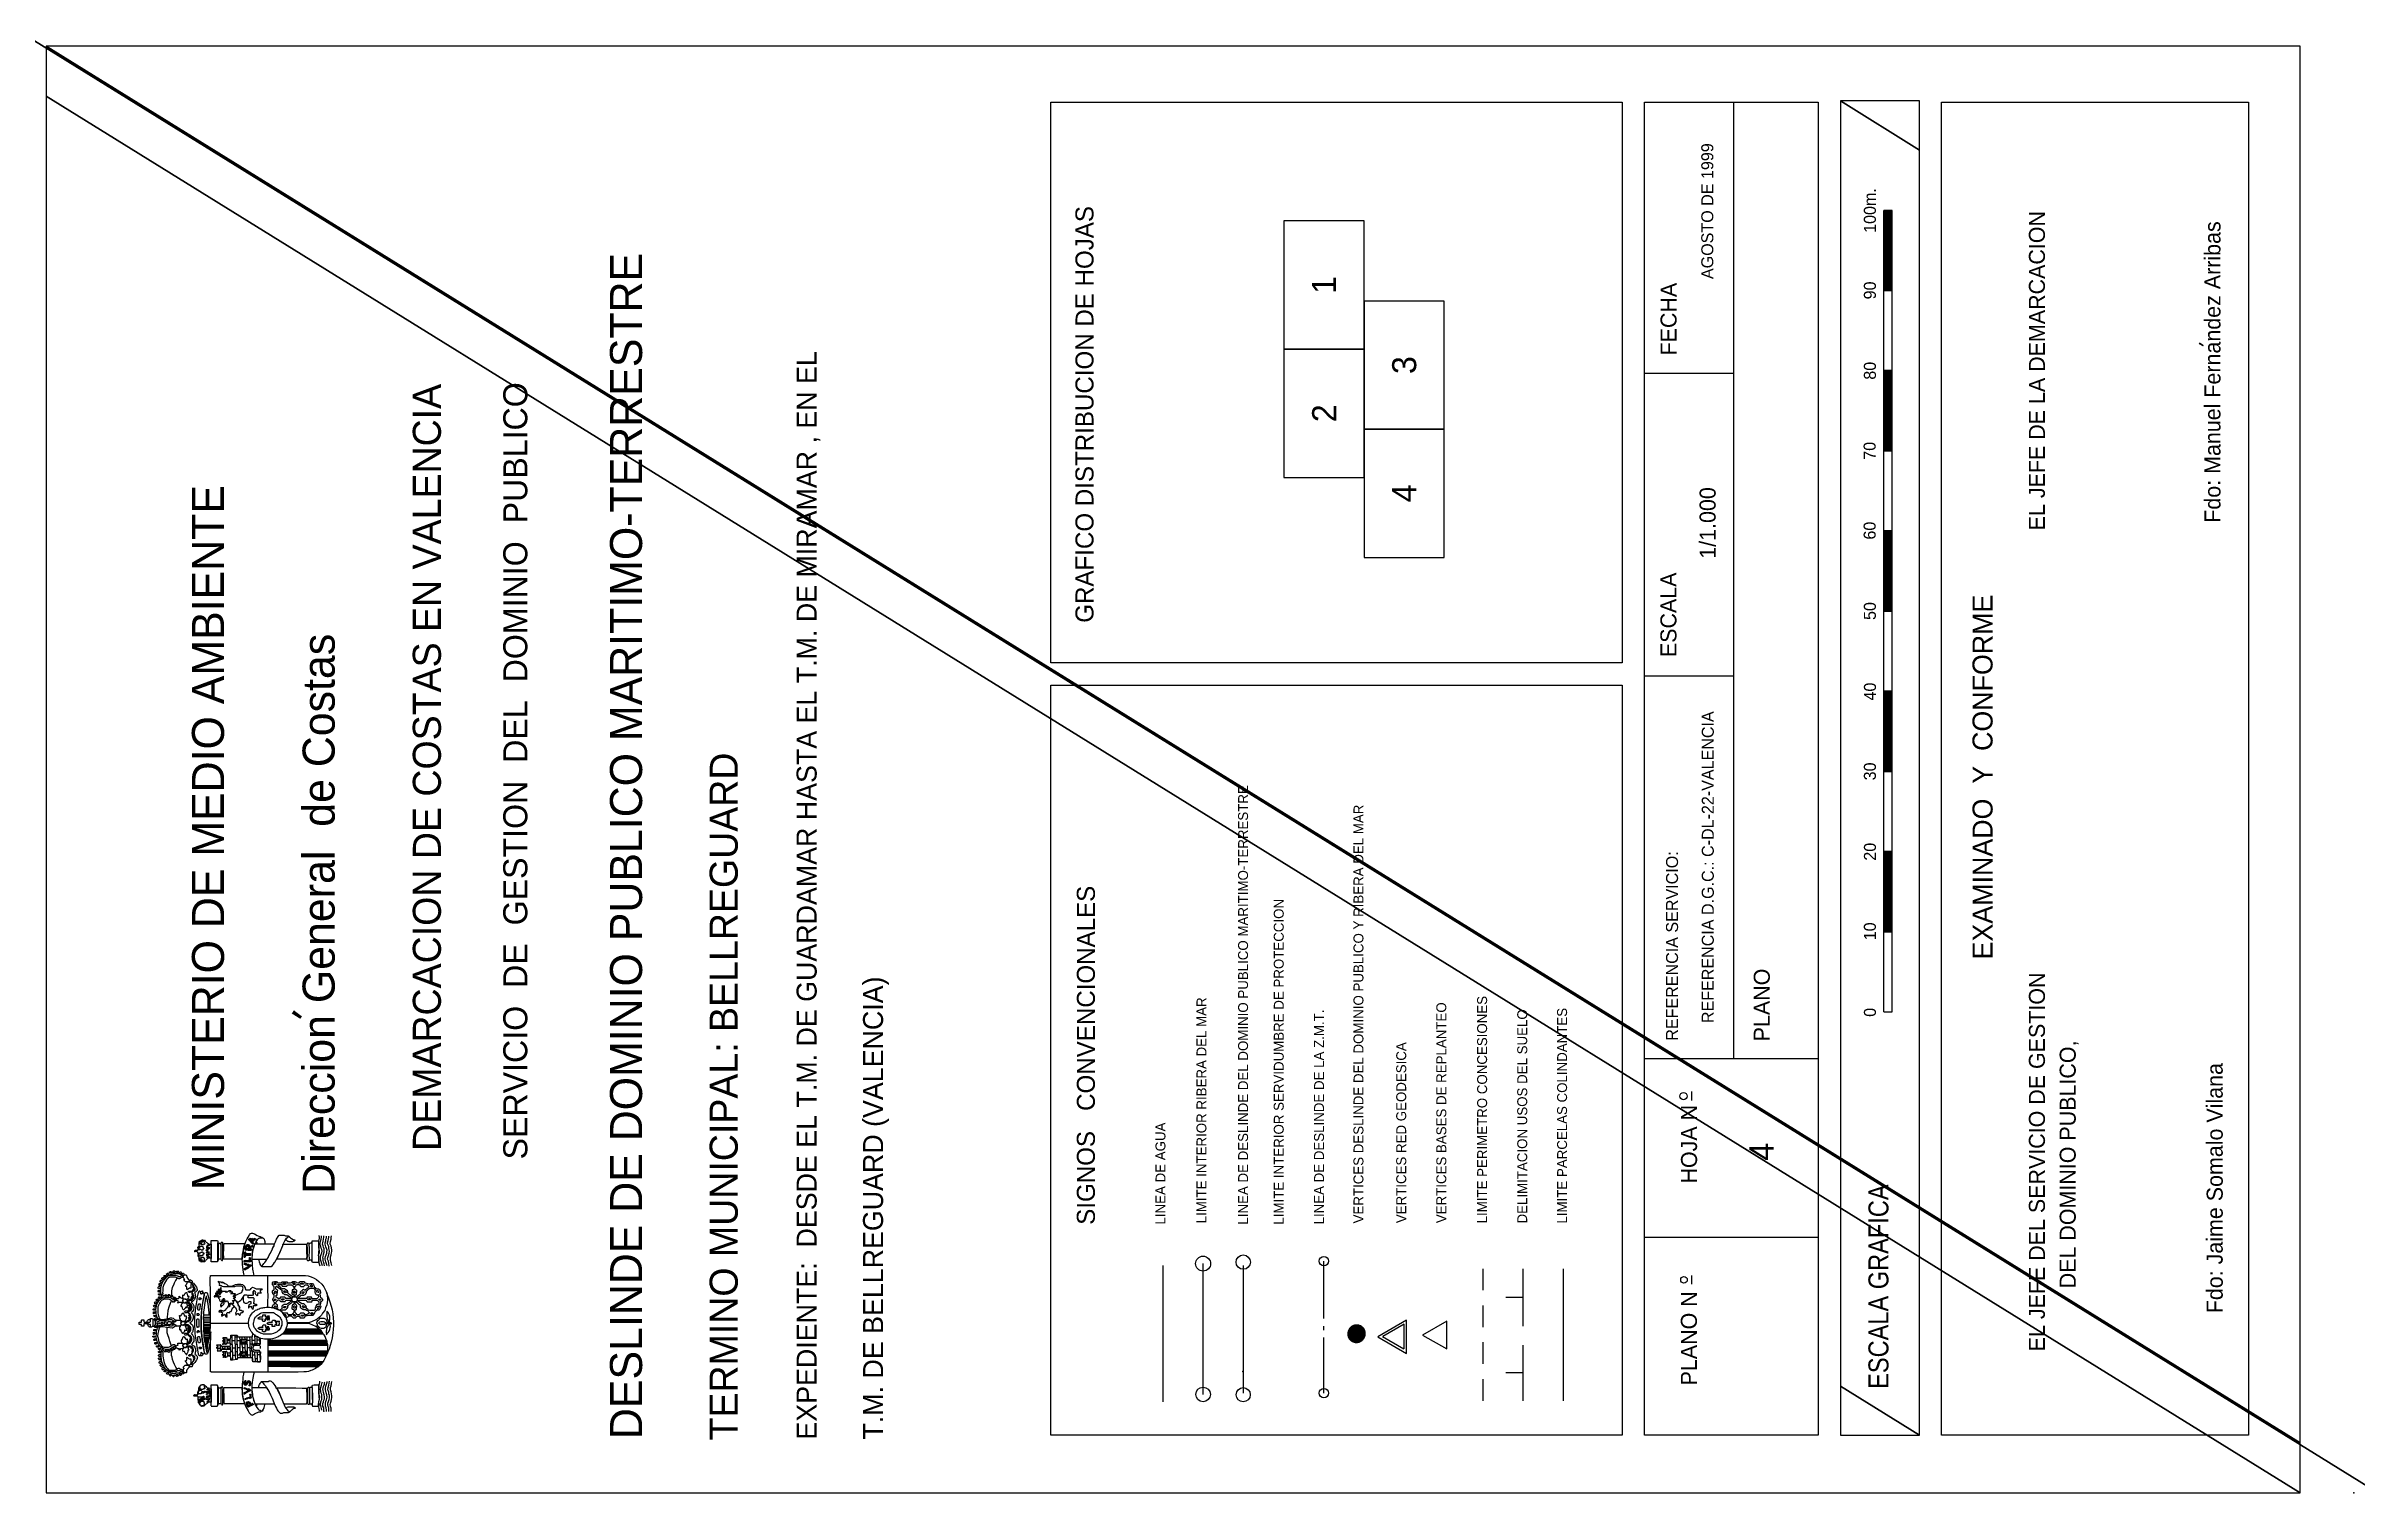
# Model space of a CAD drawing. Extents: x 748454 to 749044, y 4315881 to 4316908.
# Drawn here: x 748464.5 to 748752.3, y 4316721 to 4316901.5 of the extents above; entities that cross this region are included whole.
import ezdxf
from ezdxf.enums import TextEntityAlignment as Align

# ---------------------------------------------------------------- set-up
doc = ezdxf.new("R2010")
doc.units = 0
doc.linetypes.add('DASHED', pattern=[0])
doc.layers.get('0').update_dxf_attribs({"linetype": 'CONTINUOUS'})

msp = doc.modelspace()

# ---------------------------------------------------------------- texts
at = {"color": 0, "linetype": 'DASHED'}
for s, height, p in [('AGOSTO DE 1999', 1.5, (748671.64, 4316880.91)), ('FECHA', 2, (748666.81, 4316867.44)), ('1/1.000', 2, (748671.64, 4316842.01)), ('ESCALA', 2, (748666.79, 4316830.55)), ('REFERENCIA D.G.C.: C-DL-22-VALENCIA', 1.5, (748671.7, 4316799.06)), ('REFERENCIA SERVICIO:', 1.5, (748667.24, 4316789.23)), ('PLANO', 2, (748678.43, 4316781.87)), ('HOJA N ', 2, (748669.36, 4316764.87)), ('PLANO N ', 2, (748669.34, 4316740.65))]:
    msp.add_text(s, height=height, rotation=90, dxfattribs=at).set_placement(p, align=Align.MIDDLE)
at = {"color": 0, "linetype": 'CONTINUOUS'}
for s, height, rotation, p in [('100m.', 1.5, 90, (748691.91, 4316880.99)), ('EL JEFE DE LA DEMARCACION', 2, 90, (748712.74, 4316861.01)), ('Fdo: Manuel Fernandez Arribas', 2, 90, (748734.59, 4316860.84)), ('1', 3, 90, (748623.84, 4316871.7)), ('90', 1.5, 90, (748691.91, 4316871.02)), ('90', 1.5, 90, (748691.91, 4316871.02)), ("'", 2, 58.2823, (748733.82, 4316863.92)), ('3', 3, 90, (748633.84, 4316861.7)), ('80', 1.5, 90, (748691.91, 4316861)), ('80', 1.5, 90, (748691.91, 4316861)), ('DEMARCACION DE COSTAS EN VALENCIA', 3.5, 90, (748511.97, 4316811.51)), ('SERVICIO  DE  GESTION  DEL  DOMINIO  PUBLICO', 3, 90, (748523, 4316811.08)), ('2', 3, 90, (748623.84, 4316855.7)), ('70', 1.5, 90, (748691.88, 4316851.01)), ('70', 1.5, 90, (748691.88, 4316851.01)), ('4', 3, 90, (748633.84, 4316845.7)), ('60', 1.5, 90, (748691.88, 4316841.05)), ('60', 1.5, 90, (748691.88, 4316841.05)), ('50', 1.5, 90, (748691.91, 4316831.02)), ('50', 1.5, 90, (748691.91, 4316831.02)), ('EXAMINADO  Y  CONFORME', 2.5, 90, (748705.96, 4316810.31)), ('40', 1.5, 90, (748691.92, 4316820.97)), ('40', 1.5, 90, (748691.92, 4316820.97)), ('30', 1.5, 90, (748691.91, 4316811.01)), ('30', 1.5, 90, (748691.91, 4316811.01)), ('20', 1.5, 90, (748691.92, 4316800.99)), ('20', 1.5, 90, (748691.92, 4316800.99)), ('SIGNOS   CONVENCIONALES   ', 2.25, 90, (748594.15, 4316776.85)), ('10', 1.5, 90, (748691.91, 4316791.06)), ('10', 1.5, 90, (748691.91, 4316791.06)), ('EL JEFE DEL SERVICIO DE GESTION', 2, 90, (748712.74, 4316762.29)), ('0', 1.5, 90, (748691.92, 4316780.95)), ('0', 1.5, 90, (748691.92, 4316780.95)), ('DEL DOMINIO PUBLICO,', 2, 90, (748716.75, 4316761.98)), ('Fdo: Jaime Somalo Vilana', 2, 90, (748734.87, 4316759.02))]:
    msp.add_text(s, height=height, rotation=rotation, dxfattribs=at).set_placement(p, align=Align.MIDDLE)
for s, height, rotation, p in [('GRAFICO DISTRIBUCION DE HOJAS', 2.25, 90, (748595.1, 4316829.56)), ('DESLINDE DE DOMINIO PUBLICO MARITIMO-TERRESTRE ', 4, 90, (748538.81, 4316727.71)), ('EXPEDIENTE:  DESDE EL T.M. DE GUARDAMAR HASTA EL T.M. DE MIRAMAR , EN EL ', 2.5, 90, (748560.58, 4316727.65)), ('MINISTERIO DE MEDIO AMBIENTE', 4, 90, (748486.68, 4316758.77)), ('Direccion General  de Costas', 4, 90, (748500.48, 4316758.32)), ('TERMINO MUNICIPAL: BELLREGUARD', 3.5, 90, (748550.74, 4316727.54)), ('LINEA DE DESLINDE DEL DOMINIO PUBLICO MARITIMO-TERRESTRE', 1.24, 90, (748614.37, 4316754.47)), ('VERTICES DESLINDE DEL DOMINIO PUBLICO Y RIBERA DEL MAR', 1.24, 90, (748628.76, 4316754.62)), ('LIMITE INTERIOR SERVIDUMBRE DE PROTECCION', 1.24, 90, (748618.82, 4316754.47)), ('T.M. DE BELLREGUARD (VALENCIA)', 2.5, 90, (748568.86, 4316727.65)), ('LIMITE INTERIOR RIBERA DEL MAR', 1.24, 90, (748609.18, 4316754.63)), ('LIMITE PERIMETRO CONCESIONES', 1.24, 90, (748644.18, 4316754.62)), ("'", 4, 55.3292, (748498.26, 4316778.31)), ('LINEA DE DESLINDE DE LA Z.M.T.', 1.24, 90, (748623.84, 4316754.49)), ('VERTICES BASES DE REPLANTEO', 1.24, 90, (748639.09, 4316754.65)), ('DELIMITACION USOS DEL SUELO', 1.24, 90, (748649.18, 4316754.61)), ('LIMITE PARCELAS COLINDANTES', 1.24, 90, (748654.15, 4316754.6)), ('VERTICES RED GEODESICA', 1.24, 90, (748634.09, 4316754.65)), ('LINEA DE AGUA', 1.24, 90, (748604.07, 4316754.48)), ('4', 3, 90, (748679.9, 4316762.44))]:
    msp.add_text(s, height=height, rotation=rotation, dxfattribs=at).set_placement(p)
at = {"color": 0, "linetype": 'CONTINUOUS', "width": 0.88}
msp.add_text('ESCALA GRAFICA', height=2.5, rotation=90, dxfattribs=at).set_placement((748692.98, 4316746.73), align=Align.MIDDLE)

# ---------------------------------------------------------------- linework, layer by layer
at = {"color": 0, "linetype": 'CONTINUOUS'}
for p, q in [((748674.94, 4316775.2), (748674.94, 4316894.48)), ((748693.67, 4316781.01), (748693.67, 4316881.01)), ((748694.67, 4316880.01), (748693.67, 4316881.01)), ((748693.67, 4316781.01), (748693.67, 4316881.01)), ((748694.67, 4316880.01), (748693.67, 4316881.01)), ((748694.67, 4316879.99), (748693.67, 4316880.99)), ((748694.67, 4316879.99), (748693.67, 4316880.99)), ((748694.67, 4316879.98), (748693.67, 4316880.98)), ((748694.67, 4316879.98), (748693.67, 4316880.98)), ((748694.67, 4316879.96), (748693.67, 4316880.96)), ((748694.67, 4316879.96), (748693.67, 4316880.96)), ((748694.67, 4316879.95), (748693.67, 4316880.95)), ((748694.67, 4316879.95), (748693.67, 4316880.95)), ((748694.67, 4316879.93), (748693.67, 4316880.93)), ((748694.67, 4316879.93), (748693.67, 4316880.93)), ((748694.67, 4316879.92), (748693.67, 4316880.92)), ((748694.67, 4316879.92), (748693.67, 4316880.92)), ((748694.67, 4316879.91), (748693.67, 4316880.91)), ((748694.67, 4316879.91), (748693.67, 4316880.91)), ((748694.67, 4316879.89), (748693.67, 4316880.89)), ((748694.67, 4316879.89), (748693.67, 4316880.89)), ((748694.67, 4316879.88), (748693.67, 4316880.88)), ((748694.67, 4316879.88), (748693.67, 4316880.88)), ((748694.67, 4316879.86), (748693.67, 4316880.86)), ((748694.67, 4316879.86), (748693.67, 4316880.86)), ((748694.67, 4316879.85), (748693.67, 4316880.85)), ((748694.67, 4316879.85), (748693.67, 4316880.85)), ((748694.67, 4316879.84), (748693.67, 4316880.84)), ((748694.67, 4316879.84), (748693.67, 4316880.84)), ((748694.67, 4316879.82), (748693.67, 4316880.82)), ((748694.67, 4316879.82), (748693.67, 4316880.82)), ((748694.67, 4316879.81), (748693.67, 4316880.81)), ((748694.67, 4316879.81), (748693.67, 4316880.81)), ((748694.67, 4316879.79), (748693.67, 4316880.79)), ((748694.67, 4316879.79), (748693.67, 4316880.79)), ((748694.67, 4316879.78), (748693.67, 4316880.78)), ((748694.67, 4316879.78), (748693.67, 4316880.78)), ((748694.67, 4316879.76), (748693.67, 4316880.76)), ((748694.67, 4316879.76), (748693.67, 4316880.76)), ((748694.67, 4316879.75), (748693.67, 4316880.75)), ((748694.67, 4316879.75), (748693.67, 4316880.75)), ((748694.67, 4316879.74), (748693.67, 4316880.74)), ((748694.67, 4316879.74), (748693.67, 4316880.74)), ((748694.67, 4316879.72), (748693.67, 4316880.72)), ((748694.67, 4316879.72), (748693.67, 4316880.72)), ((748694.67, 4316879.71), (748693.67, 4316880.71)), ((748694.67, 4316879.71), (748693.67, 4316880.71)), ((748694.67, 4316879.69), (748693.67, 4316880.69)), ((748694.67, 4316879.69), (748693.67, 4316880.69)), ((748694.67, 4316879.68), (748693.67, 4316880.68)), ((748694.67, 4316879.68), (748693.67, 4316880.68)), ((748694.67, 4316879.67), (748693.67, 4316880.67)), ((748694.67, 4316879.67), (748693.67, 4316880.67)), ((748694.67, 4316879.65), (748693.67, 4316880.65)), ((748694.67, 4316879.65), (748693.67, 4316880.65)), ((748694.67, 4316879.64), (748693.67, 4316880.64)), ((748694.67, 4316879.64), (748693.67, 4316880.64)), ((748694.67, 4316879.62), (748693.67, 4316880.62)), ((748694.67, 4316879.62), (748693.67, 4316880.62)), ((748694.67, 4316879.61), (748693.67, 4316880.61)), ((748694.67, 4316879.61), (748693.67, 4316880.61)), ((748694.67, 4316879.6), (748693.67, 4316880.6)), ((748694.67, 4316879.6), (748693.67, 4316880.6)), ((748694.67, 4316879.58), (748693.67, 4316880.58)), ((748694.67, 4316879.58), (748693.67, 4316880.58)), ((748694.67, 4316879.57), (748693.67, 4316880.57)), ((748694.67, 4316879.57), (748693.67, 4316880.57)), ((748694.67, 4316880.02), (748693.68, 4316881.01)), ((748694.67, 4316880.02), (748693.68, 4316881.01)), ((748694.67, 4316880.03), (748693.69, 4316881.01)), ((748694.67, 4316880.03), (748693.69, 4316881.01)), ((748694.67, 4316880.05), (748693.71, 4316881.01)), ((748694.67, 4316880.05), (748693.71, 4316881.01)), ((748694.67, 4316880.06), (748693.72, 4316881.01)), ((748694.67, 4316880.06), (748693.72, 4316881.01)), ((748694.67, 4316880.08), (748693.74, 4316881.01)), ((748694.67, 4316880.08), (748693.74, 4316881.01)), ((748694.67, 4316880.09), (748693.75, 4316881.01)), ((748694.67, 4316880.09), (748693.75, 4316881.01)), ((748694.67, 4316880.1), (748693.76, 4316881.01)), ((748694.67, 4316880.1), (748693.76, 4316881.01)), ((748694.67, 4316880.12), (748693.78, 4316881.01)), ((748694.67, 4316880.12), (748693.78, 4316881.01)), ((748694.67, 4316880.13), (748693.79, 4316881.01)), ((748694.67, 4316880.13), (748693.79, 4316881.01)), ((748694.67, 4316880.15), (748693.81, 4316881.01)), ((748694.67, 4316880.15), (748693.81, 4316881.01)), ((748694.67, 4316880.16), (748693.82, 4316881.01)), ((748694.67, 4316880.16), (748693.82, 4316881.01)), ((748694.67, 4316880.17), (748693.83, 4316881.01)), ((748694.67, 4316880.17), (748693.83, 4316881.01)), ((748694.67, 4316880.19), (748693.85, 4316881.01)), ((748694.67, 4316880.19), (748693.85, 4316881.01)), ((748694.67, 4316880.2), (748693.86, 4316881.01)), ((748694.67, 4316880.2), (748693.86, 4316881.01)), ((748694.67, 4316880.22), (748693.88, 4316881.01)), ((748694.67, 4316880.22), (748693.88, 4316881.01)), ((748694.67, 4316880.23), (748693.89, 4316881.01)), ((748694.67, 4316880.23), (748693.89, 4316881.01)), ((748694.67, 4316880.25), (748693.91, 4316881.01)), ((748694.67, 4316880.25), (748693.91, 4316881.01)), ((748694.67, 4316880.26), (748693.92, 4316881.01)), ((748694.67, 4316880.26), (748693.92, 4316881.01)), ((748694.67, 4316880.27), (748693.93, 4316881.01)), ((748694.67, 4316880.27), (748693.93, 4316881.01)), ((748694.67, 4316880.29), (748693.95, 4316881.01)), ((748694.67, 4316880.29), (748693.95, 4316881.01)), ((748694.67, 4316880.3), (748693.96, 4316881.01)), ((748694.67, 4316880.3), (748693.96, 4316881.01)), ((748694.67, 4316880.32), (748693.98, 4316881.01)), ((748694.67, 4316880.32), (748693.98, 4316881.01)), ((748694.67, 4316880.33), (748693.99, 4316881.01)), ((748694.67, 4316880.33), (748693.99, 4316881.01)), ((748694.67, 4316880.34), (748694, 4316881.01)), ((748694.67, 4316880.34), (748694, 4316881.01)), ((748694.67, 4316880.36), (748694.02, 4316881.01)), ((748694.67, 4316880.36), (748694.02, 4316881.01)), ((748694.67, 4316880.37), (748694.03, 4316881.01)), ((748694.67, 4316880.37), (748694.03, 4316881.01)), ((748694.67, 4316880.39), (748694.05, 4316881.01)), ((748694.67, 4316880.39), (748694.05, 4316881.01)), ((748694.67, 4316880.4), (748694.06, 4316881.01)), ((748694.67, 4316880.4), (748694.06, 4316881.01)), ((748694.67, 4316880.42), (748694.08, 4316881.01)), ((748694.67, 4316880.42), (748694.08, 4316881.01)), ((748694.67, 4316880.43), (748694.09, 4316881.01)), ((748694.67, 4316880.43), (748694.09, 4316881.01)), ((748694.67, 4316880.44), (748694.1, 4316881.01)), ((748694.67, 4316880.44), (748694.1, 4316881.01)), ((748694.67, 4316880.46), (748694.12, 4316881.01)), ((748694.67, 4316880.46), (748694.12, 4316881.01)), ((748694.67, 4316880.47), (748694.13, 4316881.01)), ((748694.67, 4316880.47), (748694.13, 4316881.01)), ((748694.67, 4316880.49), (748694.15, 4316881.01)), ((748694.67, 4316880.49), (748694.15, 4316881.01)), ((748694.67, 4316880.5), (748694.16, 4316881.01)), ((748694.67, 4316880.5), (748694.16, 4316881.01)), ((748694.67, 4316880.51), (748694.17, 4316881.01)), ((748694.67, 4316880.51), (748694.17, 4316881.01)), ((748694.67, 4316880.53), (748694.19, 4316881.01)), ((748694.67, 4316880.53), (748694.19, 4316881.01)), ((748694.67, 4316880.54), (748694.2, 4316881.01)), ((748694.67, 4316880.54), (748694.2, 4316881.01)), ((748694.67, 4316880.56), (748694.22, 4316881.01)), ((748694.67, 4316880.56), (748694.22, 4316881.01)), ((748694.67, 4316880.57), (748694.23, 4316881.01)), ((748694.67, 4316880.57), (748694.23, 4316881.01)), ((748694.67, 4316880.59), (748694.25, 4316881.01)), ((748694.67, 4316880.59), (748694.25, 4316881.01)), ((748694.67, 4316880.6), (748694.26, 4316881.01)), ((748694.67, 4316880.6), (748694.26, 4316881.01)), ((748694.67, 4316880.61), (748694.27, 4316881.01)), ((748694.67, 4316880.61), (748694.27, 4316881.01)), ((748694.67, 4316880.63), (748694.29, 4316881.01)), ((748694.67, 4316880.63), (748694.29, 4316881.01)), ((748694.67, 4316880.64), (748694.3, 4316881.01)), ((748694.67, 4316880.64), (748694.3, 4316881.01)), ((748694.67, 4316880.66), (748694.32, 4316881.01)), ((748694.67, 4316880.66), (748694.32, 4316881.01)), ((748694.67, 4316880.67), (748694.33, 4316881.01)), ((748694.67, 4316880.67), (748694.33, 4316881.01)), ((748694.67, 4316880.68), (748694.34, 4316881.01)), ((748694.67, 4316880.68), (748694.34, 4316881.01)), ((748694.67, 4316880.7), (748694.36, 4316881.01)), ((748694.67, 4316880.7), (748694.36, 4316881.01)), ((748694.67, 4316880.71), (748694.37, 4316881.01)), ((748694.67, 4316880.71), (748694.37, 4316881.01)), ((748694.67, 4316880.73), (748694.39, 4316881.01)), ((748694.67, 4316880.73), (748694.39, 4316881.01)), ((748694.67, 4316880.74), (748694.4, 4316881.01)), ((748694.67, 4316880.74), (748694.4, 4316881.01)), ((748694.67, 4316880.75), (748694.41, 4316881.01)), ((748694.67, 4316880.75), (748694.41, 4316881.01)), ((748694.67, 4316880.77), (748694.43, 4316881.01)), ((748694.67, 4316880.77), (748694.43, 4316881.01)), ((748694.67, 4316880.78), (748694.44, 4316881.01)), ((748694.67, 4316880.78), (748694.44, 4316881.01)), ((748694.67, 4316880.8), (748694.46, 4316881.01)), ((748694.67, 4316880.8), (748694.46, 4316881.01)), ((748694.67, 4316880.81), (748694.47, 4316881.01)), ((748694.67, 4316880.81), (748694.47, 4316881.01)), ((748694.67, 4316880.83), (748694.49, 4316881.01)), ((748694.67, 4316880.83), (748694.49, 4316881.01)), ((748694.67, 4316880.84), (748694.5, 4316881.01)), ((748694.67, 4316880.84), (748694.5, 4316881.01)), ((748694.67, 4316880.85), (748694.51, 4316881.01)), ((748694.67, 4316880.85), (748694.51, 4316881.01)), ((748694.67, 4316880.87), (748694.53, 4316881.01)), ((748694.67, 4316880.87), (748694.53, 4316881.01)), ((748694.67, 4316880.88), (748694.54, 4316881.01)), ((748694.67, 4316880.88), (748694.54, 4316881.01)), ((748694.67, 4316880.9), (748694.56, 4316881.01)), ((748694.67, 4316880.9), (748694.56, 4316881.01)), ((748694.67, 4316880.91), (748694.57, 4316881.01)), ((748694.67, 4316880.91), (748694.57, 4316881.01)), ((748694.67, 4316880.92), (748694.58, 4316881.01)), ((748694.67, 4316880.92), (748694.58, 4316881.01)), ((748694.67, 4316880.94), (748694.6, 4316881.01)), ((748694.67, 4316880.94), (748694.6, 4316881.01)), ((748694.67, 4316880.95), (748694.61, 4316881.01)), ((748694.67, 4316880.95), (748694.61, 4316881.01)), ((748694.67, 4316880.97), (748694.63, 4316881.01)), ((748694.67, 4316880.97), (748694.63, 4316881.01)), ((748694.67, 4316880.98), (748694.64, 4316881.01)), ((748694.67, 4316880.98), (748694.64, 4316881.01)), ((748694.67, 4316881), (748694.66, 4316881.01)), ((748694.67, 4316881), (748694.66, 4316881.01)), ((748694.67, 4316781.01), (748694.67, 4316881.01)), ((748694.67, 4316781.01), (748694.67, 4316881.01)), ((748694.67, 4316879.55), (748693.67, 4316880.55)), ((748694.67, 4316879.55), (748693.67, 4316880.55)), ((748694.67, 4316879.54), (748693.67, 4316880.54)), ((748694.67, 4316879.54), (748693.67, 4316880.54)), ((748694.67, 4316879.52), (748693.67, 4316880.52)), ((748694.67, 4316879.52), (748693.67, 4316880.52)), ((748694.67, 4316879.51), (748693.67, 4316880.51)), ((748694.67, 4316879.51), (748693.67, 4316880.51)), ((748694.67, 4316879.5), (748693.67, 4316880.5)), ((748694.67, 4316879.5), (748693.67, 4316880.5)), ((748694.67, 4316879.48), (748693.67, 4316880.48)), ((748694.67, 4316879.48), (748693.67, 4316880.48)), ((748694.67, 4316879.47), (748693.67, 4316880.47)), ((748694.67, 4316879.47), (748693.67, 4316880.47)), ((748694.67, 4316879.45), (748693.67, 4316880.45)), ((748694.67, 4316879.45), (748693.67, 4316880.45)), ((748694.67, 4316879.44), (748693.67, 4316880.44)), ((748694.67, 4316879.44), (748693.67, 4316880.44)), ((748694.67, 4316879.43), (748693.67, 4316880.43)), ((748694.67, 4316879.43), (748693.67, 4316880.43)), ((748694.67, 4316879.41), (748693.67, 4316880.41)), ((748694.67, 4316879.41), (748693.67, 4316880.41)), ((748694.67, 4316879.4), (748693.67, 4316880.4)), ((748694.67, 4316879.4), (748693.67, 4316880.4)), ((748694.67, 4316879.38), (748693.67, 4316880.38)), ((748694.67, 4316879.38), (748693.67, 4316880.38)), ((748694.67, 4316879.37), (748693.67, 4316880.37)), ((748694.67, 4316879.37), (748693.67, 4316880.37)), ((748694.67, 4316879.35), (748693.67, 4316880.35)), ((748694.67, 4316879.35), (748693.67, 4316880.35)), ((748694.67, 4316879.34), (748693.67, 4316880.34)), ((748694.67, 4316879.34), (748693.67, 4316880.34)), ((748694.67, 4316879.33), (748693.67, 4316880.33)), ((748694.67, 4316879.33), (748693.67, 4316880.33)), ((748694.67, 4316879.31), (748693.67, 4316880.31)), ((748694.67, 4316879.31), (748693.67, 4316880.31)), ((748694.67, 4316879.3), (748693.67, 4316880.3)), ((748694.67, 4316879.3), (748693.67, 4316880.3)), ((748694.67, 4316879.28), (748693.67, 4316880.28)), ((748694.67, 4316879.28), (748693.67, 4316880.28)), ((748694.67, 4316879.27), (748693.67, 4316880.27)), ((748694.67, 4316879.27), (748693.67, 4316880.27)), ((748694.67, 4316879.26), (748693.67, 4316880.26)), ((748694.67, 4316879.26), (748693.67, 4316880.26)), ((748694.67, 4316879.24), (748693.67, 4316880.24)), ((748694.67, 4316879.24), (748693.67, 4316880.24)), ((748694.67, 4316879.23), (748693.67, 4316880.23)), ((748694.67, 4316879.23), (748693.67, 4316880.23)), ((748694.67, 4316879.21), (748693.67, 4316880.21)), ((748694.67, 4316879.21), (748693.67, 4316880.21)), ((748694.67, 4316879.2), (748693.67, 4316880.2)), ((748694.67, 4316879.2), (748693.67, 4316880.2)), ((748694.67, 4316879.18), (748693.67, 4316880.18)), ((748694.67, 4316879.18), (748693.67, 4316880.18)), ((748694.67, 4316879.17), (748693.67, 4316880.17)), ((748694.67, 4316879.17), (748693.67, 4316880.17)), ((748694.67, 4316879.16), (748693.67, 4316880.16)), ((748694.67, 4316879.16), (748693.67, 4316880.16)), ((748694.67, 4316879.14), (748693.67, 4316880.14)), ((748694.67, 4316879.14), (748693.67, 4316880.14)), ((748694.67, 4316879.13), (748693.67, 4316880.13)), ((748694.67, 4316879.13), (748693.67, 4316880.13)), ((748694.67, 4316879.11), (748693.67, 4316880.11)), ((748694.67, 4316879.11), (748693.67, 4316880.11)), ((748694.67, 4316879.1), (748693.67, 4316880.1)), ((748694.67, 4316879.1), (748693.67, 4316880.1)), ((748694.67, 4316879.09), (748693.67, 4316880.09)), ((748694.67, 4316879.09), (748693.67, 4316880.09)), ((748694.67, 4316879.07), (748693.67, 4316880.07)), ((748694.67, 4316879.07), (748693.67, 4316880.07)), ((748694.67, 4316879.06), (748693.67, 4316880.06)), ((748694.67, 4316879.06), (748693.67, 4316880.06)), ((748694.67, 4316879.04), (748693.67, 4316880.04)), ((748694.67, 4316879.04), (748693.67, 4316880.04)), ((748694.67, 4316879.03), (748693.67, 4316880.03)), ((748694.67, 4316879.03), (748693.67, 4316880.03)), ((748694.67, 4316879.02), (748693.67, 4316880.02)), ((748694.67, 4316879.02), (748693.67, 4316880.02)), ((748694.67, 4316879), (748693.67, 4316880)), ((748694.67, 4316879), (748693.67, 4316880)), ((748694.67, 4316878.99), (748693.67, 4316879.99)), ((748694.67, 4316878.99), (748693.67, 4316879.99)), ((748694.67, 4316878.97), (748693.67, 4316879.97)), ((748694.67, 4316878.97), (748693.67, 4316879.97)), ((748694.67, 4316878.96), (748693.67, 4316879.96)), ((748694.67, 4316878.96), (748693.67, 4316879.96)), ((748694.67, 4316878.94), (748693.67, 4316879.94)), ((748694.67, 4316878.94), (748693.67, 4316879.94)), ((748694.67, 4316878.93), (748693.67, 4316879.93)), ((748694.67, 4316878.93), (748693.67, 4316879.93)), ((748694.67, 4316878.92), (748693.67, 4316879.92)), ((748694.67, 4316878.92), (748693.67, 4316879.92)), ((748694.67, 4316878.9), (748693.67, 4316879.9)), ((748694.67, 4316878.9), (748693.67, 4316879.9)), ((748694.67, 4316878.89), (748693.67, 4316879.89)), ((748694.67, 4316878.89), (748693.67, 4316879.89)), ((748694.67, 4316878.87), (748693.67, 4316879.87)), ((748694.67, 4316878.87), (748693.67, 4316879.87)), ((748694.67, 4316878.86), (748693.67, 4316879.86)), ((748694.67, 4316878.86), (748693.67, 4316879.86)), ((748694.67, 4316878.85), (748693.67, 4316879.85)), ((748694.67, 4316878.85), (748693.67, 4316879.85)), ((748694.67, 4316878.83), (748693.67, 4316879.83)), ((748694.67, 4316878.83), (748693.67, 4316879.83)), ((748694.67, 4316878.82), (748693.67, 4316879.82)), ((748694.67, 4316878.82), (748693.67, 4316879.82)), ((748694.67, 4316878.8), (748693.67, 4316879.8)), ((748694.67, 4316878.8), (748693.67, 4316879.8)), ((748694.67, 4316878.79), (748693.67, 4316879.79)), ((748694.67, 4316878.79), (748693.67, 4316879.79)), ((748694.67, 4316878.77), (748693.67, 4316879.77)), ((748694.67, 4316878.77), (748693.67, 4316879.77)), ((748694.67, 4316878.76), (748693.67, 4316879.76)), ((748694.67, 4316878.76), (748693.67, 4316879.76)), ((748694.67, 4316878.75), (748693.67, 4316879.75)), ((748694.67, 4316878.75), (748693.67, 4316879.75)), ((748694.67, 4316878.73), (748693.67, 4316879.73)), ((748694.67, 4316878.73), (748693.67, 4316879.73)), ((748694.67, 4316878.72), (748693.67, 4316879.72)), ((748694.67, 4316878.72), (748693.67, 4316879.72)), ((748694.67, 4316878.7), (748693.67, 4316879.7)), ((748694.67, 4316878.7), (748693.67, 4316879.7)), ((748694.67, 4316878.69), (748693.67, 4316879.69)), ((748694.67, 4316878.69), (748693.67, 4316879.69)), ((748694.67, 4316878.68), (748693.67, 4316879.68)), ((748694.67, 4316878.68), (748693.67, 4316879.68)), ((748694.67, 4316878.66), (748693.67, 4316879.66)), ((748694.67, 4316878.66), (748693.67, 4316879.66)), ((748694.67, 4316878.65), (748693.67, 4316879.65)), ((748694.67, 4316878.65), (748693.67, 4316879.65)), ((748694.67, 4316878.63), (748693.67, 4316879.63)), ((748694.67, 4316878.63), (748693.67, 4316879.63)), ((748694.67, 4316878.62), (748693.67, 4316879.62)), ((748694.67, 4316878.62), (748693.67, 4316879.62)), ((748694.67, 4316878.61), (748693.67, 4316879.61)), ((748694.67, 4316878.61), (748693.67, 4316879.61)), ((748694.67, 4316878.59), (748693.67, 4316879.59)), ((748694.67, 4316878.59), (748693.67, 4316879.59)), ((748694.67, 4316878.58), (748693.67, 4316879.58)), ((748694.67, 4316878.58), (748693.67, 4316879.58)), ((748694.67, 4316878.56), (748693.67, 4316879.56)), ((748694.67, 4316878.56), (748693.67, 4316879.56)), ((748694.67, 4316878.55), (748693.67, 4316879.55)), ((748694.67, 4316878.55), (748693.67, 4316879.55)), ((748694.67, 4316878.53), (748693.67, 4316879.53)), ((748694.67, 4316878.53), (748693.67, 4316879.53)), ((748694.67, 4316878.52), (748693.67, 4316879.52)), ((748694.67, 4316878.52), (748693.67, 4316879.52)), ((748694.67, 4316878.51), (748693.67, 4316879.51)), ((748694.67, 4316878.51), (748693.67, 4316879.51)), ((748694.67, 4316878.49), (748693.67, 4316879.49)), ((748694.67, 4316878.49), (748693.67, 4316879.49)), ((748694.67, 4316878.48), (748693.67, 4316879.48)), ((748694.67, 4316878.48), (748693.67, 4316879.48)), ((748694.67, 4316878.46), (748693.67, 4316879.46)), ((748694.67, 4316878.46), (748693.67, 4316879.46)), ((748694.67, 4316878.45), (748693.67, 4316879.45)), ((748694.67, 4316878.45), (748693.67, 4316879.45)), ((748694.67, 4316878.44), (748693.67, 4316879.44)), ((748694.67, 4316878.44), (748693.67, 4316879.44)), ((748694.67, 4316878.42), (748693.67, 4316879.42)), ((748694.67, 4316878.42), (748693.67, 4316879.42)), ((748694.67, 4316878.41), (748693.67, 4316879.41)), ((748694.67, 4316878.41), (748693.67, 4316879.41)), ((748694.67, 4316878.39), (748693.67, 4316879.39)), ((748694.67, 4316878.39), (748693.67, 4316879.39)), ((748694.67, 4316878.38), (748693.67, 4316879.38)), ((748694.67, 4316878.38), (748693.67, 4316879.38)), ((748694.67, 4316878.36), (748693.67, 4316879.36)), ((748694.67, 4316878.36), (748693.67, 4316879.36)), ((748694.67, 4316878.35), (748693.67, 4316879.35)), ((748694.67, 4316878.35), (748693.67, 4316879.35)), ((748694.67, 4316878.34), (748693.67, 4316879.34)), ((748694.67, 4316878.34), (748693.67, 4316879.34)), ((748694.67, 4316878.32), (748693.67, 4316879.32)), ((748694.67, 4316878.32), (748693.67, 4316879.32)), ((748694.67, 4316878.31), (748693.67, 4316879.31)), ((748694.67, 4316878.31), (748693.67, 4316879.31)), ((748694.67, 4316878.29), (748693.67, 4316879.29)), ((748694.67, 4316878.29), (748693.67, 4316879.29)), ((748694.67, 4316878.28), (748693.67, 4316879.28)), ((748694.67, 4316878.28), (748693.67, 4316879.28)), ((748694.67, 4316878.27), (748693.67, 4316879.27)), ((748694.67, 4316878.27), (748693.67, 4316879.27)), ((748694.67, 4316878.25), (748693.67, 4316879.25)), ((748694.67, 4316878.25), (748693.67, 4316879.25)), ((748694.67, 4316878.24), (748693.67, 4316879.24)), ((748694.67, 4316878.24), (748693.67, 4316879.24)), ((748694.67, 4316878.22), (748693.67, 4316879.22)), ((748694.67, 4316878.22), (748693.67, 4316879.22)), ((748694.67, 4316878.21), (748693.67, 4316879.21)), ((748694.67, 4316878.21), (748693.67, 4316879.21)), ((748694.67, 4316878.2), (748693.67, 4316879.2)), ((748694.67, 4316878.2), (748693.67, 4316879.2)), ((748694.67, 4316878.18), (748693.67, 4316879.18)), ((748694.67, 4316878.18), (748693.67, 4316879.18)), ((748694.67, 4316878.17), (748693.67, 4316879.17)), ((748694.67, 4316878.17), (748693.67, 4316879.17)), ((748694.67, 4316878.15), (748693.67, 4316879.15)), ((748694.67, 4316878.15), (748693.67, 4316879.15)), ((748694.67, 4316878.14), (748693.67, 4316879.14)), ((748694.67, 4316878.14), (748693.67, 4316879.14)), ((748694.67, 4316878.12), (748693.67, 4316879.12)), ((748694.67, 4316878.12), (748693.67, 4316879.12)), ((748694.67, 4316878.11), (748693.67, 4316879.11)), ((748694.67, 4316878.11), (748693.67, 4316879.11)), ((748694.67, 4316878.1), (748693.67, 4316879.1)), ((748694.67, 4316878.1), (748693.67, 4316879.1)), ((748694.67, 4316878.08), (748693.67, 4316879.08)), ((748694.67, 4316878.08), (748693.67, 4316879.08)), ((748694.67, 4316878.07), (748693.67, 4316879.07)), ((748694.67, 4316878.07), (748693.67, 4316879.07)), ((748694.67, 4316878.05), (748693.67, 4316879.05)), ((748694.67, 4316878.05), (748693.67, 4316879.05)), ((748694.67, 4316878.04), (748693.67, 4316879.04)), ((748694.67, 4316878.04), (748693.67, 4316879.04)), ((748694.67, 4316878.03), (748693.67, 4316879.03)), ((748694.67, 4316878.03), (748693.67, 4316879.03)), ((748694.67, 4316878.01), (748693.67, 4316879.01)), ((748694.67, 4316878.01), (748693.67, 4316879.01)), ((748694.67, 4316878), (748693.67, 4316879)), ((748694.67, 4316878), (748693.67, 4316879)), ((748694.67, 4316877.98), (748693.67, 4316878.98)), ((748694.67, 4316877.98), (748693.67, 4316878.98)), ((748694.67, 4316877.97), (748693.67, 4316878.97)), ((748694.67, 4316877.97), (748693.67, 4316878.97)), ((748694.67, 4316877.95), (748693.67, 4316878.95)), ((748694.67, 4316877.95), (748693.67, 4316878.95)), ((748694.67, 4316877.94), (748693.67, 4316878.94)), ((748694.67, 4316877.94), (748693.67, 4316878.94)), ((748694.67, 4316877.93), (748693.67, 4316878.93)), ((748694.67, 4316877.93), (748693.67, 4316878.93)), ((748694.67, 4316877.91), (748693.67, 4316878.91)), ((748694.67, 4316877.91), (748693.67, 4316878.91)), ((748694.67, 4316877.9), (748693.67, 4316878.9)), ((748694.67, 4316877.9), (748693.67, 4316878.9)), ((748694.67, 4316877.88), (748693.67, 4316878.88)), ((748694.67, 4316877.88), (748693.67, 4316878.88)), ((748694.67, 4316877.87), (748693.67, 4316878.87)), ((748694.67, 4316877.87), (748693.67, 4316878.87)), ((748694.67, 4316877.86), (748693.67, 4316878.86)), ((748694.67, 4316877.86), (748693.67, 4316878.86)), ((748694.67, 4316877.84), (748693.67, 4316878.84)), ((748694.67, 4316877.84), (748693.67, 4316878.84)), ((748694.67, 4316877.83), (748693.67, 4316878.83)), ((748694.67, 4316877.83), (748693.67, 4316878.83)), ((748694.67, 4316877.81), (748693.67, 4316878.81)), ((748694.67, 4316877.81), (748693.67, 4316878.81)), ((748694.67, 4316877.8), (748693.67, 4316878.8)), ((748694.67, 4316877.8), (748693.67, 4316878.8)), ((748694.67, 4316877.78), (748693.67, 4316878.78)), ((748694.67, 4316877.78), (748693.67, 4316878.78)), ((748694.67, 4316877.77), (748693.67, 4316878.77)), ((748694.67, 4316877.77), (748693.67, 4316878.77)), ((748694.67, 4316877.76), (748693.67, 4316878.76)), ((748694.67, 4316877.76), (748693.67, 4316878.76)), ((748694.67, 4316877.74), (748693.67, 4316878.74)), ((748694.67, 4316877.74), (748693.67, 4316878.74)), ((748694.67, 4316877.73), (748693.67, 4316878.73)), ((748694.67, 4316877.73), (748693.67, 4316878.73)), ((748694.67, 4316877.71), (748693.67, 4316878.71)), ((748694.67, 4316877.71), (748693.67, 4316878.71)), ((748694.67, 4316877.7), (748693.67, 4316878.7)), ((748694.67, 4316877.7), (748693.67, 4316878.7)), ((748694.67, 4316877.69), (748693.67, 4316878.69)), ((748694.67, 4316877.69), (748693.67, 4316878.69)), ((748694.67, 4316877.67), (748693.67, 4316878.67)), ((748694.67, 4316877.67), (748693.67, 4316878.67)), ((748694.67, 4316877.66), (748693.67, 4316878.66)), ((748694.67, 4316877.66), (748693.67, 4316878.66)), ((748694.67, 4316877.64), (748693.67, 4316878.64)), ((748694.67, 4316877.64), (748693.67, 4316878.64)), ((748694.67, 4316877.63), (748693.67, 4316878.63)), ((748694.67, 4316877.63), (748693.67, 4316878.63)), ((748694.67, 4316877.62), (748693.67, 4316878.62)), ((748694.67, 4316877.62), (748693.67, 4316878.62)), ((748694.67, 4316877.6), (748693.67, 4316878.6)), ((748694.67, 4316877.6), (748693.67, 4316878.6)), ((748694.67, 4316877.59), (748693.67, 4316878.59)), ((748694.67, 4316877.59), (748693.67, 4316878.59)), ((748694.67, 4316877.57), (748693.67, 4316878.57)), ((748694.67, 4316877.57), (748693.67, 4316878.57)), ((748694.67, 4316877.56), (748693.67, 4316878.56)), ((748694.67, 4316877.56), (748693.67, 4316878.56)), ((748694.67, 4316877.54), (748693.67, 4316878.54)), ((748694.67, 4316877.54), (748693.67, 4316878.54)), ((748694.67, 4316877.53), (748693.67, 4316878.53)), ((748694.67, 4316877.53), (748693.67, 4316878.53)), ((748694.67, 4316877.52), (748693.67, 4316878.52)), ((748694.67, 4316877.52), (748693.67, 4316878.52)), ((748694.67, 4316877.5), (748693.67, 4316878.5)), ((748694.67, 4316877.5), (748693.67, 4316878.5)), ((748694.67, 4316877.49), (748693.67, 4316878.49)), ((748694.67, 4316877.49), (748693.67, 4316878.49)), ((748694.67, 4316877.47), (748693.67, 4316878.47)), ((748694.67, 4316877.47), (748693.67, 4316878.47)), ((748694.67, 4316877.46), (748693.67, 4316878.46)), ((748694.67, 4316877.46), (748693.67, 4316878.46)), ((748694.67, 4316877.45), (748693.67, 4316878.45)), ((748694.67, 4316877.45), (748693.67, 4316878.45)), ((748694.67, 4316877.43), (748693.67, 4316878.43)), ((748694.67, 4316877.43), (748693.67, 4316878.43)), ((748694.67, 4316877.42), (748693.67, 4316878.42)), ((748694.67, 4316877.42), (748693.67, 4316878.42)), ((748694.67, 4316877.4), (748693.67, 4316878.4)), ((748694.67, 4316877.4), (748693.67, 4316878.4)), ((748694.67, 4316877.39), (748693.67, 4316878.39)), ((748694.67, 4316877.39), (748693.67, 4316878.39)), ((748694.67, 4316877.37), (748693.67, 4316878.37)), ((748694.67, 4316877.37), (748693.67, 4316878.37)), ((748694.67, 4316877.36), (748693.67, 4316878.36)), ((748694.67, 4316877.36), (748693.67, 4316878.36)), ((748694.67, 4316877.35), (748693.67, 4316878.35)), ((748694.67, 4316877.35), (748693.67, 4316878.35)), ((748694.67, 4316877.33), (748693.67, 4316878.33)), ((748694.67, 4316877.33), (748693.67, 4316878.33)), ((748694.67, 4316877.32), (748693.67, 4316878.32)), ((748694.67, 4316877.32), (748693.67, 4316878.32)), ((748694.67, 4316877.3), (748693.67, 4316878.3)), ((748694.67, 4316877.3), (748693.67, 4316878.3)), ((748694.67, 4316877.29), (748693.67, 4316878.29)), ((748694.67, 4316877.29), (748693.67, 4316878.29)), ((748694.67, 4316877.28), (748693.67, 4316878.28)), ((748694.67, 4316877.28), (748693.67, 4316878.28)), ((748694.67, 4316877.26), (748693.67, 4316878.26)), ((748694.67, 4316877.26), (748693.67, 4316878.26)), ((748694.67, 4316877.25), (748693.67, 4316878.25)), ((748694.67, 4316877.25), (748693.67, 4316878.25)), ((748694.67, 4316877.23), (748693.67, 4316878.23)), ((748694.67, 4316877.23), (748693.67, 4316878.23)), ((748694.67, 4316877.22), (748693.67, 4316878.22)), ((748694.67, 4316877.22), (748693.67, 4316878.22)), ((748694.67, 4316877.21), (748693.67, 4316878.21)), ((748694.67, 4316877.21), (748693.67, 4316878.21)), ((748694.67, 4316877.19), (748693.67, 4316878.19)), ((748694.67, 4316877.19), (748693.67, 4316878.19)), ((748694.67, 4316877.18), (748693.67, 4316878.18)), ((748694.67, 4316877.18), (748693.67, 4316878.18)), ((748694.67, 4316877.16), (748693.67, 4316878.16)), ((748694.67, 4316877.16), (748693.67, 4316878.16)), ((748694.67, 4316877.15), (748693.67, 4316878.15)), ((748694.67, 4316877.15), (748693.67, 4316878.15)), ((748694.67, 4316877.13), (748693.67, 4316878.13)), ((748694.67, 4316877.13), (748693.67, 4316878.13)), ((748694.67, 4316877.12), (748693.67, 4316878.12)), ((748694.67, 4316877.12), (748693.67, 4316878.12)), ((748694.67, 4316877.11), (748693.67, 4316878.11)), ((748694.67, 4316877.11), (748693.67, 4316878.11)), ((748694.67, 4316877.09), (748693.67, 4316878.09)), ((748694.67, 4316877.09), (748693.67, 4316878.09)), ((748694.67, 4316877.08), (748693.67, 4316878.08)), ((748694.67, 4316877.08), (748693.67, 4316878.08)), ((748694.67, 4316877.06), (748693.67, 4316878.06)), ((748694.67, 4316877.06), (748693.67, 4316878.06)), ((748694.67, 4316877.05), (748693.67, 4316878.05)), ((748694.67, 4316877.05), (748693.67, 4316878.05)), ((748694.67, 4316877.04), (748693.67, 4316878.04)), ((748694.67, 4316877.04), (748693.67, 4316878.04)), ((748694.67, 4316877.02), (748693.67, 4316878.02)), ((748694.67, 4316877.02), (748693.67, 4316878.02)), ((748694.67, 4316877.01), (748693.67, 4316878.01)), ((748694.67, 4316877.01), (748693.67, 4316878.01)), ((748694.67, 4316876.99), (748693.67, 4316877.99)), ((748694.67, 4316876.99), (748693.67, 4316877.99)), ((748694.67, 4316876.98), (748693.67, 4316877.98)), ((748694.67, 4316876.98), (748693.67, 4316877.98)), ((748694.67, 4316876.96), (748693.67, 4316877.96)), ((748694.67, 4316876.96), (748693.67, 4316877.96)), ((748694.67, 4316876.95), (748693.67, 4316877.95)), ((748694.67, 4316876.95), (748693.67, 4316877.95)), ((748694.67, 4316876.94), (748693.67, 4316877.94)), ((748694.67, 4316876.94), (748693.67, 4316877.94)), ((748694.67, 4316876.92), (748693.67, 4316877.92)), ((748694.67, 4316876.92), (748693.67, 4316877.92)), ((748694.67, 4316876.91), (748693.67, 4316877.91)), ((748694.67, 4316876.91), (748693.67, 4316877.91)), ((748694.67, 4316876.89), (748693.67, 4316877.89)), ((748694.67, 4316876.89), (748693.67, 4316877.89)), ((748694.67, 4316876.88), (748693.67, 4316877.88)), ((748694.67, 4316876.88), (748693.67, 4316877.88)), ((748694.67, 4316876.87), (748693.67, 4316877.87)), ((748694.67, 4316876.87), (748693.67, 4316877.87)), ((748694.67, 4316876.85), (748693.67, 4316877.85)), ((748694.67, 4316876.85), (748693.67, 4316877.85)), ((748694.67, 4316876.84), (748693.67, 4316877.84)), ((748694.67, 4316876.84), (748693.67, 4316877.84)), ((748694.67, 4316876.82), (748693.67, 4316877.82)), ((748694.67, 4316876.82), (748693.67, 4316877.82)), ((748694.67, 4316876.81), (748693.67, 4316877.81)), ((748694.67, 4316876.81), (748693.67, 4316877.81)), ((748694.67, 4316876.79), (748693.67, 4316877.79)), ((748694.67, 4316876.79), (748693.67, 4316877.79)), ((748694.67, 4316876.78), (748693.67, 4316877.78)), ((748694.67, 4316876.78), (748693.67, 4316877.78)), ((748694.67, 4316876.77), (748693.67, 4316877.77)), ((748694.67, 4316876.77), (748693.67, 4316877.77)), ((748694.67, 4316876.75), (748693.67, 4316877.75)), ((748694.67, 4316876.75), (748693.67, 4316877.75)), ((748694.67, 4316876.74), (748693.67, 4316877.74)), ((748694.67, 4316876.74), (748693.67, 4316877.74)), ((748694.67, 4316876.72), (748693.67, 4316877.72)), ((748694.67, 4316876.72), (748693.67, 4316877.72)), ((748694.67, 4316876.71), (748693.67, 4316877.71)), ((748694.67, 4316876.71), (748693.67, 4316877.71)), ((748694.67, 4316876.7), (748693.67, 4316877.7)), ((748694.67, 4316876.7), (748693.67, 4316877.7)), ((748694.67, 4316876.68), (748693.67, 4316877.68)), ((748694.67, 4316876.68), (748693.67, 4316877.68)), ((748694.67, 4316876.67), (748693.67, 4316877.67)), ((748694.67, 4316876.67), (748693.67, 4316877.67)), ((748694.67, 4316876.65), (748693.67, 4316877.65)), ((748694.67, 4316876.65), (748693.67, 4316877.65)), ((748694.67, 4316876.64), (748693.67, 4316877.64)), ((748694.67, 4316876.64), (748693.67, 4316877.64)), ((748694.67, 4316876.63), (748693.67, 4316877.63)), ((748694.67, 4316876.63), (748693.67, 4316877.63)), ((748694.67, 4316876.61), (748693.67, 4316877.61)), ((748694.67, 4316876.61), (748693.67, 4316877.61)), ((748694.67, 4316876.6), (748693.67, 4316877.6)), ((748694.67, 4316876.6), (748693.67, 4316877.6)), ((748694.67, 4316876.58), (748693.67, 4316877.58)), ((748694.67, 4316876.58), (748693.67, 4316877.58)), ((748694.67, 4316876.57), (748693.67, 4316877.57)), ((748694.67, 4316876.57), (748693.67, 4316877.57)), ((748694.67, 4316876.55), (748693.67, 4316877.55)), ((748694.67, 4316876.55), (748693.67, 4316877.55)), ((748694.67, 4316876.54), (748693.67, 4316877.54)), ((748694.67, 4316876.54), (748693.67, 4316877.54)), ((748694.67, 4316876.53), (748693.67, 4316877.53)), ((748694.67, 4316876.53), (748693.67, 4316877.53)), ((748694.67, 4316876.51), (748693.67, 4316877.51)), ((748694.67, 4316876.51), (748693.67, 4316877.51)), ((748694.67, 4316876.5), (748693.67, 4316877.5)), ((748694.67, 4316876.5), (748693.67, 4316877.5)), ((748694.67, 4316876.48), (748693.67, 4316877.48)), ((748694.67, 4316876.48), (748693.67, 4316877.48)), ((748694.67, 4316876.47), (748693.67, 4316877.47)), ((748694.67, 4316876.47), (748693.67, 4316877.47)), ((748694.67, 4316876.46), (748693.67, 4316877.46)), ((748694.67, 4316876.46), (748693.67, 4316877.46)), ((748694.67, 4316876.44), (748693.67, 4316877.44)), ((748694.67, 4316876.44), (748693.67, 4316877.44)), ((748694.67, 4316876.43), (748693.67, 4316877.43)), ((748694.67, 4316876.43), (748693.67, 4316877.43)), ((748694.67, 4316876.41), (748693.67, 4316877.41)), ((748694.67, 4316876.41), (748693.67, 4316877.41)), ((748694.67, 4316876.4), (748693.67, 4316877.4)), ((748694.67, 4316876.4), (748693.67, 4316877.4)), ((748694.67, 4316876.38), (748693.67, 4316877.38)), ((748694.67, 4316876.38), (748693.67, 4316877.38)), ((748694.67, 4316876.37), (748693.67, 4316877.37)), ((748694.67, 4316876.37), (748693.67, 4316877.37)), ((748694.67, 4316876.36), (748693.67, 4316877.36)), ((748694.67, 4316876.36), (748693.67, 4316877.36)), ((748694.67, 4316876.34), (748693.67, 4316877.34)), ((748694.67, 4316876.34), (748693.67, 4316877.34)), ((748694.67, 4316876.33), (748693.67, 4316877.33)), ((748694.67, 4316876.33), (748693.67, 4316877.33)), ((748694.67, 4316876.31), (748693.67, 4316877.31)), ((748694.67, 4316876.31), (748693.67, 4316877.31)), ((748694.67, 4316876.3), (748693.67, 4316877.3)), ((748694.67, 4316876.3), (748693.67, 4316877.3)), ((748694.67, 4316876.29), (748693.67, 4316877.29)), ((748694.67, 4316876.29), (748693.67, 4316877.29)), ((748694.67, 4316876.27), (748693.67, 4316877.27)), ((748694.67, 4316876.27), (748693.67, 4316877.27)), ((748694.67, 4316876.26), (748693.67, 4316877.26)), ((748694.67, 4316876.26), (748693.67, 4316877.26)), ((748694.67, 4316876.24), (748693.67, 4316877.24)), ((748694.67, 4316876.24), (748693.67, 4316877.24)), ((748694.67, 4316876.23), (748693.67, 4316877.23)), ((748694.67, 4316876.23), (748693.67, 4316877.23)), ((748694.67, 4316876.22), (748693.67, 4316877.22)), ((748694.67, 4316876.22), (748693.67, 4316877.22)), ((748694.67, 4316876.2), (748693.67, 4316877.2)), ((748694.67, 4316876.2), (748693.67, 4316877.2)), ((748694.67, 4316876.19), (748693.67, 4316877.19)), ((748694.67, 4316876.19), (748693.67, 4316877.19)), ((748694.67, 4316876.17), (748693.67, 4316877.17)), ((748694.67, 4316876.17), (748693.67, 4316877.17)), ((748694.67, 4316876.16), (748693.67, 4316877.16)), ((748694.67, 4316876.16), (748693.67, 4316877.16)), ((748694.67, 4316876.14), (748693.67, 4316877.14)), ((748694.67, 4316876.14), (748693.67, 4316877.14)), ((748694.67, 4316876.13), (748693.67, 4316877.13)), ((748694.67, 4316876.13), (748693.67, 4316877.13)), ((748694.67, 4316876.12), (748693.67, 4316877.12)), ((748694.67, 4316876.12), (748693.67, 4316877.12)), ((748694.67, 4316876.1), (748693.67, 4316877.1)), ((748694.67, 4316876.1), (748693.67, 4316877.1)), ((748694.67, 4316876.09), (748693.67, 4316877.09)), ((748694.67, 4316876.09), (748693.67, 4316877.09)), ((748694.67, 4316876.07), (748693.67, 4316877.07)), ((748694.67, 4316876.07), (748693.67, 4316877.07)), ((748694.67, 4316876.06), (748693.67, 4316877.06)), ((748694.67, 4316876.06), (748693.67, 4316877.06)), ((748694.67, 4316876.05), (748693.67, 4316877.05)), ((748694.67, 4316876.05), (748693.67, 4316877.05)), ((748694.67, 4316876.03), (748693.67, 4316877.03)), ((748694.67, 4316876.03), (748693.67, 4316877.03)), ((748694.67, 4316876.02), (748693.67, 4316877.02)), ((748694.67, 4316876.02), (748693.67, 4316877.02)), ((748694.67, 4316876), (748693.67, 4316877)), ((748694.67, 4316876), (748693.67, 4316877)), ((748694.67, 4316875.99), (748693.67, 4316876.99)), ((748694.67, 4316875.99), (748693.67, 4316876.99)), ((748694.67, 4316875.97), (748693.67, 4316876.97)), ((748694.67, 4316875.97), (748693.67, 4316876.97)), ((748694.67, 4316875.96), (748693.67, 4316876.96)), ((748694.67, 4316875.96), (748693.67, 4316876.96)), ((748694.67, 4316875.95), (748693.67, 4316876.95)), ((748694.67, 4316875.95), (748693.67, 4316876.95)), ((748694.67, 4316875.93), (748693.67, 4316876.93)), ((748694.67, 4316875.93), (748693.67, 4316876.93)), ((748694.67, 4316875.92), (748693.67, 4316876.92)), ((748694.67, 4316875.92), (748693.67, 4316876.92)), ((748694.67, 4316875.9), (748693.67, 4316876.9)), ((748694.67, 4316875.9), (748693.67, 4316876.9)), ((748694.67, 4316875.89), (748693.67, 4316876.89)), ((748694.67, 4316875.89), (748693.67, 4316876.89)), ((748694.67, 4316875.88), (748693.67, 4316876.88)), ((748694.67, 4316875.88), (748693.67, 4316876.88)), ((748694.67, 4316875.86), (748693.67, 4316876.86)), ((748694.67, 4316875.86), (748693.67, 4316876.86)), ((748694.67, 4316875.85), (748693.67, 4316876.85)), ((748694.67, 4316875.85), (748693.67, 4316876.85)), ((748694.67, 4316875.83), (748693.67, 4316876.83)), ((748694.67, 4316875.83), (748693.67, 4316876.83)), ((748694.67, 4316875.82), (748693.67, 4316876.82)), ((748694.67, 4316875.82), (748693.67, 4316876.82)), ((748694.67, 4316875.81), (748693.67, 4316876.81)), ((748694.67, 4316875.81), (748693.67, 4316876.81)), ((748694.67, 4316875.79), (748693.67, 4316876.79)), ((748694.67, 4316875.79), (748693.67, 4316876.79)), ((748694.67, 4316875.78), (748693.67, 4316876.78)), ((748694.67, 4316875.78), (748693.67, 4316876.78)), ((748694.67, 4316875.76), (748693.67, 4316876.76)), ((748694.67, 4316875.76), (748693.67, 4316876.76)), ((748694.67, 4316875.75), (748693.67, 4316876.75)), ((748694.67, 4316875.75), (748693.67, 4316876.75)), ((748694.67, 4316875.73), (748693.67, 4316876.73)), ((748694.67, 4316875.73), (748693.67, 4316876.73)), ((748694.67, 4316875.72), (748693.67, 4316876.72)), ((748694.67, 4316875.72), (748693.67, 4316876.72)), ((748694.67, 4316875.71), (748693.67, 4316876.71)), ((748694.67, 4316875.71), (748693.67, 4316876.71)), ((748694.67, 4316875.69), (748693.67, 4316876.69)), ((748694.67, 4316875.69), (748693.67, 4316876.69)), ((748694.67, 4316875.68), (748693.67, 4316876.68)), ((748694.67, 4316875.68), (748693.67, 4316876.68)), ((748694.67, 4316875.66), (748693.67, 4316876.66)), ((748694.67, 4316875.66), (748693.67, 4316876.66)), ((748694.67, 4316875.65), (748693.67, 4316876.65)), ((748694.67, 4316875.65), (748693.67, 4316876.65)), ((748694.67, 4316875.64), (748693.67, 4316876.64)), ((748694.67, 4316875.64), (748693.67, 4316876.64)), ((748694.67, 4316875.62), (748693.67, 4316876.62)), ((748694.67, 4316875.62), (748693.67, 4316876.62)), ((748694.67, 4316875.61), (748693.67, 4316876.61)), ((748694.67, 4316875.61), (748693.67, 4316876.61)), ((748694.67, 4316875.59), (748693.67, 4316876.59)), ((748694.67, 4316875.59), (748693.67, 4316876.59)), ((748694.67, 4316875.58), (748693.67, 4316876.58)), ((748694.67, 4316875.58), (748693.67, 4316876.58)), ((748694.67, 4316875.56), (748693.67, 4316876.56)), ((748694.67, 4316875.56), (748693.67, 4316876.56)), ((748694.67, 4316875.55), (748693.67, 4316876.55)), ((748694.67, 4316875.55), (748693.67, 4316876.55)), ((748694.67, 4316875.54), (748693.67, 4316876.54)), ((748694.67, 4316875.54), (748693.67, 4316876.54)), ((748694.67, 4316875.52), (748693.67, 4316876.52)), ((748694.67, 4316875.52), (748693.67, 4316876.52)), ((748694.67, 4316875.51), (748693.67, 4316876.51)), ((748694.67, 4316875.51), (748693.67, 4316876.51)), ((748694.67, 4316875.49), (748693.67, 4316876.49)), ((748694.67, 4316875.49), (748693.67, 4316876.49)), ((748694.67, 4316875.48), (748693.67, 4316876.48)), ((748694.67, 4316875.48), (748693.67, 4316876.48)), ((748694.67, 4316875.47), (748693.67, 4316876.47)), ((748694.67, 4316875.47), (748693.67, 4316876.47)), ((748694.67, 4316875.45), (748693.67, 4316876.45)), ((748694.67, 4316875.45), (748693.67, 4316876.45)), ((748694.67, 4316875.44), (748693.67, 4316876.44)), ((748694.67, 4316875.44), (748693.67, 4316876.44)), ((748694.67, 4316875.42), (748693.67, 4316876.42)), ((748694.67, 4316875.42), (748693.67, 4316876.42)), ((748694.67, 4316875.41), (748693.67, 4316876.41)), ((748694.67, 4316875.41), (748693.67, 4316876.41)), ((748694.67, 4316875.39), (748693.67, 4316876.39)), ((748694.67, 4316875.39), (748693.67, 4316876.39)), ((748694.67, 4316875.38), (748693.67, 4316876.38)), ((748694.67, 4316875.38), (748693.67, 4316876.38)), ((748694.67, 4316875.37), (748693.67, 4316876.37)), ((748694.67, 4316875.37), (748693.67, 4316876.37)), ((748694.67, 4316875.35), (748693.67, 4316876.35)), ((748694.67, 4316875.35), (748693.67, 4316876.35)), ((748694.67, 4316875.34), (748693.67, 4316876.34)), ((748694.67, 4316875.34), (748693.67, 4316876.34)), ((748694.67, 4316875.32), (748693.67, 4316876.32)), ((748694.67, 4316875.32), (748693.67, 4316876.32)), ((748694.67, 4316875.31), (748693.67, 4316876.31)), ((748694.67, 4316875.31), (748693.67, 4316876.31)), ((748694.67, 4316875.3), (748693.67, 4316876.3)), ((748694.67, 4316875.3), (748693.67, 4316876.3)), ((748694.67, 4316875.28), (748693.67, 4316876.28)), ((748694.67, 4316875.28), (748693.67, 4316876.28)), ((748694.67, 4316875.27), (748693.67, 4316876.27)), ((748694.67, 4316875.27), (748693.67, 4316876.27)), ((748694.67, 4316875.25), (748693.67, 4316876.25)), ((748694.67, 4316875.25), (748693.67, 4316876.25)), ((748694.67, 4316875.24), (748693.67, 4316876.24)), ((748694.67, 4316875.24), (748693.67, 4316876.24)), ((748694.67, 4316875.23), (748693.67, 4316876.23)), ((748694.67, 4316875.23), (748693.67, 4316876.23)), ((748694.67, 4316875.21), (748693.67, 4316876.21)), ((748694.67, 4316875.21), (748693.67, 4316876.21)), ((748694.67, 4316875.2), (748693.67, 4316876.2)), ((748694.67, 4316875.2), (748693.67, 4316876.2)), ((748694.67, 4316875.18), (748693.67, 4316876.18)), ((748694.67, 4316875.18), (748693.67, 4316876.18)), ((748694.67, 4316875.17), (748693.67, 4316876.17)), ((748694.67, 4316875.17), (748693.67, 4316876.17)), ((748694.67, 4316875.15), (748693.67, 4316876.15)), ((748694.67, 4316875.15), (748693.67, 4316876.15)), ((748694.67, 4316875.14), (748693.67, 4316876.14)), ((748694.67, 4316875.14), (748693.67, 4316876.14)), ((748694.67, 4316875.13), (748693.67, 4316876.13)), ((748694.67, 4316875.13), (748693.67, 4316876.13)), ((748694.67, 4316875.11), (748693.67, 4316876.11)), ((748694.67, 4316875.11), (748693.67, 4316876.11)), ((748694.67, 4316875.1), (748693.67, 4316876.1)), ((748694.67, 4316875.1), (748693.67, 4316876.1)), ((748694.67, 4316875.08), (748693.67, 4316876.08)), ((748694.67, 4316875.08), (748693.67, 4316876.08)), ((748694.67, 4316875.07), (748693.67, 4316876.07)), ((748694.67, 4316875.07), (748693.67, 4316876.07)), ((748694.67, 4316875.06), (748693.67, 4316876.06)), ((748694.67, 4316875.06), (748693.67, 4316876.06)), ((748694.67, 4316875.04), (748693.67, 4316876.04)), ((748694.67, 4316875.04), (748693.67, 4316876.04)), ((748694.67, 4316875.03), (748693.67, 4316876.03)), ((748694.67, 4316875.03), (748693.67, 4316876.03)), ((748694.67, 4316875.01), (748693.67, 4316876.01)), ((748694.67, 4316875.01), (748693.67, 4316876.01)), ((748694.67, 4316875), (748693.67, 4316876)), ((748694.67, 4316875), (748693.67, 4316876)), ((748694.67, 4316874.98), (748693.67, 4316875.98)), ((748694.67, 4316874.98), (748693.67, 4316875.98)), ((748694.67, 4316874.97), (748693.67, 4316875.97)), ((748694.67, 4316874.97), (748693.67, 4316875.97)), ((748694.67, 4316874.96), (748693.67, 4316875.96)), ((748694.67, 4316874.96), (748693.67, 4316875.96)), ((748694.67, 4316874.94), (748693.67, 4316875.94)), ((748694.67, 4316874.94), (748693.67, 4316875.94)), ((748694.67, 4316874.93), (748693.67, 4316875.93)), ((748694.67, 4316874.93), (748693.67, 4316875.93)), ((748694.67, 4316874.91), (748693.67, 4316875.91)), ((748694.67, 4316874.91), (748693.67, 4316875.91)), ((748694.67, 4316874.9), (748693.67, 4316875.9)), ((748694.67, 4316874.9), (748693.67, 4316875.9)), ((748694.67, 4316874.89), (748693.67, 4316875.89)), ((748694.67, 4316874.89), (748693.67, 4316875.89)), ((748694.67, 4316874.87), (748693.67, 4316875.87)), ((748694.67, 4316874.87), (748693.67, 4316875.87)), ((748694.67, 4316874.86), (748693.67, 4316875.86)), ((748694.67, 4316874.86), (748693.67, 4316875.86)), ((748694.67, 4316874.84), (748693.67, 4316875.84)), ((748694.67, 4316874.84), (748693.67, 4316875.84)), ((748694.67, 4316874.83), (748693.67, 4316875.83)), ((748694.67, 4316874.83), (748693.67, 4316875.83)), ((748694.67, 4316874.82), (748693.67, 4316875.82)), ((748694.67, 4316874.82), (748693.67, 4316875.82)), ((748694.67, 4316874.8), (748693.67, 4316875.8)), ((748694.67, 4316874.8), (748693.67, 4316875.8)), ((748694.67, 4316874.79), (748693.67, 4316875.79)), ((748694.67, 4316874.79), (748693.67, 4316875.79)), ((748694.67, 4316874.77), (748693.67, 4316875.77)), ((748694.67, 4316874.77), (748693.67, 4316875.77)), ((748694.67, 4316874.76), (748693.67, 4316875.76)), ((748694.67, 4316874.76), (748693.67, 4316875.76)), ((748694.67, 4316874.74), (748693.67, 4316875.74)), ((748694.67, 4316874.74), (748693.67, 4316875.74)), ((748694.67, 4316874.73), (748693.67, 4316875.73)), ((748694.67, 4316874.73), (748693.67, 4316875.73)), ((748694.67, 4316874.72), (748693.67, 4316875.72)), ((748694.67, 4316874.72), (748693.67, 4316875.72)), ((748694.67, 4316874.7), (748693.67, 4316875.7)), ((748694.67, 4316874.7), (748693.67, 4316875.7)), ((748694.67, 4316874.69), (748693.67, 4316875.69)), ((748694.67, 4316874.69), (748693.67, 4316875.69)), ((748694.67, 4316874.67), (748693.67, 4316875.67)), ((748694.67, 4316874.67), (748693.67, 4316875.67)), ((748694.67, 4316874.66), (748693.67, 4316875.66)), ((748694.67, 4316874.66), (748693.67, 4316875.66)), ((748694.67, 4316874.65), (748693.67, 4316875.65)), ((748694.67, 4316874.65), (748693.67, 4316875.65)), ((748694.67, 4316874.63), (748693.67, 4316875.63)), ((748694.67, 4316874.63), (748693.67, 4316875.63)), ((748694.67, 4316874.62), (748693.67, 4316875.62)), ((748694.67, 4316874.62), (748693.67, 4316875.62)), ((748694.67, 4316874.6), (748693.67, 4316875.6)), ((748694.67, 4316874.6), (748693.67, 4316875.6)), ((748694.67, 4316874.59), (748693.67, 4316875.59)), ((748694.67, 4316874.59), (748693.67, 4316875.59)), ((748694.67, 4316874.57), (748693.67, 4316875.57)), ((748694.67, 4316874.57), (748693.67, 4316875.57)), ((748694.67, 4316874.56), (748693.67, 4316875.56)), ((748694.67, 4316874.56), (748693.67, 4316875.56)), ((748694.67, 4316874.55), (748693.67, 4316875.55)), ((748694.67, 4316874.55), (748693.67, 4316875.55)), ((748694.67, 4316874.53), (748693.67, 4316875.53)), ((748694.67, 4316874.53), (748693.67, 4316875.53)), ((748694.67, 4316874.52), (748693.67, 4316875.52)), ((748694.67, 4316874.52), (748693.67, 4316875.52)), ((748694.67, 4316874.5), (748693.67, 4316875.5)), ((748694.67, 4316874.5), (748693.67, 4316875.5)), ((748694.67, 4316874.49), (748693.67, 4316875.49)), ((748694.67, 4316874.49), (748693.67, 4316875.49)), ((748694.67, 4316874.48), (748693.67, 4316875.48)), ((748694.67, 4316874.48), (748693.67, 4316875.48)), ((748694.67, 4316874.46), (748693.67, 4316875.46)), ((748694.67, 4316874.46), (748693.67, 4316875.46)), ((748694.67, 4316874.45), (748693.67, 4316875.45)), ((748694.67, 4316874.45), (748693.67, 4316875.45)), ((748694.67, 4316874.43), (748693.67, 4316875.43)), ((748694.67, 4316874.43), (748693.67, 4316875.43)), ((748694.67, 4316874.42), (748693.67, 4316875.42)), ((748694.67, 4316874.42), (748693.67, 4316875.42)), ((748694.67, 4316874.4), (748693.67, 4316875.4)), ((748694.67, 4316874.4), (748693.67, 4316875.4)), ((748694.67, 4316874.39), (748693.67, 4316875.39)), ((748694.67, 4316874.39), (748693.67, 4316875.39)), ((748694.67, 4316874.38), (748693.67, 4316875.38)), ((748694.67, 4316874.38), (748693.67, 4316875.38)), ((748694.67, 4316874.36), (748693.67, 4316875.36)), ((748694.67, 4316874.36), (748693.67, 4316875.36)), ((748694.67, 4316874.35), (748693.67, 4316875.35)), ((748694.67, 4316874.35), (748693.67, 4316875.35)), ((748694.67, 4316874.33), (748693.67, 4316875.33)), ((748694.67, 4316874.33), (748693.67, 4316875.33)), ((748694.67, 4316874.32), (748693.67, 4316875.32)), ((748694.67, 4316874.32), (748693.67, 4316875.32)), ((748694.67, 4316874.31), (748693.67, 4316875.31)), ((748694.67, 4316874.31), (748693.67, 4316875.31)), ((748694.67, 4316874.29), (748693.67, 4316875.29)), ((748694.67, 4316874.29), (748693.67, 4316875.29)), ((748694.67, 4316874.28), (748693.67, 4316875.28)), ((748694.67, 4316874.28), (748693.67, 4316875.28)), ((748694.67, 4316874.26), (748693.67, 4316875.26)), ((748694.67, 4316874.26), (748693.67, 4316875.26)), ((748694.67, 4316874.25), (748693.67, 4316875.25)), ((748694.67, 4316874.25), (748693.67, 4316875.25)), ((748694.67, 4316874.24), (748693.67, 4316875.24)), ((748694.67, 4316874.24), (748693.67, 4316875.24)), ((748694.67, 4316874.22), (748693.67, 4316875.22)), ((748694.67, 4316874.22), (748693.67, 4316875.22)), ((748694.67, 4316874.21), (748693.67, 4316875.21)), ((748694.67, 4316874.21), (748693.67, 4316875.21)), ((748694.67, 4316874.19), (748693.67, 4316875.19)), ((748694.67, 4316874.19), (748693.67, 4316875.19)), ((748694.67, 4316874.18), (748693.67, 4316875.18)), ((748694.67, 4316874.18), (748693.67, 4316875.18)), ((748694.67, 4316874.16), (748693.67, 4316875.16)), ((748694.67, 4316874.16), (748693.67, 4316875.16)), ((748694.67, 4316874.15), (748693.67, 4316875.15)), ((748694.67, 4316874.15), (748693.67, 4316875.15)), ((748694.67, 4316874.14), (748693.67, 4316875.14)), ((748694.67, 4316874.14), (748693.67, 4316875.14)), ((748694.67, 4316874.12), (748693.67, 4316875.12)), ((748694.67, 4316874.12), (748693.67, 4316875.12)), ((748694.67, 4316874.11), (748693.67, 4316875.11)), ((748694.67, 4316874.11), (748693.67, 4316875.11)), ((748694.67, 4316874.09), (748693.67, 4316875.09)), ((748694.67, 4316874.09), (748693.67, 4316875.09)), ((748694.67, 4316874.08), (748693.67, 4316875.08)), ((748694.67, 4316874.08), (748693.67, 4316875.08)), ((748694.67, 4316874.07), (748693.67, 4316875.07)), ((748694.67, 4316874.07), (748693.67, 4316875.07)), ((748694.67, 4316874.05), (748693.67, 4316875.05)), ((748694.67, 4316874.05), (748693.67, 4316875.05)), ((748694.67, 4316874.04), (748693.67, 4316875.04)), ((748694.67, 4316874.04), (748693.67, 4316875.04)), ((748694.67, 4316874.02), (748693.67, 4316875.02)), ((748694.67, 4316874.02), (748693.67, 4316875.02)), ((748694.67, 4316874.01), (748693.67, 4316875.01)), ((748694.67, 4316874.01), (748693.67, 4316875.01)), ((748694.67, 4316873.99), (748693.67, 4316874.99)), ((748694.67, 4316873.99), (748693.67, 4316874.99)), ((748694.67, 4316873.98), (748693.67, 4316874.98)), ((748694.67, 4316873.98), (748693.67, 4316874.98)), ((748694.67, 4316873.97), (748693.67, 4316874.97)), ((748694.67, 4316873.97), (748693.67, 4316874.97)), ((748694.67, 4316873.95), (748693.67, 4316874.95)), ((748694.67, 4316873.95), (748693.67, 4316874.95)), ((748694.67, 4316873.94), (748693.67, 4316874.94)), ((748694.67, 4316873.94), (748693.67, 4316874.94)), ((748694.67, 4316873.92), (748693.67, 4316874.92)), ((748694.67, 4316873.92), (748693.67, 4316874.92)), ((748694.67, 4316873.91), (748693.67, 4316874.91)), ((748694.67, 4316873.91), (748693.67, 4316874.91)), ((748694.67, 4316873.9), (748693.67, 4316874.9)), ((748694.67, 4316873.9), (748693.67, 4316874.9)), ((748694.67, 4316873.88), (748693.67, 4316874.88)), ((748694.67, 4316873.88), (748693.67, 4316874.88)), ((748694.67, 4316873.87), (748693.67, 4316874.87)), ((748694.67, 4316873.87), (748693.67, 4316874.87)), ((748694.67, 4316873.85), (748693.67, 4316874.85)), ((748694.67, 4316873.85), (748693.67, 4316874.85)), ((748694.67, 4316873.84), (748693.67, 4316874.84)), ((748694.67, 4316873.84), (748693.67, 4316874.84)), ((748694.67, 4316873.83), (748693.67, 4316874.83)), ((748694.67, 4316873.83), (748693.67, 4316874.83)), ((748694.67, 4316873.81), (748693.67, 4316874.81)), ((748694.67, 4316873.81), (748693.67, 4316874.81)), ((748694.67, 4316873.8), (748693.67, 4316874.8)), ((748694.67, 4316873.8), (748693.67, 4316874.8)), ((748694.67, 4316873.78), (748693.67, 4316874.78)), ((748694.67, 4316873.78), (748693.67, 4316874.78)), ((748694.67, 4316873.77), (748693.67, 4316874.77)), ((748694.67, 4316873.77), (748693.67, 4316874.77)), ((748694.67, 4316873.75), (748693.67, 4316874.75)), ((748694.67, 4316873.75), (748693.67, 4316874.75)), ((748694.67, 4316873.74), (748693.67, 4316874.74)), ((748694.67, 4316873.74), (748693.67, 4316874.74)), ((748694.67, 4316873.73), (748693.67, 4316874.73)), ((748694.67, 4316873.73), (748693.67, 4316874.73)), ((748694.67, 4316873.71), (748693.67, 4316874.71)), ((748694.67, 4316873.71), (748693.67, 4316874.71)), ((748694.67, 4316873.7), (748693.67, 4316874.7)), ((748694.67, 4316873.7), (748693.67, 4316874.7)), ((748694.67, 4316873.68), (748693.67, 4316874.68)), ((748694.67, 4316873.68), (748693.67, 4316874.68)), ((748694.67, 4316873.67), (748693.67, 4316874.67)), ((748694.67, 4316873.67), (748693.67, 4316874.67)), ((748694.67, 4316873.66), (748693.67, 4316874.66)), ((748694.67, 4316873.66), (748693.67, 4316874.66)), ((748694.67, 4316873.64), (748693.67, 4316874.64)), ((748694.67, 4316873.64), (748693.67, 4316874.64)), ((748694.67, 4316873.63), (748693.67, 4316874.63)), ((748694.67, 4316873.63), (748693.67, 4316874.63)), ((748694.67, 4316873.61), (748693.67, 4316874.61)), ((748694.67, 4316873.61), (748693.67, 4316874.61)), ((748694.67, 4316873.6), (748693.67, 4316874.6)), ((748694.67, 4316873.6), (748693.67, 4316874.6)), ((748694.67, 4316873.58), (748693.67, 4316874.58)), ((748694.67, 4316873.58), (748693.67, 4316874.58)), ((748694.67, 4316873.57), (748693.67, 4316874.57)), ((748694.67, 4316873.57), (748693.67, 4316874.57)), ((748694.67, 4316873.56), (748693.67, 4316874.56)), ((748694.67, 4316873.56), (748693.67, 4316874.56)), ((748694.67, 4316873.54), (748693.67, 4316874.54)), ((748694.67, 4316873.54), (748693.67, 4316874.54)), ((748694.67, 4316873.53), (748693.67, 4316874.53)), ((748694.67, 4316873.53), (748693.67, 4316874.53)), ((748694.67, 4316873.51), (748693.67, 4316874.51)), ((748694.67, 4316873.51), (748693.67, 4316874.51)), ((748694.67, 4316873.5), (748693.67, 4316874.5)), ((748694.67, 4316873.5), (748693.67, 4316874.5)), ((748694.67, 4316873.49), (748693.67, 4316874.49)), ((748694.67, 4316873.49), (748693.67, 4316874.49)), ((748694.67, 4316873.47), (748693.67, 4316874.47)), ((748694.67, 4316873.47), (748693.67, 4316874.47)), ((748694.67, 4316873.46), (748693.67, 4316874.46)), ((748694.67, 4316873.46), (748693.67, 4316874.46)), ((748694.67, 4316873.44), (748693.67, 4316874.44)), ((748694.67, 4316873.44), (748693.67, 4316874.44)), ((748694.67, 4316873.43), (748693.67, 4316874.43)), ((748694.67, 4316873.43), (748693.67, 4316874.43)), ((748694.67, 4316873.41), (748693.67, 4316874.41)), ((748694.67, 4316873.41), (748693.67, 4316874.41)), ((748694.67, 4316873.4), (748693.67, 4316874.4)), ((748694.67, 4316873.4), (748693.67, 4316874.4)), ((748694.67, 4316873.39), (748693.67, 4316874.39)), ((748694.67, 4316873.39), (748693.67, 4316874.39)), ((748694.67, 4316873.37), (748693.67, 4316874.37)), ((748694.67, 4316873.37), (748693.67, 4316874.37)), ((748694.67, 4316873.36), (748693.67, 4316874.36)), ((748694.67, 4316873.36), (748693.67, 4316874.36)), ((748694.67, 4316873.34), (748693.67, 4316874.34)), ((748694.67, 4316873.34), (748693.67, 4316874.34)), ((748694.67, 4316873.33), (748693.67, 4316874.33)), ((748694.67, 4316873.33), (748693.67, 4316874.33)), ((748694.67, 4316873.32), (748693.67, 4316874.32)), ((748694.67, 4316873.32), (748693.67, 4316874.32)), ((748694.67, 4316873.3), (748693.67, 4316874.3)), ((748694.67, 4316873.3), (748693.67, 4316874.3)), ((748694.67, 4316873.29), (748693.67, 4316874.29)), ((748694.67, 4316873.29), (748693.67, 4316874.29)), ((748694.67, 4316873.27), (748693.67, 4316874.27)), ((748694.67, 4316873.27), (748693.67, 4316874.27)), ((748694.67, 4316873.26), (748693.67, 4316874.26)), ((748694.67, 4316873.26), (748693.67, 4316874.26)), ((748694.67, 4316873.25), (748693.67, 4316874.25)), ((748694.67, 4316873.25), (748693.67, 4316874.25)), ((748694.67, 4316873.23), (748693.67, 4316874.23)), ((748694.67, 4316873.23), (748693.67, 4316874.23)), ((748694.67, 4316873.22), (748693.67, 4316874.22)), ((748694.67, 4316873.22), (748693.67, 4316874.22)), ((748694.67, 4316873.2), (748693.67, 4316874.2)), ((748694.67, 4316873.2), (748693.67, 4316874.2)), ((748694.67, 4316873.19), (748693.67, 4316874.19)), ((748694.67, 4316873.19), (748693.67, 4316874.19)), ((748694.67, 4316873.17), (748693.67, 4316874.17)), ((748694.67, 4316873.17), (748693.67, 4316874.17)), ((748694.67, 4316873.16), (748693.67, 4316874.16)), ((748694.67, 4316873.16), (748693.67, 4316874.16)), ((748694.67, 4316873.15), (748693.67, 4316874.15)), ((748694.67, 4316873.15), (748693.67, 4316874.15)), ((748694.67, 4316873.13), (748693.67, 4316874.13)), ((748694.67, 4316873.13), (748693.67, 4316874.13)), ((748694.67, 4316873.12), (748693.67, 4316874.12)), ((748694.67, 4316873.12), (748693.67, 4316874.12)), ((748694.67, 4316873.1), (748693.67, 4316874.1)), ((748694.67, 4316873.1), (748693.67, 4316874.1)), ((748694.67, 4316873.09), (748693.67, 4316874.09)), ((748694.67, 4316873.09), (748693.67, 4316874.09)), ((748694.67, 4316873.08), (748693.67, 4316874.08)), ((748694.67, 4316873.08), (748693.67, 4316874.08)), ((748694.67, 4316873.06), (748693.67, 4316874.06)), ((748694.67, 4316873.06), (748693.67, 4316874.06)), ((748694.67, 4316873.05), (748693.67, 4316874.05)), ((748694.67, 4316873.05), (748693.67, 4316874.05)), ((748694.67, 4316873.03), (748693.67, 4316874.03)), ((748694.67, 4316873.03), (748693.67, 4316874.03)), ((748694.67, 4316873.02), (748693.67, 4316874.02)), ((748694.67, 4316873.02), (748693.67, 4316874.02)), ((748694.67, 4316873), (748693.67, 4316874)), ((748694.67, 4316873), (748693.67, 4316874)), ((748694.67, 4316872.99), (748693.67, 4316873.99)), ((748694.67, 4316872.99), (748693.67, 4316873.99)), ((748694.67, 4316872.98), (748693.67, 4316873.98)), ((748694.67, 4316872.98), (748693.67, 4316873.98)), ((748694.67, 4316872.96), (748693.67, 4316873.96)), ((748694.67, 4316872.96), (748693.67, 4316873.96)), ((748694.67, 4316872.95), (748693.67, 4316873.95)), ((748694.67, 4316872.95), (748693.67, 4316873.95)), ((748694.67, 4316872.93), (748693.67, 4316873.93)), ((748694.67, 4316872.93), (748693.67, 4316873.93)), ((748694.67, 4316872.92), (748693.67, 4316873.92)), ((748694.67, 4316872.92), (748693.67, 4316873.92)), ((748694.67, 4316872.91), (748693.67, 4316873.91)), ((748694.67, 4316872.91), (748693.67, 4316873.91)), ((748694.67, 4316872.89), (748693.67, 4316873.89)), ((748694.67, 4316872.89), (748693.67, 4316873.89)), ((748694.67, 4316872.88), (748693.67, 4316873.88)), ((748694.67, 4316872.88), (748693.67, 4316873.88)), ((748694.67, 4316872.86), (748693.67, 4316873.86)), ((748694.67, 4316872.86), (748693.67, 4316873.86)), ((748694.67, 4316872.85), (748693.67, 4316873.85)), ((748694.67, 4316872.85), (748693.67, 4316873.85)), ((748694.67, 4316872.84), (748693.67, 4316873.84)), ((748694.67, 4316872.84), (748693.67, 4316873.84)), ((748694.67, 4316872.82), (748693.67, 4316873.82)), ((748694.67, 4316872.82), (748693.67, 4316873.82)), ((748694.67, 4316872.81), (748693.67, 4316873.81)), ((748694.67, 4316872.81), (748693.67, 4316873.81)), ((748694.67, 4316872.79), (748693.67, 4316873.79)), ((748694.67, 4316872.79), (748693.67, 4316873.79)), ((748694.67, 4316872.78), (748693.67, 4316873.78)), ((748694.67, 4316872.78), (748693.67, 4316873.78)), ((748694.67, 4316872.76), (748693.67, 4316873.76)), ((748694.67, 4316872.76), (748693.67, 4316873.76)), ((748694.67, 4316872.75), (748693.67, 4316873.75)), ((748694.67, 4316872.75), (748693.67, 4316873.75)), ((748694.67, 4316872.74), (748693.67, 4316873.74)), ((748694.67, 4316872.74), (748693.67, 4316873.74)), ((748694.67, 4316872.72), (748693.67, 4316873.72)), ((748694.67, 4316872.72), (748693.67, 4316873.72)), ((748694.67, 4316872.71), (748693.67, 4316873.71)), ((748694.67, 4316872.71), (748693.67, 4316873.71)), ((748694.67, 4316872.69), (748693.67, 4316873.69)), ((748694.67, 4316872.69), (748693.67, 4316873.69)), ((748694.67, 4316872.68), (748693.67, 4316873.68)), ((748694.67, 4316872.68), (748693.67, 4316873.68)), ((748694.67, 4316872.67), (748693.67, 4316873.67)), ((748694.67, 4316872.67), (748693.67, 4316873.67)), ((748694.67, 4316872.65), (748693.67, 4316873.65)), ((748694.67, 4316872.65), (748693.67, 4316873.65)), ((748694.67, 4316872.64), (748693.67, 4316873.64)), ((748694.67, 4316872.64), (748693.67, 4316873.64)), ((748694.67, 4316872.62), (748693.67, 4316873.62)), ((748694.67, 4316872.62), (748693.67, 4316873.62)), ((748694.67, 4316872.61), (748693.67, 4316873.61)), ((748694.67, 4316872.61), (748693.67, 4316873.61)), ((748694.67, 4316872.59), (748693.67, 4316873.59)), ((748694.67, 4316872.59), (748693.67, 4316873.59)), ((748694.67, 4316872.58), (748693.67, 4316873.58)), ((748694.67, 4316872.58), (748693.67, 4316873.58)), ((748694.67, 4316872.57), (748693.67, 4316873.57)), ((748694.67, 4316872.57), (748693.67, 4316873.57)), ((748694.67, 4316872.55), (748693.67, 4316873.55)), ((748694.67, 4316872.55), (748693.67, 4316873.55)), ((748694.67, 4316872.54), (748693.67, 4316873.54)), ((748694.67, 4316872.54), (748693.67, 4316873.54)), ((748694.67, 4316872.52), (748693.67, 4316873.52)), ((748694.67, 4316872.52), (748693.67, 4316873.52)), ((748694.67, 4316872.51), (748693.67, 4316873.51)), ((748694.67, 4316872.51), (748693.67, 4316873.51)), ((748694.67, 4316872.5), (748693.67, 4316873.5)), ((748694.67, 4316872.5), (748693.67, 4316873.5)), ((748694.67, 4316872.48), (748693.67, 4316873.48)), ((748694.67, 4316872.48), (748693.67, 4316873.48)), ((748694.67, 4316872.47), (748693.67, 4316873.47)), ((748694.67, 4316872.47), (748693.67, 4316873.47)), ((748694.67, 4316872.45), (748693.67, 4316873.45)), ((748694.67, 4316872.45), (748693.67, 4316873.45)), ((748694.67, 4316872.44), (748693.67, 4316873.44)), ((748694.67, 4316872.44), (748693.67, 4316873.44)), ((748694.67, 4316872.43), (748693.67, 4316873.43)), ((748694.67, 4316872.43), (748693.67, 4316873.43)), ((748694.67, 4316872.41), (748693.67, 4316873.41)), ((748694.67, 4316872.41), (748693.67, 4316873.41)), ((748694.67, 4316872.4), (748693.67, 4316873.4)), ((748694.67, 4316872.4), (748693.67, 4316873.4)), ((748694.67, 4316872.38), (748693.67, 4316873.38)), ((748694.67, 4316872.38), (748693.67, 4316873.38)), ((748694.67, 4316872.37), (748693.67, 4316873.37)), ((748694.67, 4316872.37), (748693.67, 4316873.37)), ((748694.67, 4316872.35), (748693.67, 4316873.35)), ((748694.67, 4316872.35), (748693.67, 4316873.35)), ((748694.67, 4316872.34), (748693.67, 4316873.34)), ((748694.67, 4316872.34), (748693.67, 4316873.34)), ((748694.67, 4316872.33), (748693.67, 4316873.33)), ((748694.67, 4316872.33), (748693.67, 4316873.33)), ((748694.67, 4316872.31), (748693.67, 4316873.31)), ((748694.67, 4316872.31), (748693.67, 4316873.31)), ((748694.67, 4316872.3), (748693.67, 4316873.3)), ((748694.67, 4316872.3), (748693.67, 4316873.3)), ((748694.67, 4316872.28), (748693.67, 4316873.28)), ((748694.67, 4316872.28), (748693.67, 4316873.28)), ((748694.67, 4316872.27), (748693.67, 4316873.27)), ((748694.67, 4316872.27), (748693.67, 4316873.27)), ((748694.67, 4316872.26), (748693.67, 4316873.26)), ((748694.67, 4316872.26), (748693.67, 4316873.26)), ((748694.67, 4316872.24), (748693.67, 4316873.24)), ((748694.67, 4316872.24), (748693.67, 4316873.24)), ((748694.67, 4316872.23), (748693.67, 4316873.23)), ((748694.67, 4316872.23), (748693.67, 4316873.23)), ((748694.67, 4316872.21), (748693.67, 4316873.21)), ((748694.67, 4316872.21), (748693.67, 4316873.21)), ((748694.67, 4316872.2), (748693.67, 4316873.2)), ((748694.67, 4316872.2), (748693.67, 4316873.2)), ((748694.67, 4316872.18), (748693.67, 4316873.18)), ((748694.67, 4316872.18), (748693.67, 4316873.18)), ((748694.67, 4316872.17), (748693.67, 4316873.17)), ((748694.67, 4316872.17), (748693.67, 4316873.17)), ((748694.67, 4316872.16), (748693.67, 4316873.16)), ((748694.67, 4316872.16), (748693.67, 4316873.16)), ((748694.67, 4316872.14), (748693.67, 4316873.14)), ((748694.67, 4316872.14), (748693.67, 4316873.14)), ((748694.67, 4316872.13), (748693.67, 4316873.13)), ((748694.67, 4316872.13), (748693.67, 4316873.13)), ((748694.67, 4316872.11), (748693.67, 4316873.11)), ((748694.67, 4316872.11), (748693.67, 4316873.11)), ((748694.67, 4316872.1), (748693.67, 4316873.1)), ((748694.67, 4316872.1), (748693.67, 4316873.1)), ((748694.67, 4316872.09), (748693.67, 4316873.09)), ((748694.67, 4316872.09), (748693.67, 4316873.09)), ((748694.67, 4316872.07), (748693.67, 4316873.07)), ((748694.67, 4316872.07), (748693.67, 4316873.07)), ((748694.67, 4316872.06), (748693.67, 4316873.06)), ((748694.67, 4316872.06), (748693.67, 4316873.06)), ((748694.67, 4316872.04), (748693.67, 4316873.04)), ((748694.67, 4316872.04), (748693.67, 4316873.04)), ((748694.67, 4316872.03), (748693.67, 4316873.03)), ((748694.67, 4316872.03), (748693.67, 4316873.03)), ((748694.67, 4316872.01), (748693.67, 4316873.01)), ((748694.67, 4316872.01), (748693.67, 4316873.01)), ((748694.67, 4316872), (748693.67, 4316873)), ((748694.67, 4316872), (748693.67, 4316873)), ((748694.67, 4316871.99), (748693.67, 4316872.99)), ((748694.67, 4316871.99), (748693.67, 4316872.99)), ((748694.67, 4316871.97), (748693.67, 4316872.97)), ((748694.67, 4316871.97), (748693.67, 4316872.97)), ((748694.67, 4316871.96), (748693.67, 4316872.96)), ((748694.67, 4316871.96), (748693.67, 4316872.96)), ((748694.67, 4316871.94), (748693.67, 4316872.94)), ((748694.67, 4316871.94), (748693.67, 4316872.94)), ((748694.67, 4316871.93), (748693.67, 4316872.93)), ((748694.67, 4316871.93), (748693.67, 4316872.93)), ((748694.67, 4316871.92), (748693.67, 4316872.92)), ((748694.67, 4316871.92), (748693.67, 4316872.92)), ((748694.67, 4316871.9), (748693.67, 4316872.9)), ((748694.67, 4316871.9), (748693.67, 4316872.9)), ((748694.67, 4316871.89), (748693.67, 4316872.89)), ((748694.67, 4316871.89), (748693.67, 4316872.89)), ((748694.67, 4316871.87), (748693.67, 4316872.87)), ((748694.67, 4316871.87), (748693.67, 4316872.87)), ((748694.67, 4316871.86), (748693.67, 4316872.86)), ((748694.67, 4316871.86), (748693.67, 4316872.86)), ((748694.67, 4316871.85), (748693.67, 4316872.85)), ((748694.67, 4316871.85), (748693.67, 4316872.85)), ((748694.67, 4316871.83), (748693.67, 4316872.83)), ((748694.67, 4316871.83), (748693.67, 4316872.83)), ((748694.67, 4316871.82), (748693.67, 4316872.82)), ((748694.67, 4316871.82), (748693.67, 4316872.82)), ((748694.67, 4316871.8), (748693.67, 4316872.8)), ((748694.67, 4316871.8), (748693.67, 4316872.8)), ((748694.67, 4316871.79), (748693.67, 4316872.79)), ((748694.67, 4316871.79), (748693.67, 4316872.79)), ((748694.67, 4316871.77), (748693.67, 4316872.77)), ((748694.67, 4316871.77), (748693.67, 4316872.77)), ((748694.67, 4316871.76), (748693.67, 4316872.76)), ((748694.67, 4316871.76), (748693.67, 4316872.76)), ((748694.67, 4316871.75), (748693.67, 4316872.75)), ((748694.67, 4316871.75), (748693.67, 4316872.75)), ((748694.67, 4316871.73), (748693.67, 4316872.73)), ((748694.67, 4316871.73), (748693.67, 4316872.73)), ((748694.67, 4316871.72), (748693.67, 4316872.72)), ((748694.67, 4316871.72), (748693.67, 4316872.72)), ((748694.67, 4316871.7), (748693.67, 4316872.7)), ((748694.67, 4316871.7), (748693.67, 4316872.7)), ((748694.67, 4316871.69), (748693.67, 4316872.69)), ((748694.67, 4316871.69), (748693.67, 4316872.69)), ((748694.67, 4316871.68), (748693.67, 4316872.68)), ((748694.67, 4316871.68), (748693.67, 4316872.68)), ((748694.67, 4316871.66), (748693.67, 4316872.66)), ((748694.67, 4316871.66), (748693.67, 4316872.66)), ((748694.67, 4316871.65), (748693.67, 4316872.65)), ((748694.67, 4316871.65), (748693.67, 4316872.65)), ((748694.67, 4316871.63), (748693.67, 4316872.63)), ((748694.67, 4316871.63), (748693.67, 4316872.63)), ((748694.67, 4316871.62), (748693.67, 4316872.62)), ((748694.67, 4316871.62), (748693.67, 4316872.62)), ((748694.67, 4316871.6), (748693.67, 4316872.6)), ((748694.67, 4316871.6), (748693.67, 4316872.6)), ((748694.67, 4316871.59), (748693.67, 4316872.59)), ((748694.67, 4316871.59), (748693.67, 4316872.59)), ((748694.67, 4316871.58), (748693.67, 4316872.58)), ((748694.67, 4316871.58), (748693.67, 4316872.58)), ((748694.67, 4316871.56), (748693.67, 4316872.56)), ((748694.67, 4316871.56), (748693.67, 4316872.56)), ((748694.67, 4316871.55), (748693.67, 4316872.55)), ((748694.67, 4316871.55), (748693.67, 4316872.55)), ((748694.67, 4316871.53), (748693.67, 4316872.53)), ((748694.67, 4316871.53), (748693.67, 4316872.53)), ((748694.67, 4316871.52), (748693.67, 4316872.52)), ((748694.67, 4316871.52), (748693.67, 4316872.52)), ((748694.67, 4316871.51), (748693.67, 4316872.51)), ((748694.67, 4316871.51), (748693.67, 4316872.51)), ((748694.67, 4316871.49), (748693.67, 4316872.49)), ((748694.67, 4316871.49), (748693.67, 4316872.49)), ((748694.67, 4316871.48), (748693.67, 4316872.48)), ((748694.67, 4316871.48), (748693.67, 4316872.48)), ((748694.67, 4316871.46), (748693.67, 4316872.46)), ((748694.67, 4316871.46), (748693.67, 4316872.46)), ((748694.67, 4316871.45), (748693.67, 4316872.45)), ((748694.67, 4316871.45), (748693.67, 4316872.45)), ((748694.67, 4316871.44), (748693.67, 4316872.44)), ((748694.67, 4316871.44), (748693.67, 4316872.44)), ((748694.67, 4316871.42), (748693.67, 4316872.42)), ((748694.67, 4316871.42), (748693.67, 4316872.42)), ((748694.67, 4316871.41), (748693.67, 4316872.41)), ((748694.67, 4316871.41), (748693.67, 4316872.41)), ((748694.67, 4316871.39), (748693.67, 4316872.39)), ((748694.67, 4316871.39), (748693.67, 4316872.39)), ((748694.67, 4316871.38), (748693.67, 4316872.38)), ((748694.67, 4316871.38), (748693.67, 4316872.38)), ((748694.67, 4316871.36), (748693.67, 4316872.36)), ((748694.67, 4316871.36), (748693.67, 4316872.36)), ((748694.67, 4316871.35), (748693.67, 4316872.35)), ((748694.67, 4316871.35), (748693.67, 4316872.35)), ((748694.67, 4316871.34), (748693.67, 4316872.34)), ((748694.67, 4316871.34), (748693.67, 4316872.34)), ((748694.67, 4316871.32), (748693.67, 4316872.32)), ((748694.67, 4316871.32), (748693.67, 4316872.32)), ((748694.67, 4316871.31), (748693.67, 4316872.31)), ((748694.67, 4316871.31), (748693.67, 4316872.31)), ((748694.67, 4316871.29), (748693.67, 4316872.29)), ((748694.67, 4316871.29), (748693.67, 4316872.29)), ((748694.67, 4316871.28), (748693.67, 4316872.28)), ((748694.67, 4316871.28), (748693.67, 4316872.28)), ((748694.67, 4316871.27), (748693.67, 4316872.27)), ((748694.67, 4316871.27), (748693.67, 4316872.27)), ((748694.67, 4316871.25), (748693.67, 4316872.25)), ((748694.67, 4316871.25), (748693.67, 4316872.25)), ((748694.67, 4316871.24), (748693.67, 4316872.24)), ((748694.67, 4316871.24), (748693.67, 4316872.24)), ((748694.67, 4316871.22), (748693.67, 4316872.22)), ((748694.67, 4316871.22), (748693.67, 4316872.22)), ((748694.67, 4316871.21), (748693.67, 4316872.21)), ((748694.67, 4316871.21), (748693.67, 4316872.21)), ((748694.67, 4316871.19), (748693.67, 4316872.19)), ((748694.67, 4316871.19), (748693.67, 4316872.19)), ((748694.67, 4316871.18), (748693.67, 4316872.18)), ((748694.67, 4316871.18), (748693.67, 4316872.18)), ((748694.67, 4316871.17), (748693.67, 4316872.17)), ((748694.67, 4316871.17), (748693.67, 4316872.17)), ((748694.67, 4316871.15), (748693.67, 4316872.15)), ((748694.67, 4316871.15), (748693.67, 4316872.15)), ((748694.67, 4316871.14), (748693.67, 4316872.14)), ((748694.67, 4316871.14), (748693.67, 4316872.14)), ((748694.67, 4316871.12), (748693.67, 4316872.12)), ((748694.67, 4316871.12), (748693.67, 4316872.12)), ((748694.67, 4316871.11), (748693.67, 4316872.11)), ((748694.67, 4316871.11), (748693.67, 4316872.11)), ((748694.67, 4316871.1), (748693.67, 4316872.1)), ((748694.67, 4316871.1), (748693.67, 4316872.1)), ((748694.67, 4316871.08), (748693.67, 4316872.08)), ((748694.67, 4316871.08), (748693.67, 4316872.08)), ((748694.67, 4316871.07), (748693.67, 4316872.07)), ((748694.67, 4316871.07), (748693.67, 4316872.07)), ((748694.67, 4316871.05), (748693.67, 4316872.05)), ((748694.67, 4316871.05), (748693.67, 4316872.05)), ((748694.67, 4316871.04), (748693.67, 4316872.04)), ((748694.67, 4316871.04), (748693.67, 4316872.04)), ((748694.67, 4316871.02), (748693.67, 4316872.02)), ((748694.67, 4316871.02), (748693.67, 4316872.02)), ((748694.67, 4316871.01), (748693.67, 4316872.01)), ((748694.67, 4316871.01), (748693.67, 4316872.01)), ((748694.66, 4316871.01), (748693.67, 4316872)), ((748694.66, 4316871.01), (748693.67, 4316872)), ((748694.64, 4316871.01), (748693.67, 4316871.98)), ((748694.64, 4316871.01), (748693.67, 4316871.98)), ((748694.63, 4316871.01), (748693.67, 4316871.97)), ((748694.63, 4316871.01), (748693.67, 4316871.97)), ((748694.61, 4316871.01), (748693.67, 4316871.95)), ((748694.61, 4316871.01), (748693.67, 4316871.95)), ((748694.6, 4316871.01), (748693.67, 4316871.94)), ((748694.6, 4316871.01), (748693.67, 4316871.94)), ((748694.59, 4316871.01), (748693.67, 4316871.93)), ((748694.59, 4316871.01), (748693.67, 4316871.93)), ((748694.57, 4316871.01), (748693.67, 4316871.91)), ((748694.57, 4316871.01), (748693.67, 4316871.91)), ((748694.56, 4316871.01), (748693.67, 4316871.9)), ((748694.56, 4316871.01), (748693.67, 4316871.9)), ((748694.54, 4316871.01), (748693.67, 4316871.88)), ((748694.54, 4316871.01), (748693.67, 4316871.88)), ((748694.53, 4316871.01), (748693.67, 4316871.87)), ((748694.53, 4316871.01), (748693.67, 4316871.87)), ((748694.52, 4316871.01), (748693.67, 4316871.86)), ((748694.52, 4316871.01), (748693.67, 4316871.86)), ((748694.5, 4316871.01), (748693.67, 4316871.84)), ((748694.5, 4316871.01), (748693.67, 4316871.84)), ((748694.49, 4316871.01), (748693.67, 4316871.83)), ((748694.49, 4316871.01), (748693.67, 4316871.83)), ((748694.47, 4316871.01), (748693.67, 4316871.81)), ((748694.47, 4316871.01), (748693.67, 4316871.81)), ((748694.46, 4316871.01), (748693.67, 4316871.8)), ((748694.46, 4316871.01), (748693.67, 4316871.8)), ((748694.44, 4316871.01), (748693.67, 4316871.78)), ((748694.44, 4316871.01), (748693.67, 4316871.78)), ((748694.43, 4316871.01), (748693.67, 4316871.77)), ((748694.43, 4316871.01), (748693.67, 4316871.77)), ((748694.42, 4316871.01), (748693.67, 4316871.76)), ((748694.42, 4316871.01), (748693.67, 4316871.76)), ((748694.4, 4316871.01), (748693.67, 4316871.74)), ((748694.4, 4316871.01), (748693.67, 4316871.74)), ((748694.39, 4316871.01), (748693.67, 4316871.73)), ((748694.39, 4316871.01), (748693.67, 4316871.73)), ((748694.37, 4316871.01), (748693.67, 4316871.71)), ((748694.37, 4316871.01), (748693.67, 4316871.71)), ((748694.36, 4316871.01), (748693.67, 4316871.7)), ((748694.36, 4316871.01), (748693.67, 4316871.7)), ((748694.35, 4316871.01), (748693.67, 4316871.69)), ((748694.35, 4316871.01), (748693.67, 4316871.69)), ((748694.33, 4316871.01), (748693.67, 4316871.67)), ((748694.33, 4316871.01), (748693.67, 4316871.67)), ((748694.32, 4316871.01), (748693.67, 4316871.66)), ((748694.32, 4316871.01), (748693.67, 4316871.66)), ((748694.3, 4316871.01), (748693.67, 4316871.64)), ((748694.3, 4316871.01), (748693.67, 4316871.64)), ((748694.29, 4316871.01), (748693.67, 4316871.63)), ((748694.29, 4316871.01), (748693.67, 4316871.63)), ((748694.27, 4316871.01), (748693.67, 4316871.61)), ((748694.27, 4316871.01), (748693.67, 4316871.61)), ((748694.26, 4316871.01), (748693.67, 4316871.6)), ((748694.26, 4316871.01), (748693.67, 4316871.6)), ((748694.25, 4316871.01), (748693.67, 4316871.59)), ((748694.25, 4316871.01), (748693.67, 4316871.59)), ((748694.23, 4316871.01), (748693.67, 4316871.57)), ((748694.23, 4316871.01), (748693.67, 4316871.57)), ((748694.22, 4316871.01), (748693.67, 4316871.56)), ((748694.22, 4316871.01), (748693.67, 4316871.56)), ((748694.2, 4316871.01), (748693.67, 4316871.54)), ((748694.2, 4316871.01), (748693.67, 4316871.54)), ((748694.19, 4316871.01), (748693.67, 4316871.53)), ((748694.19, 4316871.01), (748693.67, 4316871.53)), ((748694.18, 4316871.01), (748693.67, 4316871.52)), ((748694.18, 4316871.01), (748693.67, 4316871.52)), ((748694.16, 4316871.01), (748693.67, 4316871.5)), ((748694.16, 4316871.01), (748693.67, 4316871.5)), ((748694.15, 4316871.01), (748693.67, 4316871.49)), ((748694.15, 4316871.01), (748693.67, 4316871.49)), ((748694.13, 4316871.01), (748693.67, 4316871.47)), ((748694.13, 4316871.01), (748693.67, 4316871.47)), ((748694.12, 4316871.01), (748693.67, 4316871.46)), ((748694.12, 4316871.01), (748693.67, 4316871.46)), ((748694.11, 4316871.01), (748693.67, 4316871.45)), ((748694.11, 4316871.01), (748693.67, 4316871.45)), ((748694.09, 4316871.01), (748693.67, 4316871.43)), ((748694.09, 4316871.01), (748693.67, 4316871.43)), ((748694.08, 4316871.01), (748693.67, 4316871.42)), ((748694.08, 4316871.01), (748693.67, 4316871.42)), ((748694.06, 4316871.01), (748693.67, 4316871.4)), ((748694.06, 4316871.01), (748693.67, 4316871.4)), ((748694.05, 4316871.01), (748693.67, 4316871.39)), ((748694.05, 4316871.01), (748693.67, 4316871.39)), ((748694.03, 4316871.01), (748693.67, 4316871.37)), ((748694.03, 4316871.01), (748693.67, 4316871.37)), ((748694.02, 4316871.01), (748693.67, 4316871.36)), ((748694.02, 4316871.01), (748693.67, 4316871.36)), ((748694.01, 4316871.01), (748693.67, 4316871.35)), ((748694.01, 4316871.01), (748693.67, 4316871.35)), ((748693.99, 4316871.01), (748693.67, 4316871.33)), ((748693.99, 4316871.01), (748693.67, 4316871.33)), ((748693.98, 4316871.01), (748693.67, 4316871.32)), ((748693.98, 4316871.01), (748693.67, 4316871.32)), ((748693.96, 4316871.01), (748693.67, 4316871.3)), ((748693.96, 4316871.01), (748693.67, 4316871.3)), ((748693.95, 4316871.01), (748693.67, 4316871.29)), ((748693.95, 4316871.01), (748693.67, 4316871.29)), ((748693.94, 4316871.01), (748693.67, 4316871.28)), ((748693.94, 4316871.01), (748693.67, 4316871.28)), ((748693.92, 4316871.01), (748693.67, 4316871.26)), ((748693.92, 4316871.01), (748693.67, 4316871.26)), ((748693.91, 4316871.01), (748693.67, 4316871.25)), ((748693.91, 4316871.01), (748693.67, 4316871.25)), ((748693.89, 4316871.01), (748693.67, 4316871.23)), ((748693.89, 4316871.01), (748693.67, 4316871.23)), ((748693.88, 4316871.01), (748693.67, 4316871.22)), ((748693.88, 4316871.01), (748693.67, 4316871.22)), ((748693.86, 4316871.01), (748693.67, 4316871.2)), ((748693.86, 4316871.01), (748693.67, 4316871.2)), ((748693.85, 4316871.01), (748693.67, 4316871.19)), ((748693.85, 4316871.01), (748693.67, 4316871.19)), ((748693.84, 4316871.01), (748693.67, 4316871.18)), ((748693.84, 4316871.01), (748693.67, 4316871.18)), ((748693.82, 4316871.01), (748693.67, 4316871.16)), ((748693.82, 4316871.01), (748693.67, 4316871.16)), ((748693.81, 4316871.01), (748693.67, 4316871.15)), ((748693.81, 4316871.01), (748693.67, 4316871.15)), ((748693.79, 4316871.01), (748693.67, 4316871.13)), ((748693.79, 4316871.01), (748693.67, 4316871.13)), ((748693.78, 4316871.01), (748693.67, 4316871.12)), ((748693.78, 4316871.01), (748693.67, 4316871.12)), ((748693.77, 4316871.01), (748693.67, 4316871.11)), ((748693.77, 4316871.01), (748693.67, 4316871.11)), ((748693.75, 4316871.01), (748693.67, 4316871.09)), ((748693.75, 4316871.01), (748693.67, 4316871.09)), ((748693.74, 4316871.01), (748693.67, 4316871.08)), ((748693.74, 4316871.01), (748693.67, 4316871.08)), ((748693.72, 4316871.01), (748693.67, 4316871.06)), ((748693.72, 4316871.01), (748693.67, 4316871.06)), ((748693.71, 4316871.01), (748693.67, 4316871.05)), ((748693.71, 4316871.01), (748693.67, 4316871.05)), ((748693.7, 4316871.01), (748693.67, 4316871.04)), ((748693.7, 4316871.01), (748693.67, 4316871.04)), ((748693.68, 4316871.01), (748693.67, 4316871.02)), ((748693.68, 4316871.01), (748693.67, 4316871.02)), ((748663.8, 4316860.71), (748674.94, 4316860.71)), ((748694.67, 4316860), (748693.67, 4316861)), ((748694.67, 4316860), (748693.67, 4316861)), ((748694.67, 4316859.99), (748693.67, 4316860.99)), ((748694.67, 4316859.99), (748693.67, 4316860.99)), ((748694.67, 4316859.97), (748693.67, 4316860.97)), ((748694.67, 4316859.97), (748693.67, 4316860.97)), ((748694.67, 4316859.96), (748693.67, 4316860.96)), ((748694.67, 4316859.96), (748693.67, 4316860.96)), ((748694.67, 4316859.95), (748693.67, 4316860.95)), ((748694.67, 4316859.95), (748693.67, 4316860.95)), ((748694.67, 4316859.93), (748693.67, 4316860.93)), ((748694.67, 4316859.93), (748693.67, 4316860.93)), ((748694.67, 4316859.92), (748693.67, 4316860.92)), ((748694.67, 4316859.92), (748693.67, 4316860.92)), ((748694.67, 4316859.9), (748693.67, 4316860.9)), ((748694.67, 4316859.9), (748693.67, 4316860.9)), ((748694.67, 4316859.89), (748693.67, 4316860.89)), ((748694.67, 4316859.89), (748693.67, 4316860.89)), ((748694.67, 4316859.88), (748693.67, 4316860.88)), ((748694.67, 4316859.88), (748693.67, 4316860.88)), ((748694.67, 4316859.86), (748693.67, 4316860.86)), ((748694.67, 4316859.86), (748693.67, 4316860.86)), ((748694.67, 4316859.85), (748693.67, 4316860.85)), ((748694.67, 4316859.85), (748693.67, 4316860.85)), ((748694.67, 4316859.83), (748693.67, 4316860.83)), ((748694.67, 4316859.83), (748693.67, 4316860.83)), ((748694.67, 4316859.82), (748693.67, 4316860.82)), ((748694.67, 4316859.82), (748693.67, 4316860.82)), ((748694.67, 4316859.81), (748693.67, 4316860.81)), ((748694.67, 4316859.81), (748693.67, 4316860.81)), ((748694.67, 4316859.79), (748693.67, 4316860.79)), ((748694.67, 4316859.79), (748693.67, 4316860.79)), ((748694.67, 4316859.78), (748693.67, 4316860.78)), ((748694.67, 4316859.78), (748693.67, 4316860.78)), ((748694.67, 4316859.76), (748693.67, 4316860.76)), ((748694.67, 4316859.76), (748693.67, 4316860.76)), ((748694.67, 4316859.75), (748693.67, 4316860.75)), ((748694.67, 4316859.75), (748693.67, 4316860.75)), ((748694.67, 4316859.73), (748693.67, 4316860.73)), ((748694.67, 4316859.73), (748693.67, 4316860.73)), ((748694.67, 4316859.72), (748693.67, 4316860.72)), ((748694.67, 4316859.72), (748693.67, 4316860.72)), ((748694.67, 4316859.71), (748693.67, 4316860.71)), ((748694.67, 4316859.71), (748693.67, 4316860.71)), ((748694.67, 4316859.69), (748693.67, 4316860.69)), ((748694.67, 4316859.69), (748693.67, 4316860.69)), ((748694.67, 4316859.68), (748693.67, 4316860.68)), ((748694.67, 4316859.68), (748693.67, 4316860.68)), ((748694.67, 4316859.66), (748693.67, 4316860.66)), ((748694.67, 4316859.66), (748693.67, 4316860.66)), ((748694.67, 4316859.65), (748693.67, 4316860.65)), ((748694.67, 4316859.65), (748693.67, 4316860.65)), ((748694.67, 4316859.64), (748693.67, 4316860.64)), ((748694.67, 4316859.64), (748693.67, 4316860.64)), ((748694.67, 4316859.62), (748693.67, 4316860.62)), ((748694.67, 4316859.62), (748693.67, 4316860.62)), ((748694.67, 4316859.61), (748693.67, 4316860.61)), ((748694.67, 4316859.61), (748693.67, 4316860.61)), ((748694.67, 4316859.59), (748693.67, 4316860.59)), ((748694.67, 4316859.59), (748693.67, 4316860.59)), ((748694.67, 4316859.58), (748693.67, 4316860.58)), ((748694.67, 4316859.58), (748693.67, 4316860.58)), ((748694.67, 4316859.56), (748693.67, 4316860.56)), ((748694.67, 4316859.56), (748693.67, 4316860.56)), ((748694.67, 4316859.55), (748693.67, 4316860.55)), ((748694.67, 4316859.55), (748693.67, 4316860.55)), ((748694.67, 4316859.54), (748693.67, 4316860.54)), ((748694.67, 4316859.54), (748693.67, 4316860.54)), ((748694.67, 4316859.52), (748693.67, 4316860.52)), ((748694.67, 4316859.52), (748693.67, 4316860.52)), ((748694.67, 4316859.51), (748693.67, 4316860.51)), ((748694.67, 4316859.51), (748693.67, 4316860.51)), ((748694.67, 4316859.49), (748693.67, 4316860.49)), ((748694.67, 4316859.49), (748693.67, 4316860.49)), ((748694.67, 4316859.48), (748693.67, 4316860.48)), ((748694.67, 4316859.48), (748693.67, 4316860.48)), ((748694.67, 4316859.47), (748693.67, 4316860.47)), ((748694.67, 4316859.47), (748693.67, 4316860.47)), ((748694.67, 4316859.45), (748693.67, 4316860.45)), ((748694.67, 4316859.45), (748693.67, 4316860.45)), ((748694.67, 4316859.44), (748693.67, 4316860.44)), ((748694.67, 4316859.44), (748693.67, 4316860.44)), ((748694.67, 4316859.42), (748693.67, 4316860.42)), ((748694.67, 4316859.42), (748693.67, 4316860.42)), ((748694.67, 4316860.02), (748693.68, 4316861.01)), ((748694.67, 4316860.02), (748693.68, 4316861.01)), ((748694.67, 4316860.03), (748693.69, 4316861.01)), ((748694.67, 4316860.03), (748693.69, 4316861.01)), ((748694.67, 4316860.05), (748693.71, 4316861.01)), ((748694.67, 4316860.05), (748693.71, 4316861.01)), ((748694.67, 4316860.06), (748693.72, 4316861.01)), ((748694.67, 4316860.06), (748693.72, 4316861.01)), ((748694.67, 4316860.07), (748693.73, 4316861.01)), ((748694.67, 4316860.07), (748693.73, 4316861.01)), ((748694.67, 4316860.09), (748693.75, 4316861.01)), ((748694.67, 4316860.09), (748693.75, 4316861.01)), ((748694.67, 4316860.1), (748693.76, 4316861.01)), ((748694.67, 4316860.1), (748693.76, 4316861.01)), ((748694.67, 4316860.12), (748693.78, 4316861.01)), ((748694.67, 4316860.12), (748693.78, 4316861.01)), ((748694.67, 4316860.13), (748693.79, 4316861.01)), ((748694.67, 4316860.13), (748693.79, 4316861.01)), ((748694.67, 4316860.14), (748693.8, 4316861.01)), ((748694.67, 4316860.14), (748693.8, 4316861.01)), ((748694.67, 4316860.16), (748693.82, 4316861.01)), ((748694.67, 4316860.16), (748693.82, 4316861.01)), ((748694.67, 4316860.17), (748693.83, 4316861.01)), ((748694.67, 4316860.17), (748693.83, 4316861.01)), ((748694.67, 4316860.19), (748693.85, 4316861.01)), ((748694.67, 4316860.19), (748693.85, 4316861.01)), ((748694.67, 4316860.2), (748693.86, 4316861.01)), ((748694.67, 4316860.2), (748693.86, 4316861.01)), ((748694.67, 4316860.22), (748693.88, 4316861.01)), ((748694.67, 4316860.22), (748693.88, 4316861.01)), ((748694.67, 4316860.23), (748693.89, 4316861.01)), ((748694.67, 4316860.23), (748693.89, 4316861.01)), ((748694.67, 4316860.24), (748693.9, 4316861.01)), ((748694.67, 4316860.24), (748693.9, 4316861.01)), ((748694.67, 4316860.26), (748693.92, 4316861.01)), ((748694.67, 4316860.26), (748693.92, 4316861.01)), ((748694.67, 4316860.27), (748693.93, 4316861.01)), ((748694.67, 4316860.27), (748693.93, 4316861.01)), ((748694.67, 4316860.29), (748693.95, 4316861.01)), ((748694.67, 4316860.29), (748693.95, 4316861.01)), ((748694.67, 4316860.3), (748693.96, 4316861.01)), ((748694.67, 4316860.3), (748693.96, 4316861.01)), ((748694.67, 4316860.31), (748693.97, 4316861.01)), ((748694.67, 4316860.31), (748693.97, 4316861.01)), ((748694.67, 4316860.33), (748693.99, 4316861.01)), ((748694.67, 4316860.33), (748693.99, 4316861.01)), ((748694.67, 4316860.34), (748694, 4316861.01)), ((748694.67, 4316860.34), (748694, 4316861.01)), ((748694.67, 4316860.36), (748694.02, 4316861.01)), ((748694.67, 4316860.36), (748694.02, 4316861.01)), ((748694.67, 4316860.37), (748694.03, 4316861.01)), ((748694.67, 4316860.37), (748694.03, 4316861.01)), ((748694.67, 4316860.39), (748694.05, 4316861.01)), ((748694.67, 4316860.39), (748694.05, 4316861.01)), ((748694.67, 4316860.4), (748694.06, 4316861.01)), ((748694.67, 4316860.4), (748694.06, 4316861.01)), ((748694.67, 4316860.41), (748694.07, 4316861.01)), ((748694.67, 4316860.41), (748694.07, 4316861.01)), ((748694.67, 4316860.43), (748694.09, 4316861.01)), ((748694.67, 4316860.43), (748694.09, 4316861.01)), ((748694.67, 4316860.44), (748694.1, 4316861.01)), ((748694.67, 4316860.44), (748694.1, 4316861.01)), ((748694.67, 4316860.46), (748694.12, 4316861.01)), ((748694.67, 4316860.46), (748694.12, 4316861.01)), ((748694.67, 4316860.47), (748694.13, 4316861.01)), ((748694.67, 4316860.47), (748694.13, 4316861.01)), ((748694.67, 4316860.48), (748694.14, 4316861.01)), ((748694.67, 4316860.48), (748694.14, 4316861.01)), ((748694.67, 4316860.5), (748694.16, 4316861.01)), ((748694.67, 4316860.5), (748694.16, 4316861.01)), ((748694.67, 4316860.51), (748694.17, 4316861.01)), ((748694.67, 4316860.51), (748694.17, 4316861.01)), ((748694.67, 4316860.53), (748694.19, 4316861.01)), ((748694.67, 4316860.53), (748694.19, 4316861.01)), ((748694.67, 4316860.54), (748694.2, 4316861.01)), ((748694.67, 4316860.54), (748694.2, 4316861.01)), ((748694.67, 4316860.55), (748694.21, 4316861.01)), ((748694.67, 4316860.55), (748694.21, 4316861.01)), ((748694.67, 4316860.57), (748694.23, 4316861.01)), ((748694.67, 4316860.57), (748694.23, 4316861.01)), ((748694.67, 4316860.58), (748694.24, 4316861.01)), ((748694.67, 4316860.58), (748694.24, 4316861.01)), ((748694.67, 4316860.6), (748694.26, 4316861.01)), ((748694.67, 4316860.6), (748694.26, 4316861.01)), ((748694.67, 4316860.61), (748694.27, 4316861.01)), ((748694.67, 4316860.61), (748694.27, 4316861.01)), ((748694.67, 4316860.63), (748694.29, 4316861.01)), ((748694.67, 4316860.63), (748694.29, 4316861.01)), ((748694.67, 4316860.64), (748694.3, 4316861.01)), ((748694.67, 4316860.64), (748694.3, 4316861.01)), ((748694.67, 4316860.65), (748694.31, 4316861.01)), ((748694.67, 4316860.65), (748694.31, 4316861.01)), ((748694.67, 4316860.67), (748694.33, 4316861.01)), ((748694.67, 4316860.67), (748694.33, 4316861.01)), ((748694.67, 4316860.68), (748694.34, 4316861.01)), ((748694.67, 4316860.68), (748694.34, 4316861.01)), ((748694.67, 4316860.7), (748694.36, 4316861.01)), ((748694.67, 4316860.7), (748694.36, 4316861.01)), ((748694.67, 4316860.71), (748694.37, 4316861.01)), ((748694.67, 4316860.71), (748694.37, 4316861.01)), ((748694.67, 4316860.72), (748694.38, 4316861.01)), ((748694.67, 4316860.72), (748694.38, 4316861.01)), ((748694.67, 4316860.74), (748694.4, 4316861.01)), ((748694.67, 4316860.74), (748694.4, 4316861.01)), ((748694.67, 4316860.75), (748694.41, 4316861.01)), ((748694.67, 4316860.75), (748694.41, 4316861.01)), ((748694.67, 4316860.77), (748694.43, 4316861.01)), ((748694.67, 4316860.77), (748694.43, 4316861.01)), ((748694.67, 4316860.78), (748694.44, 4316861.01)), ((748694.67, 4316860.78), (748694.44, 4316861.01)), ((748694.67, 4316860.8), (748694.46, 4316861.01)), ((748694.67, 4316860.8), (748694.46, 4316861.01)), ((748694.67, 4316860.81), (748694.47, 4316861.01)), ((748694.67, 4316860.81), (748694.47, 4316861.01)), ((748694.67, 4316860.82), (748694.48, 4316861.01)), ((748694.67, 4316860.82), (748694.48, 4316861.01)), ((748694.67, 4316860.84), (748694.5, 4316861.01)), ((748694.67, 4316860.84), (748694.5, 4316861.01)), ((748694.67, 4316860.85), (748694.51, 4316861.01)), ((748694.67, 4316860.85), (748694.51, 4316861.01)), ((748694.67, 4316860.87), (748694.53, 4316861.01)), ((748694.67, 4316860.87), (748694.53, 4316861.01)), ((748694.67, 4316860.88), (748694.54, 4316861.01)), ((748694.67, 4316860.88), (748694.54, 4316861.01)), ((748694.67, 4316860.89), (748694.55, 4316861.01)), ((748694.67, 4316860.89), (748694.55, 4316861.01)), ((748694.67, 4316860.91), (748694.57, 4316861.01)), ((748694.67, 4316860.91), (748694.57, 4316861.01)), ((748694.67, 4316860.92), (748694.58, 4316861.01)), ((748694.67, 4316860.92), (748694.58, 4316861.01)), ((748694.67, 4316860.94), (748694.6, 4316861.01)), ((748694.67, 4316860.94), (748694.6, 4316861.01)), ((748694.67, 4316860.95), (748694.61, 4316861.01)), ((748694.67, 4316860.95), (748694.61, 4316861.01)), ((748694.67, 4316860.96), (748694.62, 4316861.01)), ((748694.67, 4316860.96), (748694.62, 4316861.01)), ((748694.67, 4316860.98), (748694.64, 4316861.01)), ((748694.67, 4316860.98), (748694.64, 4316861.01)), ((748694.67, 4316860.99), (748694.65, 4316861.01)), ((748694.67, 4316860.99), (748694.65, 4316861.01)), ((748694.67, 4316859.41), (748693.67, 4316860.41)), ((748694.67, 4316859.41), (748693.67, 4316860.41)), ((748694.67, 4316859.4), (748693.67, 4316860.4)), ((748694.67, 4316859.4), (748693.67, 4316860.4)), ((748694.67, 4316859.38), (748693.67, 4316860.38)), ((748694.67, 4316859.38), (748693.67, 4316860.38)), ((748694.67, 4316859.37), (748693.67, 4316860.37)), ((748694.67, 4316859.37), (748693.67, 4316860.37)), ((748694.67, 4316859.35), (748693.67, 4316860.35)), ((748694.67, 4316859.35), (748693.67, 4316860.35)), ((748694.67, 4316859.34), (748693.67, 4316860.34)), ((748694.67, 4316859.34), (748693.67, 4316860.34)), ((748694.67, 4316859.32), (748693.67, 4316860.32)), ((748694.67, 4316859.32), (748693.67, 4316860.32)), ((748694.67, 4316859.31), (748693.67, 4316860.31)), ((748694.67, 4316859.31), (748693.67, 4316860.31)), ((748694.67, 4316859.3), (748693.67, 4316860.3)), ((748694.67, 4316859.3), (748693.67, 4316860.3)), ((748694.67, 4316859.28), (748693.67, 4316860.28)), ((748694.67, 4316859.28), (748693.67, 4316860.28)), ((748694.67, 4316859.27), (748693.67, 4316860.27)), ((748694.67, 4316859.27), (748693.67, 4316860.27)), ((748694.67, 4316859.25), (748693.67, 4316860.25)), ((748694.67, 4316859.25), (748693.67, 4316860.25)), ((748694.67, 4316859.24), (748693.67, 4316860.24)), ((748694.67, 4316859.24), (748693.67, 4316860.24)), ((748694.67, 4316859.23), (748693.67, 4316860.23)), ((748694.67, 4316859.23), (748693.67, 4316860.23)), ((748694.67, 4316859.21), (748693.67, 4316860.21)), ((748694.67, 4316859.21), (748693.67, 4316860.21)), ((748694.67, 4316859.2), (748693.67, 4316860.2)), ((748694.67, 4316859.2), (748693.67, 4316860.2)), ((748694.67, 4316859.18), (748693.67, 4316860.18)), ((748694.67, 4316859.18), (748693.67, 4316860.18)), ((748694.67, 4316859.17), (748693.67, 4316860.17)), ((748694.67, 4316859.17), (748693.67, 4316860.17)), ((748694.67, 4316859.15), (748693.67, 4316860.15)), ((748694.67, 4316859.15), (748693.67, 4316860.15)), ((748694.67, 4316859.14), (748693.67, 4316860.14)), ((748694.67, 4316859.14), (748693.67, 4316860.14)), ((748694.67, 4316859.13), (748693.67, 4316860.13)), ((748694.67, 4316859.13), (748693.67, 4316860.13)), ((748694.67, 4316859.11), (748693.67, 4316860.11)), ((748694.67, 4316859.11), (748693.67, 4316860.11)), ((748694.67, 4316859.1), (748693.67, 4316860.1)), ((748694.67, 4316859.1), (748693.67, 4316860.1)), ((748694.67, 4316859.08), (748693.67, 4316860.08)), ((748694.67, 4316859.08), (748693.67, 4316860.08)), ((748694.67, 4316859.07), (748693.67, 4316860.07)), ((748694.67, 4316859.07), (748693.67, 4316860.07)), ((748694.67, 4316859.06), (748693.67, 4316860.06)), ((748694.67, 4316859.06), (748693.67, 4316860.06)), ((748694.67, 4316859.04), (748693.67, 4316860.04)), ((748694.67, 4316859.04), (748693.67, 4316860.04)), ((748694.67, 4316859.03), (748693.67, 4316860.03)), ((748694.67, 4316859.03), (748693.67, 4316860.03)), ((748694.67, 4316859.01), (748693.67, 4316860.01)), ((748694.67, 4316859.01), (748693.67, 4316860.01)), ((748694.67, 4316859), (748693.67, 4316860)), ((748694.67, 4316859), (748693.67, 4316860)), ((748694.67, 4316858.98), (748693.67, 4316859.98)), ((748694.67, 4316858.98), (748693.67, 4316859.98)), ((748694.67, 4316858.97), (748693.67, 4316859.97)), ((748694.67, 4316858.97), (748693.67, 4316859.97)), ((748694.67, 4316858.96), (748693.67, 4316859.96)), ((748694.67, 4316858.96), (748693.67, 4316859.96)), ((748694.67, 4316858.94), (748693.67, 4316859.94)), ((748694.67, 4316858.94), (748693.67, 4316859.94)), ((748694.67, 4316858.93), (748693.67, 4316859.93)), ((748694.67, 4316858.93), (748693.67, 4316859.93)), ((748694.67, 4316858.91), (748693.67, 4316859.91)), ((748694.67, 4316858.91), (748693.67, 4316859.91)), ((748694.67, 4316858.9), (748693.67, 4316859.9)), ((748694.67, 4316858.9), (748693.67, 4316859.9)), ((748694.67, 4316858.89), (748693.67, 4316859.89)), ((748694.67, 4316858.89), (748693.67, 4316859.89)), ((748694.67, 4316858.87), (748693.67, 4316859.87)), ((748694.67, 4316858.87), (748693.67, 4316859.87)), ((748694.67, 4316858.86), (748693.67, 4316859.86)), ((748694.67, 4316858.86), (748693.67, 4316859.86)), ((748694.67, 4316858.84), (748693.67, 4316859.84)), ((748694.67, 4316858.84), (748693.67, 4316859.84)), ((748694.67, 4316858.83), (748693.67, 4316859.83)), ((748694.67, 4316858.83), (748693.67, 4316859.83)), ((748694.67, 4316858.82), (748693.67, 4316859.82)), ((748694.67, 4316858.82), (748693.67, 4316859.82)), ((748694.67, 4316858.8), (748693.67, 4316859.8)), ((748694.67, 4316858.8), (748693.67, 4316859.8)), ((748694.67, 4316858.79), (748693.67, 4316859.79)), ((748694.67, 4316858.79), (748693.67, 4316859.79)), ((748694.67, 4316858.77), (748693.67, 4316859.77)), ((748694.67, 4316858.77), (748693.67, 4316859.77)), ((748694.67, 4316858.76), (748693.67, 4316859.76)), ((748694.67, 4316858.76), (748693.67, 4316859.76)), ((748694.67, 4316858.74), (748693.67, 4316859.74)), ((748694.67, 4316858.74), (748693.67, 4316859.74)), ((748694.67, 4316858.73), (748693.67, 4316859.73)), ((748694.67, 4316858.73), (748693.67, 4316859.73)), ((748694.67, 4316858.72), (748693.67, 4316859.72)), ((748694.67, 4316858.72), (748693.67, 4316859.72)), ((748694.67, 4316858.7), (748693.67, 4316859.7)), ((748694.67, 4316858.7), (748693.67, 4316859.7)), ((748694.67, 4316858.69), (748693.67, 4316859.69)), ((748694.67, 4316858.69), (748693.67, 4316859.69)), ((748694.67, 4316858.67), (748693.67, 4316859.67)), ((748694.67, 4316858.67), (748693.67, 4316859.67)), ((748694.67, 4316858.66), (748693.67, 4316859.66)), ((748694.67, 4316858.66), (748693.67, 4316859.66)), ((748694.67, 4316858.65), (748693.67, 4316859.65)), ((748694.67, 4316858.65), (748693.67, 4316859.65)), ((748694.67, 4316858.63), (748693.67, 4316859.63)), ((748694.67, 4316858.63), (748693.67, 4316859.63)), ((748694.67, 4316858.62), (748693.67, 4316859.62)), ((748694.67, 4316858.62), (748693.67, 4316859.62)), ((748694.67, 4316858.6), (748693.67, 4316859.6)), ((748694.67, 4316858.6), (748693.67, 4316859.6)), ((748694.67, 4316858.59), (748693.67, 4316859.59)), ((748694.67, 4316858.59), (748693.67, 4316859.59)), ((748694.67, 4316858.57), (748693.67, 4316859.57)), ((748694.67, 4316858.57), (748693.67, 4316859.57)), ((748694.67, 4316858.56), (748693.67, 4316859.56)), ((748694.67, 4316858.56), (748693.67, 4316859.56)), ((748694.67, 4316858.55), (748693.67, 4316859.55)), ((748694.67, 4316858.55), (748693.67, 4316859.55)), ((748694.67, 4316858.53), (748693.67, 4316859.53)), ((748694.67, 4316858.53), (748693.67, 4316859.53)), ((748694.67, 4316858.52), (748693.67, 4316859.52)), ((748694.67, 4316858.52), (748693.67, 4316859.52)), ((748694.67, 4316858.5), (748693.67, 4316859.5)), ((748694.67, 4316858.5), (748693.67, 4316859.5)), ((748694.67, 4316858.49), (748693.67, 4316859.49)), ((748694.67, 4316858.49), (748693.67, 4316859.49)), ((748694.67, 4316858.48), (748693.67, 4316859.48)), ((748694.67, 4316858.48), (748693.67, 4316859.48)), ((748694.67, 4316858.46), (748693.67, 4316859.46)), ((748694.67, 4316858.46), (748693.67, 4316859.46)), ((748694.67, 4316858.45), (748693.67, 4316859.45)), ((748694.67, 4316858.45), (748693.67, 4316859.45)), ((748694.67, 4316858.43), (748693.67, 4316859.43)), ((748694.67, 4316858.43), (748693.67, 4316859.43)), ((748694.67, 4316858.42), (748693.67, 4316859.42)), ((748694.67, 4316858.42), (748693.67, 4316859.42)), ((748694.67, 4316858.41), (748693.67, 4316859.41)), ((748694.67, 4316858.41), (748693.67, 4316859.41)), ((748694.67, 4316858.39), (748693.67, 4316859.39)), ((748694.67, 4316858.39), (748693.67, 4316859.39)), ((748694.67, 4316858.38), (748693.67, 4316859.38)), ((748694.67, 4316858.38), (748693.67, 4316859.38)), ((748694.67, 4316858.36), (748693.67, 4316859.36)), ((748694.67, 4316858.36), (748693.67, 4316859.36)), ((748694.67, 4316858.35), (748693.67, 4316859.35)), ((748694.67, 4316858.35), (748693.67, 4316859.35)), ((748694.67, 4316858.33), (748693.67, 4316859.33)), ((748694.67, 4316858.33), (748693.67, 4316859.33)), ((748694.67, 4316858.32), (748693.67, 4316859.32)), ((748694.67, 4316858.32), (748693.67, 4316859.32)), ((748694.67, 4316858.31), (748693.67, 4316859.31)), ((748694.67, 4316858.31), (748693.67, 4316859.31)), ((748694.67, 4316858.29), (748693.67, 4316859.29)), ((748694.67, 4316858.29), (748693.67, 4316859.29)), ((748694.67, 4316858.28), (748693.67, 4316859.28)), ((748694.67, 4316858.28), (748693.67, 4316859.28)), ((748694.67, 4316858.26), (748693.67, 4316859.26)), ((748694.67, 4316858.26), (748693.67, 4316859.26)), ((748694.67, 4316858.25), (748693.67, 4316859.25)), ((748694.67, 4316858.25), (748693.67, 4316859.25)), ((748694.67, 4316858.24), (748693.67, 4316859.24)), ((748694.67, 4316858.24), (748693.67, 4316859.24)), ((748694.67, 4316858.22), (748693.67, 4316859.22)), ((748694.67, 4316858.22), (748693.67, 4316859.22)), ((748694.67, 4316858.21), (748693.67, 4316859.21)), ((748694.67, 4316858.21), (748693.67, 4316859.21)), ((748694.67, 4316858.19), (748693.67, 4316859.19)), ((748694.67, 4316858.19), (748693.67, 4316859.19)), ((748694.67, 4316858.18), (748693.67, 4316859.18)), ((748694.67, 4316858.18), (748693.67, 4316859.18)), ((748694.67, 4316858.16), (748693.67, 4316859.16)), ((748694.67, 4316858.16), (748693.67, 4316859.16)), ((748694.67, 4316858.15), (748693.67, 4316859.15)), ((748694.67, 4316858.15), (748693.67, 4316859.15)), ((748694.67, 4316858.14), (748693.67, 4316859.14)), ((748694.67, 4316858.14), (748693.67, 4316859.14)), ((748694.67, 4316858.12), (748693.67, 4316859.12)), ((748694.67, 4316858.12), (748693.67, 4316859.12)), ((748694.67, 4316858.11), (748693.67, 4316859.11)), ((748694.67, 4316858.11), (748693.67, 4316859.11)), ((748694.67, 4316858.09), (748693.67, 4316859.09)), ((748694.67, 4316858.09), (748693.67, 4316859.09)), ((748694.67, 4316858.08), (748693.67, 4316859.08)), ((748694.67, 4316858.08), (748693.67, 4316859.08)), ((748694.67, 4316858.07), (748693.67, 4316859.07)), ((748694.67, 4316858.07), (748693.67, 4316859.07)), ((748694.67, 4316858.05), (748693.67, 4316859.05)), ((748694.67, 4316858.05), (748693.67, 4316859.05)), ((748694.67, 4316858.04), (748693.67, 4316859.04)), ((748694.67, 4316858.04), (748693.67, 4316859.04)), ((748694.67, 4316858.02), (748693.67, 4316859.02)), ((748694.67, 4316858.02), (748693.67, 4316859.02)), ((748694.67, 4316858.01), (748693.67, 4316859.01)), ((748694.67, 4316858.01), (748693.67, 4316859.01)), ((748694.67, 4316858), (748693.67, 4316859)), ((748694.67, 4316858), (748693.67, 4316859)), ((748694.67, 4316857.98), (748693.67, 4316858.98)), ((748694.67, 4316857.98), (748693.67, 4316858.98)), ((748694.67, 4316857.97), (748693.67, 4316858.97)), ((748694.67, 4316857.97), (748693.67, 4316858.97)), ((748694.67, 4316857.95), (748693.67, 4316858.95)), ((748694.67, 4316857.95), (748693.67, 4316858.95)), ((748694.67, 4316857.94), (748693.67, 4316858.94)), ((748694.67, 4316857.94), (748693.67, 4316858.94)), ((748694.67, 4316857.92), (748693.67, 4316858.92)), ((748694.67, 4316857.92), (748693.67, 4316858.92)), ((748694.67, 4316857.91), (748693.67, 4316858.91)), ((748694.67, 4316857.91), (748693.67, 4316858.91)), ((748694.67, 4316857.9), (748693.67, 4316858.9)), ((748694.67, 4316857.9), (748693.67, 4316858.9)), ((748694.67, 4316857.88), (748693.67, 4316858.88)), ((748694.67, 4316857.88), (748693.67, 4316858.88)), ((748694.67, 4316857.87), (748693.67, 4316858.87)), ((748694.67, 4316857.87), (748693.67, 4316858.87)), ((748694.67, 4316857.85), (748693.67, 4316858.85)), ((748694.67, 4316857.85), (748693.67, 4316858.85)), ((748694.67, 4316857.84), (748693.67, 4316858.84)), ((748694.67, 4316857.84), (748693.67, 4316858.84)), ((748694.67, 4316857.83), (748693.67, 4316858.83)), ((748694.67, 4316857.83), (748693.67, 4316858.83)), ((748694.67, 4316857.81), (748693.67, 4316858.81)), ((748694.67, 4316857.81), (748693.67, 4316858.81)), ((748694.67, 4316857.8), (748693.67, 4316858.8)), ((748694.67, 4316857.8), (748693.67, 4316858.8)), ((748694.67, 4316857.78), (748693.67, 4316858.78)), ((748694.67, 4316857.78), (748693.67, 4316858.78)), ((748694.67, 4316857.77), (748693.67, 4316858.77)), ((748694.67, 4316857.77), (748693.67, 4316858.77)), ((748694.67, 4316857.75), (748693.67, 4316858.75)), ((748694.67, 4316857.75), (748693.67, 4316858.75)), ((748694.67, 4316857.74), (748693.67, 4316858.74)), ((748694.67, 4316857.74), (748693.67, 4316858.74)), ((748694.67, 4316857.73), (748693.67, 4316858.73)), ((748694.67, 4316857.73), (748693.67, 4316858.73)), ((748694.67, 4316857.71), (748693.67, 4316858.71)), ((748694.67, 4316857.71), (748693.67, 4316858.71)), ((748694.67, 4316857.7), (748693.67, 4316858.7)), ((748694.67, 4316857.7), (748693.67, 4316858.7)), ((748694.67, 4316857.68), (748693.67, 4316858.68)), ((748694.67, 4316857.68), (748693.67, 4316858.68)), ((748694.67, 4316857.67), (748693.67, 4316858.67)), ((748694.67, 4316857.67), (748693.67, 4316858.67)), ((748694.67, 4316857.66), (748693.67, 4316858.66)), ((748694.67, 4316857.66), (748693.67, 4316858.66)), ((748694.67, 4316857.64), (748693.67, 4316858.64)), ((748694.67, 4316857.64), (748693.67, 4316858.64)), ((748694.67, 4316857.63), (748693.67, 4316858.63)), ((748694.67, 4316857.63), (748693.67, 4316858.63)), ((748694.67, 4316857.61), (748693.67, 4316858.61)), ((748694.67, 4316857.61), (748693.67, 4316858.61)), ((748694.67, 4316857.6), (748693.67, 4316858.6)), ((748694.67, 4316857.6), (748693.67, 4316858.6)), ((748694.67, 4316857.58), (748693.67, 4316858.58)), ((748694.67, 4316857.58), (748693.67, 4316858.58)), ((748694.67, 4316857.57), (748693.67, 4316858.57)), ((748694.67, 4316857.57), (748693.67, 4316858.57)), ((748694.67, 4316857.56), (748693.67, 4316858.56)), ((748694.67, 4316857.56), (748693.67, 4316858.56)), ((748694.67, 4316857.54), (748693.67, 4316858.54)), ((748694.67, 4316857.54), (748693.67, 4316858.54)), ((748694.67, 4316857.53), (748693.67, 4316858.53)), ((748694.67, 4316857.53), (748693.67, 4316858.53)), ((748694.67, 4316857.51), (748693.67, 4316858.51)), ((748694.67, 4316857.51), (748693.67, 4316858.51)), ((748694.67, 4316857.5), (748693.67, 4316858.5)), ((748694.67, 4316857.5), (748693.67, 4316858.5)), ((748694.67, 4316857.49), (748693.67, 4316858.49)), ((748694.67, 4316857.49), (748693.67, 4316858.49)), ((748694.67, 4316857.47), (748693.67, 4316858.47)), ((748694.67, 4316857.47), (748693.67, 4316858.47)), ((748694.67, 4316857.46), (748693.67, 4316858.46)), ((748694.67, 4316857.46), (748693.67, 4316858.46)), ((748694.67, 4316857.44), (748693.67, 4316858.44)), ((748694.67, 4316857.44), (748693.67, 4316858.44)), ((748694.67, 4316857.43), (748693.67, 4316858.43)), ((748694.67, 4316857.43), (748693.67, 4316858.43)), ((748694.67, 4316857.42), (748693.67, 4316858.42)), ((748694.67, 4316857.42), (748693.67, 4316858.42)), ((748694.67, 4316857.4), (748693.67, 4316858.4)), ((748694.67, 4316857.4), (748693.67, 4316858.4)), ((748694.67, 4316857.39), (748693.67, 4316858.39)), ((748694.67, 4316857.39), (748693.67, 4316858.39)), ((748694.67, 4316857.37), (748693.67, 4316858.37)), ((748694.67, 4316857.37), (748693.67, 4316858.37)), ((748694.67, 4316857.36), (748693.67, 4316858.36)), ((748694.67, 4316857.36), (748693.67, 4316858.36)), ((748694.67, 4316857.34), (748693.67, 4316858.34)), ((748694.67, 4316857.34), (748693.67, 4316858.34)), ((748694.67, 4316857.33), (748693.67, 4316858.33)), ((748694.67, 4316857.33), (748693.67, 4316858.33)), ((748694.67, 4316857.32), (748693.67, 4316858.32)), ((748694.67, 4316857.32), (748693.67, 4316858.32)), ((748694.67, 4316857.3), (748693.67, 4316858.3)), ((748694.67, 4316857.3), (748693.67, 4316858.3)), ((748694.67, 4316857.29), (748693.67, 4316858.29)), ((748694.67, 4316857.29), (748693.67, 4316858.29)), ((748694.67, 4316857.27), (748693.67, 4316858.27)), ((748694.67, 4316857.27), (748693.67, 4316858.27)), ((748694.67, 4316857.26), (748693.67, 4316858.26)), ((748694.67, 4316857.26), (748693.67, 4316858.26)), ((748694.67, 4316857.25), (748693.67, 4316858.25)), ((748694.67, 4316857.25), (748693.67, 4316858.25)), ((748694.67, 4316857.23), (748693.67, 4316858.23)), ((748694.67, 4316857.23), (748693.67, 4316858.23)), ((748694.67, 4316857.22), (748693.67, 4316858.22)), ((748694.67, 4316857.22), (748693.67, 4316858.22)), ((748694.67, 4316857.2), (748693.67, 4316858.2)), ((748694.67, 4316857.2), (748693.67, 4316858.2)), ((748694.67, 4316857.19), (748693.67, 4316858.19)), ((748694.67, 4316857.19), (748693.67, 4316858.19)), ((748694.67, 4316857.17), (748693.67, 4316858.17)), ((748694.67, 4316857.17), (748693.67, 4316858.17)), ((748694.67, 4316857.16), (748693.67, 4316858.16)), ((748694.67, 4316857.16), (748693.67, 4316858.16)), ((748694.67, 4316857.15), (748693.67, 4316858.15)), ((748694.67, 4316857.15), (748693.67, 4316858.15)), ((748694.67, 4316857.13), (748693.67, 4316858.13)), ((748694.67, 4316857.13), (748693.67, 4316858.13)), ((748694.67, 4316857.12), (748693.67, 4316858.12)), ((748694.67, 4316857.12), (748693.67, 4316858.12)), ((748694.67, 4316857.1), (748693.67, 4316858.1)), ((748694.67, 4316857.1), (748693.67, 4316858.1)), ((748694.67, 4316857.09), (748693.67, 4316858.09)), ((748694.67, 4316857.09), (748693.67, 4316858.09)), ((748694.67, 4316857.08), (748693.67, 4316858.08)), ((748694.67, 4316857.08), (748693.67, 4316858.08)), ((748694.67, 4316857.06), (748693.67, 4316858.06)), ((748694.67, 4316857.06), (748693.67, 4316858.06)), ((748694.67, 4316857.05), (748693.67, 4316858.05)), ((748694.67, 4316857.05), (748693.67, 4316858.05)), ((748694.67, 4316857.03), (748693.67, 4316858.03)), ((748694.67, 4316857.03), (748693.67, 4316858.03)), ((748694.67, 4316857.02), (748693.67, 4316858.02)), ((748694.67, 4316857.02), (748693.67, 4316858.02)), ((748694.67, 4316857.01), (748693.67, 4316858.01)), ((748694.67, 4316857.01), (748693.67, 4316858.01)), ((748694.67, 4316856.99), (748693.67, 4316857.99)), ((748694.67, 4316856.99), (748693.67, 4316857.99)), ((748694.67, 4316856.98), (748693.67, 4316857.98)), ((748694.67, 4316856.98), (748693.67, 4316857.98)), ((748694.67, 4316856.96), (748693.67, 4316857.96)), ((748694.67, 4316856.96), (748693.67, 4316857.96)), ((748694.67, 4316856.95), (748693.67, 4316857.95)), ((748694.67, 4316856.95), (748693.67, 4316857.95)), ((748694.67, 4316856.93), (748693.67, 4316857.93)), ((748694.67, 4316856.93), (748693.67, 4316857.93)), ((748694.67, 4316856.92), (748693.67, 4316857.92)), ((748694.67, 4316856.92), (748693.67, 4316857.92)), ((748694.67, 4316856.91), (748693.67, 4316857.91)), ((748694.67, 4316856.91), (748693.67, 4316857.91)), ((748694.67, 4316856.89), (748693.67, 4316857.89)), ((748694.67, 4316856.89), (748693.67, 4316857.89)), ((748694.67, 4316856.88), (748693.67, 4316857.88)), ((748694.67, 4316856.88), (748693.67, 4316857.88)), ((748694.67, 4316856.86), (748693.67, 4316857.86)), ((748694.67, 4316856.86), (748693.67, 4316857.86)), ((748694.67, 4316856.85), (748693.67, 4316857.85)), ((748694.67, 4316856.85), (748693.67, 4316857.85)), ((748694.67, 4316856.84), (748693.67, 4316857.84)), ((748694.67, 4316856.84), (748693.67, 4316857.84)), ((748694.67, 4316856.82), (748693.67, 4316857.82)), ((748694.67, 4316856.82), (748693.67, 4316857.82)), ((748694.67, 4316856.81), (748693.67, 4316857.81)), ((748694.67, 4316856.81), (748693.67, 4316857.81)), ((748694.67, 4316856.79), (748693.67, 4316857.79)), ((748694.67, 4316856.79), (748693.67, 4316857.79)), ((748694.67, 4316856.78), (748693.67, 4316857.78)), ((748694.67, 4316856.78), (748693.67, 4316857.78)), ((748694.67, 4316856.76), (748693.67, 4316857.76)), ((748694.67, 4316856.76), (748693.67, 4316857.76)), ((748694.67, 4316856.75), (748693.67, 4316857.75)), ((748694.67, 4316856.75), (748693.67, 4316857.75)), ((748694.67, 4316856.74), (748693.67, 4316857.74)), ((748694.67, 4316856.74), (748693.67, 4316857.74)), ((748694.67, 4316856.72), (748693.67, 4316857.72)), ((748694.67, 4316856.72), (748693.67, 4316857.72)), ((748694.67, 4316856.71), (748693.67, 4316857.71)), ((748694.67, 4316856.71), (748693.67, 4316857.71)), ((748694.67, 4316856.69), (748693.67, 4316857.69)), ((748694.67, 4316856.69), (748693.67, 4316857.69)), ((748694.67, 4316856.68), (748693.67, 4316857.68)), ((748694.67, 4316856.68), (748693.67, 4316857.68)), ((748694.67, 4316856.67), (748693.67, 4316857.67)), ((748694.67, 4316856.67), (748693.67, 4316857.67)), ((748694.67, 4316856.65), (748693.67, 4316857.65)), ((748694.67, 4316856.65), (748693.67, 4316857.65)), ((748694.67, 4316856.64), (748693.67, 4316857.64)), ((748694.67, 4316856.64), (748693.67, 4316857.64)), ((748694.67, 4316856.62), (748693.67, 4316857.62)), ((748694.67, 4316856.62), (748693.67, 4316857.62)), ((748694.67, 4316856.61), (748693.67, 4316857.61)), ((748694.67, 4316856.61), (748693.67, 4316857.61)), ((748694.67, 4316856.59), (748693.67, 4316857.59)), ((748694.67, 4316856.59), (748693.67, 4316857.59)), ((748694.67, 4316856.58), (748693.67, 4316857.58)), ((748694.67, 4316856.58), (748693.67, 4316857.58)), ((748694.67, 4316856.57), (748693.67, 4316857.57)), ((748694.67, 4316856.57), (748693.67, 4316857.57)), ((748694.67, 4316856.55), (748693.67, 4316857.55)), ((748694.67, 4316856.55), (748693.67, 4316857.55)), ((748694.67, 4316856.54), (748693.67, 4316857.54)), ((748694.67, 4316856.54), (748693.67, 4316857.54)), ((748694.67, 4316856.52), (748693.67, 4316857.52)), ((748694.67, 4316856.52), (748693.67, 4316857.52)), ((748694.67, 4316856.51), (748693.67, 4316857.51)), ((748694.67, 4316856.51), (748693.67, 4316857.51)), ((748694.67, 4316856.5), (748693.67, 4316857.5)), ((748694.67, 4316856.5), (748693.67, 4316857.5)), ((748694.67, 4316856.48), (748693.67, 4316857.48)), ((748694.67, 4316856.48), (748693.67, 4316857.48)), ((748694.67, 4316856.47), (748693.67, 4316857.47)), ((748694.67, 4316856.47), (748693.67, 4316857.47)), ((748694.67, 4316856.45), (748693.67, 4316857.45)), ((748694.67, 4316856.45), (748693.67, 4316857.45)), ((748694.67, 4316856.44), (748693.67, 4316857.44)), ((748694.67, 4316856.44), (748693.67, 4316857.44)), ((748694.67, 4316856.43), (748693.67, 4316857.43)), ((748694.67, 4316856.43), (748693.67, 4316857.43)), ((748694.67, 4316856.41), (748693.67, 4316857.41)), ((748694.67, 4316856.41), (748693.67, 4316857.41)), ((748694.67, 4316856.4), (748693.67, 4316857.4)), ((748694.67, 4316856.4), (748693.67, 4316857.4)), ((748694.67, 4316856.38), (748693.67, 4316857.38)), ((748694.67, 4316856.38), (748693.67, 4316857.38)), ((748694.67, 4316856.37), (748693.67, 4316857.37)), ((748694.67, 4316856.37), (748693.67, 4316857.37)), ((748694.67, 4316856.35), (748693.67, 4316857.35)), ((748694.67, 4316856.35), (748693.67, 4316857.35)), ((748694.67, 4316856.34), (748693.67, 4316857.34)), ((748694.67, 4316856.34), (748693.67, 4316857.34)), ((748694.67, 4316856.33), (748693.67, 4316857.33)), ((748694.67, 4316856.33), (748693.67, 4316857.33)), ((748694.67, 4316856.31), (748693.67, 4316857.31)), ((748694.67, 4316856.31), (748693.67, 4316857.31)), ((748694.67, 4316856.3), (748693.67, 4316857.3)), ((748694.67, 4316856.3), (748693.67, 4316857.3)), ((748694.67, 4316856.28), (748693.67, 4316857.28)), ((748694.67, 4316856.28), (748693.67, 4316857.28)), ((748694.67, 4316856.27), (748693.67, 4316857.27)), ((748694.67, 4316856.27), (748693.67, 4316857.27)), ((748694.67, 4316856.26), (748693.67, 4316857.26)), ((748694.67, 4316856.26), (748693.67, 4316857.26)), ((748694.67, 4316856.24), (748693.67, 4316857.24)), ((748694.67, 4316856.24), (748693.67, 4316857.24)), ((748694.67, 4316856.23), (748693.67, 4316857.23)), ((748694.67, 4316856.23), (748693.67, 4316857.23)), ((748694.67, 4316856.21), (748693.67, 4316857.21)), ((748694.67, 4316856.21), (748693.67, 4316857.21)), ((748694.67, 4316856.2), (748693.67, 4316857.2)), ((748694.67, 4316856.2), (748693.67, 4316857.2)), ((748694.67, 4316856.18), (748693.67, 4316857.18)), ((748694.67, 4316856.18), (748693.67, 4316857.18)), ((748694.67, 4316856.17), (748693.67, 4316857.17)), ((748694.67, 4316856.17), (748693.67, 4316857.17)), ((748694.67, 4316856.16), (748693.67, 4316857.16)), ((748694.67, 4316856.16), (748693.67, 4316857.16)), ((748694.67, 4316856.14), (748693.67, 4316857.14)), ((748694.67, 4316856.14), (748693.67, 4316857.14)), ((748694.67, 4316856.13), (748693.67, 4316857.13)), ((748694.67, 4316856.13), (748693.67, 4316857.13)), ((748694.67, 4316856.11), (748693.67, 4316857.11)), ((748694.67, 4316856.11), (748693.67, 4316857.11)), ((748694.67, 4316856.1), (748693.67, 4316857.1)), ((748694.67, 4316856.1), (748693.67, 4316857.1)), ((748694.67, 4316856.09), (748693.67, 4316857.09)), ((748694.67, 4316856.09), (748693.67, 4316857.09)), ((748694.67, 4316856.07), (748693.67, 4316857.07)), ((748694.67, 4316856.07), (748693.67, 4316857.07)), ((748694.67, 4316856.06), (748693.67, 4316857.06)), ((748694.67, 4316856.06), (748693.67, 4316857.06)), ((748694.67, 4316856.04), (748693.67, 4316857.04)), ((748694.67, 4316856.04), (748693.67, 4316857.04)), ((748694.67, 4316856.03), (748693.67, 4316857.03)), ((748694.67, 4316856.03), (748693.67, 4316857.03)), ((748694.67, 4316856.02), (748693.67, 4316857.02)), ((748694.67, 4316856.02), (748693.67, 4316857.02)), ((748694.67, 4316856), (748693.67, 4316857)), ((748694.67, 4316856), (748693.67, 4316857)), ((748694.67, 4316855.99), (748693.67, 4316856.99)), ((748694.67, 4316855.99), (748693.67, 4316856.99)), ((748694.67, 4316855.97), (748693.67, 4316856.97)), ((748694.67, 4316855.97), (748693.67, 4316856.97)), ((748694.67, 4316855.96), (748693.67, 4316856.96)), ((748694.67, 4316855.96), (748693.67, 4316856.96)), ((748694.67, 4316855.94), (748693.67, 4316856.94)), ((748694.67, 4316855.94), (748693.67, 4316856.94)), ((748694.67, 4316855.93), (748693.67, 4316856.93)), ((748694.67, 4316855.93), (748693.67, 4316856.93)), ((748694.67, 4316855.92), (748693.67, 4316856.92)), ((748694.67, 4316855.92), (748693.67, 4316856.92)), ((748694.67, 4316855.9), (748693.67, 4316856.9)), ((748694.67, 4316855.9), (748693.67, 4316856.9)), ((748694.67, 4316855.89), (748693.67, 4316856.89)), ((748694.67, 4316855.89), (748693.67, 4316856.89)), ((748694.67, 4316855.87), (748693.67, 4316856.87)), ((748694.67, 4316855.87), (748693.67, 4316856.87)), ((748694.67, 4316855.86), (748693.67, 4316856.86)), ((748694.67, 4316855.86), (748693.67, 4316856.86)), ((748694.67, 4316855.85), (748693.67, 4316856.85)), ((748694.67, 4316855.85), (748693.67, 4316856.85)), ((748694.67, 4316855.83), (748693.67, 4316856.83)), ((748694.67, 4316855.83), (748693.67, 4316856.83)), ((748694.67, 4316855.82), (748693.67, 4316856.82)), ((748694.67, 4316855.82), (748693.67, 4316856.82)), ((748694.67, 4316855.8), (748693.67, 4316856.8)), ((748694.67, 4316855.8), (748693.67, 4316856.8)), ((748694.67, 4316855.79), (748693.67, 4316856.79)), ((748694.67, 4316855.79), (748693.67, 4316856.79)), ((748694.67, 4316855.77), (748693.67, 4316856.77)), ((748694.67, 4316855.77), (748693.67, 4316856.77)), ((748694.67, 4316855.76), (748693.67, 4316856.76)), ((748694.67, 4316855.76), (748693.67, 4316856.76)), ((748694.67, 4316855.75), (748693.67, 4316856.75)), ((748694.67, 4316855.75), (748693.67, 4316856.75)), ((748694.67, 4316855.73), (748693.67, 4316856.73)), ((748694.67, 4316855.73), (748693.67, 4316856.73)), ((748694.67, 4316855.72), (748693.67, 4316856.72)), ((748694.67, 4316855.72), (748693.67, 4316856.72)), ((748694.67, 4316855.7), (748693.67, 4316856.7)), ((748694.67, 4316855.7), (748693.67, 4316856.7)), ((748694.67, 4316855.69), (748693.67, 4316856.69)), ((748694.67, 4316855.69), (748693.67, 4316856.69)), ((748694.67, 4316855.68), (748693.67, 4316856.68)), ((748694.67, 4316855.68), (748693.67, 4316856.68)), ((748694.67, 4316855.66), (748693.67, 4316856.66)), ((748694.67, 4316855.66), (748693.67, 4316856.66)), ((748694.67, 4316855.65), (748693.67, 4316856.65)), ((748694.67, 4316855.65), (748693.67, 4316856.65)), ((748694.67, 4316855.63), (748693.67, 4316856.63)), ((748694.67, 4316855.63), (748693.67, 4316856.63)), ((748694.67, 4316855.62), (748693.67, 4316856.62)), ((748694.67, 4316855.62), (748693.67, 4316856.62)), ((748694.67, 4316855.61), (748693.67, 4316856.61)), ((748694.67, 4316855.61), (748693.67, 4316856.61)), ((748694.67, 4316855.59), (748693.67, 4316856.59)), ((748694.67, 4316855.59), (748693.67, 4316856.59)), ((748694.67, 4316855.58), (748693.67, 4316856.58)), ((748694.67, 4316855.58), (748693.67, 4316856.58)), ((748694.67, 4316855.56), (748693.67, 4316856.56)), ((748694.67, 4316855.56), (748693.67, 4316856.56)), ((748694.67, 4316855.55), (748693.67, 4316856.55)), ((748694.67, 4316855.55), (748693.67, 4316856.55)), ((748694.67, 4316855.53), (748693.67, 4316856.53)), ((748694.67, 4316855.53), (748693.67, 4316856.53)), ((748694.67, 4316855.52), (748693.67, 4316856.52)), ((748694.67, 4316855.52), (748693.67, 4316856.52)), ((748694.67, 4316855.51), (748693.67, 4316856.51)), ((748694.67, 4316855.51), (748693.67, 4316856.51)), ((748694.67, 4316855.49), (748693.67, 4316856.49)), ((748694.67, 4316855.49), (748693.67, 4316856.49)), ((748694.67, 4316855.48), (748693.67, 4316856.48)), ((748694.67, 4316855.48), (748693.67, 4316856.48)), ((748694.67, 4316855.46), (748693.67, 4316856.46)), ((748694.67, 4316855.46), (748693.67, 4316856.46)), ((748694.67, 4316855.45), (748693.67, 4316856.45)), ((748694.67, 4316855.45), (748693.67, 4316856.45)), ((748694.67, 4316855.44), (748693.67, 4316856.44)), ((748694.67, 4316855.44), (748693.67, 4316856.44)), ((748694.67, 4316855.42), (748693.67, 4316856.42)), ((748694.67, 4316855.42), (748693.67, 4316856.42)), ((748694.67, 4316855.41), (748693.67, 4316856.41)), ((748694.67, 4316855.41), (748693.67, 4316856.41)), ((748694.67, 4316855.39), (748693.67, 4316856.39)), ((748694.67, 4316855.39), (748693.67, 4316856.39)), ((748694.67, 4316855.38), (748693.67, 4316856.38)), ((748694.67, 4316855.38), (748693.67, 4316856.38)), ((748694.67, 4316855.36), (748693.67, 4316856.36)), ((748694.67, 4316855.36), (748693.67, 4316856.36)), ((748694.67, 4316855.35), (748693.67, 4316856.35)), ((748694.67, 4316855.35), (748693.67, 4316856.35)), ((748694.67, 4316855.34), (748693.67, 4316856.34)), ((748694.67, 4316855.34), (748693.67, 4316856.34)), ((748694.67, 4316855.32), (748693.67, 4316856.32)), ((748694.67, 4316855.32), (748693.67, 4316856.32)), ((748694.67, 4316855.31), (748693.67, 4316856.31)), ((748694.67, 4316855.31), (748693.67, 4316856.31)), ((748694.67, 4316855.29), (748693.67, 4316856.29)), ((748694.67, 4316855.29), (748693.67, 4316856.29)), ((748694.67, 4316855.28), (748693.67, 4316856.28)), ((748694.67, 4316855.28), (748693.67, 4316856.28)), ((748694.67, 4316855.27), (748693.67, 4316856.27)), ((748694.67, 4316855.27), (748693.67, 4316856.27)), ((748694.67, 4316855.25), (748693.67, 4316856.25)), ((748694.67, 4316855.25), (748693.67, 4316856.25)), ((748694.67, 4316855.24), (748693.67, 4316856.24)), ((748694.67, 4316855.24), (748693.67, 4316856.24)), ((748694.67, 4316855.22), (748693.67, 4316856.22)), ((748694.67, 4316855.22), (748693.67, 4316856.22)), ((748694.67, 4316855.21), (748693.67, 4316856.21)), ((748694.67, 4316855.21), (748693.67, 4316856.21)), ((748694.67, 4316855.19), (748693.67, 4316856.19)), ((748694.67, 4316855.19), (748693.67, 4316856.19)), ((748694.67, 4316855.18), (748693.67, 4316856.18)), ((748694.67, 4316855.18), (748693.67, 4316856.18)), ((748694.67, 4316855.17), (748693.67, 4316856.17)), ((748694.67, 4316855.17), (748693.67, 4316856.17)), ((748694.67, 4316855.15), (748693.67, 4316856.15)), ((748694.67, 4316855.15), (748693.67, 4316856.15)), ((748694.67, 4316855.14), (748693.67, 4316856.14)), ((748694.67, 4316855.14), (748693.67, 4316856.14)), ((748694.67, 4316855.12), (748693.67, 4316856.12)), ((748694.67, 4316855.12), (748693.67, 4316856.12)), ((748694.67, 4316855.11), (748693.67, 4316856.11)), ((748694.67, 4316855.11), (748693.67, 4316856.11)), ((748694.67, 4316855.1), (748693.67, 4316856.1)), ((748694.67, 4316855.1), (748693.67, 4316856.1)), ((748694.67, 4316855.08), (748693.67, 4316856.08)), ((748694.67, 4316855.08), (748693.67, 4316856.08)), ((748694.67, 4316855.07), (748693.67, 4316856.07)), ((748694.67, 4316855.07), (748693.67, 4316856.07)), ((748694.67, 4316855.05), (748693.67, 4316856.05)), ((748694.67, 4316855.05), (748693.67, 4316856.05)), ((748694.67, 4316855.04), (748693.67, 4316856.04)), ((748694.67, 4316855.04), (748693.67, 4316856.04)), ((748694.67, 4316855.03), (748693.67, 4316856.03)), ((748694.67, 4316855.03), (748693.67, 4316856.03)), ((748694.67, 4316855.01), (748693.67, 4316856.01)), ((748694.67, 4316855.01), (748693.67, 4316856.01)), ((748694.67, 4316855), (748693.67, 4316856)), ((748694.67, 4316855), (748693.67, 4316856)), ((748694.67, 4316854.98), (748693.67, 4316855.98)), ((748694.67, 4316854.98), (748693.67, 4316855.98)), ((748694.67, 4316854.97), (748693.67, 4316855.97)), ((748694.67, 4316854.97), (748693.67, 4316855.97)), ((748694.67, 4316854.95), (748693.67, 4316855.95)), ((748694.67, 4316854.95), (748693.67, 4316855.95)), ((748694.67, 4316854.94), (748693.67, 4316855.94)), ((748694.67, 4316854.94), (748693.67, 4316855.94)), ((748694.67, 4316854.93), (748693.67, 4316855.93)), ((748694.67, 4316854.93), (748693.67, 4316855.93)), ((748694.67, 4316854.91), (748693.67, 4316855.91)), ((748694.67, 4316854.91), (748693.67, 4316855.91)), ((748694.67, 4316854.9), (748693.67, 4316855.9)), ((748694.67, 4316854.9), (748693.67, 4316855.9)), ((748694.67, 4316854.88), (748693.67, 4316855.88)), ((748694.67, 4316854.88), (748693.67, 4316855.88)), ((748694.67, 4316854.87), (748693.67, 4316855.87)), ((748694.67, 4316854.87), (748693.67, 4316855.87)), ((748694.67, 4316854.86), (748693.67, 4316855.86)), ((748694.67, 4316854.86), (748693.67, 4316855.86)), ((748694.67, 4316854.84), (748693.67, 4316855.84)), ((748694.67, 4316854.84), (748693.67, 4316855.84)), ((748694.67, 4316854.83), (748693.67, 4316855.83)), ((748694.67, 4316854.83), (748693.67, 4316855.83)), ((748694.67, 4316854.81), (748693.67, 4316855.81)), ((748694.67, 4316854.81), (748693.67, 4316855.81)), ((748694.67, 4316854.8), (748693.67, 4316855.8)), ((748694.67, 4316854.8), (748693.67, 4316855.8)), ((748694.67, 4316854.78), (748693.67, 4316855.78)), ((748694.67, 4316854.78), (748693.67, 4316855.78)), ((748694.67, 4316854.77), (748693.67, 4316855.77)), ((748694.67, 4316854.77), (748693.67, 4316855.77)), ((748694.67, 4316854.76), (748693.67, 4316855.76)), ((748694.67, 4316854.76), (748693.67, 4316855.76)), ((748694.67, 4316854.74), (748693.67, 4316855.74)), ((748694.67, 4316854.74), (748693.67, 4316855.74)), ((748694.67, 4316854.73), (748693.67, 4316855.73)), ((748694.67, 4316854.73), (748693.67, 4316855.73)), ((748694.67, 4316854.71), (748693.67, 4316855.71)), ((748694.67, 4316854.71), (748693.67, 4316855.71)), ((748694.67, 4316854.7), (748693.67, 4316855.7)), ((748694.67, 4316854.7), (748693.67, 4316855.7)), ((748694.67, 4316854.69), (748693.67, 4316855.69)), ((748694.67, 4316854.69), (748693.67, 4316855.69)), ((748694.67, 4316854.67), (748693.67, 4316855.67)), ((748694.67, 4316854.67), (748693.67, 4316855.67)), ((748694.67, 4316854.66), (748693.67, 4316855.66)), ((748694.67, 4316854.66), (748693.67, 4316855.66)), ((748694.67, 4316854.64), (748693.67, 4316855.64)), ((748694.67, 4316854.64), (748693.67, 4316855.64)), ((748694.67, 4316854.63), (748693.67, 4316855.63)), ((748694.67, 4316854.63), (748693.67, 4316855.63)), ((748694.67, 4316854.62), (748693.67, 4316855.62)), ((748694.67, 4316854.62), (748693.67, 4316855.62)), ((748694.67, 4316854.6), (748693.67, 4316855.6)), ((748694.67, 4316854.6), (748693.67, 4316855.6)), ((748694.67, 4316854.59), (748693.67, 4316855.59)), ((748694.67, 4316854.59), (748693.67, 4316855.59)), ((748694.67, 4316854.57), (748693.67, 4316855.57)), ((748694.67, 4316854.57), (748693.67, 4316855.57)), ((748694.67, 4316854.56), (748693.67, 4316855.56)), ((748694.67, 4316854.56), (748693.67, 4316855.56)), ((748694.67, 4316854.54), (748693.67, 4316855.54)), ((748694.67, 4316854.54), (748693.67, 4316855.54)), ((748694.67, 4316854.53), (748693.67, 4316855.53)), ((748694.67, 4316854.53), (748693.67, 4316855.53)), ((748694.67, 4316854.52), (748693.67, 4316855.52)), ((748694.67, 4316854.52), (748693.67, 4316855.52)), ((748694.67, 4316854.5), (748693.67, 4316855.5)), ((748694.67, 4316854.5), (748693.67, 4316855.5)), ((748694.67, 4316854.49), (748693.67, 4316855.49)), ((748694.67, 4316854.49), (748693.67, 4316855.49)), ((748694.67, 4316854.47), (748693.67, 4316855.47)), ((748694.67, 4316854.47), (748693.67, 4316855.47)), ((748694.67, 4316854.46), (748693.67, 4316855.46)), ((748694.67, 4316854.46), (748693.67, 4316855.46)), ((748694.67, 4316854.45), (748693.67, 4316855.45)), ((748694.67, 4316854.45), (748693.67, 4316855.45)), ((748694.67, 4316854.43), (748693.67, 4316855.43)), ((748694.67, 4316854.43), (748693.67, 4316855.43)), ((748694.67, 4316854.42), (748693.67, 4316855.42)), ((748694.67, 4316854.42), (748693.67, 4316855.42)), ((748694.67, 4316854.4), (748693.67, 4316855.4)), ((748694.67, 4316854.4), (748693.67, 4316855.4)), ((748694.67, 4316854.39), (748693.67, 4316855.39)), ((748694.67, 4316854.39), (748693.67, 4316855.39)), ((748694.67, 4316854.37), (748693.67, 4316855.37)), ((748694.67, 4316854.37), (748693.67, 4316855.37)), ((748694.67, 4316854.36), (748693.67, 4316855.36)), ((748694.67, 4316854.36), (748693.67, 4316855.36)), ((748694.67, 4316854.35), (748693.67, 4316855.35)), ((748694.67, 4316854.35), (748693.67, 4316855.35)), ((748694.67, 4316854.33), (748693.67, 4316855.33)), ((748694.67, 4316854.33), (748693.67, 4316855.33)), ((748694.67, 4316854.32), (748693.67, 4316855.32)), ((748694.67, 4316854.32), (748693.67, 4316855.32)), ((748694.67, 4316854.3), (748693.67, 4316855.3)), ((748694.67, 4316854.3), (748693.67, 4316855.3)), ((748694.67, 4316854.29), (748693.67, 4316855.29)), ((748694.67, 4316854.29), (748693.67, 4316855.29)), ((748694.67, 4316854.28), (748693.67, 4316855.28)), ((748694.67, 4316854.28), (748693.67, 4316855.28)), ((748694.67, 4316854.26), (748693.67, 4316855.26)), ((748694.67, 4316854.26), (748693.67, 4316855.26)), ((748694.67, 4316854.25), (748693.67, 4316855.25)), ((748694.67, 4316854.25), (748693.67, 4316855.25)), ((748694.67, 4316854.23), (748693.67, 4316855.23)), ((748694.67, 4316854.23), (748693.67, 4316855.23)), ((748694.67, 4316854.22), (748693.67, 4316855.22)), ((748694.67, 4316854.22), (748693.67, 4316855.22)), ((748694.67, 4316854.2), (748693.67, 4316855.2)), ((748694.67, 4316854.2), (748693.67, 4316855.2)), ((748694.67, 4316854.19), (748693.67, 4316855.19)), ((748694.67, 4316854.19), (748693.67, 4316855.19)), ((748694.67, 4316854.18), (748693.67, 4316855.18)), ((748694.67, 4316854.18), (748693.67, 4316855.18)), ((748694.67, 4316854.16), (748693.67, 4316855.16)), ((748694.67, 4316854.16), (748693.67, 4316855.16)), ((748694.67, 4316854.15), (748693.67, 4316855.15)), ((748694.67, 4316854.15), (748693.67, 4316855.15)), ((748694.67, 4316854.13), (748693.67, 4316855.13)), ((748694.67, 4316854.13), (748693.67, 4316855.13)), ((748694.67, 4316854.12), (748693.67, 4316855.12)), ((748694.67, 4316854.12), (748693.67, 4316855.12)), ((748694.67, 4316854.11), (748693.67, 4316855.11)), ((748694.67, 4316854.11), (748693.67, 4316855.11)), ((748694.67, 4316854.09), (748693.67, 4316855.09)), ((748694.67, 4316854.09), (748693.67, 4316855.09)), ((748694.67, 4316854.08), (748693.67, 4316855.08)), ((748694.67, 4316854.08), (748693.67, 4316855.08)), ((748694.67, 4316854.06), (748693.67, 4316855.06)), ((748694.67, 4316854.06), (748693.67, 4316855.06)), ((748694.67, 4316854.05), (748693.67, 4316855.05)), ((748694.67, 4316854.05), (748693.67, 4316855.05)), ((748694.67, 4316854.04), (748693.67, 4316855.04)), ((748694.67, 4316854.04), (748693.67, 4316855.04)), ((748694.67, 4316854.02), (748693.67, 4316855.02)), ((748694.67, 4316854.02), (748693.67, 4316855.02)), ((748694.67, 4316854.01), (748693.67, 4316855.01)), ((748694.67, 4316854.01), (748693.67, 4316855.01)), ((748694.67, 4316853.99), (748693.67, 4316854.99)), ((748694.67, 4316853.99), (748693.67, 4316854.99)), ((748694.67, 4316853.98), (748693.67, 4316854.98)), ((748694.67, 4316853.98), (748693.67, 4316854.98)), ((748694.67, 4316853.96), (748693.67, 4316854.96)), ((748694.67, 4316853.96), (748693.67, 4316854.96)), ((748694.67, 4316853.95), (748693.67, 4316854.95)), ((748694.67, 4316853.95), (748693.67, 4316854.95)), ((748694.67, 4316853.94), (748693.67, 4316854.94)), ((748694.67, 4316853.94), (748693.67, 4316854.94)), ((748694.67, 4316853.92), (748693.67, 4316854.92)), ((748694.67, 4316853.92), (748693.67, 4316854.92)), ((748694.67, 4316853.91), (748693.67, 4316854.91)), ((748694.67, 4316853.91), (748693.67, 4316854.91)), ((748694.67, 4316853.89), (748693.67, 4316854.89)), ((748694.67, 4316853.89), (748693.67, 4316854.89)), ((748694.67, 4316853.88), (748693.67, 4316854.88)), ((748694.67, 4316853.88), (748693.67, 4316854.88)), ((748694.67, 4316853.87), (748693.67, 4316854.87)), ((748694.67, 4316853.87), (748693.67, 4316854.87)), ((748694.67, 4316853.85), (748693.67, 4316854.85)), ((748694.67, 4316853.85), (748693.67, 4316854.85)), ((748694.67, 4316853.84), (748693.67, 4316854.84)), ((748694.67, 4316853.84), (748693.67, 4316854.84)), ((748694.67, 4316853.82), (748693.67, 4316854.82)), ((748694.67, 4316853.82), (748693.67, 4316854.82)), ((748694.67, 4316853.81), (748693.67, 4316854.81)), ((748694.67, 4316853.81), (748693.67, 4316854.81)), ((748694.67, 4316853.79), (748693.67, 4316854.79)), ((748694.67, 4316853.79), (748693.67, 4316854.79)), ((748694.67, 4316853.78), (748693.67, 4316854.78)), ((748694.67, 4316853.78), (748693.67, 4316854.78)), ((748694.67, 4316853.77), (748693.67, 4316854.77)), ((748694.67, 4316853.77), (748693.67, 4316854.77)), ((748694.67, 4316853.75), (748693.67, 4316854.75)), ((748694.67, 4316853.75), (748693.67, 4316854.75)), ((748694.67, 4316853.74), (748693.67, 4316854.74)), ((748694.67, 4316853.74), (748693.67, 4316854.74)), ((748694.67, 4316853.72), (748693.67, 4316854.72)), ((748694.67, 4316853.72), (748693.67, 4316854.72)), ((748694.67, 4316853.71), (748693.67, 4316854.71)), ((748694.67, 4316853.71), (748693.67, 4316854.71)), ((748694.67, 4316853.7), (748693.67, 4316854.7)), ((748694.67, 4316853.7), (748693.67, 4316854.7)), ((748694.67, 4316853.68), (748693.67, 4316854.68)), ((748694.67, 4316853.68), (748693.67, 4316854.68)), ((748694.67, 4316853.67), (748693.67, 4316854.67)), ((748694.67, 4316853.67), (748693.67, 4316854.67)), ((748694.67, 4316853.65), (748693.67, 4316854.65)), ((748694.67, 4316853.65), (748693.67, 4316854.65)), ((748694.67, 4316853.64), (748693.67, 4316854.64)), ((748694.67, 4316853.64), (748693.67, 4316854.64)), ((748694.67, 4316853.63), (748693.67, 4316854.63)), ((748694.67, 4316853.63), (748693.67, 4316854.63)), ((748694.67, 4316853.61), (748693.67, 4316854.61)), ((748694.67, 4316853.61), (748693.67, 4316854.61)), ((748694.67, 4316853.6), (748693.67, 4316854.6)), ((748694.67, 4316853.6), (748693.67, 4316854.6)), ((748694.67, 4316853.58), (748693.67, 4316854.58)), ((748694.67, 4316853.58), (748693.67, 4316854.58)), ((748694.67, 4316853.57), (748693.67, 4316854.57)), ((748694.67, 4316853.57), (748693.67, 4316854.57)), ((748694.67, 4316853.55), (748693.67, 4316854.55)), ((748694.67, 4316853.55), (748693.67, 4316854.55)), ((748694.67, 4316853.54), (748693.67, 4316854.54)), ((748694.67, 4316853.54), (748693.67, 4316854.54)), ((748694.67, 4316853.53), (748693.67, 4316854.53)), ((748694.67, 4316853.53), (748693.67, 4316854.53)), ((748694.67, 4316853.51), (748693.67, 4316854.51)), ((748694.67, 4316853.51), (748693.67, 4316854.51)), ((748694.67, 4316853.5), (748693.67, 4316854.5)), ((748694.67, 4316853.5), (748693.67, 4316854.5)), ((748694.67, 4316853.48), (748693.67, 4316854.48)), ((748694.67, 4316853.48), (748693.67, 4316854.48)), ((748694.67, 4316853.47), (748693.67, 4316854.47)), ((748694.67, 4316853.47), (748693.67, 4316854.47)), ((748694.67, 4316853.46), (748693.67, 4316854.46)), ((748694.67, 4316853.46), (748693.67, 4316854.46)), ((748694.67, 4316853.44), (748693.67, 4316854.44)), ((748694.67, 4316853.44), (748693.67, 4316854.44)), ((748694.67, 4316853.43), (748693.67, 4316854.43)), ((748694.67, 4316853.43), (748693.67, 4316854.43)), ((748694.67, 4316853.41), (748693.67, 4316854.41)), ((748694.67, 4316853.41), (748693.67, 4316854.41)), ((748694.67, 4316853.4), (748693.67, 4316854.4)), ((748694.67, 4316853.4), (748693.67, 4316854.4)), ((748694.67, 4316853.38), (748693.67, 4316854.38)), ((748694.67, 4316853.38), (748693.67, 4316854.38)), ((748694.67, 4316853.37), (748693.67, 4316854.37)), ((748694.67, 4316853.37), (748693.67, 4316854.37)), ((748694.67, 4316853.36), (748693.67, 4316854.36)), ((748694.67, 4316853.36), (748693.67, 4316854.36)), ((748694.67, 4316853.34), (748693.67, 4316854.34)), ((748694.67, 4316853.34), (748693.67, 4316854.34)), ((748694.67, 4316853.33), (748693.67, 4316854.33)), ((748694.67, 4316853.33), (748693.67, 4316854.33)), ((748694.67, 4316853.31), (748693.67, 4316854.31)), ((748694.67, 4316853.31), (748693.67, 4316854.31)), ((748694.67, 4316853.3), (748693.67, 4316854.3)), ((748694.67, 4316853.3), (748693.67, 4316854.3)), ((748694.67, 4316853.29), (748693.67, 4316854.29)), ((748694.67, 4316853.29), (748693.67, 4316854.29)), ((748694.67, 4316853.27), (748693.67, 4316854.27)), ((748694.67, 4316853.27), (748693.67, 4316854.27)), ((748694.67, 4316853.26), (748693.67, 4316854.26)), ((748694.67, 4316853.26), (748693.67, 4316854.26)), ((748694.67, 4316853.24), (748693.67, 4316854.24)), ((748694.67, 4316853.24), (748693.67, 4316854.24)), ((748694.67, 4316853.23), (748693.67, 4316854.23)), ((748694.67, 4316853.23), (748693.67, 4316854.23)), ((748694.67, 4316853.21), (748693.67, 4316854.21)), ((748694.67, 4316853.21), (748693.67, 4316854.21)), ((748694.67, 4316853.2), (748693.67, 4316854.2)), ((748694.67, 4316853.2), (748693.67, 4316854.2)), ((748694.67, 4316853.19), (748693.67, 4316854.19)), ((748694.67, 4316853.19), (748693.67, 4316854.19)), ((748694.67, 4316853.17), (748693.67, 4316854.17)), ((748694.67, 4316853.17), (748693.67, 4316854.17)), ((748694.67, 4316853.16), (748693.67, 4316854.16)), ((748694.67, 4316853.16), (748693.67, 4316854.16)), ((748694.67, 4316853.14), (748693.67, 4316854.14)), ((748694.67, 4316853.14), (748693.67, 4316854.14)), ((748694.67, 4316853.13), (748693.67, 4316854.13)), ((748694.67, 4316853.13), (748693.67, 4316854.13)), ((748694.67, 4316853.12), (748693.67, 4316854.12)), ((748694.67, 4316853.12), (748693.67, 4316854.12)), ((748694.67, 4316853.1), (748693.67, 4316854.1)), ((748694.67, 4316853.1), (748693.67, 4316854.1)), ((748694.67, 4316853.09), (748693.67, 4316854.09)), ((748694.67, 4316853.09), (748693.67, 4316854.09)), ((748694.67, 4316853.07), (748693.67, 4316854.07)), ((748694.67, 4316853.07), (748693.67, 4316854.07)), ((748694.67, 4316853.06), (748693.67, 4316854.06)), ((748694.67, 4316853.06), (748693.67, 4316854.06)), ((748694.67, 4316853.05), (748693.67, 4316854.05)), ((748694.67, 4316853.05), (748693.67, 4316854.05)), ((748694.67, 4316853.03), (748693.67, 4316854.03)), ((748694.67, 4316853.03), (748693.67, 4316854.03)), ((748694.67, 4316853.02), (748693.67, 4316854.02)), ((748694.67, 4316853.02), (748693.67, 4316854.02)), ((748694.67, 4316853), (748693.67, 4316854)), ((748694.67, 4316853), (748693.67, 4316854)), ((748694.67, 4316852.99), (748693.67, 4316853.99)), ((748694.67, 4316852.99), (748693.67, 4316853.99)), ((748694.67, 4316852.97), (748693.67, 4316853.97)), ((748694.67, 4316852.97), (748693.67, 4316853.97)), ((748694.67, 4316852.96), (748693.67, 4316853.96)), ((748694.67, 4316852.96), (748693.67, 4316853.96)), ((748694.67, 4316852.95), (748693.67, 4316853.95)), ((748694.67, 4316852.95), (748693.67, 4316853.95)), ((748694.67, 4316852.93), (748693.67, 4316853.93)), ((748694.67, 4316852.93), (748693.67, 4316853.93)), ((748694.67, 4316852.92), (748693.67, 4316853.92)), ((748694.67, 4316852.92), (748693.67, 4316853.92)), ((748694.67, 4316852.9), (748693.67, 4316853.9)), ((748694.67, 4316852.9), (748693.67, 4316853.9)), ((748694.67, 4316852.89), (748693.67, 4316853.89)), ((748694.67, 4316852.89), (748693.67, 4316853.89)), ((748694.67, 4316852.88), (748693.67, 4316853.88)), ((748694.67, 4316852.88), (748693.67, 4316853.88)), ((748694.67, 4316852.86), (748693.67, 4316853.86)), ((748694.67, 4316852.86), (748693.67, 4316853.86)), ((748694.67, 4316852.85), (748693.67, 4316853.85)), ((748694.67, 4316852.85), (748693.67, 4316853.85)), ((748694.67, 4316852.83), (748693.67, 4316853.83)), ((748694.67, 4316852.83), (748693.67, 4316853.83)), ((748694.67, 4316852.82), (748693.67, 4316853.82)), ((748694.67, 4316852.82), (748693.67, 4316853.82)), ((748694.67, 4316852.8), (748693.67, 4316853.8)), ((748694.67, 4316852.8), (748693.67, 4316853.8)), ((748694.67, 4316852.79), (748693.67, 4316853.79)), ((748694.67, 4316852.79), (748693.67, 4316853.79)), ((748694.67, 4316852.78), (748693.67, 4316853.78)), ((748694.67, 4316852.78), (748693.67, 4316853.78)), ((748694.67, 4316852.76), (748693.67, 4316853.76)), ((748694.67, 4316852.76), (748693.67, 4316853.76)), ((748694.67, 4316852.75), (748693.67, 4316853.75)), ((748694.67, 4316852.75), (748693.67, 4316853.75)), ((748694.67, 4316852.73), (748693.67, 4316853.73)), ((748694.67, 4316852.73), (748693.67, 4316853.73)), ((748694.67, 4316852.72), (748693.67, 4316853.72)), ((748694.67, 4316852.72), (748693.67, 4316853.72)), ((748694.67, 4316852.71), (748693.67, 4316853.71)), ((748694.67, 4316852.71), (748693.67, 4316853.71)), ((748694.67, 4316852.69), (748693.67, 4316853.69)), ((748694.67, 4316852.69), (748693.67, 4316853.69)), ((748694.67, 4316852.68), (748693.67, 4316853.68)), ((748694.67, 4316852.68), (748693.67, 4316853.68)), ((748694.67, 4316852.66), (748693.67, 4316853.66)), ((748694.67, 4316852.66), (748693.67, 4316853.66)), ((748694.67, 4316852.65), (748693.67, 4316853.65)), ((748694.67, 4316852.65), (748693.67, 4316853.65)), ((748694.67, 4316852.64), (748693.67, 4316853.64)), ((748694.67, 4316852.64), (748693.67, 4316853.64)), ((748694.67, 4316852.62), (748693.67, 4316853.62)), ((748694.67, 4316852.62), (748693.67, 4316853.62)), ((748694.67, 4316852.61), (748693.67, 4316853.61)), ((748694.67, 4316852.61), (748693.67, 4316853.61)), ((748694.67, 4316852.59), (748693.67, 4316853.59)), ((748694.67, 4316852.59), (748693.67, 4316853.59)), ((748694.67, 4316852.58), (748693.67, 4316853.58)), ((748694.67, 4316852.58), (748693.67, 4316853.58)), ((748694.67, 4316852.56), (748693.67, 4316853.56)), ((748694.67, 4316852.56), (748693.67, 4316853.56)), ((748694.67, 4316852.55), (748693.67, 4316853.55)), ((748694.67, 4316852.55), (748693.67, 4316853.55)), ((748694.67, 4316852.54), (748693.67, 4316853.54)), ((748694.67, 4316852.54), (748693.67, 4316853.54)), ((748694.67, 4316852.52), (748693.67, 4316853.52)), ((748694.67, 4316852.52), (748693.67, 4316853.52)), ((748694.67, 4316852.51), (748693.67, 4316853.51)), ((748694.67, 4316852.51), (748693.67, 4316853.51)), ((748694.67, 4316852.49), (748693.67, 4316853.49)), ((748694.67, 4316852.49), (748693.67, 4316853.49)), ((748694.67, 4316852.48), (748693.67, 4316853.48)), ((748694.67, 4316852.48), (748693.67, 4316853.48)), ((748694.67, 4316852.47), (748693.67, 4316853.47)), ((748694.67, 4316852.47), (748693.67, 4316853.47)), ((748694.67, 4316852.45), (748693.67, 4316853.45)), ((748694.67, 4316852.45), (748693.67, 4316853.45)), ((748694.67, 4316852.44), (748693.67, 4316853.44)), ((748694.67, 4316852.44), (748693.67, 4316853.44)), ((748694.67, 4316852.42), (748693.67, 4316853.42)), ((748694.67, 4316852.42), (748693.67, 4316853.42)), ((748694.67, 4316852.41), (748693.67, 4316853.41)), ((748694.67, 4316852.41), (748693.67, 4316853.41)), ((748694.67, 4316852.39), (748693.67, 4316853.39)), ((748694.67, 4316852.39), (748693.67, 4316853.39)), ((748694.67, 4316852.38), (748693.67, 4316853.38)), ((748694.67, 4316852.38), (748693.67, 4316853.38)), ((748694.67, 4316852.37), (748693.67, 4316853.37)), ((748694.67, 4316852.37), (748693.67, 4316853.37)), ((748694.67, 4316852.35), (748693.67, 4316853.35)), ((748694.67, 4316852.35), (748693.67, 4316853.35)), ((748694.67, 4316852.34), (748693.67, 4316853.34)), ((748694.67, 4316852.34), (748693.67, 4316853.34)), ((748694.67, 4316852.32), (748693.67, 4316853.32)), ((748694.67, 4316852.32), (748693.67, 4316853.32)), ((748694.67, 4316852.31), (748693.67, 4316853.31)), ((748694.67, 4316852.31), (748693.67, 4316853.31)), ((748694.67, 4316852.3), (748693.67, 4316853.3)), ((748694.67, 4316852.3), (748693.67, 4316853.3)), ((748694.67, 4316852.28), (748693.67, 4316853.28)), ((748694.67, 4316852.28), (748693.67, 4316853.28)), ((748694.67, 4316852.27), (748693.67, 4316853.27)), ((748694.67, 4316852.27), (748693.67, 4316853.27)), ((748694.67, 4316852.25), (748693.67, 4316853.25)), ((748694.67, 4316852.25), (748693.67, 4316853.25)), ((748694.67, 4316852.24), (748693.67, 4316853.24)), ((748694.67, 4316852.24), (748693.67, 4316853.24)), ((748694.67, 4316852.23), (748693.67, 4316853.23)), ((748694.67, 4316852.23), (748693.67, 4316853.23)), ((748694.67, 4316852.21), (748693.67, 4316853.21)), ((748694.67, 4316852.21), (748693.67, 4316853.21)), ((748694.67, 4316852.2), (748693.67, 4316853.2)), ((748694.67, 4316852.2), (748693.67, 4316853.2)), ((748694.67, 4316852.18), (748693.67, 4316853.18)), ((748694.67, 4316852.18), (748693.67, 4316853.18)), ((748694.67, 4316852.17), (748693.67, 4316853.17)), ((748694.67, 4316852.17), (748693.67, 4316853.17)), ((748694.67, 4316852.15), (748693.67, 4316853.15)), ((748694.67, 4316852.15), (748693.67, 4316853.15)), ((748694.67, 4316852.14), (748693.67, 4316853.14)), ((748694.67, 4316852.14), (748693.67, 4316853.14)), ((748694.67, 4316852.13), (748693.67, 4316853.13)), ((748694.67, 4316852.13), (748693.67, 4316853.13)), ((748694.67, 4316852.11), (748693.67, 4316853.11)), ((748694.67, 4316852.11), (748693.67, 4316853.11)), ((748694.67, 4316852.1), (748693.67, 4316853.1)), ((748694.67, 4316852.1), (748693.67, 4316853.1)), ((748694.67, 4316852.08), (748693.67, 4316853.08)), ((748694.67, 4316852.08), (748693.67, 4316853.08)), ((748694.67, 4316852.07), (748693.67, 4316853.07)), ((748694.67, 4316852.07), (748693.67, 4316853.07)), ((748694.67, 4316852.06), (748693.67, 4316853.06)), ((748694.67, 4316852.06), (748693.67, 4316853.06)), ((748694.67, 4316852.04), (748693.67, 4316853.04)), ((748694.67, 4316852.04), (748693.67, 4316853.04)), ((748694.67, 4316852.03), (748693.67, 4316853.03)), ((748694.67, 4316852.03), (748693.67, 4316853.03)), ((748694.67, 4316852.01), (748693.67, 4316853.01)), ((748694.67, 4316852.01), (748693.67, 4316853.01)), ((748694.67, 4316852), (748693.67, 4316853)), ((748694.67, 4316852), (748693.67, 4316853)), ((748694.67, 4316851.98), (748693.67, 4316852.98)), ((748694.67, 4316851.98), (748693.67, 4316852.98)), ((748694.67, 4316851.97), (748693.67, 4316852.97)), ((748694.67, 4316851.97), (748693.67, 4316852.97)), ((748694.67, 4316851.96), (748693.67, 4316852.96)), ((748694.67, 4316851.96), (748693.67, 4316852.96)), ((748694.67, 4316851.94), (748693.67, 4316852.94)), ((748694.67, 4316851.94), (748693.67, 4316852.94)), ((748694.67, 4316851.93), (748693.67, 4316852.93)), ((748694.67, 4316851.93), (748693.67, 4316852.93)), ((748694.67, 4316851.91), (748693.67, 4316852.91)), ((748694.67, 4316851.91), (748693.67, 4316852.91)), ((748694.67, 4316851.9), (748693.67, 4316852.9)), ((748694.67, 4316851.9), (748693.67, 4316852.9)), ((748694.67, 4316851.89), (748693.67, 4316852.89)), ((748694.67, 4316851.89), (748693.67, 4316852.89)), ((748694.67, 4316851.87), (748693.67, 4316852.87)), ((748694.67, 4316851.87), (748693.67, 4316852.87)), ((748694.67, 4316851.86), (748693.67, 4316852.86)), ((748694.67, 4316851.86), (748693.67, 4316852.86)), ((748694.67, 4316851.84), (748693.67, 4316852.84)), ((748694.67, 4316851.84), (748693.67, 4316852.84)), ((748694.67, 4316851.83), (748693.67, 4316852.83)), ((748694.67, 4316851.83), (748693.67, 4316852.83)), ((748694.67, 4316851.81), (748693.67, 4316852.81)), ((748694.67, 4316851.81), (748693.67, 4316852.81)), ((748694.67, 4316851.8), (748693.67, 4316852.8)), ((748694.67, 4316851.8), (748693.67, 4316852.8)), ((748694.67, 4316851.79), (748693.67, 4316852.79)), ((748694.67, 4316851.79), (748693.67, 4316852.79)), ((748694.67, 4316851.77), (748693.67, 4316852.77)), ((748694.67, 4316851.77), (748693.67, 4316852.77)), ((748694.67, 4316851.76), (748693.67, 4316852.76)), ((748694.67, 4316851.76), (748693.67, 4316852.76)), ((748694.67, 4316851.74), (748693.67, 4316852.74)), ((748694.67, 4316851.74), (748693.67, 4316852.74)), ((748694.67, 4316851.73), (748693.67, 4316852.73)), ((748694.67, 4316851.73), (748693.67, 4316852.73)), ((748694.67, 4316851.72), (748693.67, 4316852.72)), ((748694.67, 4316851.72), (748693.67, 4316852.72)), ((748694.67, 4316851.7), (748693.67, 4316852.7)), ((748694.67, 4316851.7), (748693.67, 4316852.7)), ((748694.67, 4316851.69), (748693.67, 4316852.69)), ((748694.67, 4316851.69), (748693.67, 4316852.69)), ((748694.67, 4316851.67), (748693.67, 4316852.67)), ((748694.67, 4316851.67), (748693.67, 4316852.67)), ((748694.67, 4316851.66), (748693.67, 4316852.66)), ((748694.67, 4316851.66), (748693.67, 4316852.66)), ((748694.67, 4316851.65), (748693.67, 4316852.65)), ((748694.67, 4316851.65), (748693.67, 4316852.65)), ((748694.67, 4316851.63), (748693.67, 4316852.63)), ((748694.67, 4316851.63), (748693.67, 4316852.63)), ((748694.67, 4316851.62), (748693.67, 4316852.62)), ((748694.67, 4316851.62), (748693.67, 4316852.62)), ((748694.67, 4316851.6), (748693.67, 4316852.6)), ((748694.67, 4316851.6), (748693.67, 4316852.6)), ((748694.67, 4316851.59), (748693.67, 4316852.59)), ((748694.67, 4316851.59), (748693.67, 4316852.59)), ((748694.67, 4316851.57), (748693.67, 4316852.57)), ((748694.67, 4316851.57), (748693.67, 4316852.57)), ((748694.67, 4316851.56), (748693.67, 4316852.56)), ((748694.67, 4316851.56), (748693.67, 4316852.56)), ((748694.67, 4316851.55), (748693.67, 4316852.55)), ((748694.67, 4316851.55), (748693.67, 4316852.55)), ((748694.67, 4316851.53), (748693.67, 4316852.53)), ((748694.67, 4316851.53), (748693.67, 4316852.53)), ((748694.67, 4316851.52), (748693.67, 4316852.52)), ((748694.67, 4316851.52), (748693.67, 4316852.52)), ((748694.67, 4316851.5), (748693.67, 4316852.5)), ((748694.67, 4316851.5), (748693.67, 4316852.5)), ((748694.67, 4316851.49), (748693.67, 4316852.49)), ((748694.67, 4316851.49), (748693.67, 4316852.49)), ((748694.67, 4316851.48), (748693.67, 4316852.48)), ((748694.67, 4316851.48), (748693.67, 4316852.48)), ((748694.67, 4316851.46), (748693.67, 4316852.46)), ((748694.67, 4316851.46), (748693.67, 4316852.46)), ((748694.67, 4316851.45), (748693.67, 4316852.45)), ((748694.67, 4316851.45), (748693.67, 4316852.45)), ((748694.67, 4316851.43), (748693.67, 4316852.43)), ((748694.67, 4316851.43), (748693.67, 4316852.43)), ((748694.67, 4316851.42), (748693.67, 4316852.42)), ((748694.67, 4316851.42), (748693.67, 4316852.42)), ((748694.67, 4316851.4), (748693.67, 4316852.4)), ((748694.67, 4316851.4), (748693.67, 4316852.4)), ((748694.67, 4316851.39), (748693.67, 4316852.39)), ((748694.67, 4316851.39), (748693.67, 4316852.39)), ((748694.67, 4316851.38), (748693.67, 4316852.38)), ((748694.67, 4316851.38), (748693.67, 4316852.38)), ((748694.67, 4316851.36), (748693.67, 4316852.36)), ((748694.67, 4316851.36), (748693.67, 4316852.36)), ((748694.67, 4316851.35), (748693.67, 4316852.35)), ((748694.67, 4316851.35), (748693.67, 4316852.35)), ((748694.67, 4316851.33), (748693.67, 4316852.33)), ((748694.67, 4316851.33), (748693.67, 4316852.33)), ((748694.67, 4316851.32), (748693.67, 4316852.32)), ((748694.67, 4316851.32), (748693.67, 4316852.32)), ((748694.67, 4316851.31), (748693.67, 4316852.31)), ((748694.67, 4316851.31), (748693.67, 4316852.31)), ((748694.67, 4316851.29), (748693.67, 4316852.29)), ((748694.67, 4316851.29), (748693.67, 4316852.29)), ((748694.67, 4316851.28), (748693.67, 4316852.28)), ((748694.67, 4316851.28), (748693.67, 4316852.28)), ((748694.67, 4316851.26), (748693.67, 4316852.26)), ((748694.67, 4316851.26), (748693.67, 4316852.26)), ((748694.67, 4316851.25), (748693.67, 4316852.25)), ((748694.67, 4316851.25), (748693.67, 4316852.25)), ((748694.67, 4316851.24), (748693.67, 4316852.24)), ((748694.67, 4316851.24), (748693.67, 4316852.24)), ((748694.67, 4316851.22), (748693.67, 4316852.22)), ((748694.67, 4316851.22), (748693.67, 4316852.22)), ((748694.67, 4316851.21), (748693.67, 4316852.21)), ((748694.67, 4316851.21), (748693.67, 4316852.21)), ((748694.67, 4316851.19), (748693.67, 4316852.19)), ((748694.67, 4316851.19), (748693.67, 4316852.19)), ((748694.67, 4316851.18), (748693.67, 4316852.18)), ((748694.67, 4316851.18), (748693.67, 4316852.18)), ((748694.67, 4316851.16), (748693.67, 4316852.16)), ((748694.67, 4316851.16), (748693.67, 4316852.16)), ((748694.67, 4316851.15), (748693.67, 4316852.15)), ((748694.67, 4316851.15), (748693.67, 4316852.15)), ((748694.67, 4316851.14), (748693.67, 4316852.14)), ((748694.67, 4316851.14), (748693.67, 4316852.14)), ((748694.67, 4316851.12), (748693.67, 4316852.12)), ((748694.67, 4316851.12), (748693.67, 4316852.12)), ((748694.67, 4316851.11), (748693.67, 4316852.11)), ((748694.67, 4316851.11), (748693.67, 4316852.11)), ((748694.67, 4316851.09), (748693.67, 4316852.09)), ((748694.67, 4316851.09), (748693.67, 4316852.09)), ((748694.67, 4316851.08), (748693.67, 4316852.08)), ((748694.67, 4316851.08), (748693.67, 4316852.08)), ((748694.67, 4316851.07), (748693.67, 4316852.07)), ((748694.67, 4316851.07), (748693.67, 4316852.07)), ((748694.67, 4316851.05), (748693.67, 4316852.05)), ((748694.67, 4316851.05), (748693.67, 4316852.05)), ((748694.67, 4316851.04), (748693.67, 4316852.04)), ((748694.67, 4316851.04), (748693.67, 4316852.04)), ((748694.67, 4316851.02), (748693.67, 4316852.02)), ((748694.67, 4316851.02), (748693.67, 4316852.02)), ((748694.67, 4316851.01), (748693.67, 4316852.01)), ((748694.67, 4316851.01), (748693.67, 4316852.01)), ((748694.65, 4316851.01), (748693.67, 4316851.99)), ((748694.65, 4316851.01), (748693.67, 4316851.99)), ((748694.64, 4316851.01), (748693.67, 4316851.98)), ((748694.64, 4316851.01), (748693.67, 4316851.98)), ((748694.63, 4316851.01), (748693.67, 4316851.97)), ((748694.63, 4316851.01), (748693.67, 4316851.97)), ((748694.61, 4316851.01), (748693.67, 4316851.95)), ((748694.61, 4316851.01), (748693.67, 4316851.95)), ((748694.6, 4316851.01), (748693.67, 4316851.94)), ((748694.6, 4316851.01), (748693.67, 4316851.94)), ((748694.58, 4316851.01), (748693.67, 4316851.92)), ((748694.58, 4316851.01), (748693.67, 4316851.92)), ((748694.57, 4316851.01), (748693.67, 4316851.91)), ((748694.57, 4316851.01), (748693.67, 4316851.91)), ((748694.56, 4316851.01), (748693.67, 4316851.9)), ((748694.56, 4316851.01), (748693.67, 4316851.9)), ((748694.54, 4316851.01), (748693.67, 4316851.88)), ((748694.54, 4316851.01), (748693.67, 4316851.88)), ((748694.53, 4316851.01), (748693.67, 4316851.87)), ((748694.53, 4316851.01), (748693.67, 4316851.87)), ((748694.51, 4316851.01), (748693.67, 4316851.85)), ((748694.51, 4316851.01), (748693.67, 4316851.85)), ((748694.5, 4316851.01), (748693.67, 4316851.84)), ((748694.5, 4316851.01), (748693.67, 4316851.84)), ((748694.48, 4316851.01), (748693.67, 4316851.82)), ((748694.48, 4316851.01), (748693.67, 4316851.82)), ((748694.47, 4316851.01), (748693.67, 4316851.81)), ((748694.47, 4316851.01), (748693.67, 4316851.81)), ((748694.46, 4316851.01), (748693.67, 4316851.8)), ((748694.46, 4316851.01), (748693.67, 4316851.8)), ((748694.44, 4316851.01), (748693.67, 4316851.78)), ((748694.44, 4316851.01), (748693.67, 4316851.78)), ((748694.43, 4316851.01), (748693.67, 4316851.77)), ((748694.43, 4316851.01), (748693.67, 4316851.77)), ((748694.41, 4316851.01), (748693.67, 4316851.75)), ((748694.41, 4316851.01), (748693.67, 4316851.75)), ((748694.4, 4316851.01), (748693.67, 4316851.74)), ((748694.4, 4316851.01), (748693.67, 4316851.74)), ((748694.39, 4316851.01), (748693.67, 4316851.73)), ((748694.39, 4316851.01), (748693.67, 4316851.73)), ((748694.37, 4316851.01), (748693.67, 4316851.71)), ((748694.37, 4316851.01), (748693.67, 4316851.71)), ((748694.36, 4316851.01), (748693.67, 4316851.7)), ((748694.36, 4316851.01), (748693.67, 4316851.7)), ((748694.34, 4316851.01), (748693.67, 4316851.68)), ((748694.34, 4316851.01), (748693.67, 4316851.68)), ((748694.33, 4316851.01), (748693.67, 4316851.67)), ((748694.33, 4316851.01), (748693.67, 4316851.67)), ((748694.32, 4316851.01), (748693.67, 4316851.66)), ((748694.32, 4316851.01), (748693.67, 4316851.66)), ((748694.3, 4316851.01), (748693.67, 4316851.64)), ((748694.3, 4316851.01), (748693.67, 4316851.64)), ((748694.29, 4316851.01), (748693.67, 4316851.63)), ((748694.29, 4316851.01), (748693.67, 4316851.63)), ((748694.27, 4316851.01), (748693.67, 4316851.61)), ((748694.27, 4316851.01), (748693.67, 4316851.61)), ((748694.26, 4316851.01), (748693.67, 4316851.6)), ((748694.26, 4316851.01), (748693.67, 4316851.6)), ((748694.24, 4316851.01), (748693.67, 4316851.58)), ((748694.24, 4316851.01), (748693.67, 4316851.58)), ((748694.23, 4316851.01), (748693.67, 4316851.57)), ((748694.23, 4316851.01), (748693.67, 4316851.57)), ((748694.22, 4316851.01), (748693.67, 4316851.56)), ((748694.22, 4316851.01), (748693.67, 4316851.56)), ((748694.2, 4316851.01), (748693.67, 4316851.54)), ((748694.2, 4316851.01), (748693.67, 4316851.54)), ((748694.19, 4316851.01), (748693.67, 4316851.53)), ((748694.19, 4316851.01), (748693.67, 4316851.53)), ((748694.17, 4316851.01), (748693.67, 4316851.51)), ((748694.17, 4316851.01), (748693.67, 4316851.51)), ((748694.16, 4316851.01), (748693.67, 4316851.5)), ((748694.16, 4316851.01), (748693.67, 4316851.5)), ((748694.15, 4316851.01), (748693.67, 4316851.49)), ((748694.15, 4316851.01), (748693.67, 4316851.49)), ((748694.13, 4316851.01), (748693.67, 4316851.47)), ((748694.13, 4316851.01), (748693.67, 4316851.47)), ((748694.12, 4316851.01), (748693.67, 4316851.46)), ((748694.12, 4316851.01), (748693.67, 4316851.46)), ((748694.1, 4316851.01), (748693.67, 4316851.44)), ((748694.1, 4316851.01), (748693.67, 4316851.44)), ((748694.09, 4316851.01), (748693.67, 4316851.43)), ((748694.09, 4316851.01), (748693.67, 4316851.43)), ((748694.07, 4316851.01), (748693.67, 4316851.41)), ((748694.07, 4316851.01), (748693.67, 4316851.41)), ((748694.06, 4316851.01), (748693.67, 4316851.4)), ((748694.06, 4316851.01), (748693.67, 4316851.4)), ((748694.05, 4316851.01), (748693.67, 4316851.39)), ((748694.05, 4316851.01), (748693.67, 4316851.39)), ((748694.03, 4316851.01), (748693.67, 4316851.37)), ((748694.03, 4316851.01), (748693.67, 4316851.37)), ((748694.02, 4316851.01), (748693.67, 4316851.36)), ((748694.02, 4316851.01), (748693.67, 4316851.36)), ((748694, 4316851.01), (748693.67, 4316851.34)), ((748694, 4316851.01), (748693.67, 4316851.34)), ((748693.99, 4316851.01), (748693.67, 4316851.33)), ((748693.99, 4316851.01), (748693.67, 4316851.33)), ((748693.98, 4316851.01), (748693.67, 4316851.32)), ((748693.98, 4316851.01), (748693.67, 4316851.32)), ((748693.96, 4316851.01), (748693.67, 4316851.3)), ((748693.96, 4316851.01), (748693.67, 4316851.3)), ((748693.95, 4316851.01), (748693.67, 4316851.29)), ((748693.95, 4316851.01), (748693.67, 4316851.29)), ((748693.93, 4316851.01), (748693.67, 4316851.27)), ((748693.93, 4316851.01), (748693.67, 4316851.27)), ((748693.92, 4316851.01), (748693.67, 4316851.26)), ((748693.92, 4316851.01), (748693.67, 4316851.26)), ((748693.91, 4316851.01), (748693.67, 4316851.25)), ((748693.91, 4316851.01), (748693.67, 4316851.25)), ((748693.89, 4316851.01), (748693.67, 4316851.23)), ((748693.89, 4316851.01), (748693.67, 4316851.23)), ((748693.88, 4316851.01), (748693.67, 4316851.22)), ((748693.88, 4316851.01), (748693.67, 4316851.22)), ((748693.86, 4316851.01), (748693.67, 4316851.2)), ((748693.86, 4316851.01), (748693.67, 4316851.2)), ((748693.85, 4316851.01), (748693.67, 4316851.19)), ((748693.85, 4316851.01), (748693.67, 4316851.19)), ((748693.83, 4316851.01), (748693.67, 4316851.17)), ((748693.83, 4316851.01), (748693.67, 4316851.17)), ((748693.82, 4316851.01), (748693.67, 4316851.16)), ((748693.82, 4316851.01), (748693.67, 4316851.16)), ((748693.81, 4316851.01), (748693.67, 4316851.15)), ((748693.81, 4316851.01), (748693.67, 4316851.15)), ((748693.79, 4316851.01), (748693.67, 4316851.13)), ((748693.79, 4316851.01), (748693.67, 4316851.13)), ((748693.78, 4316851.01), (748693.67, 4316851.12)), ((748693.78, 4316851.01), (748693.67, 4316851.12)), ((748693.76, 4316851.01), (748693.67, 4316851.1)), ((748693.76, 4316851.01), (748693.67, 4316851.1)), ((748693.75, 4316851.01), (748693.67, 4316851.09)), ((748693.75, 4316851.01), (748693.67, 4316851.09)), ((748693.74, 4316851.01), (748693.67, 4316851.08)), ((748693.74, 4316851.01), (748693.67, 4316851.08)), ((748693.72, 4316851.01), (748693.67, 4316851.06)), ((748693.72, 4316851.01), (748693.67, 4316851.06)), ((748693.71, 4316851.01), (748693.67, 4316851.05)), ((748693.71, 4316851.01), (748693.67, 4316851.05)), ((748693.69, 4316851.01), (748693.67, 4316851.03)), ((748693.69, 4316851.01), (748693.67, 4316851.03)), ((748693.68, 4316851.01), (748693.67, 4316851.02)), ((748693.68, 4316851.01), (748693.67, 4316851.02)), ((748694.67, 4316840.01), (748693.67, 4316841.01)), ((748694.67, 4316840.01), (748693.67, 4316841.01)), ((748694.67, 4316839.99), (748693.67, 4316840.99)), ((748694.67, 4316839.99), (748693.67, 4316840.99)), ((748694.67, 4316839.98), (748693.67, 4316840.98)), ((748694.67, 4316839.98), (748693.67, 4316840.98)), ((748694.67, 4316839.97), (748693.67, 4316840.97)), ((748694.67, 4316839.97), (748693.67, 4316840.97)), ((748694.67, 4316839.95), (748693.67, 4316840.95)), ((748694.67, 4316839.95), (748693.67, 4316840.95)), ((748694.67, 4316839.94), (748693.67, 4316840.94)), ((748694.67, 4316839.94), (748693.67, 4316840.94)), ((748694.67, 4316839.92), (748693.67, 4316840.92)), ((748694.67, 4316839.92), (748693.67, 4316840.92)), ((748694.67, 4316839.91), (748693.67, 4316840.91)), ((748694.67, 4316839.91), (748693.67, 4316840.91)), ((748694.67, 4316839.9), (748693.67, 4316840.9)), ((748694.67, 4316839.9), (748693.67, 4316840.9)), ((748694.67, 4316839.88), (748693.67, 4316840.88)), ((748694.67, 4316839.88), (748693.67, 4316840.88)), ((748694.67, 4316839.87), (748693.67, 4316840.87)), ((748694.67, 4316839.87), (748693.67, 4316840.87)), ((748694.67, 4316839.85), (748693.67, 4316840.85)), ((748694.67, 4316839.85), (748693.67, 4316840.85)), ((748694.67, 4316839.84), (748693.67, 4316840.84)), ((748694.67, 4316839.84), (748693.67, 4316840.84)), ((748694.67, 4316839.82), (748693.67, 4316840.82)), ((748694.67, 4316839.82), (748693.67, 4316840.82)), ((748694.67, 4316839.81), (748693.67, 4316840.81)), ((748694.67, 4316839.81), (748693.67, 4316840.81)), ((748694.67, 4316839.8), (748693.67, 4316840.8)), ((748694.67, 4316839.8), (748693.67, 4316840.8)), ((748694.67, 4316839.78), (748693.67, 4316840.78)), ((748694.67, 4316839.78), (748693.67, 4316840.78)), ((748694.67, 4316839.77), (748693.67, 4316840.77)), ((748694.67, 4316839.77), (748693.67, 4316840.77)), ((748694.67, 4316839.75), (748693.67, 4316840.75)), ((748694.67, 4316839.75), (748693.67, 4316840.75)), ((748694.67, 4316839.74), (748693.67, 4316840.74)), ((748694.67, 4316839.74), (748693.67, 4316840.74)), ((748694.67, 4316839.73), (748693.67, 4316840.73)), ((748694.67, 4316839.73), (748693.67, 4316840.73)), ((748694.67, 4316839.71), (748693.67, 4316840.71)), ((748694.67, 4316839.71), (748693.67, 4316840.71)), ((748694.67, 4316839.7), (748693.67, 4316840.7)), ((748694.67, 4316839.7), (748693.67, 4316840.7)), ((748694.67, 4316839.68), (748693.67, 4316840.68)), ((748694.67, 4316839.68), (748693.67, 4316840.68)), ((748694.67, 4316839.67), (748693.67, 4316840.67)), ((748694.67, 4316839.67), (748693.67, 4316840.67)), ((748694.67, 4316839.66), (748693.67, 4316840.66)), ((748694.67, 4316839.66), (748693.67, 4316840.66)), ((748694.67, 4316839.64), (748693.67, 4316840.64)), ((748694.67, 4316839.64), (748693.67, 4316840.64)), ((748694.67, 4316839.63), (748693.67, 4316840.63)), ((748694.67, 4316839.63), (748693.67, 4316840.63)), ((748694.67, 4316839.61), (748693.67, 4316840.61)), ((748694.67, 4316839.61), (748693.67, 4316840.61)), ((748694.67, 4316839.6), (748693.67, 4316840.6)), ((748694.67, 4316839.6), (748693.67, 4316840.6)), ((748694.67, 4316839.58), (748693.67, 4316840.58)), ((748694.67, 4316839.58), (748693.67, 4316840.58)), ((748694.67, 4316839.57), (748693.67, 4316840.57)), ((748694.67, 4316839.57), (748693.67, 4316840.57)), ((748694.67, 4316839.56), (748693.67, 4316840.56)), ((748694.67, 4316839.56), (748693.67, 4316840.56)), ((748694.67, 4316839.54), (748693.67, 4316840.54)), ((748694.67, 4316839.54), (748693.67, 4316840.54)), ((748694.67, 4316839.53), (748693.67, 4316840.53)), ((748694.67, 4316839.53), (748693.67, 4316840.53)), ((748694.67, 4316839.51), (748693.67, 4316840.51)), ((748694.67, 4316839.51), (748693.67, 4316840.51)), ((748694.67, 4316839.5), (748693.67, 4316840.5)), ((748694.67, 4316839.5), (748693.67, 4316840.5)), ((748694.67, 4316839.49), (748693.67, 4316840.49)), ((748694.67, 4316839.49), (748693.67, 4316840.49)), ((748694.67, 4316839.47), (748693.67, 4316840.47)), ((748694.67, 4316839.47), (748693.67, 4316840.47)), ((748694.67, 4316839.46), (748693.67, 4316840.46)), ((748694.67, 4316839.46), (748693.67, 4316840.46)), ((748694.67, 4316839.44), (748693.67, 4316840.44)), ((748694.67, 4316839.44), (748693.67, 4316840.44)), ((748694.67, 4316839.43), (748693.67, 4316840.43)), ((748694.67, 4316839.43), (748693.67, 4316840.43)), ((748694.67, 4316839.41), (748693.67, 4316840.41)), ((748694.67, 4316839.41), (748693.67, 4316840.41)), ((748694.67, 4316839.4), (748693.67, 4316840.4)), ((748694.67, 4316839.4), (748693.67, 4316840.4)), ((748694.67, 4316839.39), (748693.67, 4316840.39)), ((748694.67, 4316839.39), (748693.67, 4316840.39)), ((748694.67, 4316839.37), (748693.67, 4316840.37)), ((748694.67, 4316839.37), (748693.67, 4316840.37)), ((748694.67, 4316839.36), (748693.67, 4316840.36)), ((748694.67, 4316839.36), (748693.67, 4316840.36)), ((748694.67, 4316839.34), (748693.67, 4316840.34)), ((748694.67, 4316839.34), (748693.67, 4316840.34)), ((748694.67, 4316839.33), (748693.67, 4316840.33)), ((748694.67, 4316839.33), (748693.67, 4316840.33)), ((748694.67, 4316839.32), (748693.67, 4316840.32)), ((748694.67, 4316839.32), (748693.67, 4316840.32)), ((748694.67, 4316839.3), (748693.67, 4316840.3)), ((748694.67, 4316839.3), (748693.67, 4316840.3)), ((748694.67, 4316839.29), (748693.67, 4316840.29)), ((748694.67, 4316839.29), (748693.67, 4316840.29)), ((748694.67, 4316840.02), (748693.68, 4316841.01)), ((748694.67, 4316840.02), (748693.68, 4316841.01)), ((748694.67, 4316840.04), (748693.7, 4316841.01)), ((748694.67, 4316840.04), (748693.7, 4316841.01)), ((748694.67, 4316840.05), (748693.71, 4316841.01)), ((748694.67, 4316840.05), (748693.71, 4316841.01)), ((748694.67, 4316840.07), (748693.73, 4316841.01)), ((748694.67, 4316840.07), (748693.73, 4316841.01)), ((748694.67, 4316840.08), (748693.74, 4316841.01)), ((748694.67, 4316840.08), (748693.74, 4316841.01)), ((748694.67, 4316840.09), (748693.75, 4316841.01)), ((748694.67, 4316840.09), (748693.75, 4316841.01)), ((748694.67, 4316840.11), (748693.77, 4316841.01)), ((748694.67, 4316840.11), (748693.77, 4316841.01)), ((748694.67, 4316840.12), (748693.78, 4316841.01)), ((748694.67, 4316840.12), (748693.78, 4316841.01)), ((748694.67, 4316840.14), (748693.8, 4316841.01)), ((748694.67, 4316840.14), (748693.8, 4316841.01)), ((748694.67, 4316840.15), (748693.81, 4316841.01)), ((748694.67, 4316840.15), (748693.81, 4316841.01)), ((748694.67, 4316840.16), (748693.82, 4316841.01)), ((748694.67, 4316840.16), (748693.82, 4316841.01)), ((748694.67, 4316840.18), (748693.84, 4316841.01)), ((748694.67, 4316840.18), (748693.84, 4316841.01)), ((748694.67, 4316840.19), (748693.85, 4316841.01)), ((748694.67, 4316840.19), (748693.85, 4316841.01)), ((748694.67, 4316840.21), (748693.87, 4316841.01)), ((748694.67, 4316840.21), (748693.87, 4316841.01)), ((748694.67, 4316840.22), (748693.88, 4316841.01)), ((748694.67, 4316840.22), (748693.88, 4316841.01)), ((748694.67, 4316840.23), (748693.89, 4316841.01)), ((748694.67, 4316840.23), (748693.89, 4316841.01)), ((748694.67, 4316840.25), (748693.91, 4316841.01)), ((748694.67, 4316840.25), (748693.91, 4316841.01)), ((748694.67, 4316840.26), (748693.92, 4316841.01)), ((748694.67, 4316840.26), (748693.92, 4316841.01)), ((748694.67, 4316840.28), (748693.94, 4316841.01)), ((748694.67, 4316840.28), (748693.94, 4316841.01)), ((748694.67, 4316840.29), (748693.95, 4316841.01)), ((748694.67, 4316840.29), (748693.95, 4316841.01)), ((748694.67, 4316840.31), (748693.97, 4316841.01)), ((748694.67, 4316840.31), (748693.97, 4316841.01)), ((748694.67, 4316840.32), (748693.98, 4316841.01)), ((748694.67, 4316840.32), (748693.98, 4316841.01)), ((748694.67, 4316840.33), (748693.99, 4316841.01)), ((748694.67, 4316840.33), (748693.99, 4316841.01)), ((748694.67, 4316840.35), (748694.01, 4316841.01)), ((748694.67, 4316840.35), (748694.01, 4316841.01)), ((748694.67, 4316840.36), (748694.02, 4316841.01)), ((748694.67, 4316840.36), (748694.02, 4316841.01)), ((748694.67, 4316840.38), (748694.04, 4316841.01)), ((748694.67, 4316840.38), (748694.04, 4316841.01)), ((748694.67, 4316840.39), (748694.05, 4316841.01)), ((748694.67, 4316840.39), (748694.05, 4316841.01)), ((748694.67, 4316840.4), (748694.06, 4316841.01)), ((748694.67, 4316840.4), (748694.06, 4316841.01)), ((748694.67, 4316840.42), (748694.08, 4316841.01)), ((748694.67, 4316840.42), (748694.08, 4316841.01)), ((748694.67, 4316840.43), (748694.09, 4316841.01)), ((748694.67, 4316840.43), (748694.09, 4316841.01)), ((748694.67, 4316840.45), (748694.11, 4316841.01)), ((748694.67, 4316840.45), (748694.11, 4316841.01)), ((748694.67, 4316840.46), (748694.12, 4316841.01)), ((748694.67, 4316840.46), (748694.12, 4316841.01)), ((748694.67, 4316840.48), (748694.14, 4316841.01)), ((748694.67, 4316840.48), (748694.14, 4316841.01)), ((748694.67, 4316840.49), (748694.15, 4316841.01)), ((748694.67, 4316840.49), (748694.15, 4316841.01)), ((748694.67, 4316840.5), (748694.16, 4316841.01)), ((748694.67, 4316840.5), (748694.16, 4316841.01)), ((748694.67, 4316840.52), (748694.18, 4316841.01)), ((748694.67, 4316840.52), (748694.18, 4316841.01)), ((748694.67, 4316840.53), (748694.19, 4316841.01)), ((748694.67, 4316840.53), (748694.19, 4316841.01)), ((748694.67, 4316840.55), (748694.21, 4316841.01)), ((748694.67, 4316840.55), (748694.21, 4316841.01)), ((748694.67, 4316840.56), (748694.22, 4316841.01)), ((748694.67, 4316840.56), (748694.22, 4316841.01)), ((748694.67, 4316840.57), (748694.23, 4316841.01)), ((748694.67, 4316840.57), (748694.23, 4316841.01)), ((748694.67, 4316840.59), (748694.25, 4316841.01)), ((748694.67, 4316840.59), (748694.25, 4316841.01)), ((748694.67, 4316840.6), (748694.26, 4316841.01)), ((748694.67, 4316840.6), (748694.26, 4316841.01)), ((748694.67, 4316840.62), (748694.28, 4316841.01)), ((748694.67, 4316840.62), (748694.28, 4316841.01)), ((748694.67, 4316840.63), (748694.29, 4316841.01)), ((748694.67, 4316840.63), (748694.29, 4316841.01)), ((748694.67, 4316840.65), (748694.31, 4316841.01)), ((748694.67, 4316840.65), (748694.31, 4316841.01)), ((748694.67, 4316840.66), (748694.32, 4316841.01)), ((748694.67, 4316840.66), (748694.32, 4316841.01)), ((748694.67, 4316840.67), (748694.33, 4316841.01)), ((748694.67, 4316840.67), (748694.33, 4316841.01)), ((748694.67, 4316840.69), (748694.35, 4316841.01)), ((748694.67, 4316840.69), (748694.35, 4316841.01)), ((748694.67, 4316840.7), (748694.36, 4316841.01)), ((748694.67, 4316840.7), (748694.36, 4316841.01)), ((748694.67, 4316840.72), (748694.38, 4316841.01)), ((748694.67, 4316840.72), (748694.38, 4316841.01)), ((748694.67, 4316840.73), (748694.39, 4316841.01)), ((748694.67, 4316840.73), (748694.39, 4316841.01)), ((748694.67, 4316840.74), (748694.4, 4316841.01)), ((748694.67, 4316840.74), (748694.4, 4316841.01)), ((748694.67, 4316840.76), (748694.42, 4316841.01)), ((748694.67, 4316840.76), (748694.42, 4316841.01)), ((748694.67, 4316840.77), (748694.43, 4316841.01)), ((748694.67, 4316840.77), (748694.43, 4316841.01)), ((748694.67, 4316840.79), (748694.45, 4316841.01)), ((748694.67, 4316840.79), (748694.45, 4316841.01)), ((748694.67, 4316840.8), (748694.46, 4316841.01)), ((748694.67, 4316840.8), (748694.46, 4316841.01)), ((748694.67, 4316840.81), (748694.47, 4316841.01)), ((748694.67, 4316840.81), (748694.47, 4316841.01)), ((748694.67, 4316840.83), (748694.49, 4316841.01)), ((748694.67, 4316840.83), (748694.49, 4316841.01)), ((748694.67, 4316840.84), (748694.5, 4316841.01)), ((748694.67, 4316840.84), (748694.5, 4316841.01)), ((748694.67, 4316840.86), (748694.52, 4316841.01)), ((748694.67, 4316840.86), (748694.52, 4316841.01)), ((748694.67, 4316840.87), (748694.53, 4316841.01)), ((748694.67, 4316840.87), (748694.53, 4316841.01)), ((748694.67, 4316840.89), (748694.55, 4316841.01)), ((748694.67, 4316840.89), (748694.55, 4316841.01)), ((748694.67, 4316840.9), (748694.56, 4316841.01)), ((748694.67, 4316840.9), (748694.56, 4316841.01)), ((748694.67, 4316840.91), (748694.57, 4316841.01)), ((748694.67, 4316840.91), (748694.57, 4316841.01)), ((748694.67, 4316840.93), (748694.59, 4316841.01)), ((748694.67, 4316840.93), (748694.59, 4316841.01)), ((748694.67, 4316840.94), (748694.6, 4316841.01)), ((748694.67, 4316840.94), (748694.6, 4316841.01)), ((748694.67, 4316840.96), (748694.62, 4316841.01)), ((748694.67, 4316840.96), (748694.62, 4316841.01)), ((748694.67, 4316840.97), (748694.63, 4316841.01)), ((748694.67, 4316840.97), (748694.63, 4316841.01)), ((748694.67, 4316840.98), (748694.64, 4316841.01)), ((748694.67, 4316840.98), (748694.64, 4316841.01)), ((748694.67, 4316841), (748694.66, 4316841.01)), ((748694.67, 4316841), (748694.66, 4316841.01)), ((748694.67, 4316839.27), (748693.67, 4316840.27)), ((748694.67, 4316839.27), (748693.67, 4316840.27)), ((748694.67, 4316839.26), (748693.67, 4316840.26)), ((748694.67, 4316839.26), (748693.67, 4316840.26)), ((748694.67, 4316839.24), (748693.67, 4316840.24)), ((748694.67, 4316839.24), (748693.67, 4316840.24)), ((748694.67, 4316839.23), (748693.67, 4316840.23)), ((748694.67, 4316839.23), (748693.67, 4316840.23)), ((748694.67, 4316839.22), (748693.67, 4316840.22)), ((748694.67, 4316839.22), (748693.67, 4316840.22)), ((748694.67, 4316839.2), (748693.67, 4316840.2)), ((748694.67, 4316839.2), (748693.67, 4316840.2)), ((748694.67, 4316839.19), (748693.67, 4316840.19)), ((748694.67, 4316839.19), (748693.67, 4316840.19)), ((748694.67, 4316839.17), (748693.67, 4316840.17)), ((748694.67, 4316839.17), (748693.67, 4316840.17)), ((748694.67, 4316839.16), (748693.67, 4316840.16)), ((748694.67, 4316839.16), (748693.67, 4316840.16)), ((748694.67, 4316839.15), (748693.67, 4316840.15)), ((748694.67, 4316839.15), (748693.67, 4316840.15)), ((748694.67, 4316839.13), (748693.67, 4316840.13)), ((748694.67, 4316839.13), (748693.67, 4316840.13)), ((748694.67, 4316839.12), (748693.67, 4316840.12)), ((748694.67, 4316839.12), (748693.67, 4316840.12)), ((748694.67, 4316839.1), (748693.67, 4316840.1)), ((748694.67, 4316839.1), (748693.67, 4316840.1)), ((748694.67, 4316839.09), (748693.67, 4316840.09)), ((748694.67, 4316839.09), (748693.67, 4316840.09)), ((748694.67, 4316839.08), (748693.67, 4316840.08)), ((748694.67, 4316839.08), (748693.67, 4316840.08)), ((748694.67, 4316839.06), (748693.67, 4316840.06)), ((748694.67, 4316839.06), (748693.67, 4316840.06)), ((748694.67, 4316839.05), (748693.67, 4316840.05)), ((748694.67, 4316839.05), (748693.67, 4316840.05)), ((748694.67, 4316839.03), (748693.67, 4316840.03)), ((748694.67, 4316839.03), (748693.67, 4316840.03)), ((748694.67, 4316839.02), (748693.67, 4316840.02)), ((748694.67, 4316839.02), (748693.67, 4316840.02)), ((748694.67, 4316839), (748693.67, 4316840)), ((748694.67, 4316839), (748693.67, 4316840)), ((748694.67, 4316838.99), (748693.67, 4316839.99)), ((748694.67, 4316838.99), (748693.67, 4316839.99)), ((748694.67, 4316838.98), (748693.67, 4316839.98)), ((748694.67, 4316838.98), (748693.67, 4316839.98)), ((748694.67, 4316838.96), (748693.67, 4316839.96)), ((748694.67, 4316838.96), (748693.67, 4316839.96)), ((748694.67, 4316838.95), (748693.67, 4316839.95)), ((748694.67, 4316838.95), (748693.67, 4316839.95)), ((748694.67, 4316838.93), (748693.67, 4316839.93)), ((748694.67, 4316838.93), (748693.67, 4316839.93)), ((748694.67, 4316838.92), (748693.67, 4316839.92)), ((748694.67, 4316838.92), (748693.67, 4316839.92)), ((748694.67, 4316838.91), (748693.67, 4316839.91)), ((748694.67, 4316838.91), (748693.67, 4316839.91)), ((748694.67, 4316838.89), (748693.67, 4316839.89)), ((748694.67, 4316838.89), (748693.67, 4316839.89)), ((748694.67, 4316838.88), (748693.67, 4316839.88)), ((748694.67, 4316838.88), (748693.67, 4316839.88)), ((748694.67, 4316838.86), (748693.67, 4316839.86)), ((748694.67, 4316838.86), (748693.67, 4316839.86)), ((748694.67, 4316838.85), (748693.67, 4316839.85)), ((748694.67, 4316838.85), (748693.67, 4316839.85)), ((748694.67, 4316838.83), (748693.67, 4316839.83)), ((748694.67, 4316838.83), (748693.67, 4316839.83)), ((748694.67, 4316838.82), (748693.67, 4316839.82)), ((748694.67, 4316838.82), (748693.67, 4316839.82)), ((748694.67, 4316838.81), (748693.67, 4316839.81)), ((748694.67, 4316838.81), (748693.67, 4316839.81)), ((748694.67, 4316838.79), (748693.67, 4316839.79)), ((748694.67, 4316838.79), (748693.67, 4316839.79)), ((748694.67, 4316838.78), (748693.67, 4316839.78)), ((748694.67, 4316838.78), (748693.67, 4316839.78)), ((748694.67, 4316838.76), (748693.67, 4316839.76)), ((748694.67, 4316838.76), (748693.67, 4316839.76)), ((748694.67, 4316838.75), (748693.67, 4316839.75)), ((748694.67, 4316838.75), (748693.67, 4316839.75)), ((748694.67, 4316838.74), (748693.67, 4316839.74)), ((748694.67, 4316838.74), (748693.67, 4316839.74)), ((748694.67, 4316838.72), (748693.67, 4316839.72)), ((748694.67, 4316838.72), (748693.67, 4316839.72)), ((748694.67, 4316838.71), (748693.67, 4316839.71)), ((748694.67, 4316838.71), (748693.67, 4316839.71)), ((748694.67, 4316838.69), (748693.67, 4316839.69)), ((748694.67, 4316838.69), (748693.67, 4316839.69)), ((748694.67, 4316838.68), (748693.67, 4316839.68)), ((748694.67, 4316838.68), (748693.67, 4316839.68)), ((748694.67, 4316838.67), (748693.67, 4316839.67)), ((748694.67, 4316838.67), (748693.67, 4316839.67)), ((748694.67, 4316838.65), (748693.67, 4316839.65)), ((748694.67, 4316838.65), (748693.67, 4316839.65)), ((748694.67, 4316838.64), (748693.67, 4316839.64)), ((748694.67, 4316838.64), (748693.67, 4316839.64)), ((748694.67, 4316838.62), (748693.67, 4316839.62)), ((748694.67, 4316838.62), (748693.67, 4316839.62)), ((748694.67, 4316838.61), (748693.67, 4316839.61)), ((748694.67, 4316838.61), (748693.67, 4316839.61)), ((748694.67, 4316838.59), (748693.67, 4316839.59)), ((748694.67, 4316838.59), (748693.67, 4316839.59)), ((748694.67, 4316838.58), (748693.67, 4316839.58)), ((748694.67, 4316838.58), (748693.67, 4316839.58)), ((748694.67, 4316838.57), (748693.67, 4316839.57)), ((748694.67, 4316838.57), (748693.67, 4316839.57)), ((748694.67, 4316838.55), (748693.67, 4316839.55)), ((748694.67, 4316838.55), (748693.67, 4316839.55)), ((748694.67, 4316838.54), (748693.67, 4316839.54)), ((748694.67, 4316838.54), (748693.67, 4316839.54)), ((748694.67, 4316838.52), (748693.67, 4316839.52)), ((748694.67, 4316838.52), (748693.67, 4316839.52)), ((748694.67, 4316838.51), (748693.67, 4316839.51)), ((748694.67, 4316838.51), (748693.67, 4316839.51)), ((748694.67, 4316838.5), (748693.67, 4316839.5)), ((748694.67, 4316838.5), (748693.67, 4316839.5)), ((748694.67, 4316838.48), (748693.67, 4316839.48)), ((748694.67, 4316838.48), (748693.67, 4316839.48)), ((748694.67, 4316838.47), (748693.67, 4316839.47)), ((748694.67, 4316838.47), (748693.67, 4316839.47)), ((748694.67, 4316838.45), (748693.67, 4316839.45)), ((748694.67, 4316838.45), (748693.67, 4316839.45)), ((748694.67, 4316838.44), (748693.67, 4316839.44)), ((748694.67, 4316838.44), (748693.67, 4316839.44)), ((748694.67, 4316838.42), (748693.67, 4316839.42)), ((748694.67, 4316838.42), (748693.67, 4316839.42)), ((748694.67, 4316838.41), (748693.67, 4316839.41)), ((748694.67, 4316838.41), (748693.67, 4316839.41)), ((748694.67, 4316838.4), (748693.67, 4316839.4)), ((748694.67, 4316838.4), (748693.67, 4316839.4)), ((748694.67, 4316838.38), (748693.67, 4316839.38)), ((748694.67, 4316838.38), (748693.67, 4316839.38)), ((748694.67, 4316838.37), (748693.67, 4316839.37)), ((748694.67, 4316838.37), (748693.67, 4316839.37)), ((748694.67, 4316838.35), (748693.67, 4316839.35)), ((748694.67, 4316838.35), (748693.67, 4316839.35)), ((748694.67, 4316838.34), (748693.67, 4316839.34)), ((748694.67, 4316838.34), (748693.67, 4316839.34)), ((748694.67, 4316838.33), (748693.67, 4316839.33)), ((748694.67, 4316838.33), (748693.67, 4316839.33)), ((748694.67, 4316838.31), (748693.67, 4316839.31)), ((748694.67, 4316838.31), (748693.67, 4316839.31)), ((748694.67, 4316838.3), (748693.67, 4316839.3)), ((748694.67, 4316838.3), (748693.67, 4316839.3)), ((748694.67, 4316838.28), (748693.67, 4316839.28)), ((748694.67, 4316838.28), (748693.67, 4316839.28)), ((748694.67, 4316838.27), (748693.67, 4316839.27)), ((748694.67, 4316838.27), (748693.67, 4316839.27)), ((748694.67, 4316838.25), (748693.67, 4316839.25)), ((748694.67, 4316838.25), (748693.67, 4316839.25)), ((748694.67, 4316838.24), (748693.67, 4316839.24)), ((748694.67, 4316838.24), (748693.67, 4316839.24)), ((748694.67, 4316838.23), (748693.67, 4316839.23)), ((748694.67, 4316838.23), (748693.67, 4316839.23)), ((748694.67, 4316838.21), (748693.67, 4316839.21)), ((748694.67, 4316838.21), (748693.67, 4316839.21)), ((748694.67, 4316838.2), (748693.67, 4316839.2)), ((748694.67, 4316838.2), (748693.67, 4316839.2)), ((748694.67, 4316838.18), (748693.67, 4316839.18)), ((748694.67, 4316838.18), (748693.67, 4316839.18)), ((748694.67, 4316838.17), (748693.67, 4316839.17)), ((748694.67, 4316838.17), (748693.67, 4316839.17)), ((748694.67, 4316838.16), (748693.67, 4316839.16)), ((748694.67, 4316838.16), (748693.67, 4316839.16)), ((748694.67, 4316838.14), (748693.67, 4316839.14)), ((748694.67, 4316838.14), (748693.67, 4316839.14)), ((748694.67, 4316838.13), (748693.67, 4316839.13)), ((748694.67, 4316838.13), (748693.67, 4316839.13)), ((748694.67, 4316838.11), (748693.67, 4316839.11)), ((748694.67, 4316838.11), (748693.67, 4316839.11)), ((748694.67, 4316838.1), (748693.67, 4316839.1)), ((748694.67, 4316838.1), (748693.67, 4316839.1)), ((748694.67, 4316838.09), (748693.67, 4316839.09)), ((748694.67, 4316838.09), (748693.67, 4316839.09)), ((748694.67, 4316838.07), (748693.67, 4316839.07)), ((748694.67, 4316838.07), (748693.67, 4316839.07)), ((748694.67, 4316838.06), (748693.67, 4316839.06)), ((748694.67, 4316838.06), (748693.67, 4316839.06)), ((748694.67, 4316838.04), (748693.67, 4316839.04)), ((748694.67, 4316838.04), (748693.67, 4316839.04)), ((748694.67, 4316838.03), (748693.67, 4316839.03)), ((748694.67, 4316838.03), (748693.67, 4316839.03)), ((748694.67, 4316838.01), (748693.67, 4316839.01)), ((748694.67, 4316838.01), (748693.67, 4316839.01)), ((748694.67, 4316838), (748693.67, 4316839)), ((748694.67, 4316838), (748693.67, 4316839)), ((748694.67, 4316837.99), (748693.67, 4316838.99)), ((748694.67, 4316837.99), (748693.67, 4316838.99)), ((748694.67, 4316837.97), (748693.67, 4316838.97)), ((748694.67, 4316837.97), (748693.67, 4316838.97)), ((748694.67, 4316837.96), (748693.67, 4316838.96)), ((748694.67, 4316837.96), (748693.67, 4316838.96)), ((748694.67, 4316837.94), (748693.67, 4316838.94)), ((748694.67, 4316837.94), (748693.67, 4316838.94)), ((748694.67, 4316837.93), (748693.67, 4316838.93)), ((748694.67, 4316837.93), (748693.67, 4316838.93)), ((748694.67, 4316837.92), (748693.67, 4316838.92)), ((748694.67, 4316837.92), (748693.67, 4316838.92)), ((748694.67, 4316837.9), (748693.67, 4316838.9)), ((748694.67, 4316837.9), (748693.67, 4316838.9)), ((748694.67, 4316837.89), (748693.67, 4316838.89)), ((748694.67, 4316837.89), (748693.67, 4316838.89)), ((748694.67, 4316837.87), (748693.67, 4316838.87)), ((748694.67, 4316837.87), (748693.67, 4316838.87)), ((748694.67, 4316837.86), (748693.67, 4316838.86)), ((748694.67, 4316837.86), (748693.67, 4316838.86)), ((748694.67, 4316837.84), (748693.67, 4316838.84)), ((748694.67, 4316837.84), (748693.67, 4316838.84)), ((748694.67, 4316837.83), (748693.67, 4316838.83)), ((748694.67, 4316837.83), (748693.67, 4316838.83)), ((748694.67, 4316837.82), (748693.67, 4316838.82)), ((748694.67, 4316837.82), (748693.67, 4316838.82)), ((748694.67, 4316837.8), (748693.67, 4316838.8)), ((748694.67, 4316837.8), (748693.67, 4316838.8)), ((748694.67, 4316837.79), (748693.67, 4316838.79)), ((748694.67, 4316837.79), (748693.67, 4316838.79)), ((748694.67, 4316837.77), (748693.67, 4316838.77)), ((748694.67, 4316837.77), (748693.67, 4316838.77)), ((748694.67, 4316837.76), (748693.67, 4316838.76)), ((748694.67, 4316837.76), (748693.67, 4316838.76)), ((748694.67, 4316837.75), (748693.67, 4316838.75)), ((748694.67, 4316837.75), (748693.67, 4316838.75)), ((748694.67, 4316837.73), (748693.67, 4316838.73)), ((748694.67, 4316837.73), (748693.67, 4316838.73)), ((748694.67, 4316837.72), (748693.67, 4316838.72)), ((748694.67, 4316837.72), (748693.67, 4316838.72)), ((748694.67, 4316837.7), (748693.67, 4316838.7)), ((748694.67, 4316837.7), (748693.67, 4316838.7)), ((748694.67, 4316837.69), (748693.67, 4316838.69)), ((748694.67, 4316837.69), (748693.67, 4316838.69)), ((748694.67, 4316837.68), (748693.67, 4316838.68)), ((748694.67, 4316837.68), (748693.67, 4316838.68)), ((748694.67, 4316837.66), (748693.67, 4316838.66)), ((748694.67, 4316837.66), (748693.67, 4316838.66)), ((748694.67, 4316837.65), (748693.67, 4316838.65)), ((748694.67, 4316837.65), (748693.67, 4316838.65)), ((748694.67, 4316837.63), (748693.67, 4316838.63)), ((748694.67, 4316837.63), (748693.67, 4316838.63)), ((748694.67, 4316837.62), (748693.67, 4316838.62)), ((748694.67, 4316837.62), (748693.67, 4316838.62)), ((748694.67, 4316837.6), (748693.67, 4316838.6)), ((748694.67, 4316837.6), (748693.67, 4316838.6)), ((748694.67, 4316837.59), (748693.67, 4316838.59)), ((748694.67, 4316837.59), (748693.67, 4316838.59)), ((748694.67, 4316837.58), (748693.67, 4316838.58)), ((748694.67, 4316837.58), (748693.67, 4316838.58)), ((748694.67, 4316837.56), (748693.67, 4316838.56)), ((748694.67, 4316837.56), (748693.67, 4316838.56)), ((748694.67, 4316837.55), (748693.67, 4316838.55)), ((748694.67, 4316837.55), (748693.67, 4316838.55)), ((748694.67, 4316837.53), (748693.67, 4316838.53)), ((748694.67, 4316837.53), (748693.67, 4316838.53)), ((748694.67, 4316837.52), (748693.67, 4316838.52)), ((748694.67, 4316837.52), (748693.67, 4316838.52)), ((748694.67, 4316837.51), (748693.67, 4316838.51)), ((748694.67, 4316837.51), (748693.67, 4316838.51)), ((748694.67, 4316837.49), (748693.67, 4316838.49)), ((748694.67, 4316837.49), (748693.67, 4316838.49)), ((748694.67, 4316837.48), (748693.67, 4316838.48)), ((748694.67, 4316837.48), (748693.67, 4316838.48)), ((748694.67, 4316837.46), (748693.67, 4316838.46)), ((748694.67, 4316837.46), (748693.67, 4316838.46)), ((748694.67, 4316837.45), (748693.67, 4316838.45)), ((748694.67, 4316837.45), (748693.67, 4316838.45)), ((748694.67, 4316837.43), (748693.67, 4316838.43)), ((748694.67, 4316837.43), (748693.67, 4316838.43)), ((748694.67, 4316837.42), (748693.67, 4316838.42)), ((748694.67, 4316837.42), (748693.67, 4316838.42)), ((748694.67, 4316837.41), (748693.67, 4316838.41)), ((748694.67, 4316837.41), (748693.67, 4316838.41)), ((748694.67, 4316837.39), (748693.67, 4316838.39)), ((748694.67, 4316837.39), (748693.67, 4316838.39)), ((748694.67, 4316837.38), (748693.67, 4316838.38)), ((748694.67, 4316837.38), (748693.67, 4316838.38)), ((748694.67, 4316837.36), (748693.67, 4316838.36)), ((748694.67, 4316837.36), (748693.67, 4316838.36)), ((748694.67, 4316837.35), (748693.67, 4316838.35)), ((748694.67, 4316837.35), (748693.67, 4316838.35)), ((748694.67, 4316837.34), (748693.67, 4316838.34)), ((748694.67, 4316837.34), (748693.67, 4316838.34)), ((748694.67, 4316837.32), (748693.67, 4316838.32)), ((748694.67, 4316837.32), (748693.67, 4316838.32)), ((748694.67, 4316837.31), (748693.67, 4316838.31)), ((748694.67, 4316837.31), (748693.67, 4316838.31)), ((748694.67, 4316837.29), (748693.67, 4316838.29)), ((748694.67, 4316837.29), (748693.67, 4316838.29)), ((748694.67, 4316837.28), (748693.67, 4316838.28)), ((748694.67, 4316837.28), (748693.67, 4316838.28)), ((748694.67, 4316837.27), (748693.67, 4316838.27)), ((748694.67, 4316837.27), (748693.67, 4316838.27)), ((748694.67, 4316837.25), (748693.67, 4316838.25)), ((748694.67, 4316837.25), (748693.67, 4316838.25)), ((748694.67, 4316837.24), (748693.67, 4316838.24)), ((748694.67, 4316837.24), (748693.67, 4316838.24)), ((748694.67, 4316837.22), (748693.67, 4316838.22)), ((748694.67, 4316837.22), (748693.67, 4316838.22)), ((748694.67, 4316837.21), (748693.67, 4316838.21)), ((748694.67, 4316837.21), (748693.67, 4316838.21)), ((748694.67, 4316837.19), (748693.67, 4316838.19)), ((748694.67, 4316837.19), (748693.67, 4316838.19)), ((748694.67, 4316837.18), (748693.67, 4316838.18)), ((748694.67, 4316837.18), (748693.67, 4316838.18)), ((748694.67, 4316837.17), (748693.67, 4316838.17)), ((748694.67, 4316837.17), (748693.67, 4316838.17)), ((748694.67, 4316837.15), (748693.67, 4316838.15)), ((748694.67, 4316837.15), (748693.67, 4316838.15)), ((748694.67, 4316837.14), (748693.67, 4316838.14)), ((748694.67, 4316837.14), (748693.67, 4316838.14)), ((748694.67, 4316837.12), (748693.67, 4316838.12)), ((748694.67, 4316837.12), (748693.67, 4316838.12)), ((748694.67, 4316837.11), (748693.67, 4316838.11)), ((748694.67, 4316837.11), (748693.67, 4316838.11)), ((748694.67, 4316837.1), (748693.67, 4316838.1)), ((748694.67, 4316837.1), (748693.67, 4316838.1)), ((748694.67, 4316837.08), (748693.67, 4316838.08)), ((748694.67, 4316837.08), (748693.67, 4316838.08)), ((748694.67, 4316837.07), (748693.67, 4316838.07)), ((748694.67, 4316837.07), (748693.67, 4316838.07)), ((748694.67, 4316837.05), (748693.67, 4316838.05)), ((748694.67, 4316837.05), (748693.67, 4316838.05)), ((748694.67, 4316837.04), (748693.67, 4316838.04)), ((748694.67, 4316837.04), (748693.67, 4316838.04)), ((748694.67, 4316837.02), (748693.67, 4316838.02)), ((748694.67, 4316837.02), (748693.67, 4316838.02)), ((748694.67, 4316837.01), (748693.67, 4316838.01)), ((748694.67, 4316837.01), (748693.67, 4316838.01)), ((748694.67, 4316837), (748693.67, 4316838)), ((748694.67, 4316837), (748693.67, 4316838)), ((748694.67, 4316836.98), (748693.67, 4316837.98)), ((748694.67, 4316836.98), (748693.67, 4316837.98)), ((748694.67, 4316836.97), (748693.67, 4316837.97)), ((748694.67, 4316836.97), (748693.67, 4316837.97)), ((748694.67, 4316836.95), (748693.67, 4316837.95)), ((748694.67, 4316836.95), (748693.67, 4316837.95)), ((748694.67, 4316836.94), (748693.67, 4316837.94)), ((748694.67, 4316836.94), (748693.67, 4316837.94)), ((748694.67, 4316836.93), (748693.67, 4316837.93)), ((748694.67, 4316836.93), (748693.67, 4316837.93)), ((748694.67, 4316836.91), (748693.67, 4316837.91)), ((748694.67, 4316836.91), (748693.67, 4316837.91)), ((748694.67, 4316836.9), (748693.67, 4316837.9)), ((748694.67, 4316836.9), (748693.67, 4316837.9)), ((748694.67, 4316836.88), (748693.67, 4316837.88)), ((748694.67, 4316836.88), (748693.67, 4316837.88)), ((748694.67, 4316836.87), (748693.67, 4316837.87)), ((748694.67, 4316836.87), (748693.67, 4316837.87)), ((748694.67, 4316836.85), (748693.67, 4316837.85)), ((748694.67, 4316836.85), (748693.67, 4316837.85)), ((748694.67, 4316836.84), (748693.67, 4316837.84)), ((748694.67, 4316836.84), (748693.67, 4316837.84)), ((748694.67, 4316836.83), (748693.67, 4316837.83)), ((748694.67, 4316836.83), (748693.67, 4316837.83)), ((748694.67, 4316836.81), (748693.67, 4316837.81)), ((748694.67, 4316836.81), (748693.67, 4316837.81)), ((748694.67, 4316836.8), (748693.67, 4316837.8)), ((748694.67, 4316836.8), (748693.67, 4316837.8)), ((748694.67, 4316836.78), (748693.67, 4316837.78)), ((748694.67, 4316836.78), (748693.67, 4316837.78)), ((748694.67, 4316836.77), (748693.67, 4316837.77)), ((748694.67, 4316836.77), (748693.67, 4316837.77)), ((748694.67, 4316836.76), (748693.67, 4316837.76)), ((748694.67, 4316836.76), (748693.67, 4316837.76)), ((748694.67, 4316836.74), (748693.67, 4316837.74)), ((748694.67, 4316836.74), (748693.67, 4316837.74)), ((748694.67, 4316836.73), (748693.67, 4316837.73)), ((748694.67, 4316836.73), (748693.67, 4316837.73)), ((748694.67, 4316836.71), (748693.67, 4316837.71)), ((748694.67, 4316836.71), (748693.67, 4316837.71)), ((748694.67, 4316836.7), (748693.67, 4316837.7)), ((748694.67, 4316836.7), (748693.67, 4316837.7)), ((748694.67, 4316836.69), (748693.67, 4316837.69)), ((748694.67, 4316836.69), (748693.67, 4316837.69)), ((748694.67, 4316836.67), (748693.67, 4316837.67)), ((748694.67, 4316836.67), (748693.67, 4316837.67)), ((748694.67, 4316836.66), (748693.67, 4316837.66)), ((748694.67, 4316836.66), (748693.67, 4316837.66)), ((748694.67, 4316836.64), (748693.67, 4316837.64)), ((748694.67, 4316836.64), (748693.67, 4316837.64)), ((748694.67, 4316836.63), (748693.67, 4316837.63)), ((748694.67, 4316836.63), (748693.67, 4316837.63)), ((748694.67, 4316836.61), (748693.67, 4316837.61)), ((748694.67, 4316836.61), (748693.67, 4316837.61)), ((748694.67, 4316836.6), (748693.67, 4316837.6)), ((748694.67, 4316836.6), (748693.67, 4316837.6)), ((748694.67, 4316836.59), (748693.67, 4316837.59)), ((748694.67, 4316836.59), (748693.67, 4316837.59)), ((748694.67, 4316836.57), (748693.67, 4316837.57)), ((748694.67, 4316836.57), (748693.67, 4316837.57)), ((748694.67, 4316836.56), (748693.67, 4316837.56)), ((748694.67, 4316836.56), (748693.67, 4316837.56)), ((748694.67, 4316836.54), (748693.67, 4316837.54)), ((748694.67, 4316836.54), (748693.67, 4316837.54)), ((748694.67, 4316836.53), (748693.67, 4316837.53)), ((748694.67, 4316836.53), (748693.67, 4316837.53)), ((748694.67, 4316836.52), (748693.67, 4316837.52)), ((748694.67, 4316836.52), (748693.67, 4316837.52)), ((748694.67, 4316836.5), (748693.67, 4316837.5)), ((748694.67, 4316836.5), (748693.67, 4316837.5)), ((748694.67, 4316836.49), (748693.67, 4316837.49)), ((748694.67, 4316836.49), (748693.67, 4316837.49)), ((748694.67, 4316836.47), (748693.67, 4316837.47)), ((748694.67, 4316836.47), (748693.67, 4316837.47)), ((748694.67, 4316836.46), (748693.67, 4316837.46)), ((748694.67, 4316836.46), (748693.67, 4316837.46)), ((748694.67, 4316836.44), (748693.67, 4316837.44)), ((748694.67, 4316836.44), (748693.67, 4316837.44)), ((748694.67, 4316836.43), (748693.67, 4316837.43)), ((748694.67, 4316836.43), (748693.67, 4316837.43)), ((748694.67, 4316836.42), (748693.67, 4316837.42)), ((748694.67, 4316836.42), (748693.67, 4316837.42)), ((748694.67, 4316836.4), (748693.67, 4316837.4)), ((748694.67, 4316836.4), (748693.67, 4316837.4)), ((748694.67, 4316836.39), (748693.67, 4316837.39)), ((748694.67, 4316836.39), (748693.67, 4316837.39)), ((748694.67, 4316836.37), (748693.67, 4316837.37)), ((748694.67, 4316836.37), (748693.67, 4316837.37)), ((748694.67, 4316836.36), (748693.67, 4316837.36)), ((748694.67, 4316836.36), (748693.67, 4316837.36)), ((748694.67, 4316836.35), (748693.67, 4316837.35)), ((748694.67, 4316836.35), (748693.67, 4316837.35)), ((748694.67, 4316836.33), (748693.67, 4316837.33)), ((748694.67, 4316836.33), (748693.67, 4316837.33)), ((748694.67, 4316836.32), (748693.67, 4316837.32)), ((748694.67, 4316836.32), (748693.67, 4316837.32)), ((748694.67, 4316836.3), (748693.67, 4316837.3)), ((748694.67, 4316836.3), (748693.67, 4316837.3)), ((748694.67, 4316836.29), (748693.67, 4316837.29)), ((748694.67, 4316836.29), (748693.67, 4316837.29)), ((748694.67, 4316836.28), (748693.67, 4316837.28)), ((748694.67, 4316836.28), (748693.67, 4316837.28)), ((748694.67, 4316836.26), (748693.67, 4316837.26)), ((748694.67, 4316836.26), (748693.67, 4316837.26)), ((748694.67, 4316836.25), (748693.67, 4316837.25)), ((748694.67, 4316836.25), (748693.67, 4316837.25)), ((748694.67, 4316836.23), (748693.67, 4316837.23)), ((748694.67, 4316836.23), (748693.67, 4316837.23)), ((748694.67, 4316836.22), (748693.67, 4316837.22)), ((748694.67, 4316836.22), (748693.67, 4316837.22)), ((748694.67, 4316836.2), (748693.67, 4316837.2)), ((748694.67, 4316836.2), (748693.67, 4316837.2)), ((748694.67, 4316836.19), (748693.67, 4316837.19)), ((748694.67, 4316836.19), (748693.67, 4316837.19)), ((748694.67, 4316836.18), (748693.67, 4316837.18)), ((748694.67, 4316836.18), (748693.67, 4316837.18)), ((748694.67, 4316836.16), (748693.67, 4316837.16)), ((748694.67, 4316836.16), (748693.67, 4316837.16)), ((748694.67, 4316836.15), (748693.67, 4316837.15)), ((748694.67, 4316836.15), (748693.67, 4316837.15)), ((748694.67, 4316836.13), (748693.67, 4316837.13)), ((748694.67, 4316836.13), (748693.67, 4316837.13)), ((748694.67, 4316836.12), (748693.67, 4316837.12)), ((748694.67, 4316836.12), (748693.67, 4316837.12)), ((748694.67, 4316836.11), (748693.67, 4316837.11)), ((748694.67, 4316836.11), (748693.67, 4316837.11)), ((748694.67, 4316836.09), (748693.67, 4316837.09)), ((748694.67, 4316836.09), (748693.67, 4316837.09)), ((748694.67, 4316836.08), (748693.67, 4316837.08)), ((748694.67, 4316836.08), (748693.67, 4316837.08)), ((748694.67, 4316836.06), (748693.67, 4316837.06)), ((748694.67, 4316836.06), (748693.67, 4316837.06)), ((748694.67, 4316836.05), (748693.67, 4316837.05)), ((748694.67, 4316836.05), (748693.67, 4316837.05)), ((748694.67, 4316836.03), (748693.67, 4316837.03)), ((748694.67, 4316836.03), (748693.67, 4316837.03)), ((748694.67, 4316836.02), (748693.67, 4316837.02)), ((748694.67, 4316836.02), (748693.67, 4316837.02)), ((748694.67, 4316836.01), (748693.67, 4316837.01)), ((748694.67, 4316836.01), (748693.67, 4316837.01)), ((748694.67, 4316835.99), (748693.67, 4316836.99)), ((748694.67, 4316835.99), (748693.67, 4316836.99)), ((748694.67, 4316835.98), (748693.67, 4316836.98)), ((748694.67, 4316835.98), (748693.67, 4316836.98)), ((748694.67, 4316835.96), (748693.67, 4316836.96)), ((748694.67, 4316835.96), (748693.67, 4316836.96)), ((748694.67, 4316835.95), (748693.67, 4316836.95)), ((748694.67, 4316835.95), (748693.67, 4316836.95)), ((748694.67, 4316835.94), (748693.67, 4316836.94)), ((748694.67, 4316835.94), (748693.67, 4316836.94)), ((748694.67, 4316835.92), (748693.67, 4316836.92)), ((748694.67, 4316835.92), (748693.67, 4316836.92)), ((748694.67, 4316835.91), (748693.67, 4316836.91)), ((748694.67, 4316835.91), (748693.67, 4316836.91)), ((748694.67, 4316835.89), (748693.67, 4316836.89)), ((748694.67, 4316835.89), (748693.67, 4316836.89)), ((748694.67, 4316835.88), (748693.67, 4316836.88)), ((748694.67, 4316835.88), (748693.67, 4316836.88)), ((748694.67, 4316835.86), (748693.67, 4316836.86)), ((748694.67, 4316835.86), (748693.67, 4316836.86)), ((748694.67, 4316835.85), (748693.67, 4316836.85)), ((748694.67, 4316835.85), (748693.67, 4316836.85)), ((748694.67, 4316835.84), (748693.67, 4316836.84)), ((748694.67, 4316835.84), (748693.67, 4316836.84)), ((748694.67, 4316835.82), (748693.67, 4316836.82)), ((748694.67, 4316835.82), (748693.67, 4316836.82)), ((748694.67, 4316835.81), (748693.67, 4316836.81)), ((748694.67, 4316835.81), (748693.67, 4316836.81)), ((748694.67, 4316835.79), (748693.67, 4316836.79)), ((748694.67, 4316835.79), (748693.67, 4316836.79)), ((748694.67, 4316835.78), (748693.67, 4316836.78)), ((748694.67, 4316835.78), (748693.67, 4316836.78)), ((748694.67, 4316835.77), (748693.67, 4316836.77)), ((748694.67, 4316835.77), (748693.67, 4316836.77)), ((748694.67, 4316835.75), (748693.67, 4316836.75)), ((748694.67, 4316835.75), (748693.67, 4316836.75)), ((748694.67, 4316835.74), (748693.67, 4316836.74)), ((748694.67, 4316835.74), (748693.67, 4316836.74)), ((748694.67, 4316835.72), (748693.67, 4316836.72)), ((748694.67, 4316835.72), (748693.67, 4316836.72)), ((748694.67, 4316835.71), (748693.67, 4316836.71)), ((748694.67, 4316835.71), (748693.67, 4316836.71)), ((748694.67, 4316835.7), (748693.67, 4316836.7)), ((748694.67, 4316835.7), (748693.67, 4316836.7)), ((748694.67, 4316835.68), (748693.67, 4316836.68)), ((748694.67, 4316835.68), (748693.67, 4316836.68)), ((748694.67, 4316835.67), (748693.67, 4316836.67)), ((748694.67, 4316835.67), (748693.67, 4316836.67)), ((748694.67, 4316835.65), (748693.67, 4316836.65)), ((748694.67, 4316835.65), (748693.67, 4316836.65)), ((748694.67, 4316835.64), (748693.67, 4316836.64)), ((748694.67, 4316835.64), (748693.67, 4316836.64)), ((748694.67, 4316835.62), (748693.67, 4316836.62)), ((748694.67, 4316835.62), (748693.67, 4316836.62)), ((748694.67, 4316835.61), (748693.67, 4316836.61)), ((748694.67, 4316835.61), (748693.67, 4316836.61)), ((748694.67, 4316835.6), (748693.67, 4316836.6)), ((748694.67, 4316835.6), (748693.67, 4316836.6)), ((748694.67, 4316835.58), (748693.67, 4316836.58)), ((748694.67, 4316835.58), (748693.67, 4316836.58)), ((748694.67, 4316835.57), (748693.67, 4316836.57)), ((748694.67, 4316835.57), (748693.67, 4316836.57)), ((748694.67, 4316835.55), (748693.67, 4316836.55)), ((748694.67, 4316835.55), (748693.67, 4316836.55)), ((748694.67, 4316835.54), (748693.67, 4316836.54)), ((748694.67, 4316835.54), (748693.67, 4316836.54)), ((748694.67, 4316835.53), (748693.67, 4316836.53)), ((748694.67, 4316835.53), (748693.67, 4316836.53)), ((748694.67, 4316835.51), (748693.67, 4316836.51)), ((748694.67, 4316835.51), (748693.67, 4316836.51)), ((748694.67, 4316835.5), (748693.67, 4316836.5)), ((748694.67, 4316835.5), (748693.67, 4316836.5)), ((748694.67, 4316835.48), (748693.67, 4316836.48)), ((748694.67, 4316835.48), (748693.67, 4316836.48)), ((748694.67, 4316835.47), (748693.67, 4316836.47)), ((748694.67, 4316835.47), (748693.67, 4316836.47)), ((748694.67, 4316835.45), (748693.67, 4316836.45)), ((748694.67, 4316835.45), (748693.67, 4316836.45)), ((748694.67, 4316835.44), (748693.67, 4316836.44)), ((748694.67, 4316835.44), (748693.67, 4316836.44)), ((748694.67, 4316835.43), (748693.67, 4316836.43)), ((748694.67, 4316835.43), (748693.67, 4316836.43)), ((748694.67, 4316835.41), (748693.67, 4316836.41)), ((748694.67, 4316835.41), (748693.67, 4316836.41)), ((748694.67, 4316835.4), (748693.67, 4316836.4)), ((748694.67, 4316835.4), (748693.67, 4316836.4)), ((748694.67, 4316835.38), (748693.67, 4316836.38)), ((748694.67, 4316835.38), (748693.67, 4316836.38)), ((748694.67, 4316835.37), (748693.67, 4316836.37)), ((748694.67, 4316835.37), (748693.67, 4316836.37)), ((748694.67, 4316835.36), (748693.67, 4316836.36)), ((748694.67, 4316835.36), (748693.67, 4316836.36)), ((748694.67, 4316835.34), (748693.67, 4316836.34)), ((748694.67, 4316835.34), (748693.67, 4316836.34)), ((748694.67, 4316835.33), (748693.67, 4316836.33)), ((748694.67, 4316835.33), (748693.67, 4316836.33)), ((748694.67, 4316835.31), (748693.67, 4316836.31)), ((748694.67, 4316835.31), (748693.67, 4316836.31)), ((748694.67, 4316835.3), (748693.67, 4316836.3)), ((748694.67, 4316835.3), (748693.67, 4316836.3)), ((748694.67, 4316835.29), (748693.67, 4316836.29)), ((748694.67, 4316835.29), (748693.67, 4316836.29)), ((748694.67, 4316835.27), (748693.67, 4316836.27)), ((748694.67, 4316835.27), (748693.67, 4316836.27)), ((748694.67, 4316835.26), (748693.67, 4316836.26)), ((748694.67, 4316835.26), (748693.67, 4316836.26)), ((748694.67, 4316835.24), (748693.67, 4316836.24)), ((748694.67, 4316835.24), (748693.67, 4316836.24)), ((748694.67, 4316835.23), (748693.67, 4316836.23)), ((748694.67, 4316835.23), (748693.67, 4316836.23)), ((748694.67, 4316835.21), (748693.67, 4316836.21)), ((748694.67, 4316835.21), (748693.67, 4316836.21)), ((748694.67, 4316835.2), (748693.67, 4316836.2)), ((748694.67, 4316835.2), (748693.67, 4316836.2)), ((748694.67, 4316835.19), (748693.67, 4316836.19)), ((748694.67, 4316835.19), (748693.67, 4316836.19)), ((748694.67, 4316835.17), (748693.67, 4316836.17)), ((748694.67, 4316835.17), (748693.67, 4316836.17)), ((748694.67, 4316835.16), (748693.67, 4316836.16)), ((748694.67, 4316835.16), (748693.67, 4316836.16)), ((748694.67, 4316835.14), (748693.67, 4316836.14)), ((748694.67, 4316835.14), (748693.67, 4316836.14)), ((748694.67, 4316835.13), (748693.67, 4316836.13)), ((748694.67, 4316835.13), (748693.67, 4316836.13)), ((748694.67, 4316835.12), (748693.67, 4316836.12)), ((748694.67, 4316835.12), (748693.67, 4316836.12)), ((748694.67, 4316835.1), (748693.67, 4316836.1)), ((748694.67, 4316835.1), (748693.67, 4316836.1)), ((748694.67, 4316835.09), (748693.67, 4316836.09)), ((748694.67, 4316835.09), (748693.67, 4316836.09)), ((748694.67, 4316835.07), (748693.67, 4316836.07)), ((748694.67, 4316835.07), (748693.67, 4316836.07)), ((748694.67, 4316835.06), (748693.67, 4316836.06)), ((748694.67, 4316835.06), (748693.67, 4316836.06)), ((748694.67, 4316835.04), (748693.67, 4316836.04)), ((748694.67, 4316835.04), (748693.67, 4316836.04)), ((748694.67, 4316835.03), (748693.67, 4316836.03)), ((748694.67, 4316835.03), (748693.67, 4316836.03)), ((748694.67, 4316835.02), (748693.67, 4316836.02)), ((748694.67, 4316835.02), (748693.67, 4316836.02)), ((748694.67, 4316835), (748693.67, 4316836)), ((748694.67, 4316835), (748693.67, 4316836)), ((748694.67, 4316834.99), (748693.67, 4316835.99)), ((748694.67, 4316834.99), (748693.67, 4316835.99)), ((748694.67, 4316834.97), (748693.67, 4316835.97)), ((748694.67, 4316834.97), (748693.67, 4316835.97)), ((748694.67, 4316834.96), (748693.67, 4316835.96)), ((748694.67, 4316834.96), (748693.67, 4316835.96)), ((748694.67, 4316834.95), (748693.67, 4316835.95)), ((748694.67, 4316834.95), (748693.67, 4316835.95)), ((748694.67, 4316834.93), (748693.67, 4316835.93)), ((748694.67, 4316834.93), (748693.67, 4316835.93)), ((748694.67, 4316834.92), (748693.67, 4316835.92)), ((748694.67, 4316834.92), (748693.67, 4316835.92)), ((748694.67, 4316834.9), (748693.67, 4316835.9)), ((748694.67, 4316834.9), (748693.67, 4316835.9)), ((748694.67, 4316834.89), (748693.67, 4316835.89)), ((748694.67, 4316834.89), (748693.67, 4316835.89)), ((748694.67, 4316834.88), (748693.67, 4316835.88)), ((748694.67, 4316834.88), (748693.67, 4316835.88)), ((748694.67, 4316834.86), (748693.67, 4316835.86)), ((748694.67, 4316834.86), (748693.67, 4316835.86)), ((748694.67, 4316834.85), (748693.67, 4316835.85)), ((748694.67, 4316834.85), (748693.67, 4316835.85)), ((748694.67, 4316834.83), (748693.67, 4316835.83)), ((748694.67, 4316834.83), (748693.67, 4316835.83)), ((748694.67, 4316834.82), (748693.67, 4316835.82)), ((748694.67, 4316834.82), (748693.67, 4316835.82)), ((748694.67, 4316834.8), (748693.67, 4316835.8)), ((748694.67, 4316834.8), (748693.67, 4316835.8)), ((748694.67, 4316834.79), (748693.67, 4316835.79)), ((748694.67, 4316834.79), (748693.67, 4316835.79)), ((748694.67, 4316834.78), (748693.67, 4316835.78)), ((748694.67, 4316834.78), (748693.67, 4316835.78)), ((748694.67, 4316834.76), (748693.67, 4316835.76)), ((748694.67, 4316834.76), (748693.67, 4316835.76)), ((748694.67, 4316834.75), (748693.67, 4316835.75)), ((748694.67, 4316834.75), (748693.67, 4316835.75)), ((748694.67, 4316834.73), (748693.67, 4316835.73)), ((748694.67, 4316834.73), (748693.67, 4316835.73)), ((748694.67, 4316834.72), (748693.67, 4316835.72)), ((748694.67, 4316834.72), (748693.67, 4316835.72)), ((748694.67, 4316834.71), (748693.67, 4316835.71)), ((748694.67, 4316834.71), (748693.67, 4316835.71)), ((748694.67, 4316834.69), (748693.67, 4316835.69)), ((748694.67, 4316834.69), (748693.67, 4316835.69)), ((748694.67, 4316834.68), (748693.67, 4316835.68)), ((748694.67, 4316834.68), (748693.67, 4316835.68)), ((748694.67, 4316834.66), (748693.67, 4316835.66)), ((748694.67, 4316834.66), (748693.67, 4316835.66)), ((748694.67, 4316834.65), (748693.67, 4316835.65)), ((748694.67, 4316834.65), (748693.67, 4316835.65)), ((748694.67, 4316834.63), (748693.67, 4316835.63)), ((748694.67, 4316834.63), (748693.67, 4316835.63)), ((748694.67, 4316834.62), (748693.67, 4316835.62)), ((748694.67, 4316834.62), (748693.67, 4316835.62)), ((748694.67, 4316834.61), (748693.67, 4316835.61)), ((748694.67, 4316834.61), (748693.67, 4316835.61)), ((748694.67, 4316834.59), (748693.67, 4316835.59)), ((748694.67, 4316834.59), (748693.67, 4316835.59)), ((748694.67, 4316834.58), (748693.67, 4316835.58)), ((748694.67, 4316834.58), (748693.67, 4316835.58)), ((748694.67, 4316834.56), (748693.67, 4316835.56)), ((748694.67, 4316834.56), (748693.67, 4316835.56)), ((748694.67, 4316834.55), (748693.67, 4316835.55)), ((748694.67, 4316834.55), (748693.67, 4316835.55)), ((748694.67, 4316834.54), (748693.67, 4316835.54)), ((748694.67, 4316834.54), (748693.67, 4316835.54)), ((748694.67, 4316834.52), (748693.67, 4316835.52)), ((748694.67, 4316834.52), (748693.67, 4316835.52)), ((748694.67, 4316834.51), (748693.67, 4316835.51)), ((748694.67, 4316834.51), (748693.67, 4316835.51)), ((748694.67, 4316834.49), (748693.67, 4316835.49)), ((748694.67, 4316834.49), (748693.67, 4316835.49)), ((748694.67, 4316834.48), (748693.67, 4316835.48)), ((748694.67, 4316834.48), (748693.67, 4316835.48)), ((748694.67, 4316834.46), (748693.67, 4316835.46)), ((748694.67, 4316834.46), (748693.67, 4316835.46)), ((748694.67, 4316834.45), (748693.67, 4316835.45)), ((748694.67, 4316834.45), (748693.67, 4316835.45)), ((748694.67, 4316834.44), (748693.67, 4316835.44)), ((748694.67, 4316834.44), (748693.67, 4316835.44)), ((748694.67, 4316834.42), (748693.67, 4316835.42)), ((748694.67, 4316834.42), (748693.67, 4316835.42)), ((748694.67, 4316834.41), (748693.67, 4316835.41)), ((748694.67, 4316834.41), (748693.67, 4316835.41)), ((748694.67, 4316834.39), (748693.67, 4316835.39)), ((748694.67, 4316834.39), (748693.67, 4316835.39)), ((748694.67, 4316834.38), (748693.67, 4316835.38)), ((748694.67, 4316834.38), (748693.67, 4316835.38)), ((748694.67, 4316834.37), (748693.67, 4316835.37)), ((748694.67, 4316834.37), (748693.67, 4316835.37)), ((748694.67, 4316834.35), (748693.67, 4316835.35)), ((748694.67, 4316834.35), (748693.67, 4316835.35)), ((748694.67, 4316834.34), (748693.67, 4316835.34)), ((748694.67, 4316834.34), (748693.67, 4316835.34)), ((748694.67, 4316834.32), (748693.67, 4316835.32)), ((748694.67, 4316834.32), (748693.67, 4316835.32)), ((748694.67, 4316834.31), (748693.67, 4316835.31)), ((748694.67, 4316834.31), (748693.67, 4316835.31)), ((748694.67, 4316834.3), (748693.67, 4316835.3)), ((748694.67, 4316834.3), (748693.67, 4316835.3)), ((748694.67, 4316834.28), (748693.67, 4316835.28)), ((748694.67, 4316834.28), (748693.67, 4316835.28)), ((748694.67, 4316834.27), (748693.67, 4316835.27)), ((748694.67, 4316834.27), (748693.67, 4316835.27)), ((748694.67, 4316834.25), (748693.67, 4316835.25)), ((748694.67, 4316834.25), (748693.67, 4316835.25)), ((748694.67, 4316834.24), (748693.67, 4316835.24)), ((748694.67, 4316834.24), (748693.67, 4316835.24)), ((748694.67, 4316834.22), (748693.67, 4316835.22)), ((748694.67, 4316834.22), (748693.67, 4316835.22)), ((748694.67, 4316834.21), (748693.67, 4316835.21)), ((748694.67, 4316834.21), (748693.67, 4316835.21)), ((748694.67, 4316834.2), (748693.67, 4316835.2)), ((748694.67, 4316834.2), (748693.67, 4316835.2)), ((748694.67, 4316834.18), (748693.67, 4316835.18)), ((748694.67, 4316834.18), (748693.67, 4316835.18)), ((748694.67, 4316834.17), (748693.67, 4316835.17)), ((748694.67, 4316834.17), (748693.67, 4316835.17)), ((748694.67, 4316834.15), (748693.67, 4316835.15)), ((748694.67, 4316834.15), (748693.67, 4316835.15)), ((748694.67, 4316834.14), (748693.67, 4316835.14)), ((748694.67, 4316834.14), (748693.67, 4316835.14)), ((748694.67, 4316834.13), (748693.67, 4316835.13)), ((748694.67, 4316834.13), (748693.67, 4316835.13)), ((748694.67, 4316834.11), (748693.67, 4316835.11)), ((748694.67, 4316834.11), (748693.67, 4316835.11)), ((748694.67, 4316834.1), (748693.67, 4316835.1)), ((748694.67, 4316834.1), (748693.67, 4316835.1)), ((748694.67, 4316834.08), (748693.67, 4316835.08)), ((748694.67, 4316834.08), (748693.67, 4316835.08)), ((748694.67, 4316834.07), (748693.67, 4316835.07)), ((748694.67, 4316834.07), (748693.67, 4316835.07)), ((748694.67, 4316834.05), (748693.67, 4316835.05)), ((748694.67, 4316834.05), (748693.67, 4316835.05)), ((748694.67, 4316834.04), (748693.67, 4316835.04)), ((748694.67, 4316834.04), (748693.67, 4316835.04)), ((748694.67, 4316834.03), (748693.67, 4316835.03)), ((748694.67, 4316834.03), (748693.67, 4316835.03)), ((748694.67, 4316834.01), (748693.67, 4316835.01)), ((748694.67, 4316834.01), (748693.67, 4316835.01)), ((748694.67, 4316834), (748693.67, 4316835)), ((748694.67, 4316834), (748693.67, 4316835)), ((748694.67, 4316833.98), (748693.67, 4316834.98)), ((748694.67, 4316833.98), (748693.67, 4316834.98)), ((748694.67, 4316833.97), (748693.67, 4316834.97)), ((748694.67, 4316833.97), (748693.67, 4316834.97)), ((748694.67, 4316833.96), (748693.67, 4316834.96)), ((748694.67, 4316833.96), (748693.67, 4316834.96)), ((748694.67, 4316833.94), (748693.67, 4316834.94)), ((748694.67, 4316833.94), (748693.67, 4316834.94)), ((748694.67, 4316833.93), (748693.67, 4316834.93)), ((748694.67, 4316833.93), (748693.67, 4316834.93)), ((748694.67, 4316833.91), (748693.67, 4316834.91)), ((748694.67, 4316833.91), (748693.67, 4316834.91)), ((748694.67, 4316833.9), (748693.67, 4316834.9)), ((748694.67, 4316833.9), (748693.67, 4316834.9)), ((748694.67, 4316833.89), (748693.67, 4316834.89)), ((748694.67, 4316833.89), (748693.67, 4316834.89)), ((748694.67, 4316833.87), (748693.67, 4316834.87)), ((748694.67, 4316833.87), (748693.67, 4316834.87)), ((748694.67, 4316833.86), (748693.67, 4316834.86)), ((748694.67, 4316833.86), (748693.67, 4316834.86)), ((748694.67, 4316833.84), (748693.67, 4316834.84)), ((748694.67, 4316833.84), (748693.67, 4316834.84)), ((748694.67, 4316833.83), (748693.67, 4316834.83)), ((748694.67, 4316833.83), (748693.67, 4316834.83)), ((748694.67, 4316833.81), (748693.67, 4316834.81)), ((748694.67, 4316833.81), (748693.67, 4316834.81)), ((748694.67, 4316833.8), (748693.67, 4316834.8)), ((748694.67, 4316833.8), (748693.67, 4316834.8)), ((748694.67, 4316833.79), (748693.67, 4316834.79)), ((748694.67, 4316833.79), (748693.67, 4316834.79)), ((748694.67, 4316833.77), (748693.67, 4316834.77)), ((748694.67, 4316833.77), (748693.67, 4316834.77)), ((748694.67, 4316833.76), (748693.67, 4316834.76)), ((748694.67, 4316833.76), (748693.67, 4316834.76)), ((748694.67, 4316833.74), (748693.67, 4316834.74)), ((748694.67, 4316833.74), (748693.67, 4316834.74)), ((748694.67, 4316833.73), (748693.67, 4316834.73)), ((748694.67, 4316833.73), (748693.67, 4316834.73)), ((748694.67, 4316833.72), (748693.67, 4316834.72)), ((748694.67, 4316833.72), (748693.67, 4316834.72)), ((748694.67, 4316833.7), (748693.67, 4316834.7)), ((748694.67, 4316833.7), (748693.67, 4316834.7)), ((748694.67, 4316833.69), (748693.67, 4316834.69)), ((748694.67, 4316833.69), (748693.67, 4316834.69)), ((748694.67, 4316833.67), (748693.67, 4316834.67)), ((748694.67, 4316833.67), (748693.67, 4316834.67)), ((748694.67, 4316833.66), (748693.67, 4316834.66)), ((748694.67, 4316833.66), (748693.67, 4316834.66)), ((748694.67, 4316833.64), (748693.67, 4316834.64)), ((748694.67, 4316833.64), (748693.67, 4316834.64)), ((748694.67, 4316833.63), (748693.67, 4316834.63)), ((748694.67, 4316833.63), (748693.67, 4316834.63)), ((748694.67, 4316833.62), (748693.67, 4316834.62)), ((748694.67, 4316833.62), (748693.67, 4316834.62)), ((748694.67, 4316833.6), (748693.67, 4316834.6)), ((748694.67, 4316833.6), (748693.67, 4316834.6)), ((748694.67, 4316833.59), (748693.67, 4316834.59)), ((748694.67, 4316833.59), (748693.67, 4316834.59)), ((748694.67, 4316833.57), (748693.67, 4316834.57)), ((748694.67, 4316833.57), (748693.67, 4316834.57)), ((748694.67, 4316833.56), (748693.67, 4316834.56)), ((748694.67, 4316833.56), (748693.67, 4316834.56)), ((748694.67, 4316833.55), (748693.67, 4316834.55)), ((748694.67, 4316833.55), (748693.67, 4316834.55)), ((748694.67, 4316833.53), (748693.67, 4316834.53)), ((748694.67, 4316833.53), (748693.67, 4316834.53)), ((748694.67, 4316833.52), (748693.67, 4316834.52)), ((748694.67, 4316833.52), (748693.67, 4316834.52)), ((748694.67, 4316833.5), (748693.67, 4316834.5)), ((748694.67, 4316833.5), (748693.67, 4316834.5)), ((748694.67, 4316833.49), (748693.67, 4316834.49)), ((748694.67, 4316833.49), (748693.67, 4316834.49)), ((748694.67, 4316833.47), (748693.67, 4316834.47)), ((748694.67, 4316833.47), (748693.67, 4316834.47)), ((748694.67, 4316833.46), (748693.67, 4316834.46)), ((748694.67, 4316833.46), (748693.67, 4316834.46)), ((748694.67, 4316833.45), (748693.67, 4316834.45)), ((748694.67, 4316833.45), (748693.67, 4316834.45)), ((748694.67, 4316833.43), (748693.67, 4316834.43)), ((748694.67, 4316833.43), (748693.67, 4316834.43)), ((748694.67, 4316833.42), (748693.67, 4316834.42)), ((748694.67, 4316833.42), (748693.67, 4316834.42)), ((748694.67, 4316833.4), (748693.67, 4316834.4)), ((748694.67, 4316833.4), (748693.67, 4316834.4)), ((748694.67, 4316833.39), (748693.67, 4316834.39)), ((748694.67, 4316833.39), (748693.67, 4316834.39)), ((748694.67, 4316833.38), (748693.67, 4316834.38)), ((748694.67, 4316833.38), (748693.67, 4316834.38)), ((748694.67, 4316833.36), (748693.67, 4316834.36)), ((748694.67, 4316833.36), (748693.67, 4316834.36)), ((748694.67, 4316833.35), (748693.67, 4316834.35)), ((748694.67, 4316833.35), (748693.67, 4316834.35)), ((748694.67, 4316833.33), (748693.67, 4316834.33)), ((748694.67, 4316833.33), (748693.67, 4316834.33)), ((748694.67, 4316833.32), (748693.67, 4316834.32)), ((748694.67, 4316833.32), (748693.67, 4316834.32)), ((748694.67, 4316833.31), (748693.67, 4316834.31)), ((748694.67, 4316833.31), (748693.67, 4316834.31)), ((748694.67, 4316833.29), (748693.67, 4316834.29)), ((748694.67, 4316833.29), (748693.67, 4316834.29)), ((748694.67, 4316833.28), (748693.67, 4316834.28)), ((748694.67, 4316833.28), (748693.67, 4316834.28)), ((748694.67, 4316833.26), (748693.67, 4316834.26)), ((748694.67, 4316833.26), (748693.67, 4316834.26)), ((748694.67, 4316833.25), (748693.67, 4316834.25)), ((748694.67, 4316833.25), (748693.67, 4316834.25)), ((748694.67, 4316833.23), (748693.67, 4316834.23)), ((748694.67, 4316833.23), (748693.67, 4316834.23)), ((748694.67, 4316833.22), (748693.67, 4316834.22)), ((748694.67, 4316833.22), (748693.67, 4316834.22)), ((748694.67, 4316833.21), (748693.67, 4316834.21)), ((748694.67, 4316833.21), (748693.67, 4316834.21)), ((748694.67, 4316833.19), (748693.67, 4316834.19)), ((748694.67, 4316833.19), (748693.67, 4316834.19)), ((748694.67, 4316833.18), (748693.67, 4316834.18)), ((748694.67, 4316833.18), (748693.67, 4316834.18)), ((748694.67, 4316833.16), (748693.67, 4316834.16)), ((748694.67, 4316833.16), (748693.67, 4316834.16)), ((748694.67, 4316833.15), (748693.67, 4316834.15)), ((748694.67, 4316833.15), (748693.67, 4316834.15)), ((748694.67, 4316833.14), (748693.67, 4316834.14)), ((748694.67, 4316833.14), (748693.67, 4316834.14)), ((748694.67, 4316833.12), (748693.67, 4316834.12)), ((748694.67, 4316833.12), (748693.67, 4316834.12)), ((748694.67, 4316833.11), (748693.67, 4316834.11)), ((748694.67, 4316833.11), (748693.67, 4316834.11)), ((748694.67, 4316833.09), (748693.67, 4316834.09)), ((748694.67, 4316833.09), (748693.67, 4316834.09)), ((748694.67, 4316833.08), (748693.67, 4316834.08)), ((748694.67, 4316833.08), (748693.67, 4316834.08)), ((748694.67, 4316833.06), (748693.67, 4316834.06)), ((748694.67, 4316833.06), (748693.67, 4316834.06)), ((748694.67, 4316833.05), (748693.67, 4316834.05)), ((748694.67, 4316833.05), (748693.67, 4316834.05)), ((748694.67, 4316833.04), (748693.67, 4316834.04)), ((748694.67, 4316833.04), (748693.67, 4316834.04)), ((748694.67, 4316833.02), (748693.67, 4316834.02)), ((748694.67, 4316833.02), (748693.67, 4316834.02)), ((748694.67, 4316833.01), (748693.67, 4316834.01)), ((748694.67, 4316833.01), (748693.67, 4316834.01)), ((748694.67, 4316832.99), (748693.67, 4316833.99)), ((748694.67, 4316832.99), (748693.67, 4316833.99)), ((748694.67, 4316832.98), (748693.67, 4316833.98)), ((748694.67, 4316832.98), (748693.67, 4316833.98)), ((748694.67, 4316832.97), (748693.67, 4316833.97)), ((748694.67, 4316832.97), (748693.67, 4316833.97)), ((748694.67, 4316832.95), (748693.67, 4316833.95)), ((748694.67, 4316832.95), (748693.67, 4316833.95)), ((748694.67, 4316832.94), (748693.67, 4316833.94)), ((748694.67, 4316832.94), (748693.67, 4316833.94)), ((748694.67, 4316832.92), (748693.67, 4316833.92)), ((748694.67, 4316832.92), (748693.67, 4316833.92)), ((748694.67, 4316832.91), (748693.67, 4316833.91)), ((748694.67, 4316832.91), (748693.67, 4316833.91)), ((748694.67, 4316832.9), (748693.67, 4316833.9)), ((748694.67, 4316832.9), (748693.67, 4316833.9)), ((748694.67, 4316832.88), (748693.67, 4316833.88)), ((748694.67, 4316832.88), (748693.67, 4316833.88)), ((748694.67, 4316832.87), (748693.67, 4316833.87)), ((748694.67, 4316832.87), (748693.67, 4316833.87)), ((748694.67, 4316832.85), (748693.67, 4316833.85)), ((748694.67, 4316832.85), (748693.67, 4316833.85)), ((748694.67, 4316832.84), (748693.67, 4316833.84)), ((748694.67, 4316832.84), (748693.67, 4316833.84)), ((748694.67, 4316832.82), (748693.67, 4316833.82)), ((748694.67, 4316832.82), (748693.67, 4316833.82)), ((748694.67, 4316832.81), (748693.67, 4316833.81)), ((748694.67, 4316832.81), (748693.67, 4316833.81)), ((748694.67, 4316832.8), (748693.67, 4316833.8)), ((748694.67, 4316832.8), (748693.67, 4316833.8)), ((748694.67, 4316832.78), (748693.67, 4316833.78)), ((748694.67, 4316832.78), (748693.67, 4316833.78)), ((748694.67, 4316832.77), (748693.67, 4316833.77)), ((748694.67, 4316832.77), (748693.67, 4316833.77)), ((748694.67, 4316832.75), (748693.67, 4316833.75)), ((748694.67, 4316832.75), (748693.67, 4316833.75)), ((748694.67, 4316832.74), (748693.67, 4316833.74)), ((748694.67, 4316832.74), (748693.67, 4316833.74)), ((748694.67, 4316832.73), (748693.67, 4316833.73)), ((748694.67, 4316832.73), (748693.67, 4316833.73)), ((748694.67, 4316832.71), (748693.67, 4316833.71)), ((748694.67, 4316832.71), (748693.67, 4316833.71)), ((748694.67, 4316832.7), (748693.67, 4316833.7)), ((748694.67, 4316832.7), (748693.67, 4316833.7)), ((748694.67, 4316832.68), (748693.67, 4316833.68)), ((748694.67, 4316832.68), (748693.67, 4316833.68)), ((748694.67, 4316832.67), (748693.67, 4316833.67)), ((748694.67, 4316832.67), (748693.67, 4316833.67)), ((748694.67, 4316832.65), (748693.67, 4316833.65)), ((748694.67, 4316832.65), (748693.67, 4316833.65)), ((748694.67, 4316832.64), (748693.67, 4316833.64)), ((748694.67, 4316832.64), (748693.67, 4316833.64)), ((748694.67, 4316832.63), (748693.67, 4316833.63)), ((748694.67, 4316832.63), (748693.67, 4316833.63)), ((748694.67, 4316832.61), (748693.67, 4316833.61)), ((748694.67, 4316832.61), (748693.67, 4316833.61)), ((748694.67, 4316832.6), (748693.67, 4316833.6)), ((748694.67, 4316832.6), (748693.67, 4316833.6)), ((748694.67, 4316832.58), (748693.67, 4316833.58)), ((748694.67, 4316832.58), (748693.67, 4316833.58)), ((748694.67, 4316832.57), (748693.67, 4316833.57)), ((748694.67, 4316832.57), (748693.67, 4316833.57)), ((748694.67, 4316832.56), (748693.67, 4316833.56)), ((748694.67, 4316832.56), (748693.67, 4316833.56)), ((748694.67, 4316832.54), (748693.67, 4316833.54)), ((748694.67, 4316832.54), (748693.67, 4316833.54)), ((748694.67, 4316832.53), (748693.67, 4316833.53)), ((748694.67, 4316832.53), (748693.67, 4316833.53)), ((748694.67, 4316832.51), (748693.67, 4316833.51)), ((748694.67, 4316832.51), (748693.67, 4316833.51)), ((748694.67, 4316832.5), (748693.67, 4316833.5)), ((748694.67, 4316832.5), (748693.67, 4316833.5)), ((748694.67, 4316832.48), (748693.67, 4316833.48)), ((748694.67, 4316832.48), (748693.67, 4316833.48)), ((748694.67, 4316832.47), (748693.67, 4316833.47)), ((748694.67, 4316832.47), (748693.67, 4316833.47)), ((748694.67, 4316832.46), (748693.67, 4316833.46)), ((748694.67, 4316832.46), (748693.67, 4316833.46)), ((748694.67, 4316832.44), (748693.67, 4316833.44)), ((748694.67, 4316832.44), (748693.67, 4316833.44)), ((748694.67, 4316832.43), (748693.67, 4316833.43)), ((748694.67, 4316832.43), (748693.67, 4316833.43)), ((748694.67, 4316832.41), (748693.67, 4316833.41)), ((748694.67, 4316832.41), (748693.67, 4316833.41)), ((748694.67, 4316832.4), (748693.67, 4316833.4)), ((748694.67, 4316832.4), (748693.67, 4316833.4)), ((748694.67, 4316832.39), (748693.67, 4316833.39)), ((748694.67, 4316832.39), (748693.67, 4316833.39)), ((748694.67, 4316832.37), (748693.67, 4316833.37)), ((748694.67, 4316832.37), (748693.67, 4316833.37)), ((748694.67, 4316832.36), (748693.67, 4316833.36)), ((748694.67, 4316832.36), (748693.67, 4316833.36)), ((748694.67, 4316832.34), (748693.67, 4316833.34)), ((748694.67, 4316832.34), (748693.67, 4316833.34)), ((748694.67, 4316832.33), (748693.67, 4316833.33)), ((748694.67, 4316832.33), (748693.67, 4316833.33)), ((748694.67, 4316832.32), (748693.67, 4316833.32)), ((748694.67, 4316832.32), (748693.67, 4316833.32)), ((748694.67, 4316832.3), (748693.67, 4316833.3)), ((748694.67, 4316832.3), (748693.67, 4316833.3)), ((748694.67, 4316832.29), (748693.67, 4316833.29)), ((748694.67, 4316832.29), (748693.67, 4316833.29)), ((748694.67, 4316832.27), (748693.67, 4316833.27)), ((748694.67, 4316832.27), (748693.67, 4316833.27)), ((748694.67, 4316832.26), (748693.67, 4316833.26)), ((748694.67, 4316832.26), (748693.67, 4316833.26)), ((748694.67, 4316832.24), (748693.67, 4316833.24)), ((748694.67, 4316832.24), (748693.67, 4316833.24)), ((748694.67, 4316832.23), (748693.67, 4316833.23)), ((748694.67, 4316832.23), (748693.67, 4316833.23)), ((748694.67, 4316832.22), (748693.67, 4316833.22)), ((748694.67, 4316832.22), (748693.67, 4316833.22)), ((748694.67, 4316832.2), (748693.67, 4316833.2)), ((748694.67, 4316832.2), (748693.67, 4316833.2)), ((748694.67, 4316832.19), (748693.67, 4316833.19)), ((748694.67, 4316832.19), (748693.67, 4316833.19)), ((748694.67, 4316832.17), (748693.67, 4316833.17)), ((748694.67, 4316832.17), (748693.67, 4316833.17)), ((748694.67, 4316832.16), (748693.67, 4316833.16)), ((748694.67, 4316832.16), (748693.67, 4316833.16)), ((748694.67, 4316832.15), (748693.67, 4316833.15)), ((748694.67, 4316832.15), (748693.67, 4316833.15)), ((748694.67, 4316832.13), (748693.67, 4316833.13)), ((748694.67, 4316832.13), (748693.67, 4316833.13)), ((748694.67, 4316832.12), (748693.67, 4316833.12)), ((748694.67, 4316832.12), (748693.67, 4316833.12)), ((748694.67, 4316832.1), (748693.67, 4316833.1)), ((748694.67, 4316832.1), (748693.67, 4316833.1)), ((748694.67, 4316832.09), (748693.67, 4316833.09)), ((748694.67, 4316832.09), (748693.67, 4316833.09)), ((748694.67, 4316832.07), (748693.67, 4316833.07)), ((748694.67, 4316832.07), (748693.67, 4316833.07)), ((748694.67, 4316832.06), (748693.67, 4316833.06)), ((748694.67, 4316832.06), (748693.67, 4316833.06)), ((748694.67, 4316832.05), (748693.67, 4316833.05)), ((748694.67, 4316832.05), (748693.67, 4316833.05)), ((748694.67, 4316832.03), (748693.67, 4316833.03)), ((748694.67, 4316832.03), (748693.67, 4316833.03)), ((748694.67, 4316832.02), (748693.67, 4316833.02)), ((748694.67, 4316832.02), (748693.67, 4316833.02)), ((748694.67, 4316832), (748693.67, 4316833)), ((748694.67, 4316832), (748693.67, 4316833)), ((748694.67, 4316831.99), (748693.67, 4316832.99)), ((748694.67, 4316831.99), (748693.67, 4316832.99)), ((748694.67, 4316831.98), (748693.67, 4316832.98)), ((748694.67, 4316831.98), (748693.67, 4316832.98)), ((748694.67, 4316831.96), (748693.67, 4316832.96)), ((748694.67, 4316831.96), (748693.67, 4316832.96)), ((748694.67, 4316831.95), (748693.67, 4316832.95)), ((748694.67, 4316831.95), (748693.67, 4316832.95)), ((748694.67, 4316831.93), (748693.67, 4316832.93)), ((748694.67, 4316831.93), (748693.67, 4316832.93)), ((748694.67, 4316831.92), (748693.67, 4316832.92)), ((748694.67, 4316831.92), (748693.67, 4316832.92)), ((748694.67, 4316831.91), (748693.67, 4316832.91)), ((748694.67, 4316831.91), (748693.67, 4316832.91)), ((748694.67, 4316831.89), (748693.67, 4316832.89)), ((748694.67, 4316831.89), (748693.67, 4316832.89)), ((748694.67, 4316831.88), (748693.67, 4316832.88)), ((748694.67, 4316831.88), (748693.67, 4316832.88)), ((748694.67, 4316831.86), (748693.67, 4316832.86)), ((748694.67, 4316831.86), (748693.67, 4316832.86)), ((748694.67, 4316831.85), (748693.67, 4316832.85)), ((748694.67, 4316831.85), (748693.67, 4316832.85)), ((748694.67, 4316831.83), (748693.67, 4316832.83)), ((748694.67, 4316831.83), (748693.67, 4316832.83)), ((748694.67, 4316831.82), (748693.67, 4316832.82)), ((748694.67, 4316831.82), (748693.67, 4316832.82)), ((748694.67, 4316831.81), (748693.67, 4316832.81)), ((748694.67, 4316831.81), (748693.67, 4316832.81)), ((748694.67, 4316831.79), (748693.67, 4316832.79)), ((748694.67, 4316831.79), (748693.67, 4316832.79)), ((748694.67, 4316831.78), (748693.67, 4316832.78)), ((748694.67, 4316831.78), (748693.67, 4316832.78)), ((748694.67, 4316831.76), (748693.67, 4316832.76)), ((748694.67, 4316831.76), (748693.67, 4316832.76)), ((748694.67, 4316831.75), (748693.67, 4316832.75)), ((748694.67, 4316831.75), (748693.67, 4316832.75)), ((748694.67, 4316831.74), (748693.67, 4316832.74)), ((748694.67, 4316831.74), (748693.67, 4316832.74)), ((748694.67, 4316831.72), (748693.67, 4316832.72)), ((748694.67, 4316831.72), (748693.67, 4316832.72)), ((748694.67, 4316831.71), (748693.67, 4316832.71)), ((748694.67, 4316831.71), (748693.67, 4316832.71)), ((748694.67, 4316831.69), (748693.67, 4316832.69)), ((748694.67, 4316831.69), (748693.67, 4316832.69)), ((748694.67, 4316831.68), (748693.67, 4316832.68)), ((748694.67, 4316831.68), (748693.67, 4316832.68)), ((748694.67, 4316831.66), (748693.67, 4316832.66)), ((748694.67, 4316831.66), (748693.67, 4316832.66)), ((748694.67, 4316831.65), (748693.67, 4316832.65)), ((748694.67, 4316831.65), (748693.67, 4316832.65)), ((748694.67, 4316831.64), (748693.67, 4316832.64)), ((748694.67, 4316831.64), (748693.67, 4316832.64)), ((748694.67, 4316831.62), (748693.67, 4316832.62)), ((748694.67, 4316831.62), (748693.67, 4316832.62)), ((748694.67, 4316831.61), (748693.67, 4316832.61)), ((748694.67, 4316831.61), (748693.67, 4316832.61)), ((748694.67, 4316831.59), (748693.67, 4316832.59)), ((748694.67, 4316831.59), (748693.67, 4316832.59)), ((748694.67, 4316831.58), (748693.67, 4316832.58)), ((748694.67, 4316831.58), (748693.67, 4316832.58)), ((748694.67, 4316831.57), (748693.67, 4316832.57)), ((748694.67, 4316831.57), (748693.67, 4316832.57)), ((748694.67, 4316831.55), (748693.67, 4316832.55)), ((748694.67, 4316831.55), (748693.67, 4316832.55)), ((748694.67, 4316831.54), (748693.67, 4316832.54)), ((748694.67, 4316831.54), (748693.67, 4316832.54)), ((748694.67, 4316831.52), (748693.67, 4316832.52)), ((748694.67, 4316831.52), (748693.67, 4316832.52)), ((748694.67, 4316831.51), (748693.67, 4316832.51)), ((748694.67, 4316831.51), (748693.67, 4316832.51)), ((748694.67, 4316831.5), (748693.67, 4316832.5)), ((748694.67, 4316831.5), (748693.67, 4316832.5)), ((748694.67, 4316831.48), (748693.67, 4316832.48)), ((748694.67, 4316831.48), (748693.67, 4316832.48)), ((748694.67, 4316831.47), (748693.67, 4316832.47)), ((748694.67, 4316831.47), (748693.67, 4316832.47)), ((748694.67, 4316831.45), (748693.67, 4316832.45)), ((748694.67, 4316831.45), (748693.67, 4316832.45)), ((748694.67, 4316831.44), (748693.67, 4316832.44)), ((748694.67, 4316831.44), (748693.67, 4316832.44)), ((748694.67, 4316831.42), (748693.67, 4316832.42)), ((748694.67, 4316831.42), (748693.67, 4316832.42)), ((748694.67, 4316831.41), (748693.67, 4316832.41)), ((748694.67, 4316831.41), (748693.67, 4316832.41)), ((748694.67, 4316831.4), (748693.67, 4316832.4)), ((748694.67, 4316831.4), (748693.67, 4316832.4)), ((748694.67, 4316831.38), (748693.67, 4316832.38)), ((748694.67, 4316831.38), (748693.67, 4316832.38)), ((748694.67, 4316831.37), (748693.67, 4316832.37)), ((748694.67, 4316831.37), (748693.67, 4316832.37)), ((748694.67, 4316831.35), (748693.67, 4316832.35)), ((748694.67, 4316831.35), (748693.67, 4316832.35)), ((748694.67, 4316831.34), (748693.67, 4316832.34)), ((748694.67, 4316831.34), (748693.67, 4316832.34)), ((748694.67, 4316831.33), (748693.67, 4316832.33)), ((748694.67, 4316831.33), (748693.67, 4316832.33)), ((748694.67, 4316831.31), (748693.67, 4316832.31)), ((748694.67, 4316831.31), (748693.67, 4316832.31)), ((748694.67, 4316831.3), (748693.67, 4316832.3)), ((748694.67, 4316831.3), (748693.67, 4316832.3)), ((748694.67, 4316831.28), (748693.67, 4316832.28)), ((748694.67, 4316831.28), (748693.67, 4316832.28)), ((748694.67, 4316831.27), (748693.67, 4316832.27)), ((748694.67, 4316831.27), (748693.67, 4316832.27)), ((748694.67, 4316831.25), (748693.67, 4316832.25)), ((748694.67, 4316831.25), (748693.67, 4316832.25)), ((748694.67, 4316831.24), (748693.67, 4316832.24)), ((748694.67, 4316831.24), (748693.67, 4316832.24)), ((748694.67, 4316831.23), (748693.67, 4316832.23)), ((748694.67, 4316831.23), (748693.67, 4316832.23)), ((748694.67, 4316831.21), (748693.67, 4316832.21)), ((748694.67, 4316831.21), (748693.67, 4316832.21)), ((748694.67, 4316831.2), (748693.67, 4316832.2)), ((748694.67, 4316831.2), (748693.67, 4316832.2)), ((748694.67, 4316831.18), (748693.67, 4316832.18)), ((748694.67, 4316831.18), (748693.67, 4316832.18)), ((748694.67, 4316831.17), (748693.67, 4316832.17)), ((748694.67, 4316831.17), (748693.67, 4316832.17)), ((748694.67, 4316831.16), (748693.67, 4316832.16)), ((748694.67, 4316831.16), (748693.67, 4316832.16)), ((748694.67, 4316831.14), (748693.67, 4316832.14)), ((748694.67, 4316831.14), (748693.67, 4316832.14)), ((748694.67, 4316831.13), (748693.67, 4316832.13)), ((748694.67, 4316831.13), (748693.67, 4316832.13)), ((748694.67, 4316831.11), (748693.67, 4316832.11)), ((748694.67, 4316831.11), (748693.67, 4316832.11)), ((748694.67, 4316831.1), (748693.67, 4316832.1)), ((748694.67, 4316831.1), (748693.67, 4316832.1)), ((748694.67, 4316831.08), (748693.67, 4316832.08)), ((748694.67, 4316831.08), (748693.67, 4316832.08)), ((748694.67, 4316831.07), (748693.67, 4316832.07)), ((748694.67, 4316831.07), (748693.67, 4316832.07)), ((748694.67, 4316831.06), (748693.67, 4316832.06)), ((748694.67, 4316831.06), (748693.67, 4316832.06)), ((748694.67, 4316831.04), (748693.67, 4316832.04)), ((748694.67, 4316831.04), (748693.67, 4316832.04)), ((748694.67, 4316831.03), (748693.67, 4316832.03)), ((748694.67, 4316831.03), (748693.67, 4316832.03)), ((748694.67, 4316831.01), (748693.67, 4316832.01)), ((748694.67, 4316831.01), (748693.67, 4316832.01)), ((748694.66, 4316831.01), (748693.67, 4316832)), ((748694.66, 4316831.01), (748693.67, 4316832)), ((748694.65, 4316831.01), (748693.67, 4316831.99)), ((748694.65, 4316831.01), (748693.67, 4316831.99)), ((748694.63, 4316831.01), (748693.67, 4316831.97)), ((748694.63, 4316831.01), (748693.67, 4316831.97)), ((748694.62, 4316831.01), (748693.67, 4316831.96)), ((748694.62, 4316831.01), (748693.67, 4316831.96)), ((748694.6, 4316831.01), (748693.67, 4316831.94)), ((748694.6, 4316831.01), (748693.67, 4316831.94)), ((748694.59, 4316831.01), (748693.67, 4316831.93)), ((748694.59, 4316831.01), (748693.67, 4316831.93)), ((748694.58, 4316831.01), (748693.67, 4316831.92)), ((748694.58, 4316831.01), (748693.67, 4316831.92)), ((748694.56, 4316831.01), (748693.67, 4316831.9)), ((748694.56, 4316831.01), (748693.67, 4316831.9)), ((748694.55, 4316831.01), (748693.67, 4316831.89)), ((748694.55, 4316831.01), (748693.67, 4316831.89)), ((748694.53, 4316831.01), (748693.67, 4316831.87)), ((748694.53, 4316831.01), (748693.67, 4316831.87)), ((748694.52, 4316831.01), (748693.67, 4316831.86)), ((748694.52, 4316831.01), (748693.67, 4316831.86)), ((748694.5, 4316831.01), (748693.67, 4316831.84)), ((748694.5, 4316831.01), (748693.67, 4316831.84)), ((748694.49, 4316831.01), (748693.67, 4316831.83)), ((748694.49, 4316831.01), (748693.67, 4316831.83)), ((748694.48, 4316831.01), (748693.67, 4316831.82)), ((748694.48, 4316831.01), (748693.67, 4316831.82)), ((748694.46, 4316831.01), (748693.67, 4316831.8)), ((748694.46, 4316831.01), (748693.67, 4316831.8)), ((748694.45, 4316831.01), (748693.67, 4316831.79)), ((748694.45, 4316831.01), (748693.67, 4316831.79)), ((748694.43, 4316831.01), (748693.67, 4316831.77)), ((748694.43, 4316831.01), (748693.67, 4316831.77)), ((748694.42, 4316831.01), (748693.67, 4316831.76)), ((748694.42, 4316831.01), (748693.67, 4316831.76)), ((748694.41, 4316831.01), (748693.67, 4316831.75)), ((748694.41, 4316831.01), (748693.67, 4316831.75)), ((748694.39, 4316831.01), (748693.67, 4316831.73)), ((748694.39, 4316831.01), (748693.67, 4316831.73)), ((748694.38, 4316831.01), (748693.67, 4316831.72)), ((748694.38, 4316831.01), (748693.67, 4316831.72)), ((748694.36, 4316831.01), (748693.67, 4316831.7)), ((748694.36, 4316831.01), (748693.67, 4316831.7)), ((748694.35, 4316831.01), (748693.67, 4316831.69)), ((748694.35, 4316831.01), (748693.67, 4316831.69)), ((748694.33, 4316831.01), (748693.67, 4316831.67)), ((748694.33, 4316831.01), (748693.67, 4316831.67)), ((748694.32, 4316831.01), (748693.67, 4316831.66)), ((748694.32, 4316831.01), (748693.67, 4316831.66)), ((748694.31, 4316831.01), (748693.67, 4316831.65)), ((748694.31, 4316831.01), (748693.67, 4316831.65)), ((748694.29, 4316831.01), (748693.67, 4316831.63)), ((748694.29, 4316831.01), (748693.67, 4316831.63)), ((748694.28, 4316831.01), (748693.67, 4316831.62)), ((748694.28, 4316831.01), (748693.67, 4316831.62)), ((748694.26, 4316831.01), (748693.67, 4316831.6)), ((748694.26, 4316831.01), (748693.67, 4316831.6)), ((748694.25, 4316831.01), (748693.67, 4316831.59)), ((748694.25, 4316831.01), (748693.67, 4316831.59)), ((748694.24, 4316831.01), (748693.67, 4316831.58)), ((748694.24, 4316831.01), (748693.67, 4316831.58)), ((748694.22, 4316831.01), (748693.67, 4316831.56)), ((748694.22, 4316831.01), (748693.67, 4316831.56)), ((748694.21, 4316831.01), (748693.67, 4316831.55)), ((748694.21, 4316831.01), (748693.67, 4316831.55)), ((748694.19, 4316831.01), (748693.67, 4316831.53)), ((748694.19, 4316831.01), (748693.67, 4316831.53)), ((748694.18, 4316831.01), (748693.67, 4316831.52)), ((748694.18, 4316831.01), (748693.67, 4316831.52)), ((748694.17, 4316831.01), (748693.67, 4316831.51)), ((748694.17, 4316831.01), (748693.67, 4316831.51)), ((748694.15, 4316831.01), (748693.67, 4316831.49)), ((748694.15, 4316831.01), (748693.67, 4316831.49)), ((748694.14, 4316831.01), (748693.67, 4316831.48)), ((748694.14, 4316831.01), (748693.67, 4316831.48)), ((748694.12, 4316831.01), (748693.67, 4316831.46)), ((748694.12, 4316831.01), (748693.67, 4316831.46)), ((748694.11, 4316831.01), (748693.67, 4316831.45)), ((748694.11, 4316831.01), (748693.67, 4316831.45)), ((748694.09, 4316831.01), (748693.67, 4316831.43)), ((748694.09, 4316831.01), (748693.67, 4316831.43)), ((748694.08, 4316831.01), (748693.67, 4316831.42)), ((748694.08, 4316831.01), (748693.67, 4316831.42)), ((748694.07, 4316831.01), (748693.67, 4316831.41)), ((748694.07, 4316831.01), (748693.67, 4316831.41)), ((748694.05, 4316831.01), (748693.67, 4316831.39)), ((748694.05, 4316831.01), (748693.67, 4316831.39)), ((748694.04, 4316831.01), (748693.67, 4316831.38)), ((748694.04, 4316831.01), (748693.67, 4316831.38)), ((748694.02, 4316831.01), (748693.67, 4316831.36)), ((748694.02, 4316831.01), (748693.67, 4316831.36)), ((748694.01, 4316831.01), (748693.67, 4316831.35)), ((748694.01, 4316831.01), (748693.67, 4316831.35)), ((748694, 4316831.01), (748693.67, 4316831.34)), ((748694, 4316831.01), (748693.67, 4316831.34)), ((748693.98, 4316831.01), (748693.67, 4316831.32)), ((748693.98, 4316831.01), (748693.67, 4316831.32)), ((748693.97, 4316831.01), (748693.67, 4316831.31)), ((748693.97, 4316831.01), (748693.67, 4316831.31)), ((748693.95, 4316831.01), (748693.67, 4316831.29)), ((748693.95, 4316831.01), (748693.67, 4316831.29)), ((748693.94, 4316831.01), (748693.67, 4316831.28)), ((748693.94, 4316831.01), (748693.67, 4316831.28)), ((748693.92, 4316831.01), (748693.67, 4316831.26)), ((748693.92, 4316831.01), (748693.67, 4316831.26)), ((748693.91, 4316831.01), (748693.67, 4316831.25)), ((748693.91, 4316831.01), (748693.67, 4316831.25)), ((748693.9, 4316831.01), (748693.67, 4316831.24)), ((748693.9, 4316831.01), (748693.67, 4316831.24)), ((748693.88, 4316831.01), (748693.67, 4316831.22)), ((748693.88, 4316831.01), (748693.67, 4316831.22)), ((748693.87, 4316831.01), (748693.67, 4316831.21)), ((748693.87, 4316831.01), (748693.67, 4316831.21)), ((748693.85, 4316831.01), (748693.67, 4316831.19)), ((748693.85, 4316831.01), (748693.67, 4316831.19)), ((748693.84, 4316831.01), (748693.67, 4316831.18)), ((748693.84, 4316831.01), (748693.67, 4316831.18)), ((748693.83, 4316831.01), (748693.67, 4316831.17)), ((748693.83, 4316831.01), (748693.67, 4316831.17)), ((748693.81, 4316831.01), (748693.67, 4316831.15)), ((748693.81, 4316831.01), (748693.67, 4316831.15)), ((748693.8, 4316831.01), (748693.67, 4316831.14)), ((748693.8, 4316831.01), (748693.67, 4316831.14)), ((748693.78, 4316831.01), (748693.67, 4316831.12)), ((748693.78, 4316831.01), (748693.67, 4316831.12)), ((748693.77, 4316831.01), (748693.67, 4316831.11)), ((748693.77, 4316831.01), (748693.67, 4316831.11)), ((748693.75, 4316831.01), (748693.67, 4316831.09)), ((748693.75, 4316831.01), (748693.67, 4316831.09)), ((748693.74, 4316831.01), (748693.67, 4316831.08)), ((748693.74, 4316831.01), (748693.67, 4316831.08)), ((748693.73, 4316831.01), (748693.67, 4316831.07)), ((748693.73, 4316831.01), (748693.67, 4316831.07)), ((748693.71, 4316831.01), (748693.67, 4316831.05)), ((748693.71, 4316831.01), (748693.67, 4316831.05)), ((748693.7, 4316831.01), (748693.67, 4316831.04)), ((748693.7, 4316831.01), (748693.67, 4316831.04)), ((748693.68, 4316831.01), (748693.67, 4316831.02)), ((748693.68, 4316831.01), (748693.67, 4316831.02)), ((748663.8, 4316822.92), (748674.94, 4316822.92)), ((748694.67, 4316820.01), (748693.67, 4316821.01)), ((748694.67, 4316820.01), (748693.67, 4316821.01)), ((748694.67, 4316820), (748693.67, 4316821)), ((748694.67, 4316820), (748693.67, 4316821)), ((748694.67, 4316819.98), (748693.67, 4316820.98)), ((748694.67, 4316819.98), (748693.67, 4316820.98)), ((748694.67, 4316819.97), (748693.67, 4316820.97)), ((748694.67, 4316819.97), (748693.67, 4316820.97)), ((748694.67, 4316819.96), (748693.67, 4316820.96)), ((748694.67, 4316819.96), (748693.67, 4316820.96)), ((748694.67, 4316819.94), (748693.67, 4316820.94)), ((748694.67, 4316819.94), (748693.67, 4316820.94)), ((748694.67, 4316819.93), (748693.67, 4316820.93)), ((748694.67, 4316819.93), (748693.67, 4316820.93)), ((748694.67, 4316819.91), (748693.67, 4316820.91)), ((748694.67, 4316819.91), (748693.67, 4316820.91)), ((748694.67, 4316819.9), (748693.67, 4316820.9)), ((748694.67, 4316819.9), (748693.67, 4316820.9)), ((748694.67, 4316819.88), (748693.67, 4316820.88)), ((748694.67, 4316819.88), (748693.67, 4316820.88)), ((748694.67, 4316819.87), (748693.67, 4316820.87)), ((748694.67, 4316819.87), (748693.67, 4316820.87)), ((748694.67, 4316819.86), (748693.67, 4316820.86)), ((748694.67, 4316819.86), (748693.67, 4316820.86)), ((748694.67, 4316819.84), (748693.67, 4316820.84)), ((748694.67, 4316819.84), (748693.67, 4316820.84)), ((748694.67, 4316819.83), (748693.67, 4316820.83)), ((748694.67, 4316819.83), (748693.67, 4316820.83)), ((748694.67, 4316819.81), (748693.67, 4316820.81)), ((748694.67, 4316819.81), (748693.67, 4316820.81)), ((748694.67, 4316819.8), (748693.67, 4316820.8)), ((748694.67, 4316819.8), (748693.67, 4316820.8)), ((748694.67, 4316819.79), (748693.67, 4316820.79)), ((748694.67, 4316819.79), (748693.67, 4316820.79)), ((748694.67, 4316819.77), (748693.67, 4316820.77)), ((748694.67, 4316819.77), (748693.67, 4316820.77)), ((748694.67, 4316819.76), (748693.67, 4316820.76)), ((748694.67, 4316819.76), (748693.67, 4316820.76)), ((748694.67, 4316819.74), (748693.67, 4316820.74)), ((748694.67, 4316819.74), (748693.67, 4316820.74)), ((748694.67, 4316819.73), (748693.67, 4316820.73)), ((748694.67, 4316819.73), (748693.67, 4316820.73)), ((748694.67, 4316819.72), (748693.67, 4316820.72)), ((748694.67, 4316819.72), (748693.67, 4316820.72)), ((748694.67, 4316819.7), (748693.67, 4316820.7)), ((748694.67, 4316819.7), (748693.67, 4316820.7)), ((748694.67, 4316819.69), (748693.67, 4316820.69)), ((748694.67, 4316819.69), (748693.67, 4316820.69)), ((748694.67, 4316819.67), (748693.67, 4316820.67)), ((748694.67, 4316819.67), (748693.67, 4316820.67)), ((748694.67, 4316819.66), (748693.67, 4316820.66)), ((748694.67, 4316819.66), (748693.67, 4316820.66)), ((748694.67, 4316819.64), (748693.67, 4316820.64)), ((748694.67, 4316819.64), (748693.67, 4316820.64)), ((748694.67, 4316819.63), (748693.67, 4316820.63)), ((748694.67, 4316819.63), (748693.67, 4316820.63)), ((748694.67, 4316819.62), (748693.67, 4316820.62)), ((748694.67, 4316819.62), (748693.67, 4316820.62)), ((748694.67, 4316819.6), (748693.67, 4316820.6)), ((748694.67, 4316819.6), (748693.67, 4316820.6)), ((748694.67, 4316819.59), (748693.67, 4316820.59)), ((748694.67, 4316819.59), (748693.67, 4316820.59)), ((748694.67, 4316819.57), (748693.67, 4316820.57)), ((748694.67, 4316819.57), (748693.67, 4316820.57)), ((748694.67, 4316819.56), (748693.67, 4316820.56)), ((748694.67, 4316819.56), (748693.67, 4316820.56)), ((748694.67, 4316819.55), (748693.67, 4316820.55)), ((748694.67, 4316819.55), (748693.67, 4316820.55)), ((748694.67, 4316819.53), (748693.67, 4316820.53)), ((748694.67, 4316819.53), (748693.67, 4316820.53)), ((748694.67, 4316819.52), (748693.67, 4316820.52)), ((748694.67, 4316819.52), (748693.67, 4316820.52)), ((748694.67, 4316819.5), (748693.67, 4316820.5)), ((748694.67, 4316819.5), (748693.67, 4316820.5)), ((748694.67, 4316819.49), (748693.67, 4316820.49)), ((748694.67, 4316819.49), (748693.67, 4316820.49)), ((748694.67, 4316819.47), (748693.67, 4316820.47)), ((748694.67, 4316819.47), (748693.67, 4316820.47)), ((748694.67, 4316819.46), (748693.67, 4316820.46)), ((748694.67, 4316819.46), (748693.67, 4316820.46)), ((748694.67, 4316819.45), (748693.67, 4316820.45)), ((748694.67, 4316819.45), (748693.67, 4316820.45)), ((748694.67, 4316819.43), (748693.67, 4316820.43)), ((748694.67, 4316819.43), (748693.67, 4316820.43)), ((748694.67, 4316819.42), (748693.67, 4316820.42)), ((748694.67, 4316819.42), (748693.67, 4316820.42)), ((748694.67, 4316819.4), (748693.67, 4316820.4)), ((748694.67, 4316819.4), (748693.67, 4316820.4)), ((748694.67, 4316819.39), (748693.67, 4316820.39)), ((748694.67, 4316819.39), (748693.67, 4316820.39)), ((748694.67, 4316819.38), (748693.67, 4316820.38)), ((748694.67, 4316819.38), (748693.67, 4316820.38)), ((748694.67, 4316819.36), (748693.67, 4316820.36)), ((748694.67, 4316819.36), (748693.67, 4316820.36)), ((748694.67, 4316819.35), (748693.67, 4316820.35)), ((748694.67, 4316819.35), (748693.67, 4316820.35)), ((748694.67, 4316819.33), (748693.67, 4316820.33)), ((748694.67, 4316819.33), (748693.67, 4316820.33)), ((748694.67, 4316819.32), (748693.67, 4316820.32)), ((748694.67, 4316819.32), (748693.67, 4316820.32)), ((748694.67, 4316819.3), (748693.67, 4316820.3)), ((748694.67, 4316819.3), (748693.67, 4316820.3)), ((748694.67, 4316819.29), (748693.67, 4316820.29)), ((748694.67, 4316819.29), (748693.67, 4316820.29)), ((748694.67, 4316819.28), (748693.67, 4316820.28)), ((748694.67, 4316819.28), (748693.67, 4316820.28)), ((748694.67, 4316819.26), (748693.67, 4316820.26)), ((748694.67, 4316819.26), (748693.67, 4316820.26)), ((748694.67, 4316819.25), (748693.67, 4316820.25)), ((748694.67, 4316819.25), (748693.67, 4316820.25)), ((748694.67, 4316819.23), (748693.67, 4316820.23)), ((748694.67, 4316819.23), (748693.67, 4316820.23)), ((748694.67, 4316819.22), (748693.67, 4316820.22)), ((748694.67, 4316819.22), (748693.67, 4316820.22)), ((748694.67, 4316819.21), (748693.67, 4316820.21)), ((748694.67, 4316819.21), (748693.67, 4316820.21)), ((748694.67, 4316819.19), (748693.67, 4316820.19)), ((748694.67, 4316819.19), (748693.67, 4316820.19)), ((748694.67, 4316819.18), (748693.67, 4316820.18)), ((748694.67, 4316819.18), (748693.67, 4316820.18)), ((748694.67, 4316819.16), (748693.67, 4316820.16)), ((748694.67, 4316819.16), (748693.67, 4316820.16)), ((748694.67, 4316819.15), (748693.67, 4316820.15)), ((748694.67, 4316819.15), (748693.67, 4316820.15)), ((748694.67, 4316819.14), (748693.67, 4316820.14)), ((748694.67, 4316819.14), (748693.67, 4316820.14)), ((748694.67, 4316820.03), (748693.69, 4316821.01)), ((748694.67, 4316820.03), (748693.69, 4316821.01)), ((748694.67, 4316820.04), (748693.7, 4316821.01)), ((748694.67, 4316820.04), (748693.7, 4316821.01)), ((748694.67, 4316820.05), (748693.71, 4316821.01)), ((748694.67, 4316820.05), (748693.71, 4316821.01)), ((748694.67, 4316820.07), (748693.73, 4316821.01)), ((748694.67, 4316820.07), (748693.73, 4316821.01)), ((748694.67, 4316820.08), (748693.74, 4316821.01)), ((748694.67, 4316820.08), (748693.74, 4316821.01)), ((748694.67, 4316820.1), (748693.76, 4316821.01)), ((748694.67, 4316820.1), (748693.76, 4316821.01)), ((748694.67, 4316820.11), (748693.77, 4316821.01)), ((748694.67, 4316820.11), (748693.77, 4316821.01)), ((748694.67, 4316820.13), (748693.79, 4316821.01)), ((748694.67, 4316820.13), (748693.79, 4316821.01)), ((748694.67, 4316820.14), (748693.8, 4316821.01)), ((748694.67, 4316820.14), (748693.8, 4316821.01)), ((748694.67, 4316820.15), (748693.81, 4316821.01)), ((748694.67, 4316820.15), (748693.81, 4316821.01)), ((748694.67, 4316820.17), (748693.83, 4316821.01)), ((748694.67, 4316820.17), (748693.83, 4316821.01)), ((748694.67, 4316820.18), (748693.84, 4316821.01)), ((748694.67, 4316820.18), (748693.84, 4316821.01)), ((748694.67, 4316820.2), (748693.86, 4316821.01)), ((748694.67, 4316820.2), (748693.86, 4316821.01)), ((748694.67, 4316820.21), (748693.87, 4316821.01)), ((748694.67, 4316820.21), (748693.87, 4316821.01)), ((748694.67, 4316820.22), (748693.88, 4316821.01)), ((748694.67, 4316820.22), (748693.88, 4316821.01)), ((748694.67, 4316820.24), (748693.9, 4316821.01)), ((748694.67, 4316820.24), (748693.9, 4316821.01)), ((748694.67, 4316820.25), (748693.91, 4316821.01)), ((748694.67, 4316820.25), (748693.91, 4316821.01)), ((748694.67, 4316820.27), (748693.93, 4316821.01)), ((748694.67, 4316820.27), (748693.93, 4316821.01)), ((748694.67, 4316820.28), (748693.94, 4316821.01)), ((748694.67, 4316820.28), (748693.94, 4316821.01)), ((748694.67, 4316820.29), (748693.95, 4316821.01)), ((748694.67, 4316820.29), (748693.95, 4316821.01)), ((748694.67, 4316820.31), (748693.97, 4316821.01)), ((748694.67, 4316820.31), (748693.97, 4316821.01)), ((748694.67, 4316820.32), (748693.98, 4316821.01)), ((748694.67, 4316820.32), (748693.98, 4316821.01)), ((748694.67, 4316820.34), (748694, 4316821.01)), ((748694.67, 4316820.34), (748694, 4316821.01)), ((748694.67, 4316820.35), (748694.01, 4316821.01)), ((748694.67, 4316820.35), (748694.01, 4316821.01)), ((748694.67, 4316820.37), (748694.03, 4316821.01)), ((748694.67, 4316820.37), (748694.03, 4316821.01)), ((748694.67, 4316820.38), (748694.04, 4316821.01)), ((748694.67, 4316820.38), (748694.04, 4316821.01)), ((748694.67, 4316820.39), (748694.05, 4316821.01)), ((748694.67, 4316820.39), (748694.05, 4316821.01)), ((748694.67, 4316820.41), (748694.07, 4316821.01)), ((748694.67, 4316820.41), (748694.07, 4316821.01)), ((748694.67, 4316820.42), (748694.08, 4316821.01)), ((748694.67, 4316820.42), (748694.08, 4316821.01)), ((748694.67, 4316820.44), (748694.1, 4316821.01)), ((748694.67, 4316820.44), (748694.1, 4316821.01)), ((748694.67, 4316820.45), (748694.11, 4316821.01)), ((748694.67, 4316820.45), (748694.11, 4316821.01)), ((748694.67, 4316820.46), (748694.12, 4316821.01)), ((748694.67, 4316820.46), (748694.12, 4316821.01)), ((748694.67, 4316820.48), (748694.14, 4316821.01)), ((748694.67, 4316820.48), (748694.14, 4316821.01)), ((748694.67, 4316820.49), (748694.15, 4316821.01)), ((748694.67, 4316820.49), (748694.15, 4316821.01)), ((748694.67, 4316820.51), (748694.17, 4316821.01)), ((748694.67, 4316820.51), (748694.17, 4316821.01)), ((748694.67, 4316820.52), (748694.18, 4316821.01)), ((748694.67, 4316820.52), (748694.18, 4316821.01)), ((748694.67, 4316820.54), (748694.2, 4316821.01)), ((748694.67, 4316820.54), (748694.2, 4316821.01)), ((748694.67, 4316820.55), (748694.21, 4316821.01)), ((748694.67, 4316820.55), (748694.21, 4316821.01)), ((748694.67, 4316820.56), (748694.22, 4316821.01)), ((748694.67, 4316820.56), (748694.22, 4316821.01)), ((748694.67, 4316820.58), (748694.24, 4316821.01)), ((748694.67, 4316820.58), (748694.24, 4316821.01)), ((748694.67, 4316820.59), (748694.25, 4316821.01)), ((748694.67, 4316820.59), (748694.25, 4316821.01)), ((748694.67, 4316820.61), (748694.27, 4316821.01)), ((748694.67, 4316820.61), (748694.27, 4316821.01)), ((748694.67, 4316820.62), (748694.28, 4316821.01)), ((748694.67, 4316820.62), (748694.28, 4316821.01)), ((748694.67, 4316820.63), (748694.29, 4316821.01)), ((748694.67, 4316820.63), (748694.29, 4316821.01)), ((748694.67, 4316820.65), (748694.31, 4316821.01)), ((748694.67, 4316820.65), (748694.31, 4316821.01)), ((748694.67, 4316820.66), (748694.32, 4316821.01)), ((748694.67, 4316820.66), (748694.32, 4316821.01)), ((748694.67, 4316820.68), (748694.34, 4316821.01)), ((748694.67, 4316820.68), (748694.34, 4316821.01)), ((748694.67, 4316820.69), (748694.35, 4316821.01)), ((748694.67, 4316820.69), (748694.35, 4316821.01)), ((748694.67, 4316820.71), (748694.37, 4316821.01)), ((748694.67, 4316820.71), (748694.37, 4316821.01)), ((748694.67, 4316820.72), (748694.38, 4316821.01)), ((748694.67, 4316820.72), (748694.38, 4316821.01)), ((748694.67, 4316820.73), (748694.39, 4316821.01)), ((748694.67, 4316820.73), (748694.39, 4316821.01)), ((748694.67, 4316820.75), (748694.41, 4316821.01)), ((748694.67, 4316820.75), (748694.41, 4316821.01)), ((748694.67, 4316820.76), (748694.42, 4316821.01)), ((748694.67, 4316820.76), (748694.42, 4316821.01)), ((748694.67, 4316820.78), (748694.44, 4316821.01)), ((748694.67, 4316820.78), (748694.44, 4316821.01)), ((748694.67, 4316820.79), (748694.45, 4316821.01)), ((748694.67, 4316820.79), (748694.45, 4316821.01)), ((748694.67, 4316820.8), (748694.46, 4316821.01)), ((748694.67, 4316820.8), (748694.46, 4316821.01)), ((748694.67, 4316820.82), (748694.48, 4316821.01)), ((748694.67, 4316820.82), (748694.48, 4316821.01)), ((748694.67, 4316820.83), (748694.49, 4316821.01)), ((748694.67, 4316820.83), (748694.49, 4316821.01)), ((748694.67, 4316820.85), (748694.51, 4316821.01)), ((748694.67, 4316820.85), (748694.51, 4316821.01)), ((748694.67, 4316820.86), (748694.52, 4316821.01)), ((748694.67, 4316820.86), (748694.52, 4316821.01)), ((748694.67, 4316820.87), (748694.53, 4316821.01)), ((748694.67, 4316820.87), (748694.53, 4316821.01)), ((748694.67, 4316820.89), (748694.55, 4316821.01)), ((748694.67, 4316820.89), (748694.55, 4316821.01)), ((748694.67, 4316820.9), (748694.56, 4316821.01)), ((748694.67, 4316820.9), (748694.56, 4316821.01)), ((748694.67, 4316820.92), (748694.58, 4316821.01)), ((748694.67, 4316820.92), (748694.58, 4316821.01)), ((748694.67, 4316820.93), (748694.59, 4316821.01)), ((748694.67, 4316820.93), (748694.59, 4316821.01)), ((748694.67, 4316820.95), (748694.61, 4316821.01)), ((748694.67, 4316820.95), (748694.61, 4316821.01)), ((748694.67, 4316820.96), (748694.62, 4316821.01)), ((748694.67, 4316820.96), (748694.62, 4316821.01)), ((748694.67, 4316820.97), (748694.63, 4316821.01)), ((748694.67, 4316820.97), (748694.63, 4316821.01)), ((748694.67, 4316820.99), (748694.65, 4316821.01)), ((748694.67, 4316820.99), (748694.65, 4316821.01)), ((748694.67, 4316821), (748694.66, 4316821.01)), ((748694.67, 4316821), (748694.66, 4316821.01)), ((748694.67, 4316819.12), (748693.67, 4316820.12)), ((748694.67, 4316819.12), (748693.67, 4316820.12)), ((748694.67, 4316819.11), (748693.67, 4316820.11)), ((748694.67, 4316819.11), (748693.67, 4316820.11)), ((748694.67, 4316819.09), (748693.67, 4316820.09)), ((748694.67, 4316819.09), (748693.67, 4316820.09)), ((748694.67, 4316819.08), (748693.67, 4316820.08)), ((748694.67, 4316819.08), (748693.67, 4316820.08)), ((748694.67, 4316819.06), (748693.67, 4316820.06)), ((748694.67, 4316819.06), (748693.67, 4316820.06)), ((748694.67, 4316819.05), (748693.67, 4316820.05)), ((748694.67, 4316819.05), (748693.67, 4316820.05)), ((748694.67, 4316819.04), (748693.67, 4316820.04)), ((748694.67, 4316819.04), (748693.67, 4316820.04)), ((748694.67, 4316819.02), (748693.67, 4316820.02)), ((748694.67, 4316819.02), (748693.67, 4316820.02)), ((748694.67, 4316819.01), (748693.67, 4316820.01)), ((748694.67, 4316819.01), (748693.67, 4316820.01)), ((748694.67, 4316818.99), (748693.67, 4316819.99)), ((748694.67, 4316818.99), (748693.67, 4316819.99)), ((748694.67, 4316818.98), (748693.67, 4316819.98)), ((748694.67, 4316818.98), (748693.67, 4316819.98)), ((748694.67, 4316818.97), (748693.67, 4316819.97)), ((748694.67, 4316818.97), (748693.67, 4316819.97)), ((748694.67, 4316818.95), (748693.67, 4316819.95)), ((748694.67, 4316818.95), (748693.67, 4316819.95)), ((748694.67, 4316818.94), (748693.67, 4316819.94)), ((748694.67, 4316818.94), (748693.67, 4316819.94)), ((748694.67, 4316818.92), (748693.67, 4316819.92)), ((748694.67, 4316818.92), (748693.67, 4316819.92)), ((748694.67, 4316818.91), (748693.67, 4316819.91)), ((748694.67, 4316818.91), (748693.67, 4316819.91)), ((748694.67, 4316818.89), (748693.67, 4316819.89)), ((748694.67, 4316818.89), (748693.67, 4316819.89)), ((748694.67, 4316818.88), (748693.67, 4316819.88)), ((748694.67, 4316818.88), (748693.67, 4316819.88)), ((748694.67, 4316818.87), (748693.67, 4316819.87)), ((748694.67, 4316818.87), (748693.67, 4316819.87)), ((748694.67, 4316818.85), (748693.67, 4316819.85)), ((748694.67, 4316818.85), (748693.67, 4316819.85)), ((748694.67, 4316818.84), (748693.67, 4316819.84)), ((748694.67, 4316818.84), (748693.67, 4316819.84)), ((748694.67, 4316818.82), (748693.67, 4316819.82)), ((748694.67, 4316818.82), (748693.67, 4316819.82)), ((748694.67, 4316818.81), (748693.67, 4316819.81)), ((748694.67, 4316818.81), (748693.67, 4316819.81)), ((748694.67, 4316818.8), (748693.67, 4316819.8)), ((748694.67, 4316818.8), (748693.67, 4316819.8)), ((748694.67, 4316818.78), (748693.67, 4316819.78)), ((748694.67, 4316818.78), (748693.67, 4316819.78)), ((748694.67, 4316818.77), (748693.67, 4316819.77)), ((748694.67, 4316818.77), (748693.67, 4316819.77)), ((748694.67, 4316818.75), (748693.67, 4316819.75)), ((748694.67, 4316818.75), (748693.67, 4316819.75)), ((748694.67, 4316818.74), (748693.67, 4316819.74)), ((748694.67, 4316818.74), (748693.67, 4316819.74)), ((748694.67, 4316818.73), (748693.67, 4316819.73)), ((748694.67, 4316818.73), (748693.67, 4316819.73)), ((748694.67, 4316818.71), (748693.67, 4316819.71)), ((748694.67, 4316818.71), (748693.67, 4316819.71)), ((748694.67, 4316818.7), (748693.67, 4316819.7)), ((748694.67, 4316818.7), (748693.67, 4316819.7)), ((748694.67, 4316818.68), (748693.67, 4316819.68)), ((748694.67, 4316818.68), (748693.67, 4316819.68)), ((748694.67, 4316818.67), (748693.67, 4316819.67)), ((748694.67, 4316818.67), (748693.67, 4316819.67)), ((748694.67, 4316818.65), (748693.67, 4316819.65)), ((748694.67, 4316818.65), (748693.67, 4316819.65)), ((748694.67, 4316818.64), (748693.67, 4316819.64)), ((748694.67, 4316818.64), (748693.67, 4316819.64)), ((748694.67, 4316818.63), (748693.67, 4316819.63)), ((748694.67, 4316818.63), (748693.67, 4316819.63)), ((748694.67, 4316818.61), (748693.67, 4316819.61)), ((748694.67, 4316818.61), (748693.67, 4316819.61)), ((748694.67, 4316818.6), (748693.67, 4316819.6)), ((748694.67, 4316818.6), (748693.67, 4316819.6)), ((748694.67, 4316818.58), (748693.67, 4316819.58)), ((748694.67, 4316818.58), (748693.67, 4316819.58)), ((748694.67, 4316818.57), (748693.67, 4316819.57)), ((748694.67, 4316818.57), (748693.67, 4316819.57)), ((748694.67, 4316818.56), (748693.67, 4316819.56)), ((748694.67, 4316818.56), (748693.67, 4316819.56)), ((748694.67, 4316818.54), (748693.67, 4316819.54)), ((748694.67, 4316818.54), (748693.67, 4316819.54)), ((748694.67, 4316818.53), (748693.67, 4316819.53)), ((748694.67, 4316818.53), (748693.67, 4316819.53)), ((748694.67, 4316818.51), (748693.67, 4316819.51)), ((748694.67, 4316818.51), (748693.67, 4316819.51)), ((748694.67, 4316818.5), (748693.67, 4316819.5)), ((748694.67, 4316818.5), (748693.67, 4316819.5)), ((748694.67, 4316818.48), (748693.67, 4316819.48)), ((748694.67, 4316818.48), (748693.67, 4316819.48)), ((748694.67, 4316818.47), (748693.67, 4316819.47)), ((748694.67, 4316818.47), (748693.67, 4316819.47)), ((748694.67, 4316818.46), (748693.67, 4316819.46)), ((748694.67, 4316818.46), (748693.67, 4316819.46)), ((748694.67, 4316818.44), (748693.67, 4316819.44)), ((748694.67, 4316818.44), (748693.67, 4316819.44)), ((748694.67, 4316818.43), (748693.67, 4316819.43)), ((748694.67, 4316818.43), (748693.67, 4316819.43)), ((748694.67, 4316818.41), (748693.67, 4316819.41)), ((748694.67, 4316818.41), (748693.67, 4316819.41)), ((748694.67, 4316818.4), (748693.67, 4316819.4)), ((748694.67, 4316818.4), (748693.67, 4316819.4)), ((748694.67, 4316818.39), (748693.67, 4316819.39)), ((748694.67, 4316818.39), (748693.67, 4316819.39)), ((748694.67, 4316818.37), (748693.67, 4316819.37)), ((748694.67, 4316818.37), (748693.67, 4316819.37)), ((748694.67, 4316818.36), (748693.67, 4316819.36)), ((748694.67, 4316818.36), (748693.67, 4316819.36)), ((748694.67, 4316818.34), (748693.67, 4316819.34)), ((748694.67, 4316818.34), (748693.67, 4316819.34)), ((748694.67, 4316818.33), (748693.67, 4316819.33)), ((748694.67, 4316818.33), (748693.67, 4316819.33)), ((748694.67, 4316818.32), (748693.67, 4316819.32)), ((748694.67, 4316818.32), (748693.67, 4316819.32)), ((748694.67, 4316818.3), (748693.67, 4316819.3)), ((748694.67, 4316818.3), (748693.67, 4316819.3)), ((748694.67, 4316818.29), (748693.67, 4316819.29)), ((748694.67, 4316818.29), (748693.67, 4316819.29)), ((748694.67, 4316818.27), (748693.67, 4316819.27)), ((748694.67, 4316818.27), (748693.67, 4316819.27)), ((748694.67, 4316818.26), (748693.67, 4316819.26)), ((748694.67, 4316818.26), (748693.67, 4316819.26)), ((748694.67, 4316818.24), (748693.67, 4316819.24)), ((748694.67, 4316818.24), (748693.67, 4316819.24)), ((748694.67, 4316818.23), (748693.67, 4316819.23)), ((748694.67, 4316818.23), (748693.67, 4316819.23)), ((748694.67, 4316818.22), (748693.67, 4316819.22)), ((748694.67, 4316818.22), (748693.67, 4316819.22)), ((748694.67, 4316818.2), (748693.67, 4316819.2)), ((748694.67, 4316818.2), (748693.67, 4316819.2)), ((748694.67, 4316818.19), (748693.67, 4316819.19)), ((748694.67, 4316818.19), (748693.67, 4316819.19)), ((748694.67, 4316818.17), (748693.67, 4316819.17)), ((748694.67, 4316818.17), (748693.67, 4316819.17)), ((748694.67, 4316818.16), (748693.67, 4316819.16)), ((748694.67, 4316818.16), (748693.67, 4316819.16)), ((748694.67, 4316818.15), (748693.67, 4316819.15)), ((748694.67, 4316818.15), (748693.67, 4316819.15)), ((748694.67, 4316818.13), (748693.67, 4316819.13)), ((748694.67, 4316818.13), (748693.67, 4316819.13)), ((748694.67, 4316818.12), (748693.67, 4316819.12)), ((748694.67, 4316818.12), (748693.67, 4316819.12)), ((748694.67, 4316818.1), (748693.67, 4316819.1)), ((748694.67, 4316818.1), (748693.67, 4316819.1)), ((748694.67, 4316818.09), (748693.67, 4316819.09)), ((748694.67, 4316818.09), (748693.67, 4316819.09)), ((748694.67, 4316818.07), (748693.67, 4316819.07)), ((748694.67, 4316818.07), (748693.67, 4316819.07)), ((748694.67, 4316818.06), (748693.67, 4316819.06)), ((748694.67, 4316818.06), (748693.67, 4316819.06)), ((748694.67, 4316818.05), (748693.67, 4316819.05)), ((748694.67, 4316818.05), (748693.67, 4316819.05)), ((748694.67, 4316818.03), (748693.67, 4316819.03)), ((748694.67, 4316818.03), (748693.67, 4316819.03)), ((748694.67, 4316818.02), (748693.67, 4316819.02)), ((748694.67, 4316818.02), (748693.67, 4316819.02)), ((748694.67, 4316818), (748693.67, 4316819)), ((748694.67, 4316818), (748693.67, 4316819)), ((748694.67, 4316817.99), (748693.67, 4316818.99)), ((748694.67, 4316817.99), (748693.67, 4316818.99)), ((748694.67, 4316817.98), (748693.67, 4316818.98)), ((748694.67, 4316817.98), (748693.67, 4316818.98)), ((748694.67, 4316817.96), (748693.67, 4316818.96)), ((748694.67, 4316817.96), (748693.67, 4316818.96)), ((748694.67, 4316817.95), (748693.67, 4316818.95)), ((748694.67, 4316817.95), (748693.67, 4316818.95)), ((748694.67, 4316817.93), (748693.67, 4316818.93)), ((748694.67, 4316817.93), (748693.67, 4316818.93)), ((748694.67, 4316817.92), (748693.67, 4316818.92)), ((748694.67, 4316817.92), (748693.67, 4316818.92)), ((748694.67, 4316817.9), (748693.67, 4316818.9)), ((748694.67, 4316817.9), (748693.67, 4316818.9)), ((748694.67, 4316817.89), (748693.67, 4316818.89)), ((748694.67, 4316817.89), (748693.67, 4316818.89)), ((748694.67, 4316817.88), (748693.67, 4316818.88)), ((748694.67, 4316817.88), (748693.67, 4316818.88)), ((748694.67, 4316817.86), (748693.67, 4316818.86)), ((748694.67, 4316817.86), (748693.67, 4316818.86)), ((748694.67, 4316817.85), (748693.67, 4316818.85)), ((748694.67, 4316817.85), (748693.67, 4316818.85)), ((748694.67, 4316817.83), (748693.67, 4316818.83)), ((748694.67, 4316817.83), (748693.67, 4316818.83)), ((748694.67, 4316817.82), (748693.67, 4316818.82)), ((748694.67, 4316817.82), (748693.67, 4316818.82)), ((748694.67, 4316817.81), (748693.67, 4316818.81)), ((748694.67, 4316817.81), (748693.67, 4316818.81)), ((748694.67, 4316817.79), (748693.67, 4316818.79)), ((748694.67, 4316817.79), (748693.67, 4316818.79)), ((748694.67, 4316817.78), (748693.67, 4316818.78)), ((748694.67, 4316817.78), (748693.67, 4316818.78)), ((748694.67, 4316817.76), (748693.67, 4316818.76)), ((748694.67, 4316817.76), (748693.67, 4316818.76)), ((748694.67, 4316817.75), (748693.67, 4316818.75)), ((748694.67, 4316817.75), (748693.67, 4316818.75)), ((748694.67, 4316817.74), (748693.67, 4316818.74)), ((748694.67, 4316817.74), (748693.67, 4316818.74)), ((748694.67, 4316817.72), (748693.67, 4316818.72)), ((748694.67, 4316817.72), (748693.67, 4316818.72)), ((748694.67, 4316817.71), (748693.67, 4316818.71)), ((748694.67, 4316817.71), (748693.67, 4316818.71)), ((748694.67, 4316817.69), (748693.67, 4316818.69)), ((748694.67, 4316817.69), (748693.67, 4316818.69)), ((748694.67, 4316817.68), (748693.67, 4316818.68)), ((748694.67, 4316817.68), (748693.67, 4316818.68)), ((748694.67, 4316817.66), (748693.67, 4316818.66)), ((748694.67, 4316817.66), (748693.67, 4316818.66)), ((748694.67, 4316817.65), (748693.67, 4316818.65)), ((748694.67, 4316817.65), (748693.67, 4316818.65)), ((748694.67, 4316817.64), (748693.67, 4316818.64)), ((748694.67, 4316817.64), (748693.67, 4316818.64)), ((748694.67, 4316817.62), (748693.67, 4316818.62)), ((748694.67, 4316817.62), (748693.67, 4316818.62)), ((748694.67, 4316817.61), (748693.67, 4316818.61)), ((748694.67, 4316817.61), (748693.67, 4316818.61)), ((748694.67, 4316817.59), (748693.67, 4316818.59)), ((748694.67, 4316817.59), (748693.67, 4316818.59)), ((748694.67, 4316817.58), (748693.67, 4316818.58)), ((748694.67, 4316817.58), (748693.67, 4316818.58)), ((748694.67, 4316817.57), (748693.67, 4316818.57)), ((748694.67, 4316817.57), (748693.67, 4316818.57)), ((748694.67, 4316817.55), (748693.67, 4316818.55)), ((748694.67, 4316817.55), (748693.67, 4316818.55)), ((748694.67, 4316817.54), (748693.67, 4316818.54)), ((748694.67, 4316817.54), (748693.67, 4316818.54)), ((748694.67, 4316817.52), (748693.67, 4316818.52)), ((748694.67, 4316817.52), (748693.67, 4316818.52)), ((748694.67, 4316817.51), (748693.67, 4316818.51)), ((748694.67, 4316817.51), (748693.67, 4316818.51)), ((748694.67, 4316817.49), (748693.67, 4316818.49)), ((748694.67, 4316817.49), (748693.67, 4316818.49)), ((748694.67, 4316817.48), (748693.67, 4316818.48)), ((748694.67, 4316817.48), (748693.67, 4316818.48)), ((748694.67, 4316817.47), (748693.67, 4316818.47)), ((748694.67, 4316817.47), (748693.67, 4316818.47)), ((748694.67, 4316817.45), (748693.67, 4316818.45)), ((748694.67, 4316817.45), (748693.67, 4316818.45)), ((748694.67, 4316817.44), (748693.67, 4316818.44)), ((748694.67, 4316817.44), (748693.67, 4316818.44)), ((748694.67, 4316817.42), (748693.67, 4316818.42)), ((748694.67, 4316817.42), (748693.67, 4316818.42)), ((748694.67, 4316817.41), (748693.67, 4316818.41)), ((748694.67, 4316817.41), (748693.67, 4316818.41)), ((748694.67, 4316817.4), (748693.67, 4316818.4)), ((748694.67, 4316817.4), (748693.67, 4316818.4)), ((748694.67, 4316817.38), (748693.67, 4316818.38)), ((748694.67, 4316817.38), (748693.67, 4316818.38)), ((748694.67, 4316817.37), (748693.67, 4316818.37)), ((748694.67, 4316817.37), (748693.67, 4316818.37)), ((748694.67, 4316817.35), (748693.67, 4316818.35)), ((748694.67, 4316817.35), (748693.67, 4316818.35)), ((748694.67, 4316817.34), (748693.67, 4316818.34)), ((748694.67, 4316817.34), (748693.67, 4316818.34)), ((748694.67, 4316817.33), (748693.67, 4316818.33)), ((748694.67, 4316817.33), (748693.67, 4316818.33)), ((748694.67, 4316817.31), (748693.67, 4316818.31)), ((748694.67, 4316817.31), (748693.67, 4316818.31)), ((748694.67, 4316817.3), (748693.67, 4316818.3)), ((748694.67, 4316817.3), (748693.67, 4316818.3)), ((748694.67, 4316817.28), (748693.67, 4316818.28)), ((748694.67, 4316817.28), (748693.67, 4316818.28)), ((748694.67, 4316817.27), (748693.67, 4316818.27)), ((748694.67, 4316817.27), (748693.67, 4316818.27)), ((748694.67, 4316817.25), (748693.67, 4316818.25)), ((748694.67, 4316817.25), (748693.67, 4316818.25)), ((748694.67, 4316817.24), (748693.67, 4316818.24)), ((748694.67, 4316817.24), (748693.67, 4316818.24)), ((748694.67, 4316817.23), (748693.67, 4316818.23)), ((748694.67, 4316817.23), (748693.67, 4316818.23)), ((748694.67, 4316817.21), (748693.67, 4316818.21)), ((748694.67, 4316817.21), (748693.67, 4316818.21)), ((748694.67, 4316817.2), (748693.67, 4316818.2)), ((748694.67, 4316817.2), (748693.67, 4316818.2)), ((748694.67, 4316817.18), (748693.67, 4316818.18)), ((748694.67, 4316817.18), (748693.67, 4316818.18)), ((748694.67, 4316817.17), (748693.67, 4316818.17)), ((748694.67, 4316817.17), (748693.67, 4316818.17)), ((748694.67, 4316817.16), (748693.67, 4316818.16)), ((748694.67, 4316817.16), (748693.67, 4316818.16)), ((748694.67, 4316817.14), (748693.67, 4316818.14)), ((748694.67, 4316817.14), (748693.67, 4316818.14)), ((748694.67, 4316817.13), (748693.67, 4316818.13)), ((748694.67, 4316817.13), (748693.67, 4316818.13)), ((748694.67, 4316817.11), (748693.67, 4316818.11)), ((748694.67, 4316817.11), (748693.67, 4316818.11)), ((748694.67, 4316817.1), (748693.67, 4316818.1)), ((748694.67, 4316817.1), (748693.67, 4316818.1)), ((748694.67, 4316817.08), (748693.67, 4316818.08)), ((748694.67, 4316817.08), (748693.67, 4316818.08)), ((748694.67, 4316817.07), (748693.67, 4316818.07)), ((748694.67, 4316817.07), (748693.67, 4316818.07)), ((748694.67, 4316817.06), (748693.67, 4316818.06)), ((748694.67, 4316817.06), (748693.67, 4316818.06)), ((748694.67, 4316817.04), (748693.67, 4316818.04)), ((748694.67, 4316817.04), (748693.67, 4316818.04)), ((748694.67, 4316817.03), (748693.67, 4316818.03)), ((748694.67, 4316817.03), (748693.67, 4316818.03)), ((748694.67, 4316817.01), (748693.67, 4316818.01)), ((748694.67, 4316817.01), (748693.67, 4316818.01)), ((748694.67, 4316817), (748693.67, 4316818)), ((748694.67, 4316817), (748693.67, 4316818)), ((748694.67, 4316816.99), (748693.67, 4316817.99)), ((748694.67, 4316816.99), (748693.67, 4316817.99)), ((748694.67, 4316816.97), (748693.67, 4316817.97)), ((748694.67, 4316816.97), (748693.67, 4316817.97)), ((748694.67, 4316816.96), (748693.67, 4316817.96)), ((748694.67, 4316816.96), (748693.67, 4316817.96)), ((748694.67, 4316816.94), (748693.67, 4316817.94)), ((748694.67, 4316816.94), (748693.67, 4316817.94)), ((748694.67, 4316816.93), (748693.67, 4316817.93)), ((748694.67, 4316816.93), (748693.67, 4316817.93)), ((748694.67, 4316816.91), (748693.67, 4316817.91)), ((748694.67, 4316816.91), (748693.67, 4316817.91)), ((748694.67, 4316816.9), (748693.67, 4316817.9)), ((748694.67, 4316816.9), (748693.67, 4316817.9)), ((748694.67, 4316816.89), (748693.67, 4316817.89)), ((748694.67, 4316816.89), (748693.67, 4316817.89)), ((748694.67, 4316816.87), (748693.67, 4316817.87)), ((748694.67, 4316816.87), (748693.67, 4316817.87)), ((748694.67, 4316816.86), (748693.67, 4316817.86)), ((748694.67, 4316816.86), (748693.67, 4316817.86)), ((748694.67, 4316816.84), (748693.67, 4316817.84)), ((748694.67, 4316816.84), (748693.67, 4316817.84)), ((748694.67, 4316816.83), (748693.67, 4316817.83)), ((748694.67, 4316816.83), (748693.67, 4316817.83)), ((748694.67, 4316816.82), (748693.67, 4316817.82)), ((748694.67, 4316816.82), (748693.67, 4316817.82)), ((748694.67, 4316816.8), (748693.67, 4316817.8)), ((748694.67, 4316816.8), (748693.67, 4316817.8)), ((748694.67, 4316816.79), (748693.67, 4316817.79)), ((748694.67, 4316816.79), (748693.67, 4316817.79)), ((748694.67, 4316816.77), (748693.67, 4316817.77)), ((748694.67, 4316816.77), (748693.67, 4316817.77)), ((748694.67, 4316816.76), (748693.67, 4316817.76)), ((748694.67, 4316816.76), (748693.67, 4316817.76)), ((748694.67, 4316816.75), (748693.67, 4316817.75)), ((748694.67, 4316816.75), (748693.67, 4316817.75)), ((748694.67, 4316816.73), (748693.67, 4316817.73)), ((748694.67, 4316816.73), (748693.67, 4316817.73)), ((748694.67, 4316816.72), (748693.67, 4316817.72)), ((748694.67, 4316816.72), (748693.67, 4316817.72)), ((748694.67, 4316816.7), (748693.67, 4316817.7)), ((748694.67, 4316816.7), (748693.67, 4316817.7)), ((748694.67, 4316816.69), (748693.67, 4316817.69)), ((748694.67, 4316816.69), (748693.67, 4316817.69)), ((748694.67, 4316816.67), (748693.67, 4316817.67)), ((748694.67, 4316816.67), (748693.67, 4316817.67)), ((748694.67, 4316816.66), (748693.67, 4316817.66)), ((748694.67, 4316816.66), (748693.67, 4316817.66)), ((748694.67, 4316816.65), (748693.67, 4316817.65)), ((748694.67, 4316816.65), (748693.67, 4316817.65)), ((748694.67, 4316816.63), (748693.67, 4316817.63)), ((748694.67, 4316816.63), (748693.67, 4316817.63)), ((748694.67, 4316816.62), (748693.67, 4316817.62)), ((748694.67, 4316816.62), (748693.67, 4316817.62)), ((748694.67, 4316816.6), (748693.67, 4316817.6)), ((748694.67, 4316816.6), (748693.67, 4316817.6)), ((748694.67, 4316816.59), (748693.67, 4316817.59)), ((748694.67, 4316816.59), (748693.67, 4316817.59)), ((748694.67, 4316816.58), (748693.67, 4316817.58)), ((748694.67, 4316816.58), (748693.67, 4316817.58)), ((748694.67, 4316816.56), (748693.67, 4316817.56)), ((748694.67, 4316816.56), (748693.67, 4316817.56)), ((748694.67, 4316816.55), (748693.67, 4316817.55)), ((748694.67, 4316816.55), (748693.67, 4316817.55)), ((748694.67, 4316816.53), (748693.67, 4316817.53)), ((748694.67, 4316816.53), (748693.67, 4316817.53)), ((748694.67, 4316816.52), (748693.67, 4316817.52)), ((748694.67, 4316816.52), (748693.67, 4316817.52)), ((748694.67, 4316816.5), (748693.67, 4316817.5)), ((748694.67, 4316816.5), (748693.67, 4316817.5)), ((748694.67, 4316816.49), (748693.67, 4316817.49)), ((748694.67, 4316816.49), (748693.67, 4316817.49)), ((748694.67, 4316816.48), (748693.67, 4316817.48)), ((748694.67, 4316816.48), (748693.67, 4316817.48)), ((748694.67, 4316816.46), (748693.67, 4316817.46)), ((748694.67, 4316816.46), (748693.67, 4316817.46)), ((748694.67, 4316816.45), (748693.67, 4316817.45)), ((748694.67, 4316816.45), (748693.67, 4316817.45)), ((748694.67, 4316816.43), (748693.67, 4316817.43)), ((748694.67, 4316816.43), (748693.67, 4316817.43)), ((748694.67, 4316816.42), (748693.67, 4316817.42)), ((748694.67, 4316816.42), (748693.67, 4316817.42)), ((748694.67, 4316816.41), (748693.67, 4316817.41)), ((748694.67, 4316816.41), (748693.67, 4316817.41)), ((748694.67, 4316816.39), (748693.67, 4316817.39)), ((748694.67, 4316816.39), (748693.67, 4316817.39)), ((748694.67, 4316816.38), (748693.67, 4316817.38)), ((748694.67, 4316816.38), (748693.67, 4316817.38)), ((748694.67, 4316816.36), (748693.67, 4316817.36)), ((748694.67, 4316816.36), (748693.67, 4316817.36)), ((748694.67, 4316816.35), (748693.67, 4316817.35)), ((748694.67, 4316816.35), (748693.67, 4316817.35)), ((748694.67, 4316816.34), (748693.67, 4316817.34)), ((748694.67, 4316816.34), (748693.67, 4316817.34)), ((748694.67, 4316816.32), (748693.67, 4316817.32)), ((748694.67, 4316816.32), (748693.67, 4316817.32)), ((748694.67, 4316816.31), (748693.67, 4316817.31)), ((748694.67, 4316816.31), (748693.67, 4316817.31)), ((748694.67, 4316816.29), (748693.67, 4316817.29)), ((748694.67, 4316816.29), (748693.67, 4316817.29)), ((748694.67, 4316816.28), (748693.67, 4316817.28)), ((748694.67, 4316816.28), (748693.67, 4316817.28)), ((748694.67, 4316816.26), (748693.67, 4316817.26)), ((748694.67, 4316816.26), (748693.67, 4316817.26)), ((748694.67, 4316816.25), (748693.67, 4316817.25)), ((748694.67, 4316816.25), (748693.67, 4316817.25)), ((748694.67, 4316816.24), (748693.67, 4316817.24)), ((748694.67, 4316816.24), (748693.67, 4316817.24)), ((748694.67, 4316816.22), (748693.67, 4316817.22)), ((748694.67, 4316816.22), (748693.67, 4316817.22)), ((748694.67, 4316816.21), (748693.67, 4316817.21)), ((748694.67, 4316816.21), (748693.67, 4316817.21)), ((748694.67, 4316816.19), (748693.67, 4316817.19)), ((748694.67, 4316816.19), (748693.67, 4316817.19)), ((748694.67, 4316816.18), (748693.67, 4316817.18)), ((748694.67, 4316816.18), (748693.67, 4316817.18)), ((748694.67, 4316816.17), (748693.67, 4316817.17)), ((748694.67, 4316816.17), (748693.67, 4316817.17)), ((748694.67, 4316816.15), (748693.67, 4316817.15)), ((748694.67, 4316816.15), (748693.67, 4316817.15)), ((748694.67, 4316816.14), (748693.67, 4316817.14)), ((748694.67, 4316816.14), (748693.67, 4316817.14)), ((748694.67, 4316816.12), (748693.67, 4316817.12)), ((748694.67, 4316816.12), (748693.67, 4316817.12)), ((748694.67, 4316816.11), (748693.67, 4316817.11)), ((748694.67, 4316816.11), (748693.67, 4316817.11)), ((748694.67, 4316816.09), (748693.67, 4316817.09)), ((748694.67, 4316816.09), (748693.67, 4316817.09)), ((748694.67, 4316816.08), (748693.67, 4316817.08)), ((748694.67, 4316816.08), (748693.67, 4316817.08)), ((748694.67, 4316816.07), (748693.67, 4316817.07)), ((748694.67, 4316816.07), (748693.67, 4316817.07)), ((748694.67, 4316816.05), (748693.67, 4316817.05)), ((748694.67, 4316816.05), (748693.67, 4316817.05)), ((748694.67, 4316816.04), (748693.67, 4316817.04)), ((748694.67, 4316816.04), (748693.67, 4316817.04)), ((748694.67, 4316816.02), (748693.67, 4316817.02)), ((748694.67, 4316816.02), (748693.67, 4316817.02)), ((748694.67, 4316816.01), (748693.67, 4316817.01)), ((748694.67, 4316816.01), (748693.67, 4316817.01)), ((748694.67, 4316816), (748693.67, 4316817)), ((748694.67, 4316816), (748693.67, 4316817)), ((748694.67, 4316815.98), (748693.67, 4316816.98)), ((748694.67, 4316815.98), (748693.67, 4316816.98)), ((748694.67, 4316815.97), (748693.67, 4316816.97)), ((748694.67, 4316815.97), (748693.67, 4316816.97)), ((748694.67, 4316815.95), (748693.67, 4316816.95)), ((748694.67, 4316815.95), (748693.67, 4316816.95)), ((748694.67, 4316815.94), (748693.67, 4316816.94)), ((748694.67, 4316815.94), (748693.67, 4316816.94)), ((748694.67, 4316815.93), (748693.67, 4316816.93)), ((748694.67, 4316815.93), (748693.67, 4316816.93)), ((748694.67, 4316815.91), (748693.67, 4316816.91)), ((748694.67, 4316815.91), (748693.67, 4316816.91)), ((748694.67, 4316815.9), (748693.67, 4316816.9)), ((748694.67, 4316815.9), (748693.67, 4316816.9)), ((748694.67, 4316815.88), (748693.67, 4316816.88)), ((748694.67, 4316815.88), (748693.67, 4316816.88)), ((748694.67, 4316815.87), (748693.67, 4316816.87)), ((748694.67, 4316815.87), (748693.67, 4316816.87)), ((748694.67, 4316815.85), (748693.67, 4316816.85)), ((748694.67, 4316815.85), (748693.67, 4316816.85)), ((748694.67, 4316815.84), (748693.67, 4316816.84)), ((748694.67, 4316815.84), (748693.67, 4316816.84)), ((748694.67, 4316815.83), (748693.67, 4316816.83)), ((748694.67, 4316815.83), (748693.67, 4316816.83)), ((748694.67, 4316815.81), (748693.67, 4316816.81)), ((748694.67, 4316815.81), (748693.67, 4316816.81)), ((748694.67, 4316815.8), (748693.67, 4316816.8)), ((748694.67, 4316815.8), (748693.67, 4316816.8)), ((748694.67, 4316815.78), (748693.67, 4316816.78)), ((748694.67, 4316815.78), (748693.67, 4316816.78)), ((748694.67, 4316815.77), (748693.67, 4316816.77)), ((748694.67, 4316815.77), (748693.67, 4316816.77)), ((748694.67, 4316815.76), (748693.67, 4316816.76)), ((748694.67, 4316815.76), (748693.67, 4316816.76)), ((748694.67, 4316815.74), (748693.67, 4316816.74)), ((748694.67, 4316815.74), (748693.67, 4316816.74)), ((748694.67, 4316815.73), (748693.67, 4316816.73)), ((748694.67, 4316815.73), (748693.67, 4316816.73)), ((748694.67, 4316815.71), (748693.67, 4316816.71)), ((748694.67, 4316815.71), (748693.67, 4316816.71)), ((748694.67, 4316815.7), (748693.67, 4316816.7)), ((748694.67, 4316815.7), (748693.67, 4316816.7)), ((748694.67, 4316815.68), (748693.67, 4316816.68)), ((748694.67, 4316815.68), (748693.67, 4316816.68)), ((748694.67, 4316815.67), (748693.67, 4316816.67)), ((748694.67, 4316815.67), (748693.67, 4316816.67)), ((748694.67, 4316815.66), (748693.67, 4316816.66)), ((748694.67, 4316815.66), (748693.67, 4316816.66)), ((748694.67, 4316815.64), (748693.67, 4316816.64)), ((748694.67, 4316815.64), (748693.67, 4316816.64)), ((748694.67, 4316815.63), (748693.67, 4316816.63)), ((748694.67, 4316815.63), (748693.67, 4316816.63)), ((748694.67, 4316815.61), (748693.67, 4316816.61)), ((748694.67, 4316815.61), (748693.67, 4316816.61)), ((748694.67, 4316815.6), (748693.67, 4316816.6)), ((748694.67, 4316815.6), (748693.67, 4316816.6)), ((748694.67, 4316815.59), (748693.67, 4316816.59)), ((748694.67, 4316815.59), (748693.67, 4316816.59)), ((748694.67, 4316815.57), (748693.67, 4316816.57)), ((748694.67, 4316815.57), (748693.67, 4316816.57)), ((748694.67, 4316815.56), (748693.67, 4316816.56)), ((748694.67, 4316815.56), (748693.67, 4316816.56)), ((748694.67, 4316815.54), (748693.67, 4316816.54)), ((748694.67, 4316815.54), (748693.67, 4316816.54)), ((748694.67, 4316815.53), (748693.67, 4316816.53)), ((748694.67, 4316815.53), (748693.67, 4316816.53)), ((748694.67, 4316815.51), (748693.67, 4316816.51)), ((748694.67, 4316815.51), (748693.67, 4316816.51)), ((748694.67, 4316815.5), (748693.67, 4316816.5)), ((748694.67, 4316815.5), (748693.67, 4316816.5)), ((748694.67, 4316815.49), (748693.67, 4316816.49)), ((748694.67, 4316815.49), (748693.67, 4316816.49)), ((748694.67, 4316815.47), (748693.67, 4316816.47)), ((748694.67, 4316815.47), (748693.67, 4316816.47)), ((748694.67, 4316815.46), (748693.67, 4316816.46)), ((748694.67, 4316815.46), (748693.67, 4316816.46)), ((748694.67, 4316815.44), (748693.67, 4316816.44)), ((748694.67, 4316815.44), (748693.67, 4316816.44)), ((748694.67, 4316815.43), (748693.67, 4316816.43)), ((748694.67, 4316815.43), (748693.67, 4316816.43)), ((748694.67, 4316815.42), (748693.67, 4316816.42)), ((748694.67, 4316815.42), (748693.67, 4316816.42)), ((748694.67, 4316815.4), (748693.67, 4316816.4)), ((748694.67, 4316815.4), (748693.67, 4316816.4)), ((748694.67, 4316815.39), (748693.67, 4316816.39)), ((748694.67, 4316815.39), (748693.67, 4316816.39)), ((748694.67, 4316815.37), (748693.67, 4316816.37)), ((748694.67, 4316815.37), (748693.67, 4316816.37)), ((748694.67, 4316815.36), (748693.67, 4316816.36)), ((748694.67, 4316815.36), (748693.67, 4316816.36)), ((748694.67, 4316815.35), (748693.67, 4316816.35)), ((748694.67, 4316815.35), (748693.67, 4316816.35)), ((748694.67, 4316815.33), (748693.67, 4316816.33)), ((748694.67, 4316815.33), (748693.67, 4316816.33)), ((748694.67, 4316815.32), (748693.67, 4316816.32)), ((748694.67, 4316815.32), (748693.67, 4316816.32)), ((748694.67, 4316815.3), (748693.67, 4316816.3)), ((748694.67, 4316815.3), (748693.67, 4316816.3)), ((748694.67, 4316815.29), (748693.67, 4316816.29)), ((748694.67, 4316815.29), (748693.67, 4316816.29)), ((748694.67, 4316815.27), (748693.67, 4316816.27)), ((748694.67, 4316815.27), (748693.67, 4316816.27)), ((748694.67, 4316815.26), (748693.67, 4316816.26)), ((748694.67, 4316815.26), (748693.67, 4316816.26)), ((748694.67, 4316815.25), (748693.67, 4316816.25)), ((748694.67, 4316815.25), (748693.67, 4316816.25)), ((748694.67, 4316815.23), (748693.67, 4316816.23)), ((748694.67, 4316815.23), (748693.67, 4316816.23)), ((748694.67, 4316815.22), (748693.67, 4316816.22)), ((748694.67, 4316815.22), (748693.67, 4316816.22)), ((748694.67, 4316815.2), (748693.67, 4316816.2)), ((748694.67, 4316815.2), (748693.67, 4316816.2)), ((748694.67, 4316815.19), (748693.67, 4316816.19)), ((748694.67, 4316815.19), (748693.67, 4316816.19)), ((748694.67, 4316815.18), (748693.67, 4316816.18)), ((748694.67, 4316815.18), (748693.67, 4316816.18)), ((748694.67, 4316815.16), (748693.67, 4316816.16)), ((748694.67, 4316815.16), (748693.67, 4316816.16)), ((748694.67, 4316815.15), (748693.67, 4316816.15)), ((748694.67, 4316815.15), (748693.67, 4316816.15)), ((748694.67, 4316815.13), (748693.67, 4316816.13)), ((748694.67, 4316815.13), (748693.67, 4316816.13)), ((748694.67, 4316815.12), (748693.67, 4316816.12)), ((748694.67, 4316815.12), (748693.67, 4316816.12)), ((748694.67, 4316815.1), (748693.67, 4316816.1)), ((748694.67, 4316815.1), (748693.67, 4316816.1)), ((748694.67, 4316815.09), (748693.67, 4316816.09)), ((748694.67, 4316815.09), (748693.67, 4316816.09)), ((748694.67, 4316815.08), (748693.67, 4316816.08)), ((748694.67, 4316815.08), (748693.67, 4316816.08)), ((748694.67, 4316815.06), (748693.67, 4316816.06)), ((748694.67, 4316815.06), (748693.67, 4316816.06)), ((748694.67, 4316815.05), (748693.67, 4316816.05)), ((748694.67, 4316815.05), (748693.67, 4316816.05)), ((748694.67, 4316815.03), (748693.67, 4316816.03)), ((748694.67, 4316815.03), (748693.67, 4316816.03)), ((748694.67, 4316815.02), (748693.67, 4316816.02)), ((748694.67, 4316815.02), (748693.67, 4316816.02)), ((748694.67, 4316815.01), (748693.67, 4316816.01)), ((748694.67, 4316815.01), (748693.67, 4316816.01)), ((748694.67, 4316814.99), (748693.67, 4316815.99)), ((748694.67, 4316814.99), (748693.67, 4316815.99)), ((748694.67, 4316814.98), (748693.67, 4316815.98)), ((748694.67, 4316814.98), (748693.67, 4316815.98)), ((748694.67, 4316814.96), (748693.67, 4316815.96)), ((748694.67, 4316814.96), (748693.67, 4316815.96)), ((748694.67, 4316814.95), (748693.67, 4316815.95)), ((748694.67, 4316814.95), (748693.67, 4316815.95)), ((748694.67, 4316814.94), (748693.67, 4316815.94)), ((748694.67, 4316814.94), (748693.67, 4316815.94)), ((748694.67, 4316814.92), (748693.67, 4316815.92)), ((748694.67, 4316814.92), (748693.67, 4316815.92)), ((748694.67, 4316814.91), (748693.67, 4316815.91)), ((748694.67, 4316814.91), (748693.67, 4316815.91)), ((748694.67, 4316814.89), (748693.67, 4316815.89)), ((748694.67, 4316814.89), (748693.67, 4316815.89)), ((748694.67, 4316814.88), (748693.67, 4316815.88)), ((748694.67, 4316814.88), (748693.67, 4316815.88)), ((748694.67, 4316814.86), (748693.67, 4316815.86)), ((748694.67, 4316814.86), (748693.67, 4316815.86)), ((748694.67, 4316814.85), (748693.67, 4316815.85)), ((748694.67, 4316814.85), (748693.67, 4316815.85)), ((748694.67, 4316814.84), (748693.67, 4316815.84)), ((748694.67, 4316814.84), (748693.67, 4316815.84)), ((748694.67, 4316814.82), (748693.67, 4316815.82)), ((748694.67, 4316814.82), (748693.67, 4316815.82)), ((748694.67, 4316814.81), (748693.67, 4316815.81)), ((748694.67, 4316814.81), (748693.67, 4316815.81)), ((748694.67, 4316814.79), (748693.67, 4316815.79)), ((748694.67, 4316814.79), (748693.67, 4316815.79)), ((748694.67, 4316814.78), (748693.67, 4316815.78)), ((748694.67, 4316814.78), (748693.67, 4316815.78)), ((748694.67, 4316814.77), (748693.67, 4316815.77)), ((748694.67, 4316814.77), (748693.67, 4316815.77)), ((748694.67, 4316814.75), (748693.67, 4316815.75)), ((748694.67, 4316814.75), (748693.67, 4316815.75)), ((748694.67, 4316814.74), (748693.67, 4316815.74)), ((748694.67, 4316814.74), (748693.67, 4316815.74)), ((748694.67, 4316814.72), (748693.67, 4316815.72)), ((748694.67, 4316814.72), (748693.67, 4316815.72)), ((748694.67, 4316814.71), (748693.67, 4316815.71)), ((748694.67, 4316814.71), (748693.67, 4316815.71)), ((748694.67, 4316814.69), (748693.67, 4316815.69)), ((748694.67, 4316814.69), (748693.67, 4316815.69)), ((748694.67, 4316814.68), (748693.67, 4316815.68)), ((748694.67, 4316814.68), (748693.67, 4316815.68)), ((748694.67, 4316814.67), (748693.67, 4316815.67)), ((748694.67, 4316814.67), (748693.67, 4316815.67)), ((748694.67, 4316814.65), (748693.67, 4316815.65)), ((748694.67, 4316814.65), (748693.67, 4316815.65)), ((748694.67, 4316814.64), (748693.67, 4316815.64)), ((748694.67, 4316814.64), (748693.67, 4316815.64)), ((748694.67, 4316814.62), (748693.67, 4316815.62)), ((748694.67, 4316814.62), (748693.67, 4316815.62)), ((748694.67, 4316814.61), (748693.67, 4316815.61)), ((748694.67, 4316814.61), (748693.67, 4316815.61)), ((748694.67, 4316814.6), (748693.67, 4316815.6)), ((748694.67, 4316814.6), (748693.67, 4316815.6)), ((748694.67, 4316814.58), (748693.67, 4316815.58)), ((748694.67, 4316814.58), (748693.67, 4316815.58)), ((748694.67, 4316814.57), (748693.67, 4316815.57)), ((748694.67, 4316814.57), (748693.67, 4316815.57)), ((748694.67, 4316814.55), (748693.67, 4316815.55)), ((748694.67, 4316814.55), (748693.67, 4316815.55)), ((748694.67, 4316814.54), (748693.67, 4316815.54)), ((748694.67, 4316814.54), (748693.67, 4316815.54)), ((748694.67, 4316814.52), (748693.67, 4316815.52)), ((748694.67, 4316814.52), (748693.67, 4316815.52)), ((748694.67, 4316814.51), (748693.67, 4316815.51)), ((748694.67, 4316814.51), (748693.67, 4316815.51)), ((748694.67, 4316814.5), (748693.67, 4316815.5)), ((748694.67, 4316814.5), (748693.67, 4316815.5)), ((748694.67, 4316814.48), (748693.67, 4316815.48)), ((748694.67, 4316814.48), (748693.67, 4316815.48)), ((748694.67, 4316814.47), (748693.67, 4316815.47)), ((748694.67, 4316814.47), (748693.67, 4316815.47)), ((748694.67, 4316814.45), (748693.67, 4316815.45)), ((748694.67, 4316814.45), (748693.67, 4316815.45)), ((748694.67, 4316814.44), (748693.67, 4316815.44)), ((748694.67, 4316814.44), (748693.67, 4316815.44)), ((748694.67, 4316814.43), (748693.67, 4316815.43)), ((748694.67, 4316814.43), (748693.67, 4316815.43)), ((748694.67, 4316814.41), (748693.67, 4316815.41)), ((748694.67, 4316814.41), (748693.67, 4316815.41)), ((748694.67, 4316814.4), (748693.67, 4316815.4)), ((748694.67, 4316814.4), (748693.67, 4316815.4)), ((748694.67, 4316814.38), (748693.67, 4316815.38)), ((748694.67, 4316814.38), (748693.67, 4316815.38)), ((748694.67, 4316814.37), (748693.67, 4316815.37)), ((748694.67, 4316814.37), (748693.67, 4316815.37)), ((748694.67, 4316814.36), (748693.67, 4316815.36)), ((748694.67, 4316814.36), (748693.67, 4316815.36)), ((748694.67, 4316814.34), (748693.67, 4316815.34)), ((748694.67, 4316814.34), (748693.67, 4316815.34)), ((748694.67, 4316814.33), (748693.67, 4316815.33)), ((748694.67, 4316814.33), (748693.67, 4316815.33)), ((748694.67, 4316814.31), (748693.67, 4316815.31)), ((748694.67, 4316814.31), (748693.67, 4316815.31)), ((748694.67, 4316814.3), (748693.67, 4316815.3)), ((748694.67, 4316814.3), (748693.67, 4316815.3)), ((748694.67, 4316814.28), (748693.67, 4316815.28)), ((748694.67, 4316814.28), (748693.67, 4316815.28)), ((748694.67, 4316814.27), (748693.67, 4316815.27)), ((748694.67, 4316814.27), (748693.67, 4316815.27)), ((748694.67, 4316814.26), (748693.67, 4316815.26)), ((748694.67, 4316814.26), (748693.67, 4316815.26)), ((748694.67, 4316814.24), (748693.67, 4316815.24)), ((748694.67, 4316814.24), (748693.67, 4316815.24)), ((748694.67, 4316814.23), (748693.67, 4316815.23)), ((748694.67, 4316814.23), (748693.67, 4316815.23)), ((748694.67, 4316814.21), (748693.67, 4316815.21)), ((748694.67, 4316814.21), (748693.67, 4316815.21)), ((748694.67, 4316814.2), (748693.67, 4316815.2)), ((748694.67, 4316814.2), (748693.67, 4316815.2)), ((748694.67, 4316814.19), (748693.67, 4316815.19)), ((748694.67, 4316814.19), (748693.67, 4316815.19)), ((748694.67, 4316814.17), (748693.67, 4316815.17)), ((748694.67, 4316814.17), (748693.67, 4316815.17)), ((748694.67, 4316814.16), (748693.67, 4316815.16)), ((748694.67, 4316814.16), (748693.67, 4316815.16)), ((748694.67, 4316814.14), (748693.67, 4316815.14)), ((748694.67, 4316814.14), (748693.67, 4316815.14)), ((748694.67, 4316814.13), (748693.67, 4316815.13)), ((748694.67, 4316814.13), (748693.67, 4316815.13)), ((748694.67, 4316814.11), (748693.67, 4316815.11)), ((748694.67, 4316814.11), (748693.67, 4316815.11)), ((748694.67, 4316814.1), (748693.67, 4316815.1)), ((748694.67, 4316814.1), (748693.67, 4316815.1)), ((748694.67, 4316814.09), (748693.67, 4316815.09)), ((748694.67, 4316814.09), (748693.67, 4316815.09)), ((748694.67, 4316814.07), (748693.67, 4316815.07)), ((748694.67, 4316814.07), (748693.67, 4316815.07)), ((748694.67, 4316814.06), (748693.67, 4316815.06)), ((748694.67, 4316814.06), (748693.67, 4316815.06)), ((748694.67, 4316814.04), (748693.67, 4316815.04)), ((748694.67, 4316814.04), (748693.67, 4316815.04)), ((748694.67, 4316814.03), (748693.67, 4316815.03)), ((748694.67, 4316814.03), (748693.67, 4316815.03)), ((748694.67, 4316814.02), (748693.67, 4316815.02)), ((748694.67, 4316814.02), (748693.67, 4316815.02)), ((748694.67, 4316814), (748693.67, 4316815)), ((748694.67, 4316814), (748693.67, 4316815)), ((748694.67, 4316813.99), (748693.67, 4316814.99)), ((748694.67, 4316813.99), (748693.67, 4316814.99)), ((748694.67, 4316813.97), (748693.67, 4316814.97)), ((748694.67, 4316813.97), (748693.67, 4316814.97)), ((748694.67, 4316813.96), (748693.67, 4316814.96)), ((748694.67, 4316813.96), (748693.67, 4316814.96)), ((748694.67, 4316813.95), (748693.67, 4316814.95)), ((748694.67, 4316813.95), (748693.67, 4316814.95)), ((748694.67, 4316813.93), (748693.67, 4316814.93)), ((748694.67, 4316813.93), (748693.67, 4316814.93)), ((748694.67, 4316813.92), (748693.67, 4316814.92)), ((748694.67, 4316813.92), (748693.67, 4316814.92)), ((748694.67, 4316813.9), (748693.67, 4316814.9)), ((748694.67, 4316813.9), (748693.67, 4316814.9)), ((748694.67, 4316813.89), (748693.67, 4316814.89)), ((748694.67, 4316813.89), (748693.67, 4316814.89)), ((748694.67, 4316813.87), (748693.67, 4316814.87)), ((748694.67, 4316813.87), (748693.67, 4316814.87)), ((748694.67, 4316813.86), (748693.67, 4316814.86)), ((748694.67, 4316813.86), (748693.67, 4316814.86)), ((748694.67, 4316813.85), (748693.67, 4316814.85)), ((748694.67, 4316813.85), (748693.67, 4316814.85)), ((748694.67, 4316813.83), (748693.67, 4316814.83)), ((748694.67, 4316813.83), (748693.67, 4316814.83)), ((748694.67, 4316813.82), (748693.67, 4316814.82)), ((748694.67, 4316813.82), (748693.67, 4316814.82)), ((748694.67, 4316813.8), (748693.67, 4316814.8)), ((748694.67, 4316813.8), (748693.67, 4316814.8)), ((748694.67, 4316813.79), (748693.67, 4316814.79)), ((748694.67, 4316813.79), (748693.67, 4316814.79)), ((748694.67, 4316813.78), (748693.67, 4316814.78)), ((748694.67, 4316813.78), (748693.67, 4316814.78)), ((748694.67, 4316813.76), (748693.67, 4316814.76)), ((748694.67, 4316813.76), (748693.67, 4316814.76)), ((748694.67, 4316813.75), (748693.67, 4316814.75)), ((748694.67, 4316813.75), (748693.67, 4316814.75)), ((748694.67, 4316813.73), (748693.67, 4316814.73)), ((748694.67, 4316813.73), (748693.67, 4316814.73)), ((748694.67, 4316813.72), (748693.67, 4316814.72)), ((748694.67, 4316813.72), (748693.67, 4316814.72)), ((748694.67, 4316813.7), (748693.67, 4316814.7)), ((748694.67, 4316813.7), (748693.67, 4316814.7)), ((748694.67, 4316813.69), (748693.67, 4316814.69)), ((748694.67, 4316813.69), (748693.67, 4316814.69)), ((748694.67, 4316813.68), (748693.67, 4316814.68)), ((748694.67, 4316813.68), (748693.67, 4316814.68)), ((748694.67, 4316813.66), (748693.67, 4316814.66)), ((748694.67, 4316813.66), (748693.67, 4316814.66)), ((748694.67, 4316813.65), (748693.67, 4316814.65)), ((748694.67, 4316813.65), (748693.67, 4316814.65)), ((748694.67, 4316813.63), (748693.67, 4316814.63)), ((748694.67, 4316813.63), (748693.67, 4316814.63)), ((748694.67, 4316813.62), (748693.67, 4316814.62)), ((748694.67, 4316813.62), (748693.67, 4316814.62)), ((748694.67, 4316813.61), (748693.67, 4316814.61)), ((748694.67, 4316813.61), (748693.67, 4316814.61)), ((748694.67, 4316813.59), (748693.67, 4316814.59)), ((748694.67, 4316813.59), (748693.67, 4316814.59)), ((748694.67, 4316813.58), (748693.67, 4316814.58)), ((748694.67, 4316813.58), (748693.67, 4316814.58)), ((748694.67, 4316813.56), (748693.67, 4316814.56)), ((748694.67, 4316813.56), (748693.67, 4316814.56)), ((748694.67, 4316813.55), (748693.67, 4316814.55)), ((748694.67, 4316813.55), (748693.67, 4316814.55)), ((748694.67, 4316813.53), (748693.67, 4316814.53)), ((748694.67, 4316813.53), (748693.67, 4316814.53)), ((748694.67, 4316813.52), (748693.67, 4316814.52)), ((748694.67, 4316813.52), (748693.67, 4316814.52)), ((748694.67, 4316813.51), (748693.67, 4316814.51)), ((748694.67, 4316813.51), (748693.67, 4316814.51)), ((748694.67, 4316813.49), (748693.67, 4316814.49)), ((748694.67, 4316813.49), (748693.67, 4316814.49)), ((748694.67, 4316813.48), (748693.67, 4316814.48)), ((748694.67, 4316813.48), (748693.67, 4316814.48)), ((748694.67, 4316813.46), (748693.67, 4316814.46)), ((748694.67, 4316813.46), (748693.67, 4316814.46)), ((748694.67, 4316813.45), (748693.67, 4316814.45)), ((748694.67, 4316813.45), (748693.67, 4316814.45)), ((748694.67, 4316813.44), (748693.67, 4316814.44)), ((748694.67, 4316813.44), (748693.67, 4316814.44)), ((748694.67, 4316813.42), (748693.67, 4316814.42)), ((748694.67, 4316813.42), (748693.67, 4316814.42)), ((748694.67, 4316813.41), (748693.67, 4316814.41)), ((748694.67, 4316813.41), (748693.67, 4316814.41)), ((748694.67, 4316813.39), (748693.67, 4316814.39)), ((748694.67, 4316813.39), (748693.67, 4316814.39)), ((748694.67, 4316813.38), (748693.67, 4316814.38)), ((748694.67, 4316813.38), (748693.67, 4316814.38)), ((748694.67, 4316813.37), (748693.67, 4316814.37)), ((748694.67, 4316813.37), (748693.67, 4316814.37)), ((748694.67, 4316813.35), (748693.67, 4316814.35)), ((748694.67, 4316813.35), (748693.67, 4316814.35)), ((748694.67, 4316813.34), (748693.67, 4316814.34)), ((748694.67, 4316813.34), (748693.67, 4316814.34)), ((748694.67, 4316813.32), (748693.67, 4316814.32)), ((748694.67, 4316813.32), (748693.67, 4316814.32)), ((748694.67, 4316813.31), (748693.67, 4316814.31)), ((748694.67, 4316813.31), (748693.67, 4316814.31)), ((748694.67, 4316813.29), (748693.67, 4316814.29)), ((748694.67, 4316813.29), (748693.67, 4316814.29)), ((748694.67, 4316813.28), (748693.67, 4316814.28)), ((748694.67, 4316813.28), (748693.67, 4316814.28)), ((748694.67, 4316813.27), (748693.67, 4316814.27)), ((748694.67, 4316813.27), (748693.67, 4316814.27)), ((748694.67, 4316813.25), (748693.67, 4316814.25)), ((748694.67, 4316813.25), (748693.67, 4316814.25)), ((748694.67, 4316813.24), (748693.67, 4316814.24)), ((748694.67, 4316813.24), (748693.67, 4316814.24)), ((748694.67, 4316813.22), (748693.67, 4316814.22)), ((748694.67, 4316813.22), (748693.67, 4316814.22)), ((748694.67, 4316813.21), (748693.67, 4316814.21)), ((748694.67, 4316813.21), (748693.67, 4316814.21)), ((748694.67, 4316813.2), (748693.67, 4316814.2)), ((748694.67, 4316813.2), (748693.67, 4316814.2)), ((748694.67, 4316813.18), (748693.67, 4316814.18)), ((748694.67, 4316813.18), (748693.67, 4316814.18)), ((748694.67, 4316813.17), (748693.67, 4316814.17)), ((748694.67, 4316813.17), (748693.67, 4316814.17)), ((748694.67, 4316813.15), (748693.67, 4316814.15)), ((748694.67, 4316813.15), (748693.67, 4316814.15)), ((748694.67, 4316813.14), (748693.67, 4316814.14)), ((748694.67, 4316813.14), (748693.67, 4316814.14)), ((748694.67, 4316813.12), (748693.67, 4316814.12)), ((748694.67, 4316813.12), (748693.67, 4316814.12)), ((748694.67, 4316813.11), (748693.67, 4316814.11)), ((748694.67, 4316813.11), (748693.67, 4316814.11)), ((748694.67, 4316813.1), (748693.67, 4316814.1)), ((748694.67, 4316813.1), (748693.67, 4316814.1)), ((748694.67, 4316813.08), (748693.67, 4316814.08)), ((748694.67, 4316813.08), (748693.67, 4316814.08)), ((748694.67, 4316813.07), (748693.67, 4316814.07)), ((748694.67, 4316813.07), (748693.67, 4316814.07)), ((748694.67, 4316813.05), (748693.67, 4316814.05)), ((748694.67, 4316813.05), (748693.67, 4316814.05)), ((748694.67, 4316813.04), (748693.67, 4316814.04)), ((748694.67, 4316813.04), (748693.67, 4316814.04)), ((748694.67, 4316813.03), (748693.67, 4316814.03)), ((748694.67, 4316813.03), (748693.67, 4316814.03)), ((748694.67, 4316813.01), (748693.67, 4316814.01)), ((748694.67, 4316813.01), (748693.67, 4316814.01)), ((748694.67, 4316813), (748693.67, 4316814)), ((748694.67, 4316813), (748693.67, 4316814)), ((748694.67, 4316812.98), (748693.67, 4316813.98)), ((748694.67, 4316812.98), (748693.67, 4316813.98)), ((748694.67, 4316812.97), (748693.67, 4316813.97)), ((748694.67, 4316812.97), (748693.67, 4316813.97)), ((748694.67, 4316812.96), (748693.67, 4316813.96)), ((748694.67, 4316812.96), (748693.67, 4316813.96)), ((748694.67, 4316812.94), (748693.67, 4316813.94)), ((748694.67, 4316812.94), (748693.67, 4316813.94)), ((748694.67, 4316812.93), (748693.67, 4316813.93)), ((748694.67, 4316812.93), (748693.67, 4316813.93)), ((748694.67, 4316812.91), (748693.67, 4316813.91)), ((748694.67, 4316812.91), (748693.67, 4316813.91)), ((748694.67, 4316812.9), (748693.67, 4316813.9)), ((748694.67, 4316812.9), (748693.67, 4316813.9)), ((748694.67, 4316812.88), (748693.67, 4316813.88)), ((748694.67, 4316812.88), (748693.67, 4316813.88)), ((748694.67, 4316812.87), (748693.67, 4316813.87)), ((748694.67, 4316812.87), (748693.67, 4316813.87)), ((748694.67, 4316812.86), (748693.67, 4316813.86)), ((748694.67, 4316812.86), (748693.67, 4316813.86)), ((748694.67, 4316812.84), (748693.67, 4316813.84)), ((748694.67, 4316812.84), (748693.67, 4316813.84)), ((748694.67, 4316812.83), (748693.67, 4316813.83)), ((748694.67, 4316812.83), (748693.67, 4316813.83)), ((748694.67, 4316812.81), (748693.67, 4316813.81)), ((748694.67, 4316812.81), (748693.67, 4316813.81)), ((748694.67, 4316812.8), (748693.67, 4316813.8)), ((748694.67, 4316812.8), (748693.67, 4316813.8)), ((748694.67, 4316812.79), (748693.67, 4316813.79)), ((748694.67, 4316812.79), (748693.67, 4316813.79)), ((748694.67, 4316812.77), (748693.67, 4316813.77)), ((748694.67, 4316812.77), (748693.67, 4316813.77)), ((748694.67, 4316812.76), (748693.67, 4316813.76)), ((748694.67, 4316812.76), (748693.67, 4316813.76)), ((748694.67, 4316812.74), (748693.67, 4316813.74)), ((748694.67, 4316812.74), (748693.67, 4316813.74)), ((748694.67, 4316812.73), (748693.67, 4316813.73)), ((748694.67, 4316812.73), (748693.67, 4316813.73)), ((748694.67, 4316812.71), (748693.67, 4316813.71)), ((748694.67, 4316812.71), (748693.67, 4316813.71)), ((748694.67, 4316812.7), (748693.67, 4316813.7)), ((748694.67, 4316812.7), (748693.67, 4316813.7)), ((748694.67, 4316812.69), (748693.67, 4316813.69)), ((748694.67, 4316812.69), (748693.67, 4316813.69)), ((748694.67, 4316812.67), (748693.67, 4316813.67)), ((748694.67, 4316812.67), (748693.67, 4316813.67)), ((748694.67, 4316812.66), (748693.67, 4316813.66)), ((748694.67, 4316812.66), (748693.67, 4316813.66)), ((748694.67, 4316812.64), (748693.67, 4316813.64)), ((748694.67, 4316812.64), (748693.67, 4316813.64)), ((748694.67, 4316812.63), (748693.67, 4316813.63)), ((748694.67, 4316812.63), (748693.67, 4316813.63)), ((748694.67, 4316812.62), (748693.67, 4316813.62)), ((748694.67, 4316812.62), (748693.67, 4316813.62)), ((748694.67, 4316812.6), (748693.67, 4316813.6)), ((748694.67, 4316812.6), (748693.67, 4316813.6)), ((748694.67, 4316812.59), (748693.67, 4316813.59)), ((748694.67, 4316812.59), (748693.67, 4316813.59)), ((748694.67, 4316812.57), (748693.67, 4316813.57)), ((748694.67, 4316812.57), (748693.67, 4316813.57)), ((748694.67, 4316812.56), (748693.67, 4316813.56)), ((748694.67, 4316812.56), (748693.67, 4316813.56)), ((748694.67, 4316812.55), (748693.67, 4316813.55)), ((748694.67, 4316812.55), (748693.67, 4316813.55)), ((748694.67, 4316812.53), (748693.67, 4316813.53)), ((748694.67, 4316812.53), (748693.67, 4316813.53)), ((748694.67, 4316812.52), (748693.67, 4316813.52)), ((748694.67, 4316812.52), (748693.67, 4316813.52)), ((748694.67, 4316812.5), (748693.67, 4316813.5)), ((748694.67, 4316812.5), (748693.67, 4316813.5)), ((748694.67, 4316812.49), (748693.67, 4316813.49)), ((748694.67, 4316812.49), (748693.67, 4316813.49)), ((748694.67, 4316812.47), (748693.67, 4316813.47)), ((748694.67, 4316812.47), (748693.67, 4316813.47)), ((748694.67, 4316812.46), (748693.67, 4316813.46)), ((748694.67, 4316812.46), (748693.67, 4316813.46)), ((748694.67, 4316812.45), (748693.67, 4316813.45)), ((748694.67, 4316812.45), (748693.67, 4316813.45)), ((748694.67, 4316812.43), (748693.67, 4316813.43)), ((748694.67, 4316812.43), (748693.67, 4316813.43)), ((748694.67, 4316812.42), (748693.67, 4316813.42)), ((748694.67, 4316812.42), (748693.67, 4316813.42)), ((748694.67, 4316812.4), (748693.67, 4316813.4)), ((748694.67, 4316812.4), (748693.67, 4316813.4)), ((748694.67, 4316812.39), (748693.67, 4316813.39)), ((748694.67, 4316812.39), (748693.67, 4316813.39)), ((748694.67, 4316812.38), (748693.67, 4316813.38)), ((748694.67, 4316812.38), (748693.67, 4316813.38)), ((748694.67, 4316812.36), (748693.67, 4316813.36)), ((748694.67, 4316812.36), (748693.67, 4316813.36)), ((748694.67, 4316812.35), (748693.67, 4316813.35)), ((748694.67, 4316812.35), (748693.67, 4316813.35)), ((748694.67, 4316812.33), (748693.67, 4316813.33)), ((748694.67, 4316812.33), (748693.67, 4316813.33)), ((748694.67, 4316812.32), (748693.67, 4316813.32)), ((748694.67, 4316812.32), (748693.67, 4316813.32)), ((748694.67, 4316812.3), (748693.67, 4316813.3)), ((748694.67, 4316812.3), (748693.67, 4316813.3)), ((748694.67, 4316812.29), (748693.67, 4316813.29)), ((748694.67, 4316812.29), (748693.67, 4316813.29)), ((748694.67, 4316812.28), (748693.67, 4316813.28)), ((748694.67, 4316812.28), (748693.67, 4316813.28)), ((748694.67, 4316812.26), (748693.67, 4316813.26)), ((748694.67, 4316812.26), (748693.67, 4316813.26)), ((748694.67, 4316812.25), (748693.67, 4316813.25)), ((748694.67, 4316812.25), (748693.67, 4316813.25)), ((748694.67, 4316812.23), (748693.67, 4316813.23)), ((748694.67, 4316812.23), (748693.67, 4316813.23)), ((748694.67, 4316812.22), (748693.67, 4316813.22)), ((748694.67, 4316812.22), (748693.67, 4316813.22)), ((748694.67, 4316812.21), (748693.67, 4316813.21)), ((748694.67, 4316812.21), (748693.67, 4316813.21)), ((748694.67, 4316812.19), (748693.67, 4316813.19)), ((748694.67, 4316812.19), (748693.67, 4316813.19)), ((748694.67, 4316812.18), (748693.67, 4316813.18)), ((748694.67, 4316812.18), (748693.67, 4316813.18)), ((748694.67, 4316812.16), (748693.67, 4316813.16)), ((748694.67, 4316812.16), (748693.67, 4316813.16)), ((748694.67, 4316812.15), (748693.67, 4316813.15)), ((748694.67, 4316812.15), (748693.67, 4316813.15)), ((748694.67, 4316812.13), (748693.67, 4316813.13)), ((748694.67, 4316812.13), (748693.67, 4316813.13)), ((748694.67, 4316812.12), (748693.67, 4316813.12)), ((748694.67, 4316812.12), (748693.67, 4316813.12)), ((748694.67, 4316812.11), (748693.67, 4316813.11)), ((748694.67, 4316812.11), (748693.67, 4316813.11)), ((748694.67, 4316812.09), (748693.67, 4316813.09)), ((748694.67, 4316812.09), (748693.67, 4316813.09)), ((748694.67, 4316812.08), (748693.67, 4316813.08)), ((748694.67, 4316812.08), (748693.67, 4316813.08)), ((748694.67, 4316812.06), (748693.67, 4316813.06)), ((748694.67, 4316812.06), (748693.67, 4316813.06)), ((748694.67, 4316812.05), (748693.67, 4316813.05)), ((748694.67, 4316812.05), (748693.67, 4316813.05)), ((748694.67, 4316812.04), (748693.67, 4316813.04)), ((748694.67, 4316812.04), (748693.67, 4316813.04)), ((748694.67, 4316812.02), (748693.67, 4316813.02)), ((748694.67, 4316812.02), (748693.67, 4316813.02)), ((748694.67, 4316812.01), (748693.67, 4316813.01)), ((748694.67, 4316812.01), (748693.67, 4316813.01)), ((748694.67, 4316811.99), (748693.67, 4316812.99)), ((748694.67, 4316811.99), (748693.67, 4316812.99)), ((748694.67, 4316811.98), (748693.67, 4316812.98)), ((748694.67, 4316811.98), (748693.67, 4316812.98)), ((748694.67, 4316811.97), (748693.67, 4316812.97)), ((748694.67, 4316811.97), (748693.67, 4316812.97)), ((748694.67, 4316811.95), (748693.67, 4316812.95)), ((748694.67, 4316811.95), (748693.67, 4316812.95)), ((748694.67, 4316811.94), (748693.67, 4316812.94)), ((748694.67, 4316811.94), (748693.67, 4316812.94)), ((748694.67, 4316811.92), (748693.67, 4316812.92)), ((748694.67, 4316811.92), (748693.67, 4316812.92)), ((748694.67, 4316811.91), (748693.67, 4316812.91)), ((748694.67, 4316811.91), (748693.67, 4316812.91)), ((748694.67, 4316811.89), (748693.67, 4316812.89)), ((748694.67, 4316811.89), (748693.67, 4316812.89)), ((748694.67, 4316811.88), (748693.67, 4316812.88)), ((748694.67, 4316811.88), (748693.67, 4316812.88)), ((748694.67, 4316811.87), (748693.67, 4316812.87)), ((748694.67, 4316811.87), (748693.67, 4316812.87)), ((748694.67, 4316811.85), (748693.67, 4316812.85)), ((748694.67, 4316811.85), (748693.67, 4316812.85)), ((748694.67, 4316811.84), (748693.67, 4316812.84)), ((748694.67, 4316811.84), (748693.67, 4316812.84)), ((748694.67, 4316811.82), (748693.67, 4316812.82)), ((748694.67, 4316811.82), (748693.67, 4316812.82)), ((748694.67, 4316811.81), (748693.67, 4316812.81)), ((748694.67, 4316811.81), (748693.67, 4316812.81)), ((748694.67, 4316811.8), (748693.67, 4316812.8)), ((748694.67, 4316811.8), (748693.67, 4316812.8)), ((748694.67, 4316811.78), (748693.67, 4316812.78)), ((748694.67, 4316811.78), (748693.67, 4316812.78)), ((748694.67, 4316811.77), (748693.67, 4316812.77)), ((748694.67, 4316811.77), (748693.67, 4316812.77)), ((748694.67, 4316811.75), (748693.67, 4316812.75)), ((748694.67, 4316811.75), (748693.67, 4316812.75)), ((748694.67, 4316811.74), (748693.67, 4316812.74)), ((748694.67, 4316811.74), (748693.67, 4316812.74)), ((748694.67, 4316811.72), (748693.67, 4316812.72)), ((748694.67, 4316811.72), (748693.67, 4316812.72)), ((748694.67, 4316811.71), (748693.67, 4316812.71)), ((748694.67, 4316811.71), (748693.67, 4316812.71)), ((748694.67, 4316811.7), (748693.67, 4316812.7)), ((748694.67, 4316811.7), (748693.67, 4316812.7)), ((748694.67, 4316811.68), (748693.67, 4316812.68)), ((748694.67, 4316811.68), (748693.67, 4316812.68)), ((748694.67, 4316811.67), (748693.67, 4316812.67)), ((748694.67, 4316811.67), (748693.67, 4316812.67)), ((748694.67, 4316811.65), (748693.67, 4316812.65)), ((748694.67, 4316811.65), (748693.67, 4316812.65)), ((748694.67, 4316811.64), (748693.67, 4316812.64)), ((748694.67, 4316811.64), (748693.67, 4316812.64)), ((748694.67, 4316811.63), (748693.67, 4316812.63)), ((748694.67, 4316811.63), (748693.67, 4316812.63)), ((748694.67, 4316811.61), (748693.67, 4316812.61)), ((748694.67, 4316811.61), (748693.67, 4316812.61)), ((748694.67, 4316811.6), (748693.67, 4316812.6)), ((748694.67, 4316811.6), (748693.67, 4316812.6)), ((748694.67, 4316811.58), (748693.67, 4316812.58)), ((748694.67, 4316811.58), (748693.67, 4316812.58)), ((748694.67, 4316811.57), (748693.67, 4316812.57)), ((748694.67, 4316811.57), (748693.67, 4316812.57)), ((748694.67, 4316811.56), (748693.67, 4316812.56)), ((748694.67, 4316811.56), (748693.67, 4316812.56)), ((748694.67, 4316811.54), (748693.67, 4316812.54)), ((748694.67, 4316811.54), (748693.67, 4316812.54)), ((748694.67, 4316811.53), (748693.67, 4316812.53)), ((748694.67, 4316811.53), (748693.67, 4316812.53)), ((748694.67, 4316811.51), (748693.67, 4316812.51)), ((748694.67, 4316811.51), (748693.67, 4316812.51)), ((748694.67, 4316811.5), (748693.67, 4316812.5)), ((748694.67, 4316811.5), (748693.67, 4316812.5)), ((748694.67, 4316811.48), (748693.67, 4316812.48)), ((748694.67, 4316811.48), (748693.67, 4316812.48)), ((748694.67, 4316811.47), (748693.67, 4316812.47)), ((748694.67, 4316811.47), (748693.67, 4316812.47)), ((748694.67, 4316811.46), (748693.67, 4316812.46)), ((748694.67, 4316811.46), (748693.67, 4316812.46)), ((748694.67, 4316811.44), (748693.67, 4316812.44)), ((748694.67, 4316811.44), (748693.67, 4316812.44)), ((748694.67, 4316811.43), (748693.67, 4316812.43)), ((748694.67, 4316811.43), (748693.67, 4316812.43)), ((748694.67, 4316811.41), (748693.67, 4316812.41)), ((748694.67, 4316811.41), (748693.67, 4316812.41)), ((748694.67, 4316811.4), (748693.67, 4316812.4)), ((748694.67, 4316811.4), (748693.67, 4316812.4)), ((748694.67, 4316811.39), (748693.67, 4316812.39)), ((748694.67, 4316811.39), (748693.67, 4316812.39)), ((748694.67, 4316811.37), (748693.67, 4316812.37)), ((748694.67, 4316811.37), (748693.67, 4316812.37)), ((748694.67, 4316811.36), (748693.67, 4316812.36)), ((748694.67, 4316811.36), (748693.67, 4316812.36)), ((748694.67, 4316811.34), (748693.67, 4316812.34)), ((748694.67, 4316811.34), (748693.67, 4316812.34)), ((748694.67, 4316811.33), (748693.67, 4316812.33)), ((748694.67, 4316811.33), (748693.67, 4316812.33)), ((748694.67, 4316811.31), (748693.67, 4316812.31)), ((748694.67, 4316811.31), (748693.67, 4316812.31)), ((748694.67, 4316811.3), (748693.67, 4316812.3)), ((748694.67, 4316811.3), (748693.67, 4316812.3)), ((748694.67, 4316811.29), (748693.67, 4316812.29)), ((748694.67, 4316811.29), (748693.67, 4316812.29)), ((748694.67, 4316811.27), (748693.67, 4316812.27)), ((748694.67, 4316811.27), (748693.67, 4316812.27)), ((748694.67, 4316811.26), (748693.67, 4316812.26)), ((748694.67, 4316811.26), (748693.67, 4316812.26)), ((748694.67, 4316811.24), (748693.67, 4316812.24)), ((748694.67, 4316811.24), (748693.67, 4316812.24)), ((748694.67, 4316811.23), (748693.67, 4316812.23)), ((748694.67, 4316811.23), (748693.67, 4316812.23)), ((748694.67, 4316811.22), (748693.67, 4316812.22)), ((748694.67, 4316811.22), (748693.67, 4316812.22)), ((748694.67, 4316811.2), (748693.67, 4316812.2)), ((748694.67, 4316811.2), (748693.67, 4316812.2)), ((748694.67, 4316811.19), (748693.67, 4316812.19)), ((748694.67, 4316811.19), (748693.67, 4316812.19)), ((748694.67, 4316811.17), (748693.67, 4316812.17)), ((748694.67, 4316811.17), (748693.67, 4316812.17)), ((748694.67, 4316811.16), (748693.67, 4316812.16)), ((748694.67, 4316811.16), (748693.67, 4316812.16)), ((748694.67, 4316811.14), (748693.67, 4316812.14)), ((748694.67, 4316811.14), (748693.67, 4316812.14)), ((748694.67, 4316811.13), (748693.67, 4316812.13)), ((748694.67, 4316811.13), (748693.67, 4316812.13)), ((748694.67, 4316811.12), (748693.67, 4316812.12)), ((748694.67, 4316811.12), (748693.67, 4316812.12)), ((748694.67, 4316811.1), (748693.67, 4316812.1)), ((748694.67, 4316811.1), (748693.67, 4316812.1)), ((748694.67, 4316811.09), (748693.67, 4316812.09)), ((748694.67, 4316811.09), (748693.67, 4316812.09)), ((748694.67, 4316811.07), (748693.67, 4316812.07)), ((748694.67, 4316811.07), (748693.67, 4316812.07)), ((748694.67, 4316811.06), (748693.67, 4316812.06)), ((748694.67, 4316811.06), (748693.67, 4316812.06)), ((748694.67, 4316811.05), (748693.67, 4316812.05)), ((748694.67, 4316811.05), (748693.67, 4316812.05)), ((748694.67, 4316811.03), (748693.67, 4316812.03)), ((748694.67, 4316811.03), (748693.67, 4316812.03)), ((748694.67, 4316811.02), (748693.67, 4316812.02)), ((748694.67, 4316811.02), (748693.67, 4316812.02)), ((748694.66, 4316811.01), (748693.67, 4316812)), ((748694.66, 4316811.01), (748693.67, 4316812)), ((748694.65, 4316811.01), (748693.67, 4316811.99)), ((748694.65, 4316811.01), (748693.67, 4316811.99)), ((748694.64, 4316811.01), (748693.67, 4316811.98)), ((748694.64, 4316811.01), (748693.67, 4316811.98)), ((748694.62, 4316811.01), (748693.67, 4316811.96)), ((748694.62, 4316811.01), (748693.67, 4316811.96)), ((748694.61, 4316811.01), (748693.67, 4316811.95)), ((748694.61, 4316811.01), (748693.67, 4316811.95)), ((748694.59, 4316811.01), (748693.67, 4316811.93)), ((748694.59, 4316811.01), (748693.67, 4316811.93)), ((748694.58, 4316811.01), (748693.67, 4316811.92)), ((748694.58, 4316811.01), (748693.67, 4316811.92)), ((748694.56, 4316811.01), (748693.67, 4316811.9)), ((748694.56, 4316811.01), (748693.67, 4316811.9)), ((748694.55, 4316811.01), (748693.67, 4316811.89)), ((748694.55, 4316811.01), (748693.67, 4316811.89)), ((748694.54, 4316811.01), (748693.67, 4316811.88)), ((748694.54, 4316811.01), (748693.67, 4316811.88)), ((748694.52, 4316811.01), (748693.67, 4316811.86)), ((748694.52, 4316811.01), (748693.67, 4316811.86)), ((748694.51, 4316811.01), (748693.67, 4316811.85)), ((748694.51, 4316811.01), (748693.67, 4316811.85)), ((748694.49, 4316811.01), (748693.67, 4316811.83)), ((748694.49, 4316811.01), (748693.67, 4316811.83)), ((748694.48, 4316811.01), (748693.67, 4316811.82)), ((748694.48, 4316811.01), (748693.67, 4316811.82)), ((748694.47, 4316811.01), (748693.67, 4316811.81)), ((748694.47, 4316811.01), (748693.67, 4316811.81)), ((748694.45, 4316811.01), (748693.67, 4316811.79)), ((748694.45, 4316811.01), (748693.67, 4316811.79)), ((748694.44, 4316811.01), (748693.67, 4316811.78)), ((748694.44, 4316811.01), (748693.67, 4316811.78)), ((748694.42, 4316811.01), (748693.67, 4316811.76)), ((748694.42, 4316811.01), (748693.67, 4316811.76)), ((748694.41, 4316811.01), (748693.67, 4316811.75)), ((748694.41, 4316811.01), (748693.67, 4316811.75)), ((748694.39, 4316811.01), (748693.67, 4316811.73)), ((748694.39, 4316811.01), (748693.67, 4316811.73)), ((748694.38, 4316811.01), (748693.67, 4316811.72)), ((748694.38, 4316811.01), (748693.67, 4316811.72)), ((748694.37, 4316811.01), (748693.67, 4316811.71)), ((748694.37, 4316811.01), (748693.67, 4316811.71)), ((748694.35, 4316811.01), (748693.67, 4316811.69)), ((748694.35, 4316811.01), (748693.67, 4316811.69)), ((748694.34, 4316811.01), (748693.67, 4316811.68)), ((748694.34, 4316811.01), (748693.67, 4316811.68)), ((748694.32, 4316811.01), (748693.67, 4316811.66)), ((748694.32, 4316811.01), (748693.67, 4316811.66)), ((748694.31, 4316811.01), (748693.67, 4316811.65)), ((748694.31, 4316811.01), (748693.67, 4316811.65)), ((748694.3, 4316811.01), (748693.67, 4316811.64)), ((748694.3, 4316811.01), (748693.67, 4316811.64)), ((748694.28, 4316811.01), (748693.67, 4316811.62)), ((748694.28, 4316811.01), (748693.67, 4316811.62)), ((748694.27, 4316811.01), (748693.67, 4316811.61)), ((748694.27, 4316811.01), (748693.67, 4316811.61)), ((748694.25, 4316811.01), (748693.67, 4316811.59)), ((748694.25, 4316811.01), (748693.67, 4316811.59)), ((748694.24, 4316811.01), (748693.67, 4316811.58)), ((748694.24, 4316811.01), (748693.67, 4316811.58)), ((748694.23, 4316811.01), (748693.67, 4316811.57)), ((748694.23, 4316811.01), (748693.67, 4316811.57)), ((748694.21, 4316811.01), (748693.67, 4316811.55)), ((748694.21, 4316811.01), (748693.67, 4316811.55)), ((748694.2, 4316811.01), (748693.67, 4316811.54)), ((748694.2, 4316811.01), (748693.67, 4316811.54)), ((748694.18, 4316811.01), (748693.67, 4316811.52)), ((748694.18, 4316811.01), (748693.67, 4316811.52)), ((748694.17, 4316811.01), (748693.67, 4316811.51)), ((748694.17, 4316811.01), (748693.67, 4316811.51)), ((748694.15, 4316811.01), (748693.67, 4316811.49)), ((748694.15, 4316811.01), (748693.67, 4316811.49)), ((748694.14, 4316811.01), (748693.67, 4316811.48)), ((748694.14, 4316811.01), (748693.67, 4316811.48)), ((748694.13, 4316811.01), (748693.67, 4316811.47)), ((748694.13, 4316811.01), (748693.67, 4316811.47)), ((748694.11, 4316811.01), (748693.67, 4316811.45)), ((748694.11, 4316811.01), (748693.67, 4316811.45)), ((748694.1, 4316811.01), (748693.67, 4316811.44)), ((748694.1, 4316811.01), (748693.67, 4316811.44)), ((748694.08, 4316811.01), (748693.67, 4316811.42)), ((748694.08, 4316811.01), (748693.67, 4316811.42)), ((748694.07, 4316811.01), (748693.67, 4316811.41)), ((748694.07, 4316811.01), (748693.67, 4316811.41)), ((748694.06, 4316811.01), (748693.67, 4316811.4)), ((748694.06, 4316811.01), (748693.67, 4316811.4)), ((748694.04, 4316811.01), (748693.67, 4316811.38)), ((748694.04, 4316811.01), (748693.67, 4316811.38)), ((748694.03, 4316811.01), (748693.67, 4316811.37)), ((748694.03, 4316811.01), (748693.67, 4316811.37)), ((748694.01, 4316811.01), (748693.67, 4316811.35)), ((748694.01, 4316811.01), (748693.67, 4316811.35)), ((748694, 4316811.01), (748693.67, 4316811.34)), ((748694, 4316811.01), (748693.67, 4316811.34)), ((748693.98, 4316811.01), (748693.67, 4316811.32)), ((748693.98, 4316811.01), (748693.67, 4316811.32)), ((748693.97, 4316811.01), (748693.67, 4316811.31)), ((748693.97, 4316811.01), (748693.67, 4316811.31)), ((748693.96, 4316811.01), (748693.67, 4316811.3)), ((748693.96, 4316811.01), (748693.67, 4316811.3)), ((748693.94, 4316811.01), (748693.67, 4316811.28)), ((748693.94, 4316811.01), (748693.67, 4316811.28)), ((748693.93, 4316811.01), (748693.67, 4316811.27)), ((748693.93, 4316811.01), (748693.67, 4316811.27)), ((748693.91, 4316811.01), (748693.67, 4316811.25)), ((748693.91, 4316811.01), (748693.67, 4316811.25)), ((748693.9, 4316811.01), (748693.67, 4316811.24)), ((748693.9, 4316811.01), (748693.67, 4316811.24)), ((748693.89, 4316811.01), (748693.67, 4316811.23)), ((748693.89, 4316811.01), (748693.67, 4316811.23)), ((748693.87, 4316811.01), (748693.67, 4316811.21)), ((748693.87, 4316811.01), (748693.67, 4316811.21)), ((748693.86, 4316811.01), (748693.67, 4316811.2)), ((748693.86, 4316811.01), (748693.67, 4316811.2)), ((748693.84, 4316811.01), (748693.67, 4316811.18)), ((748693.84, 4316811.01), (748693.67, 4316811.18)), ((748693.83, 4316811.01), (748693.67, 4316811.17)), ((748693.83, 4316811.01), (748693.67, 4316811.17)), ((748693.82, 4316811.01), (748693.67, 4316811.16)), ((748693.82, 4316811.01), (748693.67, 4316811.16)), ((748693.8, 4316811.01), (748693.67, 4316811.14)), ((748693.8, 4316811.01), (748693.67, 4316811.14)), ((748693.79, 4316811.01), (748693.67, 4316811.13)), ((748693.79, 4316811.01), (748693.67, 4316811.13)), ((748693.77, 4316811.01), (748693.67, 4316811.11)), ((748693.77, 4316811.01), (748693.67, 4316811.11)), ((748693.76, 4316811.01), (748693.67, 4316811.1)), ((748693.76, 4316811.01), (748693.67, 4316811.1)), ((748693.74, 4316811.01), (748693.67, 4316811.08)), ((748693.74, 4316811.01), (748693.67, 4316811.08)), ((748693.73, 4316811.01), (748693.67, 4316811.07)), ((748693.73, 4316811.01), (748693.67, 4316811.07)), ((748693.72, 4316811.01), (748693.67, 4316811.06)), ((748693.72, 4316811.01), (748693.67, 4316811.06)), ((748693.7, 4316811.01), (748693.67, 4316811.04)), ((748693.7, 4316811.01), (748693.67, 4316811.04)), ((748693.69, 4316811.01), (748693.67, 4316811.03)), ((748693.69, 4316811.01), (748693.67, 4316811.03)), ((748694.67, 4316800.01), (748693.67, 4316801.01)), ((748694.67, 4316800.01), (748693.67, 4316801.01)), ((748694.67, 4316799.99), (748693.67, 4316800.99)), ((748694.67, 4316799.99), (748693.67, 4316800.99)), ((748694.67, 4316799.98), (748693.67, 4316800.98)), ((748694.67, 4316799.98), (748693.67, 4316800.98)), ((748694.67, 4316799.96), (748693.67, 4316800.96)), ((748694.67, 4316799.96), (748693.67, 4316800.96)), ((748694.67, 4316799.95), (748693.67, 4316800.95)), ((748694.67, 4316799.95), (748693.67, 4316800.95)), ((748694.67, 4316799.94), (748693.67, 4316800.94)), ((748694.67, 4316799.94), (748693.67, 4316800.94)), ((748694.67, 4316799.92), (748693.67, 4316800.92)), ((748694.67, 4316799.92), (748693.67, 4316800.92)), ((748694.67, 4316799.91), (748693.67, 4316800.91)), ((748694.67, 4316799.91), (748693.67, 4316800.91)), ((748694.67, 4316799.89), (748693.67, 4316800.89)), ((748694.67, 4316799.89), (748693.67, 4316800.89)), ((748694.67, 4316799.88), (748693.67, 4316800.88)), ((748694.67, 4316799.88), (748693.67, 4316800.88)), ((748694.67, 4316799.87), (748693.67, 4316800.87)), ((748694.67, 4316799.87), (748693.67, 4316800.87)), ((748694.67, 4316799.85), (748693.67, 4316800.85)), ((748694.67, 4316799.85), (748693.67, 4316800.85)), ((748694.67, 4316799.84), (748693.67, 4316800.84)), ((748694.67, 4316799.84), (748693.67, 4316800.84)), ((748694.67, 4316799.82), (748693.67, 4316800.82)), ((748694.67, 4316799.82), (748693.67, 4316800.82)), ((748694.67, 4316799.81), (748693.67, 4316800.81)), ((748694.67, 4316799.81), (748693.67, 4316800.81)), ((748694.67, 4316799.79), (748693.67, 4316800.79)), ((748694.67, 4316799.79), (748693.67, 4316800.79)), ((748694.67, 4316799.78), (748693.67, 4316800.78)), ((748694.67, 4316799.78), (748693.67, 4316800.78)), ((748694.67, 4316799.77), (748693.67, 4316800.77)), ((748694.67, 4316799.77), (748693.67, 4316800.77)), ((748694.67, 4316799.75), (748693.67, 4316800.75)), ((748694.67, 4316799.75), (748693.67, 4316800.75)), ((748694.67, 4316799.74), (748693.67, 4316800.74)), ((748694.67, 4316799.74), (748693.67, 4316800.74)), ((748694.67, 4316799.72), (748693.67, 4316800.72)), ((748694.67, 4316799.72), (748693.67, 4316800.72)), ((748694.67, 4316799.71), (748693.67, 4316800.71)), ((748694.67, 4316799.71), (748693.67, 4316800.71)), ((748694.67, 4316799.7), (748693.67, 4316800.7)), ((748694.67, 4316799.7), (748693.67, 4316800.7)), ((748694.67, 4316799.68), (748693.67, 4316800.68)), ((748694.67, 4316799.68), (748693.67, 4316800.68)), ((748694.67, 4316799.67), (748693.67, 4316800.67)), ((748694.67, 4316799.67), (748693.67, 4316800.67)), ((748694.67, 4316799.65), (748693.67, 4316800.65)), ((748694.67, 4316799.65), (748693.67, 4316800.65)), ((748694.67, 4316799.64), (748693.67, 4316800.64)), ((748694.67, 4316799.64), (748693.67, 4316800.64)), ((748694.67, 4316799.62), (748693.67, 4316800.62)), ((748694.67, 4316799.62), (748693.67, 4316800.62)), ((748694.67, 4316799.61), (748693.67, 4316800.61)), ((748694.67, 4316799.61), (748693.67, 4316800.61)), ((748694.67, 4316799.6), (748693.67, 4316800.6)), ((748694.67, 4316799.6), (748693.67, 4316800.6)), ((748694.67, 4316799.58), (748693.67, 4316800.58)), ((748694.67, 4316799.58), (748693.67, 4316800.58)), ((748694.67, 4316799.57), (748693.67, 4316800.57)), ((748694.67, 4316799.57), (748693.67, 4316800.57)), ((748694.67, 4316799.55), (748693.67, 4316800.55)), ((748694.67, 4316799.55), (748693.67, 4316800.55)), ((748694.67, 4316799.54), (748693.67, 4316800.54)), ((748694.67, 4316799.54), (748693.67, 4316800.54)), ((748694.67, 4316799.53), (748693.67, 4316800.53)), ((748694.67, 4316799.53), (748693.67, 4316800.53)), ((748694.67, 4316799.51), (748693.67, 4316800.51)), ((748694.67, 4316799.51), (748693.67, 4316800.51)), ((748694.67, 4316799.5), (748693.67, 4316800.5)), ((748694.67, 4316799.5), (748693.67, 4316800.5)), ((748694.67, 4316799.48), (748693.67, 4316800.48)), ((748694.67, 4316799.48), (748693.67, 4316800.48)), ((748694.67, 4316799.47), (748693.67, 4316800.47)), ((748694.67, 4316799.47), (748693.67, 4316800.47)), ((748694.67, 4316799.46), (748693.67, 4316800.46)), ((748694.67, 4316799.46), (748693.67, 4316800.46)), ((748694.67, 4316799.44), (748693.67, 4316800.44)), ((748694.67, 4316799.44), (748693.67, 4316800.44)), ((748694.67, 4316799.43), (748693.67, 4316800.43)), ((748694.67, 4316799.43), (748693.67, 4316800.43)), ((748694.67, 4316799.41), (748693.67, 4316800.41)), ((748694.67, 4316799.41), (748693.67, 4316800.41)), ((748694.67, 4316799.4), (748693.67, 4316800.4)), ((748694.67, 4316799.4), (748693.67, 4316800.4)), ((748694.67, 4316799.38), (748693.67, 4316800.38)), ((748694.67, 4316799.38), (748693.67, 4316800.38)), ((748694.67, 4316799.37), (748693.67, 4316800.37)), ((748694.67, 4316799.37), (748693.67, 4316800.37)), ((748694.67, 4316799.36), (748693.67, 4316800.36)), ((748694.67, 4316799.36), (748693.67, 4316800.36)), ((748694.67, 4316799.34), (748693.67, 4316800.34)), ((748694.67, 4316799.34), (748693.67, 4316800.34)), ((748694.67, 4316799.33), (748693.67, 4316800.33)), ((748694.67, 4316799.33), (748693.67, 4316800.33)), ((748694.67, 4316799.31), (748693.67, 4316800.31)), ((748694.67, 4316799.31), (748693.67, 4316800.31)), ((748694.67, 4316799.3), (748693.67, 4316800.3)), ((748694.67, 4316799.3), (748693.67, 4316800.3)), ((748694.67, 4316799.29), (748693.67, 4316800.29)), ((748694.67, 4316799.29), (748693.67, 4316800.29)), ((748694.67, 4316799.27), (748693.67, 4316800.27)), ((748694.67, 4316799.27), (748693.67, 4316800.27)), ((748694.67, 4316799.26), (748693.67, 4316800.26)), ((748694.67, 4316799.26), (748693.67, 4316800.26)), ((748694.67, 4316799.24), (748693.67, 4316800.24)), ((748694.67, 4316799.24), (748693.67, 4316800.24)), ((748694.67, 4316799.23), (748693.67, 4316800.23)), ((748694.67, 4316799.23), (748693.67, 4316800.23)), ((748694.67, 4316799.21), (748693.67, 4316800.21)), ((748694.67, 4316799.21), (748693.67, 4316800.21)), ((748694.67, 4316799.2), (748693.67, 4316800.2)), ((748694.67, 4316799.2), (748693.67, 4316800.2)), ((748694.67, 4316799.19), (748693.67, 4316800.19)), ((748694.67, 4316799.19), (748693.67, 4316800.19)), ((748694.67, 4316799.17), (748693.67, 4316800.17)), ((748694.67, 4316799.17), (748693.67, 4316800.17)), ((748694.67, 4316799.16), (748693.67, 4316800.16)), ((748694.67, 4316799.16), (748693.67, 4316800.16)), ((748694.67, 4316799.14), (748693.67, 4316800.14)), ((748694.67, 4316799.14), (748693.67, 4316800.14)), ((748694.67, 4316799.13), (748693.67, 4316800.13)), ((748694.67, 4316799.13), (748693.67, 4316800.13)), ((748694.67, 4316799.12), (748693.67, 4316800.12)), ((748694.67, 4316799.12), (748693.67, 4316800.12)), ((748694.67, 4316799.1), (748693.67, 4316800.1)), ((748694.67, 4316799.1), (748693.67, 4316800.1)), ((748694.67, 4316799.09), (748693.67, 4316800.09)), ((748694.67, 4316799.09), (748693.67, 4316800.09)), ((748694.67, 4316799.07), (748693.67, 4316800.07)), ((748694.67, 4316799.07), (748693.67, 4316800.07)), ((748694.67, 4316799.06), (748693.67, 4316800.06)), ((748694.67, 4316799.06), (748693.67, 4316800.06)), ((748694.67, 4316799.05), (748693.67, 4316800.05)), ((748694.67, 4316799.05), (748693.67, 4316800.05)), ((748694.67, 4316799.03), (748693.67, 4316800.03)), ((748694.67, 4316799.03), (748693.67, 4316800.03)), ((748694.67, 4316799.02), (748693.67, 4316800.02)), ((748694.67, 4316799.02), (748693.67, 4316800.02)), ((748694.67, 4316799), (748693.67, 4316800)), ((748694.67, 4316799), (748693.67, 4316800)), ((748694.67, 4316798.99), (748693.67, 4316799.99)), ((748694.67, 4316798.99), (748693.67, 4316799.99)), ((748694.67, 4316800.02), (748693.68, 4316801.01)), ((748694.67, 4316800.02), (748693.68, 4316801.01)), ((748694.67, 4316800.04), (748693.7, 4316801.01)), ((748694.67, 4316800.04), (748693.7, 4316801.01)), ((748694.67, 4316800.05), (748693.71, 4316801.01)), ((748694.67, 4316800.05), (748693.71, 4316801.01)), ((748694.67, 4316800.06), (748693.72, 4316801.01)), ((748694.67, 4316800.06), (748693.72, 4316801.01)), ((748694.67, 4316800.08), (748693.74, 4316801.01)), ((748694.67, 4316800.08), (748693.74, 4316801.01)), ((748694.67, 4316800.09), (748693.75, 4316801.01)), ((748694.67, 4316800.09), (748693.75, 4316801.01)), ((748694.67, 4316800.11), (748693.77, 4316801.01)), ((748694.67, 4316800.11), (748693.77, 4316801.01)), ((748694.67, 4316800.12), (748693.78, 4316801.01)), ((748694.67, 4316800.12), (748693.78, 4316801.01)), ((748694.67, 4316800.13), (748693.79, 4316801.01)), ((748694.67, 4316800.13), (748693.79, 4316801.01)), ((748694.67, 4316800.15), (748693.81, 4316801.01)), ((748694.67, 4316800.15), (748693.81, 4316801.01)), ((748694.67, 4316800.16), (748693.82, 4316801.01)), ((748694.67, 4316800.16), (748693.82, 4316801.01)), ((748694.67, 4316800.18), (748693.84, 4316801.01)), ((748694.67, 4316800.18), (748693.84, 4316801.01)), ((748694.67, 4316800.19), (748693.85, 4316801.01)), ((748694.67, 4316800.19), (748693.85, 4316801.01)), ((748694.67, 4316800.2), (748693.86, 4316801.01)), ((748694.67, 4316800.2), (748693.86, 4316801.01)), ((748694.67, 4316800.22), (748693.88, 4316801.01)), ((748694.67, 4316800.22), (748693.88, 4316801.01)), ((748694.67, 4316800.23), (748693.89, 4316801.01)), ((748694.67, 4316800.23), (748693.89, 4316801.01)), ((748694.67, 4316800.25), (748693.91, 4316801.01)), ((748694.67, 4316800.25), (748693.91, 4316801.01)), ((748694.67, 4316800.26), (748693.92, 4316801.01)), ((748694.67, 4316800.26), (748693.92, 4316801.01)), ((748694.67, 4316800.28), (748693.94, 4316801.01)), ((748694.67, 4316800.28), (748693.94, 4316801.01)), ((748694.67, 4316800.29), (748693.95, 4316801.01)), ((748694.67, 4316800.29), (748693.95, 4316801.01)), ((748694.67, 4316800.3), (748693.96, 4316801.01)), ((748694.67, 4316800.3), (748693.96, 4316801.01)), ((748694.67, 4316800.32), (748693.98, 4316801.01)), ((748694.67, 4316800.32), (748693.98, 4316801.01)), ((748694.67, 4316800.33), (748693.99, 4316801.01)), ((748694.67, 4316800.33), (748693.99, 4316801.01)), ((748694.67, 4316800.35), (748694.01, 4316801.01)), ((748694.67, 4316800.35), (748694.01, 4316801.01)), ((748694.67, 4316800.36), (748694.02, 4316801.01)), ((748694.67, 4316800.36), (748694.02, 4316801.01)), ((748694.67, 4316800.37), (748694.03, 4316801.01)), ((748694.67, 4316800.37), (748694.03, 4316801.01)), ((748694.67, 4316800.39), (748694.05, 4316801.01)), ((748694.67, 4316800.39), (748694.05, 4316801.01)), ((748694.67, 4316800.4), (748694.06, 4316801.01)), ((748694.67, 4316800.4), (748694.06, 4316801.01)), ((748694.67, 4316800.42), (748694.08, 4316801.01)), ((748694.67, 4316800.42), (748694.08, 4316801.01)), ((748694.67, 4316800.43), (748694.09, 4316801.01)), ((748694.67, 4316800.43), (748694.09, 4316801.01)), ((748694.67, 4316800.45), (748694.11, 4316801.01)), ((748694.67, 4316800.45), (748694.11, 4316801.01)), ((748694.67, 4316800.46), (748694.12, 4316801.01)), ((748694.67, 4316800.46), (748694.12, 4316801.01)), ((748694.67, 4316800.47), (748694.13, 4316801.01)), ((748694.67, 4316800.47), (748694.13, 4316801.01)), ((748694.67, 4316800.49), (748694.15, 4316801.01)), ((748694.67, 4316800.49), (748694.15, 4316801.01)), ((748694.67, 4316800.5), (748694.16, 4316801.01)), ((748694.67, 4316800.5), (748694.16, 4316801.01)), ((748694.67, 4316800.52), (748694.18, 4316801.01)), ((748694.67, 4316800.52), (748694.18, 4316801.01)), ((748694.67, 4316800.53), (748694.19, 4316801.01)), ((748694.67, 4316800.53), (748694.19, 4316801.01)), ((748694.67, 4316800.54), (748694.2, 4316801.01)), ((748694.67, 4316800.54), (748694.2, 4316801.01)), ((748694.67, 4316800.56), (748694.22, 4316801.01)), ((748694.67, 4316800.56), (748694.22, 4316801.01)), ((748694.67, 4316800.57), (748694.23, 4316801.01)), ((748694.67, 4316800.57), (748694.23, 4316801.01)), ((748694.67, 4316800.59), (748694.25, 4316801.01)), ((748694.67, 4316800.59), (748694.25, 4316801.01)), ((748694.67, 4316800.6), (748694.26, 4316801.01)), ((748694.67, 4316800.6), (748694.26, 4316801.01)), ((748694.67, 4316800.61), (748694.27, 4316801.01)), ((748694.67, 4316800.61), (748694.27, 4316801.01)), ((748694.67, 4316800.63), (748694.29, 4316801.01)), ((748694.67, 4316800.63), (748694.29, 4316801.01)), ((748694.67, 4316800.64), (748694.3, 4316801.01)), ((748694.67, 4316800.64), (748694.3, 4316801.01)), ((748694.67, 4316800.66), (748694.32, 4316801.01)), ((748694.67, 4316800.66), (748694.32, 4316801.01)), ((748694.67, 4316800.67), (748694.33, 4316801.01)), ((748694.67, 4316800.67), (748694.33, 4316801.01)), ((748694.67, 4316800.69), (748694.35, 4316801.01)), ((748694.67, 4316800.69), (748694.35, 4316801.01)), ((748694.67, 4316800.7), (748694.36, 4316801.01)), ((748694.67, 4316800.7), (748694.36, 4316801.01)), ((748694.67, 4316800.71), (748694.37, 4316801.01)), ((748694.67, 4316800.71), (748694.37, 4316801.01)), ((748694.67, 4316800.73), (748694.39, 4316801.01)), ((748694.67, 4316800.73), (748694.39, 4316801.01)), ((748694.67, 4316800.74), (748694.4, 4316801.01)), ((748694.67, 4316800.74), (748694.4, 4316801.01)), ((748694.67, 4316800.76), (748694.42, 4316801.01)), ((748694.67, 4316800.76), (748694.42, 4316801.01)), ((748694.67, 4316800.77), (748694.43, 4316801.01)), ((748694.67, 4316800.77), (748694.43, 4316801.01)), ((748694.67, 4316800.78), (748694.44, 4316801.01)), ((748694.67, 4316800.78), (748694.44, 4316801.01)), ((748694.67, 4316800.8), (748694.46, 4316801.01)), ((748694.67, 4316800.8), (748694.46, 4316801.01)), ((748694.67, 4316800.81), (748694.47, 4316801.01)), ((748694.67, 4316800.81), (748694.47, 4316801.01)), ((748694.67, 4316800.83), (748694.49, 4316801.01)), ((748694.67, 4316800.83), (748694.49, 4316801.01)), ((748694.67, 4316800.84), (748694.5, 4316801.01)), ((748694.67, 4316800.84), (748694.5, 4316801.01)), ((748694.67, 4316800.86), (748694.52, 4316801.01)), ((748694.67, 4316800.86), (748694.52, 4316801.01)), ((748694.67, 4316800.87), (748694.53, 4316801.01)), ((748694.67, 4316800.87), (748694.53, 4316801.01)), ((748694.67, 4316800.88), (748694.54, 4316801.01)), ((748694.67, 4316800.88), (748694.54, 4316801.01)), ((748694.67, 4316800.9), (748694.56, 4316801.01)), ((748694.67, 4316800.9), (748694.56, 4316801.01)), ((748694.67, 4316800.91), (748694.57, 4316801.01)), ((748694.67, 4316800.91), (748694.57, 4316801.01)), ((748694.67, 4316800.93), (748694.59, 4316801.01)), ((748694.67, 4316800.93), (748694.59, 4316801.01)), ((748694.67, 4316800.94), (748694.6, 4316801.01)), ((748694.67, 4316800.94), (748694.6, 4316801.01)), ((748694.67, 4316800.95), (748694.61, 4316801.01)), ((748694.67, 4316800.95), (748694.61, 4316801.01)), ((748694.67, 4316800.97), (748694.63, 4316801.01)), ((748694.67, 4316800.97), (748694.63, 4316801.01)), ((748694.67, 4316800.98), (748694.64, 4316801.01)), ((748694.67, 4316800.98), (748694.64, 4316801.01)), ((748694.67, 4316801), (748694.66, 4316801.01)), ((748694.67, 4316801), (748694.66, 4316801.01)), ((748694.67, 4316798.97), (748693.67, 4316799.97)), ((748694.67, 4316798.97), (748693.67, 4316799.97)), ((748694.67, 4316798.96), (748693.67, 4316799.96)), ((748694.67, 4316798.96), (748693.67, 4316799.96)), ((748694.67, 4316798.95), (748693.67, 4316799.95)), ((748694.67, 4316798.95), (748693.67, 4316799.95)), ((748694.67, 4316798.93), (748693.67, 4316799.93)), ((748694.67, 4316798.93), (748693.67, 4316799.93)), ((748694.67, 4316798.92), (748693.67, 4316799.92)), ((748694.67, 4316798.92), (748693.67, 4316799.92)), ((748694.67, 4316798.9), (748693.67, 4316799.9)), ((748694.67, 4316798.9), (748693.67, 4316799.9)), ((748694.67, 4316798.89), (748693.67, 4316799.89)), ((748694.67, 4316798.89), (748693.67, 4316799.89)), ((748694.67, 4316798.88), (748693.67, 4316799.88)), ((748694.67, 4316798.88), (748693.67, 4316799.88)), ((748694.67, 4316798.86), (748693.67, 4316799.86)), ((748694.67, 4316798.86), (748693.67, 4316799.86)), ((748694.67, 4316798.85), (748693.67, 4316799.85)), ((748694.67, 4316798.85), (748693.67, 4316799.85)), ((748694.67, 4316798.83), (748693.67, 4316799.83)), ((748694.67, 4316798.83), (748693.67, 4316799.83)), ((748694.67, 4316798.82), (748693.67, 4316799.82)), ((748694.67, 4316798.82), (748693.67, 4316799.82)), ((748694.67, 4316798.8), (748693.67, 4316799.8)), ((748694.67, 4316798.8), (748693.67, 4316799.8)), ((748694.67, 4316798.79), (748693.67, 4316799.79)), ((748694.67, 4316798.79), (748693.67, 4316799.79)), ((748694.67, 4316798.78), (748693.67, 4316799.78)), ((748694.67, 4316798.78), (748693.67, 4316799.78)), ((748694.67, 4316798.76), (748693.67, 4316799.76)), ((748694.67, 4316798.76), (748693.67, 4316799.76)), ((748694.67, 4316798.75), (748693.67, 4316799.75)), ((748694.67, 4316798.75), (748693.67, 4316799.75)), ((748694.67, 4316798.73), (748693.67, 4316799.73)), ((748694.67, 4316798.73), (748693.67, 4316799.73)), ((748694.67, 4316798.72), (748693.67, 4316799.72)), ((748694.67, 4316798.72), (748693.67, 4316799.72)), ((748694.67, 4316798.71), (748693.67, 4316799.71)), ((748694.67, 4316798.71), (748693.67, 4316799.71)), ((748694.67, 4316798.69), (748693.67, 4316799.69)), ((748694.67, 4316798.69), (748693.67, 4316799.69)), ((748694.67, 4316798.68), (748693.67, 4316799.68)), ((748694.67, 4316798.68), (748693.67, 4316799.68)), ((748694.67, 4316798.66), (748693.67, 4316799.66)), ((748694.67, 4316798.66), (748693.67, 4316799.66)), ((748694.67, 4316798.65), (748693.67, 4316799.65)), ((748694.67, 4316798.65), (748693.67, 4316799.65)), ((748694.67, 4316798.64), (748693.67, 4316799.64)), ((748694.67, 4316798.64), (748693.67, 4316799.64)), ((748694.67, 4316798.62), (748693.67, 4316799.62)), ((748694.67, 4316798.62), (748693.67, 4316799.62)), ((748694.67, 4316798.61), (748693.67, 4316799.61)), ((748694.67, 4316798.61), (748693.67, 4316799.61)), ((748694.67, 4316798.59), (748693.67, 4316799.59)), ((748694.67, 4316798.59), (748693.67, 4316799.59)), ((748694.67, 4316798.58), (748693.67, 4316799.58)), ((748694.67, 4316798.58), (748693.67, 4316799.58)), ((748694.67, 4316798.56), (748693.67, 4316799.56)), ((748694.67, 4316798.56), (748693.67, 4316799.56)), ((748694.67, 4316798.55), (748693.67, 4316799.55)), ((748694.67, 4316798.55), (748693.67, 4316799.55)), ((748694.67, 4316798.54), (748693.67, 4316799.54)), ((748694.67, 4316798.54), (748693.67, 4316799.54)), ((748694.67, 4316798.52), (748693.67, 4316799.52)), ((748694.67, 4316798.52), (748693.67, 4316799.52)), ((748694.67, 4316798.51), (748693.67, 4316799.51)), ((748694.67, 4316798.51), (748693.67, 4316799.51)), ((748694.67, 4316798.49), (748693.67, 4316799.49)), ((748694.67, 4316798.49), (748693.67, 4316799.49)), ((748694.67, 4316798.48), (748693.67, 4316799.48)), ((748694.67, 4316798.48), (748693.67, 4316799.48)), ((748694.67, 4316798.47), (748693.67, 4316799.47)), ((748694.67, 4316798.47), (748693.67, 4316799.47)), ((748694.67, 4316798.45), (748693.67, 4316799.45)), ((748694.67, 4316798.45), (748693.67, 4316799.45)), ((748694.67, 4316798.44), (748693.67, 4316799.44)), ((748694.67, 4316798.44), (748693.67, 4316799.44)), ((748694.67, 4316798.42), (748693.67, 4316799.42)), ((748694.67, 4316798.42), (748693.67, 4316799.42)), ((748694.67, 4316798.41), (748693.67, 4316799.41)), ((748694.67, 4316798.41), (748693.67, 4316799.41)), ((748694.67, 4316798.39), (748693.67, 4316799.39)), ((748694.67, 4316798.39), (748693.67, 4316799.39)), ((748694.67, 4316798.38), (748693.67, 4316799.38)), ((748694.67, 4316798.38), (748693.67, 4316799.38)), ((748694.67, 4316798.37), (748693.67, 4316799.37)), ((748694.67, 4316798.37), (748693.67, 4316799.37)), ((748694.67, 4316798.35), (748693.67, 4316799.35)), ((748694.67, 4316798.35), (748693.67, 4316799.35)), ((748694.67, 4316798.34), (748693.67, 4316799.34)), ((748694.67, 4316798.34), (748693.67, 4316799.34)), ((748694.67, 4316798.32), (748693.67, 4316799.32)), ((748694.67, 4316798.32), (748693.67, 4316799.32)), ((748694.67, 4316798.31), (748693.67, 4316799.31)), ((748694.67, 4316798.31), (748693.67, 4316799.31)), ((748694.67, 4316798.3), (748693.67, 4316799.3)), ((748694.67, 4316798.3), (748693.67, 4316799.3)), ((748694.67, 4316798.28), (748693.67, 4316799.28)), ((748694.67, 4316798.28), (748693.67, 4316799.28)), ((748694.67, 4316798.27), (748693.67, 4316799.27)), ((748694.67, 4316798.27), (748693.67, 4316799.27)), ((748694.67, 4316798.25), (748693.67, 4316799.25)), ((748694.67, 4316798.25), (748693.67, 4316799.25)), ((748694.67, 4316798.24), (748693.67, 4316799.24)), ((748694.67, 4316798.24), (748693.67, 4316799.24)), ((748694.67, 4316798.22), (748693.67, 4316799.22)), ((748694.67, 4316798.22), (748693.67, 4316799.22)), ((748694.67, 4316798.21), (748693.67, 4316799.21)), ((748694.67, 4316798.21), (748693.67, 4316799.21)), ((748694.67, 4316798.2), (748693.67, 4316799.2)), ((748694.67, 4316798.2), (748693.67, 4316799.2)), ((748694.67, 4316798.18), (748693.67, 4316799.18)), ((748694.67, 4316798.18), (748693.67, 4316799.18)), ((748694.67, 4316798.17), (748693.67, 4316799.17)), ((748694.67, 4316798.17), (748693.67, 4316799.17)), ((748694.67, 4316798.15), (748693.67, 4316799.15)), ((748694.67, 4316798.15), (748693.67, 4316799.15)), ((748694.67, 4316798.14), (748693.67, 4316799.14)), ((748694.67, 4316798.14), (748693.67, 4316799.14)), ((748694.67, 4316798.13), (748693.67, 4316799.13)), ((748694.67, 4316798.13), (748693.67, 4316799.13)), ((748694.67, 4316798.11), (748693.67, 4316799.11)), ((748694.67, 4316798.11), (748693.67, 4316799.11)), ((748694.67, 4316798.1), (748693.67, 4316799.1)), ((748694.67, 4316798.1), (748693.67, 4316799.1)), ((748694.67, 4316798.08), (748693.67, 4316799.08)), ((748694.67, 4316798.08), (748693.67, 4316799.08)), ((748694.67, 4316798.07), (748693.67, 4316799.07)), ((748694.67, 4316798.07), (748693.67, 4316799.07)), ((748694.67, 4316798.06), (748693.67, 4316799.06)), ((748694.67, 4316798.06), (748693.67, 4316799.06)), ((748694.67, 4316798.04), (748693.67, 4316799.04)), ((748694.67, 4316798.04), (748693.67, 4316799.04)), ((748694.67, 4316798.03), (748693.67, 4316799.03)), ((748694.67, 4316798.03), (748693.67, 4316799.03)), ((748694.67, 4316798.01), (748693.67, 4316799.01)), ((748694.67, 4316798.01), (748693.67, 4316799.01)), ((748694.67, 4316798), (748693.67, 4316799)), ((748694.67, 4316798), (748693.67, 4316799)), ((748694.67, 4316797.98), (748693.67, 4316798.98)), ((748694.67, 4316797.98), (748693.67, 4316798.98)), ((748694.67, 4316797.97), (748693.67, 4316798.97)), ((748694.67, 4316797.97), (748693.67, 4316798.97)), ((748694.67, 4316797.96), (748693.67, 4316798.96)), ((748694.67, 4316797.96), (748693.67, 4316798.96)), ((748694.67, 4316797.94), (748693.67, 4316798.94)), ((748694.67, 4316797.94), (748693.67, 4316798.94)), ((748694.67, 4316797.93), (748693.67, 4316798.93)), ((748694.67, 4316797.93), (748693.67, 4316798.93)), ((748694.67, 4316797.91), (748693.67, 4316798.91)), ((748694.67, 4316797.91), (748693.67, 4316798.91)), ((748694.67, 4316797.9), (748693.67, 4316798.9)), ((748694.67, 4316797.9), (748693.67, 4316798.9)), ((748694.67, 4316797.89), (748693.67, 4316798.89)), ((748694.67, 4316797.89), (748693.67, 4316798.89)), ((748694.67, 4316797.87), (748693.67, 4316798.87)), ((748694.67, 4316797.87), (748693.67, 4316798.87)), ((748694.67, 4316797.86), (748693.67, 4316798.86)), ((748694.67, 4316797.86), (748693.67, 4316798.86)), ((748694.67, 4316797.84), (748693.67, 4316798.84)), ((748694.67, 4316797.84), (748693.67, 4316798.84)), ((748694.67, 4316797.83), (748693.67, 4316798.83)), ((748694.67, 4316797.83), (748693.67, 4316798.83)), ((748694.67, 4316797.81), (748693.67, 4316798.81)), ((748694.67, 4316797.81), (748693.67, 4316798.81)), ((748694.67, 4316797.8), (748693.67, 4316798.8)), ((748694.67, 4316797.8), (748693.67, 4316798.8)), ((748694.67, 4316797.79), (748693.67, 4316798.79)), ((748694.67, 4316797.79), (748693.67, 4316798.79)), ((748694.67, 4316797.77), (748693.67, 4316798.77)), ((748694.67, 4316797.77), (748693.67, 4316798.77)), ((748694.67, 4316797.76), (748693.67, 4316798.76)), ((748694.67, 4316797.76), (748693.67, 4316798.76)), ((748694.67, 4316797.74), (748693.67, 4316798.74)), ((748694.67, 4316797.74), (748693.67, 4316798.74)), ((748694.67, 4316797.73), (748693.67, 4316798.73)), ((748694.67, 4316797.73), (748693.67, 4316798.73)), ((748694.67, 4316797.72), (748693.67, 4316798.72)), ((748694.67, 4316797.72), (748693.67, 4316798.72)), ((748694.67, 4316797.7), (748693.67, 4316798.7)), ((748694.67, 4316797.7), (748693.67, 4316798.7)), ((748694.67, 4316797.69), (748693.67, 4316798.69)), ((748694.67, 4316797.69), (748693.67, 4316798.69)), ((748694.67, 4316797.67), (748693.67, 4316798.67)), ((748694.67, 4316797.67), (748693.67, 4316798.67)), ((748694.67, 4316797.66), (748693.67, 4316798.66)), ((748694.67, 4316797.66), (748693.67, 4316798.66)), ((748694.67, 4316797.65), (748693.67, 4316798.65)), ((748694.67, 4316797.65), (748693.67, 4316798.65)), ((748694.67, 4316797.63), (748693.67, 4316798.63)), ((748694.67, 4316797.63), (748693.67, 4316798.63)), ((748694.67, 4316797.62), (748693.67, 4316798.62)), ((748694.67, 4316797.62), (748693.67, 4316798.62)), ((748694.67, 4316797.6), (748693.67, 4316798.6)), ((748694.67, 4316797.6), (748693.67, 4316798.6)), ((748694.67, 4316797.59), (748693.67, 4316798.59)), ((748694.67, 4316797.59), (748693.67, 4316798.59)), ((748694.67, 4316797.57), (748693.67, 4316798.57)), ((748694.67, 4316797.57), (748693.67, 4316798.57)), ((748694.67, 4316797.56), (748693.67, 4316798.56)), ((748694.67, 4316797.56), (748693.67, 4316798.56)), ((748694.67, 4316797.55), (748693.67, 4316798.55)), ((748694.67, 4316797.55), (748693.67, 4316798.55)), ((748694.67, 4316797.53), (748693.67, 4316798.53)), ((748694.67, 4316797.53), (748693.67, 4316798.53)), ((748694.67, 4316797.52), (748693.67, 4316798.52)), ((748694.67, 4316797.52), (748693.67, 4316798.52)), ((748694.67, 4316797.5), (748693.67, 4316798.5)), ((748694.67, 4316797.5), (748693.67, 4316798.5)), ((748694.67, 4316797.49), (748693.67, 4316798.49)), ((748694.67, 4316797.49), (748693.67, 4316798.49)), ((748694.67, 4316797.48), (748693.67, 4316798.48)), ((748694.67, 4316797.48), (748693.67, 4316798.48)), ((748694.67, 4316797.46), (748693.67, 4316798.46)), ((748694.67, 4316797.46), (748693.67, 4316798.46)), ((748694.67, 4316797.45), (748693.67, 4316798.45)), ((748694.67, 4316797.45), (748693.67, 4316798.45)), ((748694.67, 4316797.43), (748693.67, 4316798.43)), ((748694.67, 4316797.43), (748693.67, 4316798.43)), ((748694.67, 4316797.42), (748693.67, 4316798.42)), ((748694.67, 4316797.42), (748693.67, 4316798.42)), ((748694.67, 4316797.4), (748693.67, 4316798.4)), ((748694.67, 4316797.4), (748693.67, 4316798.4)), ((748694.67, 4316797.39), (748693.67, 4316798.39)), ((748694.67, 4316797.39), (748693.67, 4316798.39)), ((748694.67, 4316797.38), (748693.67, 4316798.38)), ((748694.67, 4316797.38), (748693.67, 4316798.38)), ((748694.67, 4316797.36), (748693.67, 4316798.36)), ((748694.67, 4316797.36), (748693.67, 4316798.36)), ((748694.67, 4316797.35), (748693.67, 4316798.35)), ((748694.67, 4316797.35), (748693.67, 4316798.35)), ((748694.67, 4316797.33), (748693.67, 4316798.33)), ((748694.67, 4316797.33), (748693.67, 4316798.33)), ((748694.67, 4316797.32), (748693.67, 4316798.32)), ((748694.67, 4316797.32), (748693.67, 4316798.32)), ((748694.67, 4316797.31), (748693.67, 4316798.31)), ((748694.67, 4316797.31), (748693.67, 4316798.31)), ((748694.67, 4316797.29), (748693.67, 4316798.29)), ((748694.67, 4316797.29), (748693.67, 4316798.29)), ((748694.67, 4316797.28), (748693.67, 4316798.28)), ((748694.67, 4316797.28), (748693.67, 4316798.28)), ((748694.67, 4316797.26), (748693.67, 4316798.26)), ((748694.67, 4316797.26), (748693.67, 4316798.26)), ((748694.67, 4316797.25), (748693.67, 4316798.25)), ((748694.67, 4316797.25), (748693.67, 4316798.25)), ((748694.67, 4316797.23), (748693.67, 4316798.23)), ((748694.67, 4316797.23), (748693.67, 4316798.23)), ((748694.67, 4316797.22), (748693.67, 4316798.22)), ((748694.67, 4316797.22), (748693.67, 4316798.22)), ((748694.67, 4316797.21), (748693.67, 4316798.21)), ((748694.67, 4316797.21), (748693.67, 4316798.21)), ((748694.67, 4316797.19), (748693.67, 4316798.19)), ((748694.67, 4316797.19), (748693.67, 4316798.19)), ((748694.67, 4316797.18), (748693.67, 4316798.18)), ((748694.67, 4316797.18), (748693.67, 4316798.18)), ((748694.67, 4316797.16), (748693.67, 4316798.16)), ((748694.67, 4316797.16), (748693.67, 4316798.16)), ((748694.67, 4316797.15), (748693.67, 4316798.15)), ((748694.67, 4316797.15), (748693.67, 4316798.15)), ((748694.67, 4316797.14), (748693.67, 4316798.14)), ((748694.67, 4316797.14), (748693.67, 4316798.14)), ((748694.67, 4316797.12), (748693.67, 4316798.12)), ((748694.67, 4316797.12), (748693.67, 4316798.12)), ((748694.67, 4316797.11), (748693.67, 4316798.11)), ((748694.67, 4316797.11), (748693.67, 4316798.11)), ((748694.67, 4316797.09), (748693.67, 4316798.09)), ((748694.67, 4316797.09), (748693.67, 4316798.09)), ((748694.67, 4316797.08), (748693.67, 4316798.08)), ((748694.67, 4316797.08), (748693.67, 4316798.08)), ((748694.67, 4316797.07), (748693.67, 4316798.07)), ((748694.67, 4316797.07), (748693.67, 4316798.07)), ((748694.67, 4316797.05), (748693.67, 4316798.05)), ((748694.67, 4316797.05), (748693.67, 4316798.05)), ((748694.67, 4316797.04), (748693.67, 4316798.04)), ((748694.67, 4316797.04), (748693.67, 4316798.04)), ((748694.67, 4316797.02), (748693.67, 4316798.02)), ((748694.67, 4316797.02), (748693.67, 4316798.02)), ((748694.67, 4316797.01), (748693.67, 4316798.01)), ((748694.67, 4316797.01), (748693.67, 4316798.01)), ((748694.67, 4316796.99), (748693.67, 4316797.99)), ((748694.67, 4316796.99), (748693.67, 4316797.99)), ((748694.67, 4316796.98), (748693.67, 4316797.98)), ((748694.67, 4316796.98), (748693.67, 4316797.98)), ((748694.67, 4316796.97), (748693.67, 4316797.97)), ((748694.67, 4316796.97), (748693.67, 4316797.97)), ((748694.67, 4316796.95), (748693.67, 4316797.95)), ((748694.67, 4316796.95), (748693.67, 4316797.95)), ((748694.67, 4316796.94), (748693.67, 4316797.94)), ((748694.67, 4316796.94), (748693.67, 4316797.94)), ((748694.67, 4316796.92), (748693.67, 4316797.92)), ((748694.67, 4316796.92), (748693.67, 4316797.92)), ((748694.67, 4316796.91), (748693.67, 4316797.91)), ((748694.67, 4316796.91), (748693.67, 4316797.91)), ((748694.67, 4316796.9), (748693.67, 4316797.9)), ((748694.67, 4316796.9), (748693.67, 4316797.9)), ((748694.67, 4316796.88), (748693.67, 4316797.88)), ((748694.67, 4316796.88), (748693.67, 4316797.88)), ((748694.67, 4316796.87), (748693.67, 4316797.87)), ((748694.67, 4316796.87), (748693.67, 4316797.87)), ((748694.67, 4316796.85), (748693.67, 4316797.85)), ((748694.67, 4316796.85), (748693.67, 4316797.85)), ((748694.67, 4316796.84), (748693.67, 4316797.84)), ((748694.67, 4316796.84), (748693.67, 4316797.84)), ((748694.67, 4316796.82), (748693.67, 4316797.82)), ((748694.67, 4316796.82), (748693.67, 4316797.82)), ((748694.67, 4316796.81), (748693.67, 4316797.81)), ((748694.67, 4316796.81), (748693.67, 4316797.81)), ((748694.67, 4316796.8), (748693.67, 4316797.8)), ((748694.67, 4316796.8), (748693.67, 4316797.8)), ((748694.67, 4316796.78), (748693.67, 4316797.78)), ((748694.67, 4316796.78), (748693.67, 4316797.78)), ((748694.67, 4316796.77), (748693.67, 4316797.77)), ((748694.67, 4316796.77), (748693.67, 4316797.77)), ((748694.67, 4316796.75), (748693.67, 4316797.75)), ((748694.67, 4316796.75), (748693.67, 4316797.75)), ((748694.67, 4316796.74), (748693.67, 4316797.74)), ((748694.67, 4316796.74), (748693.67, 4316797.74)), ((748694.67, 4316796.73), (748693.67, 4316797.73)), ((748694.67, 4316796.73), (748693.67, 4316797.73)), ((748694.67, 4316796.71), (748693.67, 4316797.71)), ((748694.67, 4316796.71), (748693.67, 4316797.71)), ((748694.67, 4316796.7), (748693.67, 4316797.7)), ((748694.67, 4316796.7), (748693.67, 4316797.7)), ((748694.67, 4316796.68), (748693.67, 4316797.68)), ((748694.67, 4316796.68), (748693.67, 4316797.68)), ((748694.67, 4316796.67), (748693.67, 4316797.67)), ((748694.67, 4316796.67), (748693.67, 4316797.67)), ((748694.67, 4316796.66), (748693.67, 4316797.66)), ((748694.67, 4316796.66), (748693.67, 4316797.66)), ((748694.67, 4316796.64), (748693.67, 4316797.64)), ((748694.67, 4316796.64), (748693.67, 4316797.64)), ((748694.67, 4316796.63), (748693.67, 4316797.63)), ((748694.67, 4316796.63), (748693.67, 4316797.63)), ((748694.67, 4316796.61), (748693.67, 4316797.61)), ((748694.67, 4316796.61), (748693.67, 4316797.61)), ((748694.67, 4316796.6), (748693.67, 4316797.6)), ((748694.67, 4316796.6), (748693.67, 4316797.6)), ((748694.67, 4316796.58), (748693.67, 4316797.58)), ((748694.67, 4316796.58), (748693.67, 4316797.58)), ((748694.67, 4316796.57), (748693.67, 4316797.57)), ((748694.67, 4316796.57), (748693.67, 4316797.57)), ((748694.67, 4316796.56), (748693.67, 4316797.56)), ((748694.67, 4316796.56), (748693.67, 4316797.56)), ((748694.67, 4316796.54), (748693.67, 4316797.54)), ((748694.67, 4316796.54), (748693.67, 4316797.54)), ((748694.67, 4316796.53), (748693.67, 4316797.53)), ((748694.67, 4316796.53), (748693.67, 4316797.53)), ((748694.67, 4316796.51), (748693.67, 4316797.51)), ((748694.67, 4316796.51), (748693.67, 4316797.51)), ((748694.67, 4316796.5), (748693.67, 4316797.5)), ((748694.67, 4316796.5), (748693.67, 4316797.5)), ((748694.67, 4316796.49), (748693.67, 4316797.49)), ((748694.67, 4316796.49), (748693.67, 4316797.49)), ((748694.67, 4316796.47), (748693.67, 4316797.47)), ((748694.67, 4316796.47), (748693.67, 4316797.47)), ((748694.67, 4316796.46), (748693.67, 4316797.46)), ((748694.67, 4316796.46), (748693.67, 4316797.46)), ((748694.67, 4316796.44), (748693.67, 4316797.44)), ((748694.67, 4316796.44), (748693.67, 4316797.44)), ((748694.67, 4316796.43), (748693.67, 4316797.43)), ((748694.67, 4316796.43), (748693.67, 4316797.43)), ((748694.67, 4316796.41), (748693.67, 4316797.41)), ((748694.67, 4316796.41), (748693.67, 4316797.41)), ((748694.67, 4316796.4), (748693.67, 4316797.4)), ((748694.67, 4316796.4), (748693.67, 4316797.4)), ((748694.67, 4316796.39), (748693.67, 4316797.39)), ((748694.67, 4316796.39), (748693.67, 4316797.39)), ((748694.67, 4316796.37), (748693.67, 4316797.37)), ((748694.67, 4316796.37), (748693.67, 4316797.37)), ((748694.67, 4316796.36), (748693.67, 4316797.36)), ((748694.67, 4316796.36), (748693.67, 4316797.36)), ((748694.67, 4316796.34), (748693.67, 4316797.34)), ((748694.67, 4316796.34), (748693.67, 4316797.34)), ((748694.67, 4316796.33), (748693.67, 4316797.33)), ((748694.67, 4316796.33), (748693.67, 4316797.33)), ((748694.67, 4316796.32), (748693.67, 4316797.32)), ((748694.67, 4316796.32), (748693.67, 4316797.32)), ((748694.67, 4316796.3), (748693.67, 4316797.3)), ((748694.67, 4316796.3), (748693.67, 4316797.3)), ((748694.67, 4316796.29), (748693.67, 4316797.29)), ((748694.67, 4316796.29), (748693.67, 4316797.29)), ((748694.67, 4316796.27), (748693.67, 4316797.27)), ((748694.67, 4316796.27), (748693.67, 4316797.27)), ((748694.67, 4316796.26), (748693.67, 4316797.26)), ((748694.67, 4316796.26), (748693.67, 4316797.26)), ((748694.67, 4316796.25), (748693.67, 4316797.25)), ((748694.67, 4316796.25), (748693.67, 4316797.25)), ((748694.67, 4316796.23), (748693.67, 4316797.23)), ((748694.67, 4316796.23), (748693.67, 4316797.23)), ((748694.67, 4316796.22), (748693.67, 4316797.22)), ((748694.67, 4316796.22), (748693.67, 4316797.22)), ((748694.67, 4316796.2), (748693.67, 4316797.2)), ((748694.67, 4316796.2), (748693.67, 4316797.2)), ((748694.67, 4316796.19), (748693.67, 4316797.19)), ((748694.67, 4316796.19), (748693.67, 4316797.19)), ((748694.67, 4316796.17), (748693.67, 4316797.17)), ((748694.67, 4316796.17), (748693.67, 4316797.17)), ((748694.67, 4316796.16), (748693.67, 4316797.16)), ((748694.67, 4316796.16), (748693.67, 4316797.16)), ((748694.67, 4316796.15), (748693.67, 4316797.15)), ((748694.67, 4316796.15), (748693.67, 4316797.15)), ((748694.67, 4316796.13), (748693.67, 4316797.13)), ((748694.67, 4316796.13), (748693.67, 4316797.13)), ((748694.67, 4316796.12), (748693.67, 4316797.12)), ((748694.67, 4316796.12), (748693.67, 4316797.12)), ((748694.67, 4316796.1), (748693.67, 4316797.1)), ((748694.67, 4316796.1), (748693.67, 4316797.1)), ((748694.67, 4316796.09), (748693.67, 4316797.09)), ((748694.67, 4316796.09), (748693.67, 4316797.09)), ((748694.67, 4316796.08), (748693.67, 4316797.08)), ((748694.67, 4316796.08), (748693.67, 4316797.08)), ((748694.67, 4316796.06), (748693.67, 4316797.06)), ((748694.67, 4316796.06), (748693.67, 4316797.06)), ((748694.67, 4316796.05), (748693.67, 4316797.05)), ((748694.67, 4316796.05), (748693.67, 4316797.05)), ((748694.67, 4316796.03), (748693.67, 4316797.03)), ((748694.67, 4316796.03), (748693.67, 4316797.03)), ((748694.67, 4316796.02), (748693.67, 4316797.02)), ((748694.67, 4316796.02), (748693.67, 4316797.02)), ((748694.67, 4316796), (748693.67, 4316797)), ((748694.67, 4316796), (748693.67, 4316797)), ((748694.67, 4316795.99), (748693.67, 4316796.99)), ((748694.67, 4316795.99), (748693.67, 4316796.99)), ((748694.67, 4316795.98), (748693.67, 4316796.98)), ((748694.67, 4316795.98), (748693.67, 4316796.98)), ((748694.67, 4316795.96), (748693.67, 4316796.96)), ((748694.67, 4316795.96), (748693.67, 4316796.96)), ((748694.67, 4316795.95), (748693.67, 4316796.95)), ((748694.67, 4316795.95), (748693.67, 4316796.95)), ((748694.67, 4316795.93), (748693.67, 4316796.93)), ((748694.67, 4316795.93), (748693.67, 4316796.93)), ((748694.67, 4316795.92), (748693.67, 4316796.92)), ((748694.67, 4316795.92), (748693.67, 4316796.92)), ((748694.67, 4316795.91), (748693.67, 4316796.91)), ((748694.67, 4316795.91), (748693.67, 4316796.91)), ((748694.67, 4316795.89), (748693.67, 4316796.89)), ((748694.67, 4316795.89), (748693.67, 4316796.89)), ((748694.67, 4316795.88), (748693.67, 4316796.88)), ((748694.67, 4316795.88), (748693.67, 4316796.88)), ((748694.67, 4316795.86), (748693.67, 4316796.86)), ((748694.67, 4316795.86), (748693.67, 4316796.86)), ((748694.67, 4316795.85), (748693.67, 4316796.85)), ((748694.67, 4316795.85), (748693.67, 4316796.85)), ((748694.67, 4316795.83), (748693.67, 4316796.83)), ((748694.67, 4316795.83), (748693.67, 4316796.83)), ((748694.67, 4316795.82), (748693.67, 4316796.82)), ((748694.67, 4316795.82), (748693.67, 4316796.82)), ((748694.67, 4316795.81), (748693.67, 4316796.81)), ((748694.67, 4316795.81), (748693.67, 4316796.81)), ((748694.67, 4316795.79), (748693.67, 4316796.79)), ((748694.67, 4316795.79), (748693.67, 4316796.79)), ((748694.67, 4316795.78), (748693.67, 4316796.78)), ((748694.67, 4316795.78), (748693.67, 4316796.78)), ((748694.67, 4316795.76), (748693.67, 4316796.76)), ((748694.67, 4316795.76), (748693.67, 4316796.76)), ((748694.67, 4316795.75), (748693.67, 4316796.75)), ((748694.67, 4316795.75), (748693.67, 4316796.75)), ((748694.67, 4316795.74), (748693.67, 4316796.74)), ((748694.67, 4316795.74), (748693.67, 4316796.74)), ((748694.67, 4316795.72), (748693.67, 4316796.72)), ((748694.67, 4316795.72), (748693.67, 4316796.72)), ((748694.67, 4316795.71), (748693.67, 4316796.71)), ((748694.67, 4316795.71), (748693.67, 4316796.71)), ((748694.67, 4316795.69), (748693.67, 4316796.69)), ((748694.67, 4316795.69), (748693.67, 4316796.69)), ((748694.67, 4316795.68), (748693.67, 4316796.68)), ((748694.67, 4316795.68), (748693.67, 4316796.68)), ((748694.67, 4316795.67), (748693.67, 4316796.67)), ((748694.67, 4316795.67), (748693.67, 4316796.67)), ((748694.67, 4316795.65), (748693.67, 4316796.65)), ((748694.67, 4316795.65), (748693.67, 4316796.65)), ((748694.67, 4316795.64), (748693.67, 4316796.64)), ((748694.67, 4316795.64), (748693.67, 4316796.64)), ((748694.67, 4316795.62), (748693.67, 4316796.62)), ((748694.67, 4316795.62), (748693.67, 4316796.62)), ((748694.67, 4316795.61), (748693.67, 4316796.61)), ((748694.67, 4316795.61), (748693.67, 4316796.61)), ((748694.67, 4316795.59), (748693.67, 4316796.59)), ((748694.67, 4316795.59), (748693.67, 4316796.59)), ((748694.67, 4316795.58), (748693.67, 4316796.58)), ((748694.67, 4316795.58), (748693.67, 4316796.58)), ((748694.67, 4316795.57), (748693.67, 4316796.57)), ((748694.67, 4316795.57), (748693.67, 4316796.57)), ((748694.67, 4316795.55), (748693.67, 4316796.55)), ((748694.67, 4316795.55), (748693.67, 4316796.55)), ((748694.67, 4316795.54), (748693.67, 4316796.54)), ((748694.67, 4316795.54), (748693.67, 4316796.54)), ((748694.67, 4316795.52), (748693.67, 4316796.52)), ((748694.67, 4316795.52), (748693.67, 4316796.52)), ((748694.67, 4316795.51), (748693.67, 4316796.51)), ((748694.67, 4316795.51), (748693.67, 4316796.51)), ((748694.67, 4316795.5), (748693.67, 4316796.5)), ((748694.67, 4316795.5), (748693.67, 4316796.5)), ((748694.67, 4316795.48), (748693.67, 4316796.48)), ((748694.67, 4316795.48), (748693.67, 4316796.48)), ((748694.67, 4316795.47), (748693.67, 4316796.47)), ((748694.67, 4316795.47), (748693.67, 4316796.47)), ((748694.67, 4316795.45), (748693.67, 4316796.45)), ((748694.67, 4316795.45), (748693.67, 4316796.45)), ((748694.67, 4316795.44), (748693.67, 4316796.44)), ((748694.67, 4316795.44), (748693.67, 4316796.44)), ((748694.67, 4316795.42), (748693.67, 4316796.42)), ((748694.67, 4316795.42), (748693.67, 4316796.42)), ((748694.67, 4316795.41), (748693.67, 4316796.41)), ((748694.67, 4316795.41), (748693.67, 4316796.41)), ((748694.67, 4316795.4), (748693.67, 4316796.4)), ((748694.67, 4316795.4), (748693.67, 4316796.4)), ((748694.67, 4316795.38), (748693.67, 4316796.38)), ((748694.67, 4316795.38), (748693.67, 4316796.38)), ((748694.67, 4316795.37), (748693.67, 4316796.37)), ((748694.67, 4316795.37), (748693.67, 4316796.37)), ((748694.67, 4316795.35), (748693.67, 4316796.35)), ((748694.67, 4316795.35), (748693.67, 4316796.35)), ((748694.67, 4316795.34), (748693.67, 4316796.34)), ((748694.67, 4316795.34), (748693.67, 4316796.34)), ((748694.67, 4316795.33), (748693.67, 4316796.33)), ((748694.67, 4316795.33), (748693.67, 4316796.33)), ((748694.67, 4316795.31), (748693.67, 4316796.31)), ((748694.67, 4316795.31), (748693.67, 4316796.31)), ((748694.67, 4316795.3), (748693.67, 4316796.3)), ((748694.67, 4316795.3), (748693.67, 4316796.3)), ((748694.67, 4316795.28), (748693.67, 4316796.28)), ((748694.67, 4316795.28), (748693.67, 4316796.28)), ((748694.67, 4316795.27), (748693.67, 4316796.27)), ((748694.67, 4316795.27), (748693.67, 4316796.27)), ((748694.67, 4316795.26), (748693.67, 4316796.26)), ((748694.67, 4316795.26), (748693.67, 4316796.26)), ((748694.67, 4316795.24), (748693.67, 4316796.24)), ((748694.67, 4316795.24), (748693.67, 4316796.24)), ((748694.67, 4316795.23), (748693.67, 4316796.23)), ((748694.67, 4316795.23), (748693.67, 4316796.23)), ((748694.67, 4316795.21), (748693.67, 4316796.21)), ((748694.67, 4316795.21), (748693.67, 4316796.21)), ((748694.67, 4316795.2), (748693.67, 4316796.2)), ((748694.67, 4316795.2), (748693.67, 4316796.2)), ((748694.67, 4316795.18), (748693.67, 4316796.18)), ((748694.67, 4316795.18), (748693.67, 4316796.18)), ((748694.67, 4316795.17), (748693.67, 4316796.17)), ((748694.67, 4316795.17), (748693.67, 4316796.17)), ((748694.67, 4316795.16), (748693.67, 4316796.16)), ((748694.67, 4316795.16), (748693.67, 4316796.16)), ((748694.67, 4316795.14), (748693.67, 4316796.14)), ((748694.67, 4316795.14), (748693.67, 4316796.14)), ((748694.67, 4316795.13), (748693.67, 4316796.13)), ((748694.67, 4316795.13), (748693.67, 4316796.13)), ((748694.67, 4316795.11), (748693.67, 4316796.11)), ((748694.67, 4316795.11), (748693.67, 4316796.11)), ((748694.67, 4316795.1), (748693.67, 4316796.1)), ((748694.67, 4316795.1), (748693.67, 4316796.1)), ((748694.67, 4316795.09), (748693.67, 4316796.09)), ((748694.67, 4316795.09), (748693.67, 4316796.09)), ((748694.67, 4316795.07), (748693.67, 4316796.07)), ((748694.67, 4316795.07), (748693.67, 4316796.07)), ((748694.67, 4316795.06), (748693.67, 4316796.06)), ((748694.67, 4316795.06), (748693.67, 4316796.06)), ((748694.67, 4316795.04), (748693.67, 4316796.04)), ((748694.67, 4316795.04), (748693.67, 4316796.04)), ((748694.67, 4316795.03), (748693.67, 4316796.03)), ((748694.67, 4316795.03), (748693.67, 4316796.03)), ((748694.67, 4316795.01), (748693.67, 4316796.01)), ((748694.67, 4316795.01), (748693.67, 4316796.01)), ((748694.67, 4316795), (748693.67, 4316796)), ((748694.67, 4316795), (748693.67, 4316796)), ((748694.67, 4316794.99), (748693.67, 4316795.99)), ((748694.67, 4316794.99), (748693.67, 4316795.99)), ((748694.67, 4316794.97), (748693.67, 4316795.97)), ((748694.67, 4316794.97), (748693.67, 4316795.97)), ((748694.67, 4316794.96), (748693.67, 4316795.96)), ((748694.67, 4316794.96), (748693.67, 4316795.96)), ((748694.67, 4316794.94), (748693.67, 4316795.94)), ((748694.67, 4316794.94), (748693.67, 4316795.94)), ((748694.67, 4316794.93), (748693.67, 4316795.93)), ((748694.67, 4316794.93), (748693.67, 4316795.93)), ((748694.67, 4316794.92), (748693.67, 4316795.92)), ((748694.67, 4316794.92), (748693.67, 4316795.92)), ((748694.67, 4316794.9), (748693.67, 4316795.9)), ((748694.67, 4316794.9), (748693.67, 4316795.9)), ((748694.67, 4316794.89), (748693.67, 4316795.89)), ((748694.67, 4316794.89), (748693.67, 4316795.89)), ((748694.67, 4316794.87), (748693.67, 4316795.87)), ((748694.67, 4316794.87), (748693.67, 4316795.87)), ((748694.67, 4316794.86), (748693.67, 4316795.86)), ((748694.67, 4316794.86), (748693.67, 4316795.86)), ((748694.67, 4316794.84), (748693.67, 4316795.84)), ((748694.67, 4316794.84), (748693.67, 4316795.84)), ((748694.67, 4316794.83), (748693.67, 4316795.83)), ((748694.67, 4316794.83), (748693.67, 4316795.83)), ((748694.67, 4316794.82), (748693.67, 4316795.82)), ((748694.67, 4316794.82), (748693.67, 4316795.82)), ((748694.67, 4316794.8), (748693.67, 4316795.8)), ((748694.67, 4316794.8), (748693.67, 4316795.8)), ((748694.67, 4316794.79), (748693.67, 4316795.79)), ((748694.67, 4316794.79), (748693.67, 4316795.79)), ((748694.67, 4316794.77), (748693.67, 4316795.77)), ((748694.67, 4316794.77), (748693.67, 4316795.77)), ((748694.67, 4316794.76), (748693.67, 4316795.76)), ((748694.67, 4316794.76), (748693.67, 4316795.76)), ((748694.67, 4316794.75), (748693.67, 4316795.75)), ((748694.67, 4316794.75), (748693.67, 4316795.75)), ((748694.67, 4316794.73), (748693.67, 4316795.73)), ((748694.67, 4316794.73), (748693.67, 4316795.73)), ((748694.67, 4316794.72), (748693.67, 4316795.72)), ((748694.67, 4316794.72), (748693.67, 4316795.72)), ((748694.67, 4316794.7), (748693.67, 4316795.7)), ((748694.67, 4316794.7), (748693.67, 4316795.7)), ((748694.67, 4316794.69), (748693.67, 4316795.69)), ((748694.67, 4316794.69), (748693.67, 4316795.69)), ((748694.67, 4316794.68), (748693.67, 4316795.68)), ((748694.67, 4316794.68), (748693.67, 4316795.68)), ((748694.67, 4316794.66), (748693.67, 4316795.66)), ((748694.67, 4316794.66), (748693.67, 4316795.66)), ((748694.67, 4316794.65), (748693.67, 4316795.65)), ((748694.67, 4316794.65), (748693.67, 4316795.65)), ((748694.67, 4316794.63), (748693.67, 4316795.63)), ((748694.67, 4316794.63), (748693.67, 4316795.63)), ((748694.67, 4316794.62), (748693.67, 4316795.62)), ((748694.67, 4316794.62), (748693.67, 4316795.62)), ((748694.67, 4316794.6), (748693.67, 4316795.6)), ((748694.67, 4316794.6), (748693.67, 4316795.6)), ((748694.67, 4316794.59), (748693.67, 4316795.59)), ((748694.67, 4316794.59), (748693.67, 4316795.59)), ((748694.67, 4316794.58), (748693.67, 4316795.58)), ((748694.67, 4316794.58), (748693.67, 4316795.58)), ((748694.67, 4316794.56), (748693.67, 4316795.56)), ((748694.67, 4316794.56), (748693.67, 4316795.56)), ((748694.67, 4316794.55), (748693.67, 4316795.55)), ((748694.67, 4316794.55), (748693.67, 4316795.55)), ((748694.67, 4316794.53), (748693.67, 4316795.53)), ((748694.67, 4316794.53), (748693.67, 4316795.53)), ((748694.67, 4316794.52), (748693.67, 4316795.52)), ((748694.67, 4316794.52), (748693.67, 4316795.52)), ((748694.67, 4316794.51), (748693.67, 4316795.51)), ((748694.67, 4316794.51), (748693.67, 4316795.51)), ((748694.67, 4316794.49), (748693.67, 4316795.49)), ((748694.67, 4316794.49), (748693.67, 4316795.49)), ((748694.67, 4316794.48), (748693.67, 4316795.48)), ((748694.67, 4316794.48), (748693.67, 4316795.48)), ((748694.67, 4316794.46), (748693.67, 4316795.46)), ((748694.67, 4316794.46), (748693.67, 4316795.46)), ((748694.67, 4316794.45), (748693.67, 4316795.45)), ((748694.67, 4316794.45), (748693.67, 4316795.45)), ((748694.67, 4316794.43), (748693.67, 4316795.43)), ((748694.67, 4316794.43), (748693.67, 4316795.43)), ((748694.67, 4316794.42), (748693.67, 4316795.42)), ((748694.67, 4316794.42), (748693.67, 4316795.42)), ((748694.67, 4316794.41), (748693.67, 4316795.41)), ((748694.67, 4316794.41), (748693.67, 4316795.41)), ((748694.67, 4316794.39), (748693.67, 4316795.39)), ((748694.67, 4316794.39), (748693.67, 4316795.39)), ((748694.67, 4316794.38), (748693.67, 4316795.38)), ((748694.67, 4316794.38), (748693.67, 4316795.38)), ((748694.67, 4316794.36), (748693.67, 4316795.36)), ((748694.67, 4316794.36), (748693.67, 4316795.36)), ((748694.67, 4316794.35), (748693.67, 4316795.35)), ((748694.67, 4316794.35), (748693.67, 4316795.35)), ((748694.67, 4316794.34), (748693.67, 4316795.34)), ((748694.67, 4316794.34), (748693.67, 4316795.34)), ((748694.67, 4316794.32), (748693.67, 4316795.32)), ((748694.67, 4316794.32), (748693.67, 4316795.32)), ((748694.67, 4316794.31), (748693.67, 4316795.31)), ((748694.67, 4316794.31), (748693.67, 4316795.31)), ((748694.67, 4316794.29), (748693.67, 4316795.29)), ((748694.67, 4316794.29), (748693.67, 4316795.29)), ((748694.67, 4316794.28), (748693.67, 4316795.28)), ((748694.67, 4316794.28), (748693.67, 4316795.28)), ((748694.67, 4316794.27), (748693.67, 4316795.27)), ((748694.67, 4316794.27), (748693.67, 4316795.27)), ((748694.67, 4316794.25), (748693.67, 4316795.25)), ((748694.67, 4316794.25), (748693.67, 4316795.25)), ((748694.67, 4316794.24), (748693.67, 4316795.24)), ((748694.67, 4316794.24), (748693.67, 4316795.24)), ((748694.67, 4316794.22), (748693.67, 4316795.22)), ((748694.67, 4316794.22), (748693.67, 4316795.22)), ((748694.67, 4316794.21), (748693.67, 4316795.21)), ((748694.67, 4316794.21), (748693.67, 4316795.21)), ((748694.67, 4316794.19), (748693.67, 4316795.19)), ((748694.67, 4316794.19), (748693.67, 4316795.19)), ((748694.67, 4316794.18), (748693.67, 4316795.18)), ((748694.67, 4316794.18), (748693.67, 4316795.18)), ((748694.67, 4316794.17), (748693.67, 4316795.17)), ((748694.67, 4316794.17), (748693.67, 4316795.17)), ((748694.67, 4316794.15), (748693.67, 4316795.15)), ((748694.67, 4316794.15), (748693.67, 4316795.15)), ((748694.67, 4316794.14), (748693.67, 4316795.14)), ((748694.67, 4316794.14), (748693.67, 4316795.14)), ((748694.67, 4316794.12), (748693.67, 4316795.12)), ((748694.67, 4316794.12), (748693.67, 4316795.12)), ((748694.67, 4316794.11), (748693.67, 4316795.11)), ((748694.67, 4316794.11), (748693.67, 4316795.11)), ((748694.67, 4316794.1), (748693.67, 4316795.1)), ((748694.67, 4316794.1), (748693.67, 4316795.1)), ((748694.67, 4316794.08), (748693.67, 4316795.08)), ((748694.67, 4316794.08), (748693.67, 4316795.08)), ((748694.67, 4316794.07), (748693.67, 4316795.07)), ((748694.67, 4316794.07), (748693.67, 4316795.07)), ((748694.67, 4316794.05), (748693.67, 4316795.05)), ((748694.67, 4316794.05), (748693.67, 4316795.05)), ((748694.67, 4316794.04), (748693.67, 4316795.04)), ((748694.67, 4316794.04), (748693.67, 4316795.04)), ((748694.67, 4316794.02), (748693.67, 4316795.02)), ((748694.67, 4316794.02), (748693.67, 4316795.02)), ((748694.67, 4316794.01), (748693.67, 4316795.01)), ((748694.67, 4316794.01), (748693.67, 4316795.01)), ((748694.67, 4316794), (748693.67, 4316795)), ((748694.67, 4316794), (748693.67, 4316795)), ((748694.67, 4316793.98), (748693.67, 4316794.98)), ((748694.67, 4316793.98), (748693.67, 4316794.98)), ((748694.67, 4316793.97), (748693.67, 4316794.97)), ((748694.67, 4316793.97), (748693.67, 4316794.97)), ((748694.67, 4316793.95), (748693.67, 4316794.95)), ((748694.67, 4316793.95), (748693.67, 4316794.95)), ((748694.67, 4316793.94), (748693.67, 4316794.94)), ((748694.67, 4316793.94), (748693.67, 4316794.94)), ((748694.67, 4316793.93), (748693.67, 4316794.93)), ((748694.67, 4316793.93), (748693.67, 4316794.93)), ((748694.67, 4316793.91), (748693.67, 4316794.91)), ((748694.67, 4316793.91), (748693.67, 4316794.91)), ((748694.67, 4316793.9), (748693.67, 4316794.9)), ((748694.67, 4316793.9), (748693.67, 4316794.9)), ((748694.67, 4316793.88), (748693.67, 4316794.88)), ((748694.67, 4316793.88), (748693.67, 4316794.88)), ((748694.67, 4316793.87), (748693.67, 4316794.87)), ((748694.67, 4316793.87), (748693.67, 4316794.87)), ((748694.67, 4316793.85), (748693.67, 4316794.85)), ((748694.67, 4316793.85), (748693.67, 4316794.85)), ((748694.67, 4316793.84), (748693.67, 4316794.84)), ((748694.67, 4316793.84), (748693.67, 4316794.84)), ((748694.67, 4316793.83), (748693.67, 4316794.83)), ((748694.67, 4316793.83), (748693.67, 4316794.83)), ((748694.67, 4316793.81), (748693.67, 4316794.81)), ((748694.67, 4316793.81), (748693.67, 4316794.81)), ((748694.67, 4316793.8), (748693.67, 4316794.8)), ((748694.67, 4316793.8), (748693.67, 4316794.8)), ((748694.67, 4316793.78), (748693.67, 4316794.78)), ((748694.67, 4316793.78), (748693.67, 4316794.78)), ((748694.67, 4316793.77), (748693.67, 4316794.77)), ((748694.67, 4316793.77), (748693.67, 4316794.77)), ((748694.67, 4316793.76), (748693.67, 4316794.76)), ((748694.67, 4316793.76), (748693.67, 4316794.76)), ((748694.67, 4316793.74), (748693.67, 4316794.74)), ((748694.67, 4316793.74), (748693.67, 4316794.74)), ((748694.67, 4316793.73), (748693.67, 4316794.73)), ((748694.67, 4316793.73), (748693.67, 4316794.73)), ((748694.67, 4316793.71), (748693.67, 4316794.71)), ((748694.67, 4316793.71), (748693.67, 4316794.71)), ((748694.67, 4316793.7), (748693.67, 4316794.7)), ((748694.67, 4316793.7), (748693.67, 4316794.7)), ((748694.67, 4316793.69), (748693.67, 4316794.69)), ((748694.67, 4316793.69), (748693.67, 4316794.69)), ((748694.67, 4316793.67), (748693.67, 4316794.67)), ((748694.67, 4316793.67), (748693.67, 4316794.67)), ((748694.67, 4316793.66), (748693.67, 4316794.66)), ((748694.67, 4316793.66), (748693.67, 4316794.66)), ((748694.67, 4316793.64), (748693.67, 4316794.64)), ((748694.67, 4316793.64), (748693.67, 4316794.64)), ((748694.67, 4316793.63), (748693.67, 4316794.63)), ((748694.67, 4316793.63), (748693.67, 4316794.63)), ((748694.67, 4316793.61), (748693.67, 4316794.61)), ((748694.67, 4316793.61), (748693.67, 4316794.61)), ((748694.67, 4316793.6), (748693.67, 4316794.6)), ((748694.67, 4316793.6), (748693.67, 4316794.6)), ((748694.67, 4316793.59), (748693.67, 4316794.59)), ((748694.67, 4316793.59), (748693.67, 4316794.59)), ((748694.67, 4316793.57), (748693.67, 4316794.57)), ((748694.67, 4316793.57), (748693.67, 4316794.57)), ((748694.67, 4316793.56), (748693.67, 4316794.56)), ((748694.67, 4316793.56), (748693.67, 4316794.56)), ((748694.67, 4316793.54), (748693.67, 4316794.54)), ((748694.67, 4316793.54), (748693.67, 4316794.54)), ((748694.67, 4316793.53), (748693.67, 4316794.53)), ((748694.67, 4316793.53), (748693.67, 4316794.53)), ((748694.67, 4316793.52), (748693.67, 4316794.52)), ((748694.67, 4316793.52), (748693.67, 4316794.52)), ((748694.67, 4316793.5), (748693.67, 4316794.5)), ((748694.67, 4316793.5), (748693.67, 4316794.5)), ((748694.67, 4316793.49), (748693.67, 4316794.49)), ((748694.67, 4316793.49), (748693.67, 4316794.49)), ((748694.67, 4316793.47), (748693.67, 4316794.47)), ((748694.67, 4316793.47), (748693.67, 4316794.47)), ((748694.67, 4316793.46), (748693.67, 4316794.46)), ((748694.67, 4316793.46), (748693.67, 4316794.46)), ((748694.67, 4316793.44), (748693.67, 4316794.44)), ((748694.67, 4316793.44), (748693.67, 4316794.44)), ((748694.67, 4316793.43), (748693.67, 4316794.43)), ((748694.67, 4316793.43), (748693.67, 4316794.43)), ((748694.67, 4316793.42), (748693.67, 4316794.42)), ((748694.67, 4316793.42), (748693.67, 4316794.42)), ((748694.67, 4316793.4), (748693.67, 4316794.4)), ((748694.67, 4316793.4), (748693.67, 4316794.4)), ((748694.67, 4316793.39), (748693.67, 4316794.39)), ((748694.67, 4316793.39), (748693.67, 4316794.39)), ((748694.67, 4316793.37), (748693.67, 4316794.37)), ((748694.67, 4316793.37), (748693.67, 4316794.37)), ((748694.67, 4316793.36), (748693.67, 4316794.36)), ((748694.67, 4316793.36), (748693.67, 4316794.36)), ((748694.67, 4316793.35), (748693.67, 4316794.35)), ((748694.67, 4316793.35), (748693.67, 4316794.35)), ((748694.67, 4316793.33), (748693.67, 4316794.33)), ((748694.67, 4316793.33), (748693.67, 4316794.33)), ((748694.67, 4316793.32), (748693.67, 4316794.32)), ((748694.67, 4316793.32), (748693.67, 4316794.32)), ((748694.67, 4316793.3), (748693.67, 4316794.3)), ((748694.67, 4316793.3), (748693.67, 4316794.3)), ((748694.67, 4316793.29), (748693.67, 4316794.29)), ((748694.67, 4316793.29), (748693.67, 4316794.29)), ((748694.67, 4316793.28), (748693.67, 4316794.28)), ((748694.67, 4316793.28), (748693.67, 4316794.28)), ((748694.67, 4316793.26), (748693.67, 4316794.26)), ((748694.67, 4316793.26), (748693.67, 4316794.26)), ((748694.67, 4316793.25), (748693.67, 4316794.25)), ((748694.67, 4316793.25), (748693.67, 4316794.25)), ((748694.67, 4316793.23), (748693.67, 4316794.23)), ((748694.67, 4316793.23), (748693.67, 4316794.23)), ((748694.67, 4316793.22), (748693.67, 4316794.22)), ((748694.67, 4316793.22), (748693.67, 4316794.22)), ((748694.67, 4316793.2), (748693.67, 4316794.2)), ((748694.67, 4316793.2), (748693.67, 4316794.2)), ((748694.67, 4316793.19), (748693.67, 4316794.19)), ((748694.67, 4316793.19), (748693.67, 4316794.19)), ((748694.67, 4316793.18), (748693.67, 4316794.18)), ((748694.67, 4316793.18), (748693.67, 4316794.18)), ((748694.67, 4316793.16), (748693.67, 4316794.16)), ((748694.67, 4316793.16), (748693.67, 4316794.16)), ((748694.67, 4316793.15), (748693.67, 4316794.15)), ((748694.67, 4316793.15), (748693.67, 4316794.15)), ((748694.67, 4316793.13), (748693.67, 4316794.13)), ((748694.67, 4316793.13), (748693.67, 4316794.13)), ((748694.67, 4316793.12), (748693.67, 4316794.12)), ((748694.67, 4316793.12), (748693.67, 4316794.12)), ((748694.67, 4316793.11), (748693.67, 4316794.11)), ((748694.67, 4316793.11), (748693.67, 4316794.11)), ((748694.67, 4316793.09), (748693.67, 4316794.09)), ((748694.67, 4316793.09), (748693.67, 4316794.09)), ((748694.67, 4316793.08), (748693.67, 4316794.08)), ((748694.67, 4316793.08), (748693.67, 4316794.08)), ((748694.67, 4316793.06), (748693.67, 4316794.06)), ((748694.67, 4316793.06), (748693.67, 4316794.06)), ((748694.67, 4316793.05), (748693.67, 4316794.05)), ((748694.67, 4316793.05), (748693.67, 4316794.05)), ((748694.67, 4316793.03), (748693.67, 4316794.03)), ((748694.67, 4316793.03), (748693.67, 4316794.03)), ((748694.67, 4316793.02), (748693.67, 4316794.02)), ((748694.67, 4316793.02), (748693.67, 4316794.02)), ((748694.67, 4316793.01), (748693.67, 4316794.01)), ((748694.67, 4316793.01), (748693.67, 4316794.01)), ((748694.67, 4316792.99), (748693.67, 4316793.99)), ((748694.67, 4316792.99), (748693.67, 4316793.99)), ((748694.67, 4316792.98), (748693.67, 4316793.98)), ((748694.67, 4316792.98), (748693.67, 4316793.98)), ((748694.67, 4316792.96), (748693.67, 4316793.96)), ((748694.67, 4316792.96), (748693.67, 4316793.96)), ((748694.67, 4316792.95), (748693.67, 4316793.95)), ((748694.67, 4316792.95), (748693.67, 4316793.95)), ((748694.67, 4316792.94), (748693.67, 4316793.94)), ((748694.67, 4316792.94), (748693.67, 4316793.94)), ((748694.67, 4316792.92), (748693.67, 4316793.92)), ((748694.67, 4316792.92), (748693.67, 4316793.92)), ((748694.67, 4316792.91), (748693.67, 4316793.91)), ((748694.67, 4316792.91), (748693.67, 4316793.91)), ((748694.67, 4316792.89), (748693.67, 4316793.89)), ((748694.67, 4316792.89), (748693.67, 4316793.89)), ((748694.67, 4316792.88), (748693.67, 4316793.88)), ((748694.67, 4316792.88), (748693.67, 4316793.88)), ((748694.67, 4316792.87), (748693.67, 4316793.87)), ((748694.67, 4316792.87), (748693.67, 4316793.87)), ((748694.67, 4316792.85), (748693.67, 4316793.85)), ((748694.67, 4316792.85), (748693.67, 4316793.85)), ((748694.67, 4316792.84), (748693.67, 4316793.84)), ((748694.67, 4316792.84), (748693.67, 4316793.84)), ((748694.67, 4316792.82), (748693.67, 4316793.82)), ((748694.67, 4316792.82), (748693.67, 4316793.82)), ((748694.67, 4316792.81), (748693.67, 4316793.81)), ((748694.67, 4316792.81), (748693.67, 4316793.81)), ((748694.67, 4316792.79), (748693.67, 4316793.79)), ((748694.67, 4316792.79), (748693.67, 4316793.79)), ((748694.67, 4316792.78), (748693.67, 4316793.78)), ((748694.67, 4316792.78), (748693.67, 4316793.78)), ((748694.67, 4316792.77), (748693.67, 4316793.77)), ((748694.67, 4316792.77), (748693.67, 4316793.77)), ((748694.67, 4316792.75), (748693.67, 4316793.75)), ((748694.67, 4316792.75), (748693.67, 4316793.75)), ((748694.67, 4316792.74), (748693.67, 4316793.74)), ((748694.67, 4316792.74), (748693.67, 4316793.74)), ((748694.67, 4316792.72), (748693.67, 4316793.72)), ((748694.67, 4316792.72), (748693.67, 4316793.72)), ((748694.67, 4316792.71), (748693.67, 4316793.71)), ((748694.67, 4316792.71), (748693.67, 4316793.71)), ((748694.67, 4316792.7), (748693.67, 4316793.7)), ((748694.67, 4316792.7), (748693.67, 4316793.7)), ((748694.67, 4316792.68), (748693.67, 4316793.68)), ((748694.67, 4316792.68), (748693.67, 4316793.68)), ((748694.67, 4316792.67), (748693.67, 4316793.67)), ((748694.67, 4316792.67), (748693.67, 4316793.67)), ((748694.67, 4316792.65), (748693.67, 4316793.65)), ((748694.67, 4316792.65), (748693.67, 4316793.65)), ((748694.67, 4316792.64), (748693.67, 4316793.64)), ((748694.67, 4316792.64), (748693.67, 4316793.64)), ((748694.67, 4316792.62), (748693.67, 4316793.62)), ((748694.67, 4316792.62), (748693.67, 4316793.62)), ((748694.67, 4316792.61), (748693.67, 4316793.61)), ((748694.67, 4316792.61), (748693.67, 4316793.61)), ((748694.67, 4316792.6), (748693.67, 4316793.6)), ((748694.67, 4316792.6), (748693.67, 4316793.6)), ((748694.67, 4316792.58), (748693.67, 4316793.58)), ((748694.67, 4316792.58), (748693.67, 4316793.58)), ((748694.67, 4316792.57), (748693.67, 4316793.57)), ((748694.67, 4316792.57), (748693.67, 4316793.57)), ((748694.67, 4316792.55), (748693.67, 4316793.55)), ((748694.67, 4316792.55), (748693.67, 4316793.55)), ((748694.67, 4316792.54), (748693.67, 4316793.54)), ((748694.67, 4316792.54), (748693.67, 4316793.54)), ((748694.67, 4316792.53), (748693.67, 4316793.53)), ((748694.67, 4316792.53), (748693.67, 4316793.53)), ((748694.67, 4316792.51), (748693.67, 4316793.51)), ((748694.67, 4316792.51), (748693.67, 4316793.51)), ((748694.67, 4316792.5), (748693.67, 4316793.5)), ((748694.67, 4316792.5), (748693.67, 4316793.5)), ((748694.67, 4316792.48), (748693.67, 4316793.48)), ((748694.67, 4316792.48), (748693.67, 4316793.48)), ((748694.67, 4316792.47), (748693.67, 4316793.47)), ((748694.67, 4316792.47), (748693.67, 4316793.47)), ((748694.67, 4316792.45), (748693.67, 4316793.45)), ((748694.67, 4316792.45), (748693.67, 4316793.45)), ((748694.67, 4316792.44), (748693.67, 4316793.44)), ((748694.67, 4316792.44), (748693.67, 4316793.44)), ((748694.67, 4316792.43), (748693.67, 4316793.43)), ((748694.67, 4316792.43), (748693.67, 4316793.43)), ((748694.67, 4316792.41), (748693.67, 4316793.41)), ((748694.67, 4316792.41), (748693.67, 4316793.41)), ((748694.67, 4316792.4), (748693.67, 4316793.4)), ((748694.67, 4316792.4), (748693.67, 4316793.4)), ((748694.67, 4316792.38), (748693.67, 4316793.38)), ((748694.67, 4316792.38), (748693.67, 4316793.38)), ((748694.67, 4316792.37), (748693.67, 4316793.37)), ((748694.67, 4316792.37), (748693.67, 4316793.37)), ((748694.67, 4316792.36), (748693.67, 4316793.36)), ((748694.67, 4316792.36), (748693.67, 4316793.36)), ((748694.67, 4316792.34), (748693.67, 4316793.34)), ((748694.67, 4316792.34), (748693.67, 4316793.34)), ((748694.67, 4316792.33), (748693.67, 4316793.33)), ((748694.67, 4316792.33), (748693.67, 4316793.33)), ((748694.67, 4316792.31), (748693.67, 4316793.31)), ((748694.67, 4316792.31), (748693.67, 4316793.31)), ((748694.67, 4316792.3), (748693.67, 4316793.3)), ((748694.67, 4316792.3), (748693.67, 4316793.3)), ((748694.67, 4316792.29), (748693.67, 4316793.29)), ((748694.67, 4316792.29), (748693.67, 4316793.29)), ((748694.67, 4316792.27), (748693.67, 4316793.27)), ((748694.67, 4316792.27), (748693.67, 4316793.27)), ((748694.67, 4316792.26), (748693.67, 4316793.26)), ((748694.67, 4316792.26), (748693.67, 4316793.26)), ((748694.67, 4316792.24), (748693.67, 4316793.24)), ((748694.67, 4316792.24), (748693.67, 4316793.24)), ((748694.67, 4316792.23), (748693.67, 4316793.23)), ((748694.67, 4316792.23), (748693.67, 4316793.23)), ((748694.67, 4316792.21), (748693.67, 4316793.21)), ((748694.67, 4316792.21), (748693.67, 4316793.21)), ((748694.67, 4316792.2), (748693.67, 4316793.2)), ((748694.67, 4316792.2), (748693.67, 4316793.2)), ((748694.67, 4316792.19), (748693.67, 4316793.19)), ((748694.67, 4316792.19), (748693.67, 4316793.19)), ((748694.67, 4316792.17), (748693.67, 4316793.17)), ((748694.67, 4316792.17), (748693.67, 4316793.17)), ((748694.67, 4316792.16), (748693.67, 4316793.16)), ((748694.67, 4316792.16), (748693.67, 4316793.16)), ((748694.67, 4316792.14), (748693.67, 4316793.14)), ((748694.67, 4316792.14), (748693.67, 4316793.14)), ((748694.67, 4316792.13), (748693.67, 4316793.13)), ((748694.67, 4316792.13), (748693.67, 4316793.13)), ((748694.67, 4316792.12), (748693.67, 4316793.12)), ((748694.67, 4316792.12), (748693.67, 4316793.12)), ((748694.67, 4316792.1), (748693.67, 4316793.1)), ((748694.67, 4316792.1), (748693.67, 4316793.1)), ((748694.67, 4316792.09), (748693.67, 4316793.09)), ((748694.67, 4316792.09), (748693.67, 4316793.09)), ((748694.67, 4316792.07), (748693.67, 4316793.07)), ((748694.67, 4316792.07), (748693.67, 4316793.07)), ((748694.67, 4316792.06), (748693.67, 4316793.06)), ((748694.67, 4316792.06), (748693.67, 4316793.06)), ((748694.67, 4316792.04), (748693.67, 4316793.04)), ((748694.67, 4316792.04), (748693.67, 4316793.04)), ((748694.67, 4316792.03), (748693.67, 4316793.03)), ((748694.67, 4316792.03), (748693.67, 4316793.03)), ((748694.67, 4316792.02), (748693.67, 4316793.02)), ((748694.67, 4316792.02), (748693.67, 4316793.02)), ((748694.67, 4316792), (748693.67, 4316793)), ((748694.67, 4316792), (748693.67, 4316793)), ((748694.67, 4316791.99), (748693.67, 4316792.99)), ((748694.67, 4316791.99), (748693.67, 4316792.99)), ((748694.67, 4316791.97), (748693.67, 4316792.97)), ((748694.67, 4316791.97), (748693.67, 4316792.97)), ((748694.67, 4316791.96), (748693.67, 4316792.96)), ((748694.67, 4316791.96), (748693.67, 4316792.96)), ((748694.67, 4316791.95), (748693.67, 4316792.95)), ((748694.67, 4316791.95), (748693.67, 4316792.95)), ((748694.67, 4316791.93), (748693.67, 4316792.93)), ((748694.67, 4316791.93), (748693.67, 4316792.93)), ((748694.67, 4316791.92), (748693.67, 4316792.92)), ((748694.67, 4316791.92), (748693.67, 4316792.92)), ((748694.67, 4316791.9), (748693.67, 4316792.9)), ((748694.67, 4316791.9), (748693.67, 4316792.9)), ((748694.67, 4316791.89), (748693.67, 4316792.89)), ((748694.67, 4316791.89), (748693.67, 4316792.89)), ((748694.67, 4316791.88), (748693.67, 4316792.88)), ((748694.67, 4316791.88), (748693.67, 4316792.88)), ((748694.67, 4316791.86), (748693.67, 4316792.86)), ((748694.67, 4316791.86), (748693.67, 4316792.86)), ((748694.67, 4316791.85), (748693.67, 4316792.85)), ((748694.67, 4316791.85), (748693.67, 4316792.85)), ((748694.67, 4316791.83), (748693.67, 4316792.83)), ((748694.67, 4316791.83), (748693.67, 4316792.83)), ((748694.67, 4316791.82), (748693.67, 4316792.82)), ((748694.67, 4316791.82), (748693.67, 4316792.82)), ((748694.67, 4316791.8), (748693.67, 4316792.8)), ((748694.67, 4316791.8), (748693.67, 4316792.8)), ((748694.67, 4316791.79), (748693.67, 4316792.79)), ((748694.67, 4316791.79), (748693.67, 4316792.79)), ((748694.67, 4316791.78), (748693.67, 4316792.78)), ((748694.67, 4316791.78), (748693.67, 4316792.78)), ((748694.67, 4316791.76), (748693.67, 4316792.76)), ((748694.67, 4316791.76), (748693.67, 4316792.76)), ((748694.67, 4316791.75), (748693.67, 4316792.75)), ((748694.67, 4316791.75), (748693.67, 4316792.75)), ((748694.67, 4316791.73), (748693.67, 4316792.73)), ((748694.67, 4316791.73), (748693.67, 4316792.73)), ((748694.67, 4316791.72), (748693.67, 4316792.72)), ((748694.67, 4316791.72), (748693.67, 4316792.72)), ((748694.67, 4316791.71), (748693.67, 4316792.71)), ((748694.67, 4316791.71), (748693.67, 4316792.71)), ((748694.67, 4316791.69), (748693.67, 4316792.69)), ((748694.67, 4316791.69), (748693.67, 4316792.69)), ((748694.67, 4316791.68), (748693.67, 4316792.68)), ((748694.67, 4316791.68), (748693.67, 4316792.68)), ((748694.67, 4316791.66), (748693.67, 4316792.66)), ((748694.67, 4316791.66), (748693.67, 4316792.66)), ((748694.67, 4316791.65), (748693.67, 4316792.65)), ((748694.67, 4316791.65), (748693.67, 4316792.65)), ((748694.67, 4316791.63), (748693.67, 4316792.63)), ((748694.67, 4316791.63), (748693.67, 4316792.63)), ((748694.67, 4316791.62), (748693.67, 4316792.62)), ((748694.67, 4316791.62), (748693.67, 4316792.62)), ((748694.67, 4316791.61), (748693.67, 4316792.61)), ((748694.67, 4316791.61), (748693.67, 4316792.61)), ((748694.67, 4316791.59), (748693.67, 4316792.59)), ((748694.67, 4316791.59), (748693.67, 4316792.59)), ((748694.67, 4316791.58), (748693.67, 4316792.58)), ((748694.67, 4316791.58), (748693.67, 4316792.58)), ((748694.67, 4316791.56), (748693.67, 4316792.56)), ((748694.67, 4316791.56), (748693.67, 4316792.56)), ((748694.67, 4316791.55), (748693.67, 4316792.55)), ((748694.67, 4316791.55), (748693.67, 4316792.55)), ((748694.67, 4316791.54), (748693.67, 4316792.54)), ((748694.67, 4316791.54), (748693.67, 4316792.54)), ((748694.67, 4316791.52), (748693.67, 4316792.52)), ((748694.67, 4316791.52), (748693.67, 4316792.52)), ((748694.67, 4316791.51), (748693.67, 4316792.51)), ((748694.67, 4316791.51), (748693.67, 4316792.51)), ((748694.67, 4316791.49), (748693.67, 4316792.49)), ((748694.67, 4316791.49), (748693.67, 4316792.49)), ((748694.67, 4316791.48), (748693.67, 4316792.48)), ((748694.67, 4316791.48), (748693.67, 4316792.48)), ((748694.67, 4316791.46), (748693.67, 4316792.46)), ((748694.67, 4316791.46), (748693.67, 4316792.46)), ((748694.67, 4316791.45), (748693.67, 4316792.45)), ((748694.67, 4316791.45), (748693.67, 4316792.45)), ((748694.67, 4316791.44), (748693.67, 4316792.44)), ((748694.67, 4316791.44), (748693.67, 4316792.44)), ((748694.67, 4316791.42), (748693.67, 4316792.42)), ((748694.67, 4316791.42), (748693.67, 4316792.42)), ((748694.67, 4316791.41), (748693.67, 4316792.41)), ((748694.67, 4316791.41), (748693.67, 4316792.41)), ((748694.67, 4316791.39), (748693.67, 4316792.39)), ((748694.67, 4316791.39), (748693.67, 4316792.39)), ((748694.67, 4316791.38), (748693.67, 4316792.38)), ((748694.67, 4316791.38), (748693.67, 4316792.38)), ((748694.67, 4316791.37), (748693.67, 4316792.37)), ((748694.67, 4316791.37), (748693.67, 4316792.37)), ((748694.67, 4316791.35), (748693.67, 4316792.35)), ((748694.67, 4316791.35), (748693.67, 4316792.35)), ((748694.67, 4316791.34), (748693.67, 4316792.34)), ((748694.67, 4316791.34), (748693.67, 4316792.34)), ((748694.67, 4316791.32), (748693.67, 4316792.32)), ((748694.67, 4316791.32), (748693.67, 4316792.32)), ((748694.67, 4316791.31), (748693.67, 4316792.31)), ((748694.67, 4316791.31), (748693.67, 4316792.31)), ((748694.67, 4316791.3), (748693.67, 4316792.3)), ((748694.67, 4316791.3), (748693.67, 4316792.3)), ((748694.67, 4316791.28), (748693.67, 4316792.28)), ((748694.67, 4316791.28), (748693.67, 4316792.28)), ((748694.67, 4316791.27), (748693.67, 4316792.27)), ((748694.67, 4316791.27), (748693.67, 4316792.27)), ((748694.67, 4316791.25), (748693.67, 4316792.25)), ((748694.67, 4316791.25), (748693.67, 4316792.25)), ((748694.67, 4316791.24), (748693.67, 4316792.24)), ((748694.67, 4316791.24), (748693.67, 4316792.24)), ((748694.67, 4316791.22), (748693.67, 4316792.22)), ((748694.67, 4316791.22), (748693.67, 4316792.22)), ((748694.67, 4316791.21), (748693.67, 4316792.21)), ((748694.67, 4316791.21), (748693.67, 4316792.21)), ((748694.67, 4316791.2), (748693.67, 4316792.2)), ((748694.67, 4316791.2), (748693.67, 4316792.2)), ((748694.67, 4316791.18), (748693.67, 4316792.18)), ((748694.67, 4316791.18), (748693.67, 4316792.18)), ((748694.67, 4316791.17), (748693.67, 4316792.17)), ((748694.67, 4316791.17), (748693.67, 4316792.17)), ((748694.67, 4316791.15), (748693.67, 4316792.15)), ((748694.67, 4316791.15), (748693.67, 4316792.15)), ((748694.67, 4316791.14), (748693.67, 4316792.14)), ((748694.67, 4316791.14), (748693.67, 4316792.14)), ((748694.67, 4316791.13), (748693.67, 4316792.13)), ((748694.67, 4316791.13), (748693.67, 4316792.13)), ((748694.67, 4316791.11), (748693.67, 4316792.11)), ((748694.67, 4316791.11), (748693.67, 4316792.11)), ((748694.67, 4316791.1), (748693.67, 4316792.1)), ((748694.67, 4316791.1), (748693.67, 4316792.1)), ((748694.67, 4316791.08), (748693.67, 4316792.08)), ((748694.67, 4316791.08), (748693.67, 4316792.08)), ((748694.67, 4316791.07), (748693.67, 4316792.07)), ((748694.67, 4316791.07), (748693.67, 4316792.07)), ((748694.67, 4316791.05), (748693.67, 4316792.05)), ((748694.67, 4316791.05), (748693.67, 4316792.05)), ((748694.67, 4316791.04), (748693.67, 4316792.04)), ((748694.67, 4316791.04), (748693.67, 4316792.04)), ((748694.67, 4316791.03), (748693.67, 4316792.03)), ((748694.67, 4316791.03), (748693.67, 4316792.03)), ((748694.67, 4316791.01), (748693.67, 4316792.01)), ((748694.67, 4316791.01), (748693.67, 4316792.01)), ((748694.66, 4316791.01), (748693.67, 4316792)), ((748694.66, 4316791.01), (748693.67, 4316792)), ((748694.64, 4316791.01), (748693.67, 4316791.98)), ((748694.64, 4316791.01), (748693.67, 4316791.98)), ((748694.63, 4316791.01), (748693.67, 4316791.97)), ((748694.63, 4316791.01), (748693.67, 4316791.97)), ((748694.62, 4316791.01), (748693.67, 4316791.96)), ((748694.62, 4316791.01), (748693.67, 4316791.96)), ((748694.6, 4316791.01), (748693.67, 4316791.94)), ((748694.6, 4316791.01), (748693.67, 4316791.94)), ((748694.59, 4316791.01), (748693.67, 4316791.93)), ((748694.59, 4316791.01), (748693.67, 4316791.93)), ((748694.57, 4316791.01), (748693.67, 4316791.91)), ((748694.57, 4316791.01), (748693.67, 4316791.91)), ((748694.56, 4316791.01), (748693.67, 4316791.9)), ((748694.56, 4316791.01), (748693.67, 4316791.9)), ((748694.55, 4316791.01), (748693.67, 4316791.89)), ((748694.55, 4316791.01), (748693.67, 4316791.89)), ((748694.53, 4316791.01), (748693.67, 4316791.87)), ((748694.53, 4316791.01), (748693.67, 4316791.87)), ((748694.52, 4316791.01), (748693.67, 4316791.86)), ((748694.52, 4316791.01), (748693.67, 4316791.86)), ((748694.5, 4316791.01), (748693.67, 4316791.84)), ((748694.5, 4316791.01), (748693.67, 4316791.84)), ((748694.49, 4316791.01), (748693.67, 4316791.83)), ((748694.49, 4316791.01), (748693.67, 4316791.83)), ((748694.47, 4316791.01), (748693.67, 4316791.81)), ((748694.47, 4316791.01), (748693.67, 4316791.81)), ((748694.46, 4316791.01), (748693.67, 4316791.8)), ((748694.46, 4316791.01), (748693.67, 4316791.8)), ((748694.45, 4316791.01), (748693.67, 4316791.79)), ((748694.45, 4316791.01), (748693.67, 4316791.79)), ((748694.43, 4316791.01), (748693.67, 4316791.77)), ((748694.43, 4316791.01), (748693.67, 4316791.77)), ((748694.42, 4316791.01), (748693.67, 4316791.76)), ((748694.42, 4316791.01), (748693.67, 4316791.76)), ((748694.4, 4316791.01), (748693.67, 4316791.74)), ((748694.4, 4316791.01), (748693.67, 4316791.74)), ((748694.39, 4316791.01), (748693.67, 4316791.73)), ((748694.39, 4316791.01), (748693.67, 4316791.73)), ((748694.38, 4316791.01), (748693.67, 4316791.72)), ((748694.38, 4316791.01), (748693.67, 4316791.72)), ((748694.36, 4316791.01), (748693.67, 4316791.7)), ((748694.36, 4316791.01), (748693.67, 4316791.7)), ((748694.35, 4316791.01), (748693.67, 4316791.69)), ((748694.35, 4316791.01), (748693.67, 4316791.69)), ((748694.33, 4316791.01), (748693.67, 4316791.67)), ((748694.33, 4316791.01), (748693.67, 4316791.67)), ((748694.32, 4316791.01), (748693.67, 4316791.66)), ((748694.32, 4316791.01), (748693.67, 4316791.66)), ((748694.3, 4316791.01), (748693.67, 4316791.64)), ((748694.3, 4316791.01), (748693.67, 4316791.64)), ((748694.29, 4316791.01), (748693.67, 4316791.63)), ((748694.29, 4316791.01), (748693.67, 4316791.63)), ((748694.28, 4316791.01), (748693.67, 4316791.62)), ((748694.28, 4316791.01), (748693.67, 4316791.62)), ((748694.26, 4316791.01), (748693.67, 4316791.6)), ((748694.26, 4316791.01), (748693.67, 4316791.6)), ((748694.25, 4316791.01), (748693.67, 4316791.59)), ((748694.25, 4316791.01), (748693.67, 4316791.59)), ((748694.23, 4316791.01), (748693.67, 4316791.57)), ((748694.23, 4316791.01), (748693.67, 4316791.57)), ((748694.22, 4316791.01), (748693.67, 4316791.56)), ((748694.22, 4316791.01), (748693.67, 4316791.56)), ((748694.21, 4316791.01), (748693.67, 4316791.55)), ((748694.21, 4316791.01), (748693.67, 4316791.55)), ((748694.19, 4316791.01), (748693.67, 4316791.53)), ((748694.19, 4316791.01), (748693.67, 4316791.53)), ((748694.18, 4316791.01), (748693.67, 4316791.52)), ((748694.18, 4316791.01), (748693.67, 4316791.52)), ((748694.16, 4316791.01), (748693.67, 4316791.5)), ((748694.16, 4316791.01), (748693.67, 4316791.5)), ((748694.15, 4316791.01), (748693.67, 4316791.49)), ((748694.15, 4316791.01), (748693.67, 4316791.49)), ((748694.14, 4316791.01), (748693.67, 4316791.48)), ((748694.14, 4316791.01), (748693.67, 4316791.48)), ((748694.12, 4316791.01), (748693.67, 4316791.46)), ((748694.12, 4316791.01), (748693.67, 4316791.46)), ((748694.11, 4316791.01), (748693.67, 4316791.45)), ((748694.11, 4316791.01), (748693.67, 4316791.45)), ((748694.09, 4316791.01), (748693.67, 4316791.43)), ((748694.09, 4316791.01), (748693.67, 4316791.43)), ((748694.08, 4316791.01), (748693.67, 4316791.42)), ((748694.08, 4316791.01), (748693.67, 4316791.42)), ((748694.06, 4316791.01), (748693.67, 4316791.4)), ((748694.06, 4316791.01), (748693.67, 4316791.4)), ((748694.05, 4316791.01), (748693.67, 4316791.39)), ((748694.05, 4316791.01), (748693.67, 4316791.39)), ((748694.04, 4316791.01), (748693.67, 4316791.38)), ((748694.04, 4316791.01), (748693.67, 4316791.38)), ((748694.02, 4316791.01), (748693.67, 4316791.36)), ((748694.02, 4316791.01), (748693.67, 4316791.36)), ((748694.01, 4316791.01), (748693.67, 4316791.35)), ((748694.01, 4316791.01), (748693.67, 4316791.35)), ((748693.99, 4316791.01), (748693.67, 4316791.33)), ((748693.99, 4316791.01), (748693.67, 4316791.33)), ((748693.98, 4316791.01), (748693.67, 4316791.32)), ((748693.98, 4316791.01), (748693.67, 4316791.32)), ((748693.97, 4316791.01), (748693.67, 4316791.31)), ((748693.97, 4316791.01), (748693.67, 4316791.31)), ((748693.95, 4316791.01), (748693.67, 4316791.29)), ((748693.95, 4316791.01), (748693.67, 4316791.29)), ((748693.94, 4316791.01), (748693.67, 4316791.28)), ((748693.94, 4316791.01), (748693.67, 4316791.28)), ((748693.92, 4316791.01), (748693.67, 4316791.26)), ((748693.92, 4316791.01), (748693.67, 4316791.26)), ((748693.91, 4316791.01), (748693.67, 4316791.25)), ((748693.91, 4316791.01), (748693.67, 4316791.25)), ((748693.89, 4316791.01), (748693.67, 4316791.23)), ((748693.89, 4316791.01), (748693.67, 4316791.23)), ((748693.88, 4316791.01), (748693.67, 4316791.22)), ((748693.88, 4316791.01), (748693.67, 4316791.22)), ((748693.87, 4316791.01), (748693.67, 4316791.21)), ((748693.87, 4316791.01), (748693.67, 4316791.21)), ((748693.85, 4316791.01), (748693.67, 4316791.19)), ((748693.85, 4316791.01), (748693.67, 4316791.19)), ((748693.84, 4316791.01), (748693.67, 4316791.18)), ((748693.84, 4316791.01), (748693.67, 4316791.18)), ((748693.82, 4316791.01), (748693.67, 4316791.16)), ((748693.82, 4316791.01), (748693.67, 4316791.16)), ((748693.81, 4316791.01), (748693.67, 4316791.15)), ((748693.81, 4316791.01), (748693.67, 4316791.15)), ((748693.8, 4316791.01), (748693.67, 4316791.14)), ((748693.8, 4316791.01), (748693.67, 4316791.14)), ((748693.78, 4316791.01), (748693.67, 4316791.12)), ((748693.78, 4316791.01), (748693.67, 4316791.12)), ((748693.77, 4316791.01), (748693.67, 4316791.11)), ((748693.77, 4316791.01), (748693.67, 4316791.11)), ((748693.75, 4316791.01), (748693.67, 4316791.09)), ((748693.75, 4316791.01), (748693.67, 4316791.09)), ((748693.74, 4316791.01), (748693.67, 4316791.08)), ((748693.74, 4316791.01), (748693.67, 4316791.08)), ((748693.72, 4316791.01), (748693.67, 4316791.06)), ((748693.72, 4316791.01), (748693.67, 4316791.06)), ((748693.71, 4316791.01), (748693.67, 4316791.05)), ((748693.71, 4316791.01), (748693.67, 4316791.05)), ((748693.7, 4316791.01), (748693.67, 4316791.04)), ((748693.7, 4316791.01), (748693.67, 4316791.04)), ((748693.68, 4316791.01), (748693.67, 4316791.02)), ((748693.68, 4316791.01), (748693.67, 4316791.02)), ((748693.67, 4316781.01), (748694.67, 4316781.01)), ((748693.67, 4316781.01), (748694.67, 4316781.01)), ((748663.8, 4316775.2), (748685.47, 4316775.2)), ((748669.73, 4316769.96), (748669.73, 4316771.06)), ((748483.03, 4316751.12), (748483.06, 4316751.22)), ((748483.03, 4316751.12), (748483.06, 4316751.22)), ((748483.04, 4316751.12), (748483.03, 4316751.12)), ((748483.04, 4316751.12), (748483.03, 4316751.12)), ((748483.1, 4316751.12), (748483.04, 4316751.12)), ((748483.1, 4316751.12), (748483.04, 4316751.12)), ((748483.06, 4316751.22), (748483.1, 4316751.22)), ((748483.06, 4316751.22), (748483.1, 4316751.22)), ((748483.1, 4316751.22), (748483.11, 4316751.22)), ((748483.1, 4316751.22), (748483.11, 4316751.22)), ((748483.15, 4316751.12), (748483.1, 4316751.12)), ((748483.15, 4316751.12), (748483.1, 4316751.12)), ((748483.11, 4316751.22), (748483.13, 4316751.3)), ((748483.11, 4316751.22), (748483.13, 4316751.3)), ((748483.14, 4316751.22), (748483.11, 4316751.23)), ((748483.11, 4316751.23), (748483.11, 4316751.22)), ((748483.14, 4316751.22), (748483.11, 4316751.23)), ((748483.11, 4316751.23), (748483.11, 4316751.22)), ((748483.13, 4316751.3), (748483.15, 4316751.3)), ((748483.13, 4316751.3), (748483.15, 4316751.3)), ((748483.13, 4316751.15), (748483.17, 4316751.15)), ((748483.13, 4316751.15), (748483.17, 4316751.15)), ((748483.19, 4316751.22), (748483.14, 4316751.22)), ((748483.19, 4316751.22), (748483.14, 4316751.22)), ((748483.15, 4316751.3), (748483.19, 4316751.3)), ((748483.15, 4316751.3), (748483.19, 4316751.3)), ((748483.2, 4316751.12), (748483.15, 4316751.12)), ((748483.2, 4316751.12), (748483.15, 4316751.12)), ((748483.17, 4316751.15), (748483.21, 4316751.16)), ((748483.17, 4316751.15), (748483.21, 4316751.16)), ((748483.19, 4316751.3), (748483.24, 4316751.3)), ((748483.19, 4316751.3), (748483.24, 4316751.3)), ((748483.21, 4316751.15), (748483.19, 4316751.22)), ((748483.21, 4316751.15), (748483.19, 4316751.22)), ((748483.24, 4316751.12), (748483.2, 4316751.12)), ((748483.24, 4316751.12), (748483.2, 4316751.12)), ((748483.21, 4316751.16), (748483.21, 4316751.15)), ((748483.21, 4316751.16), (748483.21, 4316751.15)), ((748483.24, 4316751.3), (748483.3, 4316751.3)), ((748483.24, 4316751.3), (748483.3, 4316751.3)), ((748483.28, 4316751.12), (748483.24, 4316751.12)), ((748483.28, 4316751.12), (748483.24, 4316751.12)), ((748483.32, 4316751.04), (748483.28, 4316751.12)), ((748483.32, 4316751.04), (748483.28, 4316751.12)), ((748483.3, 4316751.3), (748483.34, 4316751.3)), ((748483.3, 4316751.3), (748483.34, 4316751.3)), ((748483.34, 4316751.3), (748483.38, 4316751.3)), ((748483.34, 4316751.3), (748483.38, 4316751.3)), ((748483.38, 4316751.3), (748483.41, 4316751.3)), ((748483.38, 4316751.3), (748483.41, 4316751.3)), ((748483.41, 4316751.57), (748483.43, 4316751.64)), ((748483.41, 4316751.57), (748483.43, 4316751.64)), ((748483.44, 4316751.57), (748483.41, 4316751.57)), ((748483.44, 4316751.57), (748483.41, 4316751.57)), ((748483.41, 4316751.3), (748483.43, 4316751.3)), ((748483.41, 4316751.3), (748483.43, 4316751.3)), ((748483.43, 4316751.64), (748483.46, 4316751.64)), ((748483.43, 4316751.64), (748483.46, 4316751.64)), ((748483.43, 4316751.3), (748483.44, 4316751.3)), ((748483.43, 4316751.3), (748483.44, 4316751.3)), ((748483.46, 4316751.5), (748483.44, 4316751.57)), ((748483.46, 4316751.5), (748483.44, 4316751.57)), ((748483.44, 4316751.38), (748483.46, 4316751.45)), ((748483.44, 4316751.38), (748483.46, 4316751.45)), ((748483.44, 4316751.3), (748483.44, 4316751.38)), ((748483.44, 4316751.3), (748483.44, 4316751.38)), ((748483.46, 4316751.64), (748483.49, 4316751.64)), ((748483.46, 4316751.64), (748483.49, 4316751.64)), ((748483.46, 4316751.45), (748483.47, 4316751.5)), ((748483.47, 4316751.5), (748483.46, 4316751.5)), ((748483.46, 4316751.45), (748483.47, 4316751.5)), ((748483.47, 4316751.5), (748483.46, 4316751.5)), ((748483.49, 4316751.77), (748483.49, 4316751.8)), ((748483.49, 4316751.8), (748483.51, 4316751.8)), ((748483.49, 4316751.77), (748483.49, 4316751.8)), ((748483.49, 4316751.8), (748483.51, 4316751.8)), ((748483.5, 4316751.64), (748483.49, 4316751.77)), ((748483.5, 4316751.64), (748483.49, 4316751.77)), ((748483.49, 4316751.64), (748483.5, 4316751.64)), ((748483.49, 4316751.64), (748483.5, 4316751.64)), ((748483.51, 4316751.8), (748483.55, 4316751.8)), ((748483.51, 4316751.8), (748483.55, 4316751.8)), ((748483.55, 4316751.8), (748483.59, 4316751.8)), ((748483.55, 4316751.8), (748483.59, 4316751.8)), ((748483.56, 4316752.16), (748483.58, 4316752.25)), ((748483.56, 4316752.16), (748483.58, 4316752.25)), ((748483.6, 4316752.16), (748483.56, 4316752.16)), ((748483.6, 4316752.16), (748483.56, 4316752.16)), ((748483.58, 4316752.25), (748483.63, 4316752.25)), ((748483.58, 4316752.25), (748483.63, 4316752.25)), ((748483.58, 4316751.46), (748483.59, 4316751.55)), ((748483.58, 4316751.46), (748483.59, 4316751.55)), ((748483.59, 4316751.38), (748483.58, 4316751.46)), ((748483.59, 4316751.38), (748483.58, 4316751.46)), ((748483.59, 4316752.08), (748483.6, 4316752.16)), ((748483.59, 4316752.08), (748483.6, 4316752.16)), ((748483.59, 4316751.94), (748483.59, 4316752.08)), ((748483.59, 4316751.94), (748483.59, 4316752.08)), ((748483.62, 4316751.8), (748483.59, 4316751.94)), ((748483.62, 4316751.8), (748483.59, 4316751.94)), ((748483.59, 4316751.8), (748483.62, 4316751.8)), ((748483.59, 4316751.8), (748483.62, 4316751.8)), ((748483.59, 4316751.55), (748483.61, 4316751.6)), ((748483.59, 4316751.55), (748483.61, 4316751.6)), ((748483.61, 4316751.6), (748483.64, 4316751.7)), ((748483.61, 4316751.6), (748483.64, 4316751.7)), ((748483.64, 4316751.37), (748483.61, 4316751.37)), ((748483.64, 4316751.37), (748483.61, 4316751.37)), ((748483.63, 4316752.25), (748483.64, 4316752.35)), ((748483.63, 4316752.25), (748483.64, 4316752.35)), ((748483.64, 4316752.35), (748483.64, 4316752.39)), ((748483.64, 4316752.39), (748483.68, 4316752.39)), ((748483.64, 4316752.35), (748483.64, 4316752.39)), ((748483.64, 4316752.39), (748483.68, 4316752.39)), ((748483.64, 4316751.7), (748483.67, 4316751.73)), ((748483.64, 4316751.7), (748483.67, 4316751.73)), ((748483.68, 4316751.37), (748483.64, 4316751.37)), ((748483.68, 4316751.37), (748483.64, 4316751.37)), ((748483.67, 4316751.73), (748483.69, 4316751.73)), ((748483.67, 4316751.73), (748483.69, 4316751.73)), ((748483.68, 4316752.39), (748483.72, 4316752.39)), ((748483.68, 4316752.39), (748483.72, 4316752.39)), ((748483.72, 4316751.37), (748483.68, 4316751.37)), ((748483.72, 4316751.37), (748483.68, 4316751.37)), ((748483.69, 4316751.73), (748483.72, 4316751.73)), ((748483.69, 4316751.73), (748483.72, 4316751.73)), ((748483.72, 4316752.39), (748483.76, 4316752.39)), ((748483.72, 4316752.39), (748483.76, 4316752.39)), ((748483.72, 4316752.03), (748483.74, 4316752.13)), ((748483.72, 4316752.03), (748483.74, 4316752.13)), ((748483.72, 4316751.73), (748483.76, 4316751.73)), ((748483.72, 4316751.73), (748483.76, 4316751.73)), ((748483.74, 4316751.37), (748483.72, 4316751.37)), ((748483.74, 4316751.37), (748483.72, 4316751.37)), ((748483.74, 4316752.13), (748483.76, 4316752.21)), ((748483.74, 4316752.13), (748483.76, 4316752.21)), ((748483.76, 4316752.01), (748483.74, 4316752.01)), ((748483.76, 4316752.01), (748483.74, 4316752.01)), ((748483.76, 4316751.37), (748483.74, 4316751.37)), ((748483.76, 4316751.37), (748483.74, 4316751.37)), ((748483.76, 4316752.39), (748483.81, 4316752.39)), ((748483.76, 4316752.39), (748483.81, 4316752.39)), ((748483.76, 4316752.21), (748483.8, 4316752.29)), ((748483.76, 4316752.21), (748483.8, 4316752.29)), ((748483.8, 4316752.01), (748483.76, 4316752.01)), ((748483.8, 4316752.01), (748483.76, 4316752.01)), ((748483.76, 4316751.73), (748483.78, 4316751.73)), ((748483.76, 4316751.73), (748483.78, 4316751.73)), ((748483.8, 4316751.37), (748483.76, 4316751.37)), ((748483.8, 4316751.37), (748483.76, 4316751.37)), ((748483.78, 4316751.73), (748483.81, 4316751.79)), ((748483.78, 4316751.73), (748483.81, 4316751.79)), ((748483.8, 4316752.29), (748483.82, 4316752.34)), ((748483.8, 4316752.29), (748483.82, 4316752.34)), ((748483.84, 4316752.01), (748483.8, 4316752.01)), ((748483.84, 4316752.01), (748483.8, 4316752.01)), ((748483.83, 4316751.3), (748483.8, 4316751.37)), ((748483.83, 4316751.3), (748483.8, 4316751.37)), ((748483.81, 4316752.39), (748483.81, 4316752.52)), ((748483.81, 4316752.52), (748483.84, 4316752.52)), ((748483.81, 4316752.39), (748483.81, 4316752.52)), ((748483.81, 4316752.52), (748483.84, 4316752.52)), ((748483.81, 4316751.79), (748483.84, 4316751.79)), ((748483.81, 4316751.79), (748483.84, 4316751.79)), ((748483.82, 4316752.34), (748483.87, 4316752.34)), ((748483.82, 4316752.34), (748483.87, 4316752.34)), ((748483.87, 4316751.3), (748483.83, 4316751.3)), ((748483.87, 4316751.3), (748483.83, 4316751.3)), ((748483.84, 4316752.52), (748483.88, 4316752.52)), ((748483.84, 4316752.52), (748483.88, 4316752.52)), ((748483.87, 4316752.1), (748483.84, 4316752.01)), ((748483.87, 4316752.1), (748483.84, 4316752.01)), ((748483.84, 4316751.79), (748483.92, 4316751.79)), ((748483.84, 4316751.79), (748483.92, 4316751.79)), ((748483.87, 4316752.34), (748483.92, 4316752.34)), ((748483.87, 4316752.34), (748483.92, 4316752.34)), ((748483.89, 4316752.1), (748483.87, 4316752.1)), ((748483.89, 4316752.1), (748483.87, 4316752.1)), ((748483.94, 4316751.3), (748483.87, 4316751.3)), ((748483.94, 4316751.3), (748483.87, 4316751.3)), ((748483.88, 4316752.52), (748483.92, 4316752.52)), ((748483.88, 4316752.52), (748483.92, 4316752.52)), ((748483.89, 4316752.04), (748483.91, 4316752.1)), ((748483.91, 4316752.1), (748483.89, 4316752.1)), ((748483.89, 4316752.04), (748483.91, 4316752.1)), ((748483.91, 4316752.1), (748483.89, 4316752.1)), ((748483.89, 4316751.93), (748483.89, 4316752.04)), ((748483.89, 4316751.93), (748483.89, 4316752.04)), ((748483.92, 4316751.93), (748483.89, 4316751.93)), ((748483.92, 4316751.93), (748483.89, 4316751.93)), ((748483.91, 4316752.1), (748483.92, 4316752.1)), ((748483.92, 4316752.1), (748483.91, 4316752.1)), ((748483.91, 4316752.1), (748483.92, 4316752.1)), ((748483.92, 4316752.1), (748483.91, 4316752.1)), ((748483.91, 4316751.02), (748483.94, 4316751.08)), ((748483.91, 4316751.02), (748483.94, 4316751.08)), ((748483.92, 4316752.52), (748483.94, 4316752.52)), ((748483.92, 4316752.52), (748483.94, 4316752.52)), ((748483.92, 4316752.34), (748483.94, 4316752.34)), ((748483.92, 4316752.34), (748483.94, 4316752.34)), ((748483.98, 4316751.93), (748483.92, 4316751.93)), ((748483.98, 4316751.93), (748483.92, 4316751.93)), ((748483.92, 4316751.79), (748483.98, 4316751.73)), ((748483.92, 4316751.79), (748483.98, 4316751.73)), ((748483.94, 4316752.52), (748484, 4316752.52)), ((748483.94, 4316752.52), (748484, 4316752.52)), ((748483.94, 4316752.34), (748483.98, 4316752.34)), ((748483.94, 4316752.34), (748483.98, 4316752.34)), ((748484, 4316751.3), (748483.94, 4316751.3)), ((748484, 4316751.3), (748483.94, 4316751.3)), ((748483.94, 4316751.08), (748483.98, 4316751.08)), ((748483.94, 4316751.08), (748483.98, 4316751.08)), ((748483.98, 4316752.34), (748484, 4316752.34)), ((748483.98, 4316752.34), (748484, 4316752.34)), ((748484.03, 4316751.93), (748483.98, 4316751.93)), ((748484.03, 4316751.93), (748483.98, 4316751.93)), ((748483.98, 4316751.73), (748484.02, 4316751.73)), ((748483.98, 4316751.73), (748484.02, 4316751.73)), ((748483.98, 4316751.08), (748484, 4316751)), ((748483.98, 4316751.08), (748484, 4316751)), ((748484, 4316752.52), (748484.05, 4316752.52)), ((748484, 4316752.52), (748484.05, 4316752.52)), ((748484, 4316752.34), (748484.04, 4316752.34)), ((748484, 4316752.34), (748484.04, 4316752.34)), ((748484.02, 4316751.3), (748484, 4316751.3)), ((748484.02, 4316751.3), (748484, 4316751.3)), ((748484.02, 4316751.73), (748484.04, 4316751.66)), ((748484.02, 4316751.73), (748484.04, 4316751.66)), ((748484.04, 4316751.66), (748484.02, 4316751.6)), ((748484.04, 4316751.66), (748484.02, 4316751.6)), ((748484.02, 4316751.6), (748484.08, 4316751.6)), ((748484.02, 4316751.6), (748484.08, 4316751.6)), ((748484.03, 4316751.39), (748484.02, 4316751.3)), ((748484.03, 4316751.39), (748484.02, 4316751.3)), ((748484.1, 4316751.93), (748484.03, 4316751.93)), ((748484.1, 4316751.93), (748484.03, 4316751.93)), ((748484.05, 4316751.39), (748484.03, 4316751.39)), ((748484.05, 4316751.39), (748484.03, 4316751.39)), ((748484.04, 4316752.34), (748484.1, 4316752.39)), ((748484.04, 4316752.34), (748484.1, 4316752.39)), ((748484.05, 4316752.52), (748484.09, 4316752.52)), ((748484.05, 4316752.52), (748484.09, 4316752.52)), ((748484.1, 4316751.46), (748484.05, 4316751.39)), ((748484.1, 4316751.46), (748484.05, 4316751.39)), ((748484.08, 4316751.6), (748484.13, 4316751.55)), ((748484.08, 4316751.6), (748484.13, 4316751.55)), ((748484.09, 4316752.52), (748484.14, 4316752.52)), ((748484.09, 4316752.52), (748484.14, 4316752.52)), ((748484.1, 4316752.39), (748484.18, 4316752.39)), ((748484.1, 4316752.39), (748484.18, 4316752.39)), ((748484.13, 4316751.93), (748484.1, 4316751.93)), ((748484.13, 4316751.93), (748484.1, 4316751.93)), ((748484.15, 4316751.55), (748484.1, 4316751.46)), ((748484.15, 4316751.55), (748484.1, 4316751.46)), ((748484.16, 4316752.01), (748484.13, 4316751.93)), ((748484.16, 4316752.01), (748484.13, 4316751.93)), ((748484.13, 4316751.55), (748484.15, 4316751.55)), ((748484.13, 4316751.55), (748484.15, 4316751.55)), ((748484.14, 4316752.52), (748484.19, 4316752.52)), ((748484.14, 4316752.52), (748484.19, 4316752.52)), ((748484.19, 4316752.01), (748484.16, 4316752.01)), ((748484.19, 4316752.01), (748484.16, 4316752.01)), ((748484.18, 4316752.39), (748484.21, 4316752.34)), ((748484.18, 4316752.39), (748484.21, 4316752.34)), ((748484.19, 4316752.52), (748484.24, 4316752.52)), ((748484.19, 4316752.52), (748484.24, 4316752.52)), ((748484.25, 4316752.01), (748484.19, 4316752.01)), ((748484.25, 4316752.01), (748484.19, 4316752.01)), ((748484.21, 4316752.34), (748484.21, 4316752.27)), ((748484.21, 4316752.34), (748484.21, 4316752.27)), ((748484.21, 4316752.27), (748484.21, 4316752.21)), ((748484.21, 4316752.27), (748484.21, 4316752.21)), ((748484.21, 4316752.21), (748484.25, 4316752.15)), ((748484.21, 4316752.21), (748484.25, 4316752.15)), ((748484.24, 4316752.52), (748484.33, 4316752.42)), ((748484.24, 4316752.52), (748484.33, 4316752.42)), ((748484.25, 4316752.15), (748484.28, 4316752.08)), ((748484.25, 4316752.15), (748484.28, 4316752.08)), ((748484.28, 4316752.08), (748484.25, 4316752.01)), ((748484.28, 4316752.08), (748484.25, 4316752.01)), ((748484.33, 4316752.42), (748484.45, 4316752.29)), ((748484.33, 4316752.42), (748484.45, 4316752.29)), ((748484.45, 4316752.29), (748484.53, 4316752.23)), ((748484.45, 4316752.29), (748484.53, 4316752.23)), ((748484.48, 4316751.18), (748484.45, 4316751.26)), ((748484.45, 4316751.26), (748484.48, 4316751.26)), ((748484.48, 4316751.18), (748484.45, 4316751.26)), ((748484.45, 4316751.26), (748484.48, 4316751.26)), ((748484.48, 4316751.26), (748484.51, 4316751.34)), ((748484.48, 4316751.26), (748484.51, 4316751.34)), ((748484.51, 4316751.18), (748484.48, 4316751.18)), ((748484.51, 4316751.18), (748484.48, 4316751.18)), ((748484.51, 4316751.34), (748484.51, 4316751.38)), ((748484.51, 4316751.38), (748484.53, 4316751.38)), ((748484.51, 4316751.34), (748484.51, 4316751.38)), ((748484.51, 4316751.38), (748484.53, 4316751.38)), ((748484.53, 4316751.1), (748484.51, 4316751.18)), ((748484.53, 4316751.1), (748484.51, 4316751.18)), ((748484.51, 4316751.03), (748484.53, 4316751.1)), ((748484.51, 4316751.03), (748484.53, 4316751.1)), ((748484.53, 4316752.23), (748484.61, 4316752.15)), ((748484.53, 4316752.23), (748484.61, 4316752.15)), ((748484.53, 4316751.38), (748484.58, 4316751.38)), ((748484.53, 4316751.38), (748484.58, 4316751.38)), ((748484.55, 4316751.72), (748484.58, 4316751.8)), ((748484.55, 4316751.72), (748484.58, 4316751.8)), ((748484.55, 4316751.66), (748484.55, 4316751.72)), ((748484.55, 4316751.66), (748484.55, 4316751.72)), ((748484.55, 4316751.57), (748484.55, 4316751.66)), ((748484.55, 4316751.57), (748484.55, 4316751.66)), ((748484.55, 4316751.5), (748484.55, 4316751.57)), ((748484.55, 4316751.5), (748484.55, 4316751.57)), ((748484.58, 4316751.5), (748484.55, 4316751.5)), ((748484.58, 4316751.5), (748484.55, 4316751.5)), ((748484.58, 4316751.8), (748484.61, 4316751.9)), ((748484.58, 4316751.8), (748484.61, 4316751.9)), ((748484.64, 4316751.5), (748484.58, 4316751.5)), ((748484.64, 4316751.5), (748484.58, 4316751.5)), ((748484.58, 4316751.38), (748484.66, 4316751.38)), ((748484.58, 4316751.38), (748484.66, 4316751.38)), ((748484.61, 4316752.15), (748484.7, 4316752.1)), ((748484.61, 4316752.15), (748484.7, 4316752.1)), ((748484.61, 4316751.9), (748484.61, 4316751.95)), ((748484.61, 4316751.95), (748484.64, 4316751.95)), ((748484.61, 4316751.9), (748484.61, 4316751.95)), ((748484.61, 4316751.95), (748484.64, 4316751.95)), ((748484.64, 4316751.34), (748484.61, 4316751.34)), ((748484.61, 4316751.34), (748484.61, 4316751.19)), ((748484.64, 4316751.34), (748484.61, 4316751.34)), ((748484.61, 4316751.34), (748484.61, 4316751.19)), ((748484.61, 4316751.19), (748484.61, 4316751.15)), ((748484.61, 4316751.19), (748484.61, 4316751.15)), ((748484.61, 4316751.15), (748484.62, 4316751.08)), ((748484.61, 4316751.15), (748484.62, 4316751.08)), ((748484.64, 4316751.72), (748484.62, 4316751.72)), ((748484.62, 4316751.72), (748484.66, 4316751.66)), ((748484.64, 4316751.72), (748484.62, 4316751.72)), ((748484.62, 4316751.72), (748484.66, 4316751.66)), ((748484.62, 4316751.08), (748484.64, 4316751.08)), ((748484.62, 4316751.08), (748484.64, 4316751.08)), ((748484.64, 4316751.95), (748484.68, 4316751.95)), ((748484.64, 4316751.95), (748484.68, 4316751.95)), ((748484.66, 4316751.79), (748484.64, 4316751.72)), ((748484.66, 4316751.79), (748484.64, 4316751.72)), ((748484.72, 4316751.5), (748484.64, 4316751.5)), ((748484.72, 4316751.5), (748484.64, 4316751.5)), ((748484.68, 4316751.34), (748484.64, 4316751.34)), ((748484.68, 4316751.34), (748484.64, 4316751.34)), ((748484.64, 4316751.08), (748484.66, 4316751.08)), ((748484.64, 4316751.08), (748484.66, 4316751.08)), ((748484.68, 4316751.79), (748484.66, 4316751.79)), ((748484.68, 4316751.79), (748484.66, 4316751.79)), ((748484.66, 4316751.66), (748484.7, 4316751.66)), ((748484.66, 4316751.66), (748484.7, 4316751.66)), ((748484.66, 4316751.38), (748484.71, 4316751.38)), ((748484.66, 4316751.38), (748484.71, 4316751.38)), ((748484.66, 4316751.08), (748484.7, 4316751.08)), ((748484.66, 4316751.08), (748484.7, 4316751.08)), ((748484.68, 4316751.95), (748484.72, 4316751.95)), ((748484.68, 4316751.95), (748484.72, 4316751.95)), ((748484.71, 4316751.89), (748484.68, 4316751.79)), ((748484.71, 4316751.89), (748484.68, 4316751.79)), ((748484.72, 4316751.34), (748484.68, 4316751.34)), ((748484.72, 4316751.34), (748484.68, 4316751.34)), ((748484.7, 4316752.1), (748484.79, 4316752.04)), ((748484.7, 4316752.1), (748484.79, 4316752.04)), ((748484.7, 4316751.66), (748484.74, 4316751.66)), ((748484.7, 4316751.66), (748484.74, 4316751.66)), ((748484.7, 4316751.08), (748484.75, 4316751.08)), ((748484.7, 4316751.08), (748484.75, 4316751.08)), ((748484.75, 4316751.89), (748484.71, 4316751.89)), ((748484.75, 4316751.89), (748484.71, 4316751.89)), ((748484.71, 4316751.38), (748484.75, 4316751.38)), ((748484.71, 4316751.38), (748484.75, 4316751.38)), ((748484.72, 4316751.95), (748484.79, 4316751.95)), ((748484.72, 4316751.95), (748484.79, 4316751.95)), ((748484.79, 4316751.5), (748484.72, 4316751.5)), ((748484.79, 4316751.5), (748484.72, 4316751.5)), ((748484.75, 4316751.34), (748484.72, 4316751.34)), ((748484.75, 4316751.34), (748484.72, 4316751.34)), ((748484.74, 4316751.66), (748484.78, 4316751.66)), ((748484.74, 4316751.66), (748484.78, 4316751.66)), ((748484.82, 4316751.89), (748484.75, 4316751.89)), ((748484.82, 4316751.89), (748484.75, 4316751.89)), ((748484.75, 4316751.38), (748484.75, 4316751.34)), ((748484.75, 4316751.38), (748484.75, 4316751.34)), ((748484.75, 4316751.08), (748484.79, 4316751.08)), ((748484.75, 4316751.08), (748484.79, 4316751.08)), ((748484.78, 4316751.66), (748484.82, 4316751.6)), ((748484.78, 4316751.66), (748484.82, 4316751.6)), ((748484.79, 4316752.04), (748484.83, 4316752.04)), ((748484.79, 4316752.04), (748484.83, 4316752.04)), ((748484.79, 4316751.95), (748484.82, 4316751.89)), ((748484.79, 4316751.95), (748484.82, 4316751.89)), ((748484.81, 4316751.5), (748484.79, 4316751.5)), ((748484.81, 4316751.5), (748484.79, 4316751.5)), ((748484.79, 4316751.08), (748484.83, 4316751.08)), ((748484.79, 4316751.08), (748484.83, 4316751.08)), ((748484.82, 4316751.46), (748484.81, 4316751.5)), ((748484.82, 4316751.46), (748484.81, 4316751.5)), ((748484.82, 4316751.6), (748484.83, 4316751.6)), ((748484.82, 4316751.6), (748484.83, 4316751.6)), ((748484.83, 4316751.46), (748484.82, 4316751.46)), ((748484.83, 4316751.46), (748484.82, 4316751.46)), ((748484.83, 4316751.08), (748484.82, 4316751)), ((748484.83, 4316751.08), (748484.82, 4316751)), ((748484.83, 4316752.04), (748484.9, 4316752.04)), ((748484.83, 4316752.04), (748484.9, 4316752.04)), ((748484.83, 4316751.6), (748484.87, 4316751.6)), ((748484.83, 4316751.6), (748484.87, 4316751.6)), ((748484.84, 4316751.51), (748484.83, 4316751.46)), ((748484.84, 4316751.51), (748484.83, 4316751.46)), ((748484.87, 4316751.6), (748484.84, 4316751.51)), ((748484.87, 4316751.6), (748484.84, 4316751.51)), ((748484.9, 4316752.04), (748484.99, 4316752.04)), ((748484.9, 4316752.04), (748484.99, 4316752.04)), ((748484.99, 4316752.04), (748485.02, 4316752.04)), ((748484.99, 4316752.04), (748485.02, 4316752.04)), ((748485.02, 4316752.04), (748485.06, 4316752.04)), ((748485.02, 4316752.04), (748485.06, 4316752.04)), ((748485.06, 4316752.29), (748485.07, 4316752.49)), ((748485.06, 4316752.29), (748485.07, 4316752.49)), ((748485.07, 4316752.06), (748485.06, 4316752.29)), ((748485.07, 4316752.06), (748485.06, 4316752.29)), ((748485.06, 4316752.04), (748485.07, 4316751.93)), ((748485.06, 4316752.04), (748485.07, 4316751.93)), ((748485.07, 4316752.49), (748485.14, 4316752.49)), ((748485.07, 4316752.49), (748485.14, 4316752.49)), ((748485.08, 4316751.79), (748485.07, 4316752.06)), ((748485.08, 4316751.79), (748485.07, 4316752.06)), ((748485.07, 4316751.93), (748485.08, 4316751.69)), ((748485.07, 4316751.93), (748485.08, 4316751.69)), ((748485.08, 4316751.69), (748485.07, 4316751.49)), ((748485.08, 4316751.69), (748485.07, 4316751.49)), ((748485.07, 4316751.49), (748485.07, 4316751.27)), ((748485.07, 4316751.49), (748485.07, 4316751.27)), ((748485.07, 4316751.04), (748485.09, 4316751.46)), ((748485.07, 4316751.04), (748485.09, 4316751.46)), ((748485.07, 4316751.27), (748485.07, 4316751)), ((748485.07, 4316751.27), (748485.07, 4316751)), ((748485.09, 4316751.46), (748485.08, 4316751.79)), ((748485.09, 4316751.46), (748485.08, 4316751.79)), ((748485.14, 4316752.49), (748485.29, 4316752.49)), ((748485.14, 4316752.49), (748485.29, 4316752.49)), ((748485.29, 4316752.49), (748485.5, 4316752.49)), ((748485.29, 4316752.49), (748485.5, 4316752.49)), ((748485.5, 4316752.49), (748485.66, 4316752.49)), ((748485.5, 4316752.49), (748485.66, 4316752.49)), ((748485.66, 4316752.49), (748485.8, 4316752.49)), ((748485.66, 4316752.49), (748485.8, 4316752.49)), ((748485.8, 4316752.49), (748485.86, 4316752.49)), ((748485.8, 4316752.49), (748485.86, 4316752.49)), ((748485.86, 4316752.49), (748485.89, 4316752.37)), ((748485.86, 4316752.49), (748485.89, 4316752.37)), ((748485.89, 4316752.21), (748485.86, 4316752.21)), ((748485.86, 4316752.21), (748485.86, 4316752.15)), ((748485.89, 4316752.21), (748485.86, 4316752.21)), ((748485.86, 4316752.21), (748485.86, 4316752.15)), ((748485.86, 4316752.15), (748485.86, 4316752.1)), ((748485.86, 4316752.15), (748485.86, 4316752.1)), ((748485.88, 4316751.57), (748485.86, 4316751.28)), ((748485.88, 4316751.57), (748485.86, 4316751.28)), ((748485.86, 4316751.28), (748485.86, 4316750.91)), ((748485.86, 4316751.28), (748485.86, 4316750.91)), ((748485.89, 4316752.37), (748485.88, 4316752.13)), ((748485.89, 4316752.37), (748485.88, 4316752.13)), ((748485.88, 4316752.13), (748485.88, 4316751.88)), ((748485.88, 4316752.13), (748485.88, 4316751.88)), ((748485.88, 4316751.88), (748485.88, 4316751.57)), ((748485.88, 4316751.88), (748485.88, 4316751.57)), ((748485.93, 4316752.21), (748485.89, 4316752.21)), ((748485.93, 4316752.21), (748485.89, 4316752.21)), ((748485.98, 4316752.21), (748485.93, 4316752.21)), ((748485.98, 4316752.21), (748485.93, 4316752.21)), ((748485.98, 4316752.15), (748485.98, 4316752.21)), ((748485.98, 4316752.15), (748485.98, 4316752.21)), ((748485.98, 4316752.04), (748485.98, 4316752.15)), ((748485.98, 4316752.04), (748485.98, 4316752.15)), ((748486.02, 4316752.1), (748485.98, 4316752.1)), ((748486.02, 4316752.1), (748485.98, 4316752.1)), ((748485.98, 4316751.89), (748485.98, 4316752.04)), ((748485.98, 4316751.89), (748485.98, 4316752.04)), ((748485.98, 4316751.64), (748485.98, 4316751.89)), ((748485.98, 4316751.64), (748485.98, 4316751.89)), ((748485.99, 4316751.3), (748485.98, 4316751.64)), ((748485.99, 4316751.3), (748485.98, 4316751.64)), ((748485.99, 4316751), (748485.99, 4316751.3)), ((748485.99, 4316751), (748485.99, 4316751.3)), ((748486.09, 4316752.1), (748486.02, 4316752.1)), ((748486.09, 4316752.1), (748486.02, 4316752.1)), ((748486.16, 4316752.1), (748486.09, 4316752.1)), ((748486.16, 4316752.1), (748486.09, 4316752.1)), ((748486.25, 4316752.04), (748486.16, 4316752.1)), ((748486.25, 4316752.04), (748486.16, 4316752.1)), ((748486.29, 4316752.04), (748486.25, 4316752.04)), ((748486.29, 4316752.04), (748486.25, 4316752.04)), ((748486.3, 4316752.15), (748486.28, 4316752.06)), ((748486.3, 4316752.15), (748486.28, 4316752.06)), ((748486.31, 4316751.99), (748486.29, 4316752.04)), ((748486.31, 4316751.99), (748486.29, 4316752.04)), ((748486.33, 4316752.23), (748486.3, 4316752.15)), ((748486.33, 4316752.23), (748486.3, 4316752.15)), ((748486.31, 4316751.9), (748486.31, 4316751.99)), ((748486.31, 4316751.9), (748486.31, 4316751.99)), ((748486.33, 4316751.61), (748486.31, 4316751.9)), ((748486.33, 4316751.61), (748486.31, 4316751.9)), ((748486.31, 4316751.3), (748486.33, 4316751.61)), ((748486.31, 4316751.3), (748486.33, 4316751.61)), ((748486.32, 4316751.12), (748486.31, 4316751.3)), ((748486.32, 4316751.12), (748486.31, 4316751.3)), ((748486.32, 4316750.91), (748486.32, 4316751.12)), ((748486.32, 4316750.91), (748486.32, 4316751.12)), ((748486.39, 4316752.23), (748486.33, 4316752.23)), ((748486.39, 4316752.23), (748486.33, 4316752.23)), ((748486.47, 4316752.23), (748486.39, 4316752.23)), ((748486.47, 4316752.23), (748486.39, 4316752.23)), ((748486.52, 4316752.18), (748486.47, 4316752.23)), ((748486.52, 4316752.18), (748486.47, 4316752.23)), ((748486.52, 4316751.99), (748486.52, 4316752.18)), ((748486.52, 4316751.99), (748486.52, 4316752.18)), ((748486.52, 4316751.79), (748486.52, 4316751.99)), ((748486.52, 4316751.79), (748486.52, 4316751.99)), ((748486.52, 4316751.39), (748486.52, 4316751.79)), ((748486.52, 4316751.39), (748486.52, 4316751.79)), ((748486.52, 4316751.03), (748486.52, 4316751.39)), ((748486.52, 4316751.03), (748486.52, 4316751.39)), ((748486.62, 4316752.04), (748486.66, 4316752.12)), ((748486.62, 4316752.04), (748486.66, 4316752.12)), ((748486.64, 4316751.89), (748486.62, 4316752.04)), ((748486.64, 4316751.89), (748486.62, 4316752.04)), ((748486.62, 4316750.84), (748486.64, 4316751.45)), ((748486.62, 4316750.84), (748486.64, 4316751.45)), ((748486.64, 4316751.45), (748486.64, 4316751.89)), ((748486.64, 4316751.45), (748486.64, 4316751.89)), ((748486.66, 4316752.12), (748486.86, 4316752.12)), ((748486.66, 4316752.12), (748486.86, 4316752.12)), ((748486.86, 4316752.12), (748487.6, 4316752.12)), ((748486.86, 4316752.12), (748487.6, 4316752.12)), ((748487.6, 4316752.12), (748488.55, 4316752.12)), ((748487.6, 4316752.12), (748488.55, 4316752.12)), ((748488.55, 4316752.12), (748488.97, 4316752.12)), ((748488.55, 4316752.12), (748488.97, 4316752.12)), ((748488.97, 4316752.12), (748489.29, 4316752.12)), ((748488.97, 4316752.12), (748489.29, 4316752.12)), ((748489, 4316750.75), (748489.06, 4316751.13)), ((748489, 4316750.75), (748489.06, 4316751.13)), ((748489.05, 4316751.15), (748489.02, 4316750.88)), ((748489.05, 4316751.15), (748489.02, 4316750.88)), ((748489.08, 4316751.37), (748489.05, 4316751.15)), ((748489.08, 4316751.37), (748489.05, 4316751.15)), ((748489.06, 4316751.13), (748489.11, 4316751.38)), ((748489.06, 4316751.13), (748489.11, 4316751.38)), ((748489.14, 4316751.6), (748489.08, 4316751.37)), ((748489.14, 4316751.6), (748489.08, 4316751.37)), ((748489.11, 4316751.38), (748489.17, 4316751.69)), ((748489.11, 4316751.38), (748489.17, 4316751.69)), ((748489.19, 4316751.84), (748489.14, 4316751.6)), ((748489.19, 4316751.84), (748489.14, 4316751.6)), ((748489.17, 4316751.69), (748489.24, 4316751.91)), ((748489.17, 4316751.69), (748489.24, 4316751.91)), ((748489.25, 4316752.04), (748489.19, 4316751.84)), ((748489.25, 4316752.04), (748489.19, 4316751.84)), ((748489.24, 4316751.91), (748489.28, 4316752.04)), ((748489.24, 4316751.91), (748489.28, 4316752.04)), ((748489.29, 4316752.12), (748489.25, 4316752.04)), ((748489.29, 4316752.12), (748489.25, 4316752.04)), ((748489.28, 4316752.04), (748489.3, 4316752.1)), ((748489.28, 4316752.04), (748489.3, 4316752.1)), ((748489.29, 4316751.1), (748489.36, 4316751.03)), ((748489.29, 4316751.1), (748489.36, 4316751.03)), ((748489.3, 4316752.1), (748489.39, 4316752.38)), ((748489.3, 4316752.1), (748489.39, 4316752.38)), ((748489.31, 4316751.3), (748489.32, 4316751.49)), ((748489.31, 4316751.3), (748489.32, 4316751.49)), ((748489.34, 4316751.3), (748489.31, 4316751.3)), ((748489.34, 4316751.3), (748489.31, 4316751.3)), ((748489.32, 4316751.49), (748489.34, 4316751.61)), ((748489.32, 4316751.49), (748489.34, 4316751.61)), ((748489.32, 4316751.49), (748489.5, 4316751.3)), ((748489.32, 4316751.49), (748489.5, 4316751.3)), ((748489.33, 4316751.64), (748489.74, 4316751.27)), ((748489.33, 4316751.64), (748489.74, 4316751.27)), ((748489.63, 4316751.28), (748489.33, 4316751.56)), ((748489.63, 4316751.28), (748489.33, 4316751.56)), ((748489.41, 4316751.3), (748489.33, 4316751.38)), ((748489.41, 4316751.3), (748489.33, 4316751.38)), ((748489.34, 4316751.61), (748489.35, 4316751.7)), ((748489.34, 4316751.61), (748489.35, 4316751.7)), ((748489.41, 4316751.3), (748489.34, 4316751.3)), ((748489.41, 4316751.3), (748489.34, 4316751.3)), ((748489.35, 4316751.7), (748489.39, 4316751.8)), ((748489.35, 4316751.7), (748489.39, 4316751.8)), ((748489.48, 4316751.59), (748489.35, 4316751.7)), ((748489.48, 4316751.59), (748489.35, 4316751.7)), ((748489.37, 4316751.79), (748489.5, 4316751.64)), ((748489.37, 4316751.79), (748489.5, 4316751.64)), ((748489.39, 4316752.38), (748489.58, 4316752.71)), ((748489.39, 4316752.38), (748489.58, 4316752.71)), ((748489.39, 4316751.8), (748489.44, 4316751.89)), ((748489.39, 4316751.8), (748489.44, 4316751.89)), ((748489.52, 4316751.72), (748489.39, 4316751.84)), ((748489.52, 4316751.72), (748489.39, 4316751.84)), ((748489.42, 4316751.3), (748489.41, 4316751.3)), ((748489.42, 4316751.3), (748489.41, 4316751.3)), ((748489.42, 4316751.9), (748489.55, 4316751.79)), ((748489.42, 4316751.9), (748489.55, 4316751.79)), ((748489.5, 4316751.3), (748489.42, 4316751.3)), ((748489.5, 4316751.3), (748489.42, 4316751.3)), ((748489.44, 4316751.89), (748489.47, 4316751.93)), ((748489.44, 4316751.89), (748489.47, 4316751.93)), ((748489.65, 4316751.79), (748489.47, 4316751.94)), ((748489.65, 4316751.79), (748489.47, 4316751.94)), ((748489.47, 4316751.93), (748489.53, 4316751.93)), ((748489.47, 4316751.93), (748489.53, 4316751.93)), ((748489.5, 4316751.64), (748489.48, 4316751.56)), ((748489.5, 4316751.64), (748489.48, 4316751.56)), ((748489.48, 4316751.56), (748489.5, 4316751.56)), ((748489.48, 4316751.56), (748489.5, 4316751.56)), ((748489.53, 4316751.73), (748489.5, 4316751.66)), ((748489.53, 4316751.73), (748489.5, 4316751.66)), ((748489.5, 4316751.66), (748489.5, 4316751.64)), ((748489.5, 4316751.66), (748489.5, 4316751.64)), ((748489.5, 4316751.56), (748489.54, 4316751.49)), ((748489.5, 4316751.56), (748489.54, 4316751.49)), ((748489.5, 4316751.5), (748489.58, 4316751.5)), ((748489.5, 4316751.5), (748489.58, 4316751.5)), ((748489.62, 4316751.3), (748489.5, 4316751.3)), ((748489.62, 4316751.3), (748489.5, 4316751.3)), ((748489.53, 4316751.93), (748489.59, 4316751.99)), ((748489.53, 4316751.93), (748489.59, 4316751.99)), ((748489.53, 4316751.95), (748489.81, 4316751.72)), ((748489.53, 4316751.95), (748489.81, 4316751.72)), ((748489.55, 4316751.73), (748489.53, 4316751.73)), ((748489.55, 4316751.73), (748489.53, 4316751.73)), ((748489.54, 4316751.49), (748489.56, 4316751.49)), ((748489.54, 4316751.49), (748489.56, 4316751.49)), ((748489.58, 4316751.79), (748489.55, 4316751.73)), ((748489.58, 4316751.79), (748489.55, 4316751.73)), ((748489.58, 4316752.71), (748489.68, 4316752.92)), ((748489.58, 4316752.71), (748489.68, 4316752.92)), ((748489.62, 4316751.79), (748489.58, 4316751.79)), ((748489.62, 4316751.79), (748489.58, 4316751.79)), ((748489.58, 4316751.5), (748489.65, 4316751.5)), ((748489.58, 4316751.5), (748489.65, 4316751.5)), ((748489.59, 4316751.99), (748489.68, 4316751.99)), ((748489.86, 4316751.72), (748489.59, 4316751.99)), ((748489.59, 4316751.99), (748489.68, 4316751.99)), ((748489.86, 4316751.72), (748489.59, 4316751.99)), ((748489.82, 4316751.27), (748489.59, 4316751.47)), ((748489.82, 4316751.27), (748489.59, 4316751.47)), ((748489.68, 4316751.7), (748489.62, 4316751.79)), ((748489.68, 4316751.7), (748489.62, 4316751.79)), ((748489.75, 4316751.22), (748489.62, 4316751.3)), ((748489.75, 4316751.22), (748489.62, 4316751.3)), ((748489.65, 4316751.5), (748489.7, 4316751.5)), ((748489.65, 4316751.5), (748489.7, 4316751.5)), ((748489.68, 4316752.92), (748489.86, 4316753.18)), ((748489.68, 4316752.92), (748489.86, 4316753.18)), ((748489.68, 4316751.99), (748489.75, 4316751.93)), ((748489.68, 4316751.99), (748489.75, 4316751.93)), ((748489.73, 4316751.7), (748489.68, 4316751.7)), ((748489.73, 4316751.7), (748489.68, 4316751.7)), ((748489.68, 4316751.49), (748489.93, 4316751.26)), ((748489.68, 4316751.49), (748489.93, 4316751.26)), ((748489.7, 4316751.5), (748489.75, 4316751.5)), ((748489.7, 4316751.5), (748489.75, 4316751.5)), ((748489.73, 4316751.94), (748489.86, 4316751.8)), ((748489.73, 4316751.94), (748489.86, 4316751.8)), ((748489.76, 4316751.7), (748489.73, 4316751.7)), ((748489.76, 4316751.7), (748489.73, 4316751.7)), ((748490.04, 4316751.23), (748489.73, 4316751.51)), ((748490.04, 4316751.23), (748489.73, 4316751.51)), ((748489.75, 4316751.93), (748489.81, 4316751.93)), ((748489.75, 4316751.93), (748489.81, 4316751.93)), ((748489.75, 4316751.5), (748489.76, 4316751.59)), ((748489.75, 4316751.5), (748489.76, 4316751.59)), ((748489.84, 4316751.22), (748489.75, 4316751.22)), ((748489.84, 4316751.22), (748489.75, 4316751.22)), ((748489.76, 4316752.52), (748489.77, 4316752.64)), ((748489.76, 4316752.52), (748489.77, 4316752.64)), ((748490.04, 4316752.32), (748489.76, 4316752.58)), ((748490.04, 4316752.32), (748489.76, 4316752.58)), ((748489.81, 4316752.52), (748489.76, 4316752.52)), ((748489.81, 4316752.52), (748489.76, 4316752.52)), ((748489.77, 4316751.64), (748489.76, 4316751.7)), ((748489.77, 4316751.64), (748489.76, 4316751.7)), ((748489.92, 4316751.51), (748489.76, 4316751.66)), ((748489.92, 4316751.51), (748489.76, 4316751.66)), ((748489.76, 4316751.59), (748489.77, 4316751.64)), ((748489.76, 4316751.59), (748489.77, 4316751.64)), ((748489.76, 4316751.57), (748489.88, 4316751.47)), ((748489.76, 4316751.57), (748489.88, 4316751.47)), ((748489.77, 4316752.64), (748489.81, 4316752.71)), ((748489.77, 4316752.64), (748489.81, 4316752.71)), ((748489.77, 4316752.66), (748490.09, 4316752.37)), ((748489.77, 4316752.66), (748490.09, 4316752.37)), ((748489.81, 4316752.71), (748489.85, 4316752.71)), ((748489.81, 4316752.71), (748489.85, 4316752.71)), ((748489.86, 4316752.47), (748489.81, 4316752.52)), ((748489.86, 4316752.47), (748489.81, 4316752.52)), ((748489.81, 4316751.93), (748489.88, 4316751.8)), ((748489.81, 4316751.93), (748489.88, 4316751.8)), ((748489.81, 4316751.72), (748489.97, 4316751.56)), ((748489.81, 4316751.72), (748489.97, 4316751.56)), ((748490.07, 4316752.47), (748489.82, 4316752.71)), ((748490.07, 4316752.47), (748489.82, 4316752.71)), ((748489.9, 4316751.22), (748489.84, 4316751.22)), ((748489.9, 4316751.22), (748489.84, 4316751.22)), ((748489.85, 4316752.71), (748490.01, 4316752.71)), ((748489.85, 4316752.71), (748490.01, 4316752.71)), ((748489.86, 4316753.18), (748489.98, 4316753.35)), ((748489.86, 4316753.18), (748489.98, 4316753.35)), ((748489.86, 4316752.77), (748490.1, 4316752.52)), ((748489.86, 4316752.77), (748490.1, 4316752.52)), ((748489.93, 4316752.39), (748489.86, 4316752.47)), ((748489.93, 4316752.39), (748489.86, 4316752.47)), ((748490.04, 4316751.59), (748489.87, 4316751.72)), ((748490.04, 4316751.59), (748489.87, 4316751.72)), ((748489.88, 4316751.8), (748489.9, 4316751.77)), ((748489.88, 4316751.8), (748489.9, 4316751.77)), ((748489.93, 4316751.56), (748489.88, 4316751.47)), ((748489.93, 4316751.56), (748489.88, 4316751.47)), ((748489.88, 4316751.47), (748489.93, 4316751.47)), ((748489.88, 4316751.47), (748490.09, 4316751.27)), ((748489.88, 4316751.47), (748489.93, 4316751.47)), ((748489.88, 4316751.47), (748490.09, 4316751.27)), ((748489.9, 4316751.77), (748489.94, 4316751.77)), ((748489.9, 4316751.77), (748489.94, 4316751.77)), ((748489.95, 4316751.22), (748489.9, 4316751.22)), ((748489.95, 4316751.22), (748489.9, 4316751.22)), ((748490.18, 4316752.49), (748489.93, 4316752.78)), ((748490.18, 4316752.49), (748489.93, 4316752.78)), ((748489.98, 4316752.34), (748489.93, 4316752.39)), ((748489.98, 4316752.34), (748489.93, 4316752.39)), ((748489.95, 4316751.56), (748489.93, 4316751.56)), ((748489.95, 4316751.56), (748489.93, 4316751.56)), ((748489.93, 4316751.47), (748489.98, 4316751.47)), ((748489.93, 4316751.47), (748489.98, 4316751.47)), ((748489.94, 4316751.77), (748490.02, 4316751.77)), ((748489.94, 4316751.77), (748490.02, 4316751.77)), ((748489.94, 4316751.73), (748490.08, 4316751.6)), ((748489.94, 4316751.73), (748490.08, 4316751.6)), ((748490.01, 4316751.64), (748489.95, 4316751.56)), ((748490.01, 4316751.64), (748489.95, 4316751.56)), ((748490.04, 4316751.22), (748489.95, 4316751.22)), ((748490.04, 4316751.22), (748489.95, 4316751.22)), ((748489.98, 4316753.35), (748490.09, 4316753.39)), ((748489.98, 4316753.35), (748490.09, 4316753.39)), ((748490.12, 4316752.21), (748489.98, 4316752.34)), ((748490.12, 4316752.21), (748489.98, 4316752.34)), ((748489.98, 4316751.47), (748490.05, 4316751.47)), ((748489.98, 4316751.47), (748490.05, 4316751.47)), ((748490.01, 4316752.71), (748490.1, 4316752.71)), ((748490.01, 4316752.71), (748490.1, 4316752.71)), ((748490.14, 4316751.64), (748490.01, 4316751.79)), ((748490.14, 4316751.64), (748490.01, 4316751.79)), ((748490.05, 4316751.64), (748490.01, 4316751.64)), ((748490.05, 4316751.64), (748490.01, 4316751.64)), ((748490.02, 4316751.77), (748490.09, 4316751.77)), ((748490.02, 4316751.77), (748490.09, 4316751.77)), ((748490.04, 4316752.74), (748490.37, 4316752.44)), ((748490.04, 4316752.74), (748490.37, 4316752.44)), ((748490.12, 4316751.34), (748490.04, 4316751.38)), ((748490.12, 4316751.34), (748490.04, 4316751.38)), ((748490.06, 4316751.23), (748490.04, 4316751.23)), ((748490.06, 4316751.23), (748490.04, 4316751.23)), ((748490.32, 4316752.06), (748490.05, 4316752.32)), ((748490.32, 4316752.06), (748490.05, 4316752.32)), ((748490.05, 4316751.8), (748490.21, 4316751.69)), ((748490.05, 4316751.8), (748490.21, 4316751.69)), ((748490.12, 4316751.64), (748490.05, 4316751.64)), ((748490.12, 4316751.64), (748490.05, 4316751.64)), ((748490.05, 4316751.47), (748490.12, 4316751.37)), ((748490.05, 4316751.47), (748490.12, 4316751.37)), ((748490.08, 4316751.3), (748490.06, 4316751.23)), ((748490.08, 4316751.3), (748490.06, 4316751.23)), ((748490.08, 4316752.52), (748490.07, 4316752.52)), ((748490.07, 4316752.52), (748490.08, 4316752.47)), ((748490.08, 4316752.52), (748490.07, 4316752.52)), ((748490.07, 4316752.52), (748490.08, 4316752.47)), ((748490.07, 4316752.44), (748490.09, 4316752.44)), ((748490.07, 4316752.44), (748490.09, 4316752.44)), ((748490.12, 4316752.52), (748490.08, 4316752.52)), ((748490.12, 4316752.52), (748490.08, 4316752.52)), ((748490.1, 4316751.3), (748490.08, 4316751.3)), ((748490.1, 4316751.3), (748490.08, 4316751.3)), ((748490.09, 4316753.39), (748490.23, 4316753.39)), ((748490.09, 4316753.39), (748490.23, 4316753.39)), ((748490.09, 4316752.44), (748490.14, 4316752.37)), ((748490.09, 4316752.44), (748490.14, 4316752.37)), ((748490.09, 4316752.37), (748490.31, 4316752.15)), ((748490.09, 4316752.37), (748490.31, 4316752.15)), ((748490.09, 4316752.21), (748490.18, 4316752.1)), ((748490.09, 4316752.21), (748490.18, 4316752.1)), ((748490.09, 4316751.77), (748490.14, 4316751.77)), ((748490.09, 4316751.77), (748490.14, 4316751.77)), ((748490.1, 4316752.71), (748490.22, 4316752.71)), ((748490.1, 4316752.71), (748490.22, 4316752.71)), ((748490.12, 4316751.37), (748490.1, 4316751.33)), ((748490.12, 4316751.37), (748490.1, 4316751.33)), ((748490.1, 4316751.33), (748490.1, 4316751.3)), ((748490.1, 4316751.33), (748490.1, 4316751.3)), ((748490.18, 4316752.52), (748490.12, 4316752.52)), ((748490.18, 4316752.52), (748490.12, 4316752.52)), ((748490.31, 4316752.01), (748490.12, 4316752.21)), ((748490.31, 4316752.01), (748490.12, 4316752.21)), ((748490.23, 4316751.72), (748490.12, 4316751.82)), ((748490.23, 4316751.72), (748490.12, 4316751.82)), ((748490.18, 4316751.73), (748490.12, 4316751.64)), ((748490.18, 4316751.73), (748490.12, 4316751.64)), ((748490.14, 4316752.37), (748490.18, 4316752.37)), ((748490.14, 4316752.37), (748490.18, 4316752.37)), ((748490.14, 4316751.77), (748490.18, 4316751.89)), ((748490.14, 4316751.77), (748490.18, 4316751.89)), ((748490.42, 4316752.49), (748490.15, 4316752.74)), ((748490.42, 4316752.49), (748490.15, 4316752.74)), ((748490.28, 4316752.27), (748490.17, 4316752.37)), ((748490.28, 4316752.27), (748490.17, 4316752.37)), ((748490.17, 4316751.88), (748490.23, 4316751.8)), ((748490.17, 4316751.88), (748490.23, 4316751.8)), ((748490.23, 4316752.52), (748490.18, 4316752.52)), ((748490.23, 4316752.52), (748490.18, 4316752.52)), ((748490.18, 4316752.37), (748490.21, 4316752.42)), ((748490.18, 4316752.37), (748490.21, 4316752.42)), ((748490.18, 4316751.89), (748490.22, 4316751.89)), ((748490.18, 4316751.89), (748490.22, 4316751.89)), ((748490.23, 4316751.73), (748490.18, 4316751.73)), ((748490.23, 4316751.73), (748490.18, 4316751.73)), ((748490.21, 4316752.42), (748490.23, 4316752.47)), ((748490.21, 4316752.42), (748490.23, 4316752.47)), ((748490.22, 4316752.71), (748490.31, 4316752.71)), ((748490.22, 4316752.71), (748490.31, 4316752.71)), ((748490.34, 4316752.38), (748490.22, 4316752.49)), ((748490.34, 4316752.38), (748490.22, 4316752.49)), ((748490.22, 4316752.42), (748490.29, 4316752.34)), ((748490.22, 4316752.42), (748490.29, 4316752.34)), ((748490.22, 4316751.89), (748490.24, 4316751.89)), ((748490.22, 4316751.89), (748490.24, 4316751.89)), ((748490.23, 4316753.39), (748490.46, 4316753.31)), ((748490.23, 4316753.39), (748490.46, 4316753.31)), ((748490.23, 4316752.71), (748490.46, 4316752.52)), ((748490.23, 4316752.71), (748490.46, 4316752.52)), ((748490.23, 4316752.47), (748490.23, 4316752.52)), ((748490.23, 4316752.47), (748490.23, 4316752.52)), ((748490.24, 4316751.79), (748490.23, 4316751.73)), ((748490.24, 4316751.79), (748490.23, 4316751.73)), ((748490.23, 4316750.84), (748490.28, 4316751.12)), ((748490.23, 4316750.84), (748490.28, 4316751.12)), ((748490.24, 4316751.89), (748490.24, 4316751.79)), ((748490.24, 4316751.89), (748490.24, 4316751.79)), ((748490.24, 4316751.06), (748490.31, 4316751.37)), ((748490.24, 4316751.06), (748490.31, 4316751.37)), ((748490.32, 4316752.39), (748490.28, 4316752.32)), ((748490.32, 4316752.39), (748490.28, 4316752.32)), ((748490.28, 4316752.32), (748490.28, 4316752.27)), ((748490.28, 4316752.32), (748490.28, 4316752.27)), ((748490.28, 4316752.27), (748490.31, 4316752.18)), ((748490.28, 4316752.27), (748490.31, 4316752.18)), ((748490.28, 4316751.12), (748490.31, 4316751.3)), ((748490.28, 4316751.12), (748490.31, 4316751.3)), ((748490.31, 4316752.71), (748490.41, 4316752.71)), ((748490.31, 4316752.71), (748490.41, 4316752.71)), ((748490.31, 4316752.18), (748490.34, 4316752.13)), ((748490.31, 4316752.18), (748490.34, 4316752.13)), ((748490.34, 4316752.03), (748490.31, 4316752.03)), ((748490.34, 4316752.03), (748490.31, 4316752.03)), ((748490.31, 4316751.37), (748490.39, 4316751.61)), ((748490.31, 4316751.37), (748490.39, 4316751.61)), ((748490.31, 4316751.3), (748490.36, 4316751.57)), ((748490.31, 4316751.3), (748490.36, 4316751.57)), ((748490.54, 4316752.55), (748490.32, 4316752.71)), ((748490.54, 4316752.55), (748490.32, 4316752.71)), ((748490.4, 4316752.46), (748490.32, 4316752.39)), ((748490.4, 4316752.46), (748490.32, 4316752.39)), ((748490.34, 4316752.13), (748490.36, 4316752.08)), ((748490.34, 4316752.13), (748490.36, 4316752.08)), ((748490.36, 4316752.08), (748490.34, 4316752.03)), ((748490.36, 4316752.08), (748490.34, 4316752.03)), ((748490.36, 4316751.57), (748490.46, 4316751.82)), ((748490.36, 4316751.57), (748490.46, 4316751.82)), ((748490.39, 4316751.61), (748490.46, 4316751.88)), ((748490.39, 4316751.61), (748490.46, 4316751.88)), ((748490.43, 4316752.55), (748490.4, 4316752.46)), ((748490.43, 4316752.55), (748490.4, 4316752.46)), ((748490.41, 4316752.74), (748490.6, 4316752.55)), ((748490.41, 4316752.74), (748490.6, 4316752.55)), ((748490.41, 4316752.71), (748490.46, 4316752.71)), ((748490.41, 4316752.71), (748490.46, 4316752.71)), ((748490.48, 4316752.55), (748490.43, 4316752.55)), ((748490.48, 4316752.55), (748490.43, 4316752.55)), ((748490.46, 4316753.31), (748490.82, 4316753.13)), ((748490.46, 4316753.31), (748490.82, 4316753.13)), ((748490.46, 4316752.71), (748490.54, 4316752.71)), ((748490.46, 4316752.71), (748490.54, 4316752.71)), ((748490.46, 4316751.82), (748490.54, 4316752.03)), ((748490.46, 4316751.82), (748490.54, 4316752.03)), ((748490.46, 4316751.88), (748490.52, 4316752.01)), ((748490.46, 4316751.88), (748490.52, 4316752.01)), ((748490.62, 4316752.64), (748490.48, 4316752.74)), ((748490.62, 4316752.64), (748490.48, 4316752.74)), ((748490.55, 4316752.55), (748490.48, 4316752.55)), ((748490.55, 4316752.55), (748490.48, 4316752.55)), ((748490.52, 4316752.01), (748490.52, 4316752.06)), ((748490.52, 4316752.06), (748490.55, 4316752.06)), ((748490.52, 4316752.01), (748490.52, 4316752.06)), ((748490.52, 4316752.06), (748490.55, 4316752.06)), ((748490.54, 4316752.71), (748490.58, 4316752.71)), ((748490.54, 4316752.71), (748490.58, 4316752.71)), ((748490.54, 4316752.03), (748490.61, 4316752.16)), ((748490.54, 4316752.03), (748490.61, 4316752.16)), ((748490.58, 4316752.55), (748490.55, 4316752.55)), ((748490.58, 4316752.55), (748490.55, 4316752.55)), ((748490.55, 4316752.06), (748490.65, 4316752.06)), ((748490.55, 4316752.06), (748490.65, 4316752.06)), ((748490.58, 4316752.71), (748490.66, 4316752.71)), ((748490.58, 4316752.71), (748490.66, 4316752.71)), ((748490.62, 4316752.59), (748490.58, 4316752.55)), ((748490.62, 4316752.59), (748490.58, 4316752.55)), ((748490.6, 4316752.71), (748490.65, 4316752.68)), ((748490.6, 4316752.71), (748490.65, 4316752.68)), ((748490.6, 4316752.08), (748490.66, 4316752.08)), ((748490.6, 4316752.08), (748490.66, 4316752.08)), ((748490.61, 4316752.16), (748490.66, 4316752.29)), ((748490.61, 4316752.16), (748490.66, 4316752.29)), ((748490.66, 4316752.66), (748490.62, 4316752.59)), ((748490.66, 4316752.66), (748490.62, 4316752.59)), ((748490.65, 4316752.06), (748490.78, 4316752.06)), ((748490.65, 4316752.06), (748490.78, 4316752.06)), ((748490.66, 4316752.71), (748490.66, 4316752.66)), ((748490.66, 4316752.71), (748490.66, 4316752.66)), ((748490.66, 4316752.29), (748490.76, 4316752.46)), ((748490.66, 4316752.29), (748490.76, 4316752.46)), ((748490.66, 4316752.08), (748490.74, 4316752.08)), ((748490.66, 4316752.08), (748490.74, 4316752.08)), ((748490.72, 4316752.38), (748490.76, 4316752.46)), ((748490.72, 4316752.38), (748490.76, 4316752.46)), ((748490.72, 4316752.32), (748490.72, 4316752.38)), ((748490.72, 4316752.32), (748490.72, 4316752.38)), ((748490.74, 4316752.18), (748490.72, 4316752.32)), ((748490.74, 4316752.18), (748490.72, 4316752.32)), ((748490.76, 4316752.18), (748490.74, 4316752.18)), ((748490.76, 4316752.18), (748490.74, 4316752.18)), ((748490.74, 4316752.08), (748490.76, 4316752.08)), ((748490.74, 4316752.08), (748490.76, 4316752.08)), ((748490.76, 4316752.46), (748490.88, 4316752.64)), ((748490.76, 4316752.46), (748490.88, 4316752.64)), ((748490.76, 4316752.46), (748490.78, 4316752.52)), ((748490.76, 4316752.46), (748490.78, 4316752.52)), ((748490.76, 4316752.08), (748490.76, 4316752.18)), ((748490.76, 4316752.08), (748490.76, 4316752.18)), ((748490.78, 4316752.06), (748491.07, 4316752.06)), ((748490.78, 4316752.06), (748491.07, 4316752.06)), ((748490.82, 4316753.13), (748491.02, 4316753.02)), ((748490.82, 4316753.13), (748491.02, 4316753.02)), ((748490.88, 4316752.64), (748491, 4316752.78)), ((748490.88, 4316752.64), (748491, 4316752.78)), ((748491, 4316752.78), (748491.07, 4316752.78)), ((748491, 4316752.78), (748491.07, 4316752.78)), ((748491.02, 4316753.02), (748491.17, 4316752.98)), ((748491.02, 4316753.02), (748491.17, 4316752.98)), ((748491.07, 4316752.78), (748491.15, 4316752.83)), ((748491.07, 4316752.78), (748491.15, 4316752.83)), ((748491.07, 4316752.06), (748491.29, 4316752.06)), ((748491.07, 4316752.06), (748491.29, 4316752.06)), ((748491.15, 4316752.83), (748491.2, 4316752.83)), ((748491.15, 4316752.83), (748491.2, 4316752.83)), ((748491.17, 4316752.98), (748491.3, 4316752.92)), ((748491.17, 4316752.98), (748491.3, 4316752.92)), ((748491.2, 4316752.83), (748491.26, 4316752.83)), ((748491.2, 4316752.83), (748491.26, 4316752.83)), ((748491.26, 4316752.83), (748491.33, 4316752.83)), ((748491.26, 4316752.83), (748491.33, 4316752.83)), ((748491.29, 4316752.06), (748491.53, 4316752.06)), ((748491.29, 4316752.06), (748491.53, 4316752.06)), ((748491.3, 4316752.92), (748491.41, 4316752.92)), ((748491.3, 4316752.92), (748491.41, 4316752.92)), ((748491.33, 4316752.83), (748491.41, 4316752.83)), ((748491.33, 4316752.83), (748491.41, 4316752.83)), ((748491.41, 4316752.92), (748491.53, 4316752.82)), ((748491.41, 4316752.92), (748491.53, 4316752.82)), ((748491.41, 4316752.83), (748491.48, 4316752.83)), ((748491.41, 4316752.83), (748491.48, 4316752.83)), ((748491.48, 4316752.83), (748491.56, 4316752.83)), ((748491.48, 4316752.83), (748491.56, 4316752.83)), ((748491.53, 4316752.82), (748491.64, 4316752.74)), ((748491.53, 4316752.82), (748491.64, 4316752.74)), ((748491.53, 4316752.06), (748491.68, 4316752.06)), ((748491.53, 4316752.06), (748491.68, 4316752.06)), ((748491.64, 4316752.74), (748491.67, 4316752.64)), ((748491.64, 4316752.74), (748491.67, 4316752.64)), ((748491.67, 4316752.64), (748491.72, 4316752.49)), ((748491.67, 4316752.64), (748491.72, 4316752.49)), ((748491.68, 4316752.06), (748491.82, 4316752.06)), ((748491.68, 4316752.06), (748491.82, 4316752.06)), ((748491.72, 4316752.49), (748491.75, 4316752.37)), ((748491.72, 4316752.49), (748491.75, 4316752.37)), ((748491.75, 4316752.37), (748491.77, 4316752.27)), ((748491.75, 4316752.37), (748491.77, 4316752.27)), ((748491.77, 4316752.27), (748491.77, 4316752.18)), ((748491.77, 4316752.27), (748491.77, 4316752.18)), ((748491.77, 4316752.18), (748491.77, 4316752.12)), ((748491.77, 4316752.18), (748491.77, 4316752.12)), ((748491.82, 4316752.06), (748492.12, 4316752.06)), ((748491.82, 4316752.06), (748492.12, 4316752.06)), ((748492.12, 4316752.06), (748492.37, 4316752.06)), ((748492.12, 4316752.06), (748492.37, 4316752.06)), ((748492.37, 4316752.06), (748492.56, 4316752.06)), ((748492.37, 4316752.06), (748492.56, 4316752.06)), ((748492.63, 4316751.28), (748492.45, 4316750.91)), ((748492.63, 4316751.28), (748492.45, 4316750.91)), ((748492.46, 4316750.91), (748492.56, 4316751.08)), ((748492.46, 4316750.91), (748492.56, 4316751.08)), ((748492.56, 4316752.06), (748492.7, 4316752.06)), ((748492.56, 4316752.06), (748492.7, 4316752.06)), ((748492.56, 4316751.08), (748492.63, 4316751.23)), ((748492.56, 4316751.08), (748492.63, 4316751.23)), ((748492.74, 4316751.56), (748492.63, 4316751.28)), ((748492.74, 4316751.56), (748492.63, 4316751.28)), ((748492.63, 4316751.23), (748492.73, 4316751.46)), ((748492.63, 4316751.23), (748492.73, 4316751.46)), ((748492.7, 4316752.06), (748492.84, 4316752.06)), ((748492.7, 4316752.06), (748492.84, 4316752.06)), ((748492.73, 4316751.46), (748492.82, 4316751.64)), ((748492.73, 4316751.46), (748492.82, 4316751.64)), ((748492.87, 4316751.82), (748492.74, 4316751.56)), ((748492.87, 4316751.82), (748492.74, 4316751.56)), ((748492.82, 4316751.64), (748492.89, 4316751.79)), ((748492.82, 4316751.64), (748492.89, 4316751.79)), ((748492.84, 4316752.06), (748492.93, 4316752.06)), ((748492.84, 4316752.06), (748492.93, 4316752.06)), ((748492.95, 4316752.06), (748492.87, 4316751.82)), ((748492.95, 4316752.06), (748492.87, 4316751.82)), ((748492.89, 4316751.79), (748492.93, 4316751.94)), ((748492.89, 4316751.79), (748492.93, 4316751.94)), ((748492.93, 4316752.06), (748492.95, 4316752.06)), ((748492.93, 4316751.94), (748492.96, 4316752.06)), ((748492.93, 4316752.06), (748492.95, 4316752.06)), ((748492.93, 4316751.94), (748492.96, 4316752.06)), ((748492.96, 4316752.06), (748493.09, 4316752.32)), ((748492.96, 4316752.06), (748493.09, 4316752.32)), ((748493.09, 4316752.32), (748493.21, 4316752.64)), ((748493.09, 4316752.32), (748493.21, 4316752.64)), ((748493.21, 4316752.64), (748493.42, 4316752.98)), ((748493.21, 4316752.64), (748493.42, 4316752.98)), ((748493.42, 4316752.98), (748493.52, 4316753.1)), ((748493.42, 4316752.98), (748493.52, 4316753.1)), ((748493.52, 4316753.1), (748493.57, 4316753.14)), ((748493.52, 4316753.1), (748493.57, 4316753.14)), ((748493.57, 4316753.14), (748493.64, 4316753.14)), ((748493.57, 4316753.14), (748493.64, 4316753.14)), ((748493.64, 4316753.14), (748493.74, 4316753.14)), ((748493.64, 4316753.14), (748493.74, 4316753.14)), ((748493.64, 4316751), (748493.81, 4316751.38)), ((748493.64, 4316751), (748493.81, 4316751.38)), ((748493.68, 4316751.04), (748493.8, 4316751.37)), ((748493.68, 4316751.04), (748493.8, 4316751.37)), ((748493.74, 4316753.14), (748493.89, 4316753.14)), ((748493.74, 4316753.14), (748493.89, 4316753.14)), ((748493.8, 4316751.37), (748493.92, 4316751.69)), ((748493.8, 4316751.37), (748493.92, 4316751.69)), ((748493.81, 4316751.38), (748493.91, 4316751.64)), ((748493.81, 4316751.38), (748493.91, 4316751.64)), ((748493.89, 4316753.14), (748494.05, 4316753.14)), ((748493.89, 4316753.14), (748494.05, 4316753.14)), ((748493.91, 4316751.64), (748494, 4316751.88)), ((748493.91, 4316751.64), (748494, 4316751.88)), ((748493.92, 4316751.69), (748494, 4316751.88)), ((748493.92, 4316751.69), (748494, 4316751.88)), ((748494, 4316751.88), (748494.1, 4316752.1)), ((748494, 4316751.88), (748494.1, 4316752.1)), ((748494, 4316751.88), (748494.02, 4316751.99)), ((748494, 4316751.88), (748494.02, 4316751.99)), ((748494.02, 4316751.99), (748494.06, 4316752.04)), ((748494.02, 4316751.99), (748494.06, 4316752.04)), ((748494.05, 4316753.14), (748494.2, 4316753.14)), ((748494.05, 4316753.14), (748494.2, 4316753.14)), ((748494.06, 4316752.04), (748494.44, 4316752.04)), ((748494.06, 4316752.04), (748494.44, 4316752.04)), ((748494.1, 4316752.1), (748494.18, 4316752.29)), ((748494.1, 4316752.1), (748494.18, 4316752.29)), ((748494.18, 4316752.29), (748494.25, 4316752.46)), ((748494.18, 4316752.29), (748494.25, 4316752.46)), ((748494.2, 4316753.14), (748494.34, 4316753.05)), ((748494.2, 4316753.14), (748494.34, 4316753.05)), ((748494.25, 4316752.46), (748494.34, 4316752.59)), ((748494.25, 4316752.46), (748494.34, 4316752.59)), ((748494.34, 4316753.05), (748494.45, 4316753.05)), ((748494.34, 4316753.05), (748494.45, 4316753.05)), ((748494.34, 4316752.59), (748494.48, 4316752.77)), ((748494.34, 4316752.59), (748494.48, 4316752.77)), ((748494.42, 4316752.52), (748494.37, 4316752.59)), ((748494.42, 4316752.52), (748494.37, 4316752.59)), ((748494.45, 4316752.52), (748494.42, 4316752.52)), ((748494.45, 4316752.52), (748494.42, 4316752.52)), ((748494.44, 4316752.04), (748495.25, 4316752.04)), ((748494.44, 4316752.04), (748495.25, 4316752.04)), ((748494.45, 4316753.05), (748494.56, 4316753.05)), ((748494.45, 4316753.05), (748494.56, 4316753.05)), ((748494.51, 4316752.47), (748494.45, 4316752.52)), ((748494.51, 4316752.47), (748494.45, 4316752.52)), ((748494.48, 4316752.77), (748494.63, 4316752.91)), ((748494.48, 4316752.77), (748494.63, 4316752.91)), ((748494.64, 4316752.37), (748494.51, 4316752.47)), ((748494.64, 4316752.37), (748494.51, 4316752.47)), ((748494.56, 4316753.05), (748494.69, 4316753.05)), ((748494.56, 4316753.05), (748494.69, 4316753.05)), ((748494.63, 4316752.91), (748494.7, 4316752.98)), ((748494.63, 4316752.91), (748494.7, 4316752.98)), ((748494.71, 4316752.37), (748494.64, 4316752.37)), ((748494.71, 4316752.37), (748494.64, 4316752.37)), ((748494.69, 4316753.05), (748494.76, 4316753.01)), ((748494.69, 4316753.05), (748494.76, 4316753.01)), ((748494.7, 4316752.98), (748494.76, 4316752.98)), ((748494.7, 4316752.98), (748494.76, 4316752.98)), ((748494.81, 4316752.32), (748494.71, 4316752.37)), ((748494.81, 4316752.32), (748494.71, 4316752.37)), ((748494.76, 4316753.01), (748494.81, 4316752.98)), ((748494.76, 4316753.01), (748494.81, 4316752.98)), ((748494.76, 4316752.98), (748494.78, 4316752.98)), ((748494.76, 4316752.98), (748494.78, 4316752.98)), ((748494.78, 4316752.98), (748494.88, 4316752.91)), ((748494.78, 4316752.98), (748494.88, 4316752.91)), ((748494.81, 4316752.98), (748494.87, 4316752.91)), ((748494.81, 4316752.98), (748494.87, 4316752.91)), ((748494.9, 4316752.32), (748494.81, 4316752.32)), ((748494.9, 4316752.32), (748494.81, 4316752.32)), ((748494.87, 4316752.91), (748494.92, 4316752.87)), ((748494.87, 4316752.91), (748494.92, 4316752.87)), ((748494.88, 4316752.91), (748494.98, 4316752.83)), ((748494.88, 4316752.91), (748494.98, 4316752.83)), ((748494.99, 4316752.32), (748494.9, 4316752.32)), ((748494.99, 4316752.32), (748494.9, 4316752.32)), ((748494.98, 4316752.83), (748495.11, 4316752.74)), ((748494.98, 4316752.83), (748495.11, 4316752.74)), ((748495.12, 4316752.32), (748494.99, 4316752.32)), ((748495.12, 4316752.32), (748494.99, 4316752.32)), ((748495.11, 4316752.74), (748495.17, 4316752.69)), ((748495.11, 4316752.74), (748495.17, 4316752.69)), ((748495.2, 4316752.32), (748495.12, 4316752.32)), ((748495.2, 4316752.32), (748495.12, 4316752.32)), ((748495.17, 4316752.69), (748495.33, 4316752.59)), ((748495.17, 4316752.69), (748495.33, 4316752.59)), ((748495.32, 4316752.37), (748495.2, 4316752.32)), ((748495.32, 4316752.37), (748495.2, 4316752.32)), ((748495.25, 4316752.04), (748495.93, 4316752.04)), ((748495.25, 4316752.04), (748495.93, 4316752.04)), ((748495.43, 4316752.42), (748495.32, 4316752.37)), ((748495.43, 4316752.42), (748495.32, 4316752.37)), ((748495.33, 4316752.59), (748495.43, 4316752.59)), ((748495.33, 4316752.59), (748495.43, 4316752.59)), ((748495.43, 4316752.59), (748495.48, 4316752.59)), ((748495.43, 4316752.59), (748495.48, 4316752.59)), ((748495.49, 4316752.49), (748495.43, 4316752.42)), ((748495.49, 4316752.49), (748495.43, 4316752.42)), ((748495.48, 4316752.59), (748495.53, 4316752.59)), ((748495.48, 4316752.59), (748495.53, 4316752.59)), ((748495.53, 4316752.59), (748495.49, 4316752.49)), ((748495.53, 4316752.59), (748495.49, 4316752.49)), ((748495.93, 4316752.04), (748496.37, 4316752.04)), ((748495.93, 4316752.04), (748496.37, 4316752.04)), ((748496.37, 4316752.04), (748496.69, 4316752.04)), ((748496.37, 4316752.04), (748496.69, 4316752.04)), ((748496.69, 4316752.04), (748496.8, 4316752.04)), ((748496.69, 4316752.04), (748496.8, 4316752.04)), ((748496.8, 4316752.04), (748496.89, 4316752.04)), ((748496.8, 4316752.04), (748496.89, 4316752.04)), ((748496.89, 4316752.04), (748496.96, 4316751.99)), ((748496.89, 4316752.04), (748496.96, 4316751.99)), ((748496.96, 4316751.99), (748496.97, 4316751.7)), ((748496.96, 4316751.99), (748496.97, 4316751.7)), ((748496.97, 4316751.7), (748496.97, 4316751)), ((748496.97, 4316751.7), (748496.97, 4316751)), ((748497.06, 4316751.95), (748497.09, 4316752.15)), ((748497.06, 4316751.95), (748497.09, 4316752.15)), ((748497.08, 4316751.49), (748497.06, 4316751.95)), ((748497.08, 4316751.49), (748497.06, 4316751.95)), ((748497.08, 4316751.04), (748497.08, 4316751.49)), ((748497.08, 4316751.04), (748497.08, 4316751.49)), ((748497.09, 4316752.15), (748497.14, 4316752.21)), ((748497.09, 4316752.15), (748497.14, 4316752.21)), ((748497.14, 4316752.21), (748497.2, 4316752.21)), ((748497.14, 4316752.21), (748497.2, 4316752.21)), ((748497.2, 4316752.21), (748497.26, 4316752.13)), ((748497.2, 4316752.21), (748497.26, 4316752.13)), ((748497.26, 4316752.13), (748497.28, 4316752.06)), ((748497.26, 4316752.13), (748497.28, 4316752.06)), ((748497.31, 4316752.12), (748497.26, 4316752.12)), ((748497.31, 4316752.12), (748497.26, 4316752.12)), ((748497.28, 4316752.06), (748497.26, 4316751.93)), ((748497.28, 4316752.06), (748497.26, 4316751.93)), ((748497.26, 4316751.93), (748497.28, 4316751.59)), ((748497.26, 4316751.93), (748497.28, 4316751.59)), ((748497.28, 4316751.59), (748497.29, 4316751.26)), ((748497.28, 4316751.59), (748497.29, 4316751.26)), ((748497.29, 4316751.26), (748497.29, 4316751.02)), ((748497.29, 4316751.26), (748497.29, 4316751.02)), ((748497.36, 4316752.12), (748497.31, 4316752.12)), ((748497.36, 4316752.12), (748497.31, 4316752.12)), ((748497.45, 4316752.16), (748497.36, 4316752.12)), ((748497.45, 4316752.16), (748497.36, 4316752.12)), ((748497.51, 4316752.16), (748497.45, 4316752.16)), ((748497.51, 4316752.16), (748497.45, 4316752.16)), ((748497.59, 4316752.23), (748497.51, 4316752.16)), ((748497.59, 4316752.23), (748497.51, 4316752.16)), ((748497.65, 4316752.23), (748497.59, 4316752.23)), ((748497.65, 4316752.23), (748497.59, 4316752.23)), ((748497.65, 4316752.38), (748497.62, 4316752.29)), ((748497.65, 4316752.38), (748497.62, 4316752.29)), ((748497.62, 4316752.29), (748497.65, 4316752.23)), ((748497.62, 4316752.29), (748497.65, 4316752.23)), ((748497.68, 4316752.27), (748497.68, 4316752.46)), ((748497.68, 4316752.46), (748498.05, 4316752.46)), ((748497.68, 4316752.27), (748497.68, 4316752.46)), ((748497.68, 4316752.46), (748498.05, 4316752.46)), ((748497.68, 4316752.06), (748497.68, 4316752.27)), ((748497.68, 4316752.06), (748497.68, 4316752.27)), ((748497.68, 4316751.51), (748497.68, 4316752.06)), ((748497.68, 4316751.51), (748497.68, 4316752.06)), ((748497.68, 4316751.02), (748497.68, 4316751.51)), ((748497.68, 4316751.02), (748497.68, 4316751.51)), ((748498.05, 4316752.46), (748498.3, 4316752.46)), ((748498.05, 4316752.46), (748498.3, 4316752.46)), ((748498.3, 4316752.46), (748498.48, 4316752.46)), ((748498.3, 4316752.46), (748498.48, 4316752.46)), ((748498.48, 4316752.46), (748498.46, 4316752.12)), ((748498.48, 4316752.46), (748498.46, 4316752.12)), ((748498.46, 4316752.12), (748498.49, 4316751.51)), ((748498.46, 4316752.12), (748498.49, 4316751.51)), ((748498.49, 4316751.51), (748498.47, 4316750.85)), ((748498.49, 4316751.51), (748498.47, 4316750.85)), ((748498.49, 4316751.99), (748498.5, 4316752.27)), ((748498.49, 4316751.99), (748498.5, 4316752.27)), ((748498.49, 4316751.79), (748498.49, 4316751.99)), ((748498.49, 4316751.79), (748498.49, 4316751.99)), ((748498.5, 4316751.59), (748498.49, 4316751.79)), ((748498.5, 4316751.59), (748498.49, 4316751.79)), ((748498.5, 4316752.42), (748498.58, 4316752.77)), ((748498.5, 4316752.42), (748498.58, 4316752.77)), ((748498.5, 4316752.27), (748498.5, 4316752.42)), ((748498.5, 4316752.27), (748498.5, 4316752.42)), ((748498.56, 4316751.39), (748498.5, 4316751.59)), ((748498.56, 4316751.39), (748498.5, 4316751.59)), ((748498.59, 4316752.91), (748498.55, 4316753.09)), ((748498.59, 4316752.91), (748498.55, 4316753.09)), ((748498.59, 4316751.18), (748498.56, 4316751.39)), ((748498.59, 4316751.18), (748498.56, 4316751.39)), ((748498.58, 4316752.77), (748498.59, 4316752.91)), ((748498.58, 4316752.77), (748498.59, 4316752.91)), ((748498.59, 4316751), (748498.59, 4316751.18)), ((748498.59, 4316751), (748498.59, 4316751.18)), ((748498.68, 4316752.13), (748498.72, 4316752.35)), ((748498.68, 4316752.13), (748498.72, 4316752.35)), ((748498.68, 4316751.93), (748498.68, 4316752.13)), ((748498.68, 4316751.93), (748498.68, 4316752.13)), ((748498.74, 4316751.73), (748498.68, 4316751.93)), ((748498.74, 4316751.73), (748498.68, 4316751.93)), ((748498.72, 4316752.35), (748498.79, 4316752.64)), ((748498.72, 4316752.35), (748498.79, 4316752.64)), ((748498.8, 4316751.51), (748498.74, 4316751.73)), ((748498.8, 4316751.51), (748498.74, 4316751.73)), ((748498.79, 4316752.64), (748498.84, 4316752.89)), ((748498.79, 4316752.64), (748498.84, 4316752.89)), ((748498.86, 4316751.37), (748498.8, 4316751.51)), ((748498.86, 4316751.37), (748498.8, 4316751.51)), ((748498.84, 4316752.89), (748498.83, 4316753.05)), ((748498.84, 4316752.89), (748498.83, 4316753.05)), ((748498.92, 4316751.17), (748498.86, 4316751.37)), ((748498.92, 4316751.17), (748498.86, 4316751.37)), ((748498.86, 4316750.94), (748498.92, 4316751.17)), ((748498.86, 4316750.94), (748498.92, 4316751.17)), ((748498.96, 4316752.01), (748498.99, 4316752.18)), ((748498.96, 4316752.01), (748498.99, 4316752.18)), ((748499.04, 4316751.84), (748498.96, 4316752.01)), ((748499.04, 4316751.84), (748498.96, 4316752.01)), ((748498.99, 4316752.18), (748499.05, 4316752.42)), ((748498.99, 4316752.18), (748499.05, 4316752.42)), ((748499.08, 4316751.66), (748499.04, 4316751.84)), ((748499.08, 4316751.66), (748499.04, 4316751.84)), ((748499.05, 4316752.42), (748499.07, 4316752.66)), ((748499.05, 4316752.42), (748499.07, 4316752.66)), ((748499.07, 4316752.66), (748499.13, 4316752.91)), ((748499.07, 4316752.66), (748499.13, 4316752.91)), ((748499.16, 4316751.45), (748499.08, 4316751.66)), ((748499.16, 4316751.45), (748499.08, 4316751.66)), ((748499.13, 4316752.91), (748499.13, 4316753.05)), ((748499.13, 4316752.91), (748499.13, 4316753.05)), ((748499.17, 4316751.19), (748499.16, 4316751.45)), ((748499.17, 4316751.19), (748499.16, 4316751.45)), ((748499.17, 4316751.02), (748499.17, 4316751.19)), ((748499.17, 4316751.02), (748499.17, 4316751.19)), ((748499.29, 4316752.04), (748499.3, 4316752.21)), ((748499.29, 4316752.04), (748499.3, 4316752.21)), ((748499.32, 4316751.88), (748499.29, 4316752.04)), ((748499.32, 4316751.88), (748499.29, 4316752.04)), ((748499.3, 4316752.21), (748499.36, 4316752.44)), ((748499.3, 4316752.21), (748499.36, 4316752.44)), ((748499.37, 4316751.69), (748499.32, 4316751.88)), ((748499.37, 4316751.69), (748499.32, 4316751.88)), ((748499.36, 4316752.44), (748499.39, 4316752.66)), ((748499.36, 4316752.44), (748499.39, 4316752.66)), ((748499.47, 4316751.5), (748499.37, 4316751.69)), ((748499.47, 4316751.5), (748499.37, 4316751.69)), ((748499.39, 4316752.66), (748499.44, 4316752.82)), ((748499.39, 4316752.66), (748499.44, 4316752.82)), ((748499.44, 4316752.82), (748499.44, 4316753.02)), ((748499.44, 4316752.82), (748499.44, 4316753.02)), ((748499.53, 4316751.27), (748499.47, 4316751.5)), ((748499.53, 4316751.27), (748499.47, 4316751.5)), ((748499.49, 4316751.06), (748499.53, 4316751.27)), ((748499.49, 4316751.06), (748499.53, 4316751.27)), ((748499.58, 4316752.21), (748499.65, 4316752.47)), ((748499.58, 4316752.21), (748499.65, 4316752.47)), ((748499.6, 4316752.08), (748499.58, 4316752.21)), ((748499.6, 4316752.08), (748499.58, 4316752.21)), ((748499.65, 4316751.91), (748499.6, 4316752.08)), ((748499.65, 4316751.91), (748499.6, 4316752.08)), ((748499.65, 4316752.47), (748499.69, 4316752.68)), ((748499.65, 4316752.47), (748499.69, 4316752.68)), ((748499.73, 4316751.72), (748499.65, 4316751.91)), ((748499.73, 4316751.72), (748499.65, 4316751.91)), ((748499.69, 4316752.68), (748499.74, 4316752.89)), ((748499.69, 4316752.68), (748499.74, 4316752.89)), ((748499.76, 4316751.47), (748499.73, 4316751.72)), ((748499.76, 4316751.47), (748499.73, 4316751.72)), ((748499.74, 4316752.89), (748499.76, 4316753.02)), ((748499.74, 4316752.89), (748499.76, 4316753.02)), ((748499.84, 4316751.15), (748499.76, 4316751.47)), ((748499.84, 4316751.15), (748499.76, 4316751.47)), ((748499.78, 4316750.91), (748499.84, 4316751.15)), ((748499.78, 4316750.91), (748499.84, 4316751.15)), ((748499.91, 4316752.13), (748499.94, 4316752.38)), ((748499.91, 4316752.13), (748499.94, 4316752.38)), ((748499.92, 4316752.04), (748499.91, 4316752.13)), ((748499.92, 4316752.04), (748499.91, 4316752.13)), ((748499.94, 4316751.94), (748499.92, 4316752.04)), ((748499.94, 4316751.94), (748499.92, 4316752.04)), ((748499.94, 4316752.38), (748500.02, 4316752.64)), ((748499.94, 4316752.38), (748500.02, 4316752.64)), ((748500.02, 4316751.79), (748499.94, 4316751.94)), ((748500.02, 4316751.79), (748499.94, 4316751.94)), ((748500.02, 4316752.64), (748500.04, 4316752.87)), ((748500.02, 4316752.64), (748500.04, 4316752.87)), ((748500.07, 4316751.59), (748500.02, 4316751.79)), ((748500.07, 4316751.59), (748500.02, 4316751.79)), ((748500.04, 4316752.87), (748500.08, 4316753.05)), ((748500.04, 4316752.87), (748500.08, 4316753.05)), ((748500.12, 4316751.3), (748500.07, 4316751.59)), ((748500.12, 4316751.3), (748500.07, 4316751.59)), ((748500.09, 4316750.93), (748500.13, 4316751.1)), ((748500.09, 4316750.93), (748500.13, 4316751.1)), ((748500.13, 4316751.1), (748500.12, 4316751.3)), ((748500.13, 4316751.1), (748500.12, 4316751.3)), ((748663.8, 4316752.91), (748685.47, 4316752.91)), ((748479.5, 4316748.31), (748479.52, 4316748.34)), ((748479.5, 4316748.31), (748479.52, 4316748.34)), ((748479.53, 4316748.18), (748479.5, 4316748.31)), ((748479.53, 4316748.18), (748479.5, 4316748.31)), ((748479.52, 4316748.34), (748479.54, 4316748.34)), ((748479.52, 4316748.34), (748479.54, 4316748.34)), ((748479.54, 4316748.34), (748479.57, 4316748.41)), ((748479.54, 4316748.34), (748479.57, 4316748.41)), ((748479.57, 4316748.42), (748479.65, 4316748.42)), ((748479.57, 4316748.42), (748479.65, 4316748.42)), ((748479.65, 4316748.42), (748479.71, 4316748.42)), ((748479.65, 4316748.42), (748479.71, 4316748.42)), ((748479.73, 4316748.22), (748479.69, 4316748.18)), ((748479.73, 4316748.22), (748479.69, 4316748.18)), ((748479.71, 4316748.42), (748479.75, 4316748.31)), ((748479.71, 4316748.42), (748479.75, 4316748.31)), ((748479.75, 4316748.31), (748479.73, 4316748.22)), ((748479.75, 4316748.31), (748479.73, 4316748.22)), ((748479.86, 4316748.53), (748479.87, 4316748.56)), ((748479.86, 4316748.53), (748479.87, 4316748.56)), ((748479.88, 4316748.46), (748479.86, 4316748.53)), ((748479.88, 4316748.46), (748479.86, 4316748.53)), ((748479.87, 4316748.56), (748479.89, 4316748.56)), ((748479.87, 4316748.56), (748479.89, 4316748.56)), ((748479.93, 4316748.4), (748479.88, 4316748.46)), ((748479.93, 4316748.4), (748479.88, 4316748.46)), ((748479.89, 4316748.56), (748479.93, 4316748.56)), ((748479.89, 4316748.56), (748479.93, 4316748.56)), ((748479.97, 4316748.22), (748479.89, 4316748.17)), ((748479.97, 4316748.22), (748479.89, 4316748.17)), ((748479.97, 4316748.4), (748479.93, 4316748.4)), ((748479.97, 4316748.4), (748479.93, 4316748.4)), ((748479.95, 4316748.62), (748480.02, 4316748.62)), ((748479.95, 4316748.62), (748480.02, 4316748.62)), ((748480.04, 4316748.4), (748479.97, 4316748.4)), ((748480.04, 4316748.4), (748479.97, 4316748.4)), ((748480.11, 4316748.26), (748479.97, 4316748.22)), ((748480.11, 4316748.26), (748479.97, 4316748.22)), ((748480.02, 4316748.62), (748480.07, 4316748.62)), ((748480.02, 4316748.62), (748480.07, 4316748.62)), ((748480.09, 4316748.4), (748480.04, 4316748.4)), ((748480.09, 4316748.4), (748480.04, 4316748.4)), ((748480.07, 4316748.62), (748480.11, 4316748.54)), ((748480.07, 4316748.62), (748480.11, 4316748.54)), ((748480.12, 4316748.46), (748480.09, 4316748.4)), ((748480.12, 4316748.46), (748480.09, 4316748.4)), ((748480.11, 4316748.54), (748480.12, 4316748.46)), ((748480.11, 4316748.54), (748480.12, 4316748.46)), ((748480.28, 4316748.32), (748480.11, 4316748.26)), ((748480.28, 4316748.32), (748480.11, 4316748.26)), ((748480.45, 4316748.32), (748480.28, 4316748.32)), ((748480.45, 4316748.32), (748480.28, 4316748.32)), ((748480.31, 4316748.61), (748480.32, 4316748.65)), ((748480.31, 4316748.61), (748480.32, 4316748.65)), ((748480.32, 4316748.54), (748480.31, 4316748.61)), ((748480.32, 4316748.54), (748480.31, 4316748.61)), ((748480.32, 4316748.65), (748480.33, 4316748.65)), ((748480.32, 4316748.65), (748480.33, 4316748.65)), ((748480.35, 4316748.46), (748480.32, 4316748.54)), ((748480.35, 4316748.46), (748480.32, 4316748.54)), ((748480.33, 4316748.65), (748480.36, 4316748.72)), ((748480.33, 4316748.65), (748480.36, 4316748.72)), ((748480.4, 4316748.46), (748480.35, 4316748.46)), ((748480.4, 4316748.46), (748480.35, 4316748.46)), ((748480.36, 4316748.72), (748480.42, 4316748.72)), ((748480.36, 4316748.72), (748480.42, 4316748.72)), ((748480.46, 4316748.46), (748480.4, 4316748.46)), ((748480.46, 4316748.46), (748480.4, 4316748.46)), ((748480.43, 4316748.72), (748480.51, 4316748.72)), ((748480.43, 4316748.72), (748480.51, 4316748.72)), ((748480.63, 4316748.32), (748480.45, 4316748.32)), ((748480.63, 4316748.32), (748480.45, 4316748.32)), ((748480.54, 4316748.51), (748480.46, 4316748.46)), ((748480.54, 4316748.51), (748480.46, 4316748.46)), ((748480.51, 4316748.72), (748480.54, 4316748.65)), ((748480.51, 4316748.72), (748480.54, 4316748.65)), ((748480.54, 4316748.65), (748480.55, 4316748.56)), ((748480.54, 4316748.65), (748480.55, 4316748.56)), ((748480.55, 4316748.56), (748480.54, 4316748.51)), ((748480.55, 4316748.56), (748480.54, 4316748.51)), ((748480.76, 4316748.32), (748480.63, 4316748.32)), ((748480.76, 4316748.32), (748480.63, 4316748.32)), ((748480.74, 4316748.61), (748480.76, 4316748.68)), ((748480.74, 4316748.61), (748480.76, 4316748.68)), ((748480.74, 4316748.54), (748480.74, 4316748.61)), ((748480.74, 4316748.54), (748480.74, 4316748.61)), ((748480.78, 4316748.46), (748480.74, 4316748.54)), ((748480.78, 4316748.46), (748480.74, 4316748.54)), ((748480.76, 4316748.68), (748480.79, 4316748.68)), ((748480.76, 4316748.68), (748480.79, 4316748.68)), ((748480.94, 4316748.32), (748480.76, 4316748.32)), ((748480.94, 4316748.32), (748480.76, 4316748.32)), ((748480.83, 4316748.46), (748480.78, 4316748.46)), ((748480.83, 4316748.46), (748480.78, 4316748.46)), ((748480.79, 4316748.68), (748480.85, 4316748.68)), ((748480.79, 4316748.68), (748480.85, 4316748.68)), ((748480.87, 4316748.46), (748480.83, 4316748.46)), ((748480.87, 4316748.46), (748480.83, 4316748.46)), ((748480.85, 4316748.68), (748480.92, 4316748.68)), ((748480.85, 4316748.68), (748480.92, 4316748.68)), ((748480.93, 4316748.46), (748480.87, 4316748.46)), ((748480.93, 4316748.46), (748480.87, 4316748.46)), ((748480.93, 4316748.69), (748480.96, 4316748.64)), ((748480.93, 4316748.69), (748480.96, 4316748.64)), ((748480.96, 4316748.53), (748480.93, 4316748.46)), ((748480.96, 4316748.53), (748480.93, 4316748.46)), ((748481.07, 4316748.32), (748480.94, 4316748.32)), ((748481.07, 4316748.32), (748480.94, 4316748.32)), ((748480.96, 4316748.64), (748480.98, 4316748.6)), ((748480.96, 4316748.64), (748480.98, 4316748.6)), ((748480.98, 4316748.6), (748480.96, 4316748.53)), ((748480.98, 4316748.6), (748480.96, 4316748.53)), ((748481.22, 4316748.25), (748481.07, 4316748.32)), ((748481.22, 4316748.25), (748481.07, 4316748.32)), ((748481.11, 4316748.51), (748481.16, 4316748.56)), ((748481.11, 4316748.51), (748481.16, 4316748.56)), ((748481.11, 4316748.42), (748481.11, 4316748.51)), ((748481.11, 4316748.42), (748481.11, 4316748.51)), ((748481.13, 4316748.32), (748481.11, 4316748.42)), ((748481.13, 4316748.32), (748481.11, 4316748.42)), ((748481.19, 4316748.32), (748481.13, 4316748.32)), ((748481.19, 4316748.32), (748481.13, 4316748.32)), ((748481.16, 4316748.56), (748481.22, 4316748.56)), ((748481.16, 4316748.56), (748481.22, 4316748.56)), ((748481.27, 4316748.32), (748481.19, 4316748.32)), ((748481.27, 4316748.32), (748481.19, 4316748.32)), ((748481.22, 4316748.56), (748481.24, 4316748.56)), ((748481.22, 4316748.56), (748481.24, 4316748.56)), ((748481.33, 4316748.16), (748481.22, 4316748.25)), ((748481.33, 4316748.16), (748481.22, 4316748.25)), ((748481.24, 4316748.56), (748481.3, 4316748.56)), ((748481.24, 4316748.56), (748481.3, 4316748.56)), ((748481.32, 4316748.32), (748481.27, 4316748.32)), ((748481.32, 4316748.32), (748481.27, 4316748.32)), ((748481.3, 4316748.56), (748481.35, 4316748.53)), ((748481.3, 4316748.56), (748481.35, 4316748.53)), ((748481.35, 4316748.38), (748481.32, 4316748.32)), ((748481.35, 4316748.38), (748481.32, 4316748.32)), ((748481.35, 4316748.53), (748481.37, 4316748.43)), ((748481.35, 4316748.53), (748481.37, 4316748.43)), ((748481.37, 4316748.43), (748481.35, 4316748.38)), ((748481.37, 4316748.43), (748481.35, 4316748.38)), ((748481.45, 4316748.31), (748481.48, 4316748.38)), ((748481.45, 4316748.31), (748481.48, 4316748.38)), ((748481.45, 4316748.22), (748481.45, 4316748.31)), ((748481.45, 4316748.22), (748481.45, 4316748.31)), ((748481.47, 4316748.18), (748481.45, 4316748.22)), ((748481.47, 4316748.18), (748481.45, 4316748.22)), ((748481.48, 4316748.38), (748481.5, 4316748.38)), ((748481.48, 4316748.38), (748481.5, 4316748.38)), ((748481.5, 4316748.38), (748481.55, 4316748.38)), ((748481.5, 4316748.38), (748481.55, 4316748.38)), ((748481.55, 4316748.41), (748481.64, 4316748.41)), ((748481.55, 4316748.41), (748481.64, 4316748.41)), ((748481.64, 4316748.41), (748481.66, 4316748.33)), ((748481.64, 4316748.41), (748481.66, 4316748.33)), ((748481.66, 4316748.33), (748481.72, 4316748.25)), ((748481.66, 4316748.33), (748481.72, 4316748.25)), ((748481.72, 4316748.25), (748481.69, 4316748.18)), ((748481.72, 4316748.25), (748481.69, 4316748.18)), ((748481.69, 4316748.17), (748481.77, 4316748.22)), ((748481.69, 4316748.17), (748481.77, 4316748.22)), ((748481.77, 4316748.22), (748481.85, 4316748.22)), ((748481.77, 4316748.22), (748481.85, 4316748.22)), ((748481.85, 4316748.22), (748481.94, 4316748.22)), ((748481.85, 4316748.22), (748481.94, 4316748.22)), ((748481.94, 4316748.22), (748481.95, 4316748.22)), ((748481.94, 4316748.22), (748481.95, 4316748.22)), ((748481.95, 4316748.22), (748481.98, 4316748.1)), ((748481.95, 4316748.22), (748481.98, 4316748.1)), ((748483.38, 4316751.04), (748483.32, 4316751.04)), ((748483.38, 4316751.04), (748483.32, 4316751.04)), ((748483.41, 4316751.04), (748483.38, 4316751.04)), ((748483.41, 4316751.04), (748483.38, 4316751.04)), ((748483.44, 4316751), (748483.41, 4316751.04)), ((748483.44, 4316751), (748483.41, 4316751.04)), ((748483.41, 4316750.72), (748483.44, 4316750.8)), ((748483.41, 4316750.72), (748483.44, 4316750.8)), ((748483.46, 4316750.68), (748483.41, 4316750.72)), ((748483.46, 4316750.68), (748483.41, 4316750.72)), ((748483.43, 4316750.93), (748483.44, 4316751)), ((748483.43, 4316750.93), (748483.44, 4316751)), ((748483.46, 4316750.85), (748483.43, 4316750.93)), ((748483.46, 4316750.85), (748483.43, 4316750.93)), ((748483.44, 4316750.8), (748483.46, 4316750.85)), ((748483.44, 4316750.8), (748483.46, 4316750.85)), ((748483.47, 4316750.6), (748483.46, 4316750.68)), ((748483.47, 4316750.6), (748483.46, 4316750.68)), ((748483.47, 4316750.51), (748483.47, 4316750.6)), ((748483.47, 4316750.51), (748483.47, 4316750.6)), ((748483.49, 4316750.51), (748483.47, 4316750.51)), ((748483.49, 4316750.51), (748483.47, 4316750.51)), ((748483.54, 4316750.51), (748483.49, 4316750.51)), ((748483.54, 4316750.51), (748483.49, 4316750.51)), ((748483.58, 4316750.46), (748483.54, 4316750.51)), ((748483.58, 4316750.46), (748483.54, 4316750.51)), ((748483.54, 4316750.31), (748483.59, 4316750.37)), ((748483.54, 4316750.31), (748483.59, 4316750.37)), ((748483.56, 4316750.22), (748483.54, 4316750.31)), ((748483.56, 4316750.22), (748483.54, 4316750.31)), ((748483.56, 4316750.91), (748483.59, 4316750.94)), ((748483.56, 4316750.91), (748483.59, 4316750.94)), ((748483.56, 4316750.8), (748483.56, 4316750.91)), ((748483.56, 4316750.8), (748483.56, 4316750.91)), ((748483.56, 4316750.71), (748483.56, 4316750.8)), ((748483.56, 4316750.71), (748483.56, 4316750.8)), ((748483.59, 4316750.66), (748483.56, 4316750.71)), ((748483.59, 4316750.66), (748483.56, 4316750.71)), ((748483.58, 4316750.22), (748483.56, 4316750.22)), ((748483.58, 4316750.22), (748483.56, 4316750.22)), ((748483.58, 4316750.05), (748483.56, 4316750.14)), ((748483.56, 4316750.14), (748483.58, 4316750.14)), ((748483.58, 4316750.05), (748483.56, 4316750.14)), ((748483.56, 4316750.14), (748483.58, 4316750.14)), ((748483.59, 4316750.37), (748483.58, 4316750.46)), ((748483.59, 4316750.37), (748483.58, 4316750.46)), ((748483.58, 4316750.14), (748483.58, 4316750.22)), ((748483.58, 4316750.14), (748483.58, 4316750.22)), ((748483.62, 4316750.05), (748483.58, 4316750.05)), ((748483.62, 4316750.05), (748483.58, 4316750.05)), ((748483.59, 4316750.94), (748483.61, 4316750.94)), ((748483.59, 4316750.94), (748483.61, 4316750.94)), ((748483.63, 4316750.57), (748483.59, 4316750.66)), ((748483.63, 4316750.57), (748483.59, 4316750.66)), ((748483.61, 4316750.94), (748483.64, 4316750.94)), ((748483.61, 4316750.94), (748483.64, 4316750.94)), ((748483.64, 4316750.05), (748483.62, 4316750.05)), ((748483.64, 4316750.05), (748483.62, 4316750.05)), ((748483.68, 4316750.57), (748483.63, 4316750.57)), ((748483.68, 4316750.57), (748483.63, 4316750.57)), ((748483.64, 4316750.94), (748483.69, 4316750.94)), ((748483.64, 4316750.94), (748483.69, 4316750.94)), ((748483.67, 4316750), (748483.64, 4316750.05)), ((748483.67, 4316750), (748483.64, 4316750.05)), ((748483.64, 4316749.92), (748483.64, 4316750)), ((748483.64, 4316750), (748483.67, 4316750)), ((748483.64, 4316749.92), (748483.64, 4316750)), ((748483.64, 4316750), (748483.67, 4316750)), ((748483.67, 4316749.92), (748483.64, 4316749.92)), ((748483.67, 4316749.92), (748483.64, 4316749.92)), ((748483.71, 4316749.92), (748483.67, 4316749.92)), ((748483.71, 4316749.92), (748483.67, 4316749.92)), ((748483.69, 4316750.94), (748483.72, 4316750.94)), ((748483.69, 4316750.94), (748483.72, 4316750.94)), ((748483.71, 4316750.57), (748483.69, 4316750.57)), ((748483.71, 4316750.57), (748483.69, 4316750.57)), ((748483.76, 4316750.57), (748483.71, 4316750.57)), ((748483.76, 4316750.57), (748483.71, 4316750.57)), ((748483.71, 4316750.27), (748483.72, 4316750.31)), ((748483.71, 4316750.27), (748483.72, 4316750.31)), ((748483.71, 4316750.19), (748483.71, 4316750.27)), ((748483.71, 4316750.19), (748483.71, 4316750.27)), ((748483.74, 4316750.12), (748483.71, 4316750.19)), ((748483.74, 4316750.12), (748483.71, 4316750.19)), ((748483.74, 4316749.92), (748483.71, 4316749.92)), ((748483.74, 4316749.92), (748483.71, 4316749.92)), ((748483.72, 4316750.94), (748483.76, 4316750.94)), ((748483.72, 4316750.94), (748483.76, 4316750.94)), ((748483.72, 4316750.31), (748483.76, 4316750.31)), ((748483.72, 4316750.31), (748483.76, 4316750.31)), ((748483.76, 4316750.05), (748483.74, 4316750.12)), ((748483.76, 4316750.05), (748483.74, 4316750.12)), ((748483.78, 4316749.92), (748483.74, 4316749.92)), ((748483.78, 4316749.92), (748483.74, 4316749.92)), ((748483.76, 4316750.94), (748483.8, 4316751.02)), ((748483.76, 4316750.94), (748483.8, 4316751.02)), ((748483.78, 4316750.61), (748483.76, 4316750.57)), ((748483.78, 4316750.61), (748483.76, 4316750.57)), ((748483.76, 4316750.31), (748483.81, 4316750.31)), ((748483.76, 4316750.31), (748483.81, 4316750.31)), ((748483.8, 4316750), (748483.76, 4316750.05)), ((748483.8, 4316750), (748483.76, 4316750.05)), ((748483.81, 4316750.61), (748483.78, 4316750.62)), ((748483.78, 4316750.62), (748483.78, 4316750.61)), ((748483.81, 4316750.61), (748483.78, 4316750.62)), ((748483.78, 4316750.62), (748483.78, 4316750.61)), ((748483.81, 4316749.92), (748483.78, 4316749.92)), ((748483.81, 4316749.92), (748483.78, 4316749.92)), ((748483.8, 4316751.02), (748483.91, 4316751.02)), ((748483.8, 4316751.02), (748483.91, 4316751.02)), ((748483.83, 4316749.83), (748483.8, 4316749.83)), ((748483.8, 4316749.83), (748483.81, 4316749.83)), ((748483.83, 4316749.83), (748483.8, 4316749.83)), ((748483.8, 4316749.83), (748483.81, 4316749.83)), ((748483.82, 4316750.57), (748483.81, 4316750.61)), ((748483.82, 4316750.57), (748483.81, 4316750.61)), ((748483.81, 4316750.31), (748483.85, 4316750.31)), ((748483.81, 4316750.31), (748483.85, 4316750.31)), ((748483.81, 4316749.83), (748483.81, 4316749.92)), ((748483.81, 4316749.83), (748483.81, 4316749.92)), ((748483.84, 4316750.57), (748483.82, 4316750.57)), ((748483.84, 4316750.57), (748483.82, 4316750.57)), ((748483.83, 4316749.98), (748483.82, 4316749.98)), ((748483.83, 4316749.98), (748483.82, 4316749.98)), ((748483.85, 4316749.98), (748483.83, 4316749.98)), ((748483.85, 4316749.98), (748483.83, 4316749.98)), ((748483.88, 4316749.83), (748483.83, 4316749.83)), ((748483.88, 4316749.83), (748483.83, 4316749.83)), ((748483.89, 4316750.57), (748483.84, 4316750.57)), ((748483.89, 4316750.57), (748483.84, 4316750.57)), ((748483.85, 4316750.31), (748483.87, 4316750.37)), ((748483.85, 4316750.31), (748483.87, 4316750.37)), ((748483.85, 4316750.31), (748483.87, 4316750.24)), ((748483.87, 4316750.24), (748483.85, 4316750.31)), ((748483.85, 4316750.31), (748483.87, 4316750.24)), ((748483.87, 4316750.24), (748483.85, 4316750.31)), ((748483.9, 4316749.98), (748483.85, 4316749.98)), ((748483.9, 4316749.98), (748483.85, 4316749.98)), ((748483.87, 4316750.37), (748483.88, 4316750.41)), ((748483.87, 4316750.37), (748483.88, 4316750.41)), ((748483.88, 4316750.41), (748483.91, 4316750.41)), ((748483.88, 4316750.41), (748483.91, 4316750.41)), ((748483.92, 4316749.83), (748483.88, 4316749.83)), ((748483.92, 4316749.83), (748483.88, 4316749.83)), ((748483.92, 4316750.57), (748483.89, 4316750.57)), ((748483.92, 4316750.57), (748483.89, 4316750.57)), ((748483.91, 4316750.06), (748483.9, 4316749.98)), ((748483.91, 4316750.06), (748483.9, 4316749.98)), ((748483.91, 4316750.41), (748483.94, 4316750.41)), ((748483.91, 4316750.41), (748483.94, 4316750.41)), ((748483.93, 4316750.01), (748483.91, 4316750.06)), ((748483.93, 4316750.01), (748483.91, 4316750.06)), ((748483.94, 4316750.63), (748483.92, 4316750.57)), ((748483.94, 4316750.63), (748483.92, 4316750.57)), ((748483.98, 4316749.83), (748483.92, 4316749.83)), ((748483.98, 4316749.83), (748483.92, 4316749.83)), ((748483.94, 4316750.01), (748483.93, 4316750.01)), ((748483.94, 4316750.01), (748483.93, 4316750.01)), ((748484, 4316750.63), (748483.94, 4316750.63)), ((748484, 4316750.63), (748483.94, 4316750.63)), ((748483.94, 4316750.41), (748484, 4316750.41)), ((748483.94, 4316750.41), (748484, 4316750.41)), ((748483.98, 4316749.96), (748483.94, 4316750.01)), ((748483.98, 4316749.96), (748483.94, 4316750.01)), ((748484.04, 4316749.92), (748483.98, 4316749.96)), ((748484.04, 4316749.92), (748483.98, 4316749.96)), ((748484, 4316749.83), (748483.98, 4316749.83)), ((748484, 4316749.83), (748483.98, 4316749.83)), ((748484, 4316751), (748484.04, 4316751)), ((748484, 4316751), (748484.04, 4316751)), ((748484.03, 4316750.63), (748484, 4316750.63)), ((748484.03, 4316750.63), (748484, 4316750.63)), ((748484, 4316750.41), (748484.08, 4316750.41)), ((748484, 4316750.41), (748484.08, 4316750.41)), ((748484.02, 4316749.83), (748484, 4316749.83)), ((748484.02, 4316749.83), (748484, 4316749.83)), ((748484.05, 4316749.83), (748484.02, 4316749.83)), ((748484.05, 4316749.83), (748484.02, 4316749.83)), ((748484.04, 4316750.7), (748484.03, 4316750.63)), ((748484.04, 4316750.7), (748484.03, 4316750.63)), ((748484.04, 4316751), (748484.12, 4316751)), ((748484.04, 4316751), (748484.12, 4316751)), ((748484.08, 4316750.8), (748484.04, 4316750.7)), ((748484.08, 4316750.8), (748484.04, 4316750.7)), ((748484.12, 4316749.92), (748484.04, 4316749.92)), ((748484.12, 4316749.92), (748484.04, 4316749.92)), ((748484.14, 4316749.83), (748484.05, 4316749.83)), ((748484.14, 4316749.83), (748484.05, 4316749.83)), ((748484.11, 4316750.8), (748484.08, 4316750.8)), ((748484.11, 4316750.8), (748484.08, 4316750.8)), ((748484.08, 4316750.41), (748484.11, 4316750.41)), ((748484.08, 4316750.41), (748484.11, 4316750.41)), ((748484.16, 4316750.8), (748484.11, 4316750.8)), ((748484.16, 4316750.8), (748484.11, 4316750.8)), ((748484.11, 4316750.41), (748484.12, 4316750.34)), ((748484.11, 4316750.41), (748484.12, 4316750.34)), ((748484.12, 4316751), (748484.18, 4316750.91)), ((748484.12, 4316751), (748484.18, 4316750.91)), ((748484.12, 4316750.34), (748484.21, 4316750.34)), ((748484.12, 4316750.34), (748484.21, 4316750.34)), ((748484.16, 4316749.96), (748484.12, 4316749.92)), ((748484.16, 4316749.96), (748484.12, 4316749.92)), ((748484.18, 4316749.83), (748484.14, 4316749.83)), ((748484.18, 4316749.83), (748484.14, 4316749.83)), ((748484.18, 4316750.84), (748484.16, 4316750.8)), ((748484.18, 4316750.84), (748484.16, 4316750.8)), ((748484.2, 4316749.96), (748484.16, 4316749.96)), ((748484.2, 4316749.96), (748484.16, 4316749.96)), ((748484.18, 4316750.91), (748484.18, 4316750.84)), ((748484.18, 4316750.91), (748484.18, 4316750.84)), ((748484.2, 4316749.83), (748484.18, 4316749.83)), ((748484.2, 4316749.83), (748484.18, 4316749.83)), ((748484.2, 4316750.12), (748484.19, 4316750.06)), ((748484.2, 4316750.12), (748484.19, 4316750.06)), ((748484.19, 4316750.06), (748484.21, 4316750.01)), ((748484.19, 4316750.06), (748484.21, 4316750.01)), ((748484.22, 4316750.18), (748484.2, 4316750.12)), ((748484.22, 4316750.18), (748484.2, 4316750.12)), ((748484.21, 4316750.01), (748484.2, 4316749.96)), ((748484.21, 4316750.01), (748484.2, 4316749.96)), ((748484.25, 4316749.83), (748484.2, 4316749.83)), ((748484.25, 4316749.83), (748484.2, 4316749.83)), ((748484.21, 4316750.34), (748484.25, 4316750.24)), ((748484.21, 4316750.34), (748484.25, 4316750.24)), ((748484.25, 4316750.24), (748484.22, 4316750.18)), ((748484.25, 4316750.24), (748484.22, 4316750.18)), ((748484.28, 4316749.87), (748484.25, 4316749.83)), ((748484.28, 4316749.87), (748484.25, 4316749.83)), ((748484.36, 4316749.94), (748484.28, 4316749.87)), ((748484.36, 4316749.94), (748484.28, 4316749.87)), ((748484.43, 4316750.05), (748484.36, 4316749.94)), ((748484.43, 4316750.05), (748484.36, 4316749.94)), ((748484.53, 4316750.14), (748484.43, 4316750.05)), ((748484.53, 4316750.14), (748484.43, 4316750.05)), ((748484.51, 4316750.97), (748484.51, 4316751.03)), ((748484.51, 4316750.97), (748484.51, 4316751.03)), ((748484.53, 4316750.93), (748484.51, 4316750.97)), ((748484.53, 4316750.93), (748484.51, 4316750.97)), ((748484.61, 4316750.93), (748484.53, 4316750.93)), ((748484.61, 4316750.93), (748484.53, 4316750.93)), ((748484.53, 4316750.74), (748484.55, 4316750.8)), ((748484.53, 4316750.74), (748484.55, 4316750.8)), ((748484.53, 4316750.68), (748484.53, 4316750.74)), ((748484.53, 4316750.68), (748484.53, 4316750.74)), ((748484.55, 4316750.6), (748484.53, 4316750.68)), ((748484.55, 4316750.6), (748484.53, 4316750.68)), ((748484.61, 4316750.18), (748484.53, 4316750.14)), ((748484.61, 4316750.18), (748484.53, 4316750.14)), ((748484.55, 4316750.8), (748484.61, 4316750.8)), ((748484.55, 4316750.8), (748484.61, 4316750.8)), ((748484.58, 4316750.51), (748484.55, 4316750.6)), ((748484.58, 4316750.51), (748484.55, 4316750.6)), ((748484.61, 4316750.4), (748484.58, 4316750.51)), ((748484.61, 4316750.4), (748484.58, 4316750.51)), ((748484.58, 4316750.34), (748484.58, 4316750.4)), ((748484.58, 4316750.34), (748484.58, 4316750.4)), ((748484.61, 4316750.34), (748484.58, 4316750.34)), ((748484.61, 4316750.34), (748484.58, 4316750.34)), ((748484.64, 4316750.93), (748484.61, 4316750.93)), ((748484.64, 4316750.93), (748484.61, 4316750.93)), ((748484.61, 4316750.8), (748484.66, 4316750.8)), ((748484.61, 4316750.8), (748484.66, 4316750.8)), ((748484.64, 4316750.34), (748484.61, 4316750.34)), ((748484.64, 4316750.34), (748484.61, 4316750.34)), ((748484.68, 4316750.27), (748484.61, 4316750.18)), ((748484.68, 4316750.27), (748484.61, 4316750.18)), ((748484.7, 4316750.93), (748484.64, 4316750.93)), ((748484.7, 4316750.93), (748484.64, 4316750.93)), ((748484.69, 4316750.34), (748484.64, 4316750.34)), ((748484.69, 4316750.34), (748484.64, 4316750.34)), ((748484.66, 4316750.8), (748484.7, 4316750.8)), ((748484.66, 4316750.8), (748484.7, 4316750.8)), ((748484.67, 4316750.66), (748484.66, 4316750.58)), ((748484.67, 4316750.66), (748484.66, 4316750.58)), ((748484.66, 4316750.58), (748484.67, 4316750.51)), ((748484.66, 4316750.58), (748484.67, 4316750.51)), ((748484.71, 4316750.66), (748484.67, 4316750.66)), ((748484.71, 4316750.66), (748484.67, 4316750.66)), ((748484.67, 4316750.51), (748484.68, 4316750.48)), ((748484.67, 4316750.51), (748484.68, 4316750.48)), ((748484.68, 4316750.48), (748484.7, 4316750.48)), ((748484.68, 4316750.48), (748484.7, 4316750.48)), ((748484.78, 4316750.27), (748484.68, 4316750.27)), ((748484.78, 4316750.27), (748484.68, 4316750.27)), ((748484.72, 4316750.34), (748484.69, 4316750.34)), ((748484.72, 4316750.34), (748484.69, 4316750.34)), ((748484.74, 4316750.93), (748484.7, 4316750.93)), ((748484.74, 4316750.93), (748484.7, 4316750.93)), ((748484.7, 4316750.8), (748484.72, 4316750.8)), ((748484.7, 4316750.8), (748484.72, 4316750.8)), ((748484.7, 4316750.48), (748484.72, 4316750.48)), ((748484.7, 4316750.48), (748484.72, 4316750.48)), ((748484.75, 4316750.66), (748484.71, 4316750.66)), ((748484.75, 4316750.66), (748484.71, 4316750.66)), ((748484.72, 4316750.8), (748484.74, 4316750.8)), ((748484.72, 4316750.8), (748484.74, 4316750.8)), ((748484.72, 4316750.48), (748484.73, 4316750.48)), ((748484.72, 4316750.48), (748484.73, 4316750.48)), ((748484.75, 4316750.4), (748484.72, 4316750.34)), ((748484.75, 4316750.4), (748484.72, 4316750.34)), ((748484.73, 4316750.48), (748484.78, 4316750.48)), ((748484.73, 4316750.48), (748484.78, 4316750.48)), ((748484.75, 4316750.93), (748484.74, 4316750.93)), ((748484.75, 4316750.93), (748484.74, 4316750.93)), ((748484.74, 4316750.8), (748484.78, 4316750.8)), ((748484.74, 4316750.8), (748484.78, 4316750.8)), ((748484.79, 4316751), (748484.75, 4316750.93)), ((748484.79, 4316751), (748484.75, 4316750.93)), ((748484.79, 4316750.66), (748484.75, 4316750.66)), ((748484.79, 4316750.66), (748484.75, 4316750.66)), ((748484.78, 4316750.4), (748484.75, 4316750.4)), ((748484.78, 4316750.4), (748484.75, 4316750.4)), ((748484.78, 4316750.8), (748484.79, 4316750.8)), ((748484.78, 4316750.8), (748484.79, 4316750.8)), ((748484.78, 4316750.48), (748484.82, 4316750.48)), ((748484.78, 4316750.48), (748484.82, 4316750.48)), ((748484.82, 4316750.4), (748484.78, 4316750.4)), ((748484.82, 4316750.4), (748484.78, 4316750.4)), ((748484.84, 4316750.27), (748484.78, 4316750.27)), ((748484.84, 4316750.27), (748484.78, 4316750.27)), ((748484.82, 4316751), (748484.79, 4316751)), ((748484.82, 4316751), (748484.79, 4316751)), ((748484.79, 4316750.8), (748484.81, 4316750.8)), ((748484.81, 4316750.8), (748484.79, 4316750.8)), ((748484.79, 4316750.8), (748484.79, 4316750.66)), ((748484.79, 4316750.8), (748484.81, 4316750.8)), ((748484.81, 4316750.8), (748484.79, 4316750.8)), ((748484.79, 4316750.8), (748484.79, 4316750.66)), ((748484.81, 4316750.8), (748484.82, 4316750.8)), ((748484.83, 4316750.8), (748484.81, 4316750.8)), ((748484.81, 4316750.8), (748484.82, 4316750.8)), ((748484.83, 4316750.8), (748484.81, 4316750.8)), ((748484.82, 4316750.8), (748484.84, 4316750.8)), ((748484.82, 4316750.8), (748484.84, 4316750.8)), ((748484.82, 4316750.48), (748484.82, 4316750.4)), ((748484.82, 4316750.48), (748484.82, 4316750.4)), ((748484.87, 4316750.8), (748484.83, 4316750.8)), ((748484.87, 4316750.8), (748484.83, 4316750.8)), ((748484.84, 4316750.8), (748484.87, 4316750.8)), ((748484.84, 4316750.8), (748484.87, 4316750.8)), ((748484.92, 4316750.27), (748484.84, 4316750.27)), ((748484.92, 4316750.27), (748484.84, 4316750.27)), ((748485.03, 4316750.27), (748484.92, 4316750.27)), ((748485.03, 4316750.27), (748484.92, 4316750.27)), ((748485.07, 4316750.27), (748485.03, 4316750.27)), ((748485.07, 4316750.27), (748485.03, 4316750.27)), ((748485.07, 4316750.51), (748485.06, 4316750.35)), ((748485.07, 4316750.51), (748485.06, 4316750.35)), ((748485.06, 4316750.35), (748485.07, 4316750.25)), ((748485.06, 4316750.35), (748485.07, 4316750.25)), ((748485.07, 4316750.7), (748485.07, 4316751.04)), ((748485.07, 4316750.7), (748485.07, 4316751.04)), ((748485.07, 4316751), (748485.07, 4316750.74)), ((748485.07, 4316751), (748485.07, 4316750.74)), ((748485.07, 4316750.74), (748485.07, 4316750.51)), ((748485.07, 4316750.74), (748485.07, 4316750.51)), ((748485.07, 4316750.31), (748485.07, 4316750.7)), ((748485.07, 4316750.31), (748485.07, 4316750.7)), ((748485.08, 4316750.06), (748485.07, 4316750.31)), ((748485.08, 4316750.06), (748485.07, 4316750.31)), ((748485.09, 4316749.81), (748485.07, 4316749.81)), ((748485.09, 4316749.81), (748485.07, 4316749.81)), ((748485.08, 4316749.81), (748485.08, 4316750.06)), ((748485.08, 4316749.81), (748485.08, 4316750.06)), ((748485.18, 4316749.81), (748485.09, 4316749.81)), ((748485.18, 4316749.81), (748485.09, 4316749.81)), ((748485.27, 4316749.81), (748485.18, 4316749.81)), ((748485.27, 4316749.81), (748485.18, 4316749.81)), ((748485.35, 4316749.81), (748485.27, 4316749.81)), ((748485.35, 4316749.81), (748485.27, 4316749.81)), ((748485.53, 4316749.81), (748485.35, 4316749.81)), ((748485.53, 4316749.81), (748485.35, 4316749.81)), ((748485.71, 4316749.81), (748485.53, 4316749.81)), ((748485.71, 4316749.81), (748485.53, 4316749.81)), ((748485.8, 4316749.81), (748485.71, 4316749.81)), ((748485.8, 4316749.81), (748485.71, 4316749.81)), ((748485.86, 4316749.81), (748485.8, 4316749.81)), ((748485.86, 4316749.81), (748485.8, 4316749.81)), ((748485.86, 4316750.91), (748485.85, 4316750.48)), ((748485.86, 4316750.91), (748485.85, 4316750.48)), ((748485.85, 4316750.48), (748485.86, 4316750.22)), ((748485.85, 4316750.48), (748485.86, 4316750.22)), ((748485.86, 4316750.22), (748485.88, 4316750.05)), ((748485.86, 4316750.22), (748485.88, 4316750.05)), ((748485.88, 4316749.92), (748485.86, 4316749.81)), ((748485.88, 4316749.92), (748485.86, 4316749.81)), ((748485.88, 4316750.05), (748485.88, 4316749.92)), ((748485.88, 4316750.05), (748485.88, 4316749.92)), ((748485.93, 4316750.01), (748485.98, 4316750.12)), ((748485.93, 4316750.01), (748485.98, 4316750.12)), ((748485.98, 4316750.12), (748485.99, 4316750.31)), ((748485.98, 4316750.12), (748485.99, 4316750.31)), ((748486, 4316750.66), (748485.99, 4316751)), ((748486, 4316750.66), (748485.99, 4316751)), ((748485.99, 4316750.31), (748486, 4316750.66)), ((748485.99, 4316750.31), (748486, 4316750.66)), ((748486.03, 4316750.19), (748486.11, 4316750.19)), ((748486.03, 4316750.19), (748486.11, 4316750.19)), ((748486.11, 4316750.19), (748486.21, 4316750.19)), ((748486.11, 4316750.19), (748486.21, 4316750.19)), ((748486.21, 4316750.19), (748486.26, 4316750.19)), ((748486.21, 4316750.19), (748486.26, 4316750.19)), ((748486.26, 4316750.19), (748486.31, 4316750.19)), ((748486.26, 4316750.19), (748486.31, 4316750.19)), ((748486.29, 4316750.14), (748486.31, 4316750.08)), ((748486.29, 4316750.14), (748486.31, 4316750.08)), ((748486.31, 4316750.19), (748486.32, 4316750.42)), ((748486.31, 4316750.19), (748486.32, 4316750.42)), ((748486.31, 4316750.08), (748486.39, 4316750.01)), ((748486.31, 4316750.08), (748486.39, 4316750.01)), ((748486.33, 4316750.71), (748486.32, 4316750.91)), ((748486.33, 4316750.71), (748486.32, 4316750.91)), ((748486.32, 4316750.42), (748486.33, 4316750.71)), ((748486.32, 4316750.42), (748486.33, 4316750.71)), ((748486.39, 4316750.01), (748486.47, 4316750.01)), ((748486.39, 4316750.01), (748486.47, 4316750.01)), ((748486.47, 4316750.01), (748486.52, 4316750.14)), ((748486.47, 4316750.01), (748486.52, 4316750.14)), ((748486.52, 4316750.74), (748486.52, 4316751.03)), ((748486.52, 4316750.74), (748486.52, 4316751.03)), ((748486.52, 4316750.39), (748486.52, 4316750.74)), ((748486.52, 4316750.39), (748486.52, 4316750.74)), ((748486.52, 4316750.14), (748486.52, 4316750.39)), ((748486.52, 4316750.14), (748486.52, 4316750.39)), ((748486.64, 4316750.39), (748486.62, 4316750.84)), ((748486.64, 4316750.39), (748486.62, 4316750.84)), ((748486.62, 4316750.22), (748486.64, 4316750.39)), ((748486.62, 4316750.22), (748486.64, 4316750.39)), ((748486.66, 4316750.17), (748486.62, 4316750.22)), ((748486.66, 4316750.17), (748486.62, 4316750.22)), ((748486.67, 4316750.17), (748486.62, 4316750.17)), ((748486.67, 4316750.17), (748486.62, 4316750.17)), ((748486.71, 4316750.17), (748486.66, 4316750.17)), ((748486.71, 4316750.17), (748486.66, 4316750.17)), ((748486.78, 4316750.17), (748486.67, 4316750.17)), ((748486.78, 4316750.17), (748486.67, 4316750.17)), ((748486.96, 4316750.17), (748486.78, 4316750.17)), ((748486.96, 4316750.17), (748486.78, 4316750.17)), ((748487.24, 4316750.17), (748486.96, 4316750.17)), ((748487.24, 4316750.17), (748486.96, 4316750.17)), ((748487.78, 4316750.17), (748487.24, 4316750.17)), ((748487.78, 4316750.17), (748487.24, 4316750.17)), ((748488.14, 4316750.17), (748487.78, 4316750.17)), ((748488.14, 4316750.17), (748487.78, 4316750.17)), ((748488.47, 4316750.17), (748488.14, 4316750.17)), ((748488.47, 4316750.17), (748488.14, 4316750.17)), ((748488.8, 4316750.17), (748488.47, 4316750.17)), ((748488.8, 4316750.17), (748488.47, 4316750.17)), ((748488.96, 4316750.17), (748488.8, 4316750.17)), ((748488.96, 4316750.17), (748488.8, 4316750.17)), ((748488.94, 4316750.18), (748489, 4316750.75)), ((748488.94, 4316750.18), (748489, 4316750.75)), ((748488.96, 4316750.09), (748488.94, 4316750.18)), ((748488.96, 4316750.09), (748488.94, 4316750.18)), ((748488.97, 4316750.66), (748488.96, 4316750.41)), ((748488.97, 4316750.66), (748488.96, 4316750.41)), ((748488.96, 4316750.41), (748488.96, 4316750.24)), ((748488.96, 4316750.41), (748488.96, 4316750.24)), ((748488.96, 4316750.24), (748488.96, 4316750.17)), ((748488.96, 4316750.24), (748488.96, 4316750.17)), ((748488.97, 4316749.91), (748488.96, 4316750.09)), ((748488.97, 4316749.91), (748488.96, 4316750.09)), ((748489.02, 4316750.88), (748488.97, 4316750.66)), ((748489.02, 4316750.88), (748488.97, 4316750.66)), ((748488.97, 4316749.66), (748488.97, 4316749.91)), ((748488.97, 4316749.66), (748488.97, 4316749.91)), ((748488.97, 4316749.5), (748488.97, 4316749.66)), ((748488.97, 4316749.5), (748488.97, 4316749.66)), ((748489.02, 4316749.2), (748488.97, 4316749.5)), ((748489.02, 4316749.2), (748488.97, 4316749.5)), ((748489.05, 4316748.84), (748489.02, 4316749.2)), ((748489.05, 4316748.84), (748489.02, 4316749.2)), ((748489.11, 4316748.54), (748489.05, 4316748.84)), ((748489.11, 4316748.54), (748489.05, 4316748.84)), ((748489.14, 4316748.32), (748489.11, 4316748.54)), ((748489.14, 4316748.32), (748489.11, 4316748.54)), ((748489.19, 4316748.16), (748489.14, 4316748.32)), ((748489.19, 4316748.16), (748489.14, 4316748.32)), ((748489.19, 4316750.51), (748489.22, 4316750.63)), ((748489.19, 4316750.51), (748489.22, 4316750.63)), ((748489.19, 4316750.42), (748489.19, 4316750.51)), ((748489.19, 4316750.51), (748489.28, 4316750.41)), ((748489.19, 4316750.42), (748489.19, 4316750.51)), ((748489.19, 4316750.51), (748489.28, 4316750.41)), ((748489.22, 4316750.41), (748489.19, 4316750.41)), ((748489.22, 4316750.41), (748489.19, 4316750.41)), ((748489.19, 4316749.92), (748489.19, 4316750)), ((748489.19, 4316750), (748489.22, 4316750)), ((748489.19, 4316749.92), (748489.19, 4316750)), ((748489.19, 4316750), (748489.22, 4316750)), ((748489.19, 4316749.83), (748489.19, 4316749.92)), ((748489.29, 4316749.83), (748489.19, 4316749.92)), ((748489.19, 4316749.83), (748489.19, 4316749.92)), ((748489.29, 4316749.83), (748489.19, 4316749.92)), ((748489.22, 4316749.84), (748489.19, 4316749.84)), ((748489.22, 4316749.84), (748489.19, 4316749.84)), ((748489.19, 4316749.59), (748489.22, 4316749.63)), ((748489.19, 4316749.59), (748489.22, 4316749.63)), ((748489.19, 4316749.5), (748489.19, 4316749.59)), ((748489.19, 4316749.5), (748489.19, 4316749.59)), ((748489.23, 4316749.5), (748489.19, 4316749.5)), ((748489.23, 4316749.5), (748489.19, 4316749.5)), ((748489.31, 4316750.49), (748489.2, 4316750.6)), ((748489.31, 4316750.49), (748489.2, 4316750.6)), ((748489.2, 4316750), (748489.39, 4316749.81)), ((748489.2, 4316750), (748489.39, 4316749.81)), ((748489.2, 4316749.59), (748489.28, 4316749.5)), ((748489.2, 4316749.59), (748489.28, 4316749.5)), ((748489.22, 4316750.91), (748489.24, 4316751)), ((748489.22, 4316750.91), (748489.24, 4316751)), ((748489.22, 4316750.78), (748489.22, 4316750.91)), ((748489.22, 4316750.78), (748489.22, 4316750.91)), ((748489.22, 4316750.83), (748489.42, 4316750.63)), ((748489.22, 4316750.83), (748489.42, 4316750.63)), ((748489.22, 4316750.63), (748489.22, 4316750.78)), ((748489.22, 4316750.63), (748489.22, 4316750.78)), ((748489.36, 4316750.6), (748489.22, 4316750.74)), ((748489.36, 4316750.6), (748489.22, 4316750.74)), ((748489.22, 4316750.66), (748489.33, 4316750.57)), ((748489.22, 4316750.66), (748489.33, 4316750.57)), ((748489.23, 4316750.41), (748489.22, 4316750.41)), ((748489.23, 4316750.41), (748489.22, 4316750.41)), ((748489.22, 4316750), (748489.38, 4316750)), ((748489.22, 4316750), (748489.38, 4316750)), ((748489.27, 4316749.84), (748489.22, 4316749.84)), ((748489.27, 4316749.84), (748489.22, 4316749.84)), ((748489.39, 4316749.48), (748489.22, 4316749.63)), ((748489.22, 4316749.63), (748489.25, 4316749.63)), ((748489.39, 4316749.48), (748489.22, 4316749.63)), ((748489.22, 4316749.63), (748489.25, 4316749.63)), ((748489.23, 4316750.97), (748489.62, 4316750.6)), ((748489.23, 4316750.97), (748489.62, 4316750.6)), ((748489.52, 4316750.61), (748489.23, 4316750.91)), ((748489.52, 4316750.61), (748489.23, 4316750.91)), ((748489.27, 4316750.41), (748489.23, 4316750.41)), ((748489.27, 4316750.41), (748489.23, 4316750.41)), ((748489.29, 4316749.5), (748489.23, 4316749.5)), ((748489.29, 4316749.5), (748489.23, 4316749.5)), ((748489.23, 4316748.98), (748489.33, 4316749.03)), ((748489.23, 4316748.98), (748489.33, 4316749.03)), ((748489.24, 4316748.93), (748489.23, 4316748.98)), ((748489.24, 4316748.93), (748489.23, 4316748.98)), ((748489.35, 4316748.84), (748489.23, 4316748.95)), ((748489.35, 4316748.84), (748489.23, 4316748.95)), ((748489.24, 4316751), (748489.24, 4316751.04)), ((748489.24, 4316751.04), (748489.26, 4316751.04)), ((748489.24, 4316751), (748489.24, 4316751.04)), ((748489.24, 4316751.04), (748489.26, 4316751.04)), ((748489.25, 4316748.87), (748489.24, 4316748.93)), ((748489.25, 4316748.87), (748489.24, 4316748.93)), ((748489.37, 4316750.93), (748489.25, 4316751.04)), ((748489.37, 4316750.93), (748489.25, 4316751.04)), ((748489.25, 4316749.63), (748489.32, 4316749.63)), ((748489.25, 4316749.63), (748489.32, 4316749.63)), ((748489.27, 4316748.8), (748489.25, 4316748.87)), ((748489.27, 4316748.8), (748489.25, 4316748.87)), ((748489.26, 4316751.04), (748489.29, 4316751.04)), ((748489.26, 4316751.04), (748489.29, 4316751.04)), ((748489.26, 4316749.02), (748489.39, 4316748.87)), ((748489.26, 4316749.02), (748489.39, 4316748.87)), ((748489.26, 4316748.84), (748489.3, 4316748.84)), ((748489.26, 4316748.84), (748489.3, 4316748.84)), ((748489.3, 4316750.41), (748489.27, 4316750.41)), ((748489.3, 4316750.41), (748489.27, 4316750.41)), ((748489.36, 4316749.84), (748489.27, 4316749.84)), ((748489.36, 4316749.84), (748489.27, 4316749.84)), ((748489.31, 4316748.82), (748489.27, 4316748.82)), ((748489.31, 4316748.82), (748489.27, 4316748.82)), ((748489.48, 4316749.83), (748489.28, 4316750)), ((748489.48, 4316749.83), (748489.28, 4316750)), ((748489.29, 4316751.04), (748489.32, 4316751.04)), ((748489.29, 4316751.04), (748489.32, 4316751.04)), ((748489.39, 4316749.41), (748489.29, 4316749.5)), ((748489.39, 4316749.41), (748489.29, 4316749.5)), ((748489.32, 4316750.48), (748489.3, 4316750.41)), ((748489.32, 4316750.48), (748489.3, 4316750.41)), ((748489.35, 4316748.86), (748489.31, 4316748.82)), ((748489.35, 4316748.86), (748489.31, 4316748.82)), ((748489.32, 4316751.04), (748489.36, 4316751.05)), ((748489.32, 4316751.04), (748489.36, 4316751.05)), ((748489.34, 4316750.52), (748489.32, 4316750.48)), ((748489.34, 4316750.52), (748489.32, 4316750.48)), ((748489.32, 4316749.63), (748489.45, 4316749.63)), ((748489.32, 4316749.63), (748489.45, 4316749.63)), ((748489.45, 4316748.91), (748489.32, 4316749.05)), ((748489.45, 4316748.91), (748489.32, 4316749.05)), ((748489.33, 4316749.03), (748489.44, 4316749.1)), ((748489.33, 4316749.03), (748489.44, 4316749.1)), ((748489.35, 4316750.6), (748489.34, 4316750.52)), ((748489.35, 4316750.6), (748489.34, 4316750.52)), ((748489.37, 4316750.6), (748489.35, 4316750.6)), ((748489.37, 4316750.6), (748489.35, 4316750.6)), ((748489.35, 4316749.61), (748489.53, 4316749.43)), ((748489.35, 4316749.61), (748489.53, 4316749.43)), ((748489.39, 4316748.86), (748489.35, 4316748.86)), ((748489.39, 4316748.86), (748489.35, 4316748.86)), ((748489.36, 4316751.05), (748489.36, 4316751.04)), ((748489.36, 4316751.05), (748489.36, 4316751.04)), ((748489.36, 4316751.04), (748489.37, 4316750.95)), ((748489.36, 4316751.04), (748489.37, 4316750.95)), ((748489.45, 4316749.84), (748489.36, 4316749.84)), ((748489.45, 4316749.84), (748489.36, 4316749.84)), ((748489.37, 4316750.95), (748489.38, 4316750.91)), ((748489.37, 4316750.95), (748489.38, 4316750.91)), ((748489.42, 4316750.6), (748489.37, 4316750.6)), ((748489.42, 4316750.6), (748489.37, 4316750.6)), ((748489.38, 4316750.91), (748489.39, 4316750.85)), ((748489.38, 4316750.91), (748489.39, 4316750.85)), ((748489.38, 4316750), (748489.55, 4316750)), ((748489.38, 4316750), (748489.56, 4316749.83)), ((748489.38, 4316750), (748489.55, 4316750)), ((748489.38, 4316750), (748489.56, 4316749.83)), ((748489.38, 4316749.07), (748489.5, 4316748.95)), ((748489.38, 4316749.07), (748489.5, 4316748.95)), ((748489.39, 4316750.85), (748489.44, 4316750.85)), ((748489.39, 4316750.85), (748489.44, 4316750.85)), ((748489.48, 4316749.41), (748489.39, 4316749.41)), ((748489.48, 4316749.41), (748489.39, 4316749.41)), ((748489.47, 4316748.95), (748489.39, 4316748.86)), ((748489.47, 4316748.95), (748489.39, 4316748.86)), ((748489.47, 4316750.6), (748489.42, 4316750.6)), ((748489.47, 4316750.6), (748489.42, 4316750.6)), ((748489.44, 4316750.85), (748489.5, 4316750.85)), ((748489.44, 4316750.85), (748489.5, 4316750.85)), ((748489.44, 4316749.1), (748489.54, 4316749.16)), ((748489.44, 4316749.1), (748489.54, 4316749.16)), ((748489.57, 4316748.98), (748489.44, 4316749.1)), ((748489.57, 4316748.98), (748489.44, 4316749.1)), ((748489.5, 4316749.84), (748489.45, 4316749.84)), ((748489.5, 4316749.84), (748489.45, 4316749.84)), ((748489.45, 4316749.63), (748489.58, 4316749.53)), ((748489.45, 4316749.63), (748489.58, 4316749.53)), ((748489.54, 4316750.6), (748489.47, 4316750.6)), ((748489.54, 4316750.6), (748489.47, 4316750.6)), ((748489.65, 4316749.83), (748489.47, 4316750)), ((748489.65, 4316749.83), (748489.47, 4316750)), ((748489.53, 4316748.95), (748489.47, 4316748.95)), ((748489.53, 4316748.95), (748489.47, 4316748.95)), ((748489.73, 4316749.3), (748489.48, 4316749.56)), ((748489.73, 4316749.3), (748489.48, 4316749.56)), ((748489.59, 4316749.41), (748489.48, 4316749.41)), ((748489.59, 4316749.41), (748489.48, 4316749.41)), ((748489.5, 4316750.85), (748489.59, 4316750.85)), ((748489.5, 4316750.85), (748489.59, 4316750.85)), ((748489.7, 4316750.61), (748489.5, 4316750.81)), ((748489.7, 4316750.61), (748489.5, 4316750.81)), ((748489.59, 4316749.84), (748489.5, 4316749.84)), ((748489.59, 4316749.84), (748489.5, 4316749.84)), ((748489.5, 4316749.13), (748489.64, 4316748.99)), ((748489.5, 4316749.13), (748489.64, 4316748.99)), ((748489.63, 4316748.99), (748489.53, 4316748.95)), ((748489.63, 4316748.99), (748489.53, 4316748.95)), ((748489.59, 4316750.6), (748489.54, 4316750.6)), ((748489.59, 4316750.6), (748489.54, 4316750.6)), ((748489.54, 4316749.16), (748489.62, 4316749.16)), ((748489.54, 4316749.16), (748489.62, 4316749.16)), ((748489.55, 4316750), (748489.68, 4316750)), ((748489.55, 4316750), (748489.68, 4316750)), ((748489.69, 4316749.03), (748489.55, 4316749.16)), ((748489.69, 4316749.03), (748489.55, 4316749.16)), ((748489.56, 4316750), (748489.73, 4316749.84)), ((748489.56, 4316750), (748489.73, 4316749.84)), ((748489.58, 4316749.53), (748489.7, 4316749.53)), ((748489.58, 4316749.53), (748489.7, 4316749.53)), ((748489.59, 4316750.85), (748489.68, 4316750.85)), ((748489.59, 4316750.85), (748489.68, 4316750.85)), ((748489.59, 4316750.81), (748489.81, 4316750.6)), ((748489.59, 4316750.81), (748489.81, 4316750.6)), ((748489.65, 4316750.6), (748489.59, 4316750.6)), ((748489.65, 4316750.6), (748489.59, 4316750.6)), ((748489.73, 4316749.84), (748489.59, 4316749.84)), ((748489.73, 4316749.84), (748489.59, 4316749.84)), ((748489.73, 4316749.32), (748489.59, 4316749.41)), ((748489.73, 4316749.32), (748489.59, 4316749.41)), ((748489.61, 4316749.53), (748489.95, 4316749.21)), ((748489.61, 4316749.53), (748489.95, 4316749.21)), ((748489.61, 4316749.19), (748489.74, 4316749.07)), ((748489.61, 4316749.19), (748489.74, 4316749.07)), ((748489.62, 4316749.16), (748489.69, 4316749.25)), ((748489.62, 4316749.16), (748489.69, 4316749.25)), ((748489.69, 4316749.07), (748489.63, 4316748.99)), ((748489.69, 4316749.07), (748489.63, 4316748.99)), ((748489.75, 4316750.6), (748489.65, 4316750.6)), ((748489.75, 4316750.6), (748489.65, 4316750.6)), ((748489.81, 4316749.85), (748489.65, 4316750)), ((748489.81, 4316749.85), (748489.65, 4316750)), ((748489.81, 4316749.1), (748489.65, 4316749.25)), ((748489.81, 4316749.1), (748489.65, 4316749.25)), ((748489.68, 4316750.85), (748489.74, 4316750.85)), ((748489.68, 4316750.85), (748489.74, 4316750.85)), ((748489.9, 4316750.6), (748489.68, 4316750.81)), ((748489.9, 4316750.6), (748489.68, 4316750.81)), ((748489.68, 4316750), (748489.76, 4316750)), ((748489.68, 4316750), (748489.76, 4316750)), ((748489.69, 4316749.27), (748489.85, 4316749.13)), ((748489.69, 4316749.27), (748489.85, 4316749.13)), ((748489.69, 4316749.25), (748489.74, 4316749.25)), ((748489.69, 4316749.25), (748489.74, 4316749.25)), ((748489.78, 4316749.19), (748489.69, 4316749.07)), ((748489.78, 4316749.19), (748489.69, 4316749.07)), ((748489.7, 4316749.53), (748489.85, 4316749.44)), ((748489.7, 4316749.53), (748489.85, 4316749.44)), ((748489.73, 4316750), (748489.94, 4316749.81)), ((748489.73, 4316750), (748489.94, 4316749.81)), ((748489.81, 4316749.84), (748489.73, 4316749.84)), ((748489.81, 4316749.84), (748489.73, 4316749.84)), ((748489.98, 4316749.27), (748489.73, 4316749.5)), ((748489.98, 4316749.27), (748489.73, 4316749.5)), ((748489.77, 4316749.32), (748489.73, 4316749.32)), ((748489.77, 4316749.32), (748489.73, 4316749.32)), ((748489.74, 4316750.85), (748489.81, 4316750.85)), ((748489.74, 4316750.85), (748489.81, 4316750.85)), ((748489.74, 4316749.25), (748489.77, 4316749.32)), ((748489.74, 4316749.25), (748489.77, 4316749.32)), ((748489.85, 4316750.6), (748489.75, 4316750.6)), ((748489.85, 4316750.6), (748489.75, 4316750.6)), ((748489.76, 4316750), (748489.84, 4316750)), ((748489.76, 4316750), (748489.84, 4316750)), ((748489.92, 4316749.16), (748489.76, 4316749.3)), ((748489.92, 4316749.16), (748489.76, 4316749.3)), ((748489.77, 4316750.81), (748489.97, 4316750.61)), ((748489.77, 4316750.81), (748489.97, 4316750.61)), ((748489.88, 4316749.19), (748489.78, 4316749.19)), ((748489.88, 4316749.19), (748489.78, 4316749.19)), ((748489.81, 4316750.85), (748489.89, 4316750.85)), ((748489.81, 4316750.85), (748489.89, 4316750.85)), ((748489.97, 4316749.85), (748489.81, 4316750.01)), ((748489.97, 4316749.85), (748489.81, 4316750.01)), ((748489.87, 4316749.84), (748489.81, 4316749.84)), ((748489.87, 4316749.84), (748489.81, 4316749.84)), ((748489.84, 4316750), (748489.86, 4316750.12)), ((748489.84, 4316750), (748489.86, 4316750.12)), ((748489.9, 4316750.6), (748489.85, 4316750.6)), ((748489.9, 4316750.6), (748489.85, 4316750.6)), ((748489.97, 4316750.03), (748489.85, 4316750.15)), ((748489.97, 4316750.03), (748489.85, 4316750.15)), ((748489.85, 4316750.06), (748489.98, 4316749.94)), ((748489.85, 4316750.06), (748489.98, 4316749.94)), ((748489.85, 4316749.44), (748489.94, 4316749.44)), ((748489.85, 4316749.44), (748489.94, 4316749.44)), ((748489.98, 4316750.7), (748489.86, 4316750.81)), ((748489.98, 4316750.7), (748489.86, 4316750.81)), ((748489.86, 4316750.3), (748489.87, 4316750.35)), ((748489.86, 4316750.3), (748489.87, 4316750.35)), ((748489.86, 4316750.24), (748489.86, 4316750.3)), ((748489.95, 4316750.22), (748489.86, 4316750.3)), ((748489.86, 4316750.24), (748489.86, 4316750.3)), ((748489.95, 4316750.22), (748489.86, 4316750.3)), ((748489.86, 4316750.12), (748489.86, 4316750.24)), ((748489.86, 4316750.24), (748489.95, 4316750.12)), ((748489.86, 4316750.12), (748489.86, 4316750.24)), ((748489.86, 4316750.24), (748489.95, 4316750.12)), ((748489.86, 4316749.44), (748490.01, 4316749.32)), ((748489.86, 4316749.44), (748490.01, 4316749.32)), ((748489.87, 4316750.37), (748489.97, 4316750.28)), ((748489.87, 4316750.37), (748489.97, 4316750.28)), ((748489.87, 4316750.35), (748489.89, 4316750.35)), ((748489.87, 4316750.35), (748489.89, 4316750.35)), ((748489.94, 4316749.84), (748489.87, 4316749.84)), ((748489.94, 4316749.84), (748489.87, 4316749.84)), ((748489.94, 4316749.19), (748489.88, 4316749.19)), ((748489.94, 4316749.19), (748489.88, 4316749.19)), ((748489.89, 4316750.85), (748489.94, 4316750.85)), ((748489.89, 4316750.85), (748489.94, 4316750.85)), ((748489.89, 4316750.35), (748489.93, 4316750.35)), ((748489.89, 4316750.35), (748489.93, 4316750.35)), ((748489.98, 4316750.6), (748489.9, 4316750.6)), ((748489.98, 4316750.6), (748489.9, 4316750.6)), ((748489.93, 4316750.35), (748489.95, 4316750.35)), ((748489.93, 4316750.35), (748489.95, 4316750.35)), ((748489.94, 4316750.85), (748489.98, 4316750.85)), ((748489.94, 4316750.85), (748489.98, 4316750.85)), ((748489.97, 4316749.84), (748489.94, 4316749.84)), ((748489.97, 4316749.84), (748489.94, 4316749.84)), ((748489.94, 4316749.44), (748490.01, 4316749.44)), ((748489.94, 4316749.44), (748490.01, 4316749.44)), ((748489.98, 4316749.29), (748489.94, 4316749.19)), ((748489.98, 4316749.29), (748489.94, 4316749.19)), ((748489.95, 4316750.35), (748489.98, 4316750.3)), ((748489.95, 4316750.35), (748489.98, 4316750.3)), ((748489.98, 4316750.3), (748489.95, 4316750.22)), ((748489.98, 4316750.3), (748489.95, 4316750.22)), ((748489.95, 4316750.22), (748489.95, 4316750.14)), ((748489.95, 4316750.22), (748489.95, 4316750.14)), ((748489.95, 4316750.14), (748489.97, 4316750.05)), ((748489.95, 4316750.14), (748489.97, 4316750.05)), ((748489.97, 4316750.05), (748489.97, 4316749.98)), ((748489.97, 4316750.05), (748489.97, 4316749.98)), ((748489.97, 4316749.98), (748489.98, 4316749.91)), ((748489.97, 4316749.98), (748489.98, 4316749.91)), ((748489.98, 4316749.91), (748489.97, 4316749.84)), ((748489.98, 4316749.91), (748489.97, 4316749.84)), ((748489.98, 4316750.85), (748489.98, 4316750.74)), ((748489.98, 4316750.85), (748489.98, 4316750.74)), ((748489.98, 4316750.74), (748489.98, 4316750.66)), ((748489.98, 4316750.74), (748489.98, 4316750.66)), ((748489.98, 4316750.66), (748489.98, 4316750.6)), ((748489.98, 4316750.66), (748489.98, 4316750.6)), ((748490.01, 4316749.32), (748489.98, 4316749.29)), ((748490.01, 4316749.32), (748489.98, 4316749.29)), ((748490.01, 4316749.44), (748490.01, 4316749.32)), ((748490.01, 4316749.44), (748490.01, 4316749.32)), ((748490.26, 4316750.12), (748490.17, 4316750.12)), ((748490.26, 4316750.12), (748490.17, 4316750.12)), ((748490.17, 4316749.98), (748490.18, 4316750.05)), ((748490.17, 4316749.98), (748490.18, 4316750.05)), ((748490.18, 4316749.85), (748490.17, 4316749.98)), ((748490.18, 4316749.85), (748490.17, 4316749.98)), ((748490.18, 4316750.31), (748490.22, 4316750.66)), ((748490.18, 4316750.31), (748490.22, 4316750.66)), ((748490.18, 4316750.37), (748490.22, 4316750.6)), ((748490.18, 4316750.37), (748490.22, 4316750.6)), ((748490.18, 4316750.19), (748490.18, 4316750.37)), ((748490.18, 4316750.19), (748490.18, 4316750.37)), ((748490.18, 4316750.12), (748490.18, 4316750.31)), ((748490.18, 4316750.12), (748490.18, 4316750.31)), ((748490.18, 4316750.14), (748490.18, 4316750.19)), ((748490.18, 4316750.14), (748490.18, 4316750.19)), ((748490.18, 4316750.05), (748490.18, 4316750.14)), ((748490.18, 4316750.05), (748490.18, 4316750.14)), ((748490.23, 4316750.12), (748490.18, 4316750.12)), ((748490.23, 4316750.12), (748490.18, 4316750.12)), ((748490.21, 4316749.74), (748490.18, 4316749.85)), ((748490.21, 4316749.74), (748490.18, 4316749.85)), ((748490.21, 4316749.56), (748490.21, 4316749.74)), ((748490.21, 4316749.56), (748490.21, 4316749.74)), ((748490.22, 4316749.41), (748490.21, 4316749.56)), ((748490.22, 4316749.41), (748490.21, 4316749.56)), ((748490.22, 4316750.66), (748490.24, 4316751.06)), ((748490.22, 4316750.66), (748490.24, 4316751.06)), ((748490.22, 4316750.6), (748490.23, 4316750.84)), ((748490.22, 4316750.6), (748490.23, 4316750.84)), ((748490.23, 4316749.25), (748490.22, 4316749.41)), ((748490.23, 4316749.25), (748490.22, 4316749.41)), ((748490.26, 4316749.07), (748490.23, 4316749.25)), ((748490.26, 4316749.07), (748490.23, 4316749.25)), ((748490.4, 4316750.12), (748490.26, 4316750.12)), ((748490.4, 4316750.12), (748490.26, 4316750.12)), ((748490.28, 4316748.91), (748490.26, 4316749.07)), ((748490.28, 4316748.91), (748490.26, 4316749.07)), ((748490.31, 4316748.72), (748490.28, 4316748.91)), ((748490.31, 4316748.72), (748490.28, 4316748.91)), ((748490.34, 4316748.53), (748490.31, 4316748.72)), ((748490.34, 4316748.53), (748490.31, 4316748.72)), ((748490.39, 4316748.29), (748490.34, 4316748.53)), ((748490.39, 4316748.29), (748490.34, 4316748.53)), ((748490.45, 4316748.14), (748490.39, 4316748.29)), ((748490.45, 4316748.14), (748490.39, 4316748.29)), ((748490.66, 4316750.12), (748490.4, 4316750.12)), ((748490.66, 4316750.12), (748490.4, 4316750.12)), ((748491.02, 4316750.12), (748490.66, 4316750.12)), ((748491.02, 4316750.12), (748490.66, 4316750.12)), ((748491.02, 4316750.15), (748491.02, 4316750)), ((748491.02, 4316750.15), (748491.02, 4316750)), ((748491.21, 4316750.12), (748491.02, 4316750.12)), ((748491.21, 4316750.12), (748491.02, 4316750.12)), ((748491.02, 4316750), (748491.07, 4316749.81)), ((748491.02, 4316750), (748491.07, 4316749.81)), ((748491.07, 4316749.81), (748491.13, 4316749.63)), ((748491.07, 4316749.81), (748491.13, 4316749.63)), ((748491.13, 4316749.63), (748491.16, 4316749.52)), ((748491.13, 4316749.63), (748491.16, 4316749.52)), ((748491.16, 4316749.52), (748491.21, 4316749.41)), ((748491.16, 4316749.52), (748491.21, 4316749.41)), ((748491.43, 4316750.12), (748491.21, 4316750.12)), ((748491.43, 4316750.12), (748491.21, 4316750.12)), ((748491.21, 4316749.41), (748491.26, 4316749.35)), ((748491.21, 4316749.41), (748491.26, 4316749.35)), ((748491.25, 4316749.32), (748491.3, 4316749.32)), ((748491.25, 4316749.32), (748491.3, 4316749.32)), ((748491.26, 4316749.35), (748491.32, 4316749.29)), ((748491.26, 4316749.35), (748491.32, 4316749.29)), ((748491.3, 4316749.32), (748491.38, 4316749.32)), ((748491.3, 4316749.32), (748491.38, 4316749.32)), ((748491.32, 4316749.29), (748491.38, 4316749.25)), ((748491.32, 4316749.29), (748491.38, 4316749.25)), ((748491.38, 4316749.32), (748491.45, 4316749.32)), ((748491.38, 4316749.32), (748491.45, 4316749.32)), ((748491.38, 4316749.25), (748491.44, 4316749.25)), ((748491.38, 4316749.25), (748491.44, 4316749.25)), ((748491.76, 4316750.12), (748491.43, 4316750.12)), ((748491.76, 4316750.12), (748491.43, 4316750.12)), ((748491.44, 4316749.25), (748491.55, 4316749.25)), ((748491.44, 4316749.25), (748491.55, 4316749.25)), ((748491.45, 4316749.32), (748491.56, 4316749.48)), ((748491.45, 4316749.32), (748491.56, 4316749.48)), ((748491.55, 4316749.25), (748491.71, 4316749.25)), ((748491.55, 4316749.25), (748491.71, 4316749.25)), ((748491.56, 4316749.48), (748491.66, 4316749.61)), ((748491.56, 4316749.48), (748491.66, 4316749.61)), ((748491.66, 4316749.61), (748491.77, 4316749.75)), ((748491.66, 4316749.61), (748491.77, 4316749.75)), ((748491.71, 4316749.25), (748491.83, 4316749.25)), ((748491.71, 4316749.25), (748491.83, 4316749.25)), ((748492, 4316750.12), (748491.76, 4316750.12)), ((748492, 4316750.12), (748491.76, 4316750.12)), ((748491.77, 4316749.75), (748491.88, 4316749.92)), ((748491.77, 4316749.75), (748491.88, 4316749.92)), ((748491.83, 4316749.25), (748491.94, 4316749.25)), ((748491.83, 4316749.25), (748491.94, 4316749.25)), ((748491.88, 4316749.92), (748491.96, 4316750.05)), ((748491.88, 4316749.92), (748491.96, 4316750.05)), ((748491.94, 4316749.25), (748492.1, 4316749.25)), ((748491.94, 4316749.25), (748492.1, 4316749.25)), ((748491.96, 4316750.05), (748492.03, 4316750.14)), ((748491.96, 4316750.05), (748492.03, 4316750.14)), ((748492.06, 4316750.24), (748492, 4316750.12)), ((748492.06, 4316750.24), (748492, 4316750.12)), ((748492.03, 4316750.14), (748492.14, 4316750.3)), ((748492.03, 4316750.14), (748492.14, 4316750.3)), ((748492.17, 4316750.4), (748492.06, 4316750.24)), ((748492.17, 4316750.4), (748492.06, 4316750.24)), ((748492.1, 4316749.25), (748492.2, 4316749.25)), ((748492.1, 4316749.25), (748492.2, 4316749.25)), ((748492.14, 4316750.3), (748492.23, 4316750.49)), ((748492.14, 4316750.3), (748492.23, 4316750.49)), ((748492.32, 4316750.66), (748492.17, 4316750.4)), ((748492.32, 4316750.66), (748492.17, 4316750.4)), ((748492.2, 4316749.25), (748492.33, 4316749.25)), ((748492.2, 4316749.25), (748492.33, 4316749.25)), ((748492.23, 4316750.49), (748492.37, 4316750.72)), ((748492.23, 4316750.49), (748492.37, 4316750.72)), ((748492.45, 4316750.91), (748492.32, 4316750.66)), ((748492.45, 4316750.91), (748492.32, 4316750.66)), ((748492.33, 4316749.25), (748492.46, 4316749.25)), ((748492.33, 4316749.25), (748492.46, 4316749.25)), ((748492.37, 4316750.72), (748492.46, 4316750.91)), ((748492.37, 4316750.72), (748492.46, 4316750.91)), ((748492.46, 4316749.25), (748492.56, 4316749.25)), ((748492.46, 4316749.25), (748492.56, 4316749.25)), ((748492.56, 4316749.25), (748492.71, 4316749.35)), ((748492.56, 4316749.25), (748492.71, 4316749.35)), ((748492.71, 4316749.35), (748492.84, 4316749.53)), ((748492.71, 4316749.35), (748492.84, 4316749.53)), ((748492.84, 4316749.53), (748492.96, 4316749.75)), ((748492.84, 4316749.53), (748492.96, 4316749.75)), ((748492.96, 4316749.75), (748493.06, 4316749.84)), ((748492.96, 4316749.75), (748493.06, 4316749.84)), ((748493.06, 4316749.84), (748493.15, 4316750.03)), ((748493.06, 4316749.84), (748493.15, 4316750.03)), ((748493.15, 4316750.03), (748493.26, 4316750.17)), ((748493.15, 4316750.03), (748493.26, 4316750.17)), ((748493.23, 4316750.15), (748493.32, 4316750.34)), ((748493.23, 4316750.15), (748493.32, 4316750.34)), ((748493.3, 4316750.15), (748493.23, 4316750.15)), ((748493.3, 4316750.15), (748493.23, 4316750.15)), ((748493.26, 4316750.17), (748493.38, 4316750.41)), ((748493.26, 4316750.17), (748493.38, 4316750.41)), ((748493.4, 4316750.15), (748493.3, 4316750.15)), ((748493.4, 4316750.15), (748493.3, 4316750.15)), ((748493.32, 4316750.34), (748493.52, 4316750.72)), ((748493.32, 4316750.34), (748493.52, 4316750.72)), ((748493.38, 4316750.41), (748493.53, 4316750.75)), ((748493.38, 4316750.41), (748493.53, 4316750.75)), ((748493.66, 4316750.15), (748493.4, 4316750.15)), ((748493.66, 4316750.15), (748493.4, 4316750.15)), ((748493.52, 4316750.72), (748493.68, 4316751.04)), ((748493.52, 4316750.72), (748493.68, 4316751.04)), ((748493.53, 4316750.75), (748493.64, 4316751)), ((748493.53, 4316750.75), (748493.64, 4316751)), ((748494.83, 4316750.15), (748493.66, 4316750.15)), ((748494.83, 4316750.15), (748493.66, 4316750.15)), ((748496.59, 4316750.15), (748494.83, 4316750.15)), ((748496.59, 4316750.15), (748494.83, 4316750.15)), ((748496.91, 4316750.15), (748496.59, 4316750.15)), ((748496.91, 4316750.15), (748496.59, 4316750.15)), ((748496.97, 4316750.15), (748496.91, 4316750.15)), ((748496.97, 4316750.15), (748496.91, 4316750.15)), ((748496.97, 4316751), (748496.99, 4316750.51)), ((748496.97, 4316751), (748496.99, 4316750.51)), ((748496.98, 4316750.34), (748496.97, 4316750.22)), ((748496.98, 4316750.34), (748496.97, 4316750.22)), ((748496.97, 4316750.22), (748496.97, 4316750.15)), ((748496.97, 4316750.22), (748496.97, 4316750.15)), ((748496.99, 4316750.19), (748496.97, 4316750.15)), ((748496.99, 4316750.19), (748496.97, 4316750.15)), ((748496.99, 4316750.51), (748496.98, 4316750.34)), ((748496.99, 4316750.51), (748496.98, 4316750.34)), ((748497.06, 4316750.17), (748497.08, 4316750.51)), ((748497.06, 4316750.17), (748497.08, 4316750.51)), ((748497.08, 4316750), (748497.06, 4316750.17)), ((748497.08, 4316750), (748497.06, 4316750.17)), ((748497.08, 4316750.51), (748497.08, 4316751.04)), ((748497.08, 4316750.51), (748497.08, 4316751.04)), ((748497.14, 4316749.94), (748497.08, 4316750)), ((748497.14, 4316749.94), (748497.08, 4316750)), ((748497.21, 4316749.94), (748497.14, 4316749.94)), ((748497.21, 4316749.94), (748497.14, 4316749.94)), ((748497.28, 4316750), (748497.21, 4316749.94)), ((748497.28, 4316750), (748497.21, 4316749.94)), ((748497.29, 4316751.02), (748497.26, 4316750.6)), ((748497.29, 4316751.02), (748497.26, 4316750.6)), ((748497.26, 4316750.6), (748497.29, 4316750.3)), ((748497.26, 4316750.6), (748497.29, 4316750.3)), ((748497.29, 4316750.05), (748497.28, 4316750)), ((748497.29, 4316750.05), (748497.28, 4316750)), ((748497.29, 4316750.3), (748497.31, 4316750.09)), ((748497.29, 4316750.3), (748497.31, 4316750.09)), ((748497.31, 4316750.09), (748497.29, 4316750.05)), ((748497.31, 4316750.09), (748497.29, 4316750.09)), ((748497.31, 4316750.09), (748497.29, 4316750.05)), ((748497.31, 4316750.09), (748497.29, 4316750.09)), ((748497.34, 4316750.05), (748497.29, 4316750.05)), ((748497.34, 4316750.05), (748497.29, 4316750.05)), ((748497.42, 4316750.05), (748497.34, 4316750.05)), ((748497.42, 4316750.05), (748497.34, 4316750.05)), ((748497.53, 4316750.05), (748497.42, 4316750.05)), ((748497.53, 4316750.05), (748497.42, 4316750.05)), ((748497.6, 4316750), (748497.53, 4316750.05)), ((748497.6, 4316750), (748497.53, 4316750.05)), ((748497.62, 4316749.92), (748497.6, 4316750)), ((748497.62, 4316749.92), (748497.6, 4316750)), ((748497.66, 4316749.83), (748497.62, 4316749.92)), ((748497.66, 4316749.83), (748497.62, 4316749.92)), ((748497.69, 4316750.06), (748497.68, 4316751.02)), ((748497.69, 4316750.06), (748497.68, 4316751.02)), ((748497.69, 4316749.84), (748497.69, 4316750.06)), ((748497.69, 4316749.84), (748497.69, 4316750.06)), ((748497.71, 4316749.74), (748497.69, 4316749.84)), ((748497.71, 4316749.74), (748497.69, 4316749.84)), ((748497.93, 4316749.74), (748497.71, 4316749.74)), ((748497.93, 4316749.74), (748497.71, 4316749.74)), ((748498.22, 4316749.74), (748497.93, 4316749.74)), ((748498.22, 4316749.74), (748497.93, 4316749.74)), ((748498.5, 4316749.74), (748498.22, 4316749.74)), ((748498.5, 4316749.74), (748498.22, 4316749.74)), ((748498.47, 4316750.85), (748498.47, 4316750.49)), ((748498.47, 4316750.85), (748498.47, 4316750.49)), ((748498.47, 4316750.66), (748498.5, 4316750.8)), ((748498.47, 4316750.66), (748498.5, 4316750.8)), ((748498.5, 4316750.4), (748498.47, 4316750.66)), ((748498.5, 4316750.4), (748498.47, 4316750.66)), ((748498.47, 4316750.49), (748498.47, 4316750.12)), ((748498.47, 4316750.49), (748498.47, 4316750.12)), ((748498.47, 4316750.12), (748498.49, 4316749.91)), ((748498.47, 4316750.12), (748498.49, 4316749.91)), ((748498.49, 4316750.06), (748498.5, 4316750.4)), ((748498.49, 4316750.06), (748498.5, 4316750.4)), ((748498.52, 4316749.81), (748498.49, 4316750.06)), ((748498.52, 4316749.81), (748498.49, 4316750.06)), ((748498.49, 4316749.91), (748498.5, 4316749.74)), ((748498.49, 4316749.91), (748498.5, 4316749.74)), ((748498.5, 4316750.8), (748498.59, 4316751)), ((748498.5, 4316750.8), (748498.59, 4316751)), ((748498.55, 4316749.66), (748498.52, 4316749.81)), ((748498.55, 4316749.66), (748498.52, 4316749.81)), ((748498.59, 4316749.52), (748498.55, 4316749.66)), ((748498.59, 4316749.52), (748498.55, 4316749.66)), ((748498.66, 4316749.29), (748498.59, 4316749.52)), ((748498.66, 4316749.29), (748498.59, 4316749.52)), ((748498.72, 4316750.34), (748498.73, 4316750.51)), ((748498.72, 4316750.34), (748498.73, 4316750.51)), ((748498.72, 4316750.12), (748498.72, 4316750.34)), ((748498.72, 4316750.12), (748498.72, 4316750.34)), ((748498.79, 4316749.87), (748498.72, 4316750.12)), ((748498.79, 4316749.87), (748498.72, 4316750.12)), ((748498.73, 4316750.51), (748498.78, 4316750.72)), ((748498.73, 4316750.51), (748498.78, 4316750.72)), ((748498.78, 4316750.72), (748498.86, 4316750.94)), ((748498.78, 4316750.72), (748498.86, 4316750.94)), ((748498.87, 4316749.59), (748498.79, 4316749.87)), ((748498.87, 4316749.59), (748498.79, 4316749.87)), ((748498.94, 4316749.32), (748498.87, 4316749.59)), ((748498.94, 4316749.32), (748498.87, 4316749.59)), ((748499, 4316750.34), (748499.04, 4316750.51)), ((748499, 4316750.34), (748499.04, 4316750.51)), ((748499.03, 4316750.22), (748499, 4316750.34)), ((748499.03, 4316750.22), (748499, 4316750.34)), ((748499.05, 4316750), (748499.03, 4316750.22)), ((748499.05, 4316750), (748499.03, 4316750.22)), ((748499.04, 4316750.51), (748499.09, 4316750.75)), ((748499.04, 4316750.51), (748499.09, 4316750.75)), ((748499.1, 4316749.84), (748499.05, 4316750)), ((748499.1, 4316749.84), (748499.05, 4316750)), ((748499.09, 4316750.75), (748499.17, 4316751.02)), ((748499.09, 4316750.75), (748499.17, 4316751.02)), ((748499.17, 4316749.59), (748499.1, 4316749.84)), ((748499.17, 4316749.59), (748499.1, 4316749.84)), ((748499.22, 4316749.32), (748499.17, 4316749.59)), ((748499.22, 4316749.32), (748499.17, 4316749.59)), ((748499.3, 4316750.3), (748499.35, 4316750.48)), ((748499.3, 4316750.3), (748499.35, 4316750.48)), ((748499.3, 4316750.14), (748499.3, 4316750.3)), ((748499.3, 4316750.14), (748499.3, 4316750.3)), ((748499.34, 4316749.98), (748499.3, 4316750.14)), ((748499.34, 4316749.98), (748499.3, 4316750.14)), ((748499.39, 4316749.81), (748499.34, 4316749.98)), ((748499.39, 4316749.81), (748499.34, 4316749.98)), ((748499.35, 4316750.48), (748499.4, 4316750.71)), ((748499.35, 4316750.48), (748499.4, 4316750.71)), ((748499.45, 4316749.56), (748499.39, 4316749.81)), ((748499.45, 4316749.56), (748499.39, 4316749.81)), ((748499.4, 4316750.71), (748499.48, 4316750.91)), ((748499.4, 4316750.71), (748499.48, 4316750.91)), ((748499.53, 4316749.32), (748499.45, 4316749.56)), ((748499.53, 4316749.32), (748499.45, 4316749.56)), ((748499.48, 4316750.91), (748499.49, 4316751.06)), ((748499.48, 4316750.91), (748499.49, 4316751.06)), ((748499.6, 4316750.17), (748499.63, 4316750.35)), ((748499.6, 4316750.17), (748499.63, 4316750.35)), ((748499.71, 4316749.91), (748499.6, 4316750.17)), ((748499.71, 4316749.91), (748499.6, 4316750.17)), ((748499.63, 4316750.35), (748499.71, 4316750.61)), ((748499.63, 4316750.35), (748499.71, 4316750.61)), ((748499.71, 4316750.61), (748499.78, 4316750.91)), ((748499.71, 4316750.61), (748499.78, 4316750.91)), ((748499.76, 4316749.61), (748499.71, 4316749.91)), ((748499.76, 4316749.61), (748499.71, 4316749.91)), ((748499.8, 4316749.3), (748499.76, 4316749.61)), ((748499.8, 4316749.3), (748499.76, 4316749.61)), ((748499.94, 4316750.3), (748499.97, 4316750.46)), ((748499.94, 4316750.3), (748499.97, 4316750.46)), ((748499.94, 4316750.17), (748499.94, 4316750.3)), ((748499.94, 4316750.17), (748499.94, 4316750.3)), ((748499.97, 4316749.98), (748499.94, 4316750.17)), ((748499.97, 4316749.98), (748499.94, 4316750.17)), ((748499.97, 4316750.46), (748500.04, 4316750.68)), ((748499.97, 4316750.46), (748500.04, 4316750.68)), ((748500.06, 4316749.7), (748499.97, 4316749.98)), ((748500.06, 4316749.7), (748499.97, 4316749.98)), ((748500.04, 4316750.68), (748500.09, 4316750.93)), ((748500.04, 4316750.68), (748500.09, 4316750.93)), ((748500.12, 4316749.35), (748500.06, 4316749.7)), ((748500.12, 4316749.35), (748500.06, 4316749.7)), ((748603.77, 4316732.37), (748603.77, 4316749.37)), ((748613.79, 4316733.45), (748613.79, 4316749.37)), ((748623.83, 4316742.75), (748623.83, 4316749.92)), ((748643.69, 4316746.27), (748643.69, 4316748.97)), ((748643.69, 4316746.27), (748643.69, 4316748.97)), ((748648.69, 4316741.8), (748648.69, 4316748.97)), ((748478.46, 4316746.67), (748478.57, 4316746.75)), ((748478.46, 4316746.67), (748478.57, 4316746.75)), ((748478.46, 4316746.6), (748478.48, 4316746.67)), ((748478.46, 4316746.6), (748478.48, 4316746.67)), ((748478.46, 4316746.54), (748478.46, 4316746.6)), ((748478.46, 4316746.54), (748478.46, 4316746.6)), ((748478.5, 4316746.45), (748478.46, 4316746.54)), ((748478.5, 4316746.45), (748478.46, 4316746.54)), ((748478.48, 4316746.17), (748478.48, 4316746.24)), ((748478.48, 4316746.24), (748478.51, 4316746.24)), ((748478.48, 4316746.17), (748478.48, 4316746.24)), ((748478.48, 4316746.24), (748478.51, 4316746.24)), ((748478.51, 4316746.05), (748478.48, 4316746.17)), ((748478.51, 4316746.05), (748478.48, 4316746.17)), ((748478.55, 4316746.45), (748478.5, 4316746.45)), ((748478.55, 4316746.45), (748478.5, 4316746.45)), ((748478.51, 4316746.24), (748478.57, 4316746.24)), ((748478.51, 4316746.24), (748478.57, 4316746.24)), ((748478.52, 4316746.05), (748478.51, 4316746.05)), ((748478.52, 4316746.05), (748478.51, 4316746.05)), ((748478.52, 4316745.77), (748478.51, 4316745.85)), ((748478.51, 4316745.85), (748478.55, 4316745.85)), ((748478.52, 4316745.77), (748478.51, 4316745.85)), ((748478.51, 4316745.85), (748478.55, 4316745.85)), ((748478.54, 4316745.66), (748478.51, 4316745.74)), ((748478.51, 4316745.74), (748478.51, 4316745.73)), ((748478.54, 4316745.66), (748478.51, 4316745.74)), ((748478.51, 4316745.74), (748478.51, 4316745.73)), ((748478.52, 4316745.26), (748478.51, 4316745.36)), ((748478.51, 4316745.36), (748478.51, 4316745.35)), ((748478.52, 4316745.26), (748478.51, 4316745.36)), ((748478.51, 4316745.36), (748478.51, 4316745.35)), ((748478.55, 4316746.05), (748478.52, 4316746.05)), ((748478.55, 4316746.05), (748478.52, 4316746.05)), ((748478.52, 4316745.43), (748478.55, 4316745.47)), ((748478.52, 4316745.43), (748478.55, 4316745.47)), ((748478.58, 4316745.66), (748478.54, 4316745.66)), ((748478.58, 4316745.66), (748478.54, 4316745.66)), ((748478.64, 4316746.45), (748478.55, 4316746.45)), ((748478.64, 4316746.45), (748478.55, 4316746.45)), ((748478.6, 4316746.05), (748478.55, 4316746.05)), ((748478.6, 4316746.05), (748478.55, 4316746.05)), ((748478.55, 4316745.85), (748478.6, 4316745.85)), ((748478.55, 4316745.85), (748478.6, 4316745.85)), ((748478.55, 4316745.47), (748478.63, 4316745.47)), ((748478.55, 4316745.47), (748478.63, 4316745.47)), ((748478.57, 4316746.75), (748478.63, 4316746.75)), ((748478.57, 4316746.75), (748478.63, 4316746.75)), ((748478.57, 4316746.24), (748478.63, 4316746.24)), ((748478.57, 4316746.24), (748478.63, 4316746.24)), ((748478.58, 4316747.07), (748478.6, 4316747.12)), ((748478.58, 4316747.07), (748478.6, 4316747.12)), ((748478.58, 4316746.95), (748478.58, 4316747.02)), ((748478.58, 4316746.95), (748478.58, 4316747.02)), ((748478.6, 4316746.89), (748478.58, 4316746.95)), ((748478.6, 4316746.89), (748478.58, 4316746.95)), ((748478.65, 4316745.66), (748478.58, 4316745.66)), ((748478.65, 4316745.66), (748478.58, 4316745.66)), ((748478.6, 4316747.12), (748478.69, 4316747.12)), ((748478.6, 4316747.12), (748478.69, 4316747.12)), ((748478.63, 4316746.89), (748478.6, 4316746.89)), ((748478.63, 4316746.89), (748478.6, 4316746.89)), ((748478.65, 4316746.05), (748478.6, 4316746.05)), ((748478.65, 4316746.05), (748478.6, 4316746.05)), ((748478.6, 4316745.85), (748478.67, 4316745.85)), ((748478.6, 4316745.85), (748478.67, 4316745.85)), ((748478.68, 4316746.89), (748478.63, 4316746.89)), ((748478.68, 4316746.89), (748478.63, 4316746.89)), ((748478.63, 4316746.75), (748478.68, 4316746.7)), ((748478.63, 4316746.75), (748478.68, 4316746.7)), ((748478.63, 4316746.24), (748478.68, 4316746.24)), ((748478.63, 4316746.24), (748478.68, 4316746.24)), ((748478.63, 4316745.47), (748478.65, 4316745.47)), ((748478.63, 4316745.47), (748478.65, 4316745.47)), ((748478.69, 4316746.45), (748478.64, 4316746.45)), ((748478.69, 4316746.45), (748478.64, 4316746.45)), ((748478.7, 4316746.11), (748478.65, 4316746.05)), ((748478.7, 4316746.11), (748478.65, 4316746.05)), ((748478.69, 4316745.66), (748478.65, 4316745.66)), ((748478.69, 4316745.66), (748478.65, 4316745.66)), ((748478.65, 4316745.47), (748478.7, 4316745.47)), ((748478.65, 4316745.47), (748478.7, 4316745.47)), ((748478.67, 4316745.85), (748478.72, 4316745.85)), ((748478.67, 4316745.85), (748478.72, 4316745.85)), ((748478.76, 4316746.89), (748478.68, 4316746.89)), ((748478.76, 4316746.89), (748478.68, 4316746.89)), ((748478.68, 4316746.7), (748478.72, 4316746.64)), ((748478.68, 4316746.7), (748478.72, 4316746.64)), ((748478.68, 4316746.24), (748478.73, 4316746.24)), ((748478.68, 4316746.24), (748478.73, 4316746.24)), ((748478.69, 4316747.12), (748478.75, 4316747.12)), ((748478.69, 4316747.12), (748478.75, 4316747.12)), ((748478.74, 4316746.51), (748478.69, 4316746.45)), ((748478.74, 4316746.51), (748478.69, 4316746.45)), ((748478.74, 4316745.75), (748478.69, 4316745.66)), ((748478.74, 4316745.75), (748478.69, 4316745.66)), ((748478.7, 4316747.37), (748478.72, 4316747.45)), ((748478.7, 4316747.37), (748478.72, 4316747.45)), ((748478.74, 4316747.32), (748478.7, 4316747.37)), ((748478.74, 4316747.32), (748478.7, 4316747.37)), ((748478.73, 4316746.11), (748478.7, 4316746.11)), ((748478.73, 4316746.11), (748478.7, 4316746.11)), ((748478.7, 4316745.47), (748478.74, 4316745.38)), ((748478.7, 4316745.47), (748478.74, 4316745.38)), ((748478.72, 4316747.46), (748478.8, 4316747.53)), ((748478.72, 4316747.46), (748478.8, 4316747.53)), ((748478.72, 4316746.64), (748478.76, 4316746.57)), ((748478.72, 4316746.64), (748478.76, 4316746.57)), ((748478.72, 4316745.85), (748478.74, 4316745.75)), ((748478.72, 4316745.85), (748478.74, 4316745.75)), ((748478.75, 4316745.33), (748478.72, 4316745.26)), ((748478.75, 4316745.33), (748478.72, 4316745.26)), ((748478.73, 4316746.24), (748478.73, 4316746.17)), ((748478.73, 4316746.24), (748478.73, 4316746.17)), ((748478.73, 4316746.17), (748478.73, 4316746.11)), ((748478.73, 4316746.17), (748478.73, 4316746.11)), ((748478.77, 4316747.24), (748478.74, 4316747.32)), ((748478.77, 4316747.24), (748478.74, 4316747.32)), ((748478.76, 4316746.57), (748478.74, 4316746.51)), ((748478.76, 4316746.57), (748478.74, 4316746.51)), ((748478.74, 4316745.38), (748478.75, 4316745.33)), ((748478.74, 4316745.38), (748478.75, 4316745.33)), ((748478.75, 4316747.12), (748478.79, 4316747.07)), ((748478.75, 4316747.12), (748478.79, 4316747.07)), ((748478.83, 4316746.89), (748478.76, 4316746.89)), ((748478.83, 4316746.89), (748478.76, 4316746.89)), ((748478.81, 4316747.24), (748478.77, 4316747.24)), ((748478.81, 4316747.24), (748478.77, 4316747.24)), ((748478.79, 4316747.07), (748478.85, 4316747.02)), ((748478.79, 4316747.07), (748478.85, 4316747.02)), ((748478.79, 4316746.17), (748478.81, 4316746.44)), ((748478.79, 4316746.17), (748478.81, 4316746.44)), ((748478.81, 4316745.95), (748478.79, 4316746.17)), ((748478.81, 4316745.95), (748478.79, 4316746.17)), ((748478.8, 4316747.53), (748478.88, 4316747.53)), ((748478.8, 4316747.53), (748478.88, 4316747.53)), ((748478.88, 4316747.24), (748478.81, 4316747.24)), ((748478.88, 4316747.24), (748478.81, 4316747.24)), ((748478.81, 4316746.44), (748478.86, 4316746.79)), ((748478.81, 4316746.44), (748478.86, 4316746.79)), ((748478.83, 4316745.73), (748478.81, 4316745.95)), ((748478.83, 4316745.73), (748478.81, 4316745.95)), ((748478.86, 4316746.95), (748478.83, 4316746.89)), ((748478.86, 4316746.95), (748478.83, 4316746.89)), ((748478.85, 4316745.73), (748478.83, 4316745.73)), ((748478.85, 4316745.73), (748478.83, 4316745.73)), ((748478.85, 4316747.02), (748478.86, 4316746.95)), ((748478.85, 4316747.02), (748478.86, 4316746.95)), ((748478.88, 4316745.73), (748478.85, 4316745.73)), ((748478.88, 4316745.73), (748478.85, 4316745.73)), ((748478.86, 4316746.79), (748478.94, 4316747.07)), ((748478.86, 4316746.79), (748478.94, 4316747.07)), ((748478.88, 4316745.68), (748478.86, 4316745.6)), ((748478.88, 4316745.68), (748478.86, 4316745.6)), ((748478.86, 4316745.6), (748478.86, 4316745.52)), ((748478.86, 4316745.6), (748478.86, 4316745.52)), ((748478.86, 4316745.52), (748478.9, 4316745.43)), ((748478.86, 4316745.52), (748478.9, 4316745.43)), ((748478.88, 4316747.53), (748478.94, 4316747.53)), ((748478.88, 4316747.53), (748478.94, 4316747.53)), ((748478.95, 4316747.31), (748478.88, 4316747.24)), ((748478.95, 4316747.31), (748478.88, 4316747.24)), ((748478.97, 4316745.73), (748478.88, 4316745.73)), ((748478.97, 4316745.73), (748478.88, 4316745.73)), ((748478.96, 4316745.68), (748478.88, 4316745.68)), ((748478.96, 4316745.68), (748478.88, 4316745.68)), ((748478.9, 4316745.43), (748478.95, 4316745.43)), ((748478.9, 4316745.43), (748478.95, 4316745.43)), ((748478.9, 4316745.25), (748479.08, 4316745.35)), ((748478.9, 4316745.25), (748479.08, 4316745.35)), ((748478.94, 4316747.71), (748478.94, 4316747.76)), ((748478.94, 4316747.76), (748478.95, 4316747.76)), ((748478.94, 4316747.71), (748478.94, 4316747.76)), ((748478.94, 4316747.76), (748478.95, 4316747.76)), ((748478.96, 4316747.64), (748478.94, 4316747.71)), ((748478.96, 4316747.64), (748478.94, 4316747.71)), ((748478.94, 4316747.53), (748478.96, 4316747.44)), ((748478.94, 4316747.53), (748478.96, 4316747.44)), ((748478.94, 4316747.07), (748479.14, 4316747.45)), ((748478.94, 4316747.07), (748479.14, 4316747.45)), ((748478.95, 4316747.83), (748479.04, 4316747.88)), ((748478.95, 4316747.83), (748479.04, 4316747.88)), ((748478.97, 4316747.37), (748478.95, 4316747.31)), ((748478.97, 4316747.37), (748478.95, 4316747.31)), ((748478.95, 4316745.43), (748479.03, 4316745.43)), ((748478.95, 4316745.43), (748479.03, 4316745.43)), ((748478.99, 4316747.64), (748478.96, 4316747.64)), ((748478.99, 4316747.64), (748478.96, 4316747.64)), ((748478.96, 4316747.44), (748478.97, 4316747.37)), ((748478.96, 4316747.44), (748478.97, 4316747.37)), ((748479.06, 4316745.68), (748478.96, 4316745.68)), ((748479.06, 4316745.68), (748478.96, 4316745.68)), ((748479.03, 4316745.73), (748478.97, 4316745.73)), ((748479.03, 4316745.73), (748478.97, 4316745.73)), ((748479.04, 4316747.64), (748478.99, 4316747.64)), ((748479.04, 4316747.64), (748478.99, 4316747.64)), ((748479.04, 4316746.16), (748479.01, 4316745.99)), ((748479.04, 4316746.16), (748479.01, 4316745.99)), ((748479.01, 4316745.99), (748479.03, 4316745.88)), ((748479.01, 4316745.99), (748479.03, 4316745.88)), ((748479.03, 4316745.88), (748479.01, 4316745.73)), ((748479.03, 4316745.88), (748479.01, 4316745.73)), ((748479.05, 4316745.77), (748479.03, 4316745.73)), ((748479.05, 4316745.77), (748479.03, 4316745.73)), ((748479.03, 4316745.43), (748479.08, 4316745.48)), ((748479.03, 4316745.43), (748479.08, 4316745.48)), ((748479.04, 4316747.88), (748479.12, 4316747.88)), ((748479.04, 4316747.88), (748479.12, 4316747.88)), ((748479.08, 4316747.64), (748479.04, 4316747.64)), ((748479.08, 4316747.64), (748479.04, 4316747.64)), ((748479.05, 4316746.35), (748479.04, 4316746.16)), ((748479.05, 4316746.35), (748479.04, 4316746.16)), ((748479.06, 4316746.61), (748479.05, 4316746.35)), ((748479.06, 4316746.61), (748479.05, 4316746.35)), ((748479.14, 4316746.88), (748479.06, 4316746.61)), ((748479.14, 4316746.88), (748479.06, 4316746.61)), ((748479.1, 4316745.61), (748479.06, 4316745.68)), ((748479.1, 4316745.61), (748479.06, 4316745.68)), ((748479.14, 4316747.64), (748479.08, 4316747.64)), ((748479.14, 4316747.64), (748479.08, 4316747.64)), ((748479.08, 4316745.48), (748479.12, 4316745.57)), ((748479.08, 4316745.48), (748479.12, 4316745.57)), ((748479.12, 4316745.56), (748479.08, 4316745.56)), ((748479.12, 4316745.56), (748479.08, 4316745.56)), ((748479.08, 4316745.35), (748479.27, 4316745.35)), ((748479.08, 4316745.35), (748479.27, 4316745.35)), ((748479.12, 4316747.88), (748479.16, 4316747.83)), ((748479.12, 4316747.88), (748479.16, 4316747.83)), ((748479.12, 4316745.57), (748479.12, 4316745.56)), ((748479.12, 4316745.57), (748479.12, 4316745.56)), ((748479.14, 4316747.45), (748479.35, 4316747.7)), ((748479.16, 4316747.7), (748479.14, 4316747.64)), ((748479.14, 4316747.45), (748479.35, 4316747.7)), ((748479.16, 4316747.7), (748479.14, 4316747.64)), ((748479.26, 4316747.15), (748479.14, 4316746.88)), ((748479.26, 4316747.15), (748479.14, 4316746.88)), ((748479.16, 4316747.83), (748479.17, 4316747.78)), ((748479.16, 4316747.83), (748479.17, 4316747.78)), ((748479.17, 4316747.78), (748479.16, 4316747.7)), ((748479.17, 4316747.78), (748479.16, 4316747.7)), ((748479.19, 4316748.12), (748479.26, 4316748.12)), ((748479.19, 4316748.12), (748479.26, 4316748.12)), ((748479.19, 4316747.93), (748479.2, 4316747.99)), ((748479.19, 4316747.93), (748479.2, 4316747.99)), ((748479.23, 4316747.93), (748479.19, 4316747.93)), ((748479.23, 4316747.93), (748479.19, 4316747.93)), ((748479.2, 4316747.99), (748479.2, 4316748.07)), ((748479.2, 4316747.99), (748479.2, 4316748.07)), ((748479.33, 4316747.93), (748479.23, 4316747.93)), ((748479.33, 4316747.93), (748479.23, 4316747.93)), ((748479.24, 4316745.64), (748479.24, 4316745.68)), ((748479.24, 4316745.68), (748479.26, 4316745.68)), ((748479.24, 4316745.64), (748479.24, 4316745.68)), ((748479.24, 4316745.68), (748479.26, 4316745.68)), ((748479.26, 4316745.56), (748479.24, 4316745.64)), ((748479.26, 4316745.56), (748479.24, 4316745.64)), ((748479.26, 4316748.12), (748479.34, 4316748.12)), ((748479.26, 4316748.12), (748479.34, 4316748.12)), ((748479.39, 4316747.38), (748479.26, 4316747.15)), ((748479.39, 4316747.38), (748479.26, 4316747.15)), ((748479.26, 4316745.68), (748479.32, 4316745.68)), ((748479.26, 4316745.68), (748479.32, 4316745.68)), ((748479.32, 4316745.56), (748479.26, 4316745.56)), ((748479.32, 4316745.56), (748479.26, 4316745.56)), ((748479.27, 4316745.35), (748479.44, 4316745.43)), ((748479.27, 4316745.35), (748479.44, 4316745.43)), ((748479.32, 4316745.68), (748479.39, 4316745.77)), ((748479.32, 4316745.68), (748479.39, 4316745.77)), ((748479.38, 4316745.56), (748479.32, 4316745.56)), ((748479.38, 4316745.56), (748479.32, 4316745.56)), ((748479.39, 4316747.93), (748479.33, 4316747.93)), ((748479.39, 4316747.93), (748479.33, 4316747.93)), ((748479.34, 4316748.12), (748479.41, 4316748.12)), ((748479.34, 4316748.12), (748479.41, 4316748.12)), ((748479.35, 4316747.7), (748479.6, 4316747.99)), ((748479.35, 4316747.7), (748479.6, 4316747.99)), ((748479.38, 4316745.77), (748479.47, 4316745.77)), ((748479.38, 4316745.77), (748479.47, 4316745.77)), ((748479.44, 4316745.56), (748479.38, 4316745.56)), ((748479.44, 4316745.56), (748479.38, 4316745.56)), ((748479.42, 4316747.99), (748479.39, 4316747.93)), ((748479.42, 4316747.99), (748479.39, 4316747.93)), ((748479.51, 4316747.59), (748479.39, 4316747.38)), ((748479.51, 4316747.59), (748479.39, 4316747.38)), ((748479.41, 4316748.12), (748479.44, 4316748.06)), ((748479.41, 4316748.12), (748479.44, 4316748.06)), ((748479.44, 4316748.06), (748479.42, 4316747.99)), ((748479.44, 4316748.06), (748479.42, 4316747.99)), ((748479.49, 4316745.56), (748479.44, 4316745.56)), ((748479.49, 4316745.56), (748479.44, 4316745.56)), ((748479.44, 4316745.43), (748479.64, 4316745.43)), ((748479.44, 4316745.43), (748479.64, 4316745.43)), ((748479.47, 4316745.77), (748479.5, 4316745.68)), ((748479.47, 4316745.77), (748479.5, 4316745.68)), ((748479.52, 4316745.61), (748479.49, 4316745.56)), ((748479.52, 4316745.61), (748479.49, 4316745.56)), ((748479.5, 4316745.68), (748479.52, 4316745.61)), ((748479.5, 4316745.68), (748479.52, 4316745.61)), ((748479.73, 4316747.8), (748479.51, 4316747.59)), ((748479.73, 4316747.8), (748479.51, 4316747.59)), ((748479.58, 4316748.18), (748479.53, 4316748.18)), ((748479.58, 4316748.18), (748479.53, 4316748.18)), ((748479.65, 4316748.18), (748479.58, 4316748.18)), ((748479.65, 4316748.18), (748479.58, 4316748.18)), ((748479.6, 4316747.99), (748479.8, 4316748.16)), ((748479.6, 4316747.99), (748479.8, 4316748.16)), ((748479.64, 4316745.43), (748479.79, 4316745.43)), ((748479.64, 4316745.43), (748479.79, 4316745.43)), ((748479.69, 4316748.18), (748479.65, 4316748.18)), ((748479.69, 4316748.18), (748479.65, 4316748.18)), ((748479.67, 4316745.6), (748479.65, 4316745.67)), ((748479.65, 4316745.67), (748479.65, 4316745.66)), ((748479.67, 4316745.6), (748479.65, 4316745.67)), ((748479.65, 4316745.67), (748479.65, 4316745.66)), ((748479.65, 4316745.66), (748479.67, 4316745.66)), ((748479.65, 4316745.66), (748479.67, 4316745.66)), ((748479.67, 4316745.66), (748479.73, 4316745.77)), ((748479.67, 4316745.66), (748479.73, 4316745.77)), ((748479.69, 4316745.55), (748479.67, 4316745.6)), ((748479.69, 4316745.55), (748479.67, 4316745.6)), ((748479.75, 4316745.55), (748479.69, 4316745.55)), ((748479.75, 4316745.55), (748479.69, 4316745.55)), ((748479.89, 4316747.92), (748479.73, 4316747.8)), ((748479.89, 4316747.92), (748479.73, 4316747.8)), ((748479.73, 4316745.77), (748479.79, 4316745.77)), ((748479.73, 4316745.77), (748479.79, 4316745.77)), ((748479.82, 4316745.55), (748479.75, 4316745.55)), ((748479.82, 4316745.55), (748479.75, 4316745.55)), ((748479.78, 4316745.77), (748479.86, 4316745.77)), ((748479.78, 4316745.77), (748479.86, 4316745.77)), ((748479.79, 4316745.43), (748479.96, 4316745.38)), ((748479.79, 4316745.43), (748479.96, 4316745.38)), ((748479.89, 4316748.17), (748479.8, 4316748.12)), ((748479.89, 4316748.17), (748479.8, 4316748.12)), ((748479.8, 4316748.16), (748479.93, 4316748.16)), ((748479.8, 4316748.16), (748479.93, 4316748.16)), ((748479.89, 4316745.55), (748479.82, 4316745.55)), ((748479.89, 4316745.55), (748479.82, 4316745.55)), ((748479.86, 4316745.77), (748479.89, 4316745.72)), ((748479.86, 4316745.77), (748479.89, 4316745.72)), ((748480.07, 4316747.92), (748479.89, 4316747.92)), ((748480.07, 4316747.92), (748479.89, 4316747.92)), ((748479.89, 4316745.72), (748479.92, 4316745.63)), ((748479.89, 4316745.72), (748479.92, 4316745.63)), ((748479.92, 4316745.63), (748479.89, 4316745.55)), ((748479.92, 4316745.63), (748479.89, 4316745.55)), ((748479.93, 4316748.16), (748480.08, 4316748.16)), ((748479.93, 4316748.16), (748480.08, 4316748.16)), ((748479.96, 4316745.38), (748480.13, 4316745.3)), ((748479.96, 4316745.38), (748480.13, 4316745.3)), ((748480.03, 4316745.56), (748480.04, 4316745.61)), ((748480.03, 4316745.56), (748480.04, 4316745.61)), ((748480.04, 4316745.45), (748480.03, 4316745.56)), ((748480.04, 4316745.45), (748480.03, 4316745.56)), ((748480.04, 4316745.61), (748480.09, 4316745.61)), ((748480.04, 4316745.61), (748480.09, 4316745.61)), ((748480.07, 4316745.45), (748480.04, 4316745.45)), ((748480.07, 4316745.45), (748480.04, 4316745.45)), ((748480.26, 4316747.92), (748480.07, 4316747.92)), ((748480.26, 4316747.92), (748480.07, 4316747.92)), ((748480.13, 4316745.45), (748480.07, 4316745.45)), ((748480.13, 4316745.45), (748480.07, 4316745.45)), ((748480.08, 4316748.16), (748480.25, 4316748.16)), ((748480.08, 4316748.16), (748480.25, 4316748.16)), ((748480.09, 4316745.61), (748480.14, 4316745.61)), ((748480.09, 4316745.61), (748480.14, 4316745.61)), ((748480.13, 4316745.75), (748480.12, 4316745.66)), ((748480.13, 4316745.75), (748480.12, 4316745.66)), ((748480.15, 4316746.22), (748480.13, 4316745.99)), ((748480.15, 4316746.22), (748480.13, 4316745.99)), ((748480.13, 4316745.99), (748480.13, 4316745.85)), ((748480.13, 4316745.99), (748480.13, 4316745.85)), ((748480.13, 4316745.85), (748480.13, 4316745.75)), ((748480.13, 4316745.85), (748480.13, 4316745.75)), ((748480.2, 4316745.45), (748480.13, 4316745.45)), ((748480.2, 4316745.45), (748480.13, 4316745.45)), ((748480.14, 4316745.61), (748480.18, 4316745.61)), ((748480.14, 4316745.61), (748480.18, 4316745.61)), ((748480.23, 4316746.62), (748480.15, 4316746.22)), ((748480.23, 4316746.62), (748480.15, 4316746.22)), ((748480.18, 4316745.61), (748480.2, 4316745.61)), ((748480.18, 4316745.61), (748480.2, 4316745.61)), ((748480.2, 4316745.61), (748480.28, 4316745.61)), ((748480.2, 4316745.61), (748480.28, 4316745.61)), ((748480.26, 4316745.45), (748480.2, 4316745.45)), ((748480.26, 4316745.45), (748480.2, 4316745.45)), ((748480.36, 4316746.92), (748480.23, 4316746.62)), ((748480.36, 4316746.92), (748480.23, 4316746.62)), ((748480.25, 4316748.16), (748480.45, 4316748.16)), ((748480.25, 4316748.16), (748480.45, 4316748.16)), ((748480.43, 4316747.92), (748480.26, 4316747.92)), ((748480.43, 4316747.92), (748480.26, 4316747.92)), ((748480.26, 4316745.6), (748480.31, 4316745.52)), ((748480.26, 4316745.6), (748480.31, 4316745.52)), ((748480.29, 4316745.45), (748480.26, 4316745.45)), ((748480.29, 4316745.45), (748480.26, 4316745.45)), ((748480.31, 4316745.52), (748480.29, 4316745.45)), ((748480.31, 4316745.52), (748480.29, 4316745.45)), ((748480.46, 4316747.15), (748480.36, 4316746.92)), ((748480.46, 4316747.15), (748480.36, 4316746.92)), ((748480.37, 4316745.35), (748480.38, 4316745.43)), ((748480.37, 4316745.35), (748480.38, 4316745.43)), ((748480.37, 4316745.3), (748480.37, 4316745.35)), ((748480.37, 4316745.3), (748480.37, 4316745.35)), ((748480.38, 4316745.43), (748480.43, 4316745.43)), ((748480.38, 4316745.43), (748480.43, 4316745.43)), ((748480.62, 4316747.92), (748480.43, 4316747.92)), ((748480.62, 4316747.92), (748480.43, 4316747.92)), ((748480.43, 4316745.43), (748480.48, 4316745.43)), ((748480.43, 4316745.43), (748480.48, 4316745.43)), ((748480.45, 4316748.16), (748480.64, 4316748.16)), ((748480.45, 4316748.16), (748480.64, 4316748.16)), ((748480.62, 4316747.49), (748480.46, 4316747.15)), ((748480.62, 4316747.49), (748480.46, 4316747.15)), ((748480.48, 4316745.43), (748480.58, 4316745.43)), ((748480.48, 4316745.43), (748480.58, 4316745.43)), ((748480.55, 4316745.39), (748480.61, 4316745.39)), ((748480.55, 4316745.39), (748480.61, 4316745.39)), ((748480.61, 4316745.39), (748480.61, 4316745.26)), ((748480.61, 4316745.39), (748480.61, 4316745.26)), ((748480.79, 4316747.83), (748480.62, 4316747.92)), ((748480.79, 4316747.83), (748480.62, 4316747.92)), ((748480.82, 4316747.83), (748480.62, 4316747.49)), ((748480.82, 4316747.83), (748480.62, 4316747.49)), ((748480.64, 4316748.16), (748480.83, 4316748.07)), ((748480.64, 4316748.16), (748480.83, 4316748.07)), ((748480.93, 4316747.74), (748480.79, 4316747.83)), ((748480.93, 4316747.74), (748480.79, 4316747.83)), ((748480.83, 4316748.07), (748480.92, 4316748.07)), ((748480.83, 4316748.07), (748480.92, 4316748.07)), ((748480.92, 4316748.07), (748481.02, 4316747.98)), ((748480.92, 4316748.07), (748481.02, 4316747.98)), ((748481.05, 4316747.7), (748480.93, 4316747.74)), ((748481.05, 4316747.7), (748480.93, 4316747.74)), ((748480.95, 4316745.24), (748481.07, 4316745.33)), ((748480.95, 4316745.24), (748481.07, 4316745.33)), ((748481.02, 4316747.98), (748481.08, 4316747.98)), ((748481.02, 4316747.98), (748481.08, 4316747.98)), ((748481.12, 4316747.7), (748481.05, 4316747.7)), ((748481.12, 4316747.7), (748481.05, 4316747.7)), ((748481.07, 4316745.43), (748481.08, 4316745.48)), ((748481.07, 4316745.43), (748481.08, 4316745.48)), ((748481.07, 4316745.33), (748481.07, 4316745.43)), ((748481.07, 4316745.33), (748481.07, 4316745.43)), ((748481.08, 4316747.98), (748481.22, 4316747.98)), ((748481.08, 4316747.98), (748481.22, 4316747.98)), ((748481.08, 4316745.48), (748481.1, 4316745.55)), ((748481.08, 4316745.48), (748481.1, 4316745.55)), ((748481.1, 4316745.55), (748481.23, 4316745.43)), ((748481.1, 4316745.55), (748481.23, 4316745.43)), ((748481.22, 4316747.74), (748481.12, 4316747.7)), ((748481.22, 4316747.74), (748481.12, 4316747.7)), ((748481.22, 4316747.98), (748481.3, 4316748.03)), ((748481.22, 4316747.98), (748481.3, 4316748.03)), ((748481.32, 4316747.81), (748481.22, 4316747.74)), ((748481.32, 4316747.81), (748481.22, 4316747.74)), ((748481.23, 4316745.43), (748481.32, 4316745.35)), ((748481.23, 4316745.43), (748481.32, 4316745.35)), ((748481.3, 4316748.03), (748481.39, 4316748.08)), ((748481.3, 4316748.03), (748481.39, 4316748.08)), ((748481.47, 4316747.88), (748481.32, 4316747.81)), ((748481.47, 4316747.88), (748481.32, 4316747.81)), ((748481.32, 4316745.35), (748481.43, 4316745.3)), ((748481.32, 4316745.35), (748481.43, 4316745.3)), ((748481.43, 4316748.08), (748481.33, 4316748.16)), ((748481.43, 4316748.08), (748481.33, 4316748.16)), ((748481.39, 4316748.08), (748481.46, 4316748.08)), ((748481.39, 4316748.08), (748481.46, 4316748.08)), ((748481.46, 4316748.08), (748481.53, 4316748.08)), ((748481.46, 4316748.08), (748481.53, 4316748.08)), ((748481.5, 4316748.14), (748481.47, 4316748.18)), ((748481.5, 4316748.14), (748481.47, 4316748.18)), ((748481.56, 4316747.95), (748481.47, 4316747.88)), ((748481.56, 4316747.95), (748481.47, 4316747.88)), ((748481.55, 4316748.14), (748481.5, 4316748.14)), ((748481.55, 4316748.14), (748481.5, 4316748.14)), ((748481.53, 4316748.08), (748481.55, 4316748.02)), ((748481.53, 4316748.08), (748481.55, 4316748.02)), ((748481.53, 4316745.57), (748481.56, 4316745.66)), ((748481.53, 4316745.57), (748481.56, 4316745.66)), ((748481.55, 4316745.38), (748481.53, 4316745.57)), ((748481.55, 4316745.38), (748481.53, 4316745.57)), ((748481.64, 4316748.14), (748481.55, 4316748.14)), ((748481.64, 4316748.14), (748481.55, 4316748.14)), ((748481.55, 4316748.02), (748481.56, 4316747.95)), ((748481.55, 4316748.02), (748481.56, 4316747.95)), ((748481.58, 4316745.24), (748481.55, 4316745.38)), ((748481.58, 4316745.24), (748481.55, 4316745.38)), ((748481.56, 4316745.66), (748481.58, 4316745.75)), ((748481.56, 4316745.66), (748481.58, 4316745.75)), ((748481.58, 4316747.98), (748481.62, 4316748.1)), ((748481.58, 4316747.98), (748481.62, 4316748.1)), ((748481.63, 4316747.87), (748481.58, 4316747.98)), ((748481.63, 4316747.87), (748481.58, 4316747.98)), ((748481.58, 4316745.75), (748481.64, 4316745.68)), ((748481.58, 4316745.75), (748481.64, 4316745.68)), ((748481.62, 4316748.1), (748481.69, 4316748.17)), ((748481.62, 4316748.1), (748481.69, 4316748.17)), ((748481.72, 4316747.71), (748481.63, 4316747.87)), ((748481.72, 4316747.71), (748481.63, 4316747.87)), ((748481.65, 4316747.59), (748481.63, 4316747.64)), ((748481.63, 4316747.64), (748481.71, 4316747.64)), ((748481.65, 4316747.59), (748481.63, 4316747.64)), ((748481.63, 4316747.64), (748481.71, 4316747.64)), ((748481.69, 4316748.18), (748481.64, 4316748.14)), ((748481.69, 4316748.18), (748481.64, 4316748.14)), ((748481.64, 4316745.68), (748481.69, 4316745.68)), ((748481.64, 4316745.68), (748481.69, 4316745.68)), ((748481.7, 4316747.51), (748481.65, 4316747.59)), ((748481.7, 4316747.51), (748481.65, 4316747.59)), ((748481.69, 4316745.68), (748481.75, 4316745.75)), ((748481.69, 4316745.68), (748481.75, 4316745.75)), ((748481.76, 4316747.43), (748481.7, 4316747.51)), ((748481.76, 4316747.43), (748481.7, 4316747.51)), ((748481.71, 4316747.64), (748481.8, 4316747.64)), ((748481.71, 4316747.64), (748481.8, 4316747.64)), ((748481.8, 4316747.64), (748481.72, 4316747.71)), ((748481.8, 4316747.64), (748481.72, 4316747.71)), ((748481.75, 4316745.75), (748481.81, 4316745.85)), ((748481.75, 4316745.75), (748481.81, 4316745.85)), ((748481.89, 4316747.32), (748481.76, 4316747.43)), ((748481.89, 4316747.32), (748481.76, 4316747.43)), ((748481.81, 4316745.85), (748481.85, 4316745.91)), ((748481.81, 4316745.85), (748481.85, 4316745.91)), ((748481.83, 4316746.79), (748481.92, 4316746.88)), ((748481.83, 4316746.79), (748481.92, 4316746.88)), ((748481.9, 4316746.79), (748481.83, 4316746.79)), ((748481.9, 4316746.79), (748481.83, 4316746.79)), ((748481.85, 4316745.91), (748481.94, 4316745.99)), ((748481.85, 4316745.91), (748481.94, 4316745.99)), ((748482.06, 4316747.32), (748481.89, 4316747.32)), ((748482.06, 4316747.32), (748481.89, 4316747.32)), ((748481.97, 4316746.79), (748481.9, 4316746.79)), ((748481.97, 4316746.79), (748481.9, 4316746.79)), ((748481.92, 4316746.88), (748481.97, 4316746.98)), ((748481.92, 4316746.88), (748481.97, 4316746.98)), ((748481.94, 4316745.99), (748482, 4316745.99)), ((748481.94, 4316745.99), (748482, 4316745.99)), ((748481.97, 4316746.98), (748482.03, 4316747.1)), ((748481.97, 4316746.98), (748482.03, 4316747.1)), ((748482.02, 4316746.75), (748481.97, 4316746.79)), ((748482.02, 4316746.75), (748481.97, 4316746.79)), ((748481.98, 4316748.1), (748482.06, 4316747.92)), ((748481.98, 4316748.1), (748482.06, 4316747.92)), ((748482, 4316745.99), (748482.03, 4316745.99)), ((748482, 4316745.99), (748482.03, 4316745.99)), ((748482.03, 4316746.64), (748482.02, 4316746.75)), ((748482.03, 4316746.64), (748482.02, 4316746.75)), ((748482.03, 4316747.1), (748482.09, 4316747.19)), ((748482.03, 4316747.1), (748482.09, 4316747.19)), ((748482.06, 4316746.46), (748482.03, 4316746.64)), ((748482.06, 4316746.46), (748482.03, 4316746.64)), ((748482.03, 4316745.99), (748482.06, 4316745.9)), ((748482.03, 4316745.99), (748482.06, 4316745.9)), ((748482.06, 4316747.92), (748482.14, 4316747.78)), ((748482.06, 4316747.92), (748482.14, 4316747.78)), ((748482.23, 4316747.37), (748482.06, 4316747.32)), ((748482.23, 4316747.37), (748482.06, 4316747.32)), ((748482.1, 4316746.33), (748482.06, 4316746.46)), ((748482.1, 4316746.33), (748482.06, 4316746.46)), ((748482.06, 4316745.9), (748482.09, 4316745.77)), ((748482.06, 4316745.9), (748482.09, 4316745.77)), ((748482.09, 4316747.19), (748482.12, 4316747.27)), ((748482.09, 4316747.19), (748482.12, 4316747.27)), ((748482.09, 4316745.77), (748482.12, 4316745.68)), ((748482.09, 4316745.77), (748482.12, 4316745.68)), ((748482.14, 4316746.36), (748482.1, 4316746.33)), ((748482.14, 4316746.36), (748482.1, 4316746.33)), ((748482.12, 4316747.27), (748482.22, 4316747.32)), ((748482.12, 4316747.27), (748482.22, 4316747.32)), ((748482.12, 4316745.68), (748482.14, 4316745.61)), ((748482.12, 4316745.68), (748482.14, 4316745.61)), ((748482.14, 4316747.78), (748482.22, 4316747.67)), ((748482.14, 4316747.78), (748482.22, 4316747.67)), ((748482.22, 4316746.43), (748482.14, 4316746.36)), ((748482.22, 4316746.43), (748482.14, 4316746.36)), ((748482.14, 4316745.61), (748482.14, 4316745.56)), ((748482.14, 4316745.61), (748482.14, 4316745.56)), ((748482.14, 4316745.56), (748482.24, 4316745.56)), ((748482.14, 4316745.56), (748482.24, 4316745.56)), ((748482.23, 4316745.38), (748482.17, 4316745.26)), ((748482.23, 4316745.38), (748482.17, 4316745.26)), ((748482.22, 4316747.67), (748482.31, 4316747.59)), ((748482.22, 4316747.67), (748482.31, 4316747.59)), ((748482.22, 4316747.32), (748482.3, 4316747.32)), ((748482.22, 4316747.32), (748482.3, 4316747.32)), ((748482.37, 4316746.54), (748482.22, 4316746.43)), ((748482.37, 4316746.54), (748482.22, 4316746.43)), ((748482.37, 4316747.37), (748482.23, 4316747.37)), ((748482.37, 4316747.37), (748482.23, 4316747.37)), ((748482.3, 4316745.52), (748482.23, 4316745.38)), ((748482.3, 4316745.52), (748482.23, 4316745.38)), ((748482.24, 4316745.56), (748482.32, 4316745.56)), ((748482.24, 4316745.56), (748482.32, 4316745.56)), ((748482.26, 4316746.08), (748482.26, 4316746.17)), ((748482.26, 4316746.17), (748482.3, 4316746.17)), ((748482.26, 4316746.08), (748482.26, 4316746.17)), ((748482.26, 4316746.17), (748482.3, 4316746.17)), ((748482.31, 4316746.04), (748482.26, 4316746.08)), ((748482.31, 4316746.04), (748482.26, 4316746.08)), ((748482.3, 4316747.32), (748482.37, 4316747.37)), ((748482.3, 4316747.32), (748482.37, 4316747.37)), ((748482.3, 4316746.17), (748482.36, 4316746.17)), ((748482.3, 4316746.17), (748482.36, 4316746.17)), ((748482.32, 4316745.56), (748482.3, 4316745.52)), ((748482.32, 4316745.56), (748482.3, 4316745.52)), ((748482.31, 4316747.59), (748482.36, 4316747.59)), ((748482.31, 4316747.59), (748482.36, 4316747.59)), ((748482.36, 4316745.99), (748482.31, 4316746.04)), ((748482.36, 4316745.99), (748482.31, 4316746.04)), ((748482.37, 4316747.54), (748482.34, 4316747.44)), ((748482.37, 4316747.54), (748482.34, 4316747.44)), ((748482.34, 4316747.44), (748482.36, 4316747.36)), ((748482.34, 4316747.44), (748482.36, 4316747.36)), ((748482.36, 4316747.59), (748482.36, 4316747.51)), ((748482.36, 4316747.59), (748482.36, 4316747.51)), ((748482.36, 4316747.51), (748482.36, 4316747.41)), ((748482.36, 4316747.51), (748482.36, 4316747.41)), ((748482.36, 4316747.41), (748482.37, 4316747.34)), ((748482.36, 4316747.41), (748482.37, 4316747.34)), ((748482.36, 4316747.36), (748482.39, 4316747.36)), ((748482.36, 4316747.36), (748482.39, 4316747.36)), ((748482.36, 4316746.17), (748482.42, 4316746.17)), ((748482.36, 4316746.17), (748482.42, 4316746.17)), ((748482.42, 4316745.99), (748482.36, 4316745.99)), ((748482.42, 4316745.99), (748482.36, 4316745.99)), ((748482.44, 4316747.54), (748482.37, 4316747.54)), ((748482.44, 4316747.54), (748482.37, 4316747.54)), ((748482.37, 4316747.34), (748482.49, 4316747.24)), ((748482.37, 4316747.34), (748482.49, 4316747.24)), ((748482.42, 4316746.54), (748482.37, 4316746.54)), ((748482.42, 4316746.54), (748482.37, 4316746.54)), ((748482.39, 4316747.36), (748482.46, 4316747.24)), ((748482.39, 4316747.36), (748482.46, 4316747.24)), ((748482.49, 4316746.54), (748482.42, 4316746.54)), ((748482.49, 4316746.54), (748482.42, 4316746.54)), ((748482.42, 4316746.17), (748482.48, 4316746.17)), ((748482.42, 4316746.17), (748482.48, 4316746.17)), ((748482.46, 4316746.06), (748482.43, 4316745.99)), ((748482.46, 4316746.06), (748482.43, 4316745.99)), ((748482.54, 4316747.54), (748482.44, 4316747.54)), ((748482.54, 4316747.54), (748482.44, 4316747.54)), ((748482.46, 4316747.24), (748482.54, 4316747.24)), ((748482.46, 4316747.24), (748482.54, 4316747.24)), ((748482.53, 4316746.06), (748482.46, 4316746.06)), ((748482.53, 4316746.06), (748482.46, 4316746.06)), ((748482.48, 4316746.17), (748482.54, 4316746.17)), ((748482.48, 4316746.17), (748482.54, 4316746.17)), ((748482.49, 4316747.24), (748482.56, 4316747.19)), ((748482.49, 4316747.24), (748482.56, 4316747.19)), ((748482.55, 4316746.54), (748482.49, 4316746.54)), ((748482.55, 4316746.54), (748482.49, 4316746.54)), ((748482.56, 4316746.06), (748482.53, 4316746.06)), ((748482.56, 4316746.06), (748482.53, 4316746.06)), ((748482.62, 4316747.46), (748482.54, 4316747.54)), ((748482.62, 4316747.46), (748482.54, 4316747.54)), ((748482.54, 4316747.24), (748482.59, 4316747.24)), ((748482.54, 4316747.24), (748482.59, 4316747.24)), ((748482.55, 4316746.8), (748482.54, 4316746.66)), ((748482.55, 4316746.8), (748482.54, 4316746.66)), ((748482.54, 4316746.66), (748482.55, 4316746.54)), ((748482.54, 4316746.66), (748482.55, 4316746.54)), ((748482.54, 4316746.17), (748482.56, 4316746.11)), ((748482.54, 4316746.17), (748482.56, 4316746.11)), ((748482.56, 4316745.33), (748482.54, 4316745.33)), ((748482.56, 4316745.33), (748482.54, 4316745.33)), ((748482.56, 4316746.95), (748482.55, 4316746.8)), ((748482.56, 4316746.95), (748482.55, 4316746.8)), ((748482.56, 4316747.19), (748482.62, 4316747.19)), ((748482.56, 4316747.19), (748482.62, 4316747.19)), ((748482.6, 4316747.14), (748482.56, 4316746.95)), ((748482.6, 4316747.14), (748482.56, 4316746.95)), ((748482.56, 4316746.11), (748482.6, 4316746.06)), ((748482.56, 4316746.11), (748482.6, 4316746.06)), ((748482.6, 4316746.06), (748482.56, 4316746.06)), ((748482.6, 4316746.06), (748482.56, 4316746.06)), ((748482.56, 4316745.43), (748482.81, 4316745.21)), ((748482.56, 4316745.43), (748482.81, 4316745.21)), ((748482.59, 4316747.24), (748482.64, 4316747.24)), ((748482.59, 4316747.24), (748482.64, 4316747.24)), ((748482.65, 4316747.19), (748482.6, 4316747.14)), ((748482.65, 4316747.19), (748482.6, 4316747.14)), ((748482.84, 4316745.26), (748482.6, 4316745.48)), ((748482.84, 4316745.26), (748482.6, 4316745.48)), ((748482.76, 4316745.17), (748482.6, 4316745.33)), ((748482.76, 4316745.17), (748482.6, 4316745.33)), ((748482.66, 4316747.46), (748482.62, 4316747.46)), ((748482.66, 4316747.46), (748482.62, 4316747.46)), ((748482.62, 4316747.19), (748482.65, 4316747.19)), ((748482.62, 4316747.19), (748482.65, 4316747.19)), ((748482.62, 4316746.06), (748482.64, 4316746.06)), ((748482.62, 4316746.06), (748482.64, 4316746.06)), ((748482.62, 4316745.75), (748482.68, 4316745.68)), ((748482.62, 4316745.75), (748482.68, 4316745.68)), ((748482.64, 4316747.24), (748482.68, 4316747.24)), ((748482.64, 4316747.24), (748482.68, 4316747.24)), ((748482.7, 4316746.08), (748482.64, 4316746.16)), ((748482.7, 4316746.08), (748482.64, 4316746.16)), ((748482.65, 4316746.22), (748482.75, 4316746.11)), ((748482.65, 4316746.22), (748482.75, 4316746.11)), ((748482.65, 4316746.06), (748482.73, 4316746.11)), ((748482.65, 4316746.06), (748482.73, 4316746.11)), ((748482.65, 4316746.02), (748482.65, 4316746.06)), ((748482.65, 4316746.02), (748482.65, 4316746.06)), ((748482.7, 4316745.99), (748482.65, 4316746.02)), ((748482.7, 4316745.99), (748482.65, 4316746.02)), ((748482.84, 4316745.77), (748482.65, 4316745.96)), ((748482.84, 4316745.77), (748482.65, 4316745.96)), ((748482.65, 4316745.52), (748482.85, 4316745.35)), ((748482.65, 4316745.52), (748482.85, 4316745.35)), ((748482.7, 4316747.07), (748482.66, 4316747.14)), ((748482.66, 4316747.14), (748482.68, 4316747.14)), ((748482.7, 4316747.07), (748482.66, 4316747.14)), ((748482.66, 4316747.14), (748482.68, 4316747.14)), ((748482.9, 4316745.56), (748482.66, 4316745.77)), ((748482.9, 4316745.56), (748482.66, 4316745.77)), ((748482.73, 4316747.38), (748482.68, 4316747.46)), ((748482.73, 4316747.38), (748482.68, 4316747.46)), ((748482.68, 4316747.24), (748482.73, 4316747.24)), ((748482.68, 4316747.24), (748482.73, 4316747.24)), ((748482.68, 4316747.14), (748482.7, 4316747.22)), ((748482.68, 4316747.14), (748482.7, 4316747.22)), ((748482.82, 4316746.13), (748482.68, 4316746.27)), ((748482.82, 4316746.13), (748482.68, 4316746.27)), ((748482.68, 4316746.02), (748482.75, 4316745.94)), ((748482.68, 4316746.02), (748482.75, 4316745.94)), ((748482.7, 4316747.22), (748482.75, 4316747.22)), ((748482.7, 4316747.22), (748482.75, 4316747.22)), ((748482.74, 4316747), (748482.7, 4316747.07)), ((748482.74, 4316747), (748482.7, 4316747.07)), ((748482.74, 4316745.91), (748482.7, 4316745.99)), ((748482.74, 4316745.91), (748482.7, 4316745.99)), ((748482.7, 4316745.83), (748482.9, 4316745.64)), ((748482.7, 4316745.83), (748482.9, 4316745.64)), ((748482.88, 4316745.41), (748482.7, 4316745.57)), ((748482.88, 4316745.41), (748482.7, 4316745.57)), ((748482.71, 4316746.33), (748482.88, 4316746.17)), ((748482.71, 4316746.33), (748482.88, 4316746.17)), ((748482.74, 4316747.34), (748482.73, 4316747.38)), ((748482.74, 4316747.34), (748482.73, 4316747.38)), ((748482.73, 4316747.24), (748482.75, 4316747.24)), ((748482.73, 4316747.24), (748482.75, 4316747.24)), ((748482.73, 4316746.98), (748482.83, 4316746.88)), ((748482.73, 4316746.98), (748482.83, 4316746.88)), ((748482.73, 4316746.11), (748482.92, 4316746.2)), ((748482.73, 4316746.11), (748482.92, 4316746.2)), ((748482.75, 4316747.24), (748482.74, 4316747.34)), ((748482.75, 4316747.24), (748482.74, 4316747.34)), ((748482.81, 4316746.92), (748482.74, 4316747)), ((748482.81, 4316746.92), (748482.74, 4316747)), ((748482.93, 4316746.7), (748482.74, 4316746.89)), ((748482.93, 4316746.7), (748482.74, 4316746.89)), ((748482.92, 4316746.2), (748482.74, 4316746.36)), ((748482.92, 4316746.2), (748482.74, 4316746.36)), ((748482.84, 4316745.82), (748482.74, 4316745.91)), ((748482.84, 4316745.82), (748482.74, 4316745.91)), ((748482.74, 4316745.61), (748482.9, 4316745.47)), ((748482.74, 4316745.61), (748482.9, 4316745.47)), ((748482.75, 4316747.22), (748482.86, 4316747.15)), ((748482.75, 4316747.22), (748482.86, 4316747.15)), ((748482.75, 4316746.78), (748483.03, 4316746.52)), ((748482.75, 4316746.78), (748483.03, 4316746.52)), ((748483.09, 4316746.39), (748482.75, 4316746.7)), ((748483.09, 4316746.39), (748482.75, 4316746.7)), ((748482.79, 4316746.43), (748482.97, 4316746.24)), ((748482.79, 4316746.43), (748482.97, 4316746.24)), ((748482.91, 4316746.79), (748482.81, 4316746.92)), ((748482.91, 4316746.79), (748482.81, 4316746.92)), ((748482.81, 4316745.21), (748482.9, 4316745.35)), ((748482.81, 4316745.21), (748482.9, 4316745.35)), ((748482.82, 4316746.55), (748483.06, 4316746.33)), ((748482.82, 4316746.55), (748483.06, 4316746.33)), ((748483.02, 4316746.28), (748482.82, 4316746.46)), ((748483.02, 4316746.28), (748482.82, 4316746.46)), ((748482.88, 4316745.68), (748482.84, 4316745.82)), ((748482.88, 4316745.68), (748482.84, 4316745.82)), ((748482.86, 4316747.15), (748483, 4316747)), ((748482.86, 4316747.15), (748483, 4316747)), ((748482.91, 4316745.52), (748482.88, 4316745.68)), ((748482.91, 4316745.52), (748482.88, 4316745.68)), ((748482.9, 4316745.35), (748482.91, 4316745.52)), ((748482.9, 4316745.35), (748482.91, 4316745.52)), ((748482.95, 4316746.67), (748482.91, 4316746.79)), ((748482.95, 4316746.67), (748482.91, 4316746.79)), ((748482.92, 4316746.2), (748483.02, 4316746.24)), ((748482.92, 4316746.2), (748483.02, 4316746.24)), ((748483.08, 4316746.46), (748482.95, 4316746.67)), ((748483.08, 4316746.46), (748482.95, 4316746.67)), ((748483, 4316747), (748483.13, 4316746.85)), ((748483, 4316747), (748483.13, 4316746.85)), ((748483.02, 4316746.05), (748483, 4316745.96)), ((748483.02, 4316746.05), (748483, 4316745.96)), ((748483, 4316745.96), (748483.04, 4316745.9)), ((748483, 4316745.96), (748483.04, 4316745.9)), ((748483.02, 4316746.24), (748483.09, 4316746.34)), ((748483.02, 4316746.24), (748483.09, 4316746.34)), ((748483.06, 4316746.05), (748483.02, 4316746.05)), ((748483.06, 4316746.05), (748483.02, 4316746.05)), ((748483.04, 4316745.9), (748483.1, 4316745.77)), ((748483.04, 4316745.9), (748483.1, 4316745.77)), ((748483.1, 4316745.38), (748483.04, 4316745.24)), ((748483.1, 4316745.38), (748483.04, 4316745.24)), ((748483.13, 4316746.05), (748483.06, 4316746.05)), ((748483.13, 4316746.05), (748483.06, 4316746.05)), ((748483.09, 4316746.34), (748483.08, 4316746.46)), ((748483.09, 4316746.34), (748483.08, 4316746.46)), ((748483.1, 4316745.77), (748483.1, 4316745.68)), ((748483.1, 4316745.77), (748483.1, 4316745.68)), ((748483.1, 4316745.68), (748483.11, 4316745.55)), ((748483.1, 4316745.68), (748483.11, 4316745.55)), ((748483.11, 4316745.55), (748483.1, 4316745.38)), ((748483.11, 4316745.55), (748483.1, 4316745.38)), ((748483.13, 4316746.85), (748483.23, 4316746.67)), ((748483.13, 4316746.85), (748483.23, 4316746.67)), ((748483.2, 4316746.11), (748483.13, 4316746.05)), ((748483.2, 4316746.11), (748483.13, 4316746.05)), ((748483.23, 4316746.17), (748483.2, 4316746.11)), ((748483.23, 4316746.17), (748483.2, 4316746.11)), ((748483.23, 4316746.67), (748483.28, 4316746.55)), ((748483.23, 4316746.67), (748483.28, 4316746.55)), ((748483.31, 4316746.24), (748483.23, 4316746.17)), ((748483.31, 4316746.24), (748483.23, 4316746.17)), ((748483.28, 4316746.55), (748483.3, 4316746.45)), ((748483.28, 4316746.55), (748483.3, 4316746.45)), ((748483.3, 4316746.45), (748483.32, 4316746.42)), ((748483.3, 4316746.45), (748483.32, 4316746.42)), ((748483.33, 4316746.34), (748483.31, 4316746.24)), ((748483.33, 4316746.34), (748483.31, 4316746.24)), ((748483.31, 4316745.09), (748483.39, 4316745.45)), ((748483.31, 4316745.09), (748483.39, 4316745.45)), ((748483.32, 4316746.42), (748483.33, 4316746.34)), ((748483.32, 4316746.42), (748483.33, 4316746.34)), ((748483.39, 4316745.45), (748483.44, 4316745.85)), ((748483.39, 4316745.45), (748483.44, 4316745.85)), ((748483.44, 4316745.85), (748483.52, 4316746.11)), ((748483.44, 4316745.85), (748483.52, 4316746.11)), ((748483.52, 4316746.11), (748483.56, 4316746.2)), ((748483.52, 4316746.11), (748483.56, 4316746.2)), ((748483.56, 4316746.2), (748483.59, 4316746.2)), ((748483.56, 4316746.2), (748483.59, 4316746.2)), ((748483.56, 4316745.26), (748483.59, 4316745.35)), ((748483.56, 4316745.26), (748483.59, 4316745.35)), ((748483.59, 4316746.2), (748483.64, 4316746.2)), ((748483.59, 4316746.2), (748483.64, 4316746.2)), ((748483.59, 4316745.35), (748483.67, 4316745.35)), ((748483.59, 4316745.35), (748483.67, 4316745.35)), ((748483.64, 4316746.2), (748483.72, 4316746.13)), ((748483.64, 4316746.2), (748483.72, 4316746.13)), ((748483.67, 4316745.35), (748483.74, 4316745.35)), ((748483.67, 4316745.35), (748483.74, 4316745.35)), ((748483.72, 4316746.13), (748483.76, 4316746.13)), ((748483.72, 4316746.13), (748483.76, 4316746.13)), ((748483.74, 4316745.35), (748483.8, 4316745.35)), ((748483.74, 4316745.35), (748483.8, 4316745.35)), ((748483.76, 4316746.13), (748483.83, 4316746.13)), ((748483.76, 4316746.13), (748483.83, 4316746.13)), ((748483.76, 4316746.05), (748483.8, 4316746.11)), ((748483.76, 4316746.05), (748483.8, 4316746.11)), ((748483.76, 4316745.96), (748483.76, 4316746.05)), ((748483.76, 4316745.96), (748483.76, 4316746.05)), ((748483.78, 4316745.88), (748483.76, 4316745.96)), ((748483.78, 4316745.88), (748483.76, 4316745.96)), ((748483.81, 4316745.73), (748483.78, 4316745.88)), ((748483.81, 4316745.73), (748483.78, 4316745.88)), ((748483.8, 4316746.11), (748483.84, 4316746.11)), ((748483.8, 4316746.11), (748483.84, 4316746.11)), ((748483.8, 4316745.35), (748483.82, 4316745.25)), ((748483.8, 4316745.35), (748483.82, 4316745.25)), ((748483.83, 4316745.73), (748483.81, 4316745.73)), ((748483.83, 4316745.73), (748483.81, 4316745.73)), ((748483.83, 4316746.13), (748483.88, 4316746.13)), ((748483.83, 4316746.13), (748483.88, 4316746.13)), ((748483.87, 4316745.82), (748483.83, 4316745.73)), ((748483.87, 4316745.82), (748483.83, 4316745.73)), ((748483.84, 4316746.11), (748483.89, 4316746.11)), ((748483.84, 4316746.11), (748483.89, 4316746.11)), ((748483.92, 4316745.82), (748483.87, 4316745.82)), ((748483.92, 4316745.82), (748483.87, 4316745.82)), ((748483.88, 4316746.13), (748483.94, 4316746.2)), ((748483.88, 4316746.13), (748483.94, 4316746.2)), ((748483.89, 4316746.11), (748483.94, 4316746.2)), ((748483.89, 4316746.11), (748483.94, 4316746.2)), ((748483.94, 4316745.85), (748483.92, 4316745.82)), ((748483.94, 4316745.85), (748483.92, 4316745.82)), ((748483.94, 4316745.83), (748483.92, 4316745.83)), ((748483.94, 4316745.83), (748483.92, 4316745.83)), ((748483.94, 4316746.2), (748484, 4316746.11)), ((748483.94, 4316746.2), (748483.98, 4316746.2)), ((748483.94, 4316746.2), (748484, 4316746.11)), ((748483.94, 4316746.2), (748483.98, 4316746.2)), ((748484, 4316745.91), (748483.94, 4316745.83)), ((748484, 4316745.91), (748483.94, 4316745.83)), ((748484, 4316745.85), (748483.94, 4316745.85)), ((748484, 4316745.85), (748483.94, 4316745.85)), ((748483.98, 4316746.2), (748484, 4316746.06)), ((748483.98, 4316746.2), (748484, 4316746.06)), ((748484, 4316746.11), (748484, 4316746.02)), ((748484, 4316746.11), (748484, 4316746.02)), ((748484, 4316746.06), (748484.02, 4316746.02)), ((748484, 4316746.06), (748484.02, 4316746.02)), ((748484, 4316746.02), (748484.08, 4316745.95)), ((748484, 4316746.02), (748484.08, 4316745.95)), ((748484.02, 4316745.91), (748484, 4316745.91)), ((748484.02, 4316745.91), (748484, 4316745.91)), ((748484.02, 4316746.02), (748484.02, 4316745.96)), ((748484.02, 4316746.02), (748484.02, 4316745.96)), ((748484.02, 4316745.96), (748484.02, 4316745.91)), ((748484.02, 4316745.96), (748484.02, 4316745.91)), ((748484.08, 4316745.95), (748484.14, 4316745.95)), ((748484.08, 4316745.95), (748484.14, 4316745.95)), ((748484.08, 4316745.02), (748484.18, 4316745.43)), ((748484.08, 4316745.02), (748484.18, 4316745.43)), ((748484.21, 4316745.66), (748484.1, 4316745.24)), ((748484.21, 4316745.66), (748484.1, 4316745.24)), ((748484.14, 4316745.95), (748484.22, 4316745.88)), ((748484.14, 4316745.95), (748484.22, 4316745.88)), ((748484.18, 4316745.43), (748484.19, 4316745.64)), ((748484.18, 4316745.43), (748484.19, 4316745.64)), ((748484.19, 4316745.64), (748484.22, 4316745.83)), ((748484.19, 4316745.64), (748484.22, 4316745.83)), ((748484.22, 4316745.83), (748484.21, 4316745.66)), ((748484.22, 4316745.83), (748484.21, 4316745.66)), ((748484.22, 4316745.83), (748484.28, 4316745.91)), ((748484.22, 4316745.83), (748484.28, 4316745.91)), ((748484.22, 4316745.88), (748484.22, 4316745.83)), ((748484.22, 4316745.88), (748484.22, 4316745.83)), ((748484.28, 4316745.91), (748484.35, 4316745.99)), ((748484.28, 4316745.91), (748484.35, 4316745.99)), ((748484.35, 4316745.99), (748484.46, 4316745.99)), ((748484.35, 4316745.99), (748484.46, 4316745.99)), ((748484.42, 4316745.35), (748484.39, 4316745.25)), ((748484.42, 4316745.35), (748484.39, 4316745.25)), ((748484.48, 4316745.38), (748484.41, 4316745.3)), ((748484.48, 4316745.38), (748484.41, 4316745.3)), ((748484.47, 4316745.6), (748484.42, 4316745.35)), ((748484.47, 4316745.6), (748484.42, 4316745.35)), ((748484.46, 4316745.99), (748484.58, 4316745.94)), ((748484.46, 4316745.99), (748484.58, 4316745.94)), ((748484.53, 4316745.38), (748484.48, 4316745.38)), ((748484.53, 4316745.38), (748484.48, 4316745.38)), ((748484.54, 4316745.26), (748484.53, 4316745.38)), ((748484.54, 4316745.26), (748484.53, 4316745.38)), ((748484.58, 4316745.94), (748484.69, 4316745.56)), ((748484.58, 4316745.94), (748484.69, 4316745.56)), ((748484.69, 4316745.56), (748484.82, 4316744.97)), ((748484.69, 4316745.56), (748484.82, 4316744.97)), ((748484.95, 4316747.31), (748484.97, 4316747.8)), ((748484.95, 4316747.31), (748484.97, 4316747.8)), ((748484.98, 4316746.22), (748484.95, 4316747.31)), ((748484.98, 4316746.22), (748484.95, 4316747.31)), ((748484.97, 4316747.8), (748484.99, 4316748.08)), ((748484.97, 4316747.8), (748484.99, 4316748.08)), ((748484.99, 4316744.96), (748484.98, 4316746.22)), ((748484.99, 4316744.96), (748484.98, 4316746.22)), ((748484.99, 4316748.08), (748484.99, 4316748.14)), ((748484.99, 4316748.14), (748485.04, 4316748.14)), ((748484.99, 4316748.08), (748484.99, 4316748.14)), ((748484.99, 4316748.14), (748485.04, 4316748.14)), ((748485.04, 4316748.14), (748485.2, 4316748.14)), ((748485.04, 4316748.14), (748485.2, 4316748.14)), ((748485.2, 4316748.14), (748487.6, 4316748.14)), ((748485.2, 4316748.14), (748487.6, 4316748.14)), ((748485.46, 4316745.52), (748485.43, 4316745.45)), ((748485.46, 4316745.52), (748485.43, 4316745.45)), ((748485.43, 4316745.45), (748485.52, 4316745.45)), ((748485.43, 4316745.45), (748485.52, 4316745.45)), ((748485.51, 4316745.57), (748485.46, 4316745.52)), ((748485.51, 4316745.57), (748485.46, 4316745.52)), ((748485.5, 4316745.47), (748485.46, 4316745.47)), ((748485.5, 4316745.47), (748485.46, 4316745.47)), ((748485.57, 4316745.57), (748485.51, 4316745.57)), ((748485.57, 4316745.57), (748485.51, 4316745.57)), ((748485.52, 4316745.45), (748485.6, 4316745.52)), ((748485.52, 4316745.45), (748485.6, 4316745.52)), ((748485.53, 4316745.56), (748485.58, 4316745.52)), ((748485.53, 4316745.56), (748485.58, 4316745.52)), ((748485.62, 4316745.66), (748485.57, 4316745.57)), ((748485.62, 4316745.66), (748485.57, 4316745.57)), ((748485.66, 4316745.52), (748485.59, 4316745.6)), ((748485.66, 4316745.52), (748485.59, 4316745.6)), ((748485.62, 4316745.9), (748485.6, 4316745.82)), ((748485.62, 4316745.9), (748485.6, 4316745.82)), ((748485.6, 4316745.82), (748485.62, 4316745.82)), ((748485.6, 4316745.82), (748485.62, 4316745.82)), ((748485.6, 4316745.52), (748485.68, 4316745.52)), ((748485.6, 4316745.52), (748485.68, 4316745.52)), ((748485.65, 4316745.9), (748485.62, 4316745.9)), ((748485.65, 4316745.9), (748485.62, 4316745.9)), ((748485.62, 4316745.88), (748485.81, 4316745.72)), ((748485.62, 4316745.88), (748485.81, 4316745.72)), ((748485.62, 4316745.82), (748485.65, 4316745.73)), ((748485.62, 4316745.82), (748485.65, 4316745.73)), ((748485.8, 4316745.61), (748485.62, 4316745.77)), ((748485.8, 4316745.61), (748485.62, 4316745.77)), ((748485.66, 4316745.66), (748485.62, 4316745.66)), ((748485.66, 4316745.66), (748485.62, 4316745.66)), ((748485.71, 4316745.9), (748485.65, 4316745.9)), ((748485.71, 4316745.9), (748485.65, 4316745.9)), ((748485.65, 4316745.73), (748485.66, 4316745.66)), ((748485.65, 4316745.73), (748485.66, 4316745.66)), ((748485.65, 4316745.64), (748485.79, 4316745.52)), ((748485.65, 4316745.64), (748485.79, 4316745.52)), ((748485.68, 4316745.52), (748485.76, 4316745.52)), ((748485.68, 4316745.52), (748485.76, 4316745.52)), ((748485.73, 4316745.9), (748485.71, 4316745.9)), ((748485.73, 4316745.9), (748485.71, 4316745.9)), ((748485.78, 4316745.9), (748485.73, 4316745.9)), ((748485.78, 4316745.9), (748485.73, 4316745.9)), ((748485.86, 4316745.77), (748485.73, 4316745.88)), ((748485.86, 4316745.77), (748485.73, 4316745.88)), ((748485.78, 4316746.13), (748485.76, 4316746.13)), ((748485.76, 4316746.13), (748485.77, 4316746.04)), ((748485.78, 4316746.13), (748485.76, 4316746.13)), ((748485.76, 4316746.13), (748485.77, 4316746.04)), ((748485.93, 4316745.9), (748485.76, 4316746.06)), ((748485.93, 4316745.9), (748485.76, 4316746.06)), ((748485.76, 4316745.52), (748485.82, 4316745.52)), ((748485.76, 4316745.52), (748485.82, 4316745.52)), ((748485.77, 4316746.04), (748485.78, 4316745.96)), ((748485.77, 4316746.04), (748485.78, 4316745.96)), ((748485.86, 4316746.13), (748485.78, 4316746.13)), ((748485.86, 4316746.13), (748485.78, 4316746.13)), ((748485.78, 4316745.96), (748485.78, 4316745.9)), ((748485.78, 4316745.96), (748485.78, 4316745.9)), ((748485.78, 4316745.95), (748485.9, 4316745.83)), ((748485.78, 4316745.95), (748485.9, 4316745.83)), ((748485.79, 4316745.68), (748485.82, 4316745.73)), ((748485.79, 4316745.68), (748485.82, 4316745.73)), ((748485.8, 4316745.61), (748485.79, 4316745.68)), ((748485.8, 4316745.61), (748485.79, 4316745.68)), ((748485.8, 4316746.13), (748485.97, 4316745.99)), ((748485.8, 4316746.13), (748485.97, 4316745.99)), ((748485.81, 4316745.55), (748485.8, 4316745.61)), ((748485.81, 4316745.55), (748485.8, 4316745.61)), ((748485.86, 4316745.55), (748485.81, 4316745.55)), ((748485.86, 4316745.55), (748485.81, 4316745.55)), ((748485.82, 4316745.73), (748485.86, 4316745.73)), ((748485.82, 4316745.73), (748485.86, 4316745.73)), ((748485.82, 4316745.52), (748485.86, 4316745.52)), ((748485.82, 4316745.52), (748485.86, 4316745.52)), ((748485.9, 4316746.13), (748485.86, 4316746.13)), ((748485.9, 4316746.13), (748485.86, 4316746.13)), ((748485.86, 4316745.73), (748485.89, 4316745.82)), ((748485.86, 4316745.73), (748485.89, 4316745.82)), ((748485.9, 4316745.63), (748485.86, 4316745.55)), ((748485.9, 4316745.63), (748485.86, 4316745.55)), ((748485.93, 4316745.47), (748485.86, 4316745.56)), ((748485.93, 4316745.47), (748485.86, 4316745.56)), ((748485.86, 4316745.52), (748485.89, 4316745.52)), ((748485.86, 4316745.52), (748485.89, 4316745.52)), ((748485.89, 4316745.82), (748485.93, 4316745.85)), ((748485.89, 4316745.82), (748485.93, 4316745.85)), ((748485.89, 4316745.52), (748485.9, 4316745.52)), ((748485.89, 4316745.52), (748485.9, 4316745.52)), ((748485.93, 4316746.2), (748485.9, 4316746.13)), ((748485.93, 4316746.2), (748485.9, 4316746.13)), ((748486, 4316746.05), (748485.9, 4316746.13)), ((748486, 4316746.05), (748485.9, 4316746.13)), ((748485.93, 4316745.63), (748485.9, 4316745.63)), ((748485.93, 4316745.63), (748485.9, 4316745.63)), ((748485.9, 4316745.52), (748485.94, 4316745.52)), ((748485.9, 4316745.52), (748485.94, 4316745.52)), ((748486.03, 4316747.27), (748485.93, 4316747.41)), ((748485.93, 4316747.41), (748486.12, 4316747.32)), ((748486.03, 4316747.27), (748485.93, 4316747.41)), ((748485.93, 4316747.41), (748486.12, 4316747.32)), ((748485.96, 4316746.2), (748485.93, 4316746.2)), ((748485.96, 4316746.2), (748485.93, 4316746.2)), ((748485.93, 4316745.85), (748485.96, 4316745.95)), ((748485.93, 4316745.85), (748485.96, 4316745.95)), ((748485.98, 4316745.63), (748485.93, 4316745.63)), ((748485.98, 4316745.63), (748485.93, 4316745.63)), ((748485.93, 4316745.6), (748485.97, 4316745.6)), ((748485.93, 4316745.6), (748485.97, 4316745.6)), ((748485.93, 4316745.47), (748485.97, 4316745.55)), ((748485.93, 4316745.47), (748485.97, 4316745.55)), ((748485.93, 4316745.48), (748485.94, 4316745.41)), ((748485.93, 4316745.48), (748485.94, 4316745.41)), ((748486, 4316746.36), (748485.94, 4316746.36)), ((748485.94, 4316746.36), (748485.96, 4316746.27)), ((748486, 4316746.36), (748485.94, 4316746.36)), ((748485.94, 4316746.36), (748485.96, 4316746.27)), ((748486.13, 4316746.13), (748485.94, 4316746.3)), ((748486.13, 4316746.13), (748485.94, 4316746.3)), ((748485.94, 4316746.2), (748486.07, 4316746.11)), ((748485.94, 4316746.2), (748486.07, 4316746.11)), ((748485.94, 4316745.52), (748485.97, 4316745.52)), ((748485.94, 4316745.52), (748485.97, 4316745.52)), ((748485.94, 4316745.41), (748485.98, 4316745.29)), ((748485.94, 4316745.41), (748485.98, 4316745.29)), ((748485.96, 4316746.27), (748485.96, 4316746.2)), ((748485.96, 4316746.27), (748485.96, 4316746.2)), ((748485.96, 4316745.95), (748485.98, 4316746.04)), ((748485.96, 4316745.95), (748485.98, 4316746.04)), ((748485.97, 4316745.6), (748485.98, 4316745.6)), ((748485.97, 4316745.52), (748485.98, 4316745.6)), ((748485.97, 4316745.6), (748485.98, 4316745.6)), ((748485.97, 4316745.52), (748485.98, 4316745.6)), ((748485.97, 4316745.55), (748485.98, 4316745.55)), ((748485.97, 4316745.55), (748485.98, 4316745.55)), ((748485.98, 4316746.04), (748486.03, 4316746.08)), ((748485.98, 4316746.04), (748486.03, 4316746.08)), ((748485.98, 4316745.55), (748486, 4316745.63)), ((748486, 4316745.63), (748485.98, 4316745.63)), ((748485.98, 4316745.55), (748486, 4316745.63)), ((748486, 4316745.63), (748485.98, 4316745.63)), ((748485.98, 4316745.6), (748485.99, 4316745.6)), ((748485.98, 4316745.6), (748485.99, 4316745.6)), ((748485.99, 4316746.36), (748486.18, 4316746.2)), ((748485.99, 4316746.36), (748486.18, 4316746.2)), ((748486.05, 4316746.36), (748486, 4316746.36)), ((748486.05, 4316746.36), (748486, 4316746.36)), ((748486.1, 4316747.14), (748486.03, 4316747.27)), ((748486.1, 4316747.14), (748486.03, 4316747.27)), ((748486.03, 4316746.08), (748486.08, 4316746.08)), ((748486.03, 4316746.08), (748486.08, 4316746.08)), ((748486.12, 4316746.36), (748486.05, 4316746.36)), ((748486.12, 4316746.36), (748486.05, 4316746.36)), ((748486.09, 4316745.9), (748486.05, 4316745.9)), ((748486.05, 4316745.9), (748486.08, 4316745.9)), ((748486.09, 4316745.9), (748486.05, 4316745.9)), ((748486.05, 4316745.9), (748486.08, 4316745.9)), ((748486.06, 4316746.89), (748486.16, 4316746.98)), ((748486.06, 4316746.89), (748486.16, 4316746.98)), ((748486.13, 4316746.89), (748486.06, 4316746.89)), ((748486.13, 4316746.89), (748486.06, 4316746.89)), ((748486.06, 4316745.9), (748486.16, 4316745.8)), ((748486.06, 4316745.9), (748486.16, 4316745.8)), ((748486.08, 4316746.08), (748486.13, 4316746.08)), ((748486.08, 4316746.08), (748486.13, 4316746.08)), ((748486.08, 4316745.9), (748486.08, 4316745.77)), ((748486.08, 4316745.9), (748486.08, 4316745.77)), ((748486.08, 4316745.77), (748486.11, 4316745.77)), ((748486.08, 4316745.77), (748486.11, 4316745.77)), ((748486.11, 4316745.9), (748486.09, 4316745.9)), ((748486.11, 4316745.9), (748486.09, 4316745.9)), ((748486.16, 4316746.98), (748486.1, 4316747.14)), ((748486.16, 4316746.98), (748486.1, 4316747.14)), ((748486.1, 4316745.43), (748486.16, 4316745.48)), ((748486.1, 4316745.43), (748486.16, 4316745.48)), ((748486.1, 4316745.38), (748486.12, 4316745.45)), ((748486.1, 4316745.38), (748486.12, 4316745.45)), ((748486.11, 4316745.38), (748486.1, 4316745.38)), ((748486.11, 4316745.38), (748486.1, 4316745.38)), ((748486.13, 4316745.9), (748486.11, 4316745.9)), ((748486.13, 4316745.9), (748486.11, 4316745.9)), ((748486.11, 4316745.77), (748486.22, 4316745.85)), ((748486.11, 4316745.77), (748486.22, 4316745.85)), ((748486.13, 4316745.38), (748486.11, 4316745.38)), ((748486.13, 4316745.38), (748486.11, 4316745.38)), ((748486.12, 4316747.32), (748486.29, 4316747.32)), ((748486.12, 4316747.32), (748486.29, 4316747.32)), ((748486.16, 4316746.36), (748486.12, 4316746.36)), ((748486.16, 4316746.36), (748486.12, 4316746.36)), ((748486.26, 4316746.24), (748486.12, 4316746.35)), ((748486.26, 4316746.24), (748486.12, 4316746.35)), ((748486.22, 4316746.85), (748486.13, 4316746.89)), ((748486.22, 4316746.85), (748486.13, 4316746.89)), ((748486.13, 4316746.17), (748486.21, 4316746.22)), ((748486.13, 4316746.17), (748486.21, 4316746.22)), ((748486.13, 4316746.08), (748486.13, 4316746.17)), ((748486.13, 4316746.08), (748486.13, 4316746.17)), ((748486.18, 4316745.9), (748486.13, 4316745.9)), ((748486.18, 4316745.9), (748486.13, 4316745.9)), ((748486.16, 4316745.47), (748486.13, 4316745.38)), ((748486.16, 4316745.47), (748486.13, 4316745.38)), ((748486.19, 4316746.44), (748486.16, 4316746.36)), ((748486.19, 4316746.44), (748486.16, 4316746.36)), ((748486.16, 4316745.48), (748486.19, 4316745.56)), ((748486.16, 4316745.48), (748486.19, 4316745.56)), ((748486.18, 4316745.47), (748486.16, 4316745.47)), ((748486.18, 4316745.47), (748486.16, 4316745.47)), ((748486.18, 4316746.42), (748486.41, 4316746.2)), ((748486.18, 4316746.42), (748486.41, 4316746.2)), ((748486.25, 4316745.96), (748486.18, 4316745.9)), ((748486.25, 4316745.96), (748486.18, 4316745.9)), ((748486.21, 4316745.85), (748486.18, 4316745.85)), ((748486.21, 4316745.85), (748486.18, 4316745.85)), ((748486.21, 4316745.47), (748486.18, 4316745.47)), ((748486.21, 4316745.47), (748486.18, 4316745.47)), ((748486.25, 4316746.54), (748486.19, 4316746.44)), ((748486.25, 4316746.54), (748486.19, 4316746.44)), ((748486.19, 4316745.56), (748486.25, 4316745.56)), ((748486.19, 4316745.56), (748486.25, 4316745.56)), ((748486.33, 4316746.36), (748486.21, 4316746.46)), ((748486.33, 4316746.36), (748486.21, 4316746.46)), ((748486.21, 4316746.22), (748486.27, 4316746.22)), ((748486.21, 4316746.22), (748486.27, 4316746.22)), ((748486.25, 4316745.56), (748486.21, 4316745.47)), ((748486.25, 4316745.56), (748486.21, 4316745.47)), ((748486.32, 4316746.85), (748486.22, 4316746.85)), ((748486.32, 4316746.85), (748486.22, 4316746.85)), ((748486.25, 4316746.11), (748486.22, 4316746.11)), ((748486.22, 4316746.11), (748486.26, 4316746.04)), ((748486.25, 4316746.11), (748486.22, 4316746.11)), ((748486.22, 4316746.11), (748486.26, 4316746.04)), ((748486.22, 4316745.85), (748486.32, 4316745.96)), ((748486.22, 4316745.85), (748486.32, 4316745.96)), ((748486.22, 4316745.95), (748486.26, 4316745.95)), ((748486.22, 4316745.95), (748486.26, 4316745.95)), ((748486.29, 4316746.61), (748486.25, 4316746.54)), ((748486.29, 4316746.61), (748486.25, 4316746.54)), ((748486.28, 4316746.05), (748486.25, 4316746.11)), ((748486.28, 4316746.05), (748486.25, 4316746.11)), ((748486.26, 4316746.04), (748486.25, 4316745.96)), ((748486.26, 4316746.04), (748486.25, 4316745.96)), ((748486.26, 4316746.55), (748486.33, 4316746.46)), ((748486.26, 4316746.55), (748486.33, 4316746.46)), ((748486.32, 4316745.96), (748486.26, 4316746.04)), ((748486.32, 4316745.96), (748486.26, 4316746.04)), ((748486.27, 4316746.22), (748486.33, 4316746.22)), ((748486.27, 4316746.22), (748486.33, 4316746.22)), ((748486.32, 4316746.05), (748486.28, 4316746.05)), ((748486.32, 4316746.05), (748486.28, 4316746.05)), ((748486.29, 4316747.32), (748486.42, 4316747.23)), ((748486.29, 4316747.32), (748486.42, 4316747.23)), ((748486.34, 4316746.55), (748486.29, 4316746.61)), ((748486.34, 4316746.55), (748486.29, 4316746.61)), ((748486.46, 4316746.76), (748486.32, 4316746.85)), ((748486.46, 4316746.76), (748486.32, 4316746.85)), ((748486.36, 4316746.11), (748486.32, 4316746.05)), ((748486.36, 4316746.11), (748486.32, 4316746.05)), ((748486.32, 4316745.96), (748486.39, 4316746.05)), ((748486.32, 4316745.96), (748486.39, 4316746.05)), ((748486.33, 4316746.46), (748486.34, 4316746.55)), ((748486.33, 4316746.46), (748486.34, 4316746.55)), ((748486.33, 4316746.39), (748486.33, 4316746.46)), ((748486.33, 4316746.39), (748486.33, 4316746.46)), ((748486.34, 4316746.3), (748486.33, 4316746.39)), ((748486.34, 4316746.3), (748486.33, 4316746.39)), ((748486.33, 4316746.22), (748486.36, 4316746.17)), ((748486.33, 4316746.22), (748486.36, 4316746.17)), ((748486.33, 4316746.06), (748486.36, 4316746.06)), ((748486.33, 4316746.06), (748486.36, 4316746.06)), ((748486.36, 4316746.24), (748486.34, 4316746.3)), ((748486.36, 4316746.24), (748486.34, 4316746.3)), ((748486.42, 4316746.2), (748486.36, 4316746.24)), ((748486.42, 4316746.2), (748486.36, 4316746.24)), ((748486.36, 4316746.17), (748486.36, 4316746.11)), ((748486.36, 4316746.17), (748486.36, 4316746.11)), ((748486.42, 4316746.08), (748486.36, 4316746.13)), ((748486.42, 4316746.08), (748486.36, 4316746.13)), ((748486.39, 4316746.05), (748486.42, 4316746.05)), ((748486.39, 4316746.05), (748486.42, 4316746.05)), ((748486.42, 4316747.23), (748486.52, 4316747.23)), ((748486.42, 4316747.23), (748486.52, 4316747.23)), ((748486.47, 4316746.11), (748486.42, 4316746.2)), ((748486.47, 4316746.11), (748486.42, 4316746.2)), ((748486.42, 4316746.05), (748486.47, 4316746.11)), ((748486.42, 4316746.05), (748486.47, 4316746.11)), ((748486.47, 4316746.11), (748486.44, 4316746.11)), ((748486.47, 4316746.11), (748486.44, 4316746.11)), ((748486.6, 4316746.7), (748486.46, 4316746.76)), ((748486.6, 4316746.7), (748486.46, 4316746.76)), ((748486.47, 4316747.32), (748486.61, 4316747.23)), ((748486.52, 4316747.23), (748486.47, 4316747.32)), ((748486.47, 4316747.32), (748486.61, 4316747.23)), ((748486.52, 4316747.23), (748486.47, 4316747.32)), ((748486.52, 4316746.11), (748486.47, 4316746.11)), ((748486.52, 4316746.11), (748486.47, 4316746.11)), ((748486.6, 4316746.11), (748486.52, 4316746.11)), ((748486.6, 4316746.11), (748486.52, 4316746.11)), ((748486.81, 4316746.7), (748486.6, 4316746.7)), ((748486.81, 4316746.7), (748486.6, 4316746.7)), ((748486.75, 4316746.11), (748486.6, 4316746.11)), ((748486.75, 4316746.11), (748486.6, 4316746.11)), ((748486.61, 4316747.23), (748486.8, 4316747.12)), ((748486.61, 4316747.23), (748486.8, 4316747.12)), ((748486.85, 4316746.11), (748486.75, 4316746.11)), ((748486.85, 4316746.11), (748486.75, 4316746.11)), ((748486.8, 4316747.12), (748487, 4316747.02)), ((748486.8, 4316747.12), (748487, 4316747.02)), ((748486.99, 4316746.7), (748486.81, 4316746.7)), ((748486.99, 4316746.7), (748486.81, 4316746.7)), ((748486.98, 4316746.11), (748486.85, 4316746.11)), ((748486.98, 4316746.11), (748486.85, 4316746.11)), ((748486.87, 4316746.02), (748486.85, 4316746.02)), ((748486.85, 4316746.02), (748486.95, 4316746.02)), ((748486.87, 4316746.02), (748486.85, 4316746.02)), ((748486.85, 4316746.02), (748486.95, 4316746.02)), ((748486.91, 4316746.02), (748486.87, 4316746.02)), ((748486.91, 4316746.02), (748486.87, 4316746.02)), ((748486.98, 4316746.06), (748486.91, 4316746.02)), ((748486.98, 4316746.06), (748486.91, 4316746.02)), ((748486.95, 4316746.02), (748487, 4316746.11)), ((748486.95, 4316746.02), (748487, 4316746.11)), ((748487, 4316746.11), (748486.98, 4316746.11)), ((748487, 4316746.11), (748486.98, 4316746.11)), ((748487.07, 4316746.06), (748486.98, 4316746.06)), ((748487.07, 4316746.06), (748486.98, 4316746.06)), ((748487.11, 4316746.7), (748486.99, 4316746.7)), ((748487.11, 4316746.7), (748486.99, 4316746.7)), ((748487, 4316747.02), (748487.1, 4316746.92)), ((748487, 4316747.02), (748487.1, 4316746.92)), ((748487.2, 4316746.11), (748487.07, 4316746.06)), ((748487.2, 4316746.11), (748487.07, 4316746.06)), ((748487.1, 4316746.92), (748487.22, 4316746.8)), ((748487.1, 4316746.92), (748487.22, 4316746.8)), ((748487.33, 4316746.7), (748487.11, 4316746.7)), ((748487.33, 4316746.7), (748487.11, 4316746.7)), ((748487.29, 4316746.22), (748487.2, 4316746.11)), ((748487.29, 4316746.22), (748487.2, 4316746.11)), ((748487.22, 4316746.8), (748487.34, 4316746.8)), ((748487.22, 4316746.8), (748487.34, 4316746.8)), ((748487.4, 4316746.22), (748487.29, 4316746.22)), ((748487.4, 4316746.22), (748487.29, 4316746.22)), ((748487.59, 4316746.7), (748487.33, 4316746.7)), ((748487.59, 4316746.7), (748487.33, 4316746.7)), ((748487.34, 4316746.8), (748487.6, 4316746.8)), ((748487.34, 4316746.8), (748487.6, 4316746.8)), ((748487.56, 4316746.22), (748487.4, 4316746.22)), ((748487.56, 4316746.22), (748487.4, 4316746.22)), ((748487.4, 4316746.02), (748487.45, 4316746.11)), ((748487.4, 4316746.02), (748487.45, 4316746.11)), ((748487.43, 4316746.02), (748487.4, 4316746.02)), ((748487.43, 4316746.02), (748487.4, 4316746.02)), ((748487.51, 4316746.02), (748487.43, 4316746.02)), ((748487.51, 4316746.02), (748487.43, 4316746.02)), ((748487.45, 4316746.11), (748487.51, 4316746.17)), ((748487.45, 4316746.11), (748487.51, 4316746.17)), ((748487.51, 4316746.17), (748487.56, 4316746.22)), ((748487.51, 4316746.17), (748487.56, 4316746.22)), ((748487.6, 4316746.02), (748487.51, 4316746.02)), ((748487.6, 4316746.02), (748487.51, 4316746.02)), ((748487.51, 4316745.83), (748487.6, 4316745.88)), ((748487.51, 4316745.83), (748487.6, 4316745.88)), ((748487.59, 4316745.83), (748487.51, 4316745.83)), ((748487.59, 4316745.83), (748487.51, 4316745.83)), ((748487.78, 4316746.7), (748487.59, 4316746.7)), ((748487.78, 4316746.7), (748487.59, 4316746.7)), ((748487.67, 4316745.83), (748487.59, 4316745.83)), ((748487.67, 4316745.83), (748487.59, 4316745.83)), ((748487.6, 4316748.14), (748489.14, 4316748.14)), ((748487.6, 4316748.14), (748489.14, 4316748.14)), ((748487.6, 4316746.8), (748487.87, 4316746.89)), ((748487.6, 4316746.8), (748487.87, 4316746.89)), ((748487.72, 4316746.02), (748487.6, 4316746.02)), ((748487.72, 4316746.02), (748487.6, 4316746.02)), ((748487.6, 4316745.88), (748487.69, 4316745.95)), ((748487.6, 4316745.88), (748487.69, 4316745.95)), ((748487.79, 4316745.83), (748487.67, 4316745.83)), ((748487.79, 4316745.83), (748487.67, 4316745.83)), ((748487.69, 4316745.95), (748487.78, 4316746.02)), ((748487.69, 4316745.95), (748487.78, 4316746.02)), ((748487.78, 4316746.02), (748487.72, 4316746.02)), ((748487.78, 4316746.02), (748487.72, 4316746.02)), ((748487.98, 4316746.7), (748487.78, 4316746.7)), ((748487.98, 4316746.7), (748487.78, 4316746.7)), ((748487.92, 4316745.83), (748487.79, 4316745.83)), ((748487.92, 4316745.83), (748487.79, 4316745.83)), ((748487.81, 4316745.26), (748487.96, 4316745.38)), ((748487.81, 4316745.26), (748487.96, 4316745.38)), ((748487.83, 4316745.52), (748487.92, 4316745.68)), ((748487.83, 4316745.52), (748487.92, 4316745.68)), ((748487.92, 4316745.52), (748487.83, 4316745.52)), ((748487.92, 4316745.52), (748487.83, 4316745.52)), ((748487.87, 4316746.89), (748488.12, 4316746.98)), ((748487.87, 4316746.89), (748488.12, 4316746.98)), ((748487.91, 4316745.57), (748488.01, 4316745.68)), ((748487.91, 4316745.57), (748488.01, 4316745.68)), ((748487.92, 4316745.57), (748487.91, 4316745.57)), ((748487.92, 4316745.57), (748487.91, 4316745.57)), ((748488.09, 4316745.83), (748487.92, 4316745.83)), ((748488.09, 4316745.83), (748487.92, 4316745.83)), ((748487.92, 4316745.68), (748488.01, 4316745.77)), ((748487.92, 4316745.68), (748488.01, 4316745.77)), ((748487.99, 4316745.52), (748487.92, 4316745.57)), ((748487.99, 4316745.52), (748487.92, 4316745.57)), ((748487.99, 4316745.52), (748487.92, 4316745.52)), ((748487.99, 4316745.52), (748487.92, 4316745.52)), ((748487.94, 4316745.29), (748488, 4316745.38)), ((748487.94, 4316745.29), (748488, 4316745.38)), ((748487.96, 4316745.38), (748488.05, 4316745.38)), ((748487.96, 4316745.38), (748488.05, 4316745.38)), ((748488.21, 4316746.78), (748487.98, 4316746.7)), ((748488.21, 4316746.78), (748487.98, 4316746.7)), ((748487.98, 4316745.68), (748488.14, 4316745.68)), ((748487.98, 4316745.68), (748488.14, 4316745.68)), ((748488.09, 4316745.38), (748487.99, 4316745.52)), ((748488.14, 4316745.43), (748487.99, 4316745.52)), ((748488.09, 4316745.38), (748487.99, 4316745.52)), ((748488.14, 4316745.43), (748487.99, 4316745.52)), ((748488, 4316745.38), (748488.07, 4316745.38)), ((748488, 4316745.38), (748488.07, 4316745.38)), ((748488.01, 4316745.77), (748488.09, 4316745.83)), ((748488.01, 4316745.77), (748488.09, 4316745.83)), ((748488.01, 4316745.68), (748488.07, 4316745.68)), ((748488.01, 4316745.68), (748488.07, 4316745.68)), ((748488.05, 4316745.38), (748488.09, 4316745.43)), ((748488.05, 4316745.38), (748488.09, 4316745.43)), ((748488.07, 4316745.38), (748488.09, 4316745.38)), ((748488.07, 4316745.38), (748488.09, 4316745.38)), ((748488.09, 4316745.43), (748488.14, 4316745.43)), ((748488.09, 4316745.43), (748488.14, 4316745.43)), ((748488.12, 4316746.98), (748488.35, 4316747.04)), ((748488.12, 4316746.98), (748488.35, 4316747.04)), ((748488.14, 4316745.68), (748488.3, 4316745.75)), ((748488.14, 4316745.68), (748488.3, 4316745.75)), ((748488.49, 4316746.78), (748488.21, 4316746.78)), ((748488.49, 4316746.78), (748488.21, 4316746.78)), ((748488.3, 4316745.75), (748488.5, 4316745.83)), ((748488.3, 4316745.75), (748488.5, 4316745.83)), ((748488.35, 4316747.04), (748488.58, 4316747.04)), ((748488.35, 4316747.04), (748488.58, 4316747.04)), ((748488.69, 4316746.78), (748488.49, 4316746.78)), ((748488.69, 4316746.78), (748488.49, 4316746.78)), ((748488.5, 4316745.83), (748488.68, 4316745.91)), ((748488.5, 4316745.83), (748488.68, 4316745.91)), ((748488.58, 4316747.04), (748488.79, 4316747.04)), ((748488.58, 4316747.04), (748488.79, 4316747.04)), ((748488.68, 4316745.91), (748488.78, 4316745.96)), ((748488.68, 4316745.91), (748488.78, 4316745.96)), ((748488.86, 4316746.78), (748488.69, 4316746.78)), ((748488.86, 4316746.78), (748488.69, 4316746.78)), ((748488.78, 4316745.96), (748488.88, 4316746.06)), ((748488.78, 4316745.96), (748488.88, 4316746.06)), ((748488.79, 4316747.04), (748488.98, 4316746.98)), ((748488.79, 4316747.04), (748488.98, 4316746.98)), ((748488.98, 4316746.71), (748488.86, 4316746.78)), ((748488.98, 4316746.71), (748488.86, 4316746.78)), ((748489.02, 4316745.41), (748488.86, 4316745.17)), ((748489.02, 4316745.41), (748488.86, 4316745.17)), ((748488.88, 4316746.06), (748488.96, 4316746.17)), ((748488.88, 4316746.06), (748488.96, 4316746.17)), ((748488.96, 4316746.17), (748489.02, 4316746.28)), ((748488.96, 4316746.17), (748489.02, 4316746.28)), ((748488.98, 4316746.98), (748489.11, 4316746.88)), ((748488.98, 4316746.98), (748489.11, 4316746.88)), ((748489.05, 4316746.55), (748488.98, 4316746.71)), ((748489.05, 4316746.55), (748488.98, 4316746.71)), ((748489.02, 4316746.28), (748489.04, 4316746.42)), ((748489.02, 4316746.28), (748489.04, 4316746.42)), ((748489.14, 4316745.61), (748489.02, 4316745.41)), ((748489.14, 4316745.61), (748489.02, 4316745.41)), ((748489.04, 4316746.42), (748489.05, 4316746.55)), ((748489.04, 4316746.42), (748489.05, 4316746.55)), ((748489.09, 4316745.52), (748489.04, 4316745.43)), ((748489.09, 4316745.52), (748489.04, 4316745.43)), ((748489.08, 4316745.52), (748489.08, 4316745.35)), ((748489.08, 4316745.52), (748489.08, 4316745.35)), ((748489.08, 4316745.35), (748489.08, 4316745.17)), ((748489.08, 4316745.35), (748489.08, 4316745.17)), ((748489.14, 4316745.6), (748489.09, 4316745.52)), ((748489.14, 4316745.6), (748489.09, 4316745.52)), ((748489.11, 4316746.88), (748489.24, 4316746.72)), ((748489.11, 4316746.88), (748489.24, 4316746.72)), ((748489.14, 4316748.14), (748489.22, 4316748.14)), ((748489.14, 4316748.14), (748489.22, 4316748.14)), ((748489.2, 4316745.68), (748489.14, 4316745.6)), ((748489.29, 4316745.68), (748489.14, 4316745.61)), ((748489.2, 4316745.68), (748489.14, 4316745.6)), ((748489.29, 4316745.68), (748489.14, 4316745.61)), ((748489.29, 4316745.68), (748489.2, 4316745.68)), ((748489.29, 4316745.68), (748489.2, 4316745.68)), ((748489.22, 4316748.14), (748490.45, 4316748.14)), ((748489.22, 4316748.14), (748490.45, 4316748.14)), ((748489.24, 4316746.72), (748489.3, 4316746.57)), ((748489.24, 4316746.72), (748489.3, 4316746.57)), ((748489.39, 4316745.68), (748489.29, 4316745.68)), ((748489.39, 4316745.68), (748489.29, 4316745.68)), ((748489.39, 4316745.68), (748489.29, 4316745.68)), ((748489.39, 4316745.68), (748489.29, 4316745.68)), ((748489.3, 4316746.57), (748489.33, 4316746.44)), ((748489.3, 4316746.57), (748489.33, 4316746.44)), ((748489.33, 4316746.44), (748489.42, 4316746.34)), ((748489.33, 4316746.44), (748489.42, 4316746.34)), ((748489.54, 4316745.68), (748489.39, 4316745.68)), ((748489.65, 4316745.61), (748489.39, 4316745.68)), ((748489.54, 4316745.68), (748489.39, 4316745.68)), ((748489.65, 4316745.61), (748489.39, 4316745.68)), ((748489.42, 4316746.34), (748489.58, 4316746.34)), ((748489.42, 4316746.34), (748489.58, 4316746.34)), ((748489.68, 4316745.61), (748489.54, 4316745.68)), ((748489.68, 4316745.61), (748489.54, 4316745.68)), ((748489.58, 4316746.34), (748489.73, 4316746.34)), ((748489.58, 4316746.34), (748489.73, 4316746.34)), ((748489.81, 4316745.61), (748489.65, 4316745.61)), ((748489.81, 4316745.61), (748489.65, 4316745.61)), ((748489.68, 4316745.55), (748489.68, 4316745.61)), ((748489.68, 4316745.55), (748489.68, 4316745.61)), ((748489.68, 4316745.43), (748489.68, 4316745.55)), ((748489.68, 4316745.43), (748489.68, 4316745.55)), ((748489.68, 4316745.33), (748489.68, 4316745.43)), ((748489.68, 4316745.33), (748489.68, 4316745.43)), ((748489.75, 4316745.33), (748489.68, 4316745.33)), ((748489.75, 4316745.33), (748489.68, 4316745.33)), ((748489.73, 4316746.34), (748489.88, 4316746.34)), ((748489.73, 4316746.34), (748489.88, 4316746.34)), ((748489.86, 4316745.33), (748489.75, 4316745.33)), ((748489.86, 4316745.33), (748489.75, 4316745.33)), ((748489.92, 4316745.61), (748489.81, 4316745.61)), ((748489.92, 4316745.61), (748489.81, 4316745.61)), ((748490.02, 4316745.33), (748489.86, 4316745.33)), ((748490.02, 4316745.33), (748489.86, 4316745.33)), ((748489.88, 4316746.34), (748489.98, 4316746.39)), ((748489.88, 4316746.34), (748489.98, 4316746.39)), ((748490.06, 4316745.61), (748489.92, 4316745.61)), ((748490.06, 4316745.61), (748489.92, 4316745.61)), ((748489.98, 4316746.39), (748490.06, 4316746.49)), ((748489.98, 4316746.39), (748490.06, 4316746.49)), ((748490.22, 4316745.33), (748490.02, 4316745.33)), ((748490.22, 4316745.33), (748490.02, 4316745.33)), ((748490.06, 4316746.49), (748490.13, 4316746.6)), ((748490.06, 4316746.49), (748490.13, 4316746.6)), ((748490.22, 4316745.61), (748490.06, 4316745.61)), ((748490.22, 4316745.61), (748490.06, 4316745.61)), ((748490.13, 4316746.6), (748490.24, 4316746.66)), ((748490.13, 4316746.6), (748490.24, 4316746.66)), ((748490.24, 4316746.04), (748490.21, 4316746.04)), ((748490.21, 4316746.04), (748490.31, 4316746.04)), ((748490.24, 4316746.04), (748490.21, 4316746.04)), ((748490.21, 4316746.04), (748490.31, 4316746.04)), ((748490.32, 4316745.73), (748490.22, 4316745.61)), ((748490.32, 4316745.73), (748490.22, 4316745.61)), ((748490.34, 4316745.33), (748490.22, 4316745.33)), ((748490.34, 4316745.33), (748490.22, 4316745.33)), ((748490.31, 4316745.9), (748490.23, 4316745.9)), ((748490.23, 4316745.9), (748490.37, 4316745.9)), ((748490.31, 4316745.9), (748490.23, 4316745.9)), ((748490.23, 4316745.9), (748490.37, 4316745.9)), ((748490.24, 4316746.66), (748490.42, 4316746.6)), ((748490.24, 4316746.66), (748490.42, 4316746.6)), ((748490.31, 4316746.08), (748490.24, 4316746.04)), ((748490.31, 4316746.08), (748490.24, 4316746.04)), ((748490.36, 4316746.2), (748490.31, 4316746.08)), ((748490.36, 4316746.2), (748490.31, 4316746.08)), ((748490.31, 4316746.04), (748490.34, 4316745.95)), ((748490.31, 4316746.04), (748490.34, 4316745.95)), ((748490.34, 4316745.95), (748490.31, 4316745.9)), ((748490.34, 4316745.95), (748490.31, 4316745.9)), ((748490.37, 4316745.9), (748490.32, 4316745.73)), ((748490.37, 4316745.9), (748490.32, 4316745.73)), ((748490.43, 4316745.25), (748490.34, 4316745.33)), ((748490.43, 4316745.25), (748490.34, 4316745.33)), ((748490.48, 4316746.2), (748490.36, 4316746.2)), ((748490.48, 4316746.2), (748490.36, 4316746.2)), ((748490.42, 4316746.6), (748490.54, 4316746.52)), ((748490.42, 4316746.6), (748490.54, 4316746.52)), ((748490.45, 4316748.14), (748491.33, 4316748.14)), ((748490.45, 4316748.14), (748491.33, 4316748.14)), ((748490.58, 4316746.11), (748490.48, 4316746.2)), ((748490.58, 4316746.11), (748490.48, 4316746.2)), ((748490.54, 4316746.52), (748490.68, 4316746.45)), ((748490.54, 4316746.52), (748490.68, 4316746.45)), ((748490.63, 4316746), (748490.58, 4316746.11)), ((748490.63, 4316746), (748490.58, 4316746.11)), ((748490.61, 4316745.9), (748490.63, 4316746)), ((748490.61, 4316745.9), (748490.63, 4316746)), ((748490.66, 4316745.77), (748490.61, 4316745.9)), ((748490.66, 4316745.77), (748490.61, 4316745.9)), ((748490.71, 4316745.66), (748490.66, 4316745.77)), ((748490.71, 4316745.66), (748490.66, 4316745.77)), ((748490.68, 4316746.45), (748490.83, 4316746.45)), ((748490.68, 4316746.45), (748490.83, 4316746.45)), ((748490.82, 4316745.6), (748490.71, 4316745.66)), ((748490.82, 4316745.6), (748490.71, 4316745.66)), ((748490.84, 4316745.64), (748490.82, 4316745.6)), ((748490.84, 4316745.64), (748490.82, 4316745.6)), ((748490.83, 4316746.45), (748490.98, 4316746.45)), ((748490.83, 4316746.45), (748490.98, 4316746.45)), ((748490.85, 4316745.82), (748490.84, 4316745.75)), ((748490.85, 4316745.82), (748490.84, 4316745.75)), ((748490.84, 4316745.75), (748490.84, 4316745.64)), ((748490.84, 4316745.75), (748490.84, 4316745.64)), ((748490.89, 4316745.9), (748490.85, 4316745.82)), ((748490.89, 4316745.9), (748490.85, 4316745.82)), ((748490.92, 4316745.9), (748490.89, 4316745.9)), ((748490.92, 4316745.9), (748490.89, 4316745.9)), ((748491, 4316745.9), (748490.92, 4316745.9)), ((748491, 4316745.9), (748490.92, 4316745.9)), ((748490.98, 4316746.45), (748491.11, 4316746.45)), ((748490.98, 4316746.45), (748491.11, 4316746.45)), ((748491.07, 4316745.9), (748491, 4316745.9)), ((748491.07, 4316745.9), (748491, 4316745.9)), ((748491.2, 4316745.9), (748491.07, 4316745.9)), ((748491.2, 4316745.9), (748491.07, 4316745.9)), ((748491.11, 4316746.45), (748491.23, 4316746.45)), ((748491.11, 4316746.45), (748491.23, 4316746.45)), ((748491.24, 4316746.27), (748491.18, 4316746.27)), ((748491.18, 4316746.27), (748491.2, 4316746.11)), ((748491.24, 4316746.27), (748491.18, 4316746.27)), ((748491.18, 4316746.27), (748491.2, 4316746.11)), ((748491.2, 4316746.11), (748491.25, 4316746.02)), ((748491.2, 4316746.11), (748491.25, 4316746.02)), ((748491.3, 4316745.9), (748491.2, 4316745.9)), ((748491.3, 4316745.9), (748491.2, 4316745.9)), ((748491.23, 4316746.45), (748491.29, 4316746.45)), ((748491.23, 4316746.45), (748491.29, 4316746.45)), ((748491.33, 4316746.27), (748491.24, 4316746.27)), ((748491.33, 4316746.27), (748491.24, 4316746.27)), ((748491.25, 4316746.02), (748491.32, 4316745.95)), ((748491.25, 4316746.02), (748491.32, 4316745.95)), ((748491.29, 4316746.45), (748491.38, 4316746.45)), ((748491.29, 4316746.45), (748491.38, 4316746.45)), ((748491.35, 4316745.9), (748491.3, 4316745.9)), ((748491.35, 4316745.9), (748491.3, 4316745.9)), ((748491.32, 4316745.95), (748491.35, 4316745.9)), ((748491.32, 4316745.95), (748491.35, 4316745.9)), ((748491.33, 4316748.14), (748491.92, 4316748.14)), ((748491.33, 4316748.14), (748491.92, 4316748.14)), ((748491.41, 4316746.34), (748491.33, 4316746.27)), ((748491.41, 4316746.34), (748491.33, 4316746.27)), ((748491.38, 4316746.45), (748491.44, 4316746.42)), ((748491.38, 4316746.45), (748491.44, 4316746.42)), ((748491.44, 4316746.42), (748491.41, 4316746.34)), ((748491.44, 4316746.42), (748491.41, 4316746.34)), ((748491.92, 4316748.14), (748492.12, 4316748.14)), ((748491.92, 4316748.14), (748492.12, 4316748.14)), ((748492.1, 4316748.17), (748492.1, 4316747.97)), ((748492.1, 4316748.17), (748492.1, 4316747.97)), ((748492.1, 4316747.97), (748492.1, 4316747.32)), ((748492.1, 4316747.97), (748492.1, 4316747.32)), ((748492.1, 4316747.32), (748492.1, 4316746.39)), ((748492.1, 4316747.32), (748492.1, 4316746.39)), ((748492.1, 4316746.39), (748492.14, 4316745.43)), ((748492.1, 4316746.39), (748492.14, 4316745.43)), ((748492.12, 4316748.14), (748492.85, 4316748.14)), ((748492.12, 4316748.14), (748492.85, 4316748.14)), ((748492.14, 4316745.43), (748492.12, 4316745.01)), ((748492.14, 4316745.43), (748492.12, 4316745.01)), ((748492.73, 4316747.1), (748492.74, 4316747.21)), ((748492.73, 4316747.1), (748492.74, 4316747.21)), ((748492.73, 4316746.95), (748492.73, 4316747.1)), ((748492.73, 4316746.95), (748492.73, 4316747.1)), ((748492.82, 4316746.88), (748492.73, 4316746.95)), ((748492.82, 4316746.88), (748492.73, 4316746.95)), ((748492.73, 4316746.2), (748492.75, 4316746.3)), ((748492.73, 4316746.2), (748492.75, 4316746.3)), ((748492.73, 4316746.04), (748492.73, 4316746.2)), ((748492.73, 4316746.04), (748492.73, 4316746.2)), ((748492.75, 4316745.85), (748492.73, 4316746.04)), ((748492.75, 4316745.85), (748492.73, 4316746.04)), ((748492.74, 4316747.21), (748492.82, 4316747.34)), ((748492.74, 4316747.21), (748492.82, 4316747.34)), ((748492.75, 4316746.3), (748492.82, 4316746.3)), ((748492.75, 4316746.3), (748492.82, 4316746.3)), ((748492.8, 4316745.77), (748492.75, 4316745.85)), ((748492.8, 4316745.77), (748492.75, 4316745.85)), ((748492.85, 4316745.73), (748492.8, 4316745.77)), ((748492.85, 4316745.73), (748492.8, 4316745.77)), ((748492.82, 4316747.34), (748492.96, 4316747.38)), ((748492.82, 4316747.34), (748492.96, 4316747.38)), ((748492.86, 4316746.8), (748492.82, 4316746.88)), ((748492.86, 4316746.8), (748492.82, 4316746.88)), ((748492.82, 4316746.3), (748492.89, 4316746.3)), ((748492.82, 4316746.3), (748492.89, 4316746.3)), ((748492.82, 4316745.3), (748492.9, 4316745.38)), ((748492.82, 4316745.3), (748492.9, 4316745.38)), ((748492.85, 4316748.14), (748493.26, 4316748.14)), ((748492.85, 4316748.14), (748493.26, 4316748.14)), ((748492.93, 4316745.73), (748492.85, 4316745.73)), ((748492.93, 4316745.73), (748492.85, 4316745.73)), ((748492.93, 4316746.76), (748492.86, 4316746.8)), ((748492.93, 4316746.76), (748492.86, 4316746.8)), ((748492.89, 4316746.3), (748492.93, 4316746.39)), ((748492.89, 4316746.3), (748492.93, 4316746.39)), ((748492.9, 4316745.38), (748492.95, 4316745.47)), ((748492.9, 4316745.38), (748492.95, 4316745.47)), ((748492.93, 4316747.1), (748492.99, 4316747.19)), ((748492.93, 4316747.1), (748492.99, 4316747.19)), ((748492.95, 4316746.7), (748492.93, 4316746.76)), ((748492.95, 4316746.7), (748492.93, 4316746.76)), ((748492.93, 4316746.39), (748492.95, 4316746.57)), ((748492.93, 4316746.39), (748492.95, 4316746.57)), ((748492.93, 4316746.02), (748492.95, 4316746.06)), ((748492.93, 4316746.02), (748492.95, 4316746.06)), ((748492.95, 4316745.63), (748492.93, 4316745.73)), ((748492.95, 4316745.63), (748492.93, 4316745.73)), ((748492.95, 4316747.14), (748493, 4316747.19)), ((748492.95, 4316747.14), (748493, 4316747.19)), ((748492.95, 4316747.04), (748492.95, 4316747.14)), ((748492.95, 4316747.09), (748492.95, 4316747.14)), ((748492.95, 4316747.04), (748492.95, 4316747.14)), ((748492.95, 4316747.09), (748492.95, 4316747.14)), ((748492.96, 4316747.02), (748492.95, 4316747.09)), ((748492.96, 4316747.02), (748492.95, 4316747.09)), ((748493, 4316746.98), (748492.95, 4316747.04)), ((748493, 4316746.98), (748492.95, 4316747.04)), ((748492.95, 4316746.57), (748492.95, 4316746.7)), ((748492.95, 4316746.57), (748492.95, 4316746.7)), ((748492.95, 4316746.06), (748492.96, 4316746.06)), ((748492.95, 4316746.06), (748492.96, 4316746.06)), ((748492.99, 4316745.91), (748492.95, 4316746.05)), ((748492.99, 4316745.91), (748492.95, 4316746.05)), ((748492.95, 4316745.47), (748492.95, 4316745.63)), ((748492.95, 4316745.47), (748492.95, 4316745.63)), ((748492.96, 4316747.38), (748493.09, 4316747.38)), ((748492.96, 4316747.38), (748493.09, 4316747.38)), ((748493, 4316747.02), (748492.96, 4316747.02)), ((748493, 4316747.02), (748492.96, 4316747.02)), ((748492.96, 4316746.06), (748493.01, 4316746.16)), ((748492.96, 4316746.06), (748493.01, 4316746.16)), ((748492.99, 4316747.19), (748493.04, 4316747.19)), ((748492.99, 4316747.19), (748493.04, 4316747.19)), ((748493.03, 4316745.91), (748492.99, 4316745.91)), ((748493.03, 4316745.91), (748492.99, 4316745.91)), ((748493, 4316747.19), (748493.07, 4316747.19)), ((748493, 4316747.19), (748493.07, 4316747.19)), ((748493.04, 4316747.02), (748493, 4316747.02)), ((748493.04, 4316747.02), (748493, 4316747.02)), ((748493.05, 4316746.98), (748493, 4316746.98)), ((748493.05, 4316746.98), (748493, 4316746.98)), ((748493.01, 4316746.16), (748493.1, 4316746.16)), ((748493.01, 4316746.16), (748493.1, 4316746.16)), ((748493.1, 4316745.91), (748493.03, 4316745.91)), ((748493.1, 4316745.91), (748493.03, 4316745.91)), ((748493.04, 4316747.19), (748493.12, 4316747.19)), ((748493.04, 4316747.19), (748493.12, 4316747.19)), ((748493.1, 4316747.02), (748493.04, 4316747.02)), ((748493.1, 4316747.02), (748493.04, 4316747.02)), ((748493.12, 4316746.98), (748493.05, 4316746.98)), ((748493.12, 4316746.98), (748493.05, 4316746.98)), ((748493.07, 4316747.19), (748493.14, 4316747.14)), ((748493.07, 4316747.19), (748493.14, 4316747.14)), ((748493.09, 4316747.38), (748493.24, 4316747.38)), ((748493.09, 4316747.38), (748493.24, 4316747.38)), ((748493.14, 4316747.02), (748493.1, 4316747.02)), ((748493.14, 4316747.02), (748493.1, 4316747.02)), ((748493.1, 4316746.16), (748493.14, 4316746.16)), ((748493.1, 4316746.16), (748493.14, 4316746.16)), ((748493.15, 4316745.91), (748493.1, 4316745.91)), ((748493.15, 4316745.91), (748493.1, 4316745.91)), ((748493.12, 4316747.19), (748493.16, 4316747.1)), ((748493.12, 4316747.19), (748493.16, 4316747.1)), ((748493.16, 4316747.07), (748493.12, 4316746.98)), ((748493.16, 4316747.07), (748493.12, 4316746.98)), ((748493.14, 4316747.14), (748493.16, 4316747.07)), ((748493.14, 4316747.14), (748493.16, 4316747.07)), ((748493.16, 4316747.1), (748493.14, 4316747.02)), ((748493.16, 4316747.1), (748493.14, 4316747.02)), ((748493.14, 4316746.16), (748493.18, 4316746.06)), ((748493.14, 4316746.16), (748493.18, 4316746.06)), ((748493.19, 4316745.96), (748493.15, 4316745.91)), ((748493.19, 4316745.96), (748493.15, 4316745.91)), ((748493.16, 4316746.7), (748493.18, 4316746.78)), ((748493.16, 4316746.7), (748493.18, 4316746.78)), ((748493.16, 4316746.57), (748493.16, 4316746.7)), ((748493.16, 4316746.57), (748493.16, 4316746.7)), ((748493.16, 4316746.45), (748493.16, 4316746.57)), ((748493.16, 4316746.45), (748493.16, 4316746.57)), ((748493.2, 4316746.42), (748493.16, 4316746.45)), ((748493.2, 4316746.42), (748493.16, 4316746.45)), ((748493.18, 4316746.78), (748493.24, 4316746.78)), ((748493.18, 4316746.78), (748493.24, 4316746.78)), ((748493.18, 4316746.06), (748493.19, 4316745.96)), ((748493.18, 4316746.06), (748493.19, 4316745.96)), ((748493.18, 4316745.64), (748493.18, 4316745.68)), ((748493.18, 4316745.68), (748493.29, 4316745.68)), ((748493.18, 4316745.64), (748493.18, 4316745.68)), ((748493.18, 4316745.68), (748493.29, 4316745.68)), ((748493.18, 4316745.57), (748493.18, 4316745.64)), ((748493.18, 4316745.57), (748493.18, 4316745.64)), ((748493.18, 4316745.52), (748493.18, 4316745.57)), ((748493.18, 4316745.52), (748493.18, 4316745.57)), ((748493.19, 4316745.43), (748493.18, 4316745.52)), ((748493.19, 4316745.43), (748493.18, 4316745.52)), ((748493.26, 4316745.38), (748493.19, 4316745.43)), ((748493.26, 4316745.38), (748493.19, 4316745.43)), ((748493.26, 4316746.34), (748493.2, 4316746.42)), ((748493.26, 4316746.34), (748493.2, 4316746.42)), ((748493.24, 4316747.38), (748493.31, 4316747.24)), ((748493.24, 4316747.38), (748493.31, 4316747.24)), ((748493.24, 4316746.78), (748493.35, 4316746.72)), ((748493.24, 4316746.78), (748493.35, 4316746.72)), ((748493.26, 4316748.14), (748493.82, 4316748.14)), ((748493.26, 4316748.14), (748493.82, 4316748.14)), ((748493.37, 4316746.27), (748493.26, 4316746.34)), ((748493.37, 4316746.27), (748493.26, 4316746.34)), ((748493.33, 4316745.33), (748493.26, 4316745.38)), ((748493.33, 4316745.33), (748493.26, 4316745.38)), ((748493.29, 4316745.68), (748493.32, 4316745.8)), ((748493.29, 4316745.68), (748493.32, 4316745.8)), ((748493.31, 4316747.24), (748493.38, 4316747.21)), ((748493.31, 4316747.24), (748493.38, 4316747.21)), ((748493.32, 4316745.8), (748493.35, 4316745.95)), ((748493.32, 4316745.8), (748493.35, 4316745.95)), ((748493.42, 4316745.24), (748493.33, 4316745.33)), ((748493.42, 4316745.24), (748493.33, 4316745.33)), ((748493.35, 4316746.72), (748493.52, 4316746.6)), ((748493.35, 4316746.72), (748493.52, 4316746.6)), ((748493.35, 4316745.95), (748493.36, 4316746.11)), ((748493.35, 4316745.95), (748493.36, 4316746.11)), ((748493.36, 4316746.11), (748493.37, 4316746.27)), ((748493.36, 4316746.11), (748493.37, 4316746.27)), ((748493.38, 4316747.21), (748493.5, 4316747.21)), ((748493.38, 4316747.21), (748493.5, 4316747.21)), ((748493.4, 4316746.94), (748493.39, 4316746.98)), ((748493.39, 4316746.98), (748493.54, 4316746.98)), ((748493.4, 4316746.94), (748493.39, 4316746.98)), ((748493.39, 4316746.98), (748493.54, 4316746.98)), ((748493.43, 4316746.88), (748493.4, 4316746.94)), ((748493.43, 4316746.88), (748493.4, 4316746.94)), ((748493.52, 4316746.78), (748493.43, 4316746.88)), ((748493.52, 4316746.78), (748493.43, 4316746.88)), ((748493.5, 4316747.21), (748493.64, 4316747.21)), ((748493.5, 4316747.21), (748493.64, 4316747.21)), ((748493.66, 4316746.67), (748493.52, 4316746.78)), ((748493.66, 4316746.67), (748493.52, 4316746.78)), ((748493.52, 4316746.6), (748493.7, 4316746.44)), ((748493.52, 4316746.6), (748493.7, 4316746.44)), ((748493.54, 4316746.98), (748493.72, 4316746.98)), ((748493.54, 4316746.98), (748493.72, 4316746.98)), ((748493.64, 4316747.21), (748493.8, 4316747.21)), ((748493.64, 4316747.21), (748493.8, 4316747.21)), ((748493.81, 4316746.55), (748493.66, 4316746.67)), ((748493.81, 4316746.55), (748493.66, 4316746.67)), ((748493.72, 4316745.43), (748493.66, 4316745.35)), ((748493.72, 4316745.43), (748493.66, 4316745.35)), ((748493.66, 4316745.35), (748493.66, 4316745.26)), ((748493.66, 4316745.35), (748493.66, 4316745.26)), ((748493.7, 4316746.44), (748493.86, 4316746.34)), ((748493.7, 4316746.44), (748493.86, 4316746.34)), ((748493.72, 4316746.98), (748493.84, 4316746.98)), ((748493.72, 4316746.98), (748493.84, 4316746.98)), ((748493.8, 4316745.43), (748493.72, 4316745.43)), ((748493.8, 4316745.43), (748493.72, 4316745.43)), ((748493.8, 4316747.21), (748493.89, 4316747.21)), ((748493.8, 4316747.21), (748493.89, 4316747.21)), ((748493.93, 4316745.43), (748493.8, 4316745.43)), ((748493.93, 4316745.43), (748493.8, 4316745.43)), ((748493.98, 4316746.44), (748493.81, 4316746.55)), ((748493.98, 4316746.44), (748493.81, 4316746.55)), ((748493.82, 4316748.14), (748494.14, 4316748.14)), ((748493.82, 4316748.14), (748494.14, 4316748.14)), ((748493.84, 4316746.98), (748493.89, 4316746.98)), ((748493.84, 4316746.98), (748493.89, 4316746.98)), ((748493.86, 4316746.34), (748493.93, 4316746.27)), ((748493.86, 4316746.34), (748493.93, 4316746.27)), ((748493.89, 4316747.27), (748493.91, 4316747.34)), ((748493.89, 4316747.27), (748493.91, 4316747.34)), ((748493.89, 4316747.21), (748493.89, 4316747.27)), ((748493.89, 4316747.21), (748493.89, 4316747.27)), ((748493.89, 4316746.98), (748493.89, 4316746.92)), ((748493.89, 4316746.98), (748493.89, 4316746.92)), ((748493.89, 4316746.92), (748493.91, 4316746.8)), ((748493.89, 4316746.92), (748493.91, 4316746.8)), ((748493.9, 4316746.2), (748493.89, 4316746.11)), ((748493.9, 4316746.2), (748493.89, 4316746.11)), ((748493.89, 4316746.11), (748493.92, 4316746)), ((748493.89, 4316746.11), (748493.92, 4316746)), ((748493.93, 4316746.27), (748493.9, 4316746.2)), ((748493.93, 4316746.27), (748493.9, 4316746.2)), ((748493.91, 4316747.34), (748493.98, 4316747.34)), ((748493.91, 4316747.34), (748493.98, 4316747.34)), ((748493.91, 4316746.8), (748494, 4316746.8)), ((748493.91, 4316746.8), (748494, 4316746.8)), ((748493.92, 4316746), (748494.03, 4316745.88)), ((748493.92, 4316746), (748494.03, 4316745.88)), ((748494.08, 4316745.43), (748493.93, 4316745.43)), ((748494.08, 4316745.43), (748493.93, 4316745.43)), ((748493.98, 4316747.34), (748494.14, 4316747.34)), ((748493.98, 4316747.34), (748494.14, 4316747.34)), ((748494.05, 4316746.44), (748493.98, 4316746.44)), ((748494.05, 4316746.44), (748493.98, 4316746.44)), ((748494, 4316746.8), (748494.21, 4316746.8)), ((748494, 4316746.8), (748494.21, 4316746.8)), ((748494.02, 4316747.1), (748494.05, 4316747.15)), ((748494.02, 4316747.1), (748494.05, 4316747.15)), ((748494.03, 4316745.88), (748494.14, 4316745.82)), ((748494.03, 4316745.88), (748494.14, 4316745.82)), ((748494.05, 4316747.15), (748494.11, 4316747.15)), ((748494.05, 4316747.15), (748494.11, 4316747.15)), ((748494.1, 4316747), (748494.05, 4316747.07)), ((748494.1, 4316747), (748494.05, 4316747.07)), ((748494.11, 4316746.44), (748494.05, 4316746.44)), ((748494.11, 4316746.44), (748494.05, 4316746.44)), ((748494.24, 4316745.43), (748494.08, 4316745.43)), ((748494.24, 4316745.43), (748494.08, 4316745.43)), ((748494.13, 4316747), (748494.1, 4316747)), ((748494.13, 4316747), (748494.1, 4316747)), ((748494.11, 4316747.15), (748494.21, 4316747.15)), ((748494.11, 4316747.15), (748494.21, 4316747.15)), ((748494.2, 4316746.44), (748494.11, 4316746.44)), ((748494.2, 4316746.44), (748494.11, 4316746.44)), ((748494.23, 4316747), (748494.13, 4316747)), ((748494.23, 4316747), (748494.13, 4316747)), ((748494.14, 4316748.14), (748494.64, 4316748.14)), ((748494.14, 4316748.14), (748494.64, 4316748.14)), ((748494.14, 4316747.34), (748494.27, 4316747.34)), ((748494.14, 4316747.34), (748494.27, 4316747.34)), ((748494.14, 4316745.82), (748494.24, 4316745.75)), ((748494.14, 4316745.82), (748494.24, 4316745.75)), ((748494.15, 4316746.11), (748494.15, 4316746.2)), ((748494.15, 4316746.11), (748494.15, 4316746.2)), ((748494.19, 4316746.05), (748494.15, 4316746.11)), ((748494.19, 4316746.05), (748494.15, 4316746.11)), ((748494.17, 4316746.2), (748494.19, 4316746.2)), ((748494.17, 4316746.2), (748494.19, 4316746.2)), ((748494.19, 4316746.2), (748494.25, 4316746.2)), ((748494.19, 4316746.2), (748494.25, 4316746.2)), ((748494.27, 4316746), (748494.19, 4316746.05)), ((748494.27, 4316746), (748494.19, 4316746.05)), ((748494.28, 4316746.44), (748494.2, 4316746.44)), ((748494.28, 4316746.44), (748494.2, 4316746.44)), ((748494.21, 4316747.15), (748494.34, 4316747.15)), ((748494.21, 4316747.15), (748494.34, 4316747.15)), ((748494.21, 4316746.8), (748494.31, 4316746.8)), ((748494.21, 4316746.8), (748494.31, 4316746.8)), ((748494.33, 4316747), (748494.23, 4316747)), ((748494.33, 4316747), (748494.23, 4316747)), ((748494.24, 4316745.75), (748494.33, 4316745.75)), ((748494.24, 4316745.75), (748494.33, 4316745.75)), ((748494.33, 4316745.35), (748494.24, 4316745.43)), ((748494.33, 4316745.35), (748494.24, 4316745.43)), ((748494.25, 4316746.2), (748494.36, 4316746.2)), ((748494.25, 4316746.2), (748494.36, 4316746.2)), ((748494.27, 4316747.34), (748494.4, 4316747.34)), ((748494.27, 4316747.34), (748494.4, 4316747.34)), ((748494.33, 4316745.95), (748494.27, 4316746)), ((748494.33, 4316745.95), (748494.27, 4316746)), ((748494.36, 4316746.36), (748494.28, 4316746.44)), ((748494.36, 4316746.36), (748494.28, 4316746.44)), ((748494.31, 4316746.8), (748494.44, 4316746.8)), ((748494.31, 4316746.8), (748494.44, 4316746.8)), ((748494.38, 4316747.07), (748494.33, 4316747)), ((748494.38, 4316747.07), (748494.33, 4316747)), ((748494.41, 4316746), (748494.33, 4316745.95)), ((748494.41, 4316746), (748494.33, 4316745.95)), ((748494.33, 4316745.75), (748494.41, 4316745.75)), ((748494.33, 4316745.75), (748494.41, 4316745.75)), ((748494.33, 4316745.26), (748494.33, 4316745.35)), ((748494.33, 4316745.26), (748494.33, 4316745.35)), ((748494.34, 4316747.15), (748494.4, 4316747.15)), ((748494.34, 4316747.15), (748494.4, 4316747.15)), ((748494.45, 4316746.3), (748494.36, 4316746.36)), ((748494.45, 4316746.3), (748494.36, 4316746.36)), ((748494.36, 4316746.2), (748494.4, 4316746.11)), ((748494.36, 4316746.2), (748494.4, 4316746.11)), ((748494.4, 4316747.15), (748494.38, 4316747.07)), ((748494.4, 4316747.15), (748494.38, 4316747.07)), ((748494.4, 4316747.34), (748494.5, 4316747.34)), ((748494.4, 4316747.34), (748494.5, 4316747.34)), ((748494.4, 4316746.11), (748494.44, 4316746.11)), ((748494.4, 4316746.11), (748494.44, 4316746.11)), ((748494.44, 4316746), (748494.41, 4316746)), ((748494.44, 4316746), (748494.41, 4316746)), ((748494.41, 4316745.75), (748494.45, 4316745.75)), ((748494.41, 4316745.75), (748494.45, 4316745.75)), ((748494.44, 4316746.8), (748494.51, 4316746.8)), ((748494.44, 4316746.8), (748494.51, 4316746.8)), ((748494.44, 4316746.11), (748494.44, 4316746)), ((748494.44, 4316746.11), (748494.44, 4316746)), ((748494.58, 4316746.2), (748494.45, 4316746.3)), ((748494.58, 4316746.2), (748494.45, 4316746.3)), ((748494.45, 4316745.75), (748494.5, 4316745.75)), ((748494.45, 4316745.75), (748494.5, 4316745.75)), ((748494.5, 4316747.34), (748494.56, 4316747.34)), ((748494.5, 4316747.34), (748494.56, 4316747.34)), ((748494.5, 4316745.75), (748494.69, 4316745.64)), ((748494.5, 4316745.75), (748494.69, 4316745.64)), ((748494.51, 4316746.8), (748494.56, 4316746.89)), ((748494.51, 4316746.8), (748494.56, 4316746.89)), ((748494.56, 4316747.24), (748494.54, 4316747.24)), ((748494.54, 4316747.24), (748494.54, 4316747.19)), ((748494.56, 4316747.24), (748494.54, 4316747.24)), ((748494.54, 4316747.24), (748494.54, 4316747.19)), ((748494.54, 4316747.19), (748494.69, 4316747.19)), ((748494.54, 4316747.19), (748494.69, 4316747.19)), ((748494.56, 4316747.34), (748494.56, 4316747.24)), ((748494.56, 4316747.34), (748494.56, 4316747.24)), ((748494.56, 4316746.89), (748494.59, 4316746.95)), ((748494.56, 4316746.89), (748494.59, 4316746.95)), ((748494.63, 4316746.13), (748494.58, 4316746.2)), ((748494.63, 4316746.13), (748494.58, 4316746.2)), ((748494.59, 4316746.95), (748494.72, 4316746.95)), ((748494.59, 4316746.95), (748494.72, 4316746.95)), ((748494.64, 4316746.05), (748494.63, 4316746.13)), ((748494.64, 4316746.05), (748494.63, 4316746.13)), ((748494.64, 4316748.14), (748495.2, 4316748.14)), ((748494.64, 4316748.14), (748495.2, 4316748.14)), ((748494.64, 4316745.9), (748494.64, 4316746.05)), ((748494.64, 4316745.9), (748494.64, 4316746.05)), ((748494.69, 4316745.9), (748494.64, 4316745.9)), ((748494.69, 4316745.9), (748494.64, 4316745.9)), ((748494.69, 4316747.19), (748494.87, 4316747.19)), ((748494.69, 4316747.19), (748494.87, 4316747.19)), ((748494.76, 4316745.85), (748494.69, 4316745.9)), ((748494.76, 4316745.85), (748494.69, 4316745.9)), ((748494.69, 4316745.64), (748494.83, 4316745.52)), ((748494.69, 4316745.64), (748494.83, 4316745.52)), ((748494.72, 4316746.95), (748494.88, 4316746.95)), ((748494.72, 4316746.95), (748494.88, 4316746.95)), ((748494.84, 4316745.77), (748494.76, 4316745.85)), ((748494.84, 4316745.77), (748494.76, 4316745.85)), ((748494.83, 4316745.52), (748494.93, 4316745.45)), ((748494.83, 4316745.52), (748494.93, 4316745.45)), ((748494.93, 4316745.72), (748494.84, 4316745.77)), ((748494.93, 4316745.72), (748494.84, 4316745.77)), ((748494.87, 4316747.19), (748494.98, 4316747.19)), ((748494.87, 4316747.19), (748494.98, 4316747.19)), ((748494.88, 4316746.95), (748495, 4316746.95)), ((748494.88, 4316746.95), (748495, 4316746.95)), ((748495.03, 4316745.63), (748494.93, 4316745.72)), ((748495.03, 4316745.63), (748494.93, 4316745.72)), ((748494.93, 4316745.45), (748495.03, 4316745.38)), ((748494.93, 4316745.45), (748495.03, 4316745.38)), ((748494.98, 4316747.19), (748495.11, 4316747.23)), ((748494.98, 4316747.19), (748495.11, 4316747.23)), ((748495, 4316746.95), (748495.09, 4316746.95)), ((748495, 4316746.95), (748495.09, 4316746.95)), ((748495.17, 4316745.52), (748495.03, 4316745.63)), ((748495.17, 4316745.52), (748495.03, 4316745.63)), ((748495.03, 4316745.38), (748495.09, 4316745.38)), ((748495.03, 4316745.38), (748495.09, 4316745.38)), ((748495.09, 4316746.95), (748495.16, 4316746.88)), ((748495.09, 4316746.95), (748495.16, 4316746.88)), ((748495.09, 4316745.38), (748495.12, 4316745.26)), ((748495.09, 4316745.38), (748495.12, 4316745.26)), ((748495.11, 4316747.23), (748495.17, 4316747.23)), ((748495.11, 4316747.23), (748495.17, 4316747.23)), ((748495.14, 4316746), (748495.12, 4316745.9)), ((748495.14, 4316746), (748495.12, 4316745.9)), ((748495.12, 4316745.9), (748495.16, 4316745.8)), ((748495.12, 4316745.9), (748495.16, 4316745.8)), ((748495.16, 4316746.17), (748495.14, 4316746)), ((748495.16, 4316746.17), (748495.14, 4316746)), ((748495.16, 4316746.88), (748495.24, 4316746.84)), ((748495.16, 4316746.88), (748495.24, 4316746.84)), ((748495.24, 4316746.34), (748495.16, 4316746.34)), ((748495.16, 4316746.34), (748495.16, 4316746.17)), ((748495.24, 4316746.34), (748495.16, 4316746.34)), ((748495.16, 4316746.34), (748495.16, 4316746.17)), ((748495.16, 4316745.8), (748495.23, 4316745.8)), ((748495.16, 4316745.8), (748495.23, 4316745.8)), ((748495.16, 4316745.3), (748495.23, 4316745.39)), ((748495.16, 4316745.3), (748495.23, 4316745.39)), ((748495.17, 4316747.23), (748495.28, 4316747.37)), ((748495.17, 4316747.23), (748495.28, 4316747.37)), ((748495.25, 4316745.45), (748495.17, 4316745.52)), ((748495.25, 4316745.45), (748495.17, 4316745.52)), ((748495.2, 4316748.14), (748495.68, 4316748.14)), ((748495.2, 4316748.14), (748495.68, 4316748.14)), ((748495.23, 4316745.8), (748495.3, 4316745.8)), ((748495.23, 4316745.8), (748495.3, 4316745.8)), ((748495.23, 4316745.39), (748495.28, 4316745.45)), ((748495.23, 4316745.39), (748495.28, 4316745.45)), ((748495.24, 4316746.84), (748495.33, 4316746.78)), ((748495.24, 4316746.84), (748495.33, 4316746.78)), ((748495.32, 4316746.34), (748495.24, 4316746.34)), ((748495.32, 4316746.34), (748495.24, 4316746.34)), ((748495.32, 4316745.45), (748495.25, 4316745.45)), ((748495.32, 4316745.45), (748495.25, 4316745.45)), ((748495.28, 4316747.37), (748495.4, 4316747.37)), ((748495.28, 4316747.37), (748495.4, 4316747.37)), ((748495.33, 4316746.98), (748495.28, 4316747.09)), ((748495.33, 4316746.98), (748495.28, 4316747.09)), ((748495.28, 4316745.45), (748495.38, 4316745.45)), ((748495.28, 4316745.45), (748495.38, 4316745.45)), ((748495.3, 4316747.09), (748495.32, 4316747.17)), ((748495.3, 4316747.09), (748495.32, 4316747.17)), ((748495.3, 4316745.8), (748495.35, 4316745.8)), ((748495.3, 4316745.8), (748495.35, 4316745.8)), ((748495.32, 4316747.17), (748495.38, 4316747.22)), ((748495.32, 4316747.17), (748495.38, 4316747.22)), ((748495.37, 4316746.43), (748495.32, 4316746.34)), ((748495.37, 4316746.43), (748495.32, 4316746.34)), ((748495.35, 4316746.98), (748495.33, 4316746.98)), ((748495.35, 4316746.98), (748495.33, 4316746.98)), ((748495.33, 4316746.78), (748495.35, 4316746.7)), ((748495.33, 4316746.78), (748495.35, 4316746.7)), ((748495.33, 4316746.08), (748495.34, 4316746.16)), ((748495.33, 4316746.08), (748495.34, 4316746.16)), ((748495.34, 4316746), (748495.33, 4316746.08)), ((748495.34, 4316746), (748495.33, 4316746.08)), ((748495.34, 4316746.16), (748495.38, 4316746.16)), ((748495.34, 4316746.16), (748495.38, 4316746.16)), ((748495.43, 4316746.98), (748495.35, 4316746.98)), ((748495.43, 4316746.98), (748495.35, 4316746.98)), ((748495.35, 4316746.7), (748495.37, 4316746.55)), ((748495.35, 4316746.7), (748495.37, 4316746.55)), ((748495.35, 4316745.8), (748495.38, 4316745.68)), ((748495.35, 4316745.8), (748495.38, 4316745.68)), ((748495.37, 4316746.55), (748495.37, 4316746.43)), ((748495.37, 4316746.55), (748495.37, 4316746.43)), ((748495.4, 4316745.91), (748495.37, 4316746.02)), ((748495.4, 4316745.91), (748495.37, 4316746.02)), ((748495.38, 4316745.68), (748495.37, 4316745.48)), ((748495.38, 4316745.68), (748495.37, 4316745.48)), ((748495.38, 4316747.22), (748495.44, 4316747.22)), ((748495.38, 4316747.22), (748495.44, 4316747.22)), ((748495.38, 4316746.16), (748495.43, 4316746.16)), ((748495.38, 4316746.16), (748495.43, 4316746.16)), ((748495.38, 4316745.45), (748495.47, 4316745.45)), ((748495.38, 4316745.45), (748495.47, 4316745.45)), ((748495.4, 4316747.37), (748495.52, 4316747.37)), ((748495.4, 4316747.37), (748495.52, 4316747.37)), ((748495.46, 4316745.91), (748495.4, 4316745.91)), ((748495.46, 4316745.91), (748495.4, 4316745.91)), ((748495.5, 4316746.98), (748495.43, 4316746.98)), ((748495.5, 4316746.98), (748495.43, 4316746.98)), ((748495.43, 4316746.16), (748495.49, 4316746.16)), ((748495.43, 4316746.16), (748495.49, 4316746.16)), ((748495.44, 4316747.22), (748495.51, 4316747.15)), ((748495.44, 4316747.22), (748495.51, 4316747.15)), ((748495.51, 4316745.96), (748495.46, 4316745.91)), ((748495.51, 4316745.96), (748495.46, 4316745.91)), ((748495.47, 4316745.45), (748495.57, 4316745.45)), ((748495.47, 4316745.45), (748495.57, 4316745.45)), ((748495.49, 4316746.16), (748495.52, 4316746.16)), ((748495.49, 4316746.16), (748495.52, 4316746.16)), ((748495.52, 4316747.04), (748495.5, 4316746.98)), ((748495.52, 4316747.04), (748495.5, 4316746.98)), ((748495.51, 4316747.15), (748495.52, 4316747.04)), ((748495.51, 4316747.15), (748495.52, 4316747.04)), ((748495.52, 4316746.04), (748495.51, 4316745.96)), ((748495.52, 4316746.04), (748495.51, 4316745.96)), ((748495.52, 4316747.37), (748495.62, 4316747.31)), ((748495.52, 4316747.37), (748495.62, 4316747.31)), ((748495.52, 4316746.61), (748495.53, 4316746.71)), ((748495.52, 4316746.61), (748495.53, 4316746.71)), ((748495.52, 4316746.51), (748495.52, 4316746.61)), ((748495.52, 4316746.51), (748495.52, 4316746.61)), ((748495.53, 4316746.42), (748495.52, 4316746.51)), ((748495.53, 4316746.42), (748495.52, 4316746.51)), ((748495.52, 4316746.16), (748495.52, 4316746.04)), ((748495.52, 4316746.16), (748495.52, 4316746.04)), ((748495.6, 4316745.43), (748495.52, 4316745.43)), ((748495.6, 4316745.43), (748495.52, 4316745.43)), ((748495.53, 4316746.71), (748495.58, 4316746.79)), ((748495.53, 4316746.71), (748495.58, 4316746.79)), ((748495.62, 4316746.33), (748495.53, 4316746.42)), ((748495.62, 4316746.33), (748495.53, 4316746.42)), ((748495.55, 4316745.68), (748495.6, 4316745.77)), ((748495.55, 4316745.68), (748495.6, 4316745.77)), ((748495.55, 4316745.6), (748495.55, 4316745.68)), ((748495.55, 4316745.6), (748495.55, 4316745.68)), ((748495.55, 4316745.52), (748495.55, 4316745.6)), ((748495.55, 4316745.52), (748495.55, 4316745.6)), ((748495.55, 4316745.43), (748495.55, 4316745.52)), ((748495.55, 4316745.43), (748495.55, 4316745.52)), ((748495.57, 4316745.45), (748495.69, 4316745.41)), ((748495.57, 4316745.45), (748495.69, 4316745.41)), ((748495.58, 4316746.79), (748495.62, 4316746.85)), ((748495.58, 4316746.79), (748495.62, 4316746.85)), ((748495.6, 4316745.77), (748495.62, 4316745.77)), ((748495.6, 4316745.77), (748495.62, 4316745.77)), ((748495.66, 4316745.43), (748495.6, 4316745.43)), ((748495.66, 4316745.43), (748495.6, 4316745.43)), ((748495.62, 4316747.31), (748495.69, 4316747.24)), ((748495.62, 4316747.31), (748495.69, 4316747.24)), ((748495.62, 4316746.85), (748495.71, 4316746.98)), ((748495.62, 4316746.85), (748495.71, 4316746.98)), ((748495.69, 4316746.33), (748495.62, 4316746.33)), ((748495.69, 4316746.33), (748495.62, 4316746.33)), ((748495.62, 4316745.77), (748495.71, 4316745.77)), ((748495.62, 4316745.77), (748495.71, 4316745.77)), ((748495.7, 4316745.43), (748495.66, 4316745.43)), ((748495.7, 4316745.43), (748495.66, 4316745.43)), ((748495.68, 4316748.14), (748496.09, 4316748.14)), ((748495.68, 4316748.14), (748496.09, 4316748.14)), ((748495.69, 4316747.24), (748495.71, 4316747.24)), ((748495.69, 4316747.24), (748495.71, 4316747.24)), ((748495.76, 4316746.24), (748495.69, 4316746.33)), ((748495.76, 4316746.24), (748495.69, 4316746.33)), ((748495.69, 4316745.41), (748495.73, 4316745.35)), ((748495.69, 4316745.41), (748495.73, 4316745.35)), ((748495.78, 4316745.52), (748495.7, 4316745.43)), ((748495.78, 4316745.52), (748495.7, 4316745.43)), ((748495.71, 4316747.24), (748495.88, 4316747.21)), ((748495.71, 4316747.24), (748495.88, 4316747.21)), ((748495.71, 4316746.98), (748495.79, 4316746.98)), ((748495.71, 4316746.98), (748495.79, 4316746.98)), ((748495.71, 4316745.77), (748495.73, 4316745.99)), ((748495.71, 4316745.77), (748495.73, 4316745.99)), ((748495.73, 4316745.99), (748495.76, 4316746.13)), ((748495.73, 4316745.99), (748495.76, 4316746.13)), ((748495.73, 4316745.35), (748495.78, 4316745.26)), ((748495.73, 4316745.35), (748495.78, 4316745.26)), ((748495.76, 4316746.13), (748495.76, 4316746.24)), ((748495.76, 4316746.13), (748495.76, 4316746.24)), ((748495.97, 4316745.64), (748495.78, 4316745.52)), ((748495.97, 4316745.64), (748495.78, 4316745.52)), ((748495.79, 4316746.98), (748495.93, 4316746.98)), ((748495.79, 4316746.98), (748495.93, 4316746.98)), ((748495.8, 4316745.26), (748495.88, 4316745.35)), ((748495.8, 4316745.26), (748495.88, 4316745.35)), ((748495.88, 4316747.21), (748495.98, 4316747.21)), ((748495.88, 4316747.21), (748495.98, 4316747.21)), ((748495.88, 4316745.35), (748496.04, 4316745.45)), ((748495.88, 4316745.35), (748496.04, 4316745.45)), ((748495.93, 4316746.98), (748496.01, 4316746.98)), ((748495.93, 4316746.98), (748496.01, 4316746.98)), ((748496.18, 4316745.82), (748495.97, 4316745.64)), ((748496.18, 4316745.82), (748495.97, 4316745.64)), ((748495.98, 4316747.21), (748496.06, 4316747.21)), ((748495.98, 4316747.21), (748496.06, 4316747.21)), ((748496.01, 4316746.98), (748496.08, 4316746.98)), ((748496.01, 4316746.98), (748496.08, 4316746.98)), ((748496.04, 4316745.45), (748496.16, 4316745.56)), ((748496.04, 4316745.45), (748496.16, 4316745.56)), ((748496.06, 4316747.21), (748496.11, 4316747.34)), ((748496.06, 4316747.21), (748496.11, 4316747.34)), ((748496.08, 4316746.98), (748496.11, 4316746.98)), ((748496.08, 4316746.98), (748496.11, 4316746.98)), ((748496.09, 4316748.14), (748496.5, 4316748.14)), ((748496.09, 4316748.14), (748496.5, 4316748.14)), ((748496.11, 4316747.34), (748496.22, 4316747.38)), ((748496.11, 4316747.34), (748496.22, 4316747.38)), ((748496.11, 4316746.98), (748496.13, 4316746.89)), ((748496.11, 4316746.98), (748496.13, 4316746.89)), ((748496.13, 4316746.89), (748496.18, 4316746.84)), ((748496.13, 4316746.89), (748496.18, 4316746.84)), ((748496.16, 4316745.56), (748496.24, 4316745.61)), ((748496.16, 4316745.56), (748496.24, 4316745.61)), ((748496.18, 4316746.84), (748496.27, 4316746.76)), ((748496.18, 4316746.84), (748496.27, 4316746.76)), ((748496.25, 4316745.9), (748496.18, 4316745.82)), ((748496.25, 4316745.9), (748496.18, 4316745.82)), ((748496.24, 4316746.11), (748496.19, 4316746.06)), ((748496.24, 4316746.11), (748496.19, 4316746.06)), ((748496.19, 4316746.06), (748496.19, 4316746)), ((748496.19, 4316746.06), (748496.19, 4316746)), ((748496.19, 4316746), (748496.22, 4316745.95)), ((748496.19, 4316746), (748496.22, 4316745.95)), ((748496.22, 4316747.38), (748496.35, 4316747.38)), ((748496.22, 4316747.38), (748496.35, 4316747.38)), ((748496.22, 4316745.95), (748496.25, 4316745.9)), ((748496.22, 4316745.95), (748496.25, 4316745.9)), ((748496.3, 4316746.17), (748496.24, 4316746.11)), ((748496.3, 4316746.17), (748496.24, 4316746.11)), ((748496.24, 4316745.61), (748496.31, 4316745.66)), ((748496.24, 4316745.61), (748496.31, 4316745.66)), ((748496.27, 4316747.02), (748496.25, 4316747.12)), ((748496.27, 4316747.02), (748496.25, 4316747.12)), ((748496.27, 4316747.07), (748496.27, 4316747.15)), ((748496.27, 4316747.15), (748496.3, 4316747.15)), ((748496.27, 4316747.07), (748496.27, 4316747.15)), ((748496.27, 4316747.15), (748496.3, 4316747.15)), ((748496.34, 4316747.02), (748496.27, 4316747.02)), ((748496.34, 4316747.02), (748496.27, 4316747.02)), ((748496.27, 4316746.76), (748496.37, 4316746.76)), ((748496.27, 4316746.76), (748496.37, 4316746.76)), ((748496.3, 4316747.15), (748496.41, 4316747.15)), ((748496.3, 4316747.15), (748496.41, 4316747.15)), ((748496.38, 4316746.22), (748496.3, 4316746.17)), ((748496.38, 4316746.22), (748496.3, 4316746.17)), ((748496.31, 4316745.66), (748496.41, 4316745.66)), ((748496.31, 4316745.66), (748496.41, 4316745.66)), ((748496.47, 4316747.02), (748496.34, 4316747.02)), ((748496.47, 4316747.02), (748496.34, 4316747.02)), ((748496.35, 4316747.38), (748496.5, 4316747.38)), ((748496.35, 4316747.38), (748496.5, 4316747.38)), ((748496.37, 4316746.76), (748496.45, 4316746.76)), ((748496.37, 4316746.76), (748496.45, 4316746.76)), ((748496.47, 4316746.3), (748496.38, 4316746.22)), ((748496.47, 4316746.3), (748496.38, 4316746.22)), ((748496.4, 4316745.96), (748496.47, 4316746.04)), ((748496.4, 4316745.96), (748496.47, 4316746.04)), ((748496.41, 4316747.15), (748496.5, 4316747.15)), ((748496.41, 4316747.15), (748496.5, 4316747.15)), ((748496.41, 4316745.94), (748496.41, 4316745.99)), ((748496.41, 4316745.94), (748496.41, 4316745.99)), ((748496.45, 4316745.85), (748496.41, 4316745.94)), ((748496.45, 4316745.85), (748496.41, 4316745.94)), ((748496.41, 4316745.66), (748496.47, 4316745.66)), ((748496.41, 4316745.66), (748496.47, 4316745.66)), ((748496.45, 4316746.76), (748496.55, 4316746.76)), ((748496.45, 4316746.76), (748496.55, 4316746.76)), ((748496.52, 4316745.85), (748496.45, 4316745.85)), ((748496.52, 4316745.85), (748496.45, 4316745.85)), ((748496.56, 4316747.02), (748496.47, 4316747.02)), ((748496.56, 4316747.02), (748496.47, 4316747.02)), ((748496.58, 4316746.36), (748496.47, 4316746.3)), ((748496.58, 4316746.36), (748496.47, 4316746.3)), ((748496.47, 4316746.04), (748496.5, 4316746.08)), ((748496.47, 4316746.04), (748496.5, 4316746.08)), ((748496.47, 4316745.66), (748496.55, 4316745.66)), ((748496.47, 4316745.66), (748496.55, 4316745.66)), ((748496.5, 4316748.14), (748496.86, 4316748.14)), ((748496.5, 4316748.14), (748496.86, 4316748.14)), ((748496.5, 4316747.38), (748496.62, 4316747.38)), ((748496.5, 4316747.38), (748496.62, 4316747.38)), ((748496.5, 4316747.15), (748496.56, 4316747.15)), ((748496.5, 4316747.15), (748496.56, 4316747.15)), ((748496.5, 4316746.08), (748496.58, 4316746.08)), ((748496.5, 4316746.08), (748496.58, 4316746.08)), ((748496.58, 4316745.9), (748496.52, 4316745.85)), ((748496.58, 4316745.9), (748496.52, 4316745.85)), ((748496.55, 4316746.76), (748496.65, 4316746.76)), ((748496.55, 4316746.76), (748496.65, 4316746.76)), ((748496.55, 4316745.66), (748496.65, 4316745.66)), ((748496.55, 4316745.66), (748496.65, 4316745.66)), ((748496.56, 4316747.15), (748496.6, 4316747.1)), ((748496.56, 4316747.15), (748496.6, 4316747.1)), ((748496.6, 4316747.1), (748496.56, 4316747.02)), ((748496.6, 4316747.1), (748496.56, 4316747.02)), ((748496.7, 4316746.28), (748496.58, 4316746.36)), ((748496.7, 4316746.28), (748496.58, 4316746.36)), ((748496.58, 4316746.08), (748496.61, 4316746.08)), ((748496.58, 4316746.08), (748496.61, 4316746.08)), ((748496.63, 4316745.96), (748496.58, 4316745.9)), ((748496.63, 4316745.96), (748496.58, 4316745.9)), ((748496.61, 4316746.08), (748496.69, 4316746.08)), ((748496.61, 4316746.08), (748496.69, 4316746.08)), ((748496.62, 4316747.38), (748496.7, 4316747.34)), ((748496.62, 4316747.38), (748496.7, 4316747.34)), ((748496.69, 4316746.04), (748496.63, 4316745.96)), ((748496.69, 4316746.04), (748496.63, 4316745.96)), ((748496.65, 4316746.76), (748496.69, 4316746.85)), ((748496.65, 4316746.76), (748496.69, 4316746.85)), ((748496.65, 4316745.66), (748496.78, 4316745.77)), ((748496.65, 4316745.66), (748496.78, 4316745.77)), ((748496.69, 4316746.85), (748496.72, 4316746.89)), ((748496.69, 4316746.85), (748496.72, 4316746.89)), ((748496.69, 4316746.08), (748496.69, 4316746.04)), ((748496.69, 4316746.08), (748496.69, 4316746.04)), ((748496.7, 4316747.34), (748496.71, 4316747.24)), ((748496.7, 4316747.34), (748496.71, 4316747.24)), ((748496.71, 4316747.24), (748496.7, 4316747.19)), ((748496.71, 4316747.24), (748496.7, 4316747.19)), ((748496.7, 4316747.19), (748496.81, 4316747.19)), ((748496.7, 4316747.19), (748496.81, 4316747.19)), ((748496.78, 4316746.28), (748496.7, 4316746.28)), ((748496.78, 4316746.28), (748496.7, 4316746.28)), ((748496.72, 4316746.89), (748496.78, 4316746.95)), ((748496.72, 4316746.89), (748496.78, 4316746.95)), ((748496.78, 4316746.95), (748496.9, 4316746.95)), ((748496.78, 4316746.95), (748496.9, 4316746.95)), ((748496.85, 4316746.33), (748496.78, 4316746.28)), ((748496.85, 4316746.33), (748496.78, 4316746.28)), ((748496.78, 4316745.77), (748496.87, 4316745.85)), ((748496.78, 4316745.77), (748496.87, 4316745.85)), ((748496.81, 4316747.19), (748497.08, 4316747.14)), ((748496.81, 4316747.19), (748497.08, 4316747.14)), ((748496.96, 4316746.42), (748496.85, 4316746.33)), ((748496.96, 4316746.42), (748496.85, 4316746.33)), ((748496.86, 4316748.14), (748497.19, 4316748.08)), ((748496.86, 4316748.14), (748497.19, 4316748.08)), ((748496.87, 4316745.85), (748496.92, 4316745.94)), ((748496.87, 4316745.85), (748496.92, 4316745.94)), ((748496.9, 4316746.95), (748497.06, 4316746.95)), ((748496.9, 4316746.95), (748497.06, 4316746.95)), ((748496.92, 4316746.17), (748497.08, 4316746.3)), ((748496.92, 4316746.17), (748497.08, 4316746.3)), ((748496.92, 4316746.11), (748496.92, 4316746.17)), ((748496.92, 4316746.11), (748496.92, 4316746.17)), ((748496.95, 4316746.04), (748496.92, 4316746.11)), ((748496.95, 4316746.04), (748496.92, 4316746.11)), ((748496.92, 4316745.94), (748496.96, 4316745.94)), ((748496.92, 4316745.94), (748496.96, 4316745.94)), ((748496.96, 4316745.94), (748496.95, 4316746.04)), ((748496.96, 4316745.94), (748496.95, 4316746.04)), ((748497.06, 4316746.49), (748496.96, 4316746.42)), ((748497.06, 4316746.49), (748496.96, 4316746.42)), ((748497.06, 4316745.43), (748497.02, 4316745.35)), ((748497.06, 4316745.43), (748497.02, 4316745.35)), ((748497.02, 4316745.35), (748497.06, 4316745.26)), ((748497.02, 4316745.35), (748497.06, 4316745.26)), ((748497.06, 4316746.95), (748497.19, 4316746.89)), ((748497.06, 4316746.95), (748497.19, 4316746.89)), ((748497.17, 4316746.6), (748497.06, 4316746.49)), ((748497.17, 4316746.6), (748497.06, 4316746.49)), ((748497.12, 4316745.43), (748497.06, 4316745.43)), ((748497.12, 4316745.43), (748497.06, 4316745.43)), ((748497.08, 4316747.14), (748497.29, 4316747.07)), ((748497.08, 4316747.14), (748497.29, 4316747.07)), ((748497.08, 4316746.3), (748497.26, 4316746.44)), ((748497.08, 4316746.3), (748497.26, 4316746.44)), ((748497.29, 4316745.43), (748497.12, 4316745.43)), ((748497.29, 4316745.43), (748497.12, 4316745.43)), ((748497.23, 4316746.67), (748497.17, 4316746.6)), ((748497.23, 4316746.67), (748497.17, 4316746.6)), ((748497.19, 4316748.08), (748497.53, 4316747.97)), ((748497.19, 4316748.08), (748497.53, 4316747.97)), ((748497.19, 4316746.89), (748497.23, 4316746.84)), ((748497.19, 4316746.89), (748497.23, 4316746.84)), ((748497.23, 4316746.84), (748497.26, 4316746.72)), ((748497.23, 4316746.84), (748497.26, 4316746.72)), ((748497.26, 4316746.72), (748497.23, 4316746.67)), ((748497.26, 4316746.72), (748497.23, 4316746.67)), ((748497.26, 4316746.44), (748497.4, 4316746.55)), ((748497.26, 4316746.44), (748497.4, 4316746.55)), ((748497.29, 4316747.07), (748497.39, 4316747.07)), ((748497.29, 4316747.07), (748497.39, 4316747.07)), ((748497.45, 4316745.43), (748497.29, 4316745.43)), ((748497.45, 4316745.43), (748497.29, 4316745.43)), ((748497.39, 4316747.07), (748497.48, 4316747.12)), ((748497.39, 4316747.07), (748497.48, 4316747.12)), ((748497.4, 4316746.55), (748497.5, 4316746.55)), ((748497.4, 4316746.55), (748497.5, 4316746.55)), ((748497.57, 4316745.43), (748497.45, 4316745.43)), ((748497.57, 4316745.43), (748497.45, 4316745.43)), ((748497.47, 4316746.86), (748497.54, 4316746.94)), ((748497.47, 4316746.86), (748497.54, 4316746.94)), ((748497.48, 4316747.12), (748497.59, 4316747.12)), ((748497.48, 4316747.12), (748497.59, 4316747.12)), ((748497.48, 4316746.79), (748497.5, 4316746.86)), ((748497.48, 4316746.79), (748497.5, 4316746.86)), ((748497.5, 4316746.75), (748497.48, 4316746.79)), ((748497.5, 4316746.75), (748497.48, 4316746.79)), ((748497.53, 4316746.7), (748497.5, 4316746.75)), ((748497.53, 4316746.7), (748497.5, 4316746.75)), ((748497.5, 4316746.55), (748497.59, 4316746.55)), ((748497.5, 4316746.55), (748497.59, 4316746.55)), ((748497.53, 4316747.97), (748497.93, 4316747.8)), ((748497.53, 4316747.97), (748497.93, 4316747.8)), ((748497.59, 4316746.7), (748497.53, 4316746.7)), ((748497.59, 4316746.7), (748497.53, 4316746.7)), ((748497.54, 4316746.94), (748497.62, 4316746.94)), ((748497.54, 4316746.94), (748497.62, 4316746.94)), ((748497.62, 4316745.35), (748497.57, 4316745.43)), ((748497.62, 4316745.35), (748497.57, 4316745.43)), ((748497.59, 4316747.12), (748497.7, 4316747.12)), ((748497.59, 4316747.12), (748497.7, 4316747.12)), ((748497.66, 4316746.7), (748497.59, 4316746.7)), ((748497.66, 4316746.7), (748497.59, 4316746.7)), ((748497.59, 4316746.55), (748497.68, 4316746.55)), ((748497.59, 4316746.55), (748497.68, 4316746.55)), ((748497.62, 4316746.94), (748497.68, 4316746.86)), ((748497.62, 4316746.94), (748497.68, 4316746.86)), ((748497.65, 4316745.21), (748497.62, 4316745.35)), ((748497.65, 4316745.21), (748497.62, 4316745.35)), ((748497.69, 4316746.79), (748497.66, 4316746.7)), ((748497.69, 4316746.79), (748497.66, 4316746.7)), ((748497.68, 4316746.86), (748497.69, 4316746.79)), ((748497.68, 4316746.86), (748497.69, 4316746.79)), ((748497.68, 4316746.55), (748497.77, 4316746.55)), ((748497.68, 4316746.55), (748497.77, 4316746.55)), ((748497.7, 4316747.12), (748497.82, 4316746.95)), ((748497.7, 4316747.12), (748497.82, 4316746.95)), ((748497.77, 4316746.55), (748497.85, 4316746.55)), ((748497.77, 4316746.55), (748497.85, 4316746.55)), ((748497.82, 4316746.95), (748497.89, 4316746.89)), ((748497.82, 4316746.95), (748497.89, 4316746.89)), ((748497.85, 4316746.55), (748497.95, 4316746.44)), ((748497.85, 4316746.55), (748497.95, 4316746.44)), ((748497.89, 4316746.89), (748497.93, 4316746.79)), ((748497.89, 4316746.89), (748497.93, 4316746.79)), ((748497.93, 4316747.8), (748498.21, 4316747.61)), ((748497.93, 4316747.8), (748498.21, 4316747.61)), ((748497.93, 4316746.79), (748497.94, 4316746.72)), ((748497.93, 4316746.79), (748497.94, 4316746.72)), ((748497.94, 4316746.72), (748498.07, 4316746.6)), ((748497.94, 4316746.72), (748498.07, 4316746.6)), ((748497.95, 4316746.44), (748498.04, 4316746.35)), ((748497.95, 4316746.44), (748498.04, 4316746.35)), ((748498.04, 4316746.3), (748498, 4316746.17)), ((748498.04, 4316746.3), (748498, 4316746.17)), ((748498, 4316746.17), (748498.02, 4316746.04)), ((748498, 4316746.17), (748498.02, 4316746.04)), ((748498.02, 4316746.04), (748498.06, 4316745.94)), ((748498.02, 4316746.04), (748498.06, 4316745.94)), ((748498.04, 4316746.35), (748498.09, 4316746.3)), ((748498.04, 4316746.35), (748498.09, 4316746.3)), ((748498.09, 4316746.3), (748498.04, 4316746.3)), ((748498.09, 4316746.3), (748498.04, 4316746.3)), ((748498.06, 4316745.94), (748498.1, 4316745.85)), ((748498.06, 4316745.94), (748498.1, 4316745.85)), ((748498.07, 4316746.6), (748498.18, 4316746.51)), ((748498.07, 4316746.6), (748498.18, 4316746.51)), ((748498.1, 4316745.85), (748498.18, 4316745.77)), ((748498.1, 4316745.85), (748498.18, 4316745.77)), ((748498.18, 4316746.51), (748498.24, 4316746.44)), ((748498.18, 4316746.51), (748498.24, 4316746.44)), ((748498.18, 4316745.77), (748498.24, 4316745.72)), ((748498.18, 4316745.77), (748498.24, 4316745.72)), ((748498.21, 4316747.61), (748498.5, 4316747.38)), ((748498.21, 4316747.61), (748498.5, 4316747.38)), ((748498.24, 4316746.44), (748498.29, 4316746.44)), ((748498.24, 4316746.44), (748498.29, 4316746.44)), ((748498.24, 4316746.2), (748498.26, 4316746.24)), ((748498.24, 4316746.2), (748498.26, 4316746.24)), ((748498.25, 4316746.13), (748498.24, 4316746.2)), ((748498.25, 4316746.13), (748498.24, 4316746.2)), ((748498.24, 4316745.72), (748498.29, 4316745.72)), ((748498.24, 4316745.72), (748498.29, 4316745.72)), ((748498.26, 4316746.08), (748498.25, 4316746.13)), ((748498.26, 4316746.08), (748498.25, 4316746.13)), ((748498.26, 4316746.24), (748498.33, 4316746.24)), ((748498.26, 4316746.24), (748498.33, 4316746.24)), ((748498.29, 4316746.02), (748498.26, 4316746.08)), ((748498.29, 4316746.02), (748498.26, 4316746.08)), ((748498.29, 4316746.44), (748498.36, 4316746.44)), ((748498.29, 4316746.44), (748498.36, 4316746.44)), ((748498.35, 4316745.95), (748498.29, 4316746.02)), ((748498.35, 4316745.95), (748498.29, 4316746.02)), ((748498.29, 4316745.72), (748498.35, 4316745.72)), ((748498.29, 4316745.72), (748498.35, 4316745.72)), ((748498.33, 4316746.24), (748498.4, 4316746.2)), ((748498.33, 4316746.24), (748498.4, 4316746.2)), ((748498.35, 4316745.72), (748498.4, 4316745.77)), ((748498.35, 4316745.72), (748498.4, 4316745.77)), ((748498.43, 4316745.38), (748498.35, 4316745.29)), ((748498.43, 4316745.38), (748498.35, 4316745.29)), ((748498.36, 4316746.44), (748498.48, 4316746.44)), ((748498.36, 4316746.44), (748498.48, 4316746.44)), ((748498.4, 4316746.2), (748498.46, 4316746.16)), ((748498.4, 4316746.2), (748498.46, 4316746.16)), ((748498.46, 4316746), (748498.4, 4316746)), ((748498.46, 4316746), (748498.4, 4316746)), ((748498.4, 4316745.77), (748498.43, 4316745.66)), ((748498.4, 4316745.77), (748498.43, 4316745.66)), ((748498.43, 4316745.66), (748498.46, 4316745.55)), ((748498.43, 4316745.66), (748498.46, 4316745.55)), ((748498.46, 4316745.45), (748498.43, 4316745.38)), ((748498.46, 4316745.45), (748498.43, 4316745.38)), ((748498.46, 4316746.16), (748498.5, 4316746.08)), ((748498.46, 4316746.16), (748498.5, 4316746.08)), ((748498.49, 4316746), (748498.46, 4316746)), ((748498.49, 4316746), (748498.46, 4316746)), ((748498.46, 4316745.55), (748498.46, 4316745.45)), ((748498.46, 4316745.55), (748498.46, 4316745.45)), ((748498.48, 4316746.44), (748498.58, 4316746.35)), ((748498.48, 4316746.44), (748498.58, 4316746.35)), ((748498.5, 4316746.08), (748498.49, 4316746)), ((748498.5, 4316746.08), (748498.49, 4316746)), ((748498.5, 4316747.38), (748498.86, 4316747.04)), ((748498.5, 4316747.38), (748498.86, 4316747.04)), ((748498.58, 4316746.35), (748498.66, 4316746.2)), ((748498.58, 4316746.35), (748498.66, 4316746.2)), ((748498.66, 4316745.85), (748498.6, 4316745.85)), ((748498.6, 4316745.85), (748498.63, 4316745.77)), ((748498.66, 4316745.85), (748498.6, 4316745.85)), ((748498.6, 4316745.85), (748498.63, 4316745.77)), ((748498.63, 4316745.77), (748498.66, 4316745.66)), ((748498.63, 4316745.77), (748498.66, 4316745.66)), ((748498.66, 4316746.2), (748498.72, 4316746.05)), ((748498.66, 4316746.2), (748498.72, 4316746.05)), ((748498.72, 4316745.94), (748498.66, 4316745.85)), ((748498.72, 4316745.94), (748498.66, 4316745.85)), ((748498.66, 4316745.66), (748498.67, 4316745.52)), ((748498.66, 4316745.66), (748498.67, 4316745.52)), ((748498.67, 4316745.52), (748498.72, 4316745.43)), ((748498.67, 4316745.52), (748498.72, 4316745.43)), ((748498.72, 4316746.05), (748498.72, 4316745.94)), ((748498.72, 4316746.05), (748498.72, 4316745.94)), ((748498.72, 4316745.43), (748498.83, 4316745.35)), ((748498.72, 4316745.43), (748498.83, 4316745.35)), ((748498.83, 4316745.35), (748498.89, 4316745.26)), ((748498.83, 4316745.35), (748498.89, 4316745.26)), ((748498.86, 4316747.04), (748499.12, 4316746.7)), ((748498.86, 4316747.04), (748499.12, 4316746.7)), ((748499.12, 4316746.7), (748499.37, 4316746.2)), ((748499.12, 4316746.7), (748499.37, 4316746.2)), ((748499.34, 4316746.28), (748499.43, 4316746.11)), ((748499.34, 4316746.28), (748499.43, 4316746.11)), ((748499.37, 4316746.2), (748499.48, 4316745.95)), ((748499.37, 4316746.2), (748499.48, 4316745.95)), ((748499.43, 4316746.11), (748499.48, 4316745.85)), ((748499.43, 4316746.11), (748499.48, 4316745.85)), ((748499.48, 4316745.95), (748499.58, 4316745.64)), ((748499.48, 4316745.95), (748499.58, 4316745.64)), ((748499.48, 4316745.85), (748499.54, 4316745.68)), ((748499.48, 4316745.85), (748499.54, 4316745.68)), ((748499.54, 4316745.68), (748499.56, 4316745.52)), ((748499.54, 4316745.68), (748499.56, 4316745.52)), ((748499.56, 4316745.52), (748499.58, 4316745.43)), ((748499.56, 4316745.52), (748499.58, 4316745.43)), ((748499.58, 4316745.64), (748499.67, 4316745.45)), ((748499.58, 4316745.64), (748499.67, 4316745.45)), ((748499.58, 4316745.43), (748499.58, 4316745.03)), ((748499.58, 4316745.43), (748499.58, 4316745.03)), ((748499.67, 4316745.45), (748499.87, 4316744.85)), ((748499.67, 4316745.45), (748499.87, 4316744.85)), ((748648.69, 4316745.39), (748646.5, 4316745.39)), ((748669.71, 4316747.02), (748669.71, 4316748.12)), ((748476.38, 4316742.3), (748476.41, 4316742.44)), ((748476.38, 4316742.3), (748476.41, 4316742.44)), ((748476.41, 4316742.53), (748476.43, 4316742.59)), ((748476.41, 4316742.53), (748476.43, 4316742.59)), ((748476.41, 4316742.44), (748476.41, 4316742.53)), ((748476.41, 4316742.44), (748476.41, 4316742.53)), ((748476.43, 4316742.59), (748476.46, 4316742.59)), ((748476.43, 4316742.59), (748476.46, 4316742.59)), ((748476.46, 4316742.59), (748476.58, 4316742.59)), ((748476.46, 4316742.59), (748476.58, 4316742.59)), ((748476.58, 4316742.59), (748476.63, 4316742.59)), ((748476.58, 4316742.59), (748476.63, 4316742.59)), ((748476.63, 4316742.59), (748476.67, 4316742.59)), ((748476.63, 4316742.59), (748476.67, 4316742.59)), ((748476.67, 4316742.59), (748476.67, 4316742.49)), ((748476.67, 4316742.59), (748476.67, 4316742.49)), ((748476.67, 4316742.49), (748476.67, 4316742.43)), ((748476.67, 4316742.49), (748476.67, 4316742.43)), ((748477.1, 4316742.43), (748477.15, 4316742.49)), ((748477.1, 4316742.43), (748477.15, 4316742.49)), ((748477.15, 4316742.49), (748477.2, 4316742.59)), ((748477.15, 4316742.49), (748477.2, 4316742.59)), ((748477.2, 4316742.59), (748477.26, 4316742.65)), ((748477.2, 4316742.59), (748477.26, 4316742.65)), ((748477.26, 4316742.65), (748477.34, 4316742.65)), ((748477.26, 4316742.65), (748477.34, 4316742.65)), ((748477.34, 4316742.65), (748477.42, 4316742.65)), ((748477.34, 4316742.65), (748477.42, 4316742.65)), ((748477.42, 4316742.65), (748477.47, 4316742.72)), ((748477.42, 4316742.65), (748477.47, 4316742.72)), ((748477.47, 4316742.72), (748477.51, 4316742.72)), ((748477.47, 4316742.72), (748477.51, 4316742.72)), ((748477.51, 4316742.72), (748477.53, 4316742.77)), ((748477.51, 4316742.72), (748477.53, 4316742.77)), ((748477.51, 4316742.72), (748477.56, 4316742.72)), ((748477.53, 4316742.65), (748477.51, 4316742.72)), ((748477.51, 4316742.72), (748477.56, 4316742.72)), ((748477.53, 4316742.65), (748477.51, 4316742.72)), ((748477.51, 4316742.55), (748477.53, 4316742.65)), ((748477.51, 4316742.55), (748477.53, 4316742.65)), ((748477.53, 4316742.43), (748477.51, 4316742.55)), ((748477.53, 4316742.43), (748477.51, 4316742.55)), ((748477.53, 4316742.77), (748477.6, 4316742.77)), ((748477.53, 4316742.77), (748477.6, 4316742.77)), ((748477.6, 4316742.77), (748477.69, 4316742.77)), ((748477.6, 4316742.77), (748477.69, 4316742.77)), ((748477.69, 4316742.77), (748477.76, 4316742.72)), ((748477.69, 4316742.77), (748477.76, 4316742.72)), ((748477.76, 4316742.72), (748477.8, 4316742.72)), ((748477.76, 4316742.72), (748477.8, 4316742.72)), ((748477.8, 4316742.72), (748477.82, 4316742.65)), ((748477.8, 4316742.72), (748477.82, 4316742.65)), ((748477.84, 4316742.58), (748477.81, 4316742.43)), ((748477.84, 4316742.58), (748477.81, 4316742.43)), ((748477.82, 4316742.65), (748477.82, 4316742.56)), ((748477.82, 4316742.65), (748477.82, 4316742.56)), ((748477.82, 4316742.56), (748477.82, 4316742.4)), ((748477.82, 4316742.56), (748477.82, 4316742.4)), ((748477.84, 4316743.92), (748477.87, 4316743.98)), ((748477.84, 4316743.92), (748477.87, 4316743.98)), ((748477.84, 4316742.67), (748477.84, 4316742.58)), ((748477.84, 4316742.67), (748477.84, 4316742.58)), ((748477.88, 4316743.8), (748477.85, 4316743.87)), ((748477.88, 4316743.8), (748477.85, 4316743.87)), ((748477.87, 4316743.98), (748477.88, 4316743.98)), ((748477.87, 4316743.98), (748477.88, 4316743.98)), ((748477.87, 4316743.55), (748477.9, 4316743.59)), ((748477.87, 4316743.55), (748477.9, 4316743.59)), ((748477.87, 4316743.47), (748477.87, 4316743.55)), ((748477.87, 4316743.47), (748477.87, 4316743.55)), ((748477.87, 4316742.67), (748477.95, 4316742.67)), ((748477.87, 4316742.67), (748477.95, 4316742.67)), ((748477.88, 4316743.98), (748477.95, 4316743.98)), ((748477.88, 4316743.98), (748477.95, 4316743.98)), ((748477.93, 4316743.8), (748477.88, 4316743.8)), ((748477.93, 4316743.8), (748477.88, 4316743.8)), ((748477.88, 4316743.41), (748477.88, 4316743.47)), ((748477.88, 4316743.41), (748477.88, 4316743.47)), ((748477.9, 4316743.33), (748477.88, 4316743.41)), ((748477.9, 4316743.33), (748477.88, 4316743.41)), ((748477.89, 4316744.32), (748477.93, 4316744.4)), ((748477.89, 4316744.32), (748477.93, 4316744.4)), ((748477.9, 4316743.59), (748477.98, 4316743.59)), ((748477.9, 4316743.59), (748477.98, 4316743.59)), ((748477.98, 4316743.33), (748477.9, 4316743.33)), ((748477.98, 4316743.33), (748477.9, 4316743.33)), ((748477.93, 4316744.25), (748477.91, 4316744.31)), ((748477.93, 4316744.25), (748477.91, 4316744.31)), ((748477.93, 4316744.4), (748477.98, 4316744.4)), ((748477.93, 4316744.4), (748477.98, 4316744.4)), ((748477.95, 4316744.16), (748477.93, 4316744.25)), ((748477.95, 4316744.16), (748477.93, 4316744.25)), ((748477.98, 4316743.8), (748477.93, 4316743.8)), ((748477.98, 4316743.8), (748477.93, 4316743.8)), ((748477.93, 4316743.08), (748477.94, 4316743.15)), ((748477.93, 4316743.08), (748477.94, 4316743.15)), ((748477.95, 4316743.03), (748477.93, 4316743.08)), ((748477.95, 4316743.03), (748477.93, 4316743.08)), ((748477.94, 4316743.15), (748477.98, 4316743.15)), ((748477.94, 4316743.15), (748477.98, 4316743.15)), ((748477.98, 4316744.16), (748477.95, 4316744.16)), ((748477.98, 4316744.16), (748477.95, 4316744.16)), ((748477.95, 4316743.98), (748478.01, 4316743.98)), ((748477.95, 4316743.98), (748478.01, 4316743.98)), ((748477.98, 4316742.99), (748477.95, 4316743.03)), ((748477.98, 4316742.99), (748477.95, 4316743.03)), ((748477.95, 4316742.67), (748478.01, 4316742.56)), ((748477.95, 4316742.67), (748478.01, 4316742.56)), ((748477.98, 4316744.4), (748478.05, 4316744.4)), ((748477.98, 4316744.4), (748478.05, 4316744.4)), ((748478.05, 4316744.16), (748477.98, 4316744.16)), ((748478.05, 4316744.16), (748477.98, 4316744.16)), ((748478.05, 4316743.8), (748477.98, 4316743.8)), ((748478.05, 4316743.8), (748477.98, 4316743.8)), ((748477.98, 4316743.59), (748478.05, 4316743.59)), ((748477.98, 4316743.59), (748478.05, 4316743.59)), ((748478.01, 4316743.4), (748477.98, 4316743.33)), ((748478.01, 4316743.4), (748477.98, 4316743.33)), ((748477.98, 4316743.15), (748478.04, 4316743.15)), ((748477.98, 4316743.15), (748478.04, 4316743.15)), ((748478.05, 4316742.99), (748477.98, 4316742.99)), ((748478.05, 4316742.99), (748477.98, 4316742.99)), ((748478.01, 4316744.75), (748478.06, 4316744.82)), ((748478.01, 4316744.75), (748478.06, 4316744.82)), ((748478.01, 4316743.98), (748478.06, 4316743.98)), ((748478.01, 4316743.98), (748478.06, 4316743.98)), ((748478.06, 4316743.4), (748478.01, 4316743.4)), ((748478.06, 4316743.4), (748478.01, 4316743.4)), ((748478.01, 4316742.56), (748478.06, 4316742.47)), ((748478.01, 4316742.56), (748478.06, 4316742.47)), ((748478.05, 4316744.67), (748478.04, 4316744.73)), ((748478.04, 4316744.73), (748478.04, 4316744.72)), ((748478.05, 4316744.67), (748478.04, 4316744.73)), ((748478.04, 4316744.73), (748478.04, 4316744.72)), ((748478.04, 4316743.15), (748478.09, 4316743.15)), ((748478.04, 4316743.15), (748478.09, 4316743.15)), ((748478.07, 4316744.58), (748478.05, 4316744.67)), ((748478.07, 4316744.58), (748478.05, 4316744.67)), ((748478.05, 4316744.4), (748478.13, 4316744.4)), ((748478.05, 4316744.4), (748478.13, 4316744.4)), ((748478.11, 4316744.2), (748478.05, 4316744.16)), ((748478.11, 4316744.2), (748478.05, 4316744.16)), ((748478.07, 4316743.85), (748478.05, 4316743.8)), ((748478.07, 4316743.85), (748478.05, 4316743.8)), ((748478.05, 4316743.59), (748478.09, 4316743.59)), ((748478.05, 4316743.59), (748478.09, 4316743.59)), ((748478.11, 4316742.99), (748478.05, 4316742.99)), ((748478.11, 4316742.99), (748478.05, 4316742.99)), ((748478.06, 4316744.82), (748478.15, 4316744.82)), ((748478.06, 4316744.82), (748478.15, 4316744.82)), ((748478.06, 4316743.98), (748478.09, 4316743.92)), ((748478.06, 4316743.98), (748478.09, 4316743.92)), ((748478.1, 4316743.45), (748478.06, 4316743.4)), ((748478.1, 4316743.45), (748478.06, 4316743.4)), ((748478.06, 4316742.69), (748478.06, 4316742.77)), ((748478.06, 4316742.69), (748478.06, 4316742.77)), ((748478.07, 4316742.65), (748478.06, 4316742.69)), ((748478.07, 4316742.65), (748478.06, 4316742.69)), ((748478.06, 4316742.47), (748478.09, 4316742.43)), ((748478.06, 4316742.47), (748478.09, 4316742.43)), ((748478.15, 4316744.58), (748478.07, 4316744.58)), ((748478.15, 4316744.58), (748478.07, 4316744.58)), ((748478.09, 4316743.92), (748478.07, 4316743.85)), ((748478.09, 4316743.92), (748478.07, 4316743.85)), ((748478.07, 4316742.77), (748478.13, 4316742.83)), ((748478.07, 4316742.77), (748478.13, 4316742.83)), ((748478.11, 4316742.58), (748478.07, 4316742.65)), ((748478.11, 4316742.58), (748478.07, 4316742.65)), ((748478.09, 4316743.59), (748478.13, 4316743.49)), ((748478.09, 4316743.59), (748478.13, 4316743.49)), ((748478.09, 4316743.15), (748478.15, 4316743.15)), ((748478.09, 4316743.15), (748478.15, 4316743.15)), ((748478.13, 4316743.49), (748478.1, 4316743.45)), ((748478.13, 4316743.49), (748478.1, 4316743.45)), ((748478.16, 4316744.26), (748478.11, 4316744.2)), ((748478.16, 4316744.26), (748478.11, 4316744.2)), ((748478.17, 4316743.03), (748478.11, 4316742.99)), ((748478.17, 4316743.03), (748478.11, 4316742.99)), ((748478.16, 4316742.58), (748478.11, 4316742.58)), ((748478.16, 4316742.58), (748478.11, 4316742.58)), ((748478.13, 4316744.4), (748478.16, 4316744.4)), ((748478.13, 4316744.4), (748478.16, 4316744.4)), ((748478.13, 4316742.83), (748478.19, 4316742.83)), ((748478.13, 4316742.83), (748478.19, 4316742.83)), ((748478.15, 4316744.82), (748478.19, 4316744.82)), ((748478.15, 4316744.82), (748478.19, 4316744.82)), ((748478.22, 4316744.58), (748478.15, 4316744.58)), ((748478.22, 4316744.58), (748478.15, 4316744.58)), ((748478.15, 4316743.15), (748478.17, 4316743.1)), ((748478.15, 4316743.15), (748478.17, 4316743.1)), ((748478.16, 4316744.4), (748478.17, 4316744.32)), ((748478.16, 4316744.4), (748478.17, 4316744.32)), ((748478.17, 4316744.32), (748478.16, 4316744.26)), ((748478.17, 4316744.32), (748478.16, 4316744.26)), ((748478.24, 4316742.58), (748478.16, 4316742.58)), ((748478.24, 4316742.58), (748478.16, 4316742.58)), ((748478.16, 4316742.4), (748478.19, 4316742.47)), ((748478.16, 4316742.4), (748478.19, 4316742.47)), ((748478.17, 4316743.1), (748478.17, 4316743.03)), ((748478.17, 4316743.1), (748478.17, 4316743.03)), ((748478.19, 4316744.82), (748478.26, 4316744.82)), ((748478.19, 4316744.82), (748478.26, 4316744.82)), ((748478.19, 4316743.87), (748478.2, 4316744.1)), ((748478.19, 4316743.87), (748478.2, 4316744.1)), ((748478.2, 4316743.62), (748478.19, 4316743.87)), ((748478.2, 4316743.62), (748478.19, 4316743.87)), ((748478.19, 4316742.83), (748478.24, 4316742.83)), ((748478.19, 4316742.83), (748478.24, 4316742.83)), ((748478.19, 4316742.47), (748478.29, 4316742.59)), ((748478.19, 4316742.47), (748478.29, 4316742.59)), ((748478.2, 4316744.1), (748478.24, 4316744.29)), ((748478.2, 4316744.1), (748478.24, 4316744.29)), ((748478.22, 4316743.4), (748478.2, 4316743.62)), ((748478.22, 4316743.4), (748478.2, 4316743.62)), ((748478.22, 4316745.07), (748478.24, 4316745.12)), ((748478.22, 4316745.07), (748478.24, 4316745.12)), ((748478.24, 4316745.01), (748478.22, 4316745.07)), ((748478.24, 4316745.01), (748478.22, 4316745.07)), ((748478.26, 4316744.65), (748478.22, 4316744.58)), ((748478.26, 4316744.65), (748478.22, 4316744.58)), ((748478.27, 4316743.1), (748478.22, 4316743.4)), ((748478.27, 4316743.1), (748478.22, 4316743.4)), ((748478.24, 4316745.14), (748478.27, 4316745.18)), ((748478.24, 4316745.14), (748478.27, 4316745.18)), ((748478.27, 4316744.96), (748478.24, 4316745.01)), ((748478.27, 4316744.96), (748478.24, 4316745.01)), ((748478.24, 4316744.29), (748478.29, 4316744.54)), ((748478.24, 4316744.29), (748478.29, 4316744.54)), ((748478.24, 4316742.83), (748478.33, 4316742.75)), ((748478.24, 4316742.83), (748478.33, 4316742.75)), ((748478.29, 4316742.58), (748478.24, 4316742.58)), ((748478.29, 4316742.58), (748478.24, 4316742.58)), ((748478.26, 4316744.82), (748478.27, 4316744.72)), ((748478.26, 4316744.82), (748478.27, 4316744.72)), ((748478.27, 4316744.72), (748478.26, 4316744.65)), ((748478.27, 4316744.72), (748478.26, 4316744.65)), ((748478.27, 4316745.18), (748478.33, 4316745.18)), ((748478.27, 4316745.18), (748478.33, 4316745.18)), ((748478.34, 4316744.96), (748478.27, 4316744.96)), ((748478.34, 4316744.96), (748478.27, 4316744.96)), ((748478.4, 4316742.79), (748478.27, 4316743.1)), ((748478.4, 4316742.79), (748478.27, 4316743.1)), ((748478.29, 4316744.54), (748478.42, 4316744.77)), ((748478.29, 4316744.54), (748478.42, 4316744.77)), ((748478.33, 4316742.67), (748478.29, 4316742.58)), ((748478.33, 4316742.67), (748478.29, 4316742.58)), ((748478.29, 4316742.59), (748478.43, 4316742.65)), ((748478.29, 4316742.59), (748478.43, 4316742.65)), ((748478.33, 4316745.18), (748478.4, 4316745.18)), ((748478.33, 4316745.18), (748478.4, 4316745.18)), ((748478.33, 4316742.75), (748478.33, 4316742.67)), ((748478.33, 4316742.75), (748478.33, 4316742.67)), ((748478.42, 4316744.96), (748478.34, 4316744.96)), ((748478.42, 4316744.96), (748478.34, 4316744.96)), ((748478.4, 4316745.18), (748478.47, 4316745.14)), ((748478.4, 4316745.18), (748478.47, 4316745.14)), ((748478.49, 4316742.69), (748478.4, 4316742.79)), ((748478.49, 4316742.69), (748478.4, 4316742.79)), ((748478.44, 4316744.2), (748478.41, 4316743.96)), ((748478.44, 4316744.2), (748478.41, 4316743.96)), ((748478.41, 4316743.96), (748478.41, 4316743.67)), ((748478.41, 4316743.96), (748478.41, 4316743.67)), ((748478.41, 4316743.67), (748478.43, 4316743.46)), ((748478.41, 4316743.67), (748478.43, 4316743.46)), ((748478.47, 4316745.01), (748478.42, 4316744.96)), ((748478.47, 4316745.01), (748478.42, 4316744.96)), ((748478.42, 4316744.77), (748478.55, 4316744.97)), ((748478.42, 4316744.77), (748478.55, 4316744.97)), ((748478.43, 4316743.46), (748478.48, 4316743.22)), ((748478.43, 4316743.46), (748478.48, 4316743.22)), ((748478.43, 4316742.65), (748478.6, 4316742.65)), ((748478.43, 4316742.65), (748478.6, 4316742.65)), ((748478.51, 4316744.41), (748478.44, 4316744.2)), ((748478.51, 4316744.41), (748478.44, 4316744.2)), ((748478.47, 4316745.14), (748478.48, 4316745.06)), ((748478.47, 4316745.14), (748478.48, 4316745.06)), ((748478.48, 4316745.06), (748478.47, 4316745.01)), ((748478.48, 4316745.06), (748478.47, 4316745.01)), ((748478.48, 4316743.22), (748478.51, 4316743.1)), ((748478.48, 4316743.22), (748478.51, 4316743.1)), ((748478.55, 4316742.69), (748478.49, 4316742.69)), ((748478.55, 4316742.69), (748478.49, 4316742.69)), ((748478.63, 4316744.65), (748478.51, 4316744.41)), ((748478.63, 4316744.65), (748478.51, 4316744.41)), ((748478.51, 4316743.1), (748478.57, 4316742.96)), ((748478.51, 4316743.1), (748478.57, 4316742.96)), ((748478.55, 4316745.26), (748478.52, 4316745.26)), ((748478.55, 4316745.26), (748478.52, 4316745.26)), ((748478.68, 4316742.47), (748478.52, 4316742.4)), ((748478.68, 4316742.47), (748478.52, 4316742.4)), ((748478.6, 4316745.26), (748478.55, 4316745.26)), ((748478.6, 4316745.26), (748478.55, 4316745.26)), ((748478.55, 4316744.97), (748478.65, 4316745.07)), ((748478.55, 4316744.97), (748478.65, 4316745.07)), ((748478.64, 4316742.69), (748478.55, 4316742.69)), ((748478.64, 4316742.69), (748478.55, 4316742.69)), ((748478.57, 4316742.96), (748478.6, 4316742.8)), ((748478.57, 4316742.96), (748478.6, 4316742.8)), ((748478.65, 4316745.26), (748478.6, 4316745.26)), ((748478.65, 4316745.26), (748478.6, 4316745.26)), ((748478.6, 4316742.8), (748478.65, 4316742.75)), ((748478.6, 4316742.8), (748478.65, 4316742.75)), ((748478.6, 4316742.65), (748478.78, 4316742.65)), ((748478.6, 4316742.65), (748478.78, 4316742.65)), ((748478.76, 4316744.86), (748478.63, 4316744.65)), ((748478.76, 4316744.86), (748478.63, 4316744.65)), ((748478.68, 4316742.69), (748478.64, 4316742.69)), ((748478.68, 4316742.69), (748478.64, 4316742.69)), ((748478.72, 4316745.26), (748478.65, 4316745.26)), ((748478.72, 4316745.26), (748478.65, 4316745.26)), ((748478.65, 4316745.07), (748478.76, 4316745.17)), ((748478.65, 4316745.07), (748478.76, 4316745.17)), ((748478.66, 4316742.75), (748478.68, 4316742.69)), ((748478.66, 4316742.75), (748478.68, 4316742.69)), ((748478.9, 4316742.47), (748478.68, 4316742.47)), ((748478.9, 4316742.47), (748478.68, 4316742.47)), ((748478.76, 4316745.17), (748478.9, 4316745.25)), ((748478.76, 4316745.17), (748478.9, 4316745.25)), ((748478.88, 4316745.01), (748478.76, 4316744.86)), ((748478.88, 4316745.01), (748478.76, 4316744.86)), ((748478.78, 4316742.65), (748478.96, 4316742.65)), ((748478.78, 4316742.65), (748478.96, 4316742.65)), ((748479.03, 4316745.09), (748478.88, 4316745.01)), ((748479.03, 4316745.09), (748478.88, 4316745.01)), ((748479.16, 4316742.47), (748478.9, 4316742.47)), ((748479.16, 4316742.47), (748478.9, 4316742.47)), ((748478.96, 4316742.65), (748479.26, 4316742.69)), ((748478.96, 4316742.65), (748479.26, 4316742.69)), ((748479.24, 4316745.18), (748479.03, 4316745.09)), ((748479.24, 4316745.18), (748479.03, 4316745.09)), ((748479.36, 4316742.47), (748479.16, 4316742.47)), ((748479.36, 4316742.47), (748479.16, 4316742.47)), ((748479.41, 4316745.18), (748479.24, 4316745.18)), ((748479.41, 4316745.18), (748479.24, 4316745.18)), ((748479.26, 4316742.69), (748479.44, 4316742.69)), ((748479.26, 4316742.69), (748479.44, 4316742.69)), ((748479.59, 4316742.53), (748479.36, 4316742.47)), ((748479.59, 4316742.53), (748479.36, 4316742.47)), ((748479.58, 4316745.18), (748479.41, 4316745.18)), ((748479.58, 4316745.18), (748479.41, 4316745.18)), ((748479.44, 4316742.69), (748479.62, 4316742.77)), ((748479.44, 4316742.69), (748479.62, 4316742.77)), ((748479.77, 4316745.18), (748479.58, 4316745.18)), ((748479.77, 4316745.18), (748479.58, 4316745.18)), ((748479.62, 4316743.25), (748479.59, 4316743.02)), ((748479.62, 4316743.25), (748479.59, 4316743.02)), ((748479.59, 4316743.02), (748479.59, 4316742.87)), ((748479.59, 4316743.02), (748479.59, 4316742.87)), ((748479.59, 4316742.87), (748479.59, 4316742.72)), ((748479.59, 4316742.87), (748479.59, 4316742.72)), ((748479.79, 4316742.53), (748479.59, 4316742.53)), ((748479.79, 4316742.53), (748479.59, 4316742.53)), ((748479.69, 4316743.75), (748479.62, 4316743.25)), ((748479.69, 4316743.75), (748479.62, 4316743.25)), ((748479.62, 4316742.77), (748479.83, 4316742.77)), ((748479.62, 4316742.77), (748479.83, 4316742.77)), ((748479.8, 4316744.16), (748479.69, 4316743.75)), ((748479.8, 4316744.16), (748479.69, 4316743.75)), ((748479.88, 4316745.14), (748479.77, 4316745.18)), ((748479.88, 4316745.14), (748479.77, 4316745.18)), ((748479.95, 4316742.58), (748479.79, 4316742.53)), ((748479.95, 4316742.58), (748479.79, 4316742.53)), ((748479.97, 4316744.63), (748479.8, 4316744.16)), ((748479.97, 4316744.63), (748479.8, 4316744.16)), ((748479.83, 4316742.77), (748479.97, 4316742.83)), ((748479.83, 4316742.77), (748479.97, 4316742.83)), ((748480.08, 4316745.02), (748479.88, 4316745.14)), ((748480.08, 4316745.02), (748479.88, 4316745.14)), ((748480.09, 4316742.58), (748479.95, 4316742.58)), ((748480.09, 4316742.58), (748479.95, 4316742.58)), ((748480.13, 4316745.02), (748479.97, 4316744.63)), ((748480.13, 4316745.02), (748479.97, 4316744.63)), ((748479.97, 4316742.83), (748480.11, 4316742.83)), ((748479.97, 4316742.83), (748480.11, 4316742.83)), ((748480.15, 4316744.97), (748480.08, 4316745.02)), ((748480.15, 4316744.97), (748480.08, 4316745.02)), ((748480.17, 4316742.58), (748480.09, 4316742.58)), ((748480.17, 4316742.58), (748480.09, 4316742.58)), ((748480.11, 4316742.83), (748480.17, 4316742.83)), ((748480.11, 4316742.83), (748480.17, 4316742.83)), ((748480.13, 4316745.3), (748480.25, 4316745.2)), ((748480.13, 4316745.3), (748480.25, 4316745.2)), ((748480.28, 4316744.86), (748480.15, 4316744.97)), ((748480.28, 4316744.86), (748480.15, 4316744.97)), ((748480.17, 4316742.83), (748480.34, 4316742.79)), ((748480.17, 4316742.83), (748480.34, 4316742.79)), ((748480.26, 4316742.53), (748480.17, 4316742.58)), ((748480.26, 4316742.53), (748480.17, 4316742.58)), ((748480.25, 4316745.2), (748480.34, 4316745.12)), ((748480.25, 4316745.2), (748480.34, 4316745.12)), ((748480.33, 4316742.47), (748480.26, 4316742.53)), ((748480.33, 4316742.47), (748480.26, 4316742.53)), ((748480.38, 4316744.76), (748480.28, 4316744.86)), ((748480.38, 4316744.76), (748480.28, 4316744.86)), ((748480.45, 4316742.38), (748480.33, 4316742.47)), ((748480.45, 4316742.38), (748480.33, 4316742.47)), ((748480.34, 4316745.12), (748480.41, 4316745.07)), ((748480.34, 4316745.12), (748480.41, 4316745.07)), ((748480.34, 4316742.79), (748480.46, 4316742.67)), ((748480.34, 4316742.79), (748480.46, 4316742.67)), ((748480.39, 4316745.21), (748480.37, 4316745.3)), ((748480.39, 4316745.21), (748480.37, 4316745.3)), ((748480.46, 4316744.86), (748480.38, 4316744.76)), ((748480.46, 4316744.86), (748480.38, 4316744.76)), ((748480.45, 4316745.21), (748480.39, 4316745.21)), ((748480.45, 4316745.21), (748480.39, 4316745.21)), ((748480.41, 4316745.07), (748480.49, 4316745.07)), ((748480.41, 4316745.07), (748480.49, 4316745.07)), ((748480.51, 4316745.21), (748480.45, 4316745.21)), ((748480.51, 4316745.21), (748480.45, 4316745.21)), ((748480.55, 4316744.86), (748480.46, 4316744.86)), ((748480.55, 4316744.86), (748480.46, 4316744.86)), ((748480.46, 4316742.67), (748480.57, 4316742.56)), ((748480.46, 4316742.67), (748480.57, 4316742.56)), ((748480.49, 4316745.07), (748480.56, 4316745.07)), ((748480.49, 4316745.07), (748480.56, 4316745.07)), ((748480.58, 4316745.21), (748480.51, 4316745.21)), ((748480.58, 4316745.21), (748480.51, 4316745.21)), ((748480.68, 4316744.94), (748480.55, 4316744.86)), ((748480.68, 4316744.94), (748480.55, 4316744.86)), ((748480.56, 4316745.07), (748480.65, 4316745.16)), ((748480.56, 4316745.07), (748480.65, 4316745.16)), ((748480.57, 4316742.56), (748480.63, 4316742.49)), ((748480.57, 4316742.56), (748480.63, 4316742.49)), ((748480.61, 4316745.26), (748480.58, 4316745.21)), ((748480.61, 4316745.26), (748480.58, 4316745.21)), ((748480.63, 4316742.49), (748480.66, 4316742.44)), ((748480.63, 4316742.49), (748480.66, 4316742.44)), ((748480.64, 4316745.17), (748480.76, 4316745.24)), ((748480.64, 4316745.17), (748480.76, 4316745.24)), ((748480.66, 4316745.12), (748480.64, 4316745.17)), ((748480.66, 4316745.12), (748480.64, 4316745.17)), ((748480.65, 4316745.16), (748480.68, 4316745.16)), ((748480.65, 4316745.16), (748480.68, 4316745.16)), ((748480.66, 4316742.44), (748480.65, 4316742.38)), ((748480.66, 4316742.44), (748480.65, 4316742.38)), ((748480.76, 4316745.03), (748480.66, 4316745.12)), ((748480.76, 4316745.03), (748480.66, 4316745.12)), ((748480.66, 4316742.47), (748480.66, 4316742.53)), ((748480.66, 4316742.53), (748480.74, 4316742.53)), ((748480.66, 4316742.47), (748480.66, 4316742.53)), ((748480.66, 4316742.53), (748480.74, 4316742.53)), ((748480.68, 4316742.4), (748480.66, 4316742.47)), ((748480.68, 4316742.4), (748480.66, 4316742.47)), ((748480.68, 4316745.16), (748480.76, 4316745.06)), ((748480.68, 4316745.16), (748480.76, 4316745.06)), ((748480.78, 4316745.01), (748480.68, 4316744.94)), ((748480.78, 4316745.01), (748480.68, 4316744.94)), ((748480.74, 4316742.53), (748480.85, 4316742.53)), ((748480.74, 4316742.53), (748480.85, 4316742.53)), ((748480.76, 4316745.24), (748480.87, 4316745.24)), ((748480.76, 4316745.24), (748480.87, 4316745.24)), ((748480.76, 4316745.06), (748480.78, 4316745.01)), ((748480.76, 4316745.06), (748480.78, 4316745.01)), ((748480.86, 4316744.97), (748480.76, 4316745.03)), ((748480.86, 4316744.97), (748480.76, 4316745.03)), ((748480.85, 4316742.53), (748480.95, 4316742.53)), ((748480.85, 4316742.53), (748480.95, 4316742.53)), ((748480.99, 4316744.86), (748480.86, 4316744.97)), ((748480.99, 4316744.86), (748480.86, 4316744.97)), ((748480.87, 4316745.24), (748480.95, 4316745.24)), ((748480.87, 4316745.24), (748480.95, 4316745.24)), ((748480.99, 4316744.75), (748480.91, 4316744.65)), ((748480.99, 4316744.75), (748480.91, 4316744.65)), ((748480.91, 4316744.65), (748480.93, 4316744.74)), ((748480.91, 4316744.65), (748480.93, 4316744.74)), ((748480.93, 4316744.74), (748480.96, 4316744.82)), ((748480.93, 4316744.74), (748480.96, 4316744.82)), ((748480.95, 4316742.53), (748481.16, 4316742.53)), ((748480.95, 4316742.53), (748481.16, 4316742.53)), ((748480.96, 4316744.82), (748480.99, 4316744.86)), ((748480.96, 4316744.82), (748480.99, 4316744.86)), ((748481.07, 4316744.75), (748480.99, 4316744.75)), ((748481.07, 4316744.75), (748480.99, 4316744.75)), ((748481.3, 4316744.75), (748481.07, 4316744.75)), ((748481.3, 4316744.75), (748481.07, 4316744.75)), ((748481.12, 4316743.15), (748481.16, 4316743.15)), ((748481.13, 4316743.08), (748481.12, 4316743.15)), ((748481.12, 4316743.15), (748481.16, 4316743.15)), ((748481.13, 4316743.08), (748481.12, 4316743.15)), ((748481.15, 4316742.98), (748481.13, 4316743.08)), ((748481.15, 4316742.98), (748481.13, 4316743.08)), ((748481.19, 4316742.79), (748481.15, 4316742.98)), ((748481.19, 4316742.79), (748481.15, 4316742.98)), ((748481.16, 4316743.15), (748481.22, 4316743.08)), ((748481.16, 4316743.15), (748481.22, 4316743.08)), ((748481.16, 4316742.53), (748481.25, 4316742.47)), ((748481.16, 4316742.53), (748481.25, 4316742.47)), ((748481.24, 4316742.68), (748481.19, 4316742.79)), ((748481.24, 4316742.68), (748481.19, 4316742.79)), ((748481.22, 4316743.08), (748481.27, 4316743.08)), ((748481.22, 4316743.08), (748481.27, 4316743.08)), ((748481.27, 4316742.56), (748481.24, 4316742.68)), ((748481.27, 4316742.56), (748481.24, 4316742.68)), ((748481.25, 4316742.47), (748481.32, 4316742.47)), ((748481.25, 4316742.47), (748481.32, 4316742.47)), ((748481.27, 4316743.08), (748481.32, 4316743.13)), ((748481.27, 4316743.08), (748481.32, 4316743.13)), ((748481.33, 4316742.47), (748481.27, 4316742.56)), ((748481.33, 4316742.47), (748481.27, 4316742.56)), ((748481.4, 4316744.75), (748481.3, 4316744.75)), ((748481.4, 4316744.75), (748481.3, 4316744.75)), ((748481.32, 4316744.26), (748481.33, 4316744.37)), ((748481.32, 4316744.26), (748481.33, 4316744.37)), ((748481.41, 4316744.26), (748481.32, 4316744.26)), ((748481.41, 4316744.26), (748481.32, 4316744.26)), ((748481.32, 4316743.13), (748481.37, 4316743.23)), ((748481.32, 4316743.13), (748481.37, 4316743.23)), ((748481.32, 4316742.47), (748481.38, 4316742.47)), ((748481.32, 4316742.47), (748481.38, 4316742.47)), ((748481.33, 4316744.37), (748481.38, 4316744.51)), ((748481.33, 4316744.37), (748481.38, 4316744.51)), ((748481.4, 4316742.47), (748481.33, 4316742.47)), ((748481.4, 4316742.47), (748481.33, 4316742.47)), ((748481.37, 4316743.23), (748481.44, 4316743.32)), ((748481.37, 4316743.23), (748481.44, 4316743.32)), ((748481.38, 4316744.51), (748481.43, 4316744.6)), ((748481.38, 4316744.51), (748481.43, 4316744.6)), ((748481.38, 4316742.47), (748481.41, 4316742.47)), ((748481.38, 4316742.47), (748481.41, 4316742.47)), ((748481.5, 4316744.75), (748481.4, 4316744.75)), ((748481.5, 4316744.75), (748481.4, 4316744.75)), ((748481.41, 4316742.47), (748481.4, 4316742.47)), ((748481.41, 4316742.47), (748481.4, 4316742.47)), ((748481.46, 4316744.26), (748481.41, 4316744.26)), ((748481.46, 4316744.26), (748481.41, 4316744.26)), ((748481.43, 4316745.3), (748481.5, 4316745.3)), ((748481.43, 4316745.3), (748481.5, 4316745.3)), ((748481.43, 4316744.6), (748481.47, 4316744.68)), ((748481.43, 4316744.6), (748481.47, 4316744.68)), ((748481.44, 4316743.32), (748481.49, 4316743.38)), ((748481.44, 4316743.32), (748481.49, 4316743.38)), ((748481.47, 4316744.22), (748481.46, 4316744.26)), ((748481.47, 4316744.22), (748481.46, 4316744.26)), ((748481.47, 4316744.68), (748481.52, 4316744.68)), ((748481.47, 4316744.68), (748481.52, 4316744.68)), ((748481.48, 4316744.16), (748481.47, 4316744.22)), ((748481.48, 4316744.16), (748481.47, 4316744.22)), ((748481.5, 4316744.07), (748481.48, 4316744.16)), ((748481.5, 4316744.07), (748481.48, 4316744.16)), ((748481.49, 4316743.38), (748481.53, 4316743.42)), ((748481.49, 4316743.38), (748481.53, 4316743.42)), ((748481.5, 4316745.3), (748481.55, 4316745.21)), ((748481.5, 4316745.3), (748481.55, 4316745.21)), ((748481.58, 4316744.75), (748481.5, 4316744.75)), ((748481.58, 4316744.75), (748481.5, 4316744.75)), ((748481.53, 4316743.93), (748481.5, 4316744.07)), ((748481.53, 4316743.93), (748481.5, 4316744.07)), ((748481.52, 4316744.68), (748481.55, 4316744.75)), ((748481.52, 4316744.68), (748481.55, 4316744.75)), ((748481.53, 4316744.97), (748481.55, 4316745.03)), ((748481.53, 4316744.97), (748481.55, 4316745.03)), ((748481.58, 4316744.82), (748481.53, 4316744.97)), ((748481.58, 4316744.82), (748481.53, 4316744.97)), ((748481.63, 4316743.84), (748481.53, 4316743.93)), ((748481.63, 4316743.84), (748481.53, 4316743.93)), ((748481.53, 4316743.42), (748481.58, 4316743.49)), ((748481.53, 4316743.42), (748481.58, 4316743.49)), ((748481.55, 4316745.21), (748481.58, 4316745.17)), ((748481.55, 4316745.21), (748481.58, 4316745.17)), ((748481.56, 4316745.09), (748481.55, 4316745.02)), ((748481.55, 4316745.03), (748481.58, 4316745.09)), ((748481.56, 4316745.09), (748481.55, 4316745.02)), ((748481.55, 4316745.03), (748481.58, 4316745.09)), ((748481.55, 4316745.02), (748481.55, 4316744.94)), ((748481.55, 4316745.02), (748481.55, 4316744.94)), ((748481.55, 4316744.94), (748481.56, 4316744.85)), ((748481.55, 4316744.94), (748481.56, 4316744.85)), ((748481.55, 4316744.75), (748481.58, 4316744.75)), ((748481.55, 4316744.75), (748481.58, 4316744.75)), ((748481.61, 4316745.18), (748481.56, 4316745.09)), ((748481.61, 4316745.18), (748481.56, 4316745.09)), ((748481.56, 4316744.85), (748481.61, 4316744.76)), ((748481.56, 4316744.85), (748481.61, 4316744.76)), ((748481.63, 4316745.17), (748481.58, 4316745.24)), ((748481.63, 4316745.17), (748481.58, 4316745.24)), ((748481.58, 4316745.17), (748481.63, 4316745.17)), ((748481.58, 4316745.17), (748481.63, 4316745.17)), ((748481.58, 4316745.09), (748481.64, 4316745.16)), ((748481.58, 4316745.09), (748481.64, 4316745.16)), ((748481.61, 4316744.76), (748481.58, 4316744.82)), ((748481.61, 4316744.76), (748481.58, 4316744.82)), ((748481.58, 4316743.49), (748481.62, 4316743.41)), ((748481.58, 4316743.49), (748481.62, 4316743.41)), ((748481.67, 4316745.18), (748481.61, 4316745.18)), ((748481.67, 4316745.18), (748481.61, 4316745.18)), ((748481.61, 4316744.76), (748481.67, 4316744.72)), ((748481.67, 4316744.68), (748481.61, 4316744.76)), ((748481.61, 4316744.76), (748481.67, 4316744.72)), ((748481.67, 4316744.68), (748481.61, 4316744.76)), ((748481.62, 4316743.41), (748481.66, 4316743.28)), ((748481.62, 4316743.41), (748481.66, 4316743.28)), ((748481.65, 4316743.84), (748481.63, 4316743.84)), ((748481.65, 4316743.84), (748481.63, 4316743.84)), ((748481.64, 4316745.16), (748481.73, 4316745.2)), ((748481.64, 4316745.16), (748481.73, 4316745.2)), ((748481.71, 4316743.88), (748481.65, 4316743.84)), ((748481.71, 4316743.88), (748481.65, 4316743.84)), ((748481.66, 4316743.28), (748481.7, 4316743.19)), ((748481.66, 4316743.28), (748481.7, 4316743.19)), ((748481.8, 4316745.18), (748481.67, 4316745.18)), ((748481.8, 4316745.18), (748481.67, 4316745.18)), ((748481.67, 4316744.72), (748481.76, 4316744.72)), ((748481.67, 4316744.72), (748481.76, 4316744.72)), ((748481.75, 4316744.68), (748481.67, 4316744.68)), ((748481.75, 4316744.68), (748481.67, 4316744.68)), ((748481.7, 4316743.19), (748481.74, 4316743.08)), ((748481.7, 4316743.19), (748481.74, 4316743.08)), ((748481.76, 4316743.96), (748481.71, 4316743.88)), ((748481.76, 4316743.96), (748481.71, 4316743.88)), ((748481.73, 4316745.2), (748481.81, 4316745.2)), ((748481.73, 4316745.2), (748481.81, 4316745.2)), ((748481.74, 4316743.08), (748481.76, 4316743.03)), ((748481.74, 4316743.08), (748481.76, 4316743.03)), ((748481.81, 4316744.68), (748481.75, 4316744.68)), ((748481.81, 4316744.68), (748481.75, 4316744.68)), ((748481.76, 4316744.72), (748481.85, 4316744.72)), ((748481.76, 4316744.72), (748481.85, 4316744.72)), ((748481.84, 4316744.04), (748481.76, 4316743.96)), ((748481.84, 4316744.04), (748481.76, 4316743.96)), ((748481.76, 4316743.59), (748481.78, 4316743.65)), ((748481.76, 4316743.59), (748481.78, 4316743.65)), ((748481.8, 4316743.53), (748481.76, 4316743.59)), ((748481.8, 4316743.53), (748481.76, 4316743.59)), ((748481.76, 4316743.03), (748481.86, 4316743.08)), ((748481.76, 4316743.03), (748481.86, 4316743.08)), ((748481.78, 4316743.65), (748481.84, 4316743.65)), ((748481.78, 4316743.65), (748481.84, 4316743.65)), ((748481.89, 4316745.12), (748481.8, 4316745.18)), ((748481.89, 4316745.12), (748481.8, 4316745.18)), ((748481.83, 4316743.45), (748481.8, 4316743.53)), ((748481.83, 4316743.45), (748481.8, 4316743.53)), ((748481.81, 4316745.2), (748481.89, 4316745.2)), ((748481.81, 4316745.2), (748481.89, 4316745.2)), ((748481.86, 4316744.75), (748481.81, 4316744.75)), ((748481.86, 4316744.75), (748481.81, 4316744.75)), ((748481.84, 4316742.44), (748481.81, 4316742.38)), ((748481.84, 4316742.44), (748481.81, 4316742.38)), ((748481.89, 4316743.45), (748481.83, 4316743.45)), ((748481.89, 4316743.45), (748481.83, 4316743.45)), ((748481.9, 4316744.18), (748481.84, 4316744.04)), ((748481.9, 4316744.18), (748481.84, 4316744.04)), ((748481.84, 4316743.65), (748481.89, 4316743.7)), ((748481.84, 4316743.65), (748481.89, 4316743.7)), ((748481.85, 4316742.49), (748481.84, 4316742.44)), ((748481.85, 4316742.49), (748481.84, 4316742.44)), ((748481.85, 4316744.72), (748481.97, 4316744.72)), ((748481.85, 4316744.72), (748481.97, 4316744.72)), ((748481.91, 4316742.61), (748481.85, 4316742.49)), ((748481.91, 4316742.61), (748481.85, 4316742.49)), ((748481.89, 4316744.75), (748481.86, 4316744.75)), ((748481.89, 4316744.75), (748481.86, 4316744.75)), ((748481.86, 4316743.08), (748481.92, 4316743.08)), ((748481.86, 4316743.08), (748481.92, 4316743.08)), ((748481.89, 4316745.2), (748481.95, 4316745.2)), ((748481.89, 4316745.2), (748481.95, 4316745.2)), ((748481.95, 4316745.12), (748481.89, 4316745.12)), ((748481.95, 4316745.12), (748481.89, 4316745.12)), ((748481.94, 4316744.75), (748481.89, 4316744.75)), ((748481.94, 4316744.75), (748481.89, 4316744.75)), ((748481.89, 4316743.7), (748481.95, 4316743.7)), ((748481.89, 4316743.7), (748481.95, 4316743.7)), ((748481.95, 4316743.45), (748481.89, 4316743.45)), ((748481.95, 4316743.45), (748481.89, 4316743.45)), ((748481.95, 4316744.18), (748481.9, 4316744.18)), ((748481.95, 4316744.18), (748481.9, 4316744.18)), ((748481.94, 4316742.77), (748481.91, 4316742.61)), ((748481.94, 4316742.77), (748481.91, 4316742.61)), ((748481.92, 4316743.08), (748481.94, 4316743.08)), ((748481.92, 4316743.08), (748481.94, 4316743.08)), ((748481.98, 4316744.75), (748481.94, 4316744.75)), ((748481.98, 4316744.75), (748481.94, 4316744.75)), ((748481.94, 4316743.08), (748481.95, 4316743.02)), ((748481.94, 4316743.08), (748481.95, 4316743.02)), ((748481.96, 4316742.91), (748481.94, 4316742.77)), ((748481.96, 4316742.91), (748481.94, 4316742.77)), ((748481.95, 4316745.2), (748482.02, 4316745.09)), ((748481.95, 4316745.2), (748482.02, 4316745.09)), ((748482.03, 4316745.07), (748481.95, 4316745.12)), ((748482.03, 4316745.07), (748481.95, 4316745.12)), ((748482.02, 4316744.11), (748481.95, 4316744.18)), ((748482.02, 4316744.11), (748481.95, 4316744.18)), ((748481.95, 4316743.7), (748482.02, 4316743.7)), ((748481.95, 4316743.7), (748482.02, 4316743.7)), ((748482, 4316743.45), (748481.95, 4316743.45)), ((748482, 4316743.45), (748481.95, 4316743.45)), ((748481.95, 4316743.02), (748481.96, 4316742.91)), ((748481.95, 4316743.02), (748481.96, 4316742.91)), ((748481.97, 4316744.72), (748482.03, 4316744.72)), ((748481.97, 4316744.72), (748482.03, 4316744.72)), ((748482.03, 4316744.84), (748481.98, 4316744.75)), ((748482.03, 4316744.84), (748481.98, 4316744.75)), ((748482.03, 4316743.45), (748482, 4316743.45)), ((748482.03, 4316743.45), (748482, 4316743.45)), ((748482.02, 4316745.09), (748482.05, 4316745.03)), ((748482.02, 4316745.09), (748482.05, 4316745.03)), ((748482.06, 4316744.07), (748482.02, 4316744.11)), ((748482.06, 4316744.07), (748482.02, 4316744.11)), ((748482.02, 4316743.7), (748482.09, 4316743.7)), ((748482.02, 4316743.7), (748482.09, 4316743.7)), ((748482.09, 4316745.12), (748482.03, 4316745.07)), ((748482.09, 4316745.12), (748482.03, 4316745.07)), ((748482.06, 4316744.84), (748482.03, 4316744.84)), ((748482.06, 4316744.84), (748482.03, 4316744.84)), ((748482.03, 4316744.72), (748482.05, 4316744.79)), ((748482.03, 4316744.72), (748482.05, 4316744.79)), ((748482.05, 4316744.77), (748482.03, 4316744.67)), ((748482.05, 4316744.77), (748482.03, 4316744.67)), ((748482.03, 4316744.67), (748482.06, 4316744.53)), ((748482.03, 4316744.67), (748482.06, 4316744.53)), ((748482.09, 4316743.49), (748482.03, 4316743.45)), ((748482.09, 4316743.49), (748482.03, 4316743.45)), ((748482.05, 4316745.03), (748482.09, 4316744.97)), ((748482.05, 4316745.03), (748482.09, 4316744.97)), ((748482.09, 4316744.92), (748482.06, 4316744.84)), ((748482.09, 4316744.92), (748482.06, 4316744.84)), ((748482.06, 4316744.9), (748482.1, 4316744.9)), ((748482.06, 4316744.9), (748482.1, 4316744.9)), ((748482.68, 4316744.25), (748482.06, 4316744.82)), ((748482.68, 4316744.25), (748482.06, 4316744.82)), ((748482.06, 4316744.53), (748482.09, 4316744.4)), ((748482.06, 4316744.53), (748482.09, 4316744.4)), ((748482.09, 4316744.29), (748482.06, 4316744.18)), ((748482.09, 4316744.29), (748482.06, 4316744.18)), ((748482.06, 4316744.18), (748482.06, 4316744.14)), ((748482.06, 4316744.18), (748482.06, 4316744.14)), ((748482.06, 4316744.14), (748482.06, 4316744.07)), ((748482.06, 4316744.14), (748482.06, 4316744.07)), ((748482.16, 4316742.38), (748482.06, 4316742.47)), ((748482.16, 4316742.38), (748482.06, 4316742.47)), ((748482.12, 4316745.18), (748482.09, 4316745.12)), ((748482.12, 4316745.18), (748482.09, 4316745.12)), ((748482.09, 4316744.97), (748482.09, 4316744.92)), ((748482.09, 4316744.97), (748482.09, 4316744.92)), ((748482.12, 4316744.96), (748482.09, 4316744.96)), ((748482.12, 4316744.96), (748482.09, 4316744.96)), ((748482.09, 4316744.4), (748482.09, 4316744.29)), ((748482.09, 4316744.4), (748482.09, 4316744.29)), ((748482.09, 4316743.7), (748482.12, 4316743.65)), ((748482.09, 4316743.7), (748482.12, 4316743.65)), ((748482.12, 4316743.49), (748482.09, 4316743.49)), ((748482.12, 4316743.49), (748482.09, 4316743.49)), ((748482.1, 4316745.03), (748482.16, 4316744.98)), ((748482.1, 4316745.03), (748482.16, 4316744.98)), ((748482.1, 4316744.86), (748482.12, 4316744.94)), ((748482.1, 4316744.86), (748482.12, 4316744.94)), ((748482.12, 4316744.79), (748482.1, 4316744.86)), ((748482.12, 4316744.79), (748482.1, 4316744.86)), ((748482.17, 4316745.26), (748482.12, 4316745.18)), ((748482.17, 4316745.26), (748482.12, 4316745.18)), ((748482.12, 4316744.94), (748482.12, 4316744.98)), ((748482.12, 4316744.98), (748482.17, 4316744.98)), ((748482.12, 4316744.94), (748482.12, 4316744.98)), ((748482.12, 4316744.98), (748482.17, 4316744.98)), ((748482.16, 4316744.75), (748482.12, 4316744.79)), ((748482.16, 4316744.75), (748482.12, 4316744.79)), ((748482.12, 4316743.65), (748482.14, 4316743.59)), ((748482.12, 4316743.65), (748482.14, 4316743.59)), ((748482.16, 4316743.55), (748482.12, 4316743.49)), ((748482.16, 4316743.55), (748482.12, 4316743.49)), ((748482.12, 4316742.49), (748482.22, 4316742.38)), ((748482.12, 4316742.49), (748482.22, 4316742.38)), ((748482.26, 4316743.64), (748482.14, 4316743.75)), ((748482.26, 4316743.64), (748482.14, 4316743.75)), ((748482.14, 4316743.66), (748482.2, 4316743.59)), ((748482.14, 4316743.66), (748482.2, 4316743.59)), ((748482.14, 4316743.59), (748482.16, 4316743.55)), ((748482.14, 4316743.59), (748482.16, 4316743.55)), ((748482.23, 4316745.01), (748482.16, 4316745.07)), ((748482.23, 4316745.01), (748482.16, 4316745.07)), ((748482.25, 4316744.75), (748482.16, 4316744.75)), ((748482.25, 4316744.75), (748482.16, 4316744.75)), ((748482.29, 4316742.43), (748482.16, 4316742.55)), ((748482.29, 4316742.43), (748482.16, 4316742.55)), ((748482.17, 4316744.98), (748482.36, 4316744.98)), ((748482.17, 4316744.98), (748482.36, 4316744.98)), ((748482.17, 4316743.53), (748482.17, 4316743.62)), ((748482.17, 4316743.62), (748482.21, 4316743.62)), ((748482.17, 4316743.53), (748482.17, 4316743.62)), ((748482.17, 4316743.62), (748482.21, 4316743.62)), ((748482.2, 4316743.53), (748482.17, 4316743.53)), ((748482.2, 4316743.53), (748482.17, 4316743.53)), ((748482.48, 4316743.75), (748482.2, 4316744.02)), ((748482.48, 4316743.75), (748482.2, 4316744.02)), ((748482.2, 4316743.96), (748482.43, 4316743.71)), ((748482.2, 4316743.96), (748482.43, 4316743.71)), ((748482.2, 4316743.78), (748482.32, 4316743.66)), ((748482.2, 4316743.78), (748482.32, 4316743.66)), ((748482.2, 4316743.46), (748482.2, 4316743.53)), ((748482.2, 4316743.46), (748482.2, 4316743.53)), ((748482.24, 4316743.46), (748482.2, 4316743.46)), ((748482.24, 4316743.46), (748482.2, 4316743.46)), ((748482.2, 4316743.45), (748482.54, 4316743.12)), ((748482.2, 4316743.45), (748482.54, 4316743.12)), ((748482.47, 4316742.58), (748482.2, 4316742.86)), ((748482.47, 4316742.58), (748482.2, 4316742.86)), ((748482.2, 4316742.59), (748482.34, 4316742.47)), ((748482.2, 4316742.59), (748482.34, 4316742.47)), ((748482.21, 4316744.08), (748482.53, 4316743.8)), ((748482.21, 4316744.08), (748482.53, 4316743.8)), ((748482.21, 4316743.62), (748482.3, 4316743.62)), ((748482.21, 4316743.62), (748482.3, 4316743.62)), ((748482.22, 4316745.09), (748482.31, 4316745.02)), ((748482.22, 4316745.09), (748482.31, 4316745.02)), ((748482.22, 4316744.42), (748482.65, 4316744.02)), ((748482.22, 4316744.42), (748482.65, 4316744.02)), ((748482.23, 4316744.75), (748482.65, 4316744.36)), ((748482.23, 4316744.75), (748482.65, 4316744.36)), ((748482.56, 4316743.84), (748482.23, 4316744.16)), ((748482.56, 4316743.84), (748482.23, 4316744.16)), ((748482.39, 4316743.67), (748482.23, 4316743.82)), ((748482.39, 4316743.67), (748482.23, 4316743.82)), ((748482.39, 4316742.49), (748482.23, 4316742.65)), ((748482.39, 4316742.49), (748482.23, 4316742.65)), ((748482.23, 4316742.4), (748482.34, 4316742.47)), ((748482.23, 4316742.4), (748482.34, 4316742.47)), ((748482.32, 4316743.4), (748482.24, 4316743.46)), ((748482.32, 4316743.4), (748482.24, 4316743.46)), ((748482.56, 4316742.83), (748482.24, 4316743.13)), ((748482.56, 4316742.83), (748482.24, 4316743.13)), ((748482.24, 4316742.88), (748482.5, 4316742.65)), ((748482.24, 4316742.88), (748482.5, 4316742.65)), ((748482.36, 4316744.69), (748482.25, 4316744.75)), ((748482.36, 4316744.69), (748482.25, 4316744.75)), ((748482.68, 4316744.08), (748482.26, 4316744.48)), ((748482.68, 4316744.08), (748482.26, 4316744.48)), ((748482.39, 4316745.02), (748482.27, 4316745.14)), ((748482.39, 4316745.02), (748482.27, 4316745.14)), ((748482.27, 4316743.21), (748482.56, 4316742.91)), ((748482.27, 4316743.21), (748482.56, 4316742.91)), ((748482.27, 4316742.69), (748482.43, 4316742.55)), ((748482.27, 4316742.69), (748482.43, 4316742.55)), ((748482.29, 4316744.2), (748482.6, 4316743.89)), ((748482.29, 4316744.2), (748482.6, 4316743.89)), ((748482.3, 4316744.53), (748482.68, 4316744.16)), ((748482.3, 4316744.53), (748482.68, 4316744.16)), ((748482.3, 4316743.62), (748482.43, 4316743.71)), ((748482.3, 4316743.62), (748482.43, 4316743.71)), ((748482.56, 4316743.02), (748482.3, 4316743.25)), ((748482.56, 4316743.02), (748482.3, 4316743.25)), ((748482.53, 4316742.69), (748482.3, 4316742.91)), ((748482.53, 4316742.69), (748482.3, 4316742.91)), ((748482.62, 4316743.96), (748482.32, 4316744.25)), ((748482.62, 4316743.96), (748482.32, 4316744.25)), ((748482.4, 4316743.33), (748482.32, 4316743.4)), ((748482.4, 4316743.33), (748482.32, 4316743.4)), ((748482.33, 4316745.17), (748482.46, 4316745.03)), ((748482.33, 4316745.17), (748482.46, 4316745.03)), ((748482.46, 4316743.27), (748482.34, 4316743.38)), ((748482.46, 4316743.27), (748482.34, 4316743.38)), ((748482.34, 4316742.96), (748482.56, 4316742.77)), ((748482.34, 4316742.96), (748482.56, 4316742.77)), ((748482.34, 4316742.47), (748482.44, 4316742.53)), ((748482.34, 4316742.47), (748482.44, 4316742.53)), ((748482.36, 4316744.98), (748482.52, 4316745.03)), ((748482.36, 4316744.98), (748482.52, 4316745.03)), ((748482.48, 4316744.59), (748482.36, 4316744.69)), ((748482.48, 4316744.59), (748482.36, 4316744.69)), ((748482.54, 4316745.06), (748482.39, 4316745.2)), ((748482.54, 4316745.06), (748482.39, 4316745.2)), ((748482.47, 4316743.28), (748482.4, 4316743.33)), ((748482.47, 4316743.28), (748482.4, 4316743.33)), ((748482.56, 4316744.51), (748482.42, 4316744.67)), ((748482.56, 4316744.51), (748482.42, 4316744.67)), ((748482.43, 4316743.71), (748482.53, 4316743.76)), ((748482.43, 4316743.71), (748482.53, 4316743.76)), ((748482.44, 4316745.24), (748482.6, 4316745.07)), ((748482.44, 4316745.24), (748482.6, 4316745.07)), ((748482.44, 4316742.53), (748482.48, 4316742.59)), ((748482.44, 4316742.53), (748482.48, 4316742.59)), ((748482.52, 4316743.19), (748482.47, 4316743.28)), ((748482.52, 4316743.19), (748482.47, 4316743.28)), ((748482.59, 4316744.5), (748482.48, 4316744.59)), ((748482.59, 4316744.5), (748482.48, 4316744.59)), ((748482.48, 4316742.59), (748482.53, 4316742.68)), ((748482.48, 4316742.59), (748482.53, 4316742.68)), ((748482.68, 4316745.09), (748482.5, 4316745.25)), ((748482.68, 4316745.09), (748482.5, 4316745.25)), ((748482.52, 4316745.03), (748482.62, 4316745.03)), ((748482.52, 4316745.03), (748482.62, 4316745.03)), ((748482.56, 4316743.02), (748482.52, 4316743.19)), ((748482.56, 4316743.02), (748482.52, 4316743.19)), ((748482.53, 4316743.76), (748482.62, 4316743.88)), ((748482.53, 4316743.76), (748482.62, 4316743.88)), ((748482.53, 4316742.68), (748482.6, 4316742.83)), ((748482.53, 4316742.68), (748482.6, 4316742.83)), ((748482.56, 4316745.29), (748482.73, 4316745.14)), ((748482.56, 4316745.29), (748482.73, 4316745.14)), ((748482.6, 4316742.83), (748482.56, 4316743.02)), ((748482.6, 4316742.83), (748482.56, 4316743.02)), ((748482.65, 4316744.36), (748482.59, 4316744.5)), ((748482.65, 4316744.36), (748482.59, 4316744.5)), ((748482.62, 4316744.84), (748482.6, 4316744.77)), ((748482.62, 4316744.84), (748482.6, 4316744.77)), ((748482.6, 4316744.77), (748482.65, 4316744.74)), ((748482.6, 4316744.77), (748482.65, 4316744.74)), ((748482.62, 4316743.55), (748482.6, 4316743.47)), ((748482.62, 4316743.55), (748482.6, 4316743.47)), ((748482.6, 4316743.47), (748482.66, 4316743.42)), ((748482.6, 4316743.47), (748482.66, 4316743.42)), ((748482.62, 4316745.03), (748482.73, 4316745.14)), ((748482.62, 4316745.03), (748482.73, 4316745.14)), ((748482.68, 4316744.84), (748482.62, 4316744.84)), ((748482.68, 4316744.84), (748482.62, 4316744.84)), ((748482.62, 4316743.88), (748482.68, 4316743.98)), ((748482.62, 4316743.88), (748482.68, 4316743.98)), ((748482.66, 4316743.55), (748482.62, 4316743.55)), ((748482.66, 4316743.55), (748482.62, 4316743.55)), ((748482.65, 4316744.74), (748482.71, 4316744.68)), ((748482.65, 4316744.74), (748482.71, 4316744.68)), ((748482.7, 4316744.18), (748482.65, 4316744.36)), ((748482.7, 4316744.18), (748482.65, 4316744.36)), ((748482.74, 4316742.53), (748482.65, 4316742.38)), ((748482.74, 4316742.53), (748482.65, 4316742.38)), ((748482.73, 4316743.62), (748482.66, 4316743.55)), ((748482.73, 4316743.62), (748482.66, 4316743.55)), ((748482.66, 4316743.42), (748482.74, 4316743.33)), ((748482.66, 4316743.42), (748482.74, 4316743.33)), ((748482.75, 4316744.87), (748482.68, 4316744.84)), ((748482.75, 4316744.87), (748482.68, 4316744.84)), ((748482.68, 4316743.98), (748482.7, 4316744.18)), ((748482.68, 4316743.98), (748482.7, 4316744.18)), ((748482.71, 4316744.68), (748482.8, 4316744.59)), ((748482.71, 4316744.68), (748482.8, 4316744.59)), ((748482.73, 4316745.14), (748482.81, 4316745.21)), ((748482.73, 4316745.14), (748482.81, 4316745.21)), ((748482.82, 4316743.74), (748482.73, 4316743.62)), ((748482.82, 4316743.74), (748482.73, 4316743.62)), ((748482.74, 4316743.33), (748482.8, 4316743.23)), ((748482.74, 4316743.33), (748482.8, 4316743.23)), ((748482.8, 4316742.69), (748482.74, 4316742.53)), ((748482.8, 4316742.69), (748482.74, 4316742.53)), ((748482.85, 4316744.96), (748482.75, 4316744.87)), ((748482.85, 4316744.96), (748482.75, 4316744.87)), ((748482.8, 4316744.59), (748482.84, 4316744.51)), ((748482.8, 4316744.59), (748482.84, 4316744.51)), ((748482.8, 4316743.23), (748482.82, 4316743.08)), ((748482.8, 4316743.23), (748482.82, 4316743.08)), ((748482.84, 4316742.8), (748482.8, 4316742.69)), ((748482.84, 4316742.8), (748482.8, 4316742.69)), ((748482.88, 4316743.93), (748482.82, 4316743.74)), ((748482.88, 4316743.93), (748482.82, 4316743.74)), ((748482.82, 4316743.08), (748482.83, 4316742.96)), ((748482.82, 4316743.08), (748482.83, 4316742.96)), ((748482.83, 4316742.96), (748482.84, 4316742.8)), ((748482.83, 4316742.96), (748482.84, 4316742.8)), ((748482.84, 4316744.51), (748482.88, 4316744.41)), ((748482.84, 4316744.51), (748482.88, 4316744.41)), ((748482.92, 4316745.03), (748482.85, 4316744.96)), ((748482.92, 4316745.03), (748482.85, 4316744.96)), ((748482.88, 4316744.41), (748482.91, 4316744.32)), ((748482.88, 4316744.41), (748482.91, 4316744.32)), ((748482.91, 4316744.1), (748482.88, 4316743.93)), ((748482.91, 4316744.1), (748482.88, 4316743.93)), ((748482.91, 4316744.32), (748482.91, 4316744.22)), ((748482.91, 4316744.32), (748482.91, 4316744.22)), ((748482.91, 4316744.22), (748482.91, 4316744.1)), ((748482.91, 4316744.22), (748482.91, 4316744.1)), ((748483.01, 4316745.12), (748482.92, 4316745.03)), ((748483.01, 4316745.12), (748482.92, 4316745.03)), ((748483.04, 4316745.24), (748483.01, 4316745.12)), ((748483.04, 4316745.24), (748483.01, 4316745.12)), ((748483.06, 4316742.89), (748483.1, 4316743.33)), ((748483.06, 4316742.89), (748483.1, 4316743.33)), ((748483.06, 4316742.38), (748483.06, 4316742.89)), ((748483.06, 4316742.38), (748483.06, 4316742.89)), ((748483.1, 4316743.33), (748483.12, 4316743.71)), ((748483.1, 4316743.33), (748483.12, 4316743.71)), ((748483.12, 4316743.71), (748483.17, 4316744.14)), ((748483.12, 4316743.71), (748483.17, 4316744.14)), ((748483.17, 4316744.14), (748483.23, 4316744.6)), ((748483.17, 4316744.14), (748483.23, 4316744.6)), ((748483.23, 4316744.6), (748483.31, 4316745.09)), ((748483.23, 4316744.6), (748483.31, 4316745.09)), ((748483.28, 4316742.53), (748483.3, 4316742.64)), ((748483.28, 4316742.53), (748483.3, 4316742.64)), ((748483.28, 4316742.38), (748483.28, 4316742.53)), ((748483.28, 4316742.38), (748483.28, 4316742.53)), ((748483.3, 4316742.64), (748483.33, 4316742.72)), ((748483.3, 4316742.64), (748483.33, 4316742.72)), ((748483.31, 4316743.28), (748483.34, 4316743.38)), ((748483.31, 4316743.28), (748483.34, 4316743.38)), ((748483.31, 4316743.21), (748483.31, 4316743.28)), ((748483.31, 4316743.21), (748483.31, 4316743.28)), ((748483.35, 4316743.12), (748483.31, 4316743.21)), ((748483.35, 4316743.12), (748483.31, 4316743.21)), ((748483.33, 4316742.72), (748483.37, 4316742.72)), ((748483.33, 4316742.72), (748483.37, 4316742.72)), ((748483.34, 4316743.38), (748483.39, 4316743.38)), ((748483.34, 4316743.38), (748483.39, 4316743.38)), ((748483.4, 4316743.12), (748483.35, 4316743.12)), ((748483.4, 4316743.12), (748483.35, 4316743.12)), ((748483.41, 4316743.15), (748483.36, 4316743.15)), ((748483.41, 4316743.15), (748483.36, 4316743.15)), ((748483.37, 4316742.72), (748483.43, 4316742.72)), ((748483.37, 4316742.72), (748483.43, 4316742.72)), ((748483.39, 4316743.38), (748483.44, 4316743.38)), ((748483.39, 4316743.38), (748483.44, 4316743.38)), ((748483.41, 4316744.18), (748483.46, 4316744.41)), ((748483.41, 4316744.18), (748483.46, 4316744.41)), ((748483.41, 4316743.98), (748483.41, 4316744.18)), ((748483.41, 4316743.98), (748483.41, 4316744.18)), ((748483.41, 4316743.87), (748483.41, 4316743.98)), ((748483.41, 4316743.87), (748483.41, 4316743.98)), ((748483.44, 4316743.8), (748483.41, 4316743.87)), ((748483.44, 4316743.8), (748483.41, 4316743.87)), ((748483.44, 4316743.15), (748483.41, 4316743.15)), ((748483.44, 4316743.15), (748483.41, 4316743.15)), ((748483.43, 4316742.72), (748483.49, 4316742.72)), ((748483.43, 4316742.72), (748483.49, 4316742.72)), ((748483.46, 4316743.78), (748483.44, 4316743.84)), ((748483.46, 4316743.78), (748483.44, 4316743.84)), ((748483.44, 4316743.38), (748483.5, 4316743.38)), ((748483.44, 4316743.38), (748483.5, 4316743.38)), ((748483.5, 4316743.15), (748483.44, 4316743.15)), ((748483.5, 4316743.15), (748483.44, 4316743.15)), ((748483.46, 4316744.41), (748483.49, 4316744.53)), ((748483.46, 4316744.41), (748483.49, 4316744.53)), ((748483.49, 4316743.78), (748483.46, 4316743.78)), ((748483.49, 4316743.78), (748483.46, 4316743.78)), ((748483.49, 4316744.53), (748483.5, 4316744.58)), ((748483.49, 4316744.53), (748483.5, 4316744.58)), ((748483.54, 4316743.78), (748483.49, 4316743.78)), ((748483.54, 4316743.78), (748483.49, 4316743.78)), ((748483.49, 4316742.72), (748483.52, 4316742.65)), ((748483.49, 4316742.72), (748483.52, 4316742.65)), ((748483.5, 4316744.58), (748483.56, 4316744.58)), ((748483.5, 4316744.58), (748483.56, 4316744.58)), ((748483.5, 4316743.38), (748483.55, 4316743.32)), ((748483.5, 4316743.38), (748483.55, 4316743.32)), ((748483.54, 4316743.15), (748483.5, 4316743.15)), ((748483.54, 4316743.15), (748483.5, 4316743.15)), ((748483.52, 4316742.65), (748483.55, 4316742.55)), ((748483.52, 4316742.65), (748483.55, 4316742.55)), ((748483.58, 4316743.78), (748483.54, 4316743.78)), ((748483.58, 4316743.78), (748483.54, 4316743.78)), ((748483.56, 4316743.21), (748483.54, 4316743.15)), ((748483.56, 4316743.21), (748483.54, 4316743.15)), ((748483.55, 4316742.55), (748483.54, 4316742.38)), ((748483.55, 4316742.55), (748483.54, 4316742.38)), ((748483.55, 4316743.32), (748483.58, 4316743.27)), ((748483.55, 4316743.32), (748483.58, 4316743.27)), ((748483.56, 4316745.2), (748483.56, 4316745.26)), ((748483.56, 4316745.2), (748483.56, 4316745.26)), ((748483.6, 4316745.09), (748483.56, 4316745.2)), ((748483.6, 4316745.09), (748483.56, 4316745.2)), ((748483.56, 4316744.58), (748483.62, 4316744.58)), ((748483.56, 4316744.58), (748483.62, 4316744.58)), ((748483.58, 4316743.27), (748483.56, 4316743.21)), ((748483.58, 4316743.27), (748483.56, 4316743.21)), ((748483.63, 4316743.84), (748483.58, 4316743.78)), ((748483.63, 4316743.84), (748483.58, 4316743.78)), ((748483.65, 4316745.07), (748483.62, 4316745.07)), ((748483.65, 4316745.07), (748483.62, 4316745.07)), ((748483.62, 4316744.58), (748483.67, 4316744.58)), ((748483.62, 4316744.58), (748483.67, 4316744.58)), ((748483.64, 4316743.92), (748483.63, 4316743.84)), ((748483.64, 4316743.92), (748483.63, 4316743.84)), ((748483.65, 4316743.99), (748483.64, 4316743.92)), ((748483.65, 4316743.99), (748483.64, 4316743.92)), ((748483.71, 4316745.07), (748483.65, 4316745.07)), ((748483.71, 4316745.07), (748483.65, 4316745.07)), ((748483.68, 4316744.16), (748483.65, 4316743.99)), ((748483.68, 4316744.16), (748483.65, 4316743.99)), ((748483.67, 4316744.58), (748483.71, 4316744.58)), ((748483.67, 4316744.58), (748483.71, 4316744.58)), ((748483.71, 4316744.29), (748483.68, 4316744.16)), ((748483.71, 4316744.29), (748483.68, 4316744.16)), ((748483.74, 4316745.16), (748483.71, 4316745.07)), ((748483.74, 4316745.16), (748483.71, 4316745.07)), ((748483.71, 4316744.58), (748483.72, 4316744.48)), ((748483.71, 4316744.58), (748483.72, 4316744.48)), ((748483.72, 4316744.48), (748483.71, 4316744.29)), ((748483.72, 4316744.48), (748483.71, 4316744.29)), ((748483.8, 4316745.16), (748483.74, 4316745.16)), ((748483.8, 4316745.16), (748483.74, 4316745.16)), ((748483.81, 4316745.16), (748483.8, 4316745.16)), ((748483.81, 4316745.16), (748483.8, 4316745.16)), ((748483.82, 4316745.25), (748483.81, 4316745.2)), ((748483.82, 4316745.25), (748483.81, 4316745.2)), ((748483.81, 4316745.2), (748483.81, 4316745.16)), ((748483.81, 4316745.2), (748483.81, 4316745.16)), ((748483.82, 4316742.58), (748483.81, 4316742.08)), ((748483.82, 4316742.58), (748483.81, 4316742.08)), ((748483.82, 4316742.88), (748483.87, 4316743.41)), ((748483.82, 4316742.88), (748483.87, 4316743.41)), ((748483.83, 4316743.06), (748483.82, 4316742.58)), ((748483.83, 4316743.06), (748483.82, 4316742.58)), ((748483.83, 4316742.34), (748483.82, 4316742.88)), ((748483.83, 4316742.34), (748483.82, 4316742.88)), ((748483.88, 4316743.59), (748483.83, 4316743.06)), ((748483.88, 4316743.59), (748483.83, 4316743.06)), ((748483.87, 4316743.41), (748483.92, 4316743.93)), ((748483.87, 4316743.41), (748483.92, 4316743.93)), ((748483.93, 4316744.11), (748483.88, 4316743.59)), ((748483.93, 4316744.11), (748483.88, 4316743.59)), ((748483.92, 4316743.93), (748483.98, 4316744.44)), ((748483.92, 4316743.93), (748483.98, 4316744.44)), ((748484, 4316744.67), (748483.93, 4316744.11)), ((748484, 4316744.67), (748483.93, 4316744.11)), ((748483.98, 4316744.44), (748484.08, 4316745.02)), ((748483.98, 4316744.44), (748484.08, 4316745.02)), ((748484.1, 4316745.24), (748484, 4316744.67)), ((748484.1, 4316745.24), (748484, 4316744.67)), ((748484.28, 4316742.67), (748484.08, 4316742.67)), ((748484.28, 4316742.67), (748484.08, 4316742.67)), ((748484.08, 4316742.47), (748484.4, 4316742.47)), ((748484.08, 4316742.47), (748484.4, 4316742.47)), ((748484.11, 4316743.23), (748484.09, 4316742.83)), ((748484.11, 4316743.23), (748484.09, 4316742.83)), ((748484.09, 4316742.91), (748484.4, 4316742.91)), ((748484.09, 4316742.91), (748484.4, 4316742.91)), ((748484.09, 4316742.83), (748484.1, 4316742.36)), ((748484.09, 4316742.83), (748484.1, 4316742.36)), ((748484.13, 4316743.57), (748484.11, 4316743.23)), ((748484.13, 4316743.57), (748484.11, 4316743.23)), ((748484.51, 4316743.18), (748484.12, 4316743.18)), ((748484.51, 4316743.18), (748484.12, 4316743.18)), ((748484.19, 4316744.04), (748484.13, 4316743.57)), ((748484.19, 4316744.04), (748484.13, 4316743.57)), ((748484.25, 4316744.5), (748484.19, 4316744.04)), ((748484.25, 4316744.5), (748484.19, 4316744.04)), ((748484.33, 4316744.97), (748484.25, 4316744.5)), ((748484.33, 4316744.97), (748484.25, 4316744.5)), ((748484.61, 4316742.67), (748484.28, 4316742.67)), ((748484.61, 4316742.67), (748484.28, 4316742.67)), ((748484.39, 4316745.25), (748484.33, 4316744.97)), ((748484.39, 4316745.25), (748484.33, 4316744.97)), ((748484.4, 4316742.91), (748484.62, 4316742.91)), ((748484.4, 4316742.91), (748484.62, 4316742.91)), ((748484.4, 4316742.47), (748484.67, 4316742.47)), ((748484.4, 4316742.47), (748484.67, 4316742.47)), ((748484.93, 4316743.18), (748484.51, 4316743.18)), ((748484.93, 4316743.18), (748484.51, 4316743.18)), ((748484.61, 4316745.09), (748484.54, 4316745.26)), ((748484.61, 4316745.09), (748484.54, 4316745.26)), ((748484.64, 4316744.86), (748484.61, 4316745.09)), ((748484.64, 4316744.86), (748484.61, 4316745.09)), ((748484.9, 4316742.67), (748484.61, 4316742.67)), ((748484.9, 4316742.67), (748484.61, 4316742.67)), ((748484.62, 4316742.91), (748484.89, 4316742.91)), ((748484.62, 4316742.91), (748484.89, 4316742.91)), ((748484.69, 4316744.58), (748484.64, 4316744.86)), ((748484.69, 4316744.58), (748484.64, 4316744.86)), ((748484.67, 4316742.47), (748484.89, 4316742.47)), ((748484.67, 4316742.47), (748484.89, 4316742.47)), ((748484.75, 4316744.2), (748484.69, 4316744.58)), ((748484.75, 4316744.2), (748484.69, 4316744.58)), ((748484.79, 4316743.82), (748484.75, 4316744.2)), ((748484.79, 4316743.82), (748484.75, 4316744.2)), ((748484.82, 4316743.46), (748484.79, 4316743.82)), ((748484.82, 4316743.46), (748484.79, 4316743.82)), ((748484.82, 4316744.97), (748484.89, 4316744.58)), ((748484.82, 4316744.97), (748484.89, 4316744.58)), ((748484.84, 4316743.21), (748484.82, 4316743.46)), ((748484.84, 4316743.21), (748484.82, 4316743.46)), ((748484.9, 4316743.21), (748484.84, 4316743.21)), ((748484.9, 4316743.21), (748484.84, 4316743.21)), ((748484.89, 4316744.58), (748484.94, 4316744.22)), ((748484.89, 4316744.58), (748484.94, 4316744.22)), ((748484.94, 4316743.21), (748484.9, 4316743.21)), ((748484.94, 4316743.21), (748484.9, 4316743.21)), ((748484.94, 4316744.22), (748484.97, 4316743.89)), ((748484.94, 4316744.22), (748484.97, 4316743.89)), ((748484.97, 4316743.25), (748484.95, 4316743.03)), ((748484.97, 4316743.25), (748484.95, 4316743.03)), ((748484.97, 4316743.89), (748484.97, 4316743.5)), ((748484.97, 4316743.89), (748484.97, 4316743.5)), ((748484.97, 4316743.5), (748484.97, 4316743.25)), ((748484.97, 4316743.5), (748484.97, 4316743.25)), ((748484.98, 4316742.98), (748484.99, 4316743.96)), ((748484.98, 4316742.98), (748484.99, 4316743.96)), ((748484.99, 4316742.18), (748484.98, 4316742.98)), ((748484.99, 4316742.18), (748484.98, 4316742.98)), ((748484.99, 4316743.96), (748484.99, 4316744.96)), ((748484.99, 4316743.96), (748484.99, 4316744.96)), ((748485.98, 4316745.29), (748486.06, 4316745.21)), ((748485.98, 4316745.29), (748486.06, 4316745.21)), ((748486.07, 4316743.71), (748486.03, 4316743.59)), ((748486.07, 4316743.71), (748486.03, 4316743.59)), ((748486.03, 4316743.59), (748486.1, 4316743.59)), ((748486.03, 4316743.59), (748486.1, 4316743.59)), ((748486.06, 4316745.21), (748486.11, 4316745.16)), ((748486.06, 4316745.21), (748486.11, 4316745.16)), ((748486.1, 4316743.71), (748486.07, 4316743.71)), ((748486.1, 4316743.71), (748486.07, 4316743.71)), ((748486.16, 4316743.76), (748486.1, 4316743.71)), ((748486.16, 4316743.76), (748486.1, 4316743.71)), ((748486.1, 4316743.59), (748486.16, 4316743.59)), ((748486.1, 4316743.59), (748486.16, 4316743.59)), ((748486.11, 4316745.16), (748486.13, 4316745.06)), ((748486.11, 4316745.16), (748486.13, 4316745.06)), ((748486.13, 4316745.06), (748486.16, 4316744.96)), ((748486.13, 4316745.06), (748486.16, 4316744.96)), ((748486.16, 4316744.96), (748486.21, 4316744.9)), ((748486.16, 4316744.96), (748486.21, 4316744.9)), ((748486.26, 4316743.76), (748486.16, 4316743.76)), ((748486.26, 4316743.76), (748486.16, 4316743.76)), ((748486.16, 4316743.59), (748486.22, 4316743.59)), ((748486.16, 4316743.59), (748486.22, 4316743.59)), ((748486.21, 4316744.9), (748486.27, 4316744.87)), ((748486.21, 4316744.9), (748486.27, 4316744.87)), ((748486.22, 4316743.59), (748486.26, 4316743.59)), ((748486.22, 4316743.59), (748486.26, 4316743.59)), ((748486.3, 4316744.53), (748486.26, 4316744.41)), ((748486.3, 4316744.53), (748486.26, 4316744.41)), ((748486.26, 4316744.41), (748486.26, 4316744.32)), ((748486.26, 4316744.41), (748486.26, 4316744.32)), ((748486.26, 4316744.32), (748486.29, 4316744.26)), ((748486.26, 4316744.32), (748486.29, 4316744.26)), ((748486.34, 4316743.76), (748486.26, 4316743.76)), ((748486.34, 4316743.76), (748486.26, 4316743.76)), ((748486.26, 4316743.59), (748486.29, 4316743.59)), ((748486.26, 4316743.59), (748486.29, 4316743.59)), ((748486.27, 4316744.87), (748486.36, 4316744.87)), ((748486.27, 4316744.87), (748486.36, 4316744.87)), ((748486.29, 4316744.26), (748486.29, 4316744.18)), ((748486.29, 4316744.18), (748486.36, 4316744.26)), ((748486.29, 4316744.26), (748486.29, 4316744.18)), ((748486.29, 4316744.18), (748486.36, 4316744.26)), ((748486.29, 4316743.59), (748486.3, 4316743.59)), ((748486.29, 4316743.59), (748486.3, 4316743.59)), ((748486.39, 4316744.65), (748486.3, 4316744.53)), ((748486.39, 4316744.65), (748486.3, 4316744.53)), ((748486.3, 4316743.59), (748486.33, 4316743.67)), ((748486.3, 4316743.59), (748486.33, 4316743.67)), ((748486.32, 4316743.67), (748486.31, 4316743.64)), ((748486.32, 4316743.67), (748486.31, 4316743.64)), ((748486.31, 4316743.64), (748486.34, 4316743.55)), ((748486.31, 4316743.64), (748486.34, 4316743.55)), ((748486.39, 4316743.76), (748486.32, 4316743.67)), ((748486.39, 4316743.76), (748486.32, 4316743.67)), ((748486.33, 4316743.67), (748486.38, 4316743.76)), ((748486.33, 4316743.67), (748486.38, 4316743.76)), ((748486.34, 4316743.55), (748486.42, 4316743.55)), ((748486.34, 4316743.55), (748486.42, 4316743.55)), ((748486.36, 4316744.87), (748486.42, 4316744.97)), ((748486.36, 4316744.87), (748486.42, 4316744.97)), ((748486.36, 4316744.26), (748486.47, 4316744.4)), ((748486.36, 4316744.26), (748486.47, 4316744.4)), ((748486.38, 4316743.22), (748486.36, 4316743.13)), ((748486.38, 4316743.22), (748486.36, 4316743.13)), ((748486.36, 4316743.13), (748486.39, 4316743.13)), ((748486.36, 4316743.13), (748486.39, 4316743.13)), ((748486.42, 4316743.27), (748486.38, 4316743.22)), ((748486.42, 4316743.27), (748486.38, 4316743.22)), ((748486.49, 4316744.79), (748486.39, 4316744.65)), ((748486.49, 4316744.79), (748486.39, 4316744.65)), ((748486.57, 4316743.67), (748486.39, 4316743.76)), ((748486.57, 4316743.67), (748486.39, 4316743.76)), ((748486.39, 4316743.13), (748486.39, 4316743.06)), ((748486.39, 4316743.13), (748486.39, 4316743.06)), ((748486.39, 4316743.06), (748486.42, 4316742.99)), ((748486.39, 4316743.06), (748486.42, 4316742.99)), ((748486.42, 4316744.97), (748486.47, 4316745.09)), ((748486.42, 4316744.97), (748486.47, 4316745.09)), ((748486.42, 4316743.55), (748486.52, 4316743.47)), ((748486.42, 4316743.55), (748486.52, 4316743.47)), ((748486.47, 4316743.22), (748486.42, 4316743.32)), ((748486.47, 4316743.22), (748486.42, 4316743.32)), ((748486.42, 4316742.99), (748486.44, 4316743.08)), ((748486.42, 4316742.99), (748486.44, 4316743.08)), ((748486.47, 4316743.41), (748486.44, 4316743.32)), ((748486.47, 4316743.41), (748486.44, 4316743.32)), ((748486.44, 4316743.32), (748486.47, 4316743.23)), ((748486.44, 4316743.32), (748486.47, 4316743.23)), ((748486.44, 4316743.08), (748486.49, 4316743.12)), ((748486.44, 4316743.08), (748486.49, 4316743.12)), ((748486.47, 4316745.09), (748486.52, 4316745.17)), ((748486.47, 4316745.09), (748486.52, 4316745.17)), ((748486.47, 4316744.4), (748486.52, 4316744.4)), ((748486.47, 4316744.4), (748486.52, 4316744.4)), ((748486.52, 4316743.47), (748486.47, 4316743.41)), ((748486.52, 4316743.47), (748486.47, 4316743.41)), ((748486.47, 4316743.23), (748486.52, 4316743.19)), ((748486.47, 4316743.23), (748486.52, 4316743.19)), ((748486.49, 4316743.22), (748486.47, 4316743.22)), ((748486.49, 4316743.22), (748486.47, 4316743.22)), ((748486.55, 4316744.92), (748486.49, 4316744.79)), ((748486.55, 4316744.92), (748486.49, 4316744.79)), ((748486.52, 4316743.18), (748486.49, 4316743.22)), ((748486.52, 4316743.18), (748486.49, 4316743.22)), ((748486.49, 4316743.12), (748486.52, 4316743.18)), ((748486.49, 4316743.12), (748486.52, 4316743.18)), ((748486.52, 4316745.17), (748486.61, 4316745.24)), ((748486.52, 4316745.17), (748486.61, 4316745.24)), ((748486.52, 4316744.4), (748486.61, 4316744.5)), ((748486.52, 4316744.4), (748486.61, 4316744.5)), ((748486.52, 4316743.19), (748486.61, 4316743.19)), ((748486.52, 4316743.19), (748486.61, 4316743.19)), ((748486.58, 4316745.07), (748486.55, 4316744.92)), ((748486.58, 4316745.07), (748486.55, 4316744.92)), ((748486.57, 4316745.17), (748486.58, 4316745.07)), ((748486.57, 4316745.17), (748486.58, 4316745.07)), ((748486.67, 4316743.67), (748486.57, 4316743.67)), ((748486.67, 4316743.67), (748486.57, 4316743.67)), ((748486.61, 4316745.24), (748486.67, 4316745.24)), ((748486.61, 4316745.24), (748486.67, 4316745.24)), ((748486.61, 4316744.5), (748486.65, 4316744.56)), ((748486.61, 4316744.5), (748486.65, 4316744.56)), ((748486.61, 4316743.19), (748486.67, 4316743.23)), ((748486.61, 4316743.19), (748486.67, 4316743.23)), ((748486.65, 4316744.56), (748486.69, 4316744.67)), ((748486.65, 4316744.56), (748486.69, 4316744.67)), ((748486.67, 4316745.24), (748486.75, 4316745.14)), ((748486.67, 4316745.24), (748486.75, 4316745.14)), ((748486.69, 4316745.12), (748486.67, 4316745.12)), ((748486.69, 4316745.12), (748486.67, 4316745.12)), ((748486.76, 4316743.74), (748486.67, 4316743.67)), ((748486.76, 4316743.74), (748486.67, 4316743.67)), ((748486.67, 4316743.23), (748486.75, 4316743.28)), ((748486.67, 4316743.23), (748486.75, 4316743.28)), ((748486.7, 4316745.07), (748486.69, 4316745.12)), ((748486.7, 4316745.07), (748486.69, 4316745.12)), ((748486.69, 4316744.67), (748486.71, 4316744.76)), ((748486.69, 4316744.67), (748486.71, 4316744.76)), ((748486.7, 4316745.02), (748486.7, 4316745.07)), ((748486.7, 4316745.02), (748486.7, 4316745.07)), ((748486.71, 4316744.96), (748486.7, 4316745.02)), ((748486.71, 4316744.96), (748486.7, 4316745.02)), ((748486.71, 4316744.86), (748486.71, 4316744.96)), ((748486.71, 4316744.86), (748486.71, 4316744.96)), ((748486.71, 4316744.76), (748486.71, 4316744.86)), ((748486.71, 4316744.76), (748486.71, 4316744.86)), ((748486.75, 4316745.14), (748486.78, 4316745.06)), ((748486.75, 4316745.14), (748486.78, 4316745.06)), ((748486.75, 4316743.28), (748486.78, 4316743.22)), ((748486.75, 4316743.28), (748486.78, 4316743.22)), ((748486.85, 4316743.8), (748486.76, 4316743.74)), ((748486.85, 4316743.8), (748486.76, 4316743.74)), ((748486.78, 4316745.06), (748486.8, 4316744.96)), ((748486.78, 4316745.06), (748486.8, 4316744.96)), ((748486.78, 4316743.22), (748486.84, 4316743.15)), ((748486.78, 4316743.22), (748486.84, 4316743.15)), ((748486.8, 4316744.96), (748486.81, 4316744.86)), ((748486.8, 4316744.96), (748486.81, 4316744.86)), ((748486.81, 4316744.86), (748486.89, 4316744.86)), ((748486.81, 4316744.86), (748486.89, 4316744.86)), ((748486.84, 4316743.15), (748486.91, 4316743.15)), ((748486.84, 4316743.15), (748486.91, 4316743.15)), ((748486.92, 4316743.92), (748486.85, 4316743.8)), ((748486.92, 4316743.92), (748486.85, 4316743.8)), ((748486.89, 4316743.18), (748486.86, 4316743.18)), ((748486.89, 4316743.18), (748486.86, 4316743.18)), ((748486.86, 4316743.06), (748486.88, 4316742.99)), ((748486.86, 4316743.06), (748486.88, 4316742.99)), ((748486.88, 4316742.99), (748486.96, 4316742.99)), ((748486.88, 4316742.99), (748486.96, 4316742.99)), ((748486.89, 4316744.86), (748486.96, 4316744.86)), ((748486.89, 4316744.86), (748486.96, 4316744.86)), ((748486.98, 4316743.18), (748486.89, 4316743.18)), ((748486.98, 4316743.18), (748486.89, 4316743.18)), ((748486.91, 4316743.15), (748487, 4316743.22)), ((748486.91, 4316743.15), (748487, 4316743.22)), ((748487.06, 4316744.07), (748486.92, 4316743.92)), ((748487.06, 4316744.07), (748486.92, 4316743.92)), ((748486.96, 4316744.86), (748487.04, 4316744.96)), ((748486.96, 4316744.86), (748487.04, 4316744.96)), ((748486.96, 4316742.99), (748487.02, 4316742.94)), ((748486.96, 4316742.99), (748487.02, 4316742.94)), ((748487.04, 4316743.18), (748486.98, 4316743.18)), ((748487.04, 4316743.18), (748486.98, 4316743.18)), ((748487, 4316743.22), (748487.02, 4316743.32)), ((748487, 4316743.22), (748487.02, 4316743.32)), ((748487.02, 4316743.32), (748487.04, 4316743.42)), ((748487.02, 4316743.32), (748487.04, 4316743.42)), ((748487.02, 4316742.94), (748487.06, 4316742.94)), ((748487.02, 4316742.94), (748487.06, 4316742.94)), ((748487.04, 4316744.96), (748487.11, 4316744.96)), ((748487.04, 4316744.96), (748487.11, 4316744.96)), ((748487.04, 4316743.42), (748487.12, 4316743.49)), ((748487.04, 4316743.42), (748487.12, 4316743.49)), ((748487.04, 4316743.1), (748487.04, 4316743.18)), ((748487.04, 4316743.1), (748487.04, 4316743.18)), ((748487.04, 4316743.03), (748487.04, 4316743.1)), ((748487.04, 4316743.03), (748487.04, 4316743.1)), ((748487.06, 4316742.94), (748487.04, 4316743.03)), ((748487.06, 4316742.94), (748487.04, 4316743.03)), ((748487.17, 4316744.22), (748487.06, 4316744.07)), ((748487.17, 4316744.22), (748487.06, 4316744.07)), ((748487.11, 4316744.96), (748487.16, 4316744.86)), ((748487.11, 4316744.96), (748487.16, 4316744.86)), ((748487.12, 4316743.49), (748487.2, 4316743.49)), ((748487.12, 4316743.49), (748487.2, 4316743.49)), ((748487.16, 4316744.86), (748487.19, 4316744.76)), ((748487.16, 4316744.86), (748487.19, 4316744.76)), ((748487.24, 4316744.4), (748487.17, 4316744.22)), ((748487.24, 4316744.4), (748487.17, 4316744.22)), ((748487.19, 4316744.76), (748487.22, 4316744.63)), ((748487.19, 4316744.76), (748487.22, 4316744.63)), ((748487.2, 4316743.49), (748487.26, 4316743.49)), ((748487.2, 4316743.49), (748487.26, 4316743.49)), ((748487.22, 4316744.63), (748487.24, 4316744.51)), ((748487.22, 4316744.63), (748487.24, 4316744.51)), ((748487.29, 4316744.31), (748487.22, 4316744.36)), ((748487.29, 4316744.31), (748487.22, 4316744.36)), ((748487.24, 4316744.51), (748487.24, 4316744.44)), ((748487.24, 4316744.51), (748487.24, 4316744.44)), ((748487.24, 4316744.44), (748487.24, 4316744.36)), ((748487.24, 4316744.44), (748487.24, 4316744.36)), ((748487.24, 4316744.36), (748487.28, 4316744.31)), ((748487.24, 4316744.36), (748487.28, 4316744.31)), ((748487.26, 4316743.49), (748487.31, 4316743.49)), ((748487.26, 4316743.49), (748487.31, 4316743.49)), ((748487.28, 4316744.31), (748487.37, 4316744.26)), ((748487.28, 4316744.31), (748487.37, 4316744.26)), ((748487.37, 4316744.22), (748487.29, 4316744.31)), ((748487.37, 4316744.22), (748487.29, 4316744.31)), ((748487.31, 4316743.49), (748487.35, 4316743.42)), ((748487.31, 4316743.49), (748487.35, 4316743.42)), ((748487.35, 4316743.42), (748487.38, 4316743.53)), ((748487.35, 4316743.42), (748487.38, 4316743.53)), ((748487.42, 4316744.42), (748487.37, 4316744.31)), ((748487.42, 4316744.42), (748487.37, 4316744.31)), ((748487.37, 4316744.26), (748487.42, 4316744.36)), ((748487.37, 4316744.26), (748487.42, 4316744.36)), ((748487.37, 4316744.31), (748487.37, 4316744.22)), ((748487.37, 4316744.31), (748487.37, 4316744.22)), ((748487.38, 4316743.53), (748487.43, 4316743.64)), ((748487.38, 4316743.53), (748487.43, 4316743.64)), ((748487.46, 4316744.53), (748487.42, 4316744.42)), ((748487.46, 4316744.53), (748487.42, 4316744.42)), ((748487.42, 4316744.36), (748487.46, 4316744.46)), ((748487.42, 4316744.36), (748487.46, 4316744.46)), ((748487.43, 4316743.64), (748487.46, 4316743.64)), ((748487.43, 4316743.64), (748487.46, 4316743.64)), ((748487.44, 4316744.67), (748487.57, 4316744.65)), ((748487.46, 4316744.58), (748487.44, 4316744.67)), ((748487.44, 4316744.67), (748487.57, 4316744.65)), ((748487.46, 4316744.58), (748487.44, 4316744.67)), ((748487.47, 4316744.6), (748487.46, 4316744.53)), ((748487.47, 4316744.6), (748487.46, 4316744.53)), ((748487.46, 4316744.46), (748487.46, 4316744.58)), ((748487.46, 4316744.46), (748487.46, 4316744.58)), ((748487.46, 4316743.64), (748487.51, 4316743.64)), ((748487.46, 4316743.64), (748487.51, 4316743.64)), ((748487.59, 4316744.6), (748487.47, 4316744.6)), ((748487.59, 4316744.6), (748487.47, 4316744.6)), ((748487.51, 4316743.64), (748487.54, 4316743.64)), ((748487.51, 4316743.64), (748487.54, 4316743.64)), ((748487.54, 4316743.64), (748487.56, 4316743.64)), ((748487.54, 4316743.64), (748487.56, 4316743.64)), ((748487.56, 4316743.64), (748487.63, 4316743.71)), ((748487.56, 4316743.64), (748487.63, 4316743.71)), ((748487.57, 4316744.65), (748487.68, 4316744.65)), ((748487.57, 4316744.65), (748487.68, 4316744.65)), ((748487.65, 4316744.6), (748487.59, 4316744.6)), ((748487.65, 4316744.6), (748487.59, 4316744.6)), ((748487.63, 4316743.71), (748487.66, 4316743.85)), ((748487.63, 4316743.71), (748487.66, 4316743.85)), ((748487.65, 4316744.65), (748487.71, 4316744.53)), ((748487.65, 4316744.65), (748487.71, 4316744.53)), ((748487.71, 4316744.5), (748487.65, 4316744.6)), ((748487.71, 4316744.5), (748487.65, 4316744.6)), ((748487.66, 4316743.85), (748487.7, 4316743.98)), ((748487.66, 4316743.85), (748487.7, 4316743.98)), ((748487.68, 4316744.65), (748487.76, 4316744.65)), ((748487.68, 4316744.65), (748487.76, 4316744.65)), ((748487.7, 4316743.98), (748487.77, 4316744.07)), ((748487.7, 4316743.98), (748487.77, 4316744.07)), ((748487.71, 4316744.53), (748487.81, 4316744.4)), ((748487.71, 4316744.53), (748487.81, 4316744.4)), ((748487.78, 4316744.42), (748487.71, 4316744.5)), ((748487.78, 4316744.42), (748487.71, 4316744.5)), ((748487.79, 4316744.92), (748487.74, 4316745.02)), ((748487.74, 4316745.02), (748487.87, 4316745.02)), ((748487.79, 4316744.92), (748487.74, 4316745.02)), ((748487.74, 4316745.02), (748487.87, 4316745.02)), ((748487.76, 4316744.65), (748487.81, 4316744.65)), ((748487.76, 4316744.65), (748487.81, 4316744.65)), ((748487.77, 4316744.07), (748487.85, 4316744.14)), ((748487.77, 4316744.07), (748487.85, 4316744.14)), ((748487.85, 4316744.36), (748487.78, 4316744.42)), ((748487.85, 4316744.36), (748487.78, 4316744.42)), ((748487.85, 4316744.85), (748487.79, 4316744.92)), ((748487.85, 4316744.85), (748487.79, 4316744.92)), ((748487.85, 4316745.26), (748487.81, 4316745.26)), ((748487.85, 4316745.26), (748487.81, 4316745.26)), ((748487.81, 4316744.65), (748487.9, 4316744.65)), ((748487.81, 4316744.65), (748487.9, 4316744.65)), ((748487.81, 4316744.4), (748487.94, 4316744.26)), ((748487.81, 4316744.4), (748487.94, 4316744.26)), ((748487.92, 4316745.21), (748487.85, 4316745.26)), ((748487.92, 4316745.21), (748487.85, 4316745.26)), ((748487.89, 4316744.65), (748487.85, 4316744.85)), ((748487.89, 4316744.65), (748487.85, 4316744.85)), ((748487.94, 4316744.2), (748487.85, 4316744.36)), ((748487.94, 4316744.2), (748487.85, 4316744.36)), ((748487.85, 4316744.14), (748487.91, 4316744.2)), ((748487.85, 4316744.14), (748487.91, 4316744.2)), ((748487.87, 4316745.02), (748488, 4316745.02)), ((748487.87, 4316745.02), (748488, 4316745.02)), ((748487.9, 4316744.65), (748487.89, 4316744.65)), ((748487.9, 4316744.65), (748487.89, 4316744.65)), ((748487.91, 4316744.2), (748487.94, 4316744.2)), ((748487.91, 4316744.2), (748487.94, 4316744.2)), ((748487.99, 4316745.17), (748487.92, 4316745.21)), ((748487.99, 4316745.17), (748487.92, 4316745.21)), ((748487.97, 4316745.2), (748487.94, 4316745.29)), ((748487.97, 4316745.2), (748487.94, 4316745.29)), ((748487.94, 4316744.26), (748488.09, 4316744.11)), ((748487.94, 4316744.26), (748488.09, 4316744.11)), ((748488.03, 4316745.12), (748487.97, 4316745.2)), ((748488.03, 4316745.12), (748487.97, 4316745.2)), ((748488.04, 4316745.12), (748487.99, 4316745.18)), ((748488.04, 4316745.12), (748487.99, 4316745.18)), ((748488.06, 4316745.02), (748487.99, 4316745.17)), ((748488.06, 4316745.02), (748487.99, 4316745.17)), ((748488, 4316745.02), (748488.06, 4316745.02)), ((748488, 4316745.02), (748488.06, 4316745.02)), ((748488.09, 4316745.03), (748488.03, 4316745.12)), ((748488.09, 4316745.03), (748488.03, 4316745.12)), ((748488.07, 4316745.03), (748488.04, 4316745.12)), ((748488.07, 4316745.03), (748488.04, 4316745.12)), ((748488.15, 4316744.97), (748488.07, 4316745.03)), ((748488.15, 4316744.97), (748488.07, 4316745.03)), ((748488.15, 4316744.97), (748488.09, 4316745.03)), ((748488.15, 4316744.97), (748488.09, 4316745.03)), ((748488.09, 4316744.11), (748488.18, 4316743.93)), ((748488.09, 4316744.11), (748488.18, 4316743.93)), ((748488.18, 4316743.55), (748488.12, 4316743.46)), ((748488.18, 4316743.55), (748488.12, 4316743.46)), ((748488.12, 4316743.46), (748488.14, 4316743.32)), ((748488.12, 4316743.46), (748488.14, 4316743.32)), ((748488.14, 4316743.32), (748488.16, 4316743.23)), ((748488.14, 4316743.32), (748488.16, 4316743.23)), ((748488.26, 4316744.86), (748488.15, 4316744.97)), ((748488.27, 4316744.84), (748488.15, 4316744.97)), ((748488.26, 4316744.86), (748488.15, 4316744.97)), ((748488.27, 4316744.84), (748488.15, 4316744.97)), ((748488.16, 4316743.23), (748488.2, 4316743.18)), ((748488.16, 4316743.23), (748488.2, 4316743.18)), ((748488.18, 4316743.93), (748488.25, 4316743.85)), ((748488.18, 4316743.93), (748488.25, 4316743.85)), ((748488.24, 4316743.64), (748488.18, 4316743.55)), ((748488.24, 4316743.64), (748488.18, 4316743.55)), ((748488.2, 4316743.18), (748488.24, 4316743.27)), ((748488.2, 4316743.18), (748488.24, 4316743.27)), ((748488.27, 4316743.7), (748488.24, 4316743.64)), ((748488.27, 4316743.7), (748488.24, 4316743.64)), ((748488.24, 4316743.27), (748488.3, 4316743.32)), ((748488.24, 4316743.27), (748488.3, 4316743.32)), ((748488.25, 4316743.85), (748488.27, 4316743.7)), ((748488.25, 4316743.85), (748488.27, 4316743.7)), ((748488.32, 4316744.75), (748488.26, 4316744.86)), ((748488.32, 4316744.75), (748488.26, 4316744.86)), ((748488.35, 4316744.69), (748488.27, 4316744.84)), ((748488.35, 4316744.69), (748488.27, 4316744.84)), ((748488.3, 4316743.32), (748488.4, 4316743.38)), ((748488.3, 4316743.32), (748488.4, 4316743.38)), ((748488.38, 4316744.79), (748488.32, 4316744.75)), ((748488.38, 4316744.79), (748488.32, 4316744.75)), ((748488.43, 4316744.59), (748488.35, 4316744.69)), ((748488.43, 4316744.59), (748488.35, 4316744.69)), ((748488.47, 4316744.79), (748488.38, 4316744.79)), ((748488.47, 4316744.79), (748488.38, 4316744.79)), ((748488.4, 4316743.38), (748488.48, 4316743.38)), ((748488.4, 4316743.38), (748488.48, 4316743.38)), ((748488.48, 4316744.31), (748488.41, 4316744.37)), ((748488.41, 4316744.37), (748488.44, 4316744.37)), ((748488.48, 4316744.31), (748488.41, 4316744.37)), ((748488.41, 4316744.37), (748488.44, 4316744.37)), ((748488.46, 4316744.5), (748488.43, 4316744.59)), ((748488.46, 4316744.5), (748488.43, 4316744.59)), ((748488.44, 4316744.37), (748488.54, 4316744.37)), ((748488.44, 4316744.37), (748488.54, 4316744.37)), ((748488.54, 4316744.37), (748488.46, 4316744.5)), ((748488.54, 4316744.37), (748488.46, 4316744.5)), ((748488.63, 4316744.87), (748488.47, 4316744.79)), ((748488.63, 4316744.87), (748488.47, 4316744.79)), ((748488.58, 4316744.31), (748488.48, 4316744.31)), ((748488.58, 4316744.31), (748488.48, 4316744.31)), ((748488.48, 4316743.38), (748488.5, 4316743.28)), ((748488.48, 4316743.38), (748488.5, 4316743.28)), ((748488.5, 4316743.28), (748488.57, 4316743.22)), ((748488.5, 4316743.28), (748488.57, 4316743.22)), ((748488.6, 4316744.07), (748488.54, 4316744.07)), ((748488.54, 4316744.07), (748488.57, 4316744.07)), ((748488.6, 4316744.07), (748488.54, 4316744.07)), ((748488.54, 4316744.07), (748488.57, 4316744.07)), ((748488.57, 4316744.07), (748488.64, 4316744.07)), ((748488.57, 4316744.07), (748488.64, 4316744.07)), ((748488.57, 4316743.22), (748488.6, 4316743.18)), ((748488.57, 4316743.22), (748488.6, 4316743.18)), ((748488.6, 4316744.25), (748488.58, 4316744.31)), ((748488.6, 4316744.25), (748488.58, 4316744.31)), ((748488.71, 4316744.07), (748488.6, 4316744.25)), ((748488.71, 4316744.07), (748488.6, 4316744.25)), ((748488.6, 4316743.98), (748488.6, 4316744.07)), ((748488.6, 4316743.98), (748488.6, 4316744.07)), ((748488.63, 4316743.88), (748488.6, 4316743.98)), ((748488.63, 4316743.88), (748488.6, 4316743.98)), ((748488.6, 4316743.18), (748488.66, 4316743.18)), ((748488.6, 4316743.18), (748488.66, 4316743.18)), ((748488.78, 4316745.02), (748488.63, 4316744.87)), ((748488.78, 4316745.02), (748488.63, 4316744.87)), ((748488.68, 4316743.76), (748488.63, 4316743.88)), ((748488.68, 4316743.76), (748488.63, 4316743.88)), ((748488.64, 4316744.07), (748488.71, 4316744.07)), ((748488.64, 4316744.07), (748488.71, 4316744.07)), ((748488.66, 4316743.18), (748488.71, 4316743.18)), ((748488.66, 4316743.18), (748488.71, 4316743.18)), ((748488.76, 4316743.76), (748488.68, 4316743.76)), ((748488.76, 4316743.76), (748488.68, 4316743.76)), ((748488.7, 4316743.23), (748488.75, 4316743.33)), ((748488.7, 4316743.23), (748488.75, 4316743.33)), ((748488.71, 4316743.18), (748488.7, 4316743.23)), ((748488.71, 4316743.18), (748488.7, 4316743.23)), ((748488.75, 4316743.33), (748488.8, 4316743.45)), ((748488.75, 4316743.33), (748488.8, 4316743.45)), ((748488.86, 4316743.76), (748488.76, 4316743.76)), ((748488.86, 4316743.76), (748488.76, 4316743.76)), ((748488.86, 4316745.17), (748488.78, 4316745.02)), ((748488.86, 4316745.17), (748488.78, 4316745.02)), ((748488.8, 4316743.45), (748488.88, 4316743.49)), ((748488.8, 4316743.45), (748488.88, 4316743.49)), ((748488.96, 4316743.67), (748488.86, 4316743.76)), ((748488.96, 4316743.67), (748488.86, 4316743.76)), ((748488.88, 4316743.49), (748488.99, 4316743.49)), ((748488.88, 4316743.49), (748488.99, 4316743.49)), ((748489.08, 4316743.67), (748488.96, 4316743.67)), ((748489.08, 4316743.67), (748488.96, 4316743.67)), ((748488.99, 4316743.49), (748489.07, 4316743.57)), ((748488.99, 4316743.49), (748489.07, 4316743.57)), ((748489.08, 4316745.17), (748489.07, 4316745.03)), ((748489.08, 4316745.17), (748489.07, 4316745.03)), ((748489.07, 4316745.03), (748489.09, 4316744.86)), ((748489.07, 4316745.03), (748489.09, 4316744.86)), ((748489.07, 4316743.57), (748489.14, 4316743.64)), ((748489.07, 4316743.57), (748489.14, 4316743.64)), ((748489.14, 4316743.64), (748489.08, 4316743.67)), ((748489.14, 4316743.64), (748489.08, 4316743.67)), ((748489.09, 4316744.86), (748489.14, 4316744.75)), ((748489.09, 4316744.86), (748489.14, 4316744.75)), ((748489.14, 4316744.75), (748489.3, 4316744.67)), ((748489.14, 4316744.75), (748489.3, 4316744.67)), ((748489.3, 4316744.67), (748489.44, 4316744.67)), ((748489.3, 4316744.67), (748489.44, 4316744.67)), ((748489.44, 4316744.67), (748489.54, 4316744.67)), ((748489.44, 4316744.67), (748489.54, 4316744.67)), ((748489.54, 4316744.67), (748489.65, 4316744.72)), ((748489.54, 4316744.67), (748489.65, 4316744.72)), ((748489.65, 4316744.72), (748489.73, 4316744.79)), ((748489.65, 4316744.72), (748489.73, 4316744.79)), ((748489.73, 4316744.79), (748489.83, 4316744.87)), ((748489.73, 4316744.79), (748489.83, 4316744.87)), ((748489.74, 4316744.26), (748489.73, 4316744.18)), ((748489.74, 4316744.26), (748489.73, 4316744.18)), ((748489.73, 4316744.18), (748489.75, 4316744.1)), ((748489.73, 4316744.18), (748489.75, 4316744.1)), ((748489.76, 4316744.36), (748489.74, 4316744.26)), ((748489.76, 4316744.36), (748489.74, 4316744.26)), ((748489.75, 4316744.1), (748489.77, 4316744.07)), ((748489.75, 4316744.1), (748489.77, 4316744.07)), ((748489.75, 4316742.25), (748489.77, 4316742.53)), ((748489.75, 4316742.25), (748489.77, 4316742.53)), ((748489.78, 4316744.48), (748489.76, 4316744.36)), ((748489.78, 4316744.48), (748489.76, 4316744.36)), ((748489.77, 4316744.07), (748489.81, 4316744.18)), ((748489.77, 4316744.07), (748489.81, 4316744.18)), ((748489.77, 4316742.53), (748489.83, 4316742.75)), ((748489.77, 4316742.53), (748489.83, 4316742.75)), ((748489.93, 4316744.54), (748489.78, 4316744.48)), ((748489.93, 4316744.54), (748489.78, 4316744.48)), ((748489.81, 4316744.18), (748489.87, 4316744.26)), ((748489.81, 4316744.18), (748489.87, 4316744.26)), ((748489.83, 4316744.87), (748489.93, 4316744.87)), ((748489.83, 4316744.87), (748489.93, 4316744.87)), ((748489.83, 4316742.75), (748489.87, 4316742.87)), ((748489.83, 4316742.75), (748489.87, 4316742.87)), ((748489.87, 4316744.26), (748489.95, 4316744.26)), ((748489.87, 4316744.26), (748489.95, 4316744.26)), ((748489.87, 4316742.87), (748489.95, 4316743.03)), ((748489.87, 4316742.87), (748489.95, 4316743.03)), ((748489.93, 4316744.87), (748490.02, 4316744.87)), ((748489.93, 4316744.87), (748490.02, 4316744.87)), ((748490.02, 4316744.59), (748489.93, 4316744.54)), ((748490.02, 4316744.59), (748489.93, 4316744.54)), ((748489.95, 4316744.26), (748490.04, 4316744.26)), ((748489.95, 4316744.26), (748490.04, 4316744.26)), ((748489.95, 4316743.03), (748490.04, 4316743.18)), ((748489.95, 4316743.03), (748490.04, 4316743.18)), ((748490.02, 4316744.87), (748490.04, 4316744.76)), ((748490.02, 4316744.87), (748490.04, 4316744.76)), ((748490.04, 4316744.76), (748490.02, 4316744.59)), ((748490.04, 4316744.76), (748490.02, 4316744.59)), ((748490.04, 4316744.26), (748490.07, 4316744.34)), ((748490.04, 4316744.26), (748490.07, 4316744.34)), ((748490.04, 4316743.18), (748490.12, 4316743.31)), ((748490.04, 4316743.18), (748490.12, 4316743.31)), ((748490.07, 4316744.34), (748490.09, 4316744.25)), ((748490.07, 4316744.34), (748490.09, 4316744.25)), ((748490.09, 4316744.25), (748490.09, 4316744.14)), ((748490.09, 4316744.25), (748490.09, 4316744.14)), ((748490.09, 4316744.14), (748490.14, 4316744.07)), ((748490.09, 4316744.14), (748490.14, 4316744.07)), ((748490.12, 4316743.31), (748490.23, 4316743.46)), ((748490.12, 4316743.31), (748490.23, 4316743.46)), ((748490.14, 4316744.07), (748490.18, 4316743.98)), ((748490.14, 4316744.07), (748490.18, 4316743.98)), ((748490.18, 4316743.98), (748490.23, 4316743.98)), ((748490.18, 4316743.98), (748490.23, 4316743.98)), ((748490.23, 4316743.98), (748490.28, 4316743.98)), ((748490.23, 4316743.98), (748490.28, 4316743.98)), ((748490.23, 4316743.46), (748490.36, 4316743.59)), ((748490.23, 4316743.46), (748490.36, 4316743.59)), ((748490.28, 4316743.98), (748490.34, 4316743.98)), ((748490.28, 4316743.98), (748490.34, 4316743.98)), ((748490.32, 4316744.04), (748490.34, 4316744.11)), ((748490.32, 4316744.04), (748490.34, 4316744.11)), ((748490.34, 4316743.98), (748490.32, 4316744.04)), ((748490.34, 4316743.98), (748490.32, 4316744.04)), ((748490.34, 4316744.26), (748490.34, 4316744.36)), ((748490.34, 4316744.36), (748490.43, 4316744.36)), ((748490.34, 4316744.26), (748490.34, 4316744.36)), ((748490.34, 4316744.36), (748490.43, 4316744.36)), ((748490.35, 4316744.2), (748490.34, 4316744.26)), ((748490.35, 4316744.2), (748490.34, 4316744.26)), ((748490.34, 4316744.11), (748490.35, 4316744.2)), ((748490.34, 4316744.11), (748490.35, 4316744.2)), ((748490.36, 4316743.59), (748490.48, 4316743.67)), ((748490.36, 4316743.59), (748490.48, 4316743.67)), ((748490.38, 4316742.3), (748490.42, 4316742.47)), ((748490.38, 4316742.3), (748490.42, 4316742.47)), ((748490.41, 4316744.75), (748490.42, 4316744.86)), ((748490.41, 4316744.75), (748490.42, 4316744.86)), ((748490.41, 4316744.6), (748490.41, 4316744.75)), ((748490.41, 4316744.6), (748490.41, 4316744.75)), ((748490.46, 4316744.6), (748490.41, 4316744.6)), ((748490.46, 4316744.6), (748490.41, 4316744.6)), ((748490.42, 4316744.86), (748490.43, 4316745.01)), ((748490.42, 4316744.86), (748490.43, 4316745.01)), ((748490.42, 4316742.47), (748490.45, 4316742.59)), ((748490.42, 4316742.47), (748490.45, 4316742.59)), ((748490.44, 4316745.16), (748490.43, 4316745.25)), ((748490.44, 4316745.16), (748490.43, 4316745.25)), ((748490.43, 4316745.01), (748490.44, 4316745.16)), ((748490.43, 4316745.01), (748490.44, 4316745.16)), ((748490.43, 4316744.36), (748490.52, 4316744.36)), ((748490.43, 4316744.36), (748490.52, 4316744.36)), ((748490.45, 4316742.59), (748490.48, 4316742.69)), ((748490.45, 4316742.59), (748490.48, 4316742.69)), ((748490.57, 4316744.51), (748490.46, 4316744.6)), ((748490.57, 4316744.51), (748490.46, 4316744.6)), ((748490.48, 4316743.67), (748490.6, 4316743.78)), ((748490.48, 4316743.67), (748490.6, 4316743.78)), ((748490.48, 4316742.69), (748490.52, 4316742.79)), ((748490.48, 4316742.69), (748490.52, 4316742.79)), ((748490.52, 4316744.36), (748490.58, 4316744.36)), ((748490.52, 4316744.36), (748490.58, 4316744.36)), ((748490.52, 4316742.79), (748490.58, 4316742.91)), ((748490.52, 4316742.79), (748490.58, 4316742.91)), ((748490.71, 4316744.51), (748490.57, 4316744.51)), ((748490.71, 4316744.51), (748490.57, 4316744.51)), ((748490.58, 4316744.36), (748490.68, 4316744.36)), ((748490.58, 4316744.36), (748490.68, 4316744.36)), ((748490.58, 4316742.91), (748490.67, 4316743.02)), ((748490.58, 4316742.91), (748490.67, 4316743.02)), ((748490.6, 4316743.78), (748490.76, 4316743.85)), ((748490.6, 4316743.78), (748490.76, 4316743.85)), ((748490.67, 4316743.02), (748490.83, 4316743.15)), ((748490.67, 4316743.02), (748490.83, 4316743.15)), ((748490.68, 4316744.36), (748490.76, 4316744.41)), ((748490.68, 4316744.36), (748490.76, 4316744.41)), ((748490.82, 4316744.46), (748490.71, 4316744.51)), ((748490.82, 4316744.46), (748490.71, 4316744.51)), ((748490.76, 4316744.41), (748490.82, 4316744.46)), ((748490.76, 4316744.41), (748490.82, 4316744.46)), ((748490.76, 4316743.85), (748490.91, 4316743.92)), ((748490.76, 4316743.85), (748490.91, 4316743.92)), ((748490.83, 4316743.15), (748490.94, 4316743.23)), ((748490.83, 4316743.15), (748490.94, 4316743.23)), ((748490.88, 4316742.8), (748490.93, 4316742.8)), ((748490.88, 4316742.8), (748490.93, 4316742.8)), ((748490.93, 4316742.79), (748490.89, 4316742.79)), ((748490.93, 4316742.79), (748490.89, 4316742.79)), ((748490.91, 4316743.92), (748491.05, 4316743.98)), ((748490.91, 4316743.92), (748491.05, 4316743.98)), ((748490.93, 4316742.8), (748490.98, 4316742.88)), ((748490.93, 4316742.8), (748490.98, 4316742.88)), ((748490.96, 4316742.69), (748490.93, 4316742.79)), ((748490.96, 4316742.69), (748490.93, 4316742.79)), ((748490.94, 4316743.23), (748491.07, 4316743.31)), ((748490.94, 4316743.23), (748491.07, 4316743.31)), ((748491.02, 4316742.69), (748490.96, 4316742.69)), ((748491.02, 4316742.69), (748490.96, 4316742.69)), ((748490.98, 4316742.88), (748491.05, 4316742.88)), ((748490.98, 4316742.88), (748491.05, 4316742.88)), ((748491.07, 4316742.69), (748491.02, 4316742.69)), ((748491.07, 4316742.69), (748491.02, 4316742.69)), ((748491.05, 4316743.98), (748491.2, 4316744.04)), ((748491.05, 4316743.98), (748491.2, 4316744.04)), ((748491.05, 4316742.88), (748491.13, 4316742.98)), ((748491.05, 4316742.88), (748491.13, 4316742.98)), ((748491.07, 4316743.31), (748491.22, 4316743.4)), ((748491.07, 4316743.31), (748491.22, 4316743.4)), ((748491.16, 4316742.69), (748491.07, 4316742.69)), ((748491.16, 4316742.69), (748491.07, 4316742.69)), ((748491.13, 4316742.98), (748491.2, 4316742.98)), ((748491.13, 4316742.98), (748491.2, 4316742.98)), ((748491.24, 4316742.69), (748491.16, 4316742.69)), ((748491.24, 4316742.69), (748491.16, 4316742.69)), ((748491.2, 4316744.04), (748491.36, 4316744.08)), ((748491.2, 4316744.04), (748491.36, 4316744.08)), ((748491.2, 4316742.98), (748491.28, 4316742.98)), ((748491.2, 4316742.98), (748491.28, 4316742.98)), ((748491.22, 4316743.4), (748491.35, 4316743.45)), ((748491.22, 4316743.4), (748491.35, 4316743.45)), ((748491.35, 4316742.69), (748491.24, 4316742.69)), ((748491.35, 4316742.69), (748491.24, 4316742.69)), ((748491.28, 4316742.98), (748491.36, 4316742.98)), ((748491.28, 4316742.98), (748491.36, 4316742.98)), ((748491.35, 4316743.45), (748491.53, 4316743.5)), ((748491.35, 4316743.45), (748491.53, 4316743.5)), ((748491.42, 4316742.69), (748491.35, 4316742.69)), ((748491.42, 4316742.69), (748491.35, 4316742.69)), ((748491.36, 4316744.08), (748491.51, 4316744.08)), ((748491.36, 4316744.08), (748491.51, 4316744.08)), ((748491.36, 4316742.98), (748491.44, 4316742.98)), ((748491.36, 4316742.98), (748491.44, 4316742.98)), ((748491.48, 4316742.69), (748491.42, 4316742.69)), ((748491.48, 4316742.69), (748491.42, 4316742.69)), ((748491.44, 4316742.98), (748491.48, 4316742.98)), ((748491.44, 4316742.98), (748491.48, 4316742.98)), ((748491.47, 4316742.59), (748491.48, 4316742.65)), ((748491.47, 4316742.59), (748491.48, 4316742.65)), ((748491.47, 4316742.55), (748491.47, 4316742.59)), ((748491.47, 4316742.55), (748491.47, 4316742.59)), ((748491.48, 4316742.47), (748491.47, 4316742.55)), ((748491.48, 4316742.47), (748491.47, 4316742.55)), ((748491.48, 4316742.98), (748491.53, 4316742.98)), ((748491.48, 4316742.98), (748491.53, 4316742.98)), ((748491.48, 4316742.65), (748491.55, 4316742.69)), ((748491.55, 4316742.69), (748491.48, 4316742.69)), ((748491.48, 4316742.65), (748491.55, 4316742.69)), ((748491.55, 4316742.69), (748491.48, 4316742.69)), ((748491.5, 4316742.4), (748491.48, 4316742.47)), ((748491.5, 4316742.4), (748491.48, 4316742.47)), ((748491.5, 4316743.08), (748491.52, 4316743.18)), ((748491.5, 4316743.08), (748491.52, 4316743.18)), ((748491.52, 4316743.02), (748491.5, 4316743.08)), ((748491.52, 4316743.02), (748491.5, 4316743.08)), ((748491.51, 4316744.08), (748491.64, 4316744.14)), ((748491.51, 4316744.08), (748491.64, 4316744.14)), ((748491.52, 4316743.18), (748491.53, 4316743.22)), ((748491.52, 4316743.18), (748491.53, 4316743.22)), ((748491.53, 4316742.98), (748491.52, 4316743.02)), ((748491.53, 4316742.98), (748491.52, 4316743.02)), ((748491.53, 4316743.5), (748491.81, 4316743.5)), ((748491.53, 4316743.5), (748491.81, 4316743.5)), ((748491.53, 4316743.22), (748491.56, 4316743.22)), ((748491.53, 4316743.22), (748491.56, 4316743.22)), ((748491.56, 4316743.22), (748491.64, 4316743.22)), ((748491.56, 4316743.22), (748491.64, 4316743.22)), ((748491.64, 4316744.14), (748491.77, 4316744.14)), ((748491.64, 4316744.14), (748491.77, 4316744.14)), ((748491.64, 4316743.22), (748491.71, 4316743.22)), ((748491.64, 4316743.22), (748491.71, 4316743.22)), ((748491.71, 4316743.22), (748491.76, 4316743.22)), ((748491.71, 4316743.22), (748491.76, 4316743.22)), ((748491.76, 4316743.22), (748491.83, 4316743.22)), ((748491.76, 4316743.22), (748491.83, 4316743.22)), ((748491.77, 4316744.14), (748491.92, 4316744.18)), ((748491.77, 4316744.14), (748491.92, 4316744.18)), ((748491.82, 4316742.47), (748491.77, 4316742.4)), ((748491.82, 4316742.47), (748491.77, 4316742.4)), ((748491.81, 4316743.5), (748492.02, 4316743.5)), ((748491.81, 4316743.5), (748492.02, 4316743.5)), ((748491.84, 4316743.22), (748491.82, 4316743.12)), ((748491.84, 4316743.22), (748491.82, 4316743.12)), ((748491.82, 4316743.12), (748491.83, 4316743.12)), ((748491.82, 4316743.12), (748491.83, 4316743.12)), ((748491.86, 4316742.72), (748491.82, 4316742.64)), ((748491.86, 4316742.72), (748491.82, 4316742.64)), ((748491.82, 4316742.64), (748491.82, 4316742.55)), ((748491.82, 4316742.64), (748491.82, 4316742.55)), ((748491.82, 4316742.55), (748491.82, 4316742.47)), ((748491.82, 4316742.55), (748491.82, 4316742.47)), ((748491.83, 4316743.22), (748491.84, 4316743.22)), ((748491.83, 4316743.22), (748491.84, 4316743.22)), ((748491.83, 4316743.12), (748491.83, 4316743.02)), ((748491.83, 4316743.12), (748491.83, 4316743.02)), ((748491.83, 4316743.02), (748491.86, 4316742.98)), ((748491.83, 4316743.02), (748491.86, 4316742.98)), ((748491.86, 4316742.98), (748491.94, 4316742.98)), ((748491.86, 4316742.98), (748491.94, 4316742.98)), ((748491.92, 4316742.72), (748491.86, 4316742.72)), ((748491.92, 4316742.72), (748491.86, 4316742.72)), ((748491.92, 4316744.18), (748492.06, 4316744.18)), ((748491.92, 4316744.18), (748492.06, 4316744.18)), ((748491.96, 4316742.72), (748491.92, 4316742.72)), ((748491.96, 4316742.72), (748491.92, 4316742.72)), ((748491.94, 4316742.98), (748491.97, 4316742.98)), ((748491.94, 4316742.98), (748491.97, 4316742.98)), ((748492, 4316742.72), (748491.96, 4316742.72)), ((748492, 4316742.72), (748491.96, 4316742.72)), ((748491.97, 4316742.98), (748491.99, 4316742.98)), ((748491.97, 4316742.98), (748491.99, 4316742.98)), ((748491.99, 4316742.98), (748492, 4316742.86)), ((748491.99, 4316742.98), (748492, 4316742.86)), ((748492.01, 4316742.89), (748491.99, 4316742.86)), ((748492.01, 4316742.89), (748491.99, 4316742.86)), ((748491.99, 4316742.86), (748492.01, 4316742.79)), ((748491.99, 4316742.86), (748492.01, 4316742.79)), ((748492, 4316742.86), (748492, 4316742.79)), ((748492, 4316742.86), (748492, 4316742.79)), ((748492, 4316742.79), (748492, 4316742.72)), ((748492.01, 4316742.79), (748492, 4316742.72)), ((748492, 4316742.79), (748492, 4316742.72)), ((748492.01, 4316742.79), (748492, 4316742.72)), ((748492, 4316742.72), (748492, 4316742.68)), ((748492, 4316742.72), (748492, 4316742.68)), ((748492, 4316742.68), (748492.02, 4316742.64)), ((748492, 4316742.68), (748492.02, 4316742.64)), ((748492.04, 4316743.03), (748492.01, 4316743.03)), ((748492.01, 4316743.03), (748492.01, 4316742.96)), ((748492.04, 4316743.03), (748492.01, 4316743.03)), ((748492.01, 4316743.03), (748492.01, 4316742.96)), ((748492.01, 4316742.96), (748492.01, 4316742.89)), ((748492.01, 4316742.96), (748492.01, 4316742.89)), ((748492.02, 4316743.5), (748492.22, 4316743.5)), ((748492.02, 4316743.5), (748492.22, 4316743.5)), ((748492.02, 4316742.64), (748492.03, 4316742.64)), ((748492.02, 4316742.64), (748492.03, 4316742.64)), ((748492.03, 4316742.64), (748492.06, 4316742.58)), ((748492.03, 4316742.64), (748492.06, 4316742.58)), ((748492.08, 4316743.03), (748492.04, 4316743.03)), ((748492.08, 4316743.03), (748492.04, 4316743.03)), ((748492.06, 4316744.18), (748492.14, 4316744.18)), ((748492.06, 4316744.18), (748492.14, 4316744.18)), ((748492.06, 4316742.58), (748492.12, 4316742.58)), ((748492.06, 4316742.58), (748492.12, 4316742.58)), ((748492.12, 4316743.03), (748492.08, 4316743.03)), ((748492.12, 4316743.03), (748492.08, 4316743.03)), ((748492.12, 4316745.01), (748492.12, 4316744.56)), ((748492.12, 4316745.01), (748492.12, 4316744.56)), ((748492.12, 4316744.56), (748492.12, 4316744.31)), ((748492.12, 4316744.56), (748492.12, 4316744.31)), ((748492.12, 4316744.31), (748492.12, 4316744.18)), ((748492.12, 4316744.31), (748492.12, 4316744.18)), ((748492.14, 4316742.99), (748492.12, 4316743.03)), ((748492.14, 4316742.99), (748492.12, 4316743.03)), ((748492.12, 4316742.79), (748492.14, 4316742.91)), ((748492.12, 4316742.79), (748492.14, 4316742.91)), ((748492.14, 4316742.89), (748492.12, 4316742.86)), ((748492.14, 4316742.89), (748492.12, 4316742.86)), ((748492.12, 4316742.86), (748492.14, 4316742.86)), ((748492.12, 4316742.86), (748492.14, 4316742.86)), ((748492.12, 4316742.69), (748492.12, 4316742.79)), ((748492.12, 4316742.69), (748492.12, 4316742.79)), ((748492.12, 4316742.64), (748492.12, 4316742.71)), ((748492.12, 4316742.71), (748492.12, 4316742.69)), ((748492.12, 4316742.64), (748492.12, 4316742.71)), ((748492.12, 4316742.71), (748492.12, 4316742.69)), ((748492.12, 4316742.58), (748492.12, 4316742.64)), ((748492.12, 4316742.58), (748492.12, 4316742.64)), ((748492.14, 4316744.18), (748492.33, 4316744.18)), ((748492.14, 4316744.18), (748492.33, 4316744.18)), ((748492.14, 4316742.91), (748492.14, 4316742.99)), ((748492.14, 4316742.91), (748492.14, 4316742.99)), ((748492.17, 4316742.98), (748492.14, 4316742.98)), ((748492.14, 4316742.98), (748492.14, 4316742.89)), ((748492.17, 4316742.98), (748492.14, 4316742.98)), ((748492.14, 4316742.98), (748492.14, 4316742.89)), ((748492.14, 4316742.86), (748492.14, 4316742.77)), ((748492.14, 4316742.86), (748492.14, 4316742.77)), ((748492.14, 4316742.77), (748492.14, 4316742.72)), ((748492.14, 4316742.77), (748492.14, 4316742.72)), ((748492.14, 4316742.72), (748492.15, 4316742.65)), ((748492.14, 4316742.72), (748492.15, 4316742.65)), ((748492.15, 4316742.65), (748492.17, 4316742.65)), ((748492.15, 4316742.65), (748492.17, 4316742.65)), ((748492.22, 4316743.03), (748492.17, 4316743.03)), ((748492.17, 4316743.03), (748492.17, 4316742.98)), ((748492.22, 4316743.03), (748492.17, 4316743.03)), ((748492.17, 4316743.03), (748492.17, 4316742.98)), ((748492.17, 4316742.65), (748492.2, 4316742.65)), ((748492.17, 4316742.65), (748492.2, 4316742.65)), ((748492.2, 4316742.65), (748492.22, 4316742.65)), ((748492.2, 4316742.65), (748492.22, 4316742.65)), ((748492.22, 4316743.5), (748492.46, 4316743.5)), ((748492.22, 4316743.5), (748492.46, 4316743.5)), ((748492.25, 4316743.03), (748492.22, 4316743.03)), ((748492.25, 4316743.03), (748492.22, 4316743.03)), ((748492.22, 4316742.65), (748492.27, 4316742.65)), ((748492.22, 4316742.65), (748492.27, 4316742.65)), ((748492.28, 4316743.03), (748492.25, 4316743.03)), ((748492.28, 4316743.03), (748492.25, 4316743.03)), ((748492.27, 4316742.65), (748492.3, 4316742.58)), ((748492.27, 4316742.65), (748492.3, 4316742.58)), ((748492.31, 4316743.03), (748492.28, 4316743.03)), ((748492.31, 4316743.03), (748492.28, 4316743.03)), ((748492.3, 4316742.88), (748492.32, 4316742.99)), ((748492.3, 4316742.88), (748492.32, 4316742.99)), ((748492.32, 4316742.88), (748492.3, 4316742.88)), ((748492.32, 4316742.88), (748492.3, 4316742.88)), ((748492.3, 4316742.58), (748492.36, 4316742.58)), ((748492.3, 4316742.58), (748492.36, 4316742.58)), ((748492.33, 4316743.03), (748492.31, 4316743.03)), ((748492.33, 4316743.03), (748492.31, 4316743.03)), ((748492.32, 4316742.99), (748492.33, 4316743.03)), ((748492.32, 4316742.99), (748492.33, 4316743.03)), ((748492.36, 4316742.83), (748492.32, 4316742.88)), ((748492.36, 4316742.83), (748492.32, 4316742.88)), ((748492.32, 4316742.65), (748492.32, 4316742.69)), ((748492.32, 4316742.69), (748492.34, 4316742.69)), ((748492.32, 4316742.65), (748492.32, 4316742.69)), ((748492.32, 4316742.69), (748492.34, 4316742.69)), ((748492.35, 4316742.58), (748492.32, 4316742.65)), ((748492.35, 4316742.58), (748492.32, 4316742.65)), ((748492.33, 4316744.18), (748492.56, 4316744.14)), ((748492.33, 4316744.18), (748492.56, 4316744.14)), ((748492.34, 4316742.69), (748492.36, 4316742.77)), ((748492.34, 4316742.69), (748492.36, 4316742.77)), ((748492.36, 4316742.83), (748492.35, 4316742.83)), ((748492.36, 4316742.83), (748492.35, 4316742.83)), ((748492.36, 4316742.58), (748492.35, 4316742.58)), ((748492.36, 4316742.58), (748492.35, 4316742.58)), ((748492.37, 4316742.77), (748492.36, 4316742.83)), ((748492.37, 4316742.77), (748492.36, 4316742.83)), ((748492.36, 4316742.77), (748492.37, 4316742.77)), ((748492.36, 4316742.77), (748492.37, 4316742.77)), ((748492.46, 4316743.5), (748492.65, 4316743.5)), ((748492.46, 4316743.5), (748492.65, 4316743.5)), ((748492.56, 4316744.14), (748492.74, 4316744.14)), ((748492.56, 4316744.14), (748492.74, 4316744.14)), ((748492.65, 4316743.5), (748492.84, 4316743.5)), ((748492.65, 4316743.5), (748492.84, 4316743.5)), ((748492.67, 4316742.43), (748492.73, 4316742.52)), ((748492.67, 4316742.43), (748492.73, 4316742.52)), ((748492.89, 4316744.04), (748492.71, 4316744.1)), ((748492.89, 4316744.04), (748492.71, 4316744.1)), ((748492.73, 4316744.29), (748492.75, 4316744.4)), ((748492.73, 4316744.29), (748492.75, 4316744.4)), ((748492.74, 4316744.2), (748492.73, 4316744.29)), ((748492.74, 4316744.2), (748492.73, 4316744.29)), ((748492.73, 4316742.52), (748492.78, 4316742.56)), ((748492.73, 4316742.52), (748492.78, 4316742.56)), ((748492.75, 4316744.1), (748492.74, 4316744.2)), ((748492.75, 4316744.1), (748492.74, 4316744.2)), ((748492.74, 4316744.14), (748492.86, 4316744.08)), ((748492.74, 4316744.14), (748492.86, 4316744.08)), ((748492.75, 4316744.4), (748492.8, 4316744.44)), ((748492.75, 4316744.4), (748492.8, 4316744.44)), ((748492.82, 4316744.04), (748492.75, 4316744.1)), ((748492.82, 4316744.04), (748492.75, 4316744.1)), ((748492.76, 4316745.18), (748492.82, 4316745.3)), ((748492.76, 4316745.18), (748492.82, 4316745.3)), ((748492.76, 4316745.09), (748492.76, 4316745.18)), ((748492.76, 4316745.09), (748492.76, 4316745.18)), ((748492.79, 4316744.98), (748492.76, 4316745.09)), ((748492.79, 4316744.98), (748492.76, 4316745.09)), ((748492.78, 4316742.56), (748492.84, 4316742.56)), ((748492.78, 4316742.56), (748492.84, 4316742.56)), ((748492.83, 4316744.9), (748492.79, 4316744.98)), ((748492.83, 4316744.9), (748492.79, 4316744.98)), ((748492.8, 4316744.44), (748492.87, 4316744.5)), ((748492.8, 4316744.44), (748492.87, 4316744.5)), ((748492.91, 4316744.84), (748492.83, 4316744.9)), ((748492.91, 4316744.84), (748492.83, 4316744.9)), ((748492.84, 4316743.5), (748492.99, 4316743.4)), ((748492.84, 4316743.5), (748492.99, 4316743.4)), ((748492.84, 4316742.56), (748492.91, 4316742.56)), ((748492.84, 4316742.56), (748492.91, 4316742.56)), ((748492.86, 4316744.08), (748493.01, 4316744.04)), ((748492.86, 4316744.08), (748493.01, 4316744.04)), ((748492.87, 4316744.5), (748492.95, 4316744.5)), ((748492.87, 4316744.5), (748492.95, 4316744.5)), ((748493.04, 4316743.98), (748492.89, 4316744.04)), ((748493.04, 4316743.98), (748492.89, 4316744.04)), ((748492.96, 4316744.76), (748492.91, 4316744.84)), ((748492.96, 4316744.76), (748492.91, 4316744.84)), ((748492.91, 4316742.56), (748492.96, 4316742.56)), ((748492.91, 4316742.56), (748492.96, 4316742.56)), ((748492.95, 4316745.12), (748492.99, 4316745.18)), ((748492.95, 4316745.12), (748492.99, 4316745.18)), ((748492.95, 4316745.02), (748492.95, 4316745.09)), ((748492.95, 4316745.02), (748492.95, 4316745.09)), ((748493.01, 4316745.02), (748492.95, 4316745.02)), ((748493.01, 4316745.02), (748492.95, 4316745.02)), ((748492.95, 4316744.5), (748492.99, 4316744.63)), ((748492.95, 4316744.5), (748492.99, 4316744.63)), ((748492.95, 4316744.14), (748492.96, 4316744.25)), ((748492.95, 4316744.14), (748492.96, 4316744.25)), ((748492.95, 4316744.02), (748492.95, 4316744.14)), ((748492.95, 4316744.02), (748492.95, 4316744.14)), ((748492.99, 4316744.63), (748492.96, 4316744.76)), ((748492.99, 4316744.63), (748492.96, 4316744.76)), ((748492.96, 4316744.25), (748493, 4316744.32)), ((748492.96, 4316744.25), (748493, 4316744.32)), ((748492.96, 4316742.56), (748493.01, 4316742.56)), ((748492.96, 4316742.56), (748493.01, 4316742.56)), ((748492.99, 4316745.18), (748493.05, 4316745.18)), ((748492.99, 4316745.18), (748493.05, 4316745.18)), ((748492.99, 4316743.4), (748493.11, 4316743.31)), ((748492.99, 4316743.4), (748493.11, 4316743.31)), ((748493, 4316744.32), (748493.05, 4316744.32)), ((748493, 4316744.32), (748493.05, 4316744.32)), ((748493.09, 4316743.99), (748493, 4316743.99)), ((748493.09, 4316743.99), (748493, 4316743.99)), ((748493.06, 4316745.02), (748493.01, 4316745.02)), ((748493.06, 4316745.02), (748493.01, 4316745.02)), ((748493.01, 4316744.04), (748493.18, 4316743.96)), ((748493.01, 4316744.04), (748493.18, 4316743.96)), ((748493.01, 4316742.56), (748493.05, 4316742.56)), ((748493.01, 4316742.56), (748493.05, 4316742.56)), ((748493.04, 4316742.49), (748493.03, 4316742.44)), ((748493.04, 4316742.49), (748493.03, 4316742.44)), ((748493.03, 4316742.44), (748493.04, 4316742.38)), ((748493.03, 4316742.44), (748493.04, 4316742.38)), ((748493.21, 4316743.93), (748493.04, 4316743.98)), ((748493.21, 4316743.93), (748493.04, 4316743.98)), ((748493.05, 4316742.56), (748493.04, 4316742.49)), ((748493.05, 4316742.56), (748493.04, 4316742.49)), ((748493.05, 4316745.18), (748493.11, 4316745.18)), ((748493.05, 4316745.18), (748493.11, 4316745.18)), ((748493.05, 4316744.32), (748493.1, 4316744.32)), ((748493.05, 4316744.32), (748493.1, 4316744.32)), ((748493.11, 4316745.02), (748493.06, 4316745.02)), ((748493.11, 4316745.02), (748493.06, 4316745.02)), ((748493.13, 4316743.99), (748493.09, 4316743.99)), ((748493.13, 4316743.99), (748493.09, 4316743.99)), ((748493.1, 4316744.32), (748493.12, 4316744.26)), ((748493.1, 4316744.32), (748493.12, 4316744.26)), ((748493.11, 4316745.18), (748493.16, 4316745.18)), ((748493.11, 4316745.18), (748493.16, 4316745.18)), ((748493.15, 4316745.07), (748493.11, 4316745.02)), ((748493.15, 4316745.07), (748493.11, 4316745.02)), ((748493.11, 4316743.31), (748493.24, 4316743.25)), ((748493.11, 4316743.31), (748493.24, 4316743.25)), ((748493.12, 4316744.26), (748493.15, 4316744.18)), ((748493.12, 4316744.26), (748493.15, 4316744.18)), ((748493.18, 4316743.99), (748493.13, 4316743.99)), ((748493.18, 4316743.99), (748493.13, 4316743.99)), ((748493.14, 4316744.72), (748493.19, 4316744.82)), ((748493.14, 4316744.72), (748493.19, 4316744.82)), ((748493.15, 4316744.58), (748493.14, 4316744.72)), ((748493.15, 4316744.58), (748493.14, 4316744.72)), ((748493.18, 4316745.14), (748493.15, 4316745.07)), ((748493.18, 4316745.14), (748493.15, 4316745.07)), ((748493.19, 4316744.53), (748493.15, 4316744.58)), ((748493.19, 4316744.53), (748493.15, 4316744.58)), ((748493.15, 4316744.18), (748493.18, 4316744.1)), ((748493.15, 4316744.18), (748493.18, 4316744.1)), ((748493.16, 4316745.18), (748493.18, 4316745.14)), ((748493.16, 4316745.18), (748493.18, 4316745.14)), ((748493.18, 4316744.1), (748493.18, 4316743.99)), ((748493.18, 4316744.1), (748493.18, 4316743.99)), ((748493.18, 4316743.96), (748493.33, 4316743.89)), ((748493.18, 4316743.96), (748493.33, 4316743.89)), ((748493.19, 4316744.82), (748493.29, 4316744.94)), ((748493.19, 4316744.82), (748493.29, 4316744.94)), ((748493.29, 4316744.46), (748493.19, 4316744.53)), ((748493.29, 4316744.46), (748493.19, 4316744.53)), ((748493.44, 4316743.87), (748493.21, 4316743.93)), ((748493.44, 4316743.87), (748493.21, 4316743.93)), ((748493.24, 4316743.25), (748493.36, 4316743.18)), ((748493.24, 4316743.25), (748493.36, 4316743.18)), ((748493.29, 4316744.94), (748493.35, 4316745.01)), ((748493.29, 4316744.94), (748493.35, 4316745.01)), ((748493.35, 4316744.41), (748493.29, 4316744.46)), ((748493.35, 4316744.41), (748493.29, 4316744.46)), ((748493.33, 4316743.89), (748493.46, 4316743.84)), ((748493.33, 4316743.89), (748493.46, 4316743.84)), ((748493.34, 4316743.88), (748493.36, 4316743.99)), ((748493.34, 4316743.88), (748493.36, 4316743.99)), ((748493.35, 4316745.01), (748493.42, 4316745.07)), ((748493.35, 4316745.01), (748493.42, 4316745.07)), ((748493.36, 4316744.22), (748493.35, 4316744.41)), ((748493.36, 4316744.22), (748493.35, 4316744.41)), ((748493.37, 4316744.14), (748493.36, 4316744.22)), ((748493.37, 4316744.14), (748493.36, 4316744.22)), ((748493.36, 4316743.99), (748493.37, 4316744.14)), ((748493.36, 4316743.99), (748493.37, 4316744.14)), ((748493.36, 4316743.18), (748493.52, 4316743.03)), ((748493.36, 4316743.18), (748493.52, 4316743.03)), ((748493.41, 4316745.26), (748493.37, 4316745.26)), ((748493.41, 4316745.26), (748493.37, 4316745.26)), ((748493.46, 4316745.26), (748493.41, 4316745.26)), ((748493.46, 4316745.26), (748493.41, 4316745.26)), ((748493.42, 4316745.07), (748493.5, 4316745.07)), ((748493.42, 4316745.07), (748493.5, 4316745.07)), ((748493.6, 4316743.78), (748493.44, 4316743.87)), ((748493.6, 4316743.78), (748493.44, 4316743.87)), ((748493.57, 4316745.26), (748493.46, 4316745.26)), ((748493.57, 4316745.26), (748493.46, 4316745.26)), ((748493.46, 4316743.84), (748493.59, 4316743.78)), ((748493.46, 4316743.84), (748493.59, 4316743.78)), ((748493.5, 4316745.07), (748493.59, 4316745.07)), ((748493.5, 4316745.07), (748493.59, 4316745.07)), ((748493.52, 4316743.03), (748493.62, 4316742.94)), ((748493.52, 4316743.03), (748493.62, 4316742.94)), ((748493.7, 4316745.26), (748493.57, 4316745.26)), ((748493.7, 4316745.26), (748493.57, 4316745.26)), ((748493.59, 4316745.07), (748493.64, 4316745.01)), ((748493.59, 4316745.07), (748493.64, 4316745.01)), ((748493.59, 4316743.78), (748493.77, 4316743.7)), ((748493.59, 4316743.78), (748493.77, 4316743.7)), ((748493.78, 4316743.66), (748493.6, 4316743.78)), ((748493.78, 4316743.66), (748493.6, 4316743.78)), ((748493.7, 4316743.84), (748493.61, 4316743.75)), ((748493.7, 4316743.84), (748493.61, 4316743.75)), ((748493.62, 4316742.94), (748493.72, 4316742.8)), ((748493.62, 4316742.94), (748493.72, 4316742.8)), ((748493.64, 4316745.01), (748493.7, 4316744.92)), ((748493.64, 4316745.01), (748493.7, 4316744.92)), ((748493.66, 4316745.26), (748493.7, 4316745.26)), ((748493.66, 4316745.26), (748493.7, 4316745.26)), ((748493.7, 4316744.92), (748493.77, 4316744.86)), ((748493.7, 4316744.92), (748493.77, 4316744.86)), ((748493.77, 4316743.89), (748493.7, 4316743.84)), ((748493.77, 4316743.89), (748493.7, 4316743.84)), ((748493.72, 4316742.8), (748493.78, 4316742.68)), ((748493.72, 4316742.8), (748493.78, 4316742.68)), ((748493.77, 4316744.86), (748493.9, 4316744.86)), ((748493.77, 4316744.86), (748493.9, 4316744.86)), ((748493.84, 4316743.98), (748493.77, 4316743.89)), ((748493.84, 4316743.98), (748493.77, 4316743.89)), ((748493.77, 4316743.7), (748493.92, 4316743.56)), ((748493.77, 4316743.7), (748493.92, 4316743.56)), ((748493.78, 4316743.66), (748493.88, 4316743.75)), ((748493.78, 4316743.66), (748493.88, 4316743.75)), ((748493.93, 4316743.53), (748493.78, 4316743.66)), ((748493.93, 4316743.53), (748493.78, 4316743.66)), ((748493.78, 4316742.68), (748493.83, 4316742.55)), ((748493.78, 4316742.68), (748493.83, 4316742.55)), ((748493.84, 4316743.64), (748493.8, 4316743.67)), ((748493.84, 4316743.64), (748493.8, 4316743.67)), ((748493.83, 4316742.55), (748493.9, 4316742.38)), ((748493.83, 4316742.55), (748493.9, 4316742.38)), ((748493.84, 4316745.2), (748493.9, 4316745.2)), ((748493.84, 4316745.2), (748493.9, 4316745.2)), ((748493.85, 4316745.14), (748493.84, 4316745.18)), ((748493.85, 4316745.14), (748493.84, 4316745.18)), ((748493.97, 4316744.08), (748493.84, 4316743.98)), ((748493.97, 4316744.08), (748493.84, 4316743.98)), ((748493.92, 4316743.56), (748493.84, 4316743.64)), ((748493.92, 4316743.56), (748493.84, 4316743.64)), ((748493.9, 4316745.06), (748493.85, 4316745.14)), ((748493.9, 4316745.06), (748493.85, 4316745.14)), ((748493.9, 4316744.25), (748493.88, 4316744.16)), ((748493.9, 4316744.25), (748493.88, 4316744.16)), ((748493.88, 4316744.16), (748493.94, 4316744.08)), ((748493.88, 4316744.16), (748493.94, 4316744.08)), ((748493.88, 4316743.75), (748493.98, 4316743.84)), ((748493.88, 4316743.75), (748493.98, 4316743.84)), ((748493.9, 4316745.2), (748494, 4316745.2)), ((748493.9, 4316745.2), (748494, 4316745.2)), ((748493.94, 4316745.06), (748493.9, 4316745.06)), ((748493.94, 4316745.06), (748493.9, 4316745.06)), ((748493.9, 4316744.86), (748494.05, 4316744.86)), ((748493.9, 4316744.86), (748494.05, 4316744.86)), ((748493.92, 4316744.32), (748493.9, 4316744.25)), ((748493.92, 4316744.32), (748493.9, 4316744.25)), ((748494.06, 4316744.42), (748493.92, 4316744.32)), ((748494.06, 4316744.42), (748493.92, 4316744.32)), ((748493.92, 4316743.56), (748494.02, 4316743.46)), ((748494, 4316743.47), (748493.92, 4316743.56)), ((748493.92, 4316743.56), (748494.02, 4316743.46)), ((748494, 4316743.47), (748493.92, 4316743.56)), ((748494.05, 4316743.38), (748493.93, 4316743.53)), ((748494.05, 4316743.38), (748493.93, 4316743.53)), ((748494.02, 4316745.06), (748493.94, 4316745.06)), ((748494.02, 4316745.06), (748493.94, 4316745.06)), ((748493.94, 4316744.08), (748493.97, 4316744.08)), ((748493.94, 4316744.08), (748493.97, 4316744.08)), ((748493.98, 4316743.84), (748494, 4316743.84)), ((748493.98, 4316743.84), (748494, 4316743.84)), ((748494, 4316745.2), (748494.08, 4316745.2)), ((748494, 4316745.2), (748494.08, 4316745.2)), ((748494, 4316743.84), (748494.11, 4316743.84)), ((748494, 4316743.84), (748494.11, 4316743.84)), ((748494.06, 4316743.47), (748494, 4316743.47)), ((748494.06, 4316743.47), (748494, 4316743.47)), ((748494.1, 4316745.12), (748494.02, 4316745.06)), ((748494.1, 4316745.12), (748494.02, 4316745.06)), ((748494.02, 4316743.46), (748494.13, 4316743.33)), ((748494.02, 4316743.46), (748494.13, 4316743.33)), ((748494.05, 4316744.86), (748494.18, 4316744.86)), ((748494.05, 4316744.86), (748494.18, 4316744.86)), ((748494.19, 4316743.19), (748494.05, 4316743.38)), ((748494.19, 4316743.19), (748494.05, 4316743.38)), ((748494.14, 4316744.5), (748494.06, 4316744.42)), ((748494.14, 4316744.5), (748494.06, 4316744.42)), ((748494.19, 4316743.42), (748494.06, 4316743.47)), ((748494.19, 4316743.42), (748494.06, 4316743.47)), ((748494.08, 4316745.2), (748494.15, 4316745.2)), ((748494.08, 4316745.2), (748494.15, 4316745.2)), ((748494.17, 4316745.12), (748494.1, 4316745.12)), ((748494.17, 4316745.12), (748494.1, 4316745.12)), ((748494.11, 4316743.84), (748494.17, 4316743.84)), ((748494.11, 4316743.84), (748494.17, 4316743.84)), ((748494.13, 4316744.1), (748494.15, 4316744.2)), ((748494.13, 4316744.1), (748494.15, 4316744.2)), ((748494.13, 4316743.33), (748494.22, 4316743.19)), ((748494.13, 4316743.33), (748494.22, 4316743.19)), ((748494.24, 4316744.5), (748494.14, 4316744.5)), ((748494.24, 4316744.5), (748494.14, 4316744.5)), ((748494.18, 4316744.07), (748494.14, 4316744.11)), ((748494.18, 4316744.07), (748494.14, 4316744.11)), ((748494.15, 4316745.2), (748494.17, 4316745.12)), ((748494.15, 4316745.2), (748494.17, 4316745.12)), ((748494.15, 4316744.2), (748494.2, 4316744.26)), ((748494.15, 4316744.2), (748494.2, 4316744.26)), ((748494.17, 4316743.84), (748494.31, 4316743.84)), ((748494.17, 4316743.84), (748494.31, 4316743.84)), ((748494.18, 4316744.86), (748494.27, 4316744.86)), ((748494.18, 4316744.86), (748494.27, 4316744.86)), ((748494.2, 4316744.07), (748494.18, 4316744.07)), ((748494.2, 4316744.07), (748494.18, 4316744.07)), ((748494.31, 4316743.42), (748494.19, 4316743.42)), ((748494.31, 4316743.42), (748494.19, 4316743.42)), ((748494.31, 4316742.99), (748494.19, 4316743.19)), ((748494.31, 4316742.99), (748494.19, 4316743.19)), ((748494.2, 4316744.26), (748494.28, 4316744.26)), ((748494.2, 4316744.26), (748494.28, 4316744.26)), ((748494.26, 4316744.07), (748494.2, 4316744.07)), ((748494.26, 4316744.07), (748494.2, 4316744.07)), ((748494.22, 4316743.19), (748494.31, 4316743.08)), ((748494.22, 4316743.19), (748494.31, 4316743.08)), ((748494.31, 4316744.5), (748494.24, 4316744.5)), ((748494.31, 4316744.5), (748494.24, 4316744.5)), ((748494.28, 4316743.21), (748494.25, 4316743.21)), ((748494.25, 4316743.21), (748494.28, 4316743.1)), ((748494.28, 4316743.21), (748494.25, 4316743.21)), ((748494.25, 4316743.21), (748494.28, 4316743.1)), ((748494.31, 4316744.11), (748494.26, 4316744.07)), ((748494.31, 4316744.11), (748494.26, 4316744.07)), ((748494.27, 4316744.86), (748494.31, 4316744.86)), ((748494.27, 4316744.86), (748494.31, 4316744.86)), ((748494.27, 4316743.13), (748494.3, 4316743.08)), ((748494.27, 4316743.13), (748494.3, 4316743.08)), ((748494.28, 4316744.26), (748494.34, 4316744.26)), ((748494.28, 4316744.26), (748494.34, 4316744.26)), ((748494.33, 4316743.21), (748494.28, 4316743.21)), ((748494.33, 4316743.21), (748494.28, 4316743.21)), ((748494.3, 4316743.08), (748494.36, 4316743.02)), ((748494.3, 4316743.08), (748494.36, 4316743.02)), ((748494.31, 4316744.86), (748494.36, 4316744.96)), ((748494.31, 4316744.86), (748494.36, 4316744.96)), ((748494.42, 4316744.5), (748494.31, 4316744.5)), ((748494.42, 4316744.5), (748494.31, 4316744.5)), ((748494.37, 4316744.18), (748494.31, 4316744.11)), ((748494.37, 4316744.18), (748494.31, 4316744.11)), ((748494.31, 4316743.84), (748494.42, 4316743.92)), ((748494.31, 4316743.84), (748494.42, 4316743.92)), ((748494.44, 4316743.42), (748494.31, 4316743.42)), ((748494.44, 4316743.42), (748494.31, 4316743.42)), ((748494.31, 4316743.08), (748494.37, 4316742.94)), ((748494.31, 4316743.08), (748494.37, 4316742.94)), ((748494.4, 4316742.88), (748494.31, 4316742.99)), ((748494.4, 4316742.88), (748494.31, 4316742.99)), ((748494.45, 4316745.26), (748494.33, 4316745.26)), ((748494.45, 4316745.26), (748494.33, 4316745.26)), ((748494.39, 4316743.21), (748494.33, 4316743.21)), ((748494.39, 4316743.21), (748494.33, 4316743.21)), ((748494.34, 4316744.26), (748494.39, 4316744.26)), ((748494.34, 4316744.26), (748494.39, 4316744.26)), ((748494.36, 4316744.96), (748494.38, 4316745.03)), ((748494.36, 4316744.96), (748494.38, 4316745.03)), ((748494.36, 4316743.02), (748494.41, 4316743.02)), ((748494.36, 4316743.02), (748494.41, 4316743.02)), ((748494.39, 4316744.26), (748494.37, 4316744.18)), ((748494.39, 4316744.26), (748494.37, 4316744.18)), ((748494.37, 4316742.94), (748494.41, 4316742.86)), ((748494.37, 4316742.94), (748494.41, 4316742.86)), ((748494.38, 4316745.03), (748494.49, 4316745.03)), ((748494.38, 4316745.03), (748494.49, 4316745.03)), ((748494.44, 4316743.13), (748494.39, 4316743.21)), ((748494.44, 4316743.13), (748494.39, 4316743.21)), ((748494.51, 4316742.88), (748494.4, 4316742.88)), ((748494.51, 4316742.88), (748494.4, 4316742.88)), ((748494.41, 4316743.02), (748494.44, 4316743.08)), ((748494.41, 4316743.02), (748494.44, 4316743.08)), ((748494.41, 4316742.86), (748494.44, 4316742.72)), ((748494.41, 4316742.86), (748494.44, 4316742.72)), ((748494.48, 4316744.5), (748494.42, 4316744.5)), ((748494.48, 4316744.5), (748494.42, 4316744.5)), ((748494.42, 4316743.92), (748494.53, 4316744.02)), ((748494.42, 4316743.92), (748494.53, 4316744.02)), ((748494.59, 4316743.42), (748494.44, 4316743.42)), ((748494.59, 4316743.42), (748494.44, 4316743.42)), ((748494.44, 4316743.08), (748494.44, 4316743.13)), ((748494.44, 4316743.08), (748494.44, 4316743.13)), ((748494.44, 4316742.72), (748494.51, 4316742.52)), ((748494.44, 4316742.72), (748494.51, 4316742.52)), ((748494.61, 4316745.26), (748494.45, 4316745.26)), ((748494.61, 4316745.26), (748494.45, 4316745.26)), ((748494.59, 4316744.58), (748494.48, 4316744.5)), ((748494.59, 4316744.58), (748494.48, 4316744.5)), ((748494.49, 4316745.03), (748494.67, 4316745.03)), ((748494.49, 4316745.03), (748494.67, 4316745.03)), ((748494.59, 4316742.88), (748494.51, 4316742.88)), ((748494.59, 4316742.88), (748494.51, 4316742.88)), ((748494.51, 4316742.52), (748494.53, 4316742.36)), ((748494.51, 4316742.52), (748494.53, 4316742.36)), ((748494.53, 4316744.02), (748494.59, 4316744.1)), ((748494.53, 4316744.02), (748494.59, 4316744.1)), ((748494.8, 4316744.72), (748494.59, 4316744.58)), ((748494.8, 4316744.72), (748494.59, 4316744.58)), ((748494.59, 4316744.1), (748494.63, 4316744.1)), ((748494.59, 4316744.1), (748494.63, 4316744.1)), ((748494.63, 4316743.33), (748494.59, 4316743.42)), ((748494.63, 4316743.33), (748494.59, 4316743.42)), ((748494.62, 4316742.96), (748494.59, 4316742.88)), ((748494.62, 4316742.96), (748494.59, 4316742.88)), ((748494.79, 4316745.26), (748494.61, 4316745.26)), ((748494.79, 4316745.26), (748494.61, 4316745.26)), ((748494.62, 4316744.31), (748494.71, 4316744.42)), ((748494.62, 4316744.31), (748494.71, 4316744.42)), ((748494.62, 4316744.22), (748494.62, 4316744.31)), ((748494.62, 4316744.22), (748494.62, 4316744.31)), ((748494.63, 4316744.1), (748494.62, 4316744.22)), ((748494.63, 4316744.1), (748494.62, 4316744.22)), ((748494.68, 4316743.03), (748494.62, 4316742.96)), ((748494.68, 4316743.03), (748494.62, 4316742.96)), ((748494.68, 4316743.22), (748494.63, 4316743.33)), ((748494.68, 4316743.22), (748494.63, 4316743.33)), ((748494.67, 4316745.03), (748494.81, 4316745.03)), ((748494.67, 4316745.03), (748494.81, 4316745.03)), ((748494.81, 4316743.22), (748494.68, 4316743.22)), ((748494.81, 4316743.22), (748494.68, 4316743.22)), ((748494.77, 4316743.03), (748494.68, 4316743.03)), ((748494.77, 4316743.03), (748494.68, 4316743.03)), ((748494.71, 4316744.42), (748494.83, 4316744.54)), ((748494.71, 4316744.42), (748494.83, 4316744.54)), ((748494.84, 4316743.03), (748494.77, 4316743.03)), ((748494.84, 4316743.03), (748494.77, 4316743.03)), ((748494.98, 4316745.26), (748494.79, 4316745.26)), ((748494.98, 4316745.26), (748494.79, 4316745.26)), ((748494.93, 4316744.82), (748494.8, 4316744.72)), ((748494.93, 4316744.82), (748494.8, 4316744.72)), ((748494.81, 4316745.03), (748494.97, 4316745.03)), ((748494.81, 4316745.03), (748494.97, 4316745.03)), ((748494.93, 4316743.22), (748494.81, 4316743.22)), ((748494.93, 4316743.22), (748494.81, 4316743.22)), ((748494.83, 4316744.54), (748494.91, 4316744.6)), ((748494.83, 4316744.54), (748494.91, 4316744.6)), ((748495.11, 4316743.03), (748494.84, 4316743.03)), ((748495.11, 4316743.03), (748494.84, 4316743.03)), ((748494.91, 4316744.6), (748495.02, 4316744.68)), ((748494.91, 4316744.6), (748495.02, 4316744.68)), ((748495.09, 4316744.92), (748494.93, 4316744.82)), ((748495.09, 4316744.92), (748494.93, 4316744.82)), ((748495.09, 4316743.22), (748494.93, 4316743.22)), ((748495.09, 4316743.22), (748494.93, 4316743.22)), ((748494.97, 4316745.03), (748495.05, 4316745.03)), ((748494.97, 4316745.03), (748495.05, 4316745.03)), ((748495.08, 4316745.26), (748494.98, 4316745.26)), ((748495.08, 4316745.26), (748494.98, 4316745.26)), ((748495.02, 4316744.68), (748495.12, 4316744.75)), ((748495.02, 4316744.68), (748495.12, 4316744.75)), ((748495.05, 4316745.03), (748495.12, 4316745.03)), ((748495.05, 4316745.03), (748495.12, 4316745.03)), ((748495.12, 4316745.26), (748495.08, 4316745.26)), ((748495.12, 4316745.26), (748495.08, 4316745.26)), ((748495.09, 4316745.07), (748495.11, 4316745.14)), ((748495.09, 4316745.07), (748495.11, 4316745.14)), ((748495.16, 4316744.98), (748495.09, 4316744.92)), ((748495.16, 4316744.98), (748495.09, 4316744.92)), ((748495.22, 4316743.31), (748495.09, 4316743.22)), ((748495.22, 4316743.31), (748495.09, 4316743.22)), ((748495.11, 4316745.14), (748495.12, 4316745.21)), ((748495.11, 4316745.14), (748495.12, 4316745.21)), ((748495.11, 4316745.07), (748495.12, 4316745.17)), ((748495.11, 4316745.07), (748495.12, 4316745.17)), ((748495.12, 4316744.98), (748495.11, 4316745.07)), ((748495.12, 4316744.98), (748495.11, 4316745.07)), ((748495.14, 4316742.98), (748495.11, 4316743.03)), ((748495.14, 4316742.98), (748495.11, 4316743.03)), ((748495.12, 4316745.21), (748495.16, 4316745.3)), ((748495.12, 4316745.21), (748495.16, 4316745.3)), ((748495.12, 4316745.17), (748495.16, 4316745.25)), ((748495.12, 4316745.17), (748495.16, 4316745.25)), ((748495.12, 4316745.03), (748495.16, 4316744.98)), ((748495.12, 4316745.03), (748495.16, 4316744.98)), ((748495.17, 4316744.9), (748495.12, 4316744.98)), ((748495.17, 4316744.9), (748495.12, 4316744.98)), ((748495.12, 4316744.75), (748495.2, 4316744.82)), ((748495.12, 4316744.75), (748495.2, 4316744.82)), ((748495.16, 4316744.32), (748495.14, 4316744.16)), ((748495.16, 4316744.32), (748495.14, 4316744.16)), ((748495.14, 4316744.16), (748495.14, 4316743.99)), ((748495.14, 4316744.16), (748495.14, 4316743.99)), ((748495.14, 4316743.99), (748495.16, 4316743.92)), ((748495.14, 4316743.99), (748495.16, 4316743.92)), ((748495.17, 4316742.98), (748495.14, 4316742.98)), ((748495.17, 4316742.98), (748495.14, 4316742.98)), ((748495.21, 4316744.48), (748495.16, 4316744.32)), ((748495.21, 4316744.48), (748495.16, 4316744.32)), ((748495.16, 4316743.92), (748495.2, 4316743.92)), ((748495.16, 4316743.92), (748495.2, 4316743.92)), ((748495.26, 4316744.84), (748495.17, 4316744.9)), ((748495.26, 4316744.84), (748495.17, 4316744.9)), ((748495.26, 4316742.88), (748495.17, 4316742.98)), ((748495.26, 4316742.88), (748495.17, 4316742.98)), ((748495.2, 4316744.82), (748495.27, 4316744.86)), ((748495.2, 4316744.82), (748495.27, 4316744.86)), ((748495.2, 4316743.92), (748495.29, 4316743.92)), ((748495.2, 4316743.92), (748495.29, 4316743.92)), ((748495.29, 4316744.48), (748495.21, 4316744.48)), ((748495.29, 4316744.48), (748495.21, 4316744.48)), ((748495.3, 4316743.4), (748495.22, 4316743.31)), ((748495.3, 4316743.4), (748495.22, 4316743.31)), ((748495.38, 4316744.84), (748495.26, 4316744.84)), ((748495.38, 4316744.84), (748495.26, 4316744.84)), ((748495.35, 4316742.8), (748495.26, 4316742.88)), ((748495.35, 4316742.8), (748495.26, 4316742.88)), ((748495.27, 4316744.86), (748495.34, 4316744.86)), ((748495.27, 4316744.86), (748495.34, 4316744.86)), ((748495.38, 4316744.53), (748495.29, 4316744.48)), ((748495.38, 4316744.53), (748495.29, 4316744.48)), ((748495.29, 4316743.92), (748495.38, 4316743.82)), ((748495.29, 4316743.92), (748495.38, 4316743.82)), ((748495.37, 4316743.5), (748495.3, 4316743.4)), ((748495.37, 4316743.5), (748495.3, 4316743.4)), ((748495.37, 4316743.03), (748495.33, 4316743.12)), ((748495.37, 4316743.03), (748495.33, 4316743.12)), ((748495.34, 4316744.86), (748495.4, 4316744.77)), ((748495.34, 4316744.86), (748495.4, 4316744.77)), ((748495.35, 4316744.22), (748495.37, 4316744.29)), ((748495.35, 4316744.22), (748495.37, 4316744.29)), ((748495.35, 4316744.16), (748495.35, 4316744.22)), ((748495.35, 4316744.16), (748495.35, 4316744.22)), ((748495.37, 4316744.07), (748495.35, 4316744.16)), ((748495.37, 4316744.07), (748495.35, 4316744.16)), ((748495.35, 4316743.21), (748495.4, 4316743.25)), ((748495.35, 4316743.21), (748495.4, 4316743.25)), ((748495.35, 4316743.12), (748495.35, 4316743.21)), ((748495.35, 4316743.12), (748495.35, 4316743.21)), ((748495.44, 4316742.8), (748495.35, 4316742.8)), ((748495.44, 4316742.8), (748495.35, 4316742.8)), ((748495.4, 4316744.77), (748495.37, 4316744.67)), ((748495.4, 4316744.77), (748495.37, 4316744.67)), ((748495.37, 4316744.67), (748495.38, 4316744.53)), ((748495.37, 4316744.67), (748495.38, 4316744.53)), ((748495.37, 4316744.29), (748495.4, 4316744.29)), ((748495.37, 4316744.29), (748495.4, 4316744.29)), ((748495.38, 4316743.65), (748495.37, 4316743.5)), ((748495.38, 4316743.65), (748495.37, 4316743.5)), ((748495.4, 4316743.03), (748495.37, 4316743.03)), ((748495.4, 4316743.03), (748495.37, 4316743.03)), ((748495.46, 4316744.84), (748495.38, 4316744.84)), ((748495.46, 4316744.84), (748495.38, 4316744.84)), ((748495.38, 4316743.82), (748495.38, 4316743.65)), ((748495.38, 4316743.82), (748495.38, 4316743.65)), ((748495.4, 4316744.29), (748495.46, 4316744.34)), ((748495.4, 4316744.29), (748495.46, 4316744.34)), ((748495.46, 4316744.04), (748495.4, 4316744.04)), ((748495.46, 4316744.04), (748495.4, 4316744.04)), ((748495.4, 4316743.25), (748495.48, 4316743.25)), ((748495.4, 4316743.25), (748495.48, 4316743.25)), ((748495.46, 4316743.03), (748495.4, 4316743.03)), ((748495.46, 4316743.03), (748495.4, 4316743.03)), ((748495.57, 4316742.8), (748495.44, 4316742.8)), ((748495.57, 4316742.8), (748495.44, 4316742.8)), ((748495.53, 4316744.84), (748495.46, 4316744.84)), ((748495.53, 4316744.84), (748495.46, 4316744.84)), ((748495.46, 4316744.34), (748495.51, 4316744.34)), ((748495.46, 4316744.34), (748495.51, 4316744.34)), ((748495.51, 4316744.04), (748495.46, 4316744.04)), ((748495.51, 4316744.04), (748495.46, 4316744.04)), ((748495.51, 4316743.03), (748495.46, 4316743.03)), ((748495.51, 4316743.03), (748495.46, 4316743.03)), ((748495.48, 4316743.25), (748495.52, 4316743.25)), ((748495.48, 4316743.25), (748495.52, 4316743.25)), ((748495.51, 4316744.34), (748495.55, 4316744.25)), ((748495.51, 4316744.34), (748495.55, 4316744.25)), ((748495.53, 4316744.1), (748495.51, 4316744.04)), ((748495.53, 4316744.1), (748495.51, 4316744.04)), ((748495.55, 4316743.03), (748495.51, 4316743.03)), ((748495.55, 4316743.03), (748495.51, 4316743.03)), ((748495.52, 4316743.25), (748495.56, 4316743.18)), ((748495.52, 4316743.25), (748495.56, 4316743.18)), ((748495.62, 4316744.84), (748495.53, 4316744.84)), ((748495.62, 4316744.84), (748495.53, 4316744.84)), ((748495.56, 4316744.18), (748495.53, 4316744.1)), ((748495.56, 4316744.18), (748495.53, 4316744.1)), ((748495.53, 4316743.57), (748495.55, 4316743.67)), ((748495.53, 4316743.57), (748495.55, 4316743.67)), ((748495.55, 4316743.49), (748495.53, 4316743.57)), ((748495.55, 4316743.49), (748495.53, 4316743.57)), ((748495.55, 4316744.25), (748495.56, 4316744.18)), ((748495.55, 4316744.25), (748495.56, 4316744.18)), ((748495.55, 4316743.67), (748495.56, 4316743.75)), ((748495.55, 4316743.67), (748495.56, 4316743.75)), ((748495.62, 4316743.41), (748495.55, 4316743.49)), ((748495.62, 4316743.41), (748495.55, 4316743.49)), ((748495.58, 4316743.08), (748495.55, 4316743.03)), ((748495.58, 4316743.08), (748495.55, 4316743.03)), ((748495.56, 4316744.74), (748495.56, 4316744.82)), ((748495.56, 4316744.74), (748495.56, 4316744.82)), ((748495.56, 4316744.63), (748495.56, 4316744.74)), ((748495.56, 4316744.63), (748495.56, 4316744.74)), ((748495.56, 4316744.56), (748495.56, 4316744.63)), ((748495.56, 4316744.56), (748495.56, 4316744.63)), ((748495.64, 4316744.5), (748495.56, 4316744.56)), ((748495.64, 4316744.5), (748495.56, 4316744.56)), ((748495.56, 4316743.75), (748495.58, 4316743.82)), ((748495.56, 4316743.75), (748495.58, 4316743.82)), ((748495.56, 4316743.18), (748495.58, 4316743.08)), ((748495.56, 4316743.18), (748495.58, 4316743.08)), ((748495.64, 4316742.87), (748495.57, 4316742.8)), ((748495.64, 4316742.87), (748495.57, 4316742.8)), ((748495.58, 4316743.82), (748495.61, 4316743.88)), ((748495.58, 4316743.82), (748495.61, 4316743.88)), ((748495.61, 4316743.88), (748495.7, 4316743.88)), ((748495.61, 4316743.88), (748495.7, 4316743.88)), ((748495.7, 4316744.87), (748495.62, 4316744.84)), ((748495.7, 4316744.87), (748495.62, 4316744.84)), ((748495.69, 4316743.37), (748495.62, 4316743.41)), ((748495.69, 4316743.37), (748495.62, 4316743.41)), ((748495.73, 4316744.41), (748495.64, 4316744.5)), ((748495.73, 4316744.41), (748495.64, 4316744.5)), ((748495.71, 4316742.98), (748495.64, 4316742.87)), ((748495.71, 4316742.98), (748495.64, 4316742.87)), ((748495.69, 4316744.82), (748495.86, 4316744.69)), ((748495.69, 4316744.82), (748495.86, 4316744.69)), ((748495.76, 4316743.25), (748495.69, 4316743.37)), ((748495.76, 4316743.25), (748495.69, 4316743.37)), ((748495.75, 4316744.96), (748495.7, 4316744.87)), ((748495.75, 4316744.96), (748495.7, 4316744.87)), ((748495.7, 4316743.88), (748495.73, 4316743.98)), ((748495.7, 4316743.88), (748495.73, 4316743.98)), ((748495.8, 4316743.02), (748495.71, 4316742.98)), ((748495.8, 4316743.02), (748495.71, 4316742.98)), ((748495.77, 4316744.32), (748495.73, 4316744.41)), ((748495.77, 4316744.32), (748495.73, 4316744.41)), ((748495.73, 4316744.14), (748495.76, 4316744.26)), ((748495.73, 4316744.14), (748495.76, 4316744.26)), ((748495.73, 4316743.98), (748495.73, 4316744.14)), ((748495.73, 4316743.98), (748495.73, 4316744.14)), ((748495.78, 4316745.07), (748495.75, 4316744.96)), ((748495.78, 4316745.07), (748495.75, 4316744.96)), ((748495.76, 4316744.26), (748495.77, 4316744.32)), ((748495.76, 4316744.26), (748495.77, 4316744.32)), ((748495.8, 4316743.21), (748495.76, 4316743.25)), ((748495.8, 4316743.21), (748495.76, 4316743.25)), ((748495.78, 4316745.26), (748495.8, 4316745.17)), ((748495.78, 4316745.26), (748495.8, 4316745.17)), ((748495.8, 4316745.17), (748495.78, 4316745.07)), ((748495.8, 4316745.17), (748495.78, 4316745.07)), ((748495.88, 4316744.92), (748495.79, 4316745.01)), ((748495.88, 4316744.92), (748495.79, 4316745.01)), ((748495.97, 4316743.21), (748495.8, 4316743.21)), ((748495.97, 4316743.21), (748495.8, 4316743.21)), ((748495.84, 4316743.02), (748495.8, 4316743.02)), ((748495.84, 4316743.02), (748495.8, 4316743.02)), ((748496.02, 4316745.26), (748495.82, 4316745.26)), ((748496.02, 4316745.26), (748495.82, 4316745.26)), ((748495.97, 4316743.02), (748495.84, 4316743.02)), ((748495.97, 4316743.02), (748495.84, 4316743.02)), ((748495.86, 4316745.06), (748496.07, 4316745.06)), ((748495.86, 4316745.06), (748496.07, 4316745.06)), ((748495.86, 4316744.69), (748495.98, 4316744.59)), ((748495.86, 4316744.69), (748495.98, 4316744.59)), ((748496.01, 4316744.84), (748495.88, 4316744.92)), ((748496.01, 4316744.84), (748495.88, 4316744.92)), ((748496.06, 4316743.21), (748495.97, 4316743.21)), ((748496.06, 4316743.21), (748495.97, 4316743.21)), ((748496.12, 4316743.02), (748495.97, 4316743.02)), ((748496.12, 4316743.02), (748495.97, 4316743.02)), ((748495.98, 4316744.59), (748496.11, 4316744.5)), ((748495.98, 4316744.59), (748496.11, 4316744.5)), ((748496.21, 4316744.72), (748496.01, 4316744.84)), ((748496.21, 4316744.72), (748496.01, 4316744.84)), ((748496.31, 4316745.26), (748496.02, 4316745.26)), ((748496.31, 4316745.26), (748496.02, 4316745.26)), ((748496.11, 4316743.25), (748496.06, 4316743.21)), ((748496.11, 4316743.25), (748496.06, 4316743.21)), ((748496.07, 4316745.06), (748496.29, 4316745.06)), ((748496.07, 4316745.06), (748496.29, 4316745.06)), ((748496.11, 4316744.5), (748496.16, 4316744.44)), ((748496.11, 4316744.5), (748496.16, 4316744.44)), ((748496.15, 4316743.33), (748496.11, 4316743.25)), ((748496.15, 4316743.33), (748496.11, 4316743.25)), ((748496.16, 4316742.91), (748496.12, 4316743.02)), ((748496.16, 4316742.91), (748496.12, 4316743.02)), ((748496.21, 4316743.42), (748496.15, 4316743.33)), ((748496.21, 4316743.42), (748496.15, 4316743.33)), ((748496.16, 4316744.44), (748496.19, 4316744.37)), ((748496.16, 4316744.44), (748496.19, 4316744.37)), ((748496.19, 4316744.37), (748496.16, 4316744.26)), ((748496.19, 4316744.37), (748496.16, 4316744.26)), ((748496.16, 4316744.26), (748496.16, 4316744.18)), ((748496.16, 4316744.26), (748496.16, 4316744.18)), ((748496.16, 4316744.18), (748496.24, 4316744.08)), ((748496.16, 4316744.18), (748496.24, 4316744.08)), ((748496.19, 4316742.8), (748496.16, 4316742.91)), ((748496.19, 4316742.8), (748496.16, 4316742.91)), ((748496.27, 4316742.8), (748496.19, 4316742.8)), ((748496.27, 4316742.8), (748496.19, 4316742.8)), ((748496.38, 4316744.58), (748496.21, 4316744.72)), ((748496.38, 4316744.58), (748496.21, 4316744.72)), ((748496.32, 4316743.42), (748496.21, 4316743.42)), ((748496.32, 4316743.42), (748496.21, 4316743.42)), ((748496.24, 4316744.08), (748496.39, 4316743.99)), ((748496.24, 4316744.08), (748496.39, 4316743.99)), ((748496.42, 4316742.8), (748496.27, 4316742.8)), ((748496.42, 4316742.8), (748496.27, 4316742.8)), ((748496.32, 4316743.06), (748496.28, 4316743.12)), ((748496.32, 4316743.06), (748496.28, 4316743.12)), ((748496.29, 4316745.06), (748496.52, 4316745.06)), ((748496.29, 4316745.06), (748496.52, 4316745.06)), ((748496.7, 4316745.26), (748496.31, 4316745.26)), ((748496.7, 4316745.26), (748496.31, 4316745.26)), ((748496.31, 4316743.12), (748496.35, 4316743.18)), ((748496.31, 4316743.12), (748496.35, 4316743.18)), ((748496.42, 4316743.42), (748496.32, 4316743.42)), ((748496.42, 4316743.42), (748496.32, 4316743.42)), ((748496.35, 4316743.06), (748496.32, 4316743.06)), ((748496.35, 4316743.06), (748496.32, 4316743.06)), ((748496.35, 4316743.18), (748496.42, 4316743.18)), ((748496.35, 4316743.18), (748496.42, 4316743.18)), ((748496.39, 4316743.06), (748496.35, 4316743.06)), ((748496.39, 4316743.06), (748496.35, 4316743.06)), ((748496.43, 4316744.58), (748496.38, 4316744.58)), ((748496.43, 4316744.58), (748496.38, 4316744.58)), ((748496.39, 4316743.99), (748496.5, 4316743.92)), ((748496.39, 4316743.99), (748496.5, 4316743.92)), ((748496.47, 4316743.06), (748496.39, 4316743.06)), ((748496.47, 4316743.06), (748496.39, 4316743.06)), ((748496.42, 4316744.32), (748496.47, 4316744.32)), ((748496.42, 4316744.32), (748496.47, 4316744.32)), ((748496.42, 4316744.25), (748496.42, 4316744.31)), ((748496.42, 4316744.31), (748496.43, 4316744.31)), ((748496.42, 4316744.25), (748496.42, 4316744.31)), ((748496.42, 4316744.31), (748496.43, 4316744.31)), ((748496.45, 4316744.25), (748496.42, 4316744.25)), ((748496.45, 4316744.25), (748496.42, 4316744.25)), ((748496.6, 4316743.42), (748496.42, 4316743.42)), ((748496.6, 4316743.42), (748496.42, 4316743.42)), ((748496.42, 4316743.18), (748496.5, 4316743.18)), ((748496.42, 4316743.18), (748496.5, 4316743.18)), ((748496.52, 4316742.8), (748496.42, 4316742.8)), ((748496.52, 4316742.8), (748496.42, 4316742.8)), ((748496.52, 4316744.58), (748496.43, 4316744.58)), ((748496.52, 4316744.58), (748496.43, 4316744.58)), ((748496.5, 4316744.18), (748496.45, 4316744.25)), ((748496.5, 4316744.18), (748496.45, 4316744.25)), ((748496.47, 4316744.32), (748496.55, 4316744.32)), ((748496.47, 4316744.32), (748496.55, 4316744.32)), ((748496.55, 4316743.06), (748496.47, 4316743.06)), ((748496.55, 4316743.06), (748496.47, 4316743.06)), ((748496.56, 4316744.1), (748496.5, 4316744.18)), ((748496.56, 4316744.1), (748496.5, 4316744.18)), ((748496.5, 4316743.92), (748496.58, 4316743.87)), ((748496.5, 4316743.92), (748496.58, 4316743.87)), ((748496.5, 4316743.18), (748496.58, 4316743.18)), ((748496.5, 4316743.18), (748496.58, 4316743.18)), ((748496.52, 4316745.06), (748496.66, 4316745.06)), ((748496.52, 4316745.06), (748496.66, 4316745.06)), ((748496.59, 4316744.58), (748496.52, 4316744.58)), ((748496.59, 4316744.58), (748496.52, 4316744.58)), ((748496.67, 4316742.8), (748496.52, 4316742.8)), ((748496.67, 4316742.8), (748496.52, 4316742.8)), ((748496.55, 4316744.32), (748496.6, 4316744.32)), ((748496.55, 4316744.32), (748496.6, 4316744.32)), ((748496.61, 4316743.06), (748496.55, 4316743.06)), ((748496.61, 4316743.06), (748496.55, 4316743.06)), ((748496.6, 4316744.1), (748496.56, 4316744.1)), ((748496.6, 4316744.1), (748496.56, 4316744.1)), ((748496.58, 4316743.87), (748496.65, 4316743.87)), ((748496.58, 4316743.87), (748496.65, 4316743.87)), ((748496.58, 4316743.18), (748496.63, 4316743.12)), ((748496.58, 4316743.18), (748496.63, 4316743.12)), ((748496.71, 4316744.5), (748496.59, 4316744.58)), ((748496.71, 4316744.5), (748496.59, 4316744.58)), ((748496.6, 4316744.32), (748496.68, 4316744.26)), ((748496.6, 4316744.32), (748496.68, 4316744.26)), ((748496.67, 4316744.1), (748496.6, 4316744.1)), ((748496.67, 4316744.1), (748496.6, 4316744.1)), ((748496.72, 4316743.32), (748496.6, 4316743.42)), ((748496.72, 4316743.32), (748496.6, 4316743.42)), ((748496.63, 4316743.12), (748496.61, 4316743.06)), ((748496.63, 4316743.12), (748496.61, 4316743.06)), ((748496.65, 4316743.87), (748496.72, 4316743.87)), ((748496.65, 4316743.87), (748496.72, 4316743.87)), ((748496.66, 4316745.06), (748496.8, 4316745.06)), ((748496.66, 4316745.06), (748496.8, 4316745.06)), ((748496.7, 4316744.16), (748496.67, 4316744.1)), ((748496.7, 4316744.16), (748496.67, 4316744.1)), ((748496.72, 4316742.88), (748496.67, 4316742.8)), ((748496.72, 4316742.88), (748496.67, 4316742.8)), ((748496.68, 4316744.26), (748496.7, 4316744.22)), ((748496.68, 4316744.26), (748496.7, 4316744.22)), ((748496.9, 4316745.26), (748496.7, 4316745.26)), ((748496.9, 4316745.26), (748496.7, 4316745.26)), ((748496.7, 4316744.22), (748496.7, 4316744.16)), ((748496.7, 4316744.22), (748496.7, 4316744.16)), ((748496.78, 4316744.41), (748496.71, 4316744.5)), ((748496.78, 4316744.41), (748496.71, 4316744.5)), ((748496.72, 4316743.87), (748496.78, 4316743.87)), ((748496.72, 4316743.87), (748496.78, 4316743.87)), ((748496.78, 4316743.23), (748496.72, 4316743.32)), ((748496.78, 4316743.23), (748496.72, 4316743.32)), ((748496.76, 4316742.98), (748496.72, 4316742.88)), ((748496.76, 4316742.98), (748496.72, 4316742.88)), ((748496.8, 4316743.08), (748496.76, 4316742.98)), ((748496.8, 4316743.08), (748496.76, 4316742.98)), ((748496.88, 4316744.32), (748496.78, 4316744.41)), ((748496.88, 4316744.32), (748496.78, 4316744.41)), ((748496.78, 4316743.87), (748496.83, 4316743.87)), ((748496.78, 4316743.87), (748496.83, 4316743.87)), ((748496.88, 4316743.23), (748496.78, 4316743.23)), ((748496.88, 4316743.23), (748496.78, 4316743.23)), ((748496.8, 4316745.06), (748496.9, 4316745.06)), ((748496.8, 4316745.06), (748496.9, 4316745.06)), ((748496.88, 4316743.08), (748496.8, 4316743.08)), ((748496.88, 4316743.08), (748496.8, 4316743.08)), ((748496.83, 4316744.14), (748496.96, 4316744.22)), ((748496.83, 4316744.14), (748496.96, 4316744.22)), ((748496.96, 4316744.02), (748496.83, 4316744.14)), ((748496.96, 4316744.02), (748496.83, 4316744.14)), ((748496.83, 4316743.87), (748496.96, 4316743.8)), ((748496.83, 4316743.87), (748496.96, 4316743.8)), ((748496.96, 4316744.22), (748496.88, 4316744.32)), ((748496.96, 4316744.22), (748496.88, 4316744.32)), ((748497.02, 4316743.27), (748496.88, 4316743.23)), ((748497.02, 4316743.27), (748496.88, 4316743.23)), ((748497.06, 4316743.08), (748496.88, 4316743.08)), ((748497.06, 4316743.08), (748496.88, 4316743.08)), ((748497.06, 4316745.26), (748496.9, 4316745.26)), ((748497.06, 4316745.26), (748496.9, 4316745.26)), ((748496.9, 4316745.06), (748496.96, 4316745.01)), ((748496.9, 4316745.06), (748496.96, 4316745.01)), ((748496.96, 4316745.01), (748497, 4316744.87)), ((748496.96, 4316745.01), (748497, 4316744.87)), ((748497.12, 4316743.88), (748496.96, 4316744.02)), ((748497.12, 4316743.88), (748496.96, 4316744.02)), ((748496.96, 4316743.8), (748497.08, 4316743.74)), ((748496.96, 4316743.8), (748497.08, 4316743.74)), ((748497, 4316744.87), (748497.06, 4316744.84)), ((748497, 4316744.87), (748497.06, 4316744.84)), ((748497.17, 4316743.33), (748497.02, 4316743.27)), ((748497.17, 4316743.33), (748497.02, 4316743.27)), ((748497.06, 4316744.84), (748497.18, 4316744.84)), ((748497.06, 4316744.84), (748497.18, 4316744.84)), ((748497.2, 4316743.12), (748497.06, 4316743.08)), ((748497.2, 4316743.12), (748497.06, 4316743.08)), ((748497.08, 4316743.74), (748497.17, 4316743.65)), ((748497.08, 4316743.74), (748497.17, 4316743.65)), ((748497.16, 4316745.07), (748497.12, 4316745.16)), ((748497.16, 4316745.07), (748497.12, 4316745.16)), ((748497.23, 4316743.78), (748497.12, 4316743.88)), ((748497.23, 4316743.78), (748497.12, 4316743.88)), ((748497.14, 4316745.14), (748497.15, 4316745.18)), ((748497.14, 4316745.14), (748497.15, 4316745.18)), ((748497.15, 4316745.18), (748497.22, 4316745.18)), ((748497.15, 4316745.18), (748497.22, 4316745.18)), ((748497.18, 4316745.07), (748497.16, 4316745.07)), ((748497.18, 4316745.07), (748497.16, 4316745.07)), ((748497.17, 4316743.65), (748497.23, 4316743.59)), ((748497.17, 4316743.65), (748497.23, 4316743.59)), ((748497.29, 4316743.41), (748497.17, 4316743.33)), ((748497.29, 4316743.41), (748497.17, 4316743.33)), ((748497.25, 4316745.07), (748497.18, 4316745.07)), ((748497.25, 4316745.07), (748497.18, 4316745.07)), ((748497.18, 4316744.84), (748497.34, 4316744.84)), ((748497.18, 4316744.84), (748497.34, 4316744.84)), ((748497.4, 4316743.12), (748497.2, 4316743.12)), ((748497.4, 4316743.12), (748497.2, 4316743.12)), ((748497.22, 4316745.18), (748497.31, 4316745.24)), ((748497.22, 4316745.18), (748497.31, 4316745.24)), ((748497.38, 4316743.74), (748497.23, 4316743.78)), ((748497.38, 4316743.74), (748497.23, 4316743.78)), ((748497.23, 4316743.59), (748497.29, 4316743.5)), ((748497.23, 4316743.59), (748497.29, 4316743.5)), ((748497.31, 4316745.07), (748497.25, 4316745.07)), ((748497.31, 4316745.07), (748497.25, 4316745.07)), ((748497.29, 4316743.5), (748497.29, 4316743.41)), ((748497.29, 4316743.5), (748497.29, 4316743.41)), ((748497.31, 4316745.24), (748497.4, 4316745.24)), ((748497.31, 4316745.24), (748497.4, 4316745.24)), ((748497.36, 4316745.07), (748497.31, 4316745.07)), ((748497.36, 4316745.07), (748497.31, 4316745.07)), ((748497.34, 4316744.84), (748497.46, 4316744.84)), ((748497.34, 4316744.84), (748497.46, 4316744.84)), ((748497.42, 4316745.12), (748497.36, 4316745.07)), ((748497.42, 4316745.12), (748497.36, 4316745.07)), ((748497.49, 4316743.74), (748497.38, 4316743.74)), ((748497.49, 4316743.74), (748497.38, 4316743.74)), ((748497.4, 4316745.24), (748497.45, 4316745.24)), ((748497.4, 4316745.24), (748497.45, 4316745.24)), ((748497.48, 4316743.12), (748497.4, 4316743.12)), ((748497.48, 4316743.12), (748497.4, 4316743.12)), ((748497.5, 4316745.12), (748497.42, 4316745.12)), ((748497.5, 4316745.12), (748497.42, 4316745.12)), ((748497.45, 4316745.24), (748497.51, 4316745.17)), ((748497.45, 4316745.24), (748497.51, 4316745.17)), ((748497.46, 4316744.84), (748497.56, 4316744.84)), ((748497.46, 4316744.84), (748497.56, 4316744.84)), ((748497.59, 4316743.12), (748497.48, 4316743.12)), ((748497.59, 4316743.12), (748497.48, 4316743.12)), ((748497.57, 4316743.74), (748497.49, 4316743.74)), ((748497.57, 4316743.74), (748497.49, 4316743.74)), ((748497.51, 4316745.17), (748497.5, 4316745.12)), ((748497.51, 4316745.17), (748497.5, 4316745.12)), ((748497.5, 4316743.41), (748497.53, 4316743.46)), ((748497.5, 4316743.41), (748497.53, 4316743.46)), ((748497.53, 4316743.31), (748497.5, 4316743.41)), ((748497.53, 4316743.31), (748497.5, 4316743.41)), ((748497.57, 4316743.31), (748497.53, 4316743.31)), ((748497.57, 4316743.31), (748497.53, 4316743.31)), ((748497.56, 4316744.84), (748497.61, 4316744.84)), ((748497.56, 4316744.84), (748497.61, 4316744.84)), ((748497.69, 4316743.74), (748497.57, 4316743.74)), ((748497.69, 4316743.74), (748497.57, 4316743.74)), ((748497.57, 4316743.49), (748497.61, 4316743.49)), ((748497.57, 4316743.49), (748497.61, 4316743.49)), ((748497.62, 4316743.31), (748497.57, 4316743.31)), ((748497.62, 4316743.31), (748497.57, 4316743.31)), ((748497.77, 4316742.44), (748497.57, 4316742.34)), ((748497.77, 4316742.44), (748497.57, 4316742.34)), ((748497.68, 4316743.12), (748497.59, 4316743.12)), ((748497.68, 4316743.12), (748497.59, 4316743.12)), ((748497.61, 4316744.84), (748497.65, 4316744.97)), ((748497.61, 4316744.84), (748497.65, 4316744.97)), ((748497.61, 4316743.49), (748497.73, 4316743.49)), ((748497.61, 4316743.49), (748497.73, 4316743.49)), ((748497.68, 4316743.31), (748497.62, 4316743.31)), ((748497.68, 4316743.31), (748497.62, 4316743.31)), ((748497.69, 4316745.21), (748497.65, 4316745.21)), ((748497.69, 4316745.21), (748497.65, 4316745.21)), ((748497.65, 4316744.97), (748497.69, 4316745.06)), ((748497.65, 4316744.97), (748497.69, 4316745.06)), ((748497.75, 4316743.4), (748497.68, 4316743.31)), ((748497.75, 4316743.4), (748497.68, 4316743.31)), ((748497.77, 4316743.12), (748497.68, 4316743.12)), ((748497.77, 4316743.12), (748497.68, 4316743.12)), ((748497.79, 4316745.21), (748497.69, 4316745.21)), ((748497.79, 4316745.21), (748497.69, 4316745.21)), ((748497.69, 4316745.06), (748497.79, 4316745.06)), ((748497.69, 4316745.06), (748497.79, 4316745.06)), ((748497.85, 4316743.74), (748497.69, 4316743.74)), ((748497.85, 4316743.74), (748497.69, 4316743.74)), ((748497.73, 4316743.49), (748497.75, 4316743.4)), ((748497.73, 4316743.49), (748497.75, 4316743.4)), ((748497.87, 4316743.25), (748497.77, 4316743.12)), ((748497.87, 4316743.25), (748497.77, 4316743.12)), ((748498.04, 4316742.55), (748497.77, 4316742.44)), ((748498.04, 4316742.55), (748497.77, 4316742.44)), ((748497.96, 4316745.21), (748497.79, 4316745.21)), ((748497.96, 4316745.21), (748497.79, 4316745.21)), ((748497.79, 4316745.06), (748497.97, 4316745.06)), ((748497.79, 4316745.06), (748497.97, 4316745.06)), ((748497.93, 4316743.74), (748497.85, 4316743.74)), ((748497.93, 4316743.74), (748497.85, 4316743.74)), ((748497.94, 4316743.33), (748497.87, 4316743.25)), ((748497.94, 4316743.33), (748497.87, 4316743.25)), ((748498.02, 4316743.85), (748497.93, 4316743.74)), ((748498.02, 4316743.85), (748497.93, 4316743.74)), ((748497.95, 4316743.46), (748497.94, 4316743.33)), ((748497.95, 4316743.46), (748497.94, 4316743.33)), ((748498, 4316743.55), (748497.95, 4316743.46)), ((748498, 4316743.55), (748497.95, 4316743.46)), ((748498.13, 4316745.21), (748497.96, 4316745.21)), ((748498.13, 4316745.21), (748497.96, 4316745.21)), ((748497.97, 4316745.06), (748498.15, 4316745.06)), ((748497.97, 4316745.06), (748498.15, 4316745.06)), ((748498.13, 4316743.65), (748498, 4316743.55)), ((748498.13, 4316743.65), (748498, 4316743.55)), ((748498.1, 4316743.93), (748498.02, 4316743.85)), ((748498.1, 4316743.93), (748498.02, 4316743.85)), ((748498.07, 4316744.18), (748498.04, 4316744.07)), ((748498.07, 4316744.18), (748498.04, 4316744.07)), ((748498.04, 4316744.07), (748498.06, 4316743.99)), ((748498.04, 4316744.07), (748498.06, 4316743.99)), ((748498.28, 4316742.69), (748498.04, 4316742.55)), ((748498.28, 4316742.69), (748498.04, 4316742.55)), ((748498.06, 4316743.99), (748498.1, 4316743.93)), ((748498.06, 4316743.99), (748498.1, 4316743.93)), ((748498.13, 4316744.26), (748498.07, 4316744.18)), ((748498.13, 4316744.26), (748498.07, 4316744.18)), ((748498.27, 4316745.21), (748498.13, 4316745.21)), ((748498.27, 4316745.21), (748498.13, 4316745.21)), ((748498.16, 4316744.37), (748498.13, 4316744.26)), ((748498.16, 4316744.37), (748498.13, 4316744.26)), ((748498.33, 4316743.84), (748498.13, 4316743.65)), ((748498.33, 4316743.84), (748498.13, 4316743.65)), ((748498.15, 4316745.06), (748498.25, 4316745.06)), ((748498.15, 4316745.06), (748498.25, 4316745.06)), ((748498.24, 4316744.5), (748498.16, 4316744.37)), ((748498.24, 4316744.5), (748498.16, 4316744.37)), ((748498.33, 4316744.5), (748498.24, 4316744.5)), ((748498.33, 4316744.5), (748498.24, 4316744.5)), ((748498.25, 4316745.06), (748498.33, 4316745.01)), ((748498.25, 4316745.06), (748498.33, 4316745.01)), ((748498.3, 4316742.47), (748498.25, 4316742.47)), ((748498.25, 4316742.47), (748498.28, 4316742.38)), ((748498.3, 4316742.47), (748498.25, 4316742.47)), ((748498.25, 4316742.47), (748498.28, 4316742.38)), ((748498.35, 4316745.29), (748498.27, 4316745.21)), ((748498.35, 4316745.29), (748498.27, 4316745.21)), ((748498.27, 4316744.08), (748498.3, 4316744.18)), ((748498.27, 4316744.08), (748498.3, 4316744.18)), ((748498.3, 4316743.98), (748498.28, 4316743.98)), ((748498.3, 4316743.98), (748498.28, 4316743.98)), ((748498.59, 4316742.94), (748498.28, 4316742.69)), ((748498.59, 4316742.94), (748498.28, 4316742.69)), ((748498.3, 4316744.18), (748498.35, 4316744.26)), ((748498.3, 4316744.18), (748498.35, 4316744.26)), ((748498.35, 4316743.98), (748498.3, 4316743.98)), ((748498.35, 4316743.98), (748498.3, 4316743.98)), ((748498.35, 4316742.47), (748498.3, 4316742.47)), ((748498.35, 4316742.47), (748498.3, 4316742.47)), ((748498.33, 4316745.01), (748498.38, 4316744.94)), ((748498.33, 4316745.01), (748498.38, 4316744.94)), ((748498.4, 4316744.5), (748498.33, 4316744.5)), ((748498.4, 4316744.5), (748498.33, 4316744.5)), ((748498.4, 4316743.78), (748498.33, 4316743.84)), ((748498.4, 4316743.78), (748498.33, 4316743.84)), ((748498.35, 4316744.26), (748498.4, 4316744.31)), ((748498.35, 4316744.26), (748498.4, 4316744.31)), ((748498.4, 4316743.98), (748498.35, 4316743.98)), ((748498.4, 4316743.98), (748498.35, 4316743.98)), ((748498.4, 4316742.47), (748498.35, 4316742.47)), ((748498.4, 4316742.47), (748498.35, 4316742.47)), ((748498.38, 4316744.94), (748498.46, 4316744.86)), ((748498.38, 4316744.94), (748498.46, 4316744.86)), ((748498.46, 4316744.5), (748498.4, 4316744.5)), ((748498.46, 4316744.5), (748498.4, 4316744.5)), ((748498.4, 4316744.31), (748498.47, 4316744.31)), ((748498.4, 4316744.31), (748498.47, 4316744.31)), ((748498.46, 4316744.04), (748498.4, 4316743.98)), ((748498.46, 4316744.04), (748498.4, 4316743.98)), ((748498.43, 4316743.78), (748498.4, 4316743.78)), ((748498.43, 4316743.78), (748498.4, 4316743.78)), ((748498.48, 4316742.56), (748498.4, 4316742.47)), ((748498.48, 4316742.56), (748498.4, 4316742.47)), ((748498.5, 4316743.78), (748498.43, 4316743.78)), ((748498.5, 4316743.78), (748498.43, 4316743.78)), ((748498.46, 4316744.86), (748498.5, 4316744.86)), ((748498.46, 4316744.86), (748498.5, 4316744.86)), ((748498.49, 4316744.63), (748498.46, 4316744.5)), ((748498.49, 4316744.63), (748498.46, 4316744.5)), ((748498.49, 4316744.11), (748498.46, 4316744.04)), ((748498.49, 4316744.11), (748498.46, 4316744.04)), ((748498.47, 4316744.31), (748498.53, 4316744.31)), ((748498.47, 4316744.31), (748498.53, 4316744.31)), ((748498.53, 4316742.65), (748498.48, 4316742.56)), ((748498.53, 4316742.65), (748498.48, 4316742.56)), ((748498.5, 4316744.75), (748498.49, 4316744.63)), ((748498.5, 4316744.75), (748498.49, 4316744.63)), ((748498.53, 4316744.2), (748498.49, 4316744.11)), ((748498.53, 4316744.2), (748498.49, 4316744.11)), ((748498.5, 4316745.09), (748498.53, 4316745.17)), ((748498.5, 4316745.09), (748498.53, 4316745.17)), ((748498.54, 4316745.03), (748498.5, 4316745.12)), ((748498.54, 4316745.03), (748498.5, 4316745.12)), ((748498.5, 4316744.86), (748498.5, 4316744.75)), ((748498.5, 4316744.86), (748498.5, 4316744.75)), ((748498.59, 4316743.88), (748498.5, 4316743.78)), ((748498.59, 4316743.88), (748498.5, 4316743.78)), ((748498.53, 4316745.17), (748498.58, 4316745.17)), ((748498.53, 4316745.17), (748498.58, 4316745.17)), ((748498.53, 4316744.31), (748498.53, 4316744.2)), ((748498.53, 4316744.31), (748498.53, 4316744.2)), ((748498.6, 4316742.77), (748498.53, 4316742.65)), ((748498.6, 4316742.77), (748498.53, 4316742.65)), ((748498.58, 4316745.03), (748498.54, 4316745.03)), ((748498.58, 4316745.03), (748498.54, 4316745.03)), ((748498.58, 4316745.17), (748498.66, 4316745.17)), ((748498.58, 4316745.17), (748498.66, 4316745.17)), ((748498.64, 4316745.03), (748498.58, 4316745.03)), ((748498.64, 4316745.03), (748498.58, 4316745.03)), ((748498.64, 4316743.98), (748498.59, 4316743.88)), ((748498.64, 4316743.98), (748498.59, 4316743.88)), ((748498.84, 4316743.19), (748498.59, 4316742.94)), ((748498.84, 4316743.19), (748498.59, 4316742.94)), ((748498.68, 4316742.77), (748498.6, 4316742.77)), ((748498.68, 4316742.77), (748498.6, 4316742.77)), ((748498.69, 4316745.03), (748498.64, 4316745.03)), ((748498.69, 4316745.03), (748498.64, 4316745.03)), ((748498.68, 4316744.48), (748498.64, 4316744.4)), ((748498.68, 4316744.48), (748498.64, 4316744.4)), ((748498.64, 4316744.4), (748498.73, 4316744.32)), ((748498.64, 4316744.4), (748498.73, 4316744.32)), ((748498.72, 4316744.11), (748498.64, 4316743.98)), ((748498.72, 4316744.11), (748498.64, 4316743.98)), ((748498.66, 4316745.17), (748498.73, 4316745.17)), ((748498.66, 4316745.17), (748498.73, 4316745.17)), ((748498.69, 4316744.65), (748498.68, 4316744.48)), ((748498.69, 4316744.65), (748498.68, 4316744.48)), ((748498.8, 4316742.77), (748498.68, 4316742.77)), ((748498.8, 4316742.77), (748498.68, 4316742.77)), ((748498.74, 4316745.09), (748498.69, 4316745.03)), ((748498.74, 4316745.09), (748498.69, 4316745.03)), ((748498.72, 4316744.84), (748498.69, 4316744.65)), ((748498.72, 4316744.84), (748498.69, 4316744.65)), ((748498.78, 4316744.84), (748498.72, 4316744.84)), ((748498.78, 4316744.84), (748498.72, 4316744.84)), ((748498.76, 4316744.25), (748498.72, 4316744.11)), ((748498.76, 4316744.25), (748498.72, 4316744.11)), ((748498.73, 4316745.17), (748498.74, 4316745.09)), ((748498.73, 4316745.17), (748498.74, 4316745.09)), ((748498.73, 4316744.32), (748498.76, 4316744.25)), ((748498.73, 4316744.32), (748498.76, 4316744.25)), ((748498.87, 4316744.92), (748498.78, 4316744.84)), ((748498.87, 4316744.92), (748498.78, 4316744.84)), ((748498.96, 4316742.77), (748498.8, 4316742.77)), ((748498.96, 4316742.77), (748498.8, 4316742.77)), ((748498.97, 4316743.41), (748498.84, 4316743.19)), ((748498.97, 4316743.41), (748498.84, 4316743.19)), ((748498.94, 4316745.01), (748498.87, 4316744.92)), ((748498.94, 4316745.01), (748498.87, 4316744.92)), ((748498.89, 4316745.26), (748498.94, 4316745.17)), ((748498.89, 4316745.26), (748498.94, 4316745.17)), ((748498.94, 4316745.17), (748498.94, 4316745.01)), ((748498.94, 4316745.17), (748498.94, 4316745.01)), ((748499.16, 4316742.77), (748498.96, 4316742.77)), ((748499.16, 4316742.77), (748498.96, 4316742.77)), ((748499.23, 4316743.76), (748498.97, 4316743.41)), ((748499.23, 4316743.76), (748498.97, 4316743.41)), ((748499.25, 4316742.72), (748499.16, 4316742.77)), ((748499.25, 4316742.72), (748499.16, 4316742.77)), ((748499.35, 4316744.08), (748499.23, 4316743.76)), ((748499.35, 4316744.08), (748499.23, 4316743.76)), ((748499.34, 4316742.67), (748499.25, 4316742.72)), ((748499.34, 4316742.67), (748499.25, 4316742.72)), ((748499.4, 4316742.61), (748499.34, 4316742.67)), ((748499.4, 4316742.61), (748499.34, 4316742.67)), ((748499.49, 4316744.46), (748499.35, 4316744.08)), ((748499.49, 4316744.46), (748499.35, 4316744.08)), ((748499.47, 4316742.55), (748499.4, 4316742.61)), ((748499.47, 4316742.55), (748499.4, 4316742.61)), ((748499.51, 4316742.47), (748499.47, 4316742.55)), ((748499.51, 4316742.47), (748499.47, 4316742.55)), ((748499.49, 4316743.42), (748499.48, 4316743.23)), ((748499.49, 4316743.42), (748499.48, 4316743.23)), ((748499.48, 4316743.23), (748499.48, 4316743.03)), ((748499.48, 4316743.23), (748499.48, 4316743.03)), ((748499.48, 4316743.03), (748499.53, 4316742.8)), ((748499.48, 4316743.03), (748499.53, 4316742.8)), ((748499.58, 4316745.03), (748499.49, 4316744.46)), ((748499.58, 4316745.03), (748499.49, 4316744.46)), ((748499.51, 4316743.56), (748499.49, 4316743.42)), ((748499.51, 4316743.56), (748499.49, 4316743.42)), ((748499.6, 4316743.57), (748499.51, 4316743.67)), ((748499.51, 4316743.67), (748499.51, 4316743.56)), ((748499.6, 4316743.57), (748499.51, 4316743.67)), ((748499.51, 4316743.67), (748499.51, 4316743.56)), ((748499.53, 4316742.34), (748499.51, 4316742.47)), ((748499.53, 4316742.34), (748499.51, 4316742.47)), ((748499.53, 4316742.8), (748499.58, 4316742.65)), ((748499.53, 4316742.8), (748499.58, 4316742.65)), ((748499.58, 4316742.65), (748499.65, 4316742.52)), ((748499.58, 4316742.65), (748499.65, 4316742.52)), ((748499.66, 4316743.49), (748499.6, 4316743.57)), ((748499.66, 4316743.49), (748499.6, 4316743.57)), ((748499.65, 4316742.52), (748499.69, 4316742.43)), ((748499.65, 4316742.52), (748499.69, 4316742.43)), ((748499.71, 4316743.41), (748499.66, 4316743.49)), ((748499.71, 4316743.41), (748499.66, 4316743.49)), ((748499.74, 4316743.32), (748499.71, 4316743.41)), ((748499.74, 4316743.32), (748499.71, 4316743.41)), ((748499.82, 4316743.19), (748499.74, 4316743.32)), ((748499.82, 4316743.19), (748499.74, 4316743.32)), ((748499.86, 4316743.06), (748499.82, 4316743.19)), ((748499.86, 4316743.06), (748499.82, 4316743.19)), ((748499.84, 4316742.4), (748499.89, 4316742.67)), ((748499.84, 4316742.4), (748499.89, 4316742.67)), ((748499.88, 4316742.83), (748499.86, 4316743.06)), ((748499.88, 4316742.83), (748499.86, 4316743.06)), ((748499.87, 4316744.85), (748500.04, 4316744.31)), ((748499.87, 4316744.85), (748500.04, 4316744.31)), ((748499.89, 4316742.67), (748499.88, 4316742.83)), ((748499.89, 4316742.67), (748499.88, 4316742.83)), ((748500.04, 4316744.31), (748500.15, 4316743.85)), ((748500.04, 4316744.31), (748500.15, 4316743.85)), ((748500.15, 4316743.85), (748500.24, 4316743.33)), ((748500.15, 4316743.85), (748500.24, 4316743.33)), ((748500.24, 4316743.33), (748500.29, 4316742.79)), ((748500.24, 4316743.33), (748500.29, 4316742.79)), ((748500.29, 4316742.79), (748500.32, 4316742.33)), ((748500.29, 4316742.79), (748500.32, 4316742.33)), ((748634.15, 4316742.55), (748630.54, 4316740.47)), ((748634.15, 4316742.55), (748630.54, 4316740.47)), ((748634.15, 4316738.38), (748634.15, 4316742.55)), ((748634.15, 4316738.38), (748634.15, 4316742.55)), ((748643.69, 4316741.68), (748643.69, 4316744.38)), ((748643.69, 4316741.68), (748643.69, 4316744.38)), ((748476.1, 4316742.24), (748476.1, 4316742.3)), ((748476.1, 4316742.3), (748476.16, 4316742.3)), ((748476.1, 4316742.24), (748476.1, 4316742.3)), ((748476.1, 4316742.3), (748476.16, 4316742.3)), ((748476.1, 4316742), (748476.1, 4316742.24)), ((748476.1, 4316742), (748476.1, 4316742.24)), ((748476.17, 4316742), (748476.1, 4316742)), ((748476.17, 4316742), (748476.1, 4316742)), ((748476.16, 4316742.3), (748476.26, 4316742.3)), ((748476.16, 4316742.3), (748476.26, 4316742.3)), ((748476.24, 4316742), (748476.17, 4316742)), ((748476.24, 4316742), (748476.17, 4316742)), ((748476.38, 4316742), (748476.24, 4316742)), ((748476.38, 4316742), (748476.24, 4316742)), ((748476.26, 4316742.3), (748476.36, 4316742.3)), ((748476.26, 4316742.3), (748476.36, 4316742.3)), ((748476.36, 4316742.3), (748476.38, 4316742.3)), ((748476.36, 4316742.3), (748476.38, 4316742.3)), ((748476.39, 4316742), (748476.38, 4316742)), ((748476.39, 4316742), (748476.38, 4316742)), ((748476.41, 4316741.9), (748476.39, 4316742)), ((748476.41, 4316741.9), (748476.39, 4316742)), ((748476.41, 4316741.79), (748476.41, 4316741.9)), ((748476.41, 4316741.79), (748476.41, 4316741.9)), ((748476.46, 4316741.79), (748476.41, 4316741.79)), ((748476.46, 4316741.79), (748476.41, 4316741.79)), ((748476.56, 4316741.79), (748476.46, 4316741.79)), ((748476.56, 4316741.79), (748476.46, 4316741.79)), ((748476.66, 4316741.79), (748476.56, 4316741.79)), ((748476.66, 4316741.79), (748476.56, 4316741.79)), ((748476.67, 4316741.88), (748476.66, 4316741.79)), ((748476.67, 4316741.88), (748476.66, 4316741.79)), ((748476.67, 4316742.43), (748476.69, 4316742.36)), ((748476.67, 4316742.43), (748476.69, 4316742.36)), ((748476.69, 4316742.09), (748476.67, 4316741.96)), ((748476.69, 4316742.09), (748476.67, 4316741.96)), ((748476.67, 4316741.96), (748476.67, 4316741.88)), ((748476.67, 4316741.96), (748476.67, 4316741.88)), ((748476.69, 4316742.36), (748476.72, 4316742.3)), ((748476.69, 4316742.36), (748476.72, 4316742.3)), ((748476.79, 4316742.09), (748476.69, 4316742.09)), ((748476.79, 4316742.09), (748476.69, 4316742.09)), ((748476.72, 4316742.3), (748476.87, 4316742.3)), ((748476.72, 4316742.3), (748476.87, 4316742.3)), ((748476.87, 4316742.09), (748476.79, 4316742.09)), ((748476.87, 4316742.09), (748476.79, 4316742.09)), ((748476.87, 4316742.3), (748476.99, 4316742.3)), ((748476.87, 4316742.3), (748476.99, 4316742.3)), ((748477.06, 4316742.09), (748476.87, 4316742.09)), ((748477.06, 4316742.09), (748476.87, 4316742.09)), ((748476.99, 4316742.3), (748477.16, 4316742.3)), ((748476.99, 4316742.3), (748477.16, 4316742.3)), ((748477.22, 4316742.09), (748477.06, 4316742.09)), ((748477.22, 4316742.09), (748477.06, 4316742.09)), ((748477.09, 4316742.34), (748477.1, 4316742.43)), ((748477.09, 4316742.34), (748477.1, 4316742.43)), ((748477.14, 4316742.01), (748477.09, 4316742.08)), ((748477.14, 4316742.01), (748477.09, 4316742.08)), ((748477.16, 4316741.96), (748477.14, 4316742.01)), ((748477.16, 4316741.96), (748477.14, 4316742.01)), ((748477.16, 4316742.3), (748477.26, 4316742.3)), ((748477.16, 4316742.3), (748477.26, 4316742.3)), ((748477.2, 4316741.89), (748477.16, 4316741.96)), ((748477.2, 4316741.89), (748477.16, 4316741.96)), ((748477.26, 4316741.81), (748477.2, 4316741.89)), ((748477.26, 4316741.81), (748477.2, 4316741.89)), ((748477.34, 4316742), (748477.22, 4316742.09)), ((748477.34, 4316742), (748477.22, 4316742.09)), ((748477.26, 4316742.3), (748477.35, 4316742.3)), ((748477.26, 4316742.3), (748477.35, 4316742.3)), ((748477.34, 4316741.72), (748477.26, 4316741.81)), ((748477.34, 4316741.72), (748477.26, 4316741.81)), ((748477.48, 4316742), (748477.34, 4316742)), ((748477.48, 4316742), (748477.34, 4316742)), ((748477.43, 4316741.69), (748477.34, 4316741.72)), ((748477.43, 4316741.69), (748477.34, 4316741.72)), ((748477.35, 4316742.3), (748477.43, 4316742.3)), ((748477.35, 4316742.3), (748477.43, 4316742.3)), ((748477.43, 4316742.3), (748477.51, 4316742.36)), ((748477.43, 4316742.3), (748477.51, 4316742.36)), ((748477.51, 4316741.69), (748477.43, 4316741.69)), ((748477.51, 4316741.69), (748477.43, 4316741.69)), ((748477.51, 4316742), (748477.48, 4316742)), ((748477.51, 4316742), (748477.48, 4316742)), ((748477.51, 4316742.36), (748477.53, 4316742.43)), ((748477.51, 4316742.36), (748477.53, 4316742.43)), ((748477.51, 4316741.93), (748477.51, 4316742)), ((748477.51, 4316741.93), (748477.51, 4316742)), ((748477.51, 4316741.86), (748477.51, 4316741.93)), ((748477.51, 4316741.86), (748477.51, 4316741.93)), ((748477.51, 4316741.76), (748477.51, 4316741.86)), ((748477.51, 4316741.76), (748477.51, 4316741.86)), ((748477.54, 4316741.67), (748477.51, 4316741.76)), ((748477.54, 4316741.67), (748477.51, 4316741.76)), ((748477.59, 4316741.67), (748477.54, 4316741.67)), ((748477.59, 4316741.67), (748477.54, 4316741.67)), ((748477.66, 4316741.67), (748477.59, 4316741.67)), ((748477.66, 4316741.67), (748477.59, 4316741.67)), ((748477.74, 4316741.76), (748477.66, 4316741.67)), ((748477.74, 4316741.76), (748477.66, 4316741.67)), ((748477.8, 4316741.76), (748477.74, 4316741.76)), ((748477.8, 4316741.76), (748477.74, 4316741.76)), ((748477.82, 4316741.86), (748477.8, 4316741.77)), ((748477.82, 4316741.86), (748477.8, 4316741.77)), ((748477.82, 4316741.77), (748477.8, 4316741.77)), ((748477.82, 4316741.77), (748477.8, 4316741.77)), ((748477.81, 4316741.76), (748477.8, 4316741.76)), ((748477.81, 4316741.76), (748477.8, 4316741.76)), ((748477.8, 4316740.46), (748477.81, 4316740.54)), ((748477.8, 4316740.46), (748477.81, 4316740.54)), ((748477.81, 4316742.43), (748477.81, 4316742.2)), ((748477.81, 4316742.43), (748477.81, 4316742.2)), ((748477.82, 4316742.4), (748477.81, 4316742.28)), ((748477.82, 4316742.4), (748477.81, 4316742.28)), ((748477.81, 4316742.28), (748477.81, 4316742)), ((748477.81, 4316742.28), (748477.81, 4316742)), ((748477.81, 4316742.2), (748477.81, 4316741.96)), ((748477.81, 4316742.2), (748477.81, 4316741.96)), ((748477.81, 4316742), (748477.82, 4316741.86)), ((748477.81, 4316742), (748477.82, 4316741.86)), ((748477.81, 4316741.96), (748477.82, 4316741.81)), ((748477.81, 4316741.96), (748477.82, 4316741.81)), ((748477.82, 4316741.81), (748477.81, 4316741.76)), ((748477.82, 4316741.81), (748477.81, 4316741.76)), ((748477.81, 4316740.54), (748477.85, 4316740.54)), ((748477.81, 4316740.54), (748477.85, 4316740.54)), ((748477.88, 4316741.77), (748477.82, 4316741.77)), ((748477.88, 4316741.77), (748477.82, 4316741.77)), ((748477.85, 4316740.41), (748477.82, 4316740.41)), ((748477.85, 4316740.41), (748477.82, 4316740.41)), ((748477.84, 4316740.92), (748477.85, 4316740.98)), ((748477.84, 4316740.92), (748477.85, 4316740.98)), ((748477.87, 4316740.85), (748477.84, 4316740.85)), ((748477.87, 4316740.85), (748477.84, 4316740.85)), ((748477.85, 4316740.98), (748477.89, 4316741.02)), ((748477.85, 4316740.98), (748477.89, 4316741.02)), ((748477.85, 4316740.54), (748477.89, 4316740.54)), ((748477.85, 4316740.54), (748477.89, 4316740.54)), ((748477.88, 4316740.41), (748477.85, 4316740.41)), ((748477.88, 4316740.41), (748477.85, 4316740.41)), ((748477.88, 4316740.8), (748477.87, 4316740.85)), ((748477.88, 4316740.8), (748477.87, 4316740.85)), ((748477.97, 4316741.81), (748477.88, 4316741.77)), ((748477.97, 4316741.81), (748477.88, 4316741.77)), ((748477.93, 4316740.76), (748477.88, 4316740.8)), ((748477.93, 4316740.76), (748477.88, 4316740.8)), ((748477.91, 4316740.41), (748477.88, 4316740.41)), ((748477.91, 4316740.41), (748477.88, 4316740.41)), ((748477.89, 4316741.02), (748477.96, 4316741.02)), ((748477.89, 4316741.02), (748477.96, 4316741.02)), ((748477.89, 4316740.54), (748477.97, 4316740.54)), ((748477.89, 4316740.54), (748477.97, 4316740.54)), ((748477.93, 4316741.28), (748477.91, 4316741.33)), ((748477.93, 4316741.28), (748477.91, 4316741.33)), ((748477.98, 4316740.41), (748477.91, 4316740.41)), ((748477.98, 4316740.41), (748477.91, 4316740.41)), ((748477.95, 4316740.02), (748477.91, 4316740.07)), ((748477.95, 4316740.02), (748477.91, 4316740.07)), ((748477.93, 4316741.33), (748477.94, 4316741.39)), ((748477.93, 4316741.33), (748477.94, 4316741.39)), ((748477.94, 4316741.21), (748477.93, 4316741.28)), ((748477.94, 4316741.21), (748477.93, 4316741.28)), ((748477.97, 4316740.76), (748477.93, 4316740.76)), ((748477.97, 4316740.76), (748477.93, 4316740.76)), ((748477.93, 4316740.14), (748477.96, 4316740.2)), ((748477.93, 4316740.14), (748477.96, 4316740.2)), ((748477.93, 4316740.07), (748477.93, 4316740.14)), ((748477.93, 4316740.07), (748477.93, 4316740.14)), ((748477.94, 4316741.39), (748478, 4316741.39)), ((748477.94, 4316741.39), (748478, 4316741.39)), ((748477.98, 4316741.21), (748477.94, 4316741.21)), ((748477.98, 4316741.21), (748477.94, 4316741.21)), ((748477.98, 4316740.02), (748477.95, 4316740.02)), ((748477.98, 4316740.02), (748477.95, 4316740.02)), ((748477.96, 4316741.02), (748478, 4316741.02)), ((748477.96, 4316741.02), (748478, 4316741.02)), ((748477.96, 4316740.2), (748478.01, 4316740.2)), ((748477.96, 4316740.2), (748478.01, 4316740.2)), ((748478.01, 4316741.89), (748477.97, 4316741.81)), ((748478.01, 4316741.89), (748477.97, 4316741.81)), ((748478.01, 4316740.83), (748477.97, 4316740.76)), ((748478.01, 4316740.83), (748477.97, 4316740.76)), ((748477.97, 4316740.54), (748478.01, 4316740.54)), ((748477.97, 4316740.54), (748478.01, 4316740.54)), ((748478.05, 4316741.21), (748477.98, 4316741.21)), ((748478.05, 4316741.21), (748477.98, 4316741.21)), ((748478.04, 4316740.41), (748477.98, 4316740.41)), ((748478.04, 4316740.41), (748477.98, 4316740.41)), ((748478.05, 4316740.02), (748477.98, 4316740.02)), ((748478.05, 4316740.02), (748477.98, 4316740.02)), ((748478, 4316741.39), (748478.06, 4316741.39)), ((748478, 4316741.39), (748478.06, 4316741.39)), ((748478, 4316741.02), (748478.05, 4316741.02)), ((748478, 4316741.02), (748478.05, 4316741.02)), ((748478.07, 4316741.96), (748478.01, 4316741.89)), ((748478.07, 4316741.96), (748478.01, 4316741.89)), ((748478.07, 4316740.83), (748478.01, 4316740.83)), ((748478.07, 4316740.83), (748478.01, 4316740.83)), ((748478.01, 4316740.54), (748478.06, 4316740.54)), ((748478.01, 4316740.54), (748478.06, 4316740.54)), ((748478.01, 4316740.2), (748478.09, 4316740.2)), ((748478.01, 4316740.2), (748478.09, 4316740.2)), ((748478.06, 4316740.41), (748478.04, 4316740.41)), ((748478.06, 4316740.41), (748478.04, 4316740.41)), ((748478.04, 4316739.69), (748478.05, 4316739.75)), ((748478.04, 4316739.69), (748478.05, 4316739.75)), ((748478.05, 4316739.61), (748478.04, 4316739.69)), ((748478.05, 4316739.61), (748478.04, 4316739.69)), ((748478.09, 4316741.21), (748478.05, 4316741.21)), ((748478.09, 4316741.21), (748478.05, 4316741.21)), ((748478.05, 4316741.02), (748478.07, 4316740.98)), ((748478.05, 4316741.02), (748478.07, 4316740.98)), ((748478.09, 4316740.02), (748478.05, 4316740.02)), ((748478.09, 4316740.02), (748478.05, 4316740.02)), ((748478.05, 4316739.75), (748478.09, 4316739.75)), ((748478.05, 4316739.75), (748478.09, 4316739.75)), ((748478.09, 4316739.57), (748478.05, 4316739.57)), ((748478.09, 4316739.57), (748478.05, 4316739.57)), ((748478.06, 4316741.65), (748478.06, 4316741.76)), ((748478.06, 4316741.76), (748478.11, 4316741.76)), ((748478.06, 4316741.65), (748478.06, 4316741.76)), ((748478.06, 4316741.76), (748478.11, 4316741.76)), ((748478.1, 4316741.62), (748478.06, 4316741.62)), ((748478.1, 4316741.62), (748478.06, 4316741.62)), ((748478.06, 4316741.39), (748478.13, 4316741.39)), ((748478.06, 4316741.39), (748478.13, 4316741.39)), ((748478.06, 4316740.54), (748478.07, 4316740.46)), ((748478.06, 4316740.54), (748478.07, 4316740.46)), ((748478.07, 4316740.46), (748478.06, 4316740.41)), ((748478.07, 4316740.46), (748478.06, 4316740.41)), ((748478.1, 4316742.01), (748478.07, 4316741.96)), ((748478.1, 4316742.01), (748478.07, 4316741.96)), ((748478.07, 4316740.98), (748478.1, 4316740.92)), ((748478.07, 4316740.98), (748478.1, 4316740.92)), ((748478.1, 4316740.83), (748478.07, 4316740.83)), ((748478.1, 4316740.83), (748478.07, 4316740.83)), ((748478.09, 4316742.43), (748478.11, 4316742.34)), ((748478.09, 4316742.43), (748478.11, 4316742.34)), ((748478.16, 4316741.21), (748478.09, 4316741.21)), ((748478.16, 4316741.21), (748478.09, 4316741.21)), ((748478.09, 4316740.2), (748478.17, 4316740.2)), ((748478.09, 4316740.2), (748478.17, 4316740.2)), ((748478.13, 4316740.02), (748478.09, 4316740.02)), ((748478.13, 4316740.02), (748478.09, 4316740.02)), ((748478.09, 4316739.75), (748478.17, 4316739.75)), ((748478.09, 4316739.75), (748478.17, 4316739.75)), ((748478.16, 4316739.57), (748478.09, 4316739.57)), ((748478.16, 4316739.57), (748478.09, 4316739.57)), ((748478.13, 4316742.13), (748478.1, 4316742.01)), ((748478.13, 4316742.13), (748478.1, 4316742.01)), ((748478.16, 4316741.62), (748478.1, 4316741.62)), ((748478.16, 4316741.62), (748478.1, 4316741.62)), ((748478.1, 4316740.92), (748478.11, 4316740.92)), ((748478.11, 4316740.92), (748478.1, 4316740.83)), ((748478.1, 4316740.92), (748478.11, 4316740.92)), ((748478.11, 4316740.92), (748478.1, 4316740.83)), ((748478.11, 4316742.34), (748478.13, 4316742.22)), ((748478.11, 4316742.34), (748478.13, 4316742.22)), ((748478.11, 4316741.76), (748478.17, 4316741.76)), ((748478.11, 4316741.76), (748478.17, 4316741.76)), ((748478.13, 4316742.2), (748478.14, 4316742.33)), ((748478.13, 4316742.2), (748478.14, 4316742.33)), ((748478.13, 4316742.22), (748478.13, 4316742.13)), ((748478.13, 4316742.22), (748478.13, 4316742.13)), ((748478.13, 4316742.04), (748478.13, 4316742.2)), ((748478.13, 4316742.04), (748478.13, 4316742.2)), ((748478.16, 4316741.93), (748478.13, 4316742.04)), ((748478.16, 4316741.93), (748478.13, 4316742.04)), ((748478.13, 4316741.39), (748478.16, 4316741.35)), ((748478.13, 4316741.39), (748478.16, 4316741.35)), ((748478.15, 4316740.02), (748478.13, 4316740.02)), ((748478.15, 4316740.02), (748478.13, 4316740.02)), ((748478.14, 4316742.33), (748478.16, 4316742.4)), ((748478.14, 4316742.33), (748478.16, 4316742.4)), ((748478.17, 4316740.08), (748478.15, 4316740.02)), ((748478.17, 4316740.08), (748478.15, 4316740.02)), ((748478.24, 4316741.86), (748478.16, 4316741.93)), ((748478.24, 4316741.86), (748478.16, 4316741.93)), ((748478.19, 4316741.62), (748478.16, 4316741.62)), ((748478.19, 4316741.62), (748478.16, 4316741.62)), ((748478.16, 4316741.35), (748478.18, 4316741.28)), ((748478.16, 4316741.35), (748478.18, 4316741.28)), ((748478.18, 4316741.28), (748478.16, 4316741.21)), ((748478.18, 4316741.28), (748478.16, 4316741.21)), ((748478.2, 4316739.57), (748478.16, 4316739.57)), ((748478.2, 4316739.57), (748478.16, 4316739.57)), ((748478.17, 4316741.76), (748478.24, 4316741.76)), ((748478.17, 4316741.76), (748478.24, 4316741.76)), ((748478.17, 4316740.2), (748478.17, 4316740.08)), ((748478.17, 4316740.2), (748478.17, 4316740.08)), ((748478.17, 4316739.75), (748478.24, 4316739.75)), ((748478.17, 4316739.75), (748478.24, 4316739.75)), ((748478.24, 4316741.62), (748478.19, 4316741.62)), ((748478.24, 4316741.62), (748478.19, 4316741.62)), ((748478.26, 4316739.57), (748478.2, 4316739.57)), ((748478.26, 4316739.57), (748478.2, 4316739.57)), ((748478.21, 4316740.5), (748478.24, 4316740.78)), ((748478.21, 4316740.5), (748478.24, 4316740.78)), ((748478.26, 4316740.18), (748478.21, 4316740.5)), ((748478.26, 4316740.18), (748478.21, 4316740.5)), ((748478.33, 4316741.8), (748478.24, 4316741.86)), ((748478.33, 4316741.8), (748478.24, 4316741.86)), ((748478.24, 4316741.76), (748478.29, 4316741.76)), ((748478.24, 4316741.76), (748478.29, 4316741.76)), ((748478.29, 4316741.62), (748478.24, 4316741.62)), ((748478.29, 4316741.62), (748478.24, 4316741.62)), ((748478.24, 4316741.02), (748478.27, 4316741.21)), ((748478.24, 4316741.02), (748478.27, 4316741.21)), ((748478.24, 4316740.78), (748478.24, 4316741.02)), ((748478.24, 4316740.78), (748478.24, 4316741.02)), ((748478.24, 4316739.75), (748478.27, 4316739.7)), ((748478.24, 4316739.75), (748478.27, 4316739.7)), ((748478.34, 4316739.9), (748478.26, 4316740.18)), ((748478.34, 4316739.9), (748478.26, 4316740.18)), ((748478.29, 4316739.63), (748478.26, 4316739.57)), ((748478.29, 4316739.63), (748478.26, 4316739.57)), ((748478.27, 4316741.21), (748478.33, 4316741.43)), ((748478.27, 4316741.21), (748478.33, 4316741.43)), ((748478.27, 4316739.7), (748478.29, 4316739.63)), ((748478.27, 4316739.7), (748478.29, 4316739.63)), ((748478.29, 4316741.76), (748478.3, 4316741.76)), ((748478.29, 4316741.76), (748478.3, 4316741.76)), ((748478.3, 4316741.67), (748478.29, 4316741.62)), ((748478.3, 4316741.67), (748478.29, 4316741.62)), ((748478.33, 4316742.28), (748478.3, 4316742.2)), ((748478.33, 4316742.28), (748478.3, 4316742.2)), ((748478.3, 4316742.2), (748478.33, 4316742.13)), ((748478.3, 4316742.2), (748478.33, 4316742.13)), ((748478.3, 4316741.76), (748478.3, 4316741.67)), ((748478.3, 4316741.76), (748478.3, 4316741.67)), ((748478.38, 4316742.34), (748478.33, 4316742.28)), ((748478.38, 4316742.34), (748478.33, 4316742.28)), ((748478.33, 4316742.13), (748478.35, 4316742.01)), ((748478.33, 4316742.13), (748478.35, 4316742.01)), ((748478.45, 4316741.7), (748478.33, 4316741.8)), ((748478.45, 4316741.7), (748478.33, 4316741.8)), ((748478.33, 4316741.43), (748478.37, 4316741.6)), ((748478.33, 4316741.43), (748478.37, 4316741.6)), ((748478.41, 4316739.7), (748478.34, 4316739.9)), ((748478.41, 4316739.7), (748478.34, 4316739.9)), ((748478.35, 4316742.01), (748478.49, 4316741.93)), ((748478.35, 4316742.01), (748478.49, 4316741.93)), ((748478.37, 4316741.6), (748478.42, 4316741.67)), ((748478.37, 4316741.6), (748478.42, 4316741.67)), ((748478.52, 4316742.4), (748478.38, 4316742.34)), ((748478.52, 4316742.4), (748478.38, 4316742.34)), ((748478.41, 4316740.9), (748478.4, 4316740.57)), ((748478.41, 4316740.9), (748478.4, 4316740.57)), ((748478.4, 4316740.57), (748478.45, 4316740.29)), ((748478.4, 4316740.57), (748478.45, 4316740.29)), ((748478.49, 4316741.21), (748478.41, 4316740.9)), ((748478.49, 4316741.21), (748478.41, 4316740.9)), ((748478.55, 4316739.47), (748478.41, 4316739.7)), ((748478.55, 4316739.47), (748478.41, 4316739.7)), ((748478.42, 4316741.67), (748478.47, 4316741.72)), ((748478.42, 4316741.67), (748478.47, 4316741.72)), ((748478.58, 4316741.7), (748478.45, 4316741.7)), ((748478.58, 4316741.7), (748478.45, 4316741.7)), ((748478.45, 4316740.29), (748478.5, 4316740.03)), ((748478.45, 4316740.29), (748478.5, 4316740.03)), ((748478.47, 4316741.72), (748478.55, 4316741.72)), ((748478.47, 4316741.72), (748478.55, 4316741.72)), ((748478.49, 4316741.93), (748478.68, 4316741.93)), ((748478.49, 4316741.93), (748478.68, 4316741.93)), ((748478.57, 4316741.43), (748478.49, 4316741.21)), ((748478.57, 4316741.43), (748478.49, 4316741.21)), ((748478.5, 4316740.03), (748478.58, 4316739.75)), ((748478.5, 4316740.03), (748478.58, 4316739.75)), ((748478.51, 4316742.18), (748478.52, 4316742.22)), ((748478.51, 4316742.18), (748478.52, 4316742.22)), ((748478.52, 4316742.13), (748478.51, 4316742.18)), ((748478.52, 4316742.13), (748478.51, 4316742.18)), ((748478.52, 4316742.22), (748478.58, 4316742.22)), ((748478.52, 4316742.22), (748478.58, 4316742.22)), ((748478.54, 4316742.13), (748478.52, 4316742.13)), ((748478.54, 4316742.13), (748478.52, 4316742.13)), ((748478.58, 4316742.13), (748478.54, 4316742.13)), ((748478.58, 4316742.13), (748478.54, 4316742.13)), ((748478.55, 4316741.72), (748478.6, 4316741.72)), ((748478.55, 4316741.72), (748478.6, 4316741.72)), ((748478.64, 4316741.62), (748478.57, 4316741.43)), ((748478.64, 4316741.62), (748478.57, 4316741.43)), ((748478.58, 4316742.22), (748478.63, 4316742.22)), ((748478.58, 4316742.22), (748478.63, 4316742.22)), ((748478.6, 4316742.13), (748478.58, 4316742.13)), ((748478.6, 4316742.13), (748478.58, 4316742.13)), ((748478.7, 4316741.7), (748478.58, 4316741.7)), ((748478.7, 4316741.7), (748478.58, 4316741.7)), ((748478.58, 4316739.75), (748478.7, 4316739.54)), ((748478.58, 4316739.75), (748478.7, 4316739.54)), ((748478.65, 4316742.13), (748478.6, 4316742.13)), ((748478.65, 4316742.13), (748478.6, 4316742.13)), ((748478.6, 4316741.72), (748478.66, 4316741.72)), ((748478.6, 4316741.72), (748478.66, 4316741.72)), ((748478.63, 4316742.22), (748478.66, 4316742.22)), ((748478.63, 4316742.22), (748478.66, 4316742.22)), ((748478.66, 4316741.72), (748478.64, 4316741.62)), ((748478.66, 4316741.72), (748478.64, 4316741.62)), ((748478.67, 4316742.13), (748478.65, 4316742.13)), ((748478.67, 4316742.13), (748478.65, 4316742.13)), ((748478.66, 4316742.22), (748478.67, 4316742.13)), ((748478.66, 4316742.22), (748478.67, 4316742.13)), ((748478.68, 4316741.93), (748478.9, 4316741.93)), ((748478.68, 4316741.93), (748478.9, 4316741.93)), ((748478.83, 4316741.7), (748478.7, 4316741.7)), ((748478.83, 4316741.7), (748478.7, 4316741.7)), ((748478.83, 4316742.15), (748478.83, 4316742.24)), ((748478.83, 4316742.24), (748478.88, 4316742.24)), ((748478.83, 4316742.15), (748478.83, 4316742.24)), ((748478.83, 4316742.24), (748478.88, 4316742.24)), ((748478.86, 4316742.09), (748478.83, 4316742.15)), ((748478.86, 4316742.09), (748478.83, 4316742.15)), ((748479.08, 4316741.7), (748478.83, 4316741.7)), ((748479.08, 4316741.7), (748478.83, 4316741.7)), ((748478.88, 4316742.04), (748478.86, 4316742.04)), ((748478.88, 4316742.04), (748478.86, 4316742.04)), ((748478.88, 4316742.24), (748478.94, 4316742.3)), ((748478.88, 4316742.24), (748478.94, 4316742.3)), ((748478.92, 4316742.04), (748478.88, 4316742.04)), ((748478.92, 4316742.04), (748478.88, 4316742.04)), ((748478.9, 4316741.93), (748479.08, 4316741.93)), ((748478.9, 4316741.93), (748479.08, 4316741.93)), ((748478.98, 4316742.04), (748478.92, 4316742.04)), ((748478.98, 4316742.04), (748478.92, 4316742.04)), ((748478.94, 4316742.3), (748478.98, 4316742.3)), ((748478.94, 4316742.3), (748478.98, 4316742.3)), ((748478.98, 4316742.3), (748479.04, 4316742.22)), ((748478.98, 4316742.3), (748479.04, 4316742.22)), ((748479.03, 4316742.13), (748478.98, 4316742.04)), ((748479.03, 4316742.13), (748478.98, 4316742.04)), ((748479.05, 4316742.13), (748479.03, 4316742.13)), ((748479.05, 4316742.13), (748479.03, 4316742.13)), ((748479.04, 4316742.22), (748479.06, 4316742.18)), ((748479.04, 4316742.22), (748479.06, 4316742.18)), ((748479.06, 4316742.18), (748479.05, 4316742.13)), ((748479.06, 4316742.18), (748479.05, 4316742.13)), ((748479.08, 4316741.93), (748479.29, 4316741.93)), ((748479.08, 4316741.93), (748479.29, 4316741.93)), ((748479.53, 4316741.62), (748479.08, 4316741.7)), ((748479.53, 4316741.62), (748479.08, 4316741.7)), ((748479.24, 4316742.25), (748479.27, 4316742.33)), ((748479.24, 4316742.25), (748479.27, 4316742.33)), ((748479.24, 4316742.2), (748479.24, 4316742.25)), ((748479.24, 4316742.2), (748479.24, 4316742.25)), ((748479.24, 4316742.13), (748479.24, 4316742.2)), ((748479.24, 4316742.13), (748479.24, 4316742.2)), ((748479.27, 4316742.04), (748479.24, 4316742.13)), ((748479.27, 4316742.04), (748479.24, 4316742.13)), ((748479.32, 4316742), (748479.26, 4316742)), ((748479.32, 4316742), (748479.26, 4316742)), ((748479.27, 4316742.33), (748479.32, 4316742.33)), ((748479.27, 4316742.33), (748479.32, 4316742.33)), ((748479.29, 4316741.93), (748479.45, 4316741.93)), ((748479.29, 4316741.93), (748479.45, 4316741.93)), ((748479.32, 4316742.33), (748479.39, 4316742.33)), ((748479.32, 4316742.33), (748479.39, 4316742.33)), ((748479.35, 4316742), (748479.32, 4316742)), ((748479.35, 4316742), (748479.32, 4316742)), ((748479.39, 4316742), (748479.35, 4316742)), ((748479.39, 4316742), (748479.35, 4316742)), ((748479.39, 4316742.33), (748479.45, 4316742.33)), ((748479.39, 4316742.33), (748479.45, 4316742.33)), ((748479.47, 4316742), (748479.39, 4316742)), ((748479.47, 4316742), (748479.39, 4316742)), ((748479.45, 4316742.33), (748479.5, 4316742.28)), ((748479.45, 4316742.33), (748479.5, 4316742.28)), ((748479.45, 4316741.93), (748479.62, 4316741.93)), ((748479.45, 4316741.93), (748479.62, 4316741.93)), ((748479.52, 4316742.04), (748479.47, 4316742)), ((748479.52, 4316742.04), (748479.47, 4316742)), ((748479.5, 4316742.28), (748479.56, 4316742.2)), ((748479.5, 4316742.28), (748479.56, 4316742.2)), ((748479.55, 4316742.1), (748479.52, 4316742.04)), ((748479.55, 4316742.1), (748479.52, 4316742.04)), ((748479.6, 4316741.62), (748479.53, 4316741.62)), ((748479.6, 4316741.62), (748479.53, 4316741.62)), ((748479.56, 4316742.2), (748479.55, 4316742.1)), ((748479.56, 4316742.2), (748479.55, 4316742.1)), ((748479.57, 4316741.45), (748479.58, 4316741.57)), ((748479.57, 4316741.45), (748479.58, 4316741.57)), ((748479.59, 4316741.21), (748479.57, 4316741.45)), ((748479.59, 4316741.21), (748479.57, 4316741.45)), ((748479.58, 4316741.57), (748479.58, 4316741.65)), ((748479.58, 4316741.57), (748479.58, 4316741.65)), ((748479.6, 4316740.95), (748479.59, 4316741.21)), ((748479.6, 4316740.95), (748479.59, 4316741.21)), ((748480.23, 4316741.54), (748479.6, 4316741.62)), ((748480.23, 4316741.54), (748479.6, 4316741.62)), ((748479.69, 4316740.7), (748479.6, 4316740.95)), ((748479.69, 4316740.7), (748479.6, 4316740.95)), ((748479.62, 4316741.93), (748479.79, 4316741.82)), ((748479.62, 4316741.93), (748479.79, 4316741.82)), ((748479.64, 4316742.13), (748479.65, 4316742.21)), ((748479.64, 4316742.13), (748479.65, 4316742.21)), ((748479.65, 4316742.09), (748479.64, 4316742.13)), ((748479.65, 4316742.09), (748479.64, 4316742.13)), ((748479.65, 4316742.21), (748479.67, 4316742.28)), ((748479.65, 4316742.21), (748479.67, 4316742.28)), ((748479.71, 4316742), (748479.65, 4316742.09)), ((748479.71, 4316742), (748479.65, 4316742.09)), ((748479.67, 4316742.28), (748479.69, 4316742.33)), ((748479.67, 4316742.28), (748479.69, 4316742.33)), ((748479.69, 4316742.33), (748479.75, 4316742.38)), ((748479.69, 4316742.33), (748479.75, 4316742.38)), ((748479.82, 4316740.26), (748479.69, 4316740.7)), ((748479.82, 4316740.26), (748479.69, 4316740.7)), ((748479.75, 4316741.91), (748479.71, 4316742)), ((748479.75, 4316741.91), (748479.71, 4316742)), ((748479.75, 4316742.38), (748479.83, 4316742.38)), ((748479.75, 4316742.38), (748479.83, 4316742.38)), ((748479.82, 4316741.91), (748479.75, 4316741.91)), ((748479.82, 4316741.91), (748479.75, 4316741.91)), ((748479.86, 4316741.96), (748479.79, 4316741.96)), ((748479.86, 4316741.96), (748479.79, 4316741.96)), ((748479.79, 4316741.82), (748479.93, 4316741.82)), ((748479.79, 4316741.82), (748479.93, 4316741.82)), ((748479.93, 4316739.92), (748479.82, 4316740.26)), ((748479.93, 4316739.92), (748479.82, 4316740.26)), ((748479.83, 4316742.38), (748479.89, 4316742.38)), ((748479.83, 4316742.38), (748479.89, 4316742.38)), ((748479.93, 4316742), (748479.86, 4316741.96)), ((748479.93, 4316742), (748479.86, 4316741.96)), ((748479.89, 4316742.38), (748479.96, 4316742.38)), ((748479.89, 4316742.38), (748479.96, 4316742.38)), ((748480, 4316742), (748479.93, 4316742)), ((748480, 4316742), (748479.93, 4316742)), ((748479.93, 4316741.82), (748480.02, 4316741.82)), ((748479.93, 4316741.82), (748480.02, 4316741.82)), ((748480.04, 4316739.57), (748479.93, 4316739.92)), ((748480.04, 4316739.57), (748479.93, 4316739.92)), ((748479.96, 4316742.38), (748480, 4316742.33)), ((748479.96, 4316742.38), (748480, 4316742.33)), ((748480, 4316742.33), (748480.07, 4316742.28)), ((748480, 4316742.33), (748480.07, 4316742.28)), ((748480.07, 4316742.04), (748480, 4316742)), ((748480.07, 4316742.04), (748480, 4316742)), ((748480.02, 4316741.82), (748480.11, 4316741.82)), ((748480.02, 4316741.82), (748480.11, 4316741.82)), ((748480.15, 4316739.32), (748480.04, 4316739.57)), ((748480.15, 4316739.32), (748480.04, 4316739.57)), ((748480.07, 4316742.28), (748480.08, 4316742.21)), ((748480.07, 4316742.28), (748480.08, 4316742.21)), ((748480.08, 4316742.13), (748480.07, 4316742.04)), ((748480.08, 4316742.13), (748480.07, 4316742.04)), ((748480.08, 4316742.21), (748480.08, 4316742.13)), ((748480.08, 4316742.21), (748480.08, 4316742.13)), ((748480.11, 4316741.82), (748480.15, 4316741.82)), ((748480.11, 4316741.82), (748480.15, 4316741.82)), ((748480.12, 4316742.24), (748480.14, 4316742.3)), ((748480.12, 4316742.24), (748480.14, 4316742.3)), ((748480.12, 4316742.18), (748480.12, 4316742.24)), ((748480.12, 4316742.18), (748480.12, 4316742.24)), ((748480.13, 4316742.13), (748480.12, 4316742.18)), ((748480.13, 4316742.13), (748480.12, 4316742.18)), ((748480.15, 4316742.04), (748480.13, 4316742.13)), ((748480.15, 4316742.04), (748480.13, 4316742.13)), ((748480.14, 4316742.3), (748480.17, 4316742.36)), ((748480.14, 4316742.3), (748480.17, 4316742.36)), ((748480.2, 4316742), (748480.15, 4316742.04)), ((748480.2, 4316742), (748480.15, 4316742.04)), ((748480.15, 4316741.82), (748480.23, 4316741.82)), ((748480.15, 4316741.82), (748480.23, 4316741.82)), ((748480.17, 4316742.36), (748480.2, 4316742.36)), ((748480.17, 4316742.36), (748480.2, 4316742.36)), ((748480.2, 4316742.36), (748480.26, 4316742.36)), ((748480.2, 4316742.36), (748480.26, 4316742.36)), ((748480.25, 4316742), (748480.2, 4316742)), ((748480.25, 4316742), (748480.2, 4316742)), ((748480.23, 4316741.82), (748480.29, 4316741.89)), ((748480.23, 4316741.82), (748480.29, 4316741.89)), ((748480.26, 4316741.54), (748480.23, 4316741.54)), ((748480.26, 4316741.54), (748480.23, 4316741.54)), ((748480.33, 4316742), (748480.25, 4316742)), ((748480.33, 4316742), (748480.25, 4316742)), ((748480.26, 4316742.36), (748480.32, 4316742.36)), ((748480.26, 4316742.36), (748480.32, 4316742.36)), ((748480.28, 4316742.08), (748480.26, 4316742.2)), ((748480.26, 4316742.2), (748480.28, 4316742.2)), ((748480.28, 4316742.08), (748480.26, 4316742.2)), ((748480.26, 4316742.2), (748480.28, 4316742.2)), ((748480.36, 4316741.62), (748480.26, 4316741.54)), ((748480.36, 4316741.62), (748480.26, 4316741.54)), ((748480.28, 4316742.2), (748480.34, 4316742.28)), ((748480.28, 4316742.2), (748480.34, 4316742.28)), ((748480.32, 4316742.08), (748480.28, 4316742.08)), ((748480.32, 4316742.08), (748480.28, 4316742.08)), ((748480.31, 4316742.24), (748480.29, 4316742.13)), ((748480.31, 4316742.24), (748480.29, 4316742.13)), ((748480.29, 4316742.13), (748480.33, 4316742.13)), ((748480.29, 4316742.13), (748480.33, 4316742.13)), ((748480.29, 4316741.89), (748480.34, 4316741.93)), ((748480.29, 4316741.89), (748480.34, 4316741.93)), ((748480.32, 4316742.24), (748480.31, 4316742.24)), ((748480.32, 4316742.24), (748480.31, 4316742.24)), ((748480.32, 4316742.36), (748480.37, 4316742.36)), ((748480.32, 4316742.36), (748480.37, 4316742.36)), ((748480.35, 4316742.3), (748480.32, 4316742.24)), ((748480.35, 4316742.3), (748480.32, 4316742.24)), ((748480.39, 4316742.08), (748480.32, 4316742.08)), ((748480.39, 4316742.08), (748480.32, 4316742.08)), ((748480.37, 4316742), (748480.33, 4316742)), ((748480.37, 4316742), (748480.33, 4316742)), ((748480.34, 4316742.28), (748480.42, 4316742.33)), ((748480.34, 4316742.28), (748480.42, 4316742.33)), ((748480.34, 4316741.93), (748480.39, 4316742)), ((748480.34, 4316741.93), (748480.39, 4316742)), ((748480.38, 4316742.36), (748480.35, 4316742.3)), ((748480.38, 4316742.36), (748480.35, 4316742.3)), ((748480.49, 4316741.72), (748480.36, 4316741.62)), ((748480.49, 4316741.72), (748480.36, 4316741.62)), ((748480.37, 4316742.36), (748480.38, 4316742.36)), ((748480.37, 4316742.36), (748480.38, 4316742.36)), ((748480.49, 4316742), (748480.39, 4316742.08)), ((748480.49, 4316742), (748480.39, 4316742.08)), ((748480.39, 4316742), (748480.46, 4316742)), ((748480.39, 4316742), (748480.46, 4316742)), ((748480.42, 4316742.33), (748480.48, 4316742.33)), ((748480.42, 4316742.33), (748480.48, 4316742.33)), ((748480.52, 4316742.38), (748480.45, 4316742.38)), ((748480.52, 4316742.38), (748480.45, 4316742.38)), ((748480.46, 4316742), (748480.51, 4316742)), ((748480.46, 4316742), (748480.51, 4316742)), ((748480.48, 4316742.33), (748480.55, 4316742.33)), ((748480.48, 4316742.33), (748480.55, 4316742.33)), ((748480.48, 4316742.04), (748480.59, 4316741.96)), ((748480.48, 4316742.04), (748480.59, 4316741.96)), ((748480.62, 4316741.91), (748480.49, 4316742)), ((748480.62, 4316741.91), (748480.49, 4316742)), ((748480.59, 4316741.81), (748480.49, 4316741.72)), ((748480.59, 4316741.81), (748480.49, 4316741.72)), ((748480.58, 4316742.38), (748480.52, 4316742.38)), ((748480.58, 4316742.38), (748480.52, 4316742.38)), ((748480.55, 4316742.33), (748480.63, 4316742.4)), ((748480.55, 4316742.33), (748480.63, 4316742.4)), ((748480.65, 4316742.38), (748480.58, 4316742.38)), ((748480.65, 4316742.38), (748480.58, 4316742.38)), ((748480.59, 4316741.96), (748480.68, 4316741.96)), ((748480.59, 4316741.96), (748480.68, 4316741.96)), ((748480.65, 4316741.88), (748480.59, 4316741.81)), ((748480.65, 4316741.88), (748480.59, 4316741.81)), ((748480.68, 4316741.91), (748480.62, 4316741.91)), ((748480.68, 4316741.91), (748480.62, 4316741.91)), ((748480.63, 4316742.4), (748480.68, 4316742.4)), ((748480.63, 4316742.4), (748480.68, 4316742.4)), ((748480.68, 4316741.96), (748480.65, 4316741.88)), ((748480.68, 4316741.96), (748480.65, 4316741.88)), ((748480.66, 4316741.81), (748480.68, 4316741.88)), ((748480.66, 4316741.81), (748480.68, 4316741.88)), ((748480.71, 4316741.81), (748480.66, 4316741.76)), ((748480.66, 4316741.76), (748480.66, 4316741.81)), ((748480.71, 4316741.81), (748480.66, 4316741.76)), ((748480.66, 4316741.76), (748480.66, 4316741.81)), ((748480.68, 4316741.88), (748480.68, 4316741.91)), ((748480.68, 4316741.88), (748480.68, 4316741.91)), ((748480.82, 4316741.81), (748480.71, 4316741.81)), ((748480.82, 4316741.81), (748480.71, 4316741.81)), ((748480.93, 4316741.81), (748480.82, 4316741.81)), ((748480.93, 4316741.81), (748480.82, 4316741.81)), ((748480.92, 4316739.63), (748480.92, 4316739.69)), ((748480.92, 4316739.69), (748481.02, 4316739.69)), ((748480.92, 4316739.63), (748480.92, 4316739.69)), ((748480.92, 4316739.69), (748481.02, 4316739.69)), ((748480.94, 4316739.57), (748480.92, 4316739.63)), ((748480.94, 4316739.57), (748480.92, 4316739.63)), ((748481.07, 4316741.81), (748480.93, 4316741.81)), ((748481.07, 4316741.81), (748480.93, 4316741.81)), ((748480.98, 4316739.48), (748480.94, 4316739.57)), ((748480.98, 4316739.48), (748480.94, 4316739.57)), ((748481.02, 4316739.69), (748481.19, 4316739.69)), ((748481.02, 4316739.69), (748481.19, 4316739.69)), ((748481.24, 4316741.88), (748481.07, 4316741.81)), ((748481.24, 4316741.88), (748481.07, 4316741.81)), ((748481.16, 4316741.5), (748481.18, 4316741.67)), ((748481.16, 4316741.5), (748481.18, 4316741.67)), ((748481.16, 4316741.4), (748481.16, 4316741.5)), ((748481.16, 4316741.4), (748481.16, 4316741.5)), ((748481.16, 4316741.29), (748481.16, 4316741.4)), ((748481.16, 4316741.29), (748481.16, 4316741.4)), ((748481.23, 4316741.35), (748481.16, 4316741.29)), ((748481.23, 4316741.35), (748481.16, 4316741.29)), ((748481.18, 4316741.67), (748481.24, 4316741.77)), ((748481.18, 4316741.67), (748481.24, 4316741.77)), ((748481.19, 4316739.69), (748481.32, 4316739.69)), ((748481.19, 4316739.69), (748481.32, 4316739.69)), ((748481.3, 4316741.35), (748481.23, 4316741.35)), ((748481.3, 4316741.35), (748481.23, 4316741.35)), ((748481.3, 4316741.93), (748481.24, 4316741.88)), ((748481.3, 4316741.93), (748481.24, 4316741.88)), ((748481.24, 4316741.77), (748481.27, 4316741.88)), ((748481.24, 4316741.77), (748481.27, 4316741.88)), ((748481.27, 4316741.88), (748481.35, 4316741.93)), ((748481.27, 4316741.88), (748481.35, 4316741.93)), ((748481.3, 4316742.22), (748481.32, 4316742.28)), ((748481.3, 4316742.22), (748481.32, 4316742.28)), ((748481.32, 4316742.22), (748481.3, 4316742.13)), ((748481.3, 4316742.13), (748481.3, 4316742.22)), ((748481.32, 4316742.22), (748481.3, 4316742.13)), ((748481.3, 4316742.13), (748481.3, 4316742.22)), ((748481.3, 4316742.13), (748481.32, 4316742.04)), ((748481.33, 4316742.04), (748481.3, 4316742.13)), ((748481.3, 4316742.13), (748481.32, 4316742.04)), ((748481.33, 4316742.04), (748481.3, 4316742.13)), ((748481.36, 4316742), (748481.3, 4316741.93)), ((748481.36, 4316742), (748481.3, 4316741.93)), ((748481.32, 4316741.29), (748481.3, 4316741.35)), ((748481.32, 4316741.29), (748481.3, 4316741.35)), ((748481.32, 4316742.28), (748481.35, 4316742.34)), ((748481.32, 4316742.28), (748481.35, 4316742.34)), ((748481.33, 4316742.3), (748481.32, 4316742.22)), ((748481.33, 4316742.3), (748481.32, 4316742.22)), ((748481.32, 4316742.04), (748481.38, 4316741.96)), ((748481.32, 4316742.04), (748481.38, 4316741.96)), ((748481.35, 4316741.21), (748481.32, 4316741.29)), ((748481.35, 4316741.21), (748481.32, 4316741.29)), ((748481.32, 4316739.69), (748481.39, 4316739.69)), ((748481.32, 4316739.69), (748481.39, 4316739.69)), ((748481.38, 4316742.38), (748481.33, 4316742.3)), ((748481.38, 4316742.38), (748481.33, 4316742.3)), ((748481.37, 4316741.91), (748481.33, 4316742.04)), ((748481.37, 4316741.91), (748481.33, 4316742.04)), ((748481.35, 4316742.34), (748481.38, 4316742.38)), ((748481.35, 4316742.34), (748481.38, 4316742.38)), ((748481.35, 4316741.93), (748481.39, 4316742)), ((748481.35, 4316741.93), (748481.39, 4316742)), ((748481.39, 4316741.11), (748481.35, 4316741.21)), ((748481.39, 4316741.11), (748481.35, 4316741.21)), ((748481.36, 4316740.07), (748481.35, 4316740.07)), ((748481.35, 4316740.07), (748481.41, 4316740.07)), ((748481.36, 4316740.07), (748481.35, 4316740.07)), ((748481.35, 4316740.07), (748481.41, 4316740.07)), ((748481.39, 4316742), (748481.36, 4316742)), ((748481.39, 4316742), (748481.36, 4316742)), ((748481.37, 4316739.97), (748481.36, 4316740.07)), ((748481.37, 4316739.97), (748481.36, 4316740.07)), ((748481.42, 4316741.91), (748481.37, 4316741.91)), ((748481.42, 4316741.91), (748481.37, 4316741.91)), ((748481.38, 4316739.91), (748481.37, 4316739.97)), ((748481.38, 4316739.91), (748481.37, 4316739.97)), ((748481.47, 4316742.38), (748481.38, 4316742.38)), ((748481.38, 4316742.38), (748481.44, 4316742.38)), ((748481.47, 4316742.38), (748481.38, 4316742.38)), ((748481.38, 4316742.38), (748481.44, 4316742.38)), ((748481.38, 4316741.96), (748481.48, 4316741.96)), ((748481.38, 4316741.96), (748481.48, 4316741.96)), ((748481.43, 4316739.74), (748481.38, 4316739.91)), ((748481.43, 4316739.74), (748481.38, 4316739.91)), ((748481.45, 4316740.99), (748481.39, 4316741.11)), ((748481.45, 4316740.99), (748481.39, 4316741.11)), ((748481.39, 4316739.69), (748481.44, 4316739.63)), ((748481.39, 4316739.69), (748481.44, 4316739.63)), ((748481.41, 4316740.07), (748481.47, 4316740.14)), ((748481.41, 4316740.07), (748481.47, 4316740.14)), ((748481.47, 4316741.91), (748481.42, 4316741.91)), ((748481.47, 4316741.91), (748481.42, 4316741.91)), ((748481.49, 4316739.64), (748481.43, 4316739.74)), ((748481.49, 4316739.64), (748481.43, 4316739.74)), ((748481.44, 4316742.38), (748481.5, 4316742.38)), ((748481.44, 4316742.38), (748481.5, 4316742.38)), ((748481.44, 4316739.63), (748481.5, 4316739.63)), ((748481.44, 4316739.63), (748481.5, 4316739.63)), ((748481.53, 4316740.9), (748481.45, 4316740.99)), ((748481.53, 4316740.9), (748481.45, 4316740.99)), ((748481.56, 4316742.38), (748481.47, 4316742.38)), ((748481.56, 4316742.38), (748481.47, 4316742.38)), ((748481.53, 4316741.91), (748481.47, 4316741.91)), ((748481.53, 4316741.91), (748481.47, 4316741.91)), ((748481.47, 4316740.14), (748481.49, 4316740.27)), ((748481.47, 4316740.14), (748481.49, 4316740.27)), ((748481.48, 4316741.96), (748481.55, 4316741.91)), ((748481.48, 4316741.96), (748481.55, 4316741.91)), ((748481.49, 4316740.27), (748481.55, 4316740.36)), ((748481.49, 4316740.27), (748481.55, 4316740.36)), ((748481.53, 4316739.59), (748481.49, 4316739.64)), ((748481.53, 4316739.59), (748481.49, 4316739.64)), ((748481.5, 4316742.38), (748481.58, 4316742.38)), ((748481.5, 4316742.38), (748481.58, 4316742.38)), ((748481.5, 4316739.63), (748481.53, 4316739.59)), ((748481.5, 4316739.63), (748481.53, 4316739.59)), ((748481.61, 4316741.91), (748481.53, 4316741.91)), ((748481.61, 4316741.91), (748481.53, 4316741.91)), ((748481.58, 4316740.9), (748481.53, 4316740.9)), ((748481.58, 4316740.9), (748481.53, 4316740.9)), ((748481.53, 4316739.59), (748481.58, 4316739.59)), ((748481.61, 4316739.59), (748481.53, 4316739.59)), ((748481.53, 4316739.59), (748481.58, 4316739.59)), ((748481.61, 4316739.59), (748481.53, 4316739.59)), ((748481.55, 4316741.91), (748481.63, 4316741.91)), ((748481.55, 4316741.91), (748481.63, 4316741.91)), ((748481.55, 4316740.36), (748481.58, 4316740.45)), ((748481.55, 4316740.36), (748481.58, 4316740.45)), ((748481.64, 4316742.38), (748481.56, 4316742.38)), ((748481.64, 4316742.38), (748481.56, 4316742.38)), ((748481.58, 4316742.38), (748481.66, 4316742.38)), ((748481.58, 4316742.38), (748481.66, 4316742.38)), ((748481.61, 4316740.95), (748481.58, 4316740.9)), ((748481.61, 4316740.95), (748481.58, 4316740.9)), ((748481.58, 4316740.45), (748481.62, 4316740.5)), ((748481.58, 4316740.45), (748481.62, 4316740.5)), ((748481.58, 4316739.59), (748481.61, 4316739.59)), ((748481.58, 4316739.59), (748481.61, 4316739.59)), ((748481.58, 4316739.5), (748481.62, 4316739.57)), ((748481.58, 4316739.5), (748481.62, 4316739.57)), ((748481.66, 4316741.02), (748481.61, 4316740.95)), ((748481.66, 4316741.02), (748481.61, 4316740.95)), ((748481.67, 4316741.96), (748481.62, 4316741.96)), ((748481.67, 4316741.96), (748481.62, 4316741.96)), ((748481.62, 4316740.5), (748481.7, 4316740.45)), ((748481.62, 4316740.5), (748481.7, 4316740.45)), ((748481.62, 4316739.57), (748481.7, 4316739.57)), ((748481.62, 4316739.57), (748481.7, 4316739.57)), ((748481.63, 4316741.91), (748481.71, 4316741.96)), ((748481.63, 4316741.91), (748481.71, 4316741.96)), ((748481.75, 4316742.38), (748481.64, 4316742.38)), ((748481.75, 4316742.38), (748481.64, 4316742.38)), ((748481.69, 4316739.61), (748481.64, 4316739.54)), ((748481.69, 4316739.61), (748481.64, 4316739.54)), ((748481.66, 4316742.38), (748481.76, 4316742.38)), ((748481.66, 4316742.38), (748481.76, 4316742.38)), ((748481.71, 4316741.11), (748481.66, 4316741.02)), ((748481.71, 4316741.11), (748481.66, 4316741.02)), ((748481.72, 4316741.96), (748481.67, 4316741.96)), ((748481.72, 4316741.96), (748481.67, 4316741.96)), ((748481.76, 4316739.61), (748481.69, 4316739.61)), ((748481.76, 4316739.61), (748481.69, 4316739.61)), ((748481.7, 4316740.45), (748481.8, 4316740.33)), ((748481.7, 4316740.45), (748481.8, 4316740.33)), ((748481.7, 4316739.57), (748481.81, 4316739.64)), ((748481.7, 4316739.57), (748481.81, 4316739.64)), ((748481.71, 4316741.96), (748481.76, 4316742.01)), ((748481.71, 4316741.96), (748481.76, 4316742.01)), ((748481.74, 4316741.22), (748481.71, 4316741.11)), ((748481.74, 4316741.22), (748481.71, 4316741.11)), ((748481.76, 4316742.04), (748481.72, 4316741.96)), ((748481.76, 4316742.04), (748481.72, 4316741.96)), ((748481.75, 4316741.33), (748481.74, 4316741.22)), ((748481.75, 4316741.33), (748481.74, 4316741.22)), ((748481.81, 4316742.38), (748481.75, 4316742.38)), ((748481.81, 4316742.38), (748481.75, 4316742.38)), ((748481.76, 4316741.33), (748481.75, 4316741.33)), ((748481.76, 4316741.33), (748481.75, 4316741.33)), ((748481.76, 4316742.38), (748481.78, 4316742.33)), ((748481.76, 4316742.38), (748481.78, 4316742.33)), ((748481.8, 4316742.04), (748481.76, 4316742.04)), ((748481.8, 4316742.04), (748481.76, 4316742.04)), ((748481.76, 4316742.01), (748481.81, 4316742.01)), ((748481.76, 4316742.01), (748481.81, 4316742.01)), ((748481.85, 4316741.24), (748481.76, 4316741.33)), ((748481.85, 4316741.24), (748481.76, 4316741.33)), ((748481.76, 4316740.78), (748481.77, 4316740.85)), ((748481.76, 4316740.78), (748481.77, 4316740.85)), ((748481.81, 4316740.71), (748481.76, 4316740.78)), ((748481.81, 4316740.71), (748481.76, 4316740.78)), ((748481.84, 4316739.61), (748481.76, 4316739.61)), ((748481.84, 4316739.61), (748481.76, 4316739.61)), ((748481.77, 4316740.85), (748481.84, 4316740.92)), ((748481.77, 4316740.85), (748481.84, 4316740.92)), ((748481.78, 4316742.33), (748481.81, 4316742.25)), ((748481.78, 4316742.33), (748481.81, 4316742.25)), ((748481.81, 4316742.1), (748481.8, 4316742.04)), ((748481.81, 4316742.1), (748481.8, 4316742.04)), ((748481.8, 4316740.33), (748481.86, 4316740.23)), ((748481.8, 4316740.33), (748481.86, 4316740.23)), ((748481.81, 4316742.25), (748481.83, 4316742.18)), ((748481.81, 4316742.25), (748481.83, 4316742.18)), ((748481.83, 4316742.18), (748481.81, 4316742.1)), ((748481.83, 4316742.18), (748481.81, 4316742.1)), ((748481.81, 4316742.04), (748481.81, 4316741.96)), ((748481.81, 4316742.04), (748481.81, 4316741.96)), ((748481.81, 4316741.96), (748481.84, 4316741.86)), ((748481.81, 4316741.96), (748481.84, 4316741.86)), ((748481.85, 4316740.68), (748481.81, 4316740.71)), ((748481.85, 4316740.68), (748481.81, 4316740.71)), ((748481.81, 4316739.64), (748481.85, 4316739.64)), ((748481.81, 4316739.64), (748481.85, 4316739.64)), ((748481.83, 4316742.24), (748481.85, 4316742.3)), ((748481.83, 4316742.24), (748481.85, 4316742.3)), ((748481.83, 4316742.2), (748481.83, 4316742.24)), ((748481.83, 4316742.2), (748481.83, 4316742.24)), ((748481.84, 4316742.08), (748481.83, 4316742.2)), ((748481.84, 4316742.08), (748481.83, 4316742.2)), ((748481.84, 4316742.18), (748481.83, 4316742.18)), ((748481.84, 4316742.18), (748481.83, 4316742.18)), ((748481.89, 4316742.3), (748481.84, 4316742.34)), ((748481.89, 4316742.3), (748481.84, 4316742.34)), ((748481.85, 4316742.08), (748481.84, 4316742.08)), ((748481.85, 4316742.08), (748481.84, 4316742.08)), ((748481.84, 4316741.86), (748481.91, 4316741.65)), ((748481.84, 4316741.86), (748481.91, 4316741.65)), ((748481.84, 4316740.92), (748481.93, 4316740.92)), ((748481.84, 4316740.92), (748481.93, 4316740.92)), ((748481.91, 4316739.61), (748481.84, 4316739.61)), ((748481.91, 4316739.61), (748481.84, 4316739.61)), ((748481.85, 4316742.3), (748481.89, 4316742.3)), ((748481.85, 4316742.3), (748481.89, 4316742.3)), ((748481.91, 4316742.01), (748481.85, 4316742.08)), ((748481.85, 4316742.08), (748481.89, 4316742.08)), ((748481.91, 4316742.01), (748481.85, 4316742.08)), ((748481.85, 4316742.08), (748481.89, 4316742.08)), ((748481.94, 4316741.21), (748481.85, 4316741.24)), ((748481.94, 4316741.21), (748481.85, 4316741.24)), ((748481.91, 4316740.68), (748481.85, 4316740.68)), ((748481.91, 4316740.68), (748481.85, 4316740.68)), ((748481.85, 4316739.64), (748481.94, 4316739.64)), ((748481.85, 4316739.64), (748481.94, 4316739.64)), ((748481.86, 4316740.23), (748481.91, 4316740.17)), ((748481.86, 4316740.23), (748481.91, 4316740.17)), ((748481.89, 4316742.3), (748482.01, 4316742.3)), ((748481.89, 4316742.3), (748482.01, 4316742.3)), ((748481.89, 4316742.08), (748482.14, 4316741.8)), ((748481.89, 4316742.08), (748482.14, 4316741.8)), ((748482.03, 4316741.81), (748481.89, 4316741.96)), ((748482.03, 4316741.81), (748481.89, 4316741.96)), ((748481.9, 4316742.36), (748481.95, 4316742.3)), ((748481.9, 4316742.36), (748481.95, 4316742.3)), ((748481.98, 4316742.01), (748481.91, 4316742.01)), ((748481.98, 4316742.01), (748481.91, 4316742.01)), ((748481.91, 4316741.65), (748481.94, 4316741.49)), ((748481.91, 4316741.65), (748481.94, 4316741.49)), ((748481.94, 4316740.68), (748481.91, 4316740.68)), ((748481.94, 4316740.68), (748481.91, 4316740.68)), ((748481.91, 4316740.17), (748481.95, 4316740.17)), ((748481.91, 4316740.17), (748481.95, 4316740.17)), ((748482.02, 4316739.57), (748481.91, 4316739.61)), ((748482.02, 4316739.57), (748481.91, 4316739.61)), ((748481.93, 4316740.92), (748481.98, 4316740.92)), ((748481.93, 4316740.92), (748481.98, 4316740.92)), ((748481.94, 4316741.49), (748481.94, 4316741.39)), ((748481.94, 4316741.49), (748481.94, 4316741.39)), ((748481.94, 4316741.39), (748481.94, 4316741.3)), ((748481.94, 4316741.39), (748481.94, 4316741.3)), ((748481.94, 4316741.3), (748481.94, 4316741.24)), ((748481.94, 4316741.3), (748481.94, 4316741.24)), ((748481.94, 4316741.24), (748481.94, 4316741.21)), ((748481.94, 4316741.24), (748481.94, 4316741.21)), ((748481.98, 4316740.68), (748481.94, 4316740.68)), ((748481.98, 4316740.68), (748481.94, 4316740.68)), ((748481.94, 4316739.64), (748482.01, 4316739.6)), ((748481.94, 4316739.64), (748482.01, 4316739.6)), ((748482.03, 4316742.33), (748481.95, 4316742.38)), ((748482.03, 4316742.33), (748481.95, 4316742.38)), ((748481.95, 4316740.17), (748482, 4316740.17)), ((748481.95, 4316740.17), (748482, 4316740.17)), ((748482.05, 4316741.96), (748481.98, 4316742.01)), ((748482.05, 4316741.96), (748481.98, 4316742.01)), ((748481.98, 4316740.92), (748482.05, 4316740.92)), ((748481.98, 4316740.92), (748482.05, 4316740.92)), ((748482.02, 4316740.72), (748481.98, 4316740.68)), ((748482.02, 4316740.72), (748481.98, 4316740.68)), ((748482, 4316740.17), (748482.06, 4316740.25)), ((748482, 4316740.17), (748482.06, 4316740.25)), ((748482.01, 4316742.3), (748482.12, 4316742.36)), ((748482.01, 4316742.3), (748482.12, 4316742.36)), ((748482.01, 4316739.6), (748482.03, 4316739.6)), ((748482.01, 4316739.6), (748482.03, 4316739.6)), ((748482.02, 4316742.43), (748482.1, 4316742.34)), ((748482.02, 4316742.43), (748482.1, 4316742.34)), ((748482.09, 4316740.72), (748482.02, 4316740.72)), ((748482.09, 4316740.72), (748482.02, 4316740.72)), ((748482.06, 4316739.64), (748482.02, 4316739.57)), ((748482.06, 4316739.64), (748482.02, 4316739.57)), ((748482.03, 4316739.6), (748482.06, 4316739.5)), ((748482.03, 4316739.6), (748482.06, 4316739.5)), ((748482.2, 4316741.96), (748482.05, 4316741.96)), ((748482.2, 4316741.96), (748482.05, 4316741.96)), ((748482.05, 4316740.92), (748482.12, 4316740.92)), ((748482.05, 4316740.92), (748482.12, 4316740.92)), ((748482.53, 4316741.5), (748482.06, 4316741.96)), ((748482.53, 4316741.5), (748482.06, 4316741.96)), ((748482.06, 4316740.25), (748482.09, 4316740.14)), ((748482.06, 4316740.25), (748482.09, 4316740.14)), ((748482.09, 4316739.71), (748482.06, 4316739.64)), ((748482.09, 4316739.71), (748482.06, 4316739.64)), ((748482.12, 4316740.72), (748482.09, 4316740.72)), ((748482.12, 4316740.72), (748482.09, 4316740.72)), ((748482.09, 4316740.14), (748482.09, 4316739.97)), ((748482.09, 4316740.14), (748482.09, 4316739.97)), ((748482.09, 4316739.97), (748482.1, 4316739.83)), ((748482.09, 4316739.97), (748482.1, 4316739.83)), ((748482.1, 4316739.83), (748482.09, 4316739.71)), ((748482.1, 4316739.83), (748482.09, 4316739.71)), ((748482.1, 4316739.51), (748482.23, 4316739.61)), ((748482.1, 4316739.51), (748482.23, 4316739.61)), ((748482.12, 4316742.36), (748482.23, 4316742.4)), ((748482.12, 4316742.36), (748482.23, 4316742.4)), ((748482.48, 4316741.22), (748482.12, 4316741.57)), ((748482.48, 4316741.22), (748482.12, 4316741.57)), ((748482.12, 4316741.49), (748482.46, 4316741.15)), ((748482.12, 4316741.49), (748482.46, 4316741.15)), ((748482.42, 4316741.11), (748482.12, 4316741.4)), ((748482.42, 4316741.11), (748482.12, 4316741.4)), ((748482.12, 4316741.3), (748482.39, 4316741.06)), ((748482.12, 4316741.3), (748482.39, 4316741.06)), ((748482.34, 4316741.02), (748482.12, 4316741.22)), ((748482.34, 4316741.02), (748482.12, 4316741.22)), ((748482.12, 4316741.14), (748482.31, 4316740.98)), ((748482.12, 4316741.14), (748482.31, 4316740.98)), ((748482.26, 4316740.92), (748482.12, 4316741.05)), ((748482.26, 4316740.92), (748482.12, 4316741.05)), ((748482.12, 4316740.92), (748482.14, 4316740.88)), ((748482.12, 4316740.92), (748482.14, 4316740.88)), ((748482.16, 4316740.79), (748482.12, 4316740.72)), ((748482.16, 4316740.79), (748482.12, 4316740.72)), ((748482.12, 4316739.63), (748482.17, 4316739.59)), ((748482.12, 4316739.63), (748482.17, 4316739.59)), ((748482.14, 4316741.62), (748482.51, 4316741.29)), ((748482.14, 4316741.62), (748482.51, 4316741.29)), ((748482.14, 4316740.95), (748482.22, 4316740.89)), ((748482.14, 4316740.95), (748482.22, 4316740.89)), ((748482.14, 4316740.88), (748482.16, 4316740.88)), ((748482.14, 4316740.88), (748482.16, 4316740.88)), ((748482.24, 4316739.6), (748482.14, 4316739.69)), ((748482.24, 4316739.6), (748482.14, 4316739.69)), ((748482.16, 4316740.88), (748482.16, 4316740.79)), ((748482.16, 4316740.88), (748482.16, 4316740.79)), ((748482.16, 4316740.8), (748482.16, 4316740.85)), ((748482.16, 4316740.85), (748482.2, 4316740.85)), ((748482.16, 4316740.8), (748482.16, 4316740.85)), ((748482.16, 4316740.85), (748482.2, 4316740.85)), ((748482.2, 4316740.83), (748482.16, 4316740.83)), ((748482.2, 4316740.83), (748482.16, 4316740.83)), ((748482.22, 4316740.72), (748482.16, 4316740.8)), ((748482.22, 4316740.72), (748482.16, 4316740.8)), ((748482.65, 4316740.23), (748482.16, 4316740.7)), ((748482.65, 4316740.23), (748482.16, 4316740.7)), ((748482.53, 4316741.36), (748482.17, 4316741.69)), ((748482.53, 4316741.36), (748482.17, 4316741.69)), ((748482.17, 4316739.74), (748482.3, 4316739.63)), ((748482.17, 4316739.74), (748482.3, 4316739.63)), ((748482.3, 4316741.91), (748482.2, 4316741.96)), ((748482.3, 4316741.91), (748482.2, 4316741.96)), ((748482.2, 4316741.76), (748482.53, 4316741.43)), ((748482.2, 4316741.76), (748482.53, 4316741.43)), ((748482.2, 4316740.85), (748482.23, 4316740.95)), ((748482.2, 4316740.85), (748482.23, 4316740.95)), ((748482.34, 4316739.67), (748482.2, 4316739.81)), ((748482.34, 4316739.67), (748482.2, 4316739.81)), ((748482.21, 4316741.9), (748482.52, 4316741.62)), ((748482.21, 4316741.9), (748482.52, 4316741.62)), ((748482.29, 4316740.72), (748482.22, 4316740.72)), ((748482.29, 4316740.72), (748482.22, 4316740.72)), ((748482.23, 4316740.95), (748482.32, 4316741.02)), ((748482.23, 4316740.95), (748482.32, 4316741.02)), ((748482.23, 4316739.84), (748482.39, 4316739.7)), ((748482.23, 4316739.84), (748482.39, 4316739.7)), ((748482.23, 4316739.61), (748482.36, 4316739.69)), ((748482.23, 4316739.61), (748482.36, 4316739.69)), ((748482.24, 4316740.7), (748482.66, 4316740.29)), ((748482.24, 4316740.7), (748482.66, 4316740.29)), ((748482.44, 4316739.74), (748482.27, 4316739.91)), ((748482.44, 4316739.74), (748482.27, 4316739.91)), ((748482.37, 4316740.62), (748482.29, 4316740.72)), ((748482.37, 4316740.62), (748482.29, 4316740.72)), ((748482.39, 4316741.82), (748482.3, 4316741.91)), ((748482.39, 4316741.82), (748482.3, 4316741.91)), ((748482.31, 4316739.94), (748482.5, 4316739.79)), ((748482.31, 4316739.94), (748482.5, 4316739.79)), ((748482.32, 4316741.02), (748482.46, 4316741.14)), ((748482.32, 4316741.02), (748482.46, 4316741.14)), ((748482.56, 4316739.81), (748482.34, 4316740.02)), ((748482.56, 4316739.81), (748482.34, 4316740.02)), ((748482.36, 4316739.69), (748482.48, 4316739.75)), ((748482.36, 4316739.69), (748482.48, 4316739.75)), ((748482.44, 4316740.62), (748482.37, 4316740.62)), ((748482.44, 4316740.62), (748482.37, 4316740.62)), ((748482.37, 4316740.05), (748482.59, 4316739.86)), ((748482.37, 4316740.05), (748482.59, 4316739.86)), ((748482.49, 4316741.7), (748482.39, 4316741.82)), ((748482.49, 4316741.7), (748482.39, 4316741.82)), ((748482.62, 4316739.92), (748482.39, 4316740.12)), ((748482.62, 4316739.92), (748482.39, 4316740.12)), ((748482.65, 4316740.05), (748482.42, 4316740.27)), ((748482.65, 4316740.05), (748482.42, 4316740.27)), ((748482.42, 4316740.18), (748482.65, 4316739.98)), ((748482.42, 4316740.18), (748482.65, 4316739.98)), ((748482.53, 4316740.55), (748482.44, 4316740.62)), ((748482.53, 4316740.55), (748482.44, 4316740.62)), ((748482.6, 4316740.45), (748482.44, 4316740.59)), ((748482.6, 4316740.45), (748482.44, 4316740.59)), ((748482.44, 4316740.35), (748482.65, 4316740.14)), ((748482.44, 4316740.35), (748482.65, 4316740.14)), ((748482.48, 4316742.24), (748482.45, 4316742.2)), ((748482.48, 4316742.24), (748482.45, 4316742.2)), ((748482.45, 4316742.2), (748482.56, 4316742.09)), ((748482.45, 4316742.2), (748482.56, 4316742.09)), ((748482.46, 4316741.14), (748482.53, 4316741.28)), ((748482.46, 4316741.14), (748482.53, 4316741.28)), ((748482.52, 4316742.24), (748482.48, 4316742.24)), ((748482.52, 4316742.24), (748482.48, 4316742.24)), ((748482.48, 4316739.75), (748482.56, 4316739.84)), ((748482.48, 4316739.75), (748482.56, 4316739.84)), ((748482.54, 4316741.6), (748482.49, 4316741.7)), ((748482.54, 4316741.6), (748482.49, 4316741.7)), ((748482.56, 4316742.3), (748482.52, 4316742.24)), ((748482.56, 4316742.3), (748482.52, 4316742.24)), ((748482.53, 4316741.28), (748482.56, 4316741.37)), ((748482.53, 4316741.28), (748482.56, 4316741.37)), ((748482.62, 4316740.41), (748482.53, 4316740.55)), ((748482.62, 4316740.41), (748482.53, 4316740.55)), ((748482.56, 4316741.48), (748482.54, 4316741.6)), ((748482.56, 4316741.48), (748482.54, 4316741.6)), ((748482.65, 4316742.38), (748482.56, 4316742.3)), ((748482.65, 4316742.38), (748482.56, 4316742.3)), ((748482.56, 4316742.09), (748482.66, 4316742)), ((748482.56, 4316742.09), (748482.66, 4316742)), ((748482.56, 4316741.37), (748482.56, 4316741.48)), ((748482.56, 4316741.37), (748482.56, 4316741.48)), ((748482.56, 4316739.84), (748482.62, 4316739.97)), ((748482.56, 4316739.84), (748482.62, 4316739.97)), ((748482.64, 4316740.9), (748482.6, 4316740.85)), ((748482.64, 4316740.9), (748482.6, 4316740.85)), ((748482.6, 4316740.85), (748482.7, 4316740.78)), ((748482.6, 4316740.85), (748482.7, 4316740.78)), ((748482.68, 4316740.26), (748482.62, 4316740.41)), ((748482.68, 4316740.26), (748482.62, 4316740.41)), ((748482.62, 4316739.97), (748482.66, 4316740.11)), ((748482.62, 4316739.97), (748482.66, 4316740.11)), ((748482.66, 4316739.57), (748482.62, 4316739.57)), ((748482.62, 4316739.57), (748482.76, 4316739.42)), ((748482.66, 4316739.57), (748482.62, 4316739.57)), ((748482.62, 4316739.57), (748482.76, 4316739.42)), ((748482.68, 4316740.95), (748482.64, 4316740.9)), ((748482.68, 4316740.95), (748482.64, 4316740.9)), ((748482.66, 4316742), (748482.73, 4316741.91)), ((748482.66, 4316742), (748482.73, 4316741.91)), ((748482.66, 4316740.11), (748482.68, 4316740.26)), ((748482.66, 4316740.11), (748482.68, 4316740.26)), ((748482.73, 4316739.63), (748482.66, 4316739.57)), ((748482.73, 4316739.63), (748482.66, 4316739.57)), ((748482.74, 4316741.06), (748482.68, 4316740.95)), ((748482.74, 4316741.06), (748482.68, 4316740.95)), ((748482.7, 4316740.78), (748482.8, 4316740.63)), ((748482.7, 4316740.78), (748482.8, 4316740.63)), ((748482.73, 4316741.91), (748482.77, 4316741.8)), ((748482.73, 4316741.91), (748482.77, 4316741.8)), ((748482.75, 4316739.7), (748482.73, 4316739.63)), ((748482.75, 4316739.7), (748482.73, 4316739.63)), ((748482.79, 4316741.15), (748482.74, 4316741.06)), ((748482.79, 4316741.15), (748482.74, 4316741.06)), ((748482.85, 4316739.81), (748482.75, 4316739.7)), ((748482.85, 4316739.81), (748482.75, 4316739.7)), ((748482.77, 4316741.8), (748482.82, 4316741.69)), ((748482.77, 4316741.8), (748482.82, 4316741.69)), ((748482.8, 4316741.28), (748482.79, 4316741.15)), ((748482.8, 4316741.28), (748482.79, 4316741.15)), ((748482.84, 4316741.36), (748482.8, 4316741.28)), ((748482.84, 4316741.36), (748482.8, 4316741.28)), ((748482.8, 4316740.63), (748482.85, 4316740.55)), ((748482.8, 4316740.63), (748482.85, 4316740.55)), ((748482.82, 4316741.69), (748482.83, 4316741.6)), ((748482.82, 4316741.69), (748482.83, 4316741.6)), ((748482.83, 4316741.6), (748482.83, 4316741.48)), ((748482.83, 4316741.6), (748482.83, 4316741.48)), ((748482.83, 4316741.48), (748482.84, 4316741.36)), ((748482.83, 4316741.48), (748482.84, 4316741.36)), ((748482.85, 4316740.55), (748482.91, 4316740.39)), ((748482.85, 4316740.55), (748482.91, 4316740.39)), ((748482.91, 4316739.92), (748482.85, 4316739.81)), ((748482.91, 4316739.92), (748482.85, 4316739.81)), ((748482.91, 4316740.39), (748482.93, 4316740.29)), ((748482.91, 4316740.39), (748482.93, 4316740.29)), ((748482.92, 4316740.11), (748482.91, 4316739.92)), ((748482.92, 4316740.11), (748482.91, 4316739.92)), ((748482.93, 4316740.29), (748482.92, 4316740.11)), ((748482.93, 4316740.29), (748482.92, 4316740.11)), ((748483.06, 4316741.88), (748483.06, 4316742.38)), ((748483.06, 4316741.88), (748483.06, 4316742.38)), ((748483.09, 4316741.33), (748483.06, 4316741.88)), ((748483.09, 4316741.33), (748483.06, 4316741.88)), ((748483.1, 4316740.92), (748483.09, 4316741.33)), ((748483.1, 4316740.92), (748483.09, 4316741.33)), ((748483.13, 4316740.5), (748483.1, 4316740.92)), ((748483.13, 4316740.5), (748483.1, 4316740.92)), ((748483.2, 4316740.08), (748483.13, 4316740.5)), ((748483.2, 4316740.08), (748483.13, 4316740.5)), ((748483.23, 4316739.74), (748483.2, 4316740.08)), ((748483.23, 4316739.74), (748483.2, 4316740.08)), ((748483.31, 4316739.27), (748483.23, 4316739.74)), ((748483.31, 4316739.27), (748483.23, 4316739.74)), ((748483.28, 4316742.13), (748483.28, 4316742.38)), ((748483.28, 4316742.13), (748483.28, 4316742.38)), ((748483.3, 4316741.86), (748483.28, 4316742.13)), ((748483.3, 4316741.86), (748483.28, 4316742.13)), ((748483.31, 4316741.7), (748483.3, 4316741.86)), ((748483.31, 4316741.7), (748483.3, 4316741.86)), ((748483.34, 4316741.62), (748483.31, 4316741.7)), ((748483.34, 4316741.62), (748483.31, 4316741.7)), ((748483.32, 4316741.1), (748483.32, 4316741.15)), ((748483.32, 4316741.15), (748483.35, 4316741.15)), ((748483.32, 4316741.1), (748483.32, 4316741.15)), ((748483.32, 4316741.15), (748483.35, 4316741.15)), ((748483.36, 4316740.98), (748483.32, 4316741.1)), ((748483.36, 4316740.98), (748483.32, 4316741.1)), ((748483.38, 4316741.62), (748483.34, 4316741.62)), ((748483.38, 4316741.62), (748483.34, 4316741.62)), ((748483.35, 4316741.15), (748483.38, 4316741.15)), ((748483.35, 4316741.15), (748483.38, 4316741.15)), ((748483.43, 4316740.98), (748483.36, 4316740.98)), ((748483.43, 4316740.98), (748483.36, 4316740.98)), ((748483.41, 4316741.69), (748483.38, 4316741.69)), ((748483.41, 4316741.69), (748483.38, 4316741.69)), ((748483.38, 4316741.15), (748483.44, 4316741.24)), ((748483.38, 4316741.15), (748483.44, 4316741.24)), ((748483.46, 4316741.03), (748483.38, 4316741.03)), ((748483.46, 4316741.03), (748483.38, 4316741.03)), ((748483.39, 4316740.36), (748483.41, 4316740.46)), ((748483.39, 4316740.36), (748483.41, 4316740.46)), ((748483.41, 4316740.23), (748483.39, 4316740.36)), ((748483.41, 4316740.23), (748483.39, 4316740.36)), ((748483.47, 4316741.69), (748483.41, 4316741.69)), ((748483.47, 4316741.69), (748483.41, 4316741.69)), ((748483.41, 4316740.46), (748483.44, 4316740.5)), ((748483.41, 4316740.46), (748483.44, 4316740.5)), ((748483.43, 4316740.05), (748483.41, 4316740.23)), ((748483.43, 4316740.05), (748483.41, 4316740.23)), ((748483.46, 4316739.84), (748483.43, 4316740.05)), ((748483.46, 4316739.84), (748483.43, 4316740.05)), ((748483.44, 4316741.24), (748483.51, 4316741.24)), ((748483.44, 4316741.24), (748483.51, 4316741.24)), ((748483.44, 4316740.5), (748483.49, 4316740.5)), ((748483.44, 4316740.5), (748483.49, 4316740.5)), ((748483.5, 4316741.03), (748483.46, 4316741.03)), ((748483.5, 4316741.03), (748483.46, 4316741.03)), ((748483.5, 4316739.71), (748483.46, 4316739.84)), ((748483.5, 4316739.71), (748483.46, 4316739.84)), ((748483.52, 4316741.69), (748483.47, 4316741.69)), ((748483.52, 4316741.69), (748483.47, 4316741.69)), ((748483.49, 4316740.5), (748483.54, 4316740.5)), ((748483.49, 4316740.5), (748483.54, 4316740.5)), ((748483.55, 4316741.03), (748483.5, 4316741.03)), ((748483.55, 4316741.03), (748483.5, 4316741.03)), ((748483.56, 4316739.71), (748483.5, 4316739.71)), ((748483.56, 4316739.71), (748483.5, 4316739.71)), ((748483.51, 4316741.24), (748483.55, 4316741.24)), ((748483.51, 4316741.24), (748483.55, 4316741.24)), ((748483.55, 4316741.76), (748483.52, 4316741.69)), ((748483.55, 4316741.76), (748483.52, 4316741.69)), ((748483.54, 4316742.38), (748483.55, 4316742.22)), ((748483.54, 4316742.38), (748483.55, 4316742.22)), ((748483.55, 4316742.22), (748483.54, 4316742.08)), ((748483.55, 4316742.22), (748483.54, 4316742.08)), ((748483.54, 4316742.08), (748483.55, 4316741.96)), ((748483.54, 4316742.08), (748483.55, 4316741.96)), ((748483.54, 4316740.5), (748483.61, 4316740.5)), ((748483.54, 4316740.5), (748483.61, 4316740.5)), ((748483.61, 4316739.73), (748483.54, 4316739.73)), ((748483.61, 4316739.73), (748483.54, 4316739.73)), ((748483.55, 4316741.96), (748483.55, 4316741.86)), ((748483.55, 4316741.96), (748483.55, 4316741.86)), ((748483.55, 4316741.86), (748483.55, 4316741.76)), ((748483.55, 4316741.86), (748483.55, 4316741.76)), ((748483.55, 4316741.24), (748483.58, 4316741.15)), ((748483.55, 4316741.24), (748483.58, 4316741.15)), ((748483.56, 4316741.03), (748483.55, 4316741.03)), ((748483.56, 4316741.03), (748483.55, 4316741.03)), ((748483.58, 4316741.1), (748483.56, 4316741.03)), ((748483.58, 4316741.1), (748483.56, 4316741.03)), ((748483.58, 4316741.15), (748483.58, 4316741.1)), ((748483.58, 4316741.15), (748483.58, 4316741.1)), ((748483.61, 4316740.5), (748483.64, 4316740.41)), ((748483.61, 4316740.5), (748483.64, 4316740.41)), ((748483.67, 4316739.73), (748483.61, 4316739.73)), ((748483.67, 4316739.73), (748483.61, 4316739.73)), ((748483.64, 4316740.41), (748483.67, 4316740.27)), ((748483.64, 4316740.41), (748483.67, 4316740.27)), ((748483.67, 4316740.27), (748483.69, 4316740.14)), ((748483.67, 4316740.27), (748483.69, 4316740.14)), ((748483.71, 4316739.75), (748483.67, 4316739.73)), ((748483.71, 4316739.75), (748483.67, 4316739.73)), ((748483.69, 4316740.14), (748483.69, 4316740.05)), ((748483.69, 4316740.14), (748483.69, 4316740.05)), ((748483.69, 4316740.05), (748483.72, 4316739.93)), ((748483.69, 4316740.05), (748483.72, 4316739.93)), ((748483.74, 4316739.83), (748483.71, 4316739.75)), ((748483.74, 4316739.83), (748483.71, 4316739.75)), ((748483.72, 4316739.93), (748483.74, 4316739.83)), ((748483.72, 4316739.93), (748483.74, 4316739.83)), ((748483.81, 4316742.08), (748483.82, 4316741.54)), ((748483.81, 4316742.08), (748483.82, 4316741.54)), ((748483.82, 4316741.54), (748483.87, 4316741.06)), ((748483.82, 4316741.54), (748483.87, 4316741.06)), ((748483.83, 4316741.79), (748483.83, 4316742.34)), ((748483.83, 4316741.79), (748483.83, 4316742.34)), ((748483.84, 4316741.14), (748483.83, 4316741.79)), ((748483.84, 4316741.14), (748483.83, 4316741.79)), ((748483.91, 4316740.68), (748483.84, 4316741.14)), ((748483.91, 4316740.68), (748483.84, 4316741.14)), ((748483.87, 4316741.06), (748483.91, 4316740.57)), ((748483.87, 4316741.06), (748483.91, 4316740.57)), ((748483.96, 4316740.11), (748483.91, 4316740.68)), ((748483.96, 4316740.11), (748483.91, 4316740.68)), ((748483.91, 4316740.57), (748483.94, 4316740.11)), ((748483.91, 4316740.57), (748483.94, 4316740.11)), ((748483.94, 4316740.11), (748484.02, 4316739.7)), ((748483.94, 4316740.11), (748484.02, 4316739.7)), ((748484.02, 4316739.6), (748483.96, 4316740.11)), ((748484.02, 4316739.6), (748483.96, 4316740.11)), ((748484.02, 4316739.7), (748484.1, 4316739.16)), ((748484.02, 4316739.7), (748484.1, 4316739.16)), ((748484.1, 4316739.05), (748484.02, 4316739.6)), ((748484.1, 4316739.05), (748484.02, 4316739.6)), ((748484.28, 4316742.2), (748484.08, 4316742.2)), ((748484.28, 4316742.2), (748484.08, 4316742.2)), ((748484.08, 4316742.01), (748484.41, 4316742.01)), ((748484.08, 4316742.01), (748484.41, 4316742.01)), ((748484.3, 4316741.81), (748484.09, 4316741.81)), ((748484.3, 4316741.81), (748484.09, 4316741.81)), ((748484.09, 4316741.62), (748484.43, 4316741.62)), ((748484.09, 4316741.62), (748484.43, 4316741.62)), ((748484.1, 4316742.36), (748484.1, 4316741.9)), ((748484.1, 4316742.36), (748484.1, 4316741.9)), ((748484.1, 4316741.9), (748484.1, 4316741.58)), ((748484.1, 4316741.9), (748484.1, 4316741.58)), ((748484.1, 4316741.58), (748484.13, 4316741.21)), ((748484.1, 4316741.58), (748484.13, 4316741.21)), ((748484.33, 4316741.43), (748484.11, 4316741.43)), ((748484.33, 4316741.43), (748484.11, 4316741.43)), ((748484.11, 4316741.28), (748484.46, 4316741.28)), ((748484.11, 4316741.28), (748484.46, 4316741.28)), ((748484.33, 4316741.1), (748484.12, 4316741.1)), ((748484.33, 4316741.1), (748484.12, 4316741.1)), ((748484.13, 4316741.21), (748484.18, 4316740.78)), ((748484.13, 4316741.21), (748484.18, 4316740.78)), ((748484.15, 4316740.98), (748484.45, 4316740.98)), ((748484.15, 4316740.98), (748484.45, 4316740.98)), ((748484.51, 4316740.83), (748484.16, 4316740.83)), ((748484.51, 4316740.83), (748484.16, 4316740.83)), ((748484.16, 4316740.69), (748484.47, 4316740.69)), ((748484.16, 4316740.69), (748484.47, 4316740.69)), ((748484.18, 4316740.78), (748484.18, 4316740.44)), ((748484.18, 4316740.78), (748484.18, 4316740.44)), ((748484.18, 4316740.44), (748484.22, 4316740.11)), ((748484.18, 4316740.44), (748484.22, 4316740.11)), ((748484.51, 4316740.54), (748484.19, 4316740.54)), ((748484.51, 4316740.54), (748484.19, 4316740.54)), ((748484.2, 4316740.39), (748484.5, 4316740.39)), ((748484.2, 4316740.39), (748484.5, 4316740.39)), ((748484.33, 4316740.27), (748484.21, 4316740.27)), ((748484.33, 4316740.27), (748484.21, 4316740.27)), ((748484.22, 4316740.11), (748484.28, 4316739.81)), ((748484.22, 4316740.11), (748484.28, 4316739.81)), ((748484.25, 4316740.12), (748484.47, 4316740.12)), ((748484.25, 4316740.12), (748484.47, 4316740.12)), ((748484.36, 4316739.94), (748484.25, 4316739.94)), ((748484.36, 4316739.94), (748484.25, 4316739.94)), ((748484.61, 4316742.2), (748484.28, 4316742.2)), ((748484.61, 4316742.2), (748484.28, 4316742.2)), ((748484.28, 4316739.81), (748484.33, 4316739.57)), ((748484.28, 4316739.81), (748484.66, 4316739.81)), ((748484.28, 4316739.81), (748484.33, 4316739.57)), ((748484.28, 4316739.81), (748484.66, 4316739.81)), ((748484.58, 4316741.81), (748484.3, 4316741.81)), ((748484.58, 4316741.81), (748484.3, 4316741.81)), ((748484.3, 4316739.82), (748484.46, 4316739.82)), ((748484.3, 4316739.82), (748484.46, 4316739.82)), ((748484.69, 4316739.73), (748484.3, 4316739.73)), ((748484.69, 4316739.73), (748484.3, 4316739.73)), ((748484.3, 4316739.64), (748484.68, 4316739.64)), ((748484.3, 4316739.64), (748484.68, 4316739.64)), ((748484.67, 4316739.59), (748484.31, 4316739.59)), ((748484.67, 4316739.59), (748484.31, 4316739.59)), ((748484.59, 4316741.43), (748484.33, 4316741.43)), ((748484.59, 4316741.43), (748484.33, 4316741.43)), ((748484.53, 4316741.1), (748484.33, 4316741.1)), ((748484.53, 4316741.1), (748484.33, 4316741.1)), ((748484.54, 4316740.27), (748484.33, 4316740.27)), ((748484.54, 4316740.27), (748484.33, 4316740.27)), ((748484.33, 4316739.57), (748484.38, 4316739.27)), ((748484.33, 4316739.57), (748484.38, 4316739.27)), ((748484.51, 4316739.94), (748484.36, 4316739.94)), ((748484.51, 4316739.94), (748484.36, 4316739.94)), ((748484.41, 4316742.01), (748484.67, 4316742.01)), ((748484.41, 4316742.01), (748484.67, 4316742.01)), ((748484.43, 4316741.62), (748484.68, 4316741.62)), ((748484.43, 4316741.62), (748484.68, 4316741.62)), ((748484.45, 4316740.98), (748484.62, 4316740.98)), ((748484.45, 4316740.98), (748484.62, 4316740.98)), ((748484.46, 4316741.28), (748484.69, 4316741.28)), ((748484.46, 4316741.28), (748484.69, 4316741.28)), ((748484.46, 4316739.82), (748484.55, 4316739.82)), ((748484.46, 4316739.82), (748484.55, 4316739.82)), ((748484.47, 4316740.69), (748484.79, 4316740.69)), ((748484.47, 4316740.69), (748484.79, 4316740.69)), ((748484.47, 4316740.12), (748484.62, 4316740.12)), ((748484.47, 4316740.12), (748484.62, 4316740.12)), ((748484.5, 4316740.39), (748484.66, 4316740.39)), ((748484.5, 4316740.39), (748484.66, 4316740.39)), ((748484.79, 4316740.83), (748484.51, 4316740.83)), ((748484.79, 4316740.83), (748484.51, 4316740.83)), ((748484.78, 4316740.54), (748484.51, 4316740.54)), ((748484.78, 4316740.54), (748484.51, 4316740.54)), ((748484.72, 4316739.94), (748484.51, 4316739.94)), ((748484.72, 4316739.94), (748484.51, 4316739.94)), ((748484.87, 4316741.1), (748484.53, 4316741.1)), ((748484.87, 4316741.1), (748484.53, 4316741.1)), ((748484.73, 4316740.27), (748484.54, 4316740.27)), ((748484.73, 4316740.27), (748484.54, 4316740.27)), ((748484.55, 4316739.82), (748484.72, 4316739.82)), ((748484.55, 4316739.82), (748484.72, 4316739.82)), ((748484.89, 4316741.81), (748484.58, 4316741.81)), ((748484.89, 4316741.81), (748484.58, 4316741.81)), ((748484.87, 4316741.43), (748484.59, 4316741.43)), ((748484.87, 4316741.43), (748484.59, 4316741.43)), ((748484.9, 4316742.2), (748484.61, 4316742.2)), ((748484.9, 4316742.2), (748484.61, 4316742.2)), ((748484.62, 4316740.98), (748484.82, 4316740.98)), ((748484.62, 4316740.98), (748484.82, 4316740.98)), ((748484.62, 4316740.12), (748484.74, 4316740.12)), ((748484.62, 4316740.12), (748484.74, 4316740.12)), ((748484.67, 4316739.61), (748484.64, 4316739.48)), ((748484.67, 4316739.61), (748484.64, 4316739.48)), ((748484.66, 4316740.39), (748484.78, 4316740.39)), ((748484.66, 4316740.39), (748484.78, 4316740.39)), ((748484.67, 4316742.01), (748484.82, 4316742.01)), ((748484.67, 4316742.01), (748484.82, 4316742.01)), ((748484.72, 4316739.92), (748484.67, 4316739.61)), ((748484.72, 4316739.92), (748484.67, 4316739.61)), ((748484.68, 4316741.62), (748484.9, 4316741.62)), ((748484.68, 4316741.62), (748484.9, 4316741.62)), ((748484.69, 4316741.28), (748484.83, 4316741.28)), ((748484.69, 4316741.28), (748484.83, 4316741.28)), ((748484.78, 4316740.25), (748484.72, 4316739.92)), ((748484.78, 4316740.25), (748484.72, 4316739.92)), ((748484.83, 4316740.61), (748484.78, 4316740.25)), ((748484.83, 4316740.61), (748484.78, 4316740.25)), ((748484.82, 4316742.01), (748484.9, 4316742.01)), ((748484.82, 4316742.01), (748484.9, 4316742.01)), ((748484.87, 4316740.9), (748484.83, 4316740.61)), ((748484.87, 4316740.9), (748484.83, 4316740.61)), ((748484.9, 4316741.05), (748484.87, 4316740.9)), ((748484.9, 4316741.05), (748484.87, 4316740.9)), ((748484.93, 4316739.74), (748484.87, 4316739.4)), ((748484.93, 4316739.74), (748484.87, 4316739.4)), ((748484.94, 4316741.05), (748484.9, 4316741.05)), ((748484.94, 4316741.05), (748484.9, 4316741.05)), ((748485, 4316740.08), (748484.93, 4316739.74)), ((748485, 4316740.08), (748484.93, 4316739.74)), ((748485, 4316741.05), (748484.94, 4316741.05)), ((748485, 4316741.05), (748484.94, 4316741.05)), ((748484.97, 4316741.39), (748484.98, 4316741.54)), ((748484.97, 4316741.39), (748484.98, 4316741.54)), ((748485, 4316740.39), (748484.97, 4316741.39)), ((748485, 4316740.39), (748484.97, 4316741.39)), ((748484.98, 4316741.54), (748484.99, 4316742.18)), ((748484.98, 4316742.18), (748485.45, 4316742.18)), ((748484.98, 4316741.54), (748484.99, 4316742.18)), ((748484.98, 4316742.18), (748485.45, 4316742.18)), ((748484.99, 4316739.22), (748485, 4316740.39)), ((748484.99, 4316739.22), (748485, 4316740.39)), ((748485.02, 4316741.11), (748485, 4316740.85)), ((748485.02, 4316741.11), (748485, 4316740.85)), ((748485, 4316740.85), (748485, 4316740.44)), ((748485, 4316740.85), (748485, 4316740.44)), ((748485, 4316740.44), (748485, 4316740.08)), ((748485, 4316740.44), (748485, 4316740.08)), ((748485.45, 4316742.18), (748486.36, 4316742.18)), ((748485.45, 4316742.18), (748486.36, 4316742.18)), ((748486.36, 4316742.18), (748487.41, 4316742.18)), ((748486.36, 4316742.18), (748487.41, 4316742.18)), ((748486.55, 4316740.02), (748486.56, 4316740.05)), ((748486.55, 4316740.02), (748486.56, 4316740.05)), ((748486.56, 4316739.94), (748486.55, 4316740.02)), ((748486.56, 4316739.94), (748486.55, 4316740.02)), ((748486.59, 4316739.57), (748486.55, 4316739.57)), ((748486.55, 4316739.57), (748486.56, 4316739.57)), ((748486.59, 4316739.57), (748486.55, 4316739.57)), ((748486.55, 4316739.57), (748486.56, 4316739.57)), ((748486.56, 4316740.32), (748486.57, 4316740.37)), ((748486.56, 4316740.32), (748486.57, 4316740.37)), ((748486.57, 4316740.2), (748486.56, 4316740.32)), ((748486.57, 4316740.2), (748486.56, 4316740.32)), ((748486.56, 4316740.05), (748486.61, 4316740.05)), ((748486.56, 4316740.05), (748486.61, 4316740.05)), ((748486.58, 4316739.86), (748486.56, 4316739.94)), ((748486.58, 4316739.86), (748486.56, 4316739.94)), ((748486.56, 4316739.57), (748486.59, 4316739.57)), ((748486.56, 4316739.57), (748486.59, 4316739.57)), ((748486.57, 4316740.37), (748486.58, 4316740.37)), ((748486.57, 4316740.37), (748486.58, 4316740.37)), ((748486.61, 4316740.2), (748486.57, 4316740.2)), ((748486.61, 4316740.2), (748486.57, 4316740.2)), ((748486.58, 4316740.37), (748486.67, 4316740.37)), ((748486.58, 4316740.37), (748486.67, 4316740.37)), ((748486.62, 4316739.75), (748486.58, 4316739.86)), ((748486.62, 4316739.75), (748486.58, 4316739.86)), ((748486.59, 4316739.57), (748486.61, 4316739.69)), ((748486.59, 4316739.57), (748486.61, 4316739.69)), ((748486.66, 4316739.57), (748486.59, 4316739.57)), ((748486.66, 4316739.57), (748486.59, 4316739.57)), ((748486.66, 4316740.2), (748486.61, 4316740.2)), ((748486.66, 4316740.2), (748486.61, 4316740.2)), ((748486.61, 4316740.05), (748486.65, 4316740.05)), ((748486.61, 4316740.05), (748486.65, 4316740.05)), ((748486.61, 4316739.69), (748486.66, 4316739.69)), ((748486.61, 4316739.69), (748486.66, 4316739.69)), ((748486.67, 4316739.75), (748486.62, 4316739.75)), ((748486.67, 4316739.75), (748486.62, 4316739.75)), ((748486.65, 4316740.05), (748486.67, 4316740.14)), ((748486.65, 4316740.05), (748486.67, 4316740.14)), ((748486.67, 4316740.14), (748486.66, 4316740.2)), ((748486.67, 4316740.14), (748486.66, 4316740.2)), ((748486.66, 4316739.69), (748486.67, 4316739.75)), ((748486.66, 4316739.69), (748486.67, 4316739.75)), ((748486.71, 4316739.57), (748486.66, 4316739.57)), ((748486.71, 4316739.57), (748486.66, 4316739.57)), ((748486.67, 4316740.37), (748486.78, 4316740.37)), ((748486.67, 4316740.37), (748486.78, 4316740.37)), ((748486.79, 4316739.57), (748486.71, 4316739.57)), ((748486.79, 4316739.57), (748486.71, 4316739.57)), ((748486.78, 4316740.39), (748486.79, 4316739.98)), ((748486.78, 4316740.39), (748486.79, 4316739.98)), ((748486.78, 4316740.37), (748486.82, 4316740.37)), ((748486.78, 4316740.37), (748486.82, 4316740.37)), ((748486.82, 4316739.57), (748486.79, 4316739.57)), ((748486.82, 4316739.57), (748486.79, 4316739.57)), ((748486.82, 4316740.37), (748486.88, 4316740.37)), ((748486.82, 4316740.37), (748486.88, 4316740.37)), ((748486.84, 4316739.57), (748486.82, 4316739.57)), ((748486.84, 4316739.57), (748486.82, 4316739.57)), ((748486.87, 4316739.57), (748486.84, 4316739.57)), ((748486.87, 4316739.57), (748486.84, 4316739.57)), ((748486.92, 4316739.57), (748486.87, 4316739.57)), ((748486.92, 4316739.57), (748486.87, 4316739.57)), ((748486.88, 4316740.37), (748486.95, 4316740.37)), ((748486.88, 4316740.37), (748486.95, 4316740.37)), ((748486.98, 4316739.57), (748486.92, 4316739.57)), ((748486.98, 4316739.57), (748486.92, 4316739.57)), ((748486.95, 4316740.37), (748487, 4316740.37)), ((748486.95, 4316740.37), (748487, 4316740.37)), ((748487, 4316739.67), (748486.98, 4316739.57)), ((748487, 4316739.67), (748486.98, 4316739.57)), ((748487, 4316740.37), (748487, 4316740.33)), ((748487, 4316740.37), (748487, 4316740.33)), ((748487, 4316740.33), (748487, 4316740.27)), ((748487, 4316740.33), (748487, 4316740.27)), ((748487, 4316740.27), (748487.02, 4316740.27)), ((748487, 4316740.27), (748487.02, 4316740.27)), ((748487.02, 4316739.67), (748487, 4316739.67)), ((748487.02, 4316739.67), (748487, 4316739.67)), ((748487.02, 4316740.27), (748487.02, 4316740.18)), ((748487.02, 4316740.27), (748487.02, 4316740.18)), ((748487.02, 4316740.18), (748487.08, 4316740.18)), ((748487.02, 4316740.18), (748487.08, 4316740.18)), ((748487.08, 4316739.67), (748487.02, 4316739.67)), ((748487.08, 4316739.67), (748487.02, 4316739.67)), ((748487.08, 4316740.18), (748487.16, 4316740.18)), ((748487.08, 4316740.18), (748487.16, 4316740.18)), ((748487.15, 4316739.67), (748487.08, 4316739.67)), ((748487.15, 4316739.67), (748487.08, 4316739.67)), ((748487.09, 4316740.02), (748487.09, 4316740.16)), ((748487.09, 4316740.02), (748487.09, 4316740.16)), ((748487.24, 4316739.67), (748487.15, 4316739.67)), ((748487.24, 4316739.67), (748487.15, 4316739.67)), ((748487.16, 4316740.18), (748487.28, 4316740.18)), ((748487.16, 4316740.18), (748487.28, 4316740.18)), ((748487.31, 4316739.67), (748487.24, 4316739.67)), ((748487.31, 4316739.67), (748487.24, 4316739.67)), ((748487.28, 4316740.18), (748487.35, 4316740.18)), ((748487.28, 4316740.18), (748487.35, 4316740.18)), ((748487.4, 4316739.67), (748487.31, 4316739.67)), ((748487.4, 4316739.67), (748487.31, 4316739.67)), ((748487.35, 4316740.18), (748487.41, 4316740.18)), ((748487.35, 4316740.18), (748487.41, 4316740.18)), ((748487.4, 4316740.16), (748487.41, 4316740.02)), ((748487.4, 4316740.16), (748487.41, 4316740.02)), ((748487.46, 4316739.67), (748487.4, 4316739.67)), ((748487.46, 4316739.67), (748487.4, 4316739.67)), ((748487.41, 4316742.18), (748488.19, 4316742.18)), ((748487.41, 4316742.18), (748488.19, 4316742.18)), ((748487.41, 4316740.18), (748487.45, 4316740.18)), ((748487.41, 4316740.18), (748487.45, 4316740.18)), ((748487.45, 4316740.18), (748487.49, 4316740.18)), ((748487.45, 4316740.18), (748487.49, 4316740.18)), ((748487.5, 4316739.67), (748487.46, 4316739.67)), ((748487.5, 4316739.67), (748487.46, 4316739.67)), ((748487.49, 4316740.18), (748487.51, 4316740.44)), ((748487.49, 4316740.18), (748487.51, 4316740.44)), ((748487.5, 4316739.61), (748487.5, 4316739.67)), ((748487.5, 4316739.61), (748487.5, 4316739.67)), ((748487.5, 4316739.57), (748487.5, 4316739.61)), ((748487.5, 4316739.57), (748487.5, 4316739.61)), ((748487.5, 4316739.5), (748487.5, 4316739.57)), ((748487.5, 4316739.5), (748487.5, 4316739.57)), ((748487.51, 4316740.57), (748487.52, 4316740.61)), ((748487.51, 4316740.57), (748487.52, 4316740.61)), ((748487.51, 4316740.44), (748487.51, 4316740.57)), ((748487.51, 4316740.44), (748487.51, 4316740.57)), ((748487.51, 4316740.46), (748487.7, 4316740.46)), ((748487.51, 4316740.46), (748487.7, 4316740.46)), ((748487.52, 4316740.61), (748487.54, 4316740.68)), ((748487.52, 4316740.61), (748487.54, 4316740.68)), ((748487.54, 4316740.68), (748487.74, 4316740.68)), ((748487.54, 4316740.68), (748487.74, 4316740.68)), ((748487.71, 4316740.02), (748487.7, 4316740.63)), ((748487.71, 4316740.02), (748487.7, 4316740.63)), ((748487.74, 4316740.68), (748487.86, 4316740.68)), ((748487.74, 4316740.68), (748487.86, 4316740.68)), ((748487.86, 4316740.68), (748487.99, 4316740.68)), ((748487.86, 4316740.68), (748487.99, 4316740.68)), ((748487.99, 4316740.68), (748488.09, 4316740.68)), ((748487.99, 4316740.68), (748488.09, 4316740.68)), ((748488.01, 4316740.63), (748488.04, 4316740.02)), ((748488.01, 4316740.63), (748488.04, 4316740.02)), ((748488.01, 4316740.48), (748488.32, 4316740.48)), ((748488.01, 4316740.48), (748488.32, 4316740.48)), ((748488.05, 4316739.57), (748488.35, 4316739.57)), ((748488.05, 4316739.57), (748488.35, 4316739.57)), ((748488.09, 4316740.68), (748488.2, 4316740.68)), ((748488.09, 4316740.68), (748488.2, 4316740.68)), ((748488.19, 4316742.18), (748488.97, 4316742.18)), ((748488.19, 4316742.18), (748488.97, 4316742.18)), ((748488.2, 4316740.68), (748488.27, 4316740.68)), ((748488.2, 4316740.68), (748488.27, 4316740.68)), ((748488.27, 4316740.68), (748488.32, 4316740.68)), ((748488.27, 4316740.68), (748488.32, 4316740.68)), ((748488.32, 4316740.68), (748488.35, 4316740.57)), ((748488.32, 4316740.68), (748488.35, 4316740.57)), ((748488.33, 4316740.03), (748488.32, 4316740.61)), ((748488.33, 4316740.03), (748488.32, 4316740.61)), ((748488.35, 4316740.57), (748488.38, 4316740.57)), ((748488.35, 4316740.57), (748488.38, 4316740.57)), ((748488.38, 4316740.57), (748488.38, 4316740.48)), ((748488.38, 4316740.57), (748488.38, 4316740.48)), ((748488.38, 4316740.48), (748488.43, 4316740.48)), ((748488.38, 4316740.48), (748488.43, 4316740.48)), ((748488.43, 4316740.48), (748488.57, 4316740.48)), ((748488.43, 4316740.48), (748488.57, 4316740.48)), ((748488.57, 4316740.48), (748488.87, 4316740.48)), ((748488.57, 4316740.48), (748488.87, 4316740.48)), ((748488.63, 4316740.45), (748488.64, 4316740.03)), ((748488.63, 4316740.45), (748488.64, 4316740.03)), ((748488.66, 4316739.59), (748488.96, 4316739.59)), ((748488.66, 4316739.59), (748488.96, 4316739.59)), ((748488.7, 4316739.92), (748488.7, 4316739.97)), ((748488.7, 4316739.97), (748488.74, 4316739.97)), ((748488.7, 4316739.92), (748488.7, 4316739.97)), ((748488.7, 4316739.97), (748488.74, 4316739.97)), ((748488.7, 4316739.84), (748488.7, 4316739.92)), ((748488.7, 4316739.84), (748488.7, 4316739.92)), ((748488.73, 4316739.79), (748488.7, 4316739.84)), ((748488.73, 4316739.79), (748488.7, 4316739.84)), ((748488.77, 4316739.73), (748488.73, 4316739.79)), ((748488.77, 4316739.73), (748488.73, 4316739.79)), ((748488.74, 4316739.97), (748488.78, 4316740.05)), ((748488.74, 4316739.97), (748488.78, 4316740.05)), ((748488.8, 4316739.6), (748488.77, 4316739.73)), ((748488.8, 4316739.6), (748488.77, 4316739.73)), ((748488.78, 4316740.05), (748488.83, 4316740.05)), ((748488.78, 4316740.05), (748488.83, 4316740.05)), ((748488.86, 4316739.6), (748488.8, 4316739.6)), ((748488.86, 4316739.6), (748488.8, 4316739.6)), ((748488.83, 4316740.05), (748488.9, 4316740.16)), ((748488.83, 4316740.05), (748488.9, 4316740.16)), ((748488.86, 4316739.91), (748488.88, 4316739.98)), ((748488.86, 4316739.91), (748488.88, 4316739.98)), ((748488.86, 4316739.84), (748488.86, 4316739.91)), ((748488.86, 4316739.84), (748488.86, 4316739.91)), ((748488.87, 4316739.75), (748488.86, 4316739.84)), ((748488.87, 4316739.75), (748488.86, 4316739.84)), ((748488.88, 4316739.6), (748488.86, 4316739.6)), ((748488.88, 4316739.6), (748488.86, 4316739.6)), ((748488.87, 4316740.48), (748489.14, 4316740.48)), ((748488.87, 4316740.48), (748489.14, 4316740.48)), ((748488.91, 4316739.75), (748488.87, 4316739.75)), ((748488.91, 4316739.75), (748488.87, 4316739.75)), ((748488.88, 4316739.98), (748488.91, 4316739.98)), ((748488.88, 4316739.98), (748488.91, 4316739.98)), ((748488.98, 4316739.6), (748488.88, 4316739.6)), ((748488.98, 4316739.6), (748488.88, 4316739.6)), ((748488.9, 4316740.16), (748488.96, 4316740.16)), ((748488.9, 4316740.16), (748488.96, 4316740.16)), ((748488.91, 4316739.98), (748488.96, 4316739.98)), ((748488.91, 4316739.98), (748488.96, 4316739.98)), ((748488.96, 4316739.71), (748488.91, 4316739.75)), ((748488.96, 4316739.71), (748488.91, 4316739.75)), ((748488.95, 4316740.17), (748488.95, 4316740.45)), ((748488.95, 4316740.17), (748488.95, 4316740.45)), ((748488.96, 4316740.16), (748489.03, 4316740.16)), ((748488.96, 4316740.16), (748489.03, 4316740.16)), ((748488.96, 4316739.98), (748489.04, 4316739.98)), ((748488.96, 4316739.98), (748489.04, 4316739.98)), ((748489.02, 4316739.71), (748488.96, 4316739.71)), ((748489.02, 4316739.71), (748488.96, 4316739.71)), ((748488.97, 4316742.18), (748489.59, 4316742.18)), ((748488.97, 4316742.18), (748489.59, 4316742.18)), ((748489.09, 4316739.6), (748488.98, 4316739.6)), ((748489.09, 4316739.6), (748488.98, 4316739.6)), ((748489.05, 4316739.71), (748489.02, 4316739.71)), ((748489.05, 4316739.71), (748489.02, 4316739.71)), ((748489.03, 4316740.16), (748489.1, 4316740.16)), ((748489.03, 4316740.16), (748489.1, 4316740.16)), ((748489.04, 4316739.98), (748489.14, 4316739.98)), ((748489.04, 4316739.98), (748489.14, 4316739.98)), ((748489.11, 4316739.71), (748489.05, 4316739.71)), ((748489.11, 4316739.71), (748489.05, 4316739.71)), ((748489.16, 4316739.6), (748489.09, 4316739.6)), ((748489.16, 4316739.6), (748489.09, 4316739.6)), ((748489.1, 4316740.16), (748489.19, 4316740.16)), ((748489.1, 4316740.16), (748489.19, 4316740.16)), ((748489.19, 4316739.71), (748489.11, 4316739.71)), ((748489.19, 4316739.71), (748489.11, 4316739.71)), ((748489.14, 4316740.48), (748489.31, 4316740.48)), ((748489.14, 4316740.48), (748489.31, 4316740.48)), ((748489.14, 4316739.98), (748489.2, 4316739.98)), ((748489.14, 4316739.98), (748489.2, 4316739.98)), ((748489.24, 4316739.6), (748489.16, 4316739.6)), ((748489.24, 4316739.6), (748489.16, 4316739.6)), ((748489.19, 4316740.16), (748489.28, 4316740.16)), ((748489.19, 4316740.16), (748489.28, 4316740.16)), ((748489.27, 4316739.71), (748489.19, 4316739.71)), ((748489.27, 4316739.71), (748489.19, 4316739.71)), ((748489.2, 4316739.98), (748489.25, 4316739.98)), ((748489.2, 4316739.98), (748489.25, 4316739.98)), ((748489.38, 4316739.6), (748489.24, 4316739.6)), ((748489.38, 4316739.6), (748489.24, 4316739.6)), ((748489.25, 4316740.45), (748489.26, 4316740.18)), ((748489.25, 4316740.45), (748489.26, 4316740.18)), ((748489.25, 4316739.98), (748489.31, 4316739.98)), ((748489.25, 4316739.98), (748489.31, 4316739.98)), ((748489.32, 4316739.71), (748489.27, 4316739.71)), ((748489.32, 4316739.71), (748489.27, 4316739.71)), ((748489.27, 4316739.6), (748489.58, 4316739.6)), ((748489.27, 4316739.6), (748489.58, 4316739.6)), ((748489.28, 4316740.16), (748489.34, 4316740.16)), ((748489.28, 4316740.16), (748489.34, 4316740.16)), ((748489.31, 4316740.48), (748489.47, 4316740.48)), ((748489.31, 4316740.48), (748489.47, 4316740.48)), ((748489.31, 4316739.98), (748489.34, 4316739.98)), ((748489.31, 4316739.98), (748489.34, 4316739.98)), ((748489.36, 4316739.75), (748489.32, 4316739.71)), ((748489.36, 4316739.75), (748489.32, 4316739.71)), ((748489.34, 4316740.16), (748489.39, 4316740.16)), ((748489.34, 4316740.16), (748489.39, 4316740.16)), ((748489.34, 4316739.98), (748489.35, 4316740.01)), ((748489.34, 4316739.98), (748489.35, 4316740.01)), ((748489.35, 4316740.01), (748489.35, 4316739.98)), ((748489.35, 4316740.01), (748489.35, 4316739.98)), ((748489.35, 4316739.98), (748489.36, 4316739.9)), ((748489.35, 4316739.98), (748489.36, 4316739.9)), ((748489.36, 4316739.79), (748489.35, 4316739.79)), ((748489.36, 4316739.79), (748489.35, 4316739.79)), ((748489.36, 4316739.9), (748489.36, 4316739.79)), ((748489.36, 4316739.9), (748489.36, 4316739.79)), ((748489.48, 4316739.6), (748489.38, 4316739.6)), ((748489.48, 4316739.6), (748489.38, 4316739.6)), ((748489.39, 4316740.16), (748489.44, 4316740.16)), ((748489.39, 4316740.16), (748489.44, 4316740.16)), ((748489.44, 4316740.16), (748489.47, 4316740.16)), ((748489.44, 4316740.16), (748489.47, 4316740.16)), ((748489.47, 4316740.48), (748489.62, 4316740.48)), ((748489.47, 4316740.48), (748489.62, 4316740.48)), ((748489.47, 4316740.16), (748489.5, 4316740.16)), ((748489.47, 4316740.16), (748489.5, 4316740.16)), ((748489.5, 4316739.67), (748489.47, 4316739.59)), ((748489.5, 4316739.67), (748489.47, 4316739.59)), ((748489.5, 4316740.16), (748489.5, 4316740.07)), ((748489.5, 4316740.16), (748489.5, 4316740.07)), ((748489.5, 4316740.07), (748489.52, 4316740.02)), ((748489.5, 4316740.07), (748489.52, 4316740.02)), ((748489.52, 4316740.02), (748489.5, 4316739.94)), ((748489.52, 4316740.02), (748489.5, 4316739.94)), ((748489.5, 4316739.94), (748489.5, 4316739.9)), ((748489.5, 4316739.94), (748489.5, 4316739.9)), ((748489.5, 4316739.9), (748489.5, 4316739.83)), ((748489.5, 4316739.9), (748489.5, 4316739.83)), ((748489.5, 4316739.83), (748489.5, 4316739.79)), ((748489.5, 4316739.83), (748489.5, 4316739.79)), ((748489.5, 4316739.79), (748489.5, 4316739.73)), ((748489.5, 4316739.79), (748489.5, 4316739.73)), ((748489.5, 4316739.73), (748489.5, 4316739.67)), ((748489.5, 4316739.73), (748489.5, 4316739.67)), ((748489.58, 4316740.05), (748489.57, 4316740.45)), ((748489.58, 4316740.05), (748489.57, 4316740.45)), ((748489.59, 4316742.18), (748489.74, 4316742.18)), ((748489.59, 4316742.18), (748489.74, 4316742.18)), ((748489.62, 4316740.48), (748489.81, 4316740.48)), ((748489.62, 4316740.48), (748489.81, 4316740.48)), ((748489.74, 4316742.15), (748489.75, 4316742.25)), ((748489.74, 4316742.15), (748489.75, 4316742.25)), ((748489.75, 4316742.04), (748489.75, 4316742.15)), ((748489.75, 4316742.04), (748489.75, 4316742.15)), ((748489.76, 4316741.96), (748489.75, 4316742.04)), ((748489.76, 4316741.96), (748489.75, 4316742.04)), ((748489.78, 4316741.81), (748489.76, 4316741.96)), ((748489.78, 4316741.81), (748489.76, 4316741.96)), ((748489.81, 4316741.65), (748489.78, 4316741.81)), ((748489.81, 4316741.65), (748489.78, 4316741.81)), ((748489.92, 4316741.39), (748489.81, 4316741.65)), ((748489.92, 4316741.39), (748489.81, 4316741.65)), ((748489.81, 4316740.48), (748489.95, 4316740.48)), ((748489.81, 4316740.48), (748489.95, 4316740.48)), ((748489.87, 4316740.45), (748489.88, 4316740.07)), ((748489.87, 4316740.45), (748489.88, 4316740.07)), ((748489.89, 4316739.61), (748490.22, 4316739.61)), ((748489.89, 4316739.61), (748490.22, 4316739.61)), ((748490.05, 4316741.12), (748489.92, 4316741.39)), ((748490.05, 4316741.12), (748489.92, 4316741.39)), ((748489.95, 4316740.48), (748490.09, 4316740.48)), ((748489.95, 4316740.48), (748490.09, 4316740.48)), ((748490.18, 4316740.99), (748490.05, 4316741.12)), ((748490.18, 4316740.99), (748490.05, 4316741.12)), ((748490.09, 4316740.48), (748490.15, 4316740.48)), ((748490.09, 4316740.48), (748490.15, 4316740.48)), ((748490.15, 4316740.48), (748490.21, 4316740.48)), ((748490.15, 4316740.48), (748490.21, 4316740.48)), ((748490.28, 4316740.88), (748490.18, 4316740.99)), ((748490.28, 4316740.88), (748490.18, 4316740.99)), ((748490.18, 4316740.07), (748490.18, 4316740.45)), ((748490.18, 4316740.07), (748490.18, 4316740.45)), ((748490.21, 4316740.48), (748490.23, 4316740.48)), ((748490.21, 4316740.48), (748490.23, 4316740.48)), ((748490.22, 4316740.6), (748490.23, 4316740.68)), ((748490.22, 4316740.6), (748490.23, 4316740.68)), ((748490.23, 4316740.48), (748490.22, 4316740.6)), ((748490.23, 4316740.48), (748490.22, 4316740.6)), ((748490.23, 4316740.68), (748490.26, 4316740.76)), ((748490.23, 4316740.68), (748490.26, 4316740.76)), ((748490.26, 4316740.8), (748490.26, 4316740.85)), ((748490.26, 4316740.85), (748490.28, 4316740.85)), ((748490.26, 4316740.8), (748490.26, 4316740.85)), ((748490.26, 4316740.85), (748490.28, 4316740.85)), ((748490.26, 4316740.76), (748490.26, 4316740.8)), ((748490.26, 4316740.76), (748490.26, 4316740.8)), ((748490.38, 4316740.76), (748490.28, 4316740.88)), ((748490.38, 4316740.76), (748490.28, 4316740.88)), ((748490.28, 4316740.85), (748490.37, 4316740.8)), ((748490.28, 4316740.85), (748490.37, 4316740.8)), ((748490.36, 4316742), (748490.35, 4316742.18)), ((748490.36, 4316742), (748490.35, 4316742.18)), ((748490.41, 4316741.8), (748490.36, 4316742)), ((748490.41, 4316741.8), (748490.36, 4316742)), ((748490.37, 4316742.2), (748490.38, 4316742.3)), ((748490.37, 4316742.2), (748490.38, 4316742.3)), ((748490.37, 4316740.8), (748490.48, 4316740.7)), ((748490.37, 4316740.8), (748490.48, 4316740.7)), ((748490.54, 4316740.62), (748490.38, 4316740.76)), ((748490.54, 4316740.62), (748490.38, 4316740.76)), ((748490.48, 4316739.59), (748490.38, 4316739.54)), ((748490.48, 4316739.59), (748490.38, 4316739.54)), ((748490.48, 4316741.6), (748490.41, 4316741.8)), ((748490.48, 4316741.6), (748490.41, 4316741.8)), ((748490.6, 4316741.45), (748490.48, 4316741.6)), ((748490.6, 4316741.45), (748490.48, 4316741.6)), ((748490.48, 4316740.7), (748490.57, 4316740.61)), ((748490.48, 4316740.7), (748490.57, 4316740.61)), ((748490.48, 4316740.69), (748490.51, 4316740.07)), ((748490.48, 4316740.69), (748490.51, 4316740.07)), ((748490.48, 4316740.54), (748490.72, 4316740.54)), ((748490.48, 4316740.54), (748490.72, 4316740.54)), ((748490.52, 4316739.59), (748490.48, 4316739.59)), ((748490.52, 4316739.59), (748490.48, 4316739.59)), ((748490.52, 4316739.61), (748490.82, 4316739.61)), ((748490.52, 4316739.61), (748490.82, 4316739.61)), ((748491.17, 4316739.59), (748490.52, 4316739.59)), ((748491.17, 4316739.59), (748490.52, 4316739.59)), ((748490.66, 4316740.55), (748490.54, 4316740.62)), ((748490.66, 4316740.55), (748490.54, 4316740.62)), ((748490.57, 4316740.61), (748490.67, 4316740.57)), ((748490.57, 4316740.61), (748490.67, 4316740.57)), ((748490.72, 4316741.29), (748490.6, 4316741.45)), ((748490.72, 4316741.29), (748490.6, 4316741.45)), ((748490.85, 4316740.45), (748490.66, 4316740.55)), ((748490.85, 4316740.45), (748490.66, 4316740.55)), ((748490.67, 4316740.57), (748490.78, 4316740.5)), ((748490.67, 4316740.57), (748490.78, 4316740.5)), ((748490.84, 4316741.15), (748490.72, 4316741.29)), ((748490.84, 4316741.15), (748490.72, 4316741.29)), ((748490.78, 4316740.5), (748490.87, 4316740.45)), ((748490.78, 4316740.5), (748490.87, 4316740.45)), ((748490.82, 4316740.08), (748490.8, 4316740.5)), ((748490.82, 4316740.08), (748490.8, 4316740.5)), ((748490.96, 4316741.06), (748490.84, 4316741.15)), ((748490.96, 4316741.06), (748490.84, 4316741.15)), ((748491.02, 4316740.36), (748490.85, 4316740.45)), ((748491.02, 4316740.36), (748490.85, 4316740.45)), ((748490.87, 4316740.45), (748491, 4316740.39)), ((748490.87, 4316740.45), (748491, 4316740.39)), ((748490.93, 4316741.5), (748490.98, 4316741.57)), ((748490.93, 4316741.5), (748490.98, 4316741.57)), ((748490.95, 4316741.46), (748490.93, 4316741.5)), ((748490.95, 4316741.46), (748490.93, 4316741.5)), ((748491, 4316741.46), (748490.95, 4316741.46)), ((748491, 4316741.46), (748490.95, 4316741.46)), ((748491.11, 4316740.99), (748490.96, 4316741.06)), ((748491.11, 4316740.99), (748490.96, 4316741.06)), ((748490.98, 4316741.57), (748491.05, 4316741.62)), ((748490.98, 4316741.57), (748491.05, 4316741.62)), ((748491.07, 4316741.4), (748491, 4316741.46)), ((748491.07, 4316741.4), (748491, 4316741.46)), ((748491, 4316740.39), (748491.08, 4316740.35)), ((748491, 4316740.39), (748491.08, 4316740.35)), ((748491.12, 4316740.27), (748491.02, 4316740.36)), ((748491.12, 4316740.27), (748491.02, 4316740.36)), ((748491.05, 4316741.62), (748491.11, 4316741.62)), ((748491.05, 4316741.62), (748491.11, 4316741.62)), ((748491.17, 4316741.4), (748491.07, 4316741.4)), ((748491.17, 4316741.4), (748491.07, 4316741.4)), ((748491.08, 4316740.35), (748491.14, 4316740.33)), ((748491.08, 4316740.35), (748491.14, 4316740.33)), ((748491.11, 4316741.62), (748491.13, 4316741.67)), ((748491.11, 4316741.62), (748491.13, 4316741.67)), ((748491.24, 4316740.93), (748491.11, 4316740.99)), ((748491.24, 4316740.93), (748491.11, 4316740.99)), ((748491.12, 4316740.33), (748491.12, 4316740.08)), ((748491.12, 4316740.33), (748491.12, 4316740.08)), ((748491.27, 4316740.27), (748491.12, 4316740.27)), ((748491.27, 4316740.27), (748491.12, 4316740.27)), ((748491.13, 4316741.67), (748491.21, 4316741.67)), ((748491.13, 4316741.67), (748491.21, 4316741.67)), ((748491.13, 4316739.63), (748491.17, 4316739.63)), ((748491.13, 4316739.63), (748491.17, 4316739.63)), ((748491.14, 4316740.33), (748491.18, 4316740.33)), ((748491.14, 4316740.33), (748491.18, 4316740.33)), ((748491.16, 4316739.41), (748491.15, 4316739.59)), ((748491.16, 4316739.41), (748491.15, 4316739.59)), ((748491.26, 4316741.4), (748491.17, 4316741.4)), ((748491.26, 4316741.4), (748491.17, 4316741.4)), ((748491.18, 4316739.93), (748491.17, 4316739.82)), ((748491.18, 4316739.93), (748491.17, 4316739.82)), ((748491.17, 4316739.82), (748491.17, 4316739.71)), ((748491.17, 4316739.82), (748491.17, 4316739.71)), ((748491.17, 4316739.71), (748491.17, 4316739.62)), ((748491.17, 4316739.71), (748491.17, 4316739.62)), ((748491.17, 4316739.62), (748491.17, 4316739.61)), ((748491.17, 4316739.62), (748491.17, 4316739.61)), ((748491.18, 4316740.33), (748491.18, 4316740.27)), ((748491.18, 4316740.33), (748491.18, 4316740.27)), ((748491.18, 4316740.27), (748491.2, 4316740.17)), ((748491.18, 4316740.27), (748491.2, 4316740.17)), ((748491.2, 4316740.17), (748491.18, 4316740.07)), ((748491.2, 4316740.17), (748491.18, 4316740.07)), ((748491.18, 4316740.07), (748491.18, 4316739.93)), ((748491.18, 4316740.07), (748491.18, 4316739.93)), ((748491.21, 4316741.67), (748491.26, 4316741.67)), ((748491.21, 4316741.67), (748491.26, 4316741.67)), ((748491.41, 4316740.88), (748491.24, 4316740.93)), ((748491.41, 4316740.88), (748491.24, 4316740.93)), ((748491.26, 4316741.67), (748491.35, 4316741.67)), ((748491.26, 4316741.67), (748491.35, 4316741.67)), ((748491.33, 4316741.4), (748491.26, 4316741.4)), ((748491.33, 4316741.4), (748491.26, 4316741.4)), ((748491.5, 4316740.23), (748491.27, 4316740.27)), ((748491.5, 4316740.23), (748491.27, 4316740.27)), ((748491.38, 4316741.4), (748491.33, 4316741.4)), ((748491.38, 4316741.4), (748491.33, 4316741.4)), ((748491.35, 4316741.67), (748491.44, 4316741.67)), ((748491.35, 4316741.67), (748491.44, 4316741.67)), ((748491.44, 4316741.4), (748491.38, 4316741.4)), ((748491.44, 4316741.4), (748491.38, 4316741.4)), ((748491.61, 4316740.79), (748491.41, 4316740.88)), ((748491.61, 4316740.79), (748491.41, 4316740.88)), ((748491.44, 4316741.67), (748491.48, 4316741.67)), ((748491.44, 4316741.67), (748491.48, 4316741.67)), ((748491.51, 4316741.4), (748491.44, 4316741.4)), ((748491.51, 4316741.4), (748491.44, 4316741.4)), ((748491.46, 4316741.22), (748491.46, 4316741.28)), ((748491.46, 4316741.28), (748491.48, 4316741.28)), ((748491.46, 4316741.22), (748491.46, 4316741.28)), ((748491.46, 4316741.28), (748491.48, 4316741.28)), ((748491.48, 4316741.15), (748491.46, 4316741.22)), ((748491.48, 4316741.15), (748491.46, 4316741.22)), ((748491.48, 4316741.79), (748491.5, 4316741.82)), ((748491.48, 4316741.79), (748491.5, 4316741.82)), ((748491.48, 4316741.67), (748491.48, 4316741.79)), ((748491.48, 4316741.67), (748491.48, 4316741.79)), ((748491.48, 4316741.67), (748491.52, 4316741.67)), ((748491.52, 4316741.67), (748491.48, 4316741.67)), ((748491.48, 4316741.67), (748491.52, 4316741.67)), ((748491.52, 4316741.67), (748491.48, 4316741.67)), ((748491.48, 4316741.28), (748491.5, 4316741.35)), ((748491.48, 4316741.28), (748491.5, 4316741.35)), ((748491.51, 4316741.15), (748491.48, 4316741.15)), ((748491.51, 4316741.15), (748491.48, 4316741.15)), ((748491.53, 4316742.4), (748491.5, 4316742.4)), ((748491.53, 4316742.4), (748491.5, 4316742.4)), ((748491.5, 4316741.82), (748491.53, 4316741.9)), ((748491.5, 4316741.82), (748491.53, 4316741.9)), ((748491.5, 4316741.35), (748491.53, 4316741.35)), ((748491.5, 4316741.35), (748491.53, 4316741.35)), ((748491.72, 4316740.16), (748491.5, 4316740.23)), ((748491.72, 4316740.16), (748491.5, 4316740.23)), ((748491.56, 4316741.4), (748491.51, 4316741.4)), ((748491.56, 4316741.4), (748491.51, 4316741.4)), ((748491.56, 4316741.1), (748491.51, 4316741.15)), ((748491.56, 4316741.1), (748491.51, 4316741.15)), ((748491.52, 4316741.67), (748491.56, 4316741.67)), ((748491.56, 4316741.67), (748491.52, 4316741.67)), ((748491.52, 4316741.67), (748491.56, 4316741.67)), ((748491.56, 4316741.67), (748491.52, 4316741.67)), ((748491.61, 4316742.4), (748491.53, 4316742.4)), ((748491.61, 4316742.4), (748491.53, 4316742.4)), ((748491.53, 4316741.9), (748491.61, 4316741.96)), ((748491.53, 4316741.9), (748491.61, 4316741.96)), ((748491.53, 4316741.35), (748491.56, 4316741.4)), ((748491.53, 4316741.35), (748491.56, 4316741.4)), ((748491.62, 4316741.1), (748491.56, 4316741.1)), ((748491.62, 4316741.1), (748491.56, 4316741.1)), ((748491.66, 4316742.4), (748491.61, 4316742.4)), ((748491.66, 4316742.4), (748491.61, 4316742.4)), ((748491.61, 4316741.96), (748491.68, 4316741.96)), ((748491.61, 4316741.96), (748491.68, 4316741.96)), ((748491.81, 4316740.79), (748491.61, 4316740.79)), ((748491.81, 4316740.79), (748491.61, 4316740.79)), ((748491.67, 4316741.1), (748491.62, 4316741.1)), ((748491.67, 4316741.1), (748491.62, 4316741.1)), ((748491.73, 4316742.4), (748491.66, 4316742.4)), ((748491.73, 4316742.4), (748491.66, 4316742.4)), ((748491.75, 4316741.1), (748491.67, 4316741.1)), ((748491.75, 4316741.1), (748491.67, 4316741.1)), ((748491.68, 4316741.96), (748491.76, 4316741.96)), ((748491.68, 4316741.96), (748491.76, 4316741.96)), ((748491.92, 4316740.16), (748491.72, 4316740.16)), ((748491.92, 4316740.16), (748491.72, 4316740.16)), ((748491.77, 4316742.4), (748491.73, 4316742.4)), ((748491.77, 4316742.4), (748491.73, 4316742.4)), ((748491.82, 4316741.14), (748491.75, 4316741.1)), ((748491.82, 4316741.14), (748491.75, 4316741.1)), ((748491.76, 4316741.96), (748491.81, 4316741.96)), ((748491.76, 4316741.96), (748491.81, 4316741.96)), ((748491.81, 4316741.96), (748491.86, 4316741.96)), ((748491.81, 4316741.96), (748491.86, 4316741.96)), ((748492, 4316740.79), (748491.81, 4316740.79)), ((748492, 4316740.79), (748491.81, 4316740.79)), ((748491.85, 4316741.14), (748491.82, 4316741.14)), ((748491.85, 4316741.14), (748491.82, 4316741.14)), ((748491.84, 4316741.86), (748491.83, 4316741.77)), ((748491.84, 4316741.86), (748491.83, 4316741.77)), ((748491.83, 4316741.77), (748491.84, 4316741.77)), ((748491.83, 4316741.77), (748491.84, 4316741.77)), ((748491.85, 4316741.86), (748491.84, 4316741.86)), ((748491.85, 4316741.86), (748491.84, 4316741.86)), ((748491.84, 4316741.77), (748491.86, 4316741.7)), ((748491.84, 4316741.77), (748491.86, 4316741.7)), ((748491.86, 4316741.35), (748491.84, 4316741.29)), ((748491.86, 4316741.35), (748491.84, 4316741.29)), ((748491.84, 4316741.29), (748491.84, 4316741.22)), ((748491.84, 4316741.29), (748491.84, 4316741.22)), ((748491.84, 4316741.22), (748491.86, 4316741.22)), ((748491.84, 4316741.22), (748491.86, 4316741.22)), ((748491.86, 4316741.96), (748491.85, 4316741.86)), ((748491.86, 4316741.96), (748491.85, 4316741.86)), ((748491.86, 4316741.22), (748491.85, 4316741.14)), ((748491.86, 4316741.22), (748491.85, 4316741.14)), ((748491.86, 4316741.7), (748491.88, 4316741.7)), ((748491.86, 4316741.7), (748491.88, 4316741.7)), ((748491.88, 4316741.39), (748491.86, 4316741.35)), ((748491.88, 4316741.39), (748491.86, 4316741.35)), ((748491.88, 4316741.7), (748491.92, 4316741.7)), ((748491.88, 4316741.7), (748491.92, 4316741.7)), ((748491.92, 4316741.39), (748491.88, 4316741.39)), ((748491.92, 4316741.39), (748491.88, 4316741.39)), ((748491.92, 4316741.7), (748491.94, 4316741.65)), ((748491.92, 4316741.7), (748491.94, 4316741.65)), ((748491.94, 4316741.48), (748491.92, 4316741.39)), ((748491.94, 4316741.48), (748491.92, 4316741.39)), ((748491.95, 4316741.39), (748491.92, 4316741.39)), ((748491.95, 4316741.39), (748491.92, 4316741.39)), ((748492.14, 4316740.16), (748491.92, 4316740.16)), ((748492.14, 4316740.16), (748491.92, 4316740.16)), ((748491.94, 4316741.62), (748491.95, 4316741.72)), ((748491.94, 4316741.62), (748491.95, 4316741.72)), ((748491.94, 4316741.65), (748491.96, 4316741.65)), ((748491.94, 4316741.65), (748491.96, 4316741.65)), ((748491.95, 4316741.55), (748491.94, 4316741.62)), ((748491.95, 4316741.55), (748491.94, 4316741.62)), ((748491.96, 4316741.48), (748491.94, 4316741.48)), ((748491.96, 4316741.48), (748491.94, 4316741.48)), ((748491.95, 4316741.72), (748491.99, 4316741.72)), ((748491.95, 4316741.72), (748491.99, 4316741.72)), ((748491.96, 4316741.48), (748491.95, 4316741.55)), ((748491.96, 4316741.48), (748491.95, 4316741.55)), ((748491.96, 4316741.65), (748491.97, 4316741.58)), ((748491.96, 4316741.65), (748491.97, 4316741.58)), ((748491.97, 4316741.4), (748491.96, 4316741.48)), ((748491.99, 4316741.48), (748491.96, 4316741.48)), ((748491.97, 4316741.4), (748491.96, 4316741.48)), ((748491.99, 4316741.48), (748491.96, 4316741.48)), ((748491.97, 4316741.58), (748491.99, 4316741.54)), ((748491.97, 4316741.58), (748491.99, 4316741.54)), ((748491.97, 4316741.35), (748491.97, 4316741.4)), ((748491.97, 4316741.35), (748491.97, 4316741.4)), ((748491.99, 4316741.28), (748491.97, 4316741.35)), ((748491.99, 4316741.28), (748491.97, 4316741.35)), ((748491.99, 4316741.72), (748492.02, 4316741.72)), ((748491.99, 4316741.72), (748492.02, 4316741.72)), ((748491.99, 4316741.54), (748491.99, 4316741.48)), ((748491.99, 4316741.54), (748491.99, 4316741.48)), ((748492.02, 4316741.28), (748491.99, 4316741.28)), ((748492.02, 4316741.28), (748491.99, 4316741.28)), ((748492.2, 4316740.79), (748492, 4316740.79)), ((748492.2, 4316740.79), (748492, 4316740.79)), ((748492.02, 4316742.13), (748492.1, 4316742.2)), ((748492.02, 4316742.13), (748492.1, 4316742.2)), ((748492.02, 4316741.72), (748492.06, 4316741.72)), ((748492.02, 4316741.72), (748492.06, 4316741.72)), ((748492.1, 4316741.36), (748492.02, 4316741.28)), ((748492.1, 4316741.36), (748492.02, 4316741.28)), ((748492.1, 4316742.09), (748492.05, 4316742.09)), ((748492.1, 4316742.09), (748492.05, 4316742.09)), ((748492.06, 4316741.72), (748492.1, 4316741.72)), ((748492.06, 4316741.72), (748492.1, 4316741.72)), ((748492.1, 4316742.2), (748492.17, 4316742.2)), ((748492.1, 4316742.2), (748492.17, 4316742.2)), ((748492.15, 4316742.01), (748492.1, 4316742.09)), ((748492.15, 4316742.01), (748492.1, 4316742.09)), ((748492.1, 4316741.72), (748492.11, 4316741.69)), ((748492.1, 4316741.72), (748492.11, 4316741.69)), ((748492.11, 4316741.62), (748492.1, 4316741.62)), ((748492.1, 4316741.62), (748492.12, 4316741.55)), ((748492.11, 4316741.62), (748492.1, 4316741.62)), ((748492.1, 4316741.62), (748492.12, 4316741.55)), ((748492.12, 4316741.36), (748492.1, 4316741.36)), ((748492.12, 4316741.36), (748492.1, 4316741.36)), ((748492.12, 4316741.7), (748492.11, 4316741.7)), ((748492.11, 4316741.7), (748492.12, 4316741.64)), ((748492.12, 4316741.7), (748492.11, 4316741.7)), ((748492.11, 4316741.7), (748492.12, 4316741.64)), ((748492.11, 4316741.69), (748492.11, 4316741.62)), ((748492.11, 4316741.69), (748492.11, 4316741.62)), ((748492.15, 4316741.7), (748492.12, 4316741.7)), ((748492.15, 4316741.7), (748492.12, 4316741.7)), ((748492.12, 4316741.64), (748492.12, 4316741.62)), ((748492.12, 4316741.64), (748492.12, 4316741.62)), ((748492.12, 4316741.62), (748492.12, 4316741.55)), ((748492.12, 4316741.62), (748492.12, 4316741.55)), ((748492.12, 4316741.54), (748492.14, 4316741.43)), ((748492.12, 4316741.54), (748492.14, 4316741.43)), ((748492.14, 4316741.43), (748492.12, 4316741.43)), ((748492.12, 4316741.43), (748492.12, 4316741.36)), ((748492.14, 4316741.43), (748492.12, 4316741.43)), ((748492.12, 4316741.43), (748492.12, 4316741.36)), ((748492.12, 4316741.36), (748492.17, 4316741.36)), ((748492.12, 4316741.36), (748492.17, 4316741.36)), ((748492.32, 4316740.16), (748492.14, 4316740.16)), ((748492.32, 4316740.16), (748492.14, 4316740.16)), ((748492.22, 4316742.01), (748492.15, 4316742.01)), ((748492.22, 4316742.01), (748492.15, 4316742.01)), ((748492.2, 4316741.7), (748492.15, 4316741.7)), ((748492.2, 4316741.7), (748492.15, 4316741.7)), ((748492.17, 4316742.2), (748492.23, 4316742.28)), ((748492.17, 4316742.2), (748492.23, 4316742.28)), ((748492.17, 4316741.36), (748492.2, 4316741.36)), ((748492.17, 4316741.36), (748492.2, 4316741.36)), ((748492.17, 4316739.45), (748492.17, 4316740.14)), ((748492.17, 4316739.45), (748492.17, 4316740.14)), ((748492.17, 4316740.07), (748493.73, 4316740.07)), ((748492.17, 4316740.07), (748493.73, 4316740.07)), ((748492.17, 4316739.97), (748494.97, 4316739.97)), ((748492.17, 4316739.97), (748494.97, 4316739.97)), ((748492.17, 4316739.9), (748494.97, 4316739.9)), ((748492.17, 4316739.9), (748494.97, 4316739.9)), ((748492.17, 4316739.82), (748494.97, 4316739.82)), ((748492.17, 4316739.82), (748494.97, 4316739.82)), ((748492.17, 4316739.73), (748494.97, 4316739.73)), ((748492.17, 4316739.73), (748494.97, 4316739.73)), ((748492.17, 4316739.67), (748494.97, 4316739.67)), ((748492.17, 4316739.67), (748494.97, 4316739.67)), ((748492.17, 4316739.59), (748494.97, 4316739.59)), ((748492.17, 4316739.59), (748494.97, 4316739.59)), ((748492.25, 4316741.7), (748492.2, 4316741.7)), ((748492.25, 4316741.7), (748492.2, 4316741.7)), ((748492.2, 4316741.36), (748492.23, 4316741.36)), ((748492.2, 4316741.36), (748492.23, 4316741.36)), ((748492.37, 4316740.79), (748492.2, 4316740.79)), ((748492.37, 4316740.79), (748492.2, 4316740.79)), ((748492.29, 4316742.01), (748492.22, 4316742.01)), ((748492.29, 4316742.01), (748492.22, 4316742.01)), ((748492.23, 4316742.28), (748492.29, 4316742.28)), ((748492.23, 4316742.28), (748492.29, 4316742.28)), ((748492.23, 4316741.36), (748492.26, 4316741.36)), ((748492.23, 4316741.36), (748492.26, 4316741.36)), ((748492.27, 4316741.62), (748492.25, 4316741.7)), ((748492.27, 4316741.62), (748492.25, 4316741.7)), ((748492.26, 4316741.36), (748492.28, 4316741.36)), ((748492.26, 4316741.36), (748492.28, 4316741.36)), ((748492.29, 4316741.62), (748492.27, 4316741.62)), ((748492.29, 4316741.62), (748492.27, 4316741.62)), ((748492.28, 4316741.36), (748492.33, 4316741.43)), ((748492.28, 4316741.36), (748492.33, 4316741.43)), ((748492.29, 4316742.28), (748492.36, 4316742.28)), ((748492.29, 4316742.28), (748492.36, 4316742.28)), ((748492.35, 4316742.01), (748492.29, 4316742.01)), ((748492.35, 4316742.01), (748492.29, 4316742.01)), ((748492.31, 4316741.62), (748492.29, 4316741.62)), ((748492.31, 4316741.62), (748492.29, 4316741.62)), ((748492.32, 4316741.54), (748492.31, 4316741.62)), ((748492.32, 4316741.54), (748492.31, 4316741.62)), ((748492.35, 4316741.54), (748492.32, 4316741.54)), ((748492.35, 4316741.54), (748492.32, 4316741.54)), ((748492.5, 4316740.16), (748492.32, 4316740.16)), ((748492.5, 4316740.16), (748492.32, 4316740.16)), ((748492.33, 4316741.43), (748492.34, 4316741.48)), ((748492.33, 4316741.43), (748492.34, 4316741.48)), ((748492.34, 4316741.48), (748492.35, 4316741.54)), ((748492.34, 4316741.48), (748492.35, 4316741.54)), ((748492.45, 4316742.01), (748492.35, 4316742.01)), ((748492.45, 4316742.01), (748492.35, 4316742.01)), ((748492.36, 4316742.28), (748492.42, 4316742.28)), ((748492.36, 4316742.28), (748492.42, 4316742.28)), ((748492.56, 4316740.79), (748492.37, 4316740.79)), ((748492.56, 4316740.79), (748492.37, 4316740.79)), ((748492.42, 4316742.28), (748492.49, 4316742.28)), ((748492.42, 4316742.28), (748492.49, 4316742.28)), ((748492.53, 4316742.01), (748492.45, 4316742.01)), ((748492.53, 4316742.01), (748492.45, 4316742.01)), ((748492.49, 4316742.28), (748492.55, 4316742.28)), ((748492.49, 4316742.28), (748492.55, 4316742.28)), ((748492.74, 4316740.23), (748492.5, 4316740.16)), ((748492.74, 4316740.23), (748492.5, 4316740.16)), ((748492.63, 4316742.01), (748492.53, 4316742.01)), ((748492.63, 4316742.01), (748492.53, 4316742.01)), ((748492.55, 4316742.28), (748492.6, 4316742.28)), ((748492.55, 4316742.28), (748492.6, 4316742.28)), ((748492.86, 4316740.9), (748492.56, 4316740.79)), ((748492.86, 4316740.9), (748492.56, 4316740.79)), ((748492.6, 4316742.28), (748492.66, 4316742.28)), ((748492.6, 4316742.28), (748492.66, 4316742.28)), ((748492.73, 4316742.01), (748492.63, 4316742.01)), ((748492.73, 4316742.01), (748492.63, 4316742.01)), ((748492.66, 4316742.28), (748492.71, 4316742.28)), ((748492.66, 4316742.28), (748492.71, 4316742.28)), ((748492.67, 4316742.36), (748492.67, 4316742.43)), ((748492.67, 4316742.36), (748492.67, 4316742.43)), ((748492.71, 4316742.28), (748492.67, 4316742.36)), ((748492.71, 4316742.28), (748492.67, 4316742.36)), ((748492.67, 4316741.91), (748492.71, 4316741.96)), ((748492.67, 4316741.91), (748492.71, 4316741.96)), ((748492.67, 4316741.86), (748492.67, 4316741.91)), ((748492.67, 4316741.86), (748492.67, 4316741.91)), ((748492.7, 4316741.77), (748492.67, 4316741.86)), ((748492.7, 4316741.77), (748492.67, 4316741.86)), ((748492.73, 4316741.77), (748492.7, 4316741.77)), ((748492.73, 4316741.77), (748492.7, 4316741.77)), ((748492.71, 4316741.96), (748492.73, 4316742.01)), ((748492.71, 4316741.96), (748492.73, 4316742.01)), ((748492.78, 4316741.77), (748492.73, 4316741.77)), ((748492.78, 4316741.77), (748492.73, 4316741.77)), ((748493, 4316740.29), (748492.74, 4316740.23)), ((748493, 4316740.29), (748492.74, 4316740.23)), ((748492.84, 4316741.77), (748492.78, 4316741.77)), ((748492.84, 4316741.77), (748492.78, 4316741.77)), ((748492.91, 4316741.77), (748492.84, 4316741.77)), ((748492.91, 4316741.77), (748492.84, 4316741.77)), ((748493.15, 4316741.01), (748492.86, 4316740.9)), ((748493.15, 4316741.01), (748492.86, 4316740.9)), ((748492.95, 4316741.77), (748492.91, 4316741.77)), ((748492.95, 4316741.77), (748492.91, 4316741.77)), ((748493.01, 4316741.77), (748492.95, 4316741.77)), ((748493.01, 4316741.77), (748492.95, 4316741.77)), ((748493.23, 4316740.39), (748493, 4316740.29)), ((748493.23, 4316740.39), (748493, 4316740.29)), ((748493.06, 4316742.01), (748493.01, 4316741.93)), ((748493.06, 4316742.01), (748493.01, 4316741.93)), ((748493.01, 4316741.93), (748493.01, 4316741.89)), ((748493.01, 4316741.93), (748493.01, 4316741.89)), ((748493.01, 4316741.89), (748493.02, 4316741.82)), ((748493.01, 4316741.89), (748493.02, 4316741.82)), ((748493.02, 4316741.82), (748493.01, 4316741.77)), ((748493.02, 4316741.82), (748493.01, 4316741.77)), ((748493.04, 4316742.38), (748493.06, 4316742.33)), ((748493.04, 4316742.38), (748493.06, 4316742.33)), ((748493.06, 4316742.33), (748493.11, 4316742.33)), ((748493.06, 4316742.33), (748493.11, 4316742.33)), ((748493.12, 4316742.01), (748493.06, 4316742.01)), ((748493.12, 4316742.01), (748493.06, 4316742.01)), ((748493.1, 4316742.36), (748493.09, 4316742.36)), ((748493.09, 4316742.36), (748493.13, 4316742.24)), ((748493.1, 4316742.36), (748493.09, 4316742.36)), ((748493.09, 4316742.36), (748493.13, 4316742.24)), ((748493.14, 4316742.36), (748493.1, 4316742.36)), ((748493.14, 4316742.36), (748493.1, 4316742.36)), ((748493.11, 4316742.33), (748493.15, 4316742.33)), ((748493.11, 4316742.33), (748493.15, 4316742.33)), ((748493.18, 4316742.08), (748493.12, 4316742.01)), ((748493.18, 4316742.08), (748493.12, 4316742.01)), ((748493.13, 4316742.24), (748493.18, 4316742.24)), ((748493.13, 4316742.24), (748493.18, 4316742.24)), ((748493.2, 4316742.36), (748493.14, 4316742.36)), ((748493.2, 4316742.36), (748493.14, 4316742.36)), ((748493.15, 4316742.33), (748493.21, 4316742.33)), ((748493.15, 4316742.33), (748493.21, 4316742.33)), ((748493.18, 4316742.04), (748493.15, 4316742.04)), ((748493.15, 4316742.04), (748493.2, 4316742)), ((748493.18, 4316742.04), (748493.15, 4316742.04)), ((748493.15, 4316742.04), (748493.2, 4316742)), ((748493.29, 4316741.1), (748493.15, 4316741.01)), ((748493.29, 4316741.1), (748493.15, 4316741.01)), ((748493.18, 4316742.24), (748493.19, 4316742.15)), ((748493.18, 4316742.24), (748493.19, 4316742.15)), ((748493.19, 4316742.09), (748493.18, 4316742.04)), ((748493.19, 4316742.09), (748493.18, 4316742.04)), ((748493.2, 4316742.08), (748493.18, 4316742.08)), ((748493.2, 4316742.08), (748493.18, 4316742.08)), ((748493.19, 4316742.15), (748493.19, 4316742.09)), ((748493.19, 4316742.15), (748493.19, 4316742.09)), ((748493.24, 4316742.36), (748493.2, 4316742.36)), ((748493.24, 4316742.36), (748493.2, 4316742.36)), ((748493.21, 4316742.13), (748493.2, 4316742.08)), ((748493.21, 4316742.13), (748493.2, 4316742.08)), ((748493.2, 4316742), (748493.23, 4316741.93)), ((748493.2, 4316742), (748493.23, 4316741.93)), ((748493.21, 4316742.33), (748493.21, 4316742.21)), ((748493.21, 4316742.33), (748493.21, 4316742.21)), ((748493.21, 4316742.21), (748493.21, 4316742.13)), ((748493.21, 4316742.21), (748493.21, 4316742.13)), ((748493.23, 4316741.93), (748493.26, 4316741.93)), ((748493.23, 4316741.93), (748493.26, 4316741.93)), ((748493.43, 4316740.48), (748493.23, 4316740.39)), ((748493.43, 4316740.48), (748493.23, 4316740.39)), ((748493.29, 4316742.36), (748493.24, 4316742.36)), ((748493.29, 4316742.36), (748493.24, 4316742.36)), ((748493.26, 4316741.93), (748493.3, 4316741.88)), ((748493.26, 4316741.93), (748493.3, 4316741.88)), ((748493.33, 4316742.36), (748493.29, 4316742.36)), ((748493.33, 4316742.36), (748493.29, 4316742.36)), ((748493.43, 4316741.21), (748493.29, 4316741.1)), ((748493.43, 4316741.21), (748493.29, 4316741.1)), ((748493.3, 4316741.88), (748493.32, 4316741.88)), ((748493.3, 4316741.88), (748493.32, 4316741.88)), ((748493.32, 4316741.88), (748493.34, 4316741.93)), ((748493.32, 4316741.88), (748493.34, 4316741.93)), ((748493.38, 4316742.36), (748493.33, 4316742.36)), ((748493.38, 4316742.36), (748493.33, 4316742.36)), ((748493.34, 4316741.93), (748493.39, 4316741.93)), ((748493.34, 4316741.93), (748493.39, 4316741.93)), ((748493.43, 4316742.36), (748493.38, 4316742.36)), ((748493.43, 4316742.36), (748493.38, 4316742.36)), ((748493.39, 4316741.93), (748493.44, 4316741.93)), ((748493.39, 4316741.93), (748493.44, 4316741.93)), ((748493.49, 4316742.36), (748493.43, 4316742.36)), ((748493.49, 4316742.36), (748493.43, 4316742.36)), ((748493.54, 4316741.3), (748493.43, 4316741.21)), ((748493.54, 4316741.3), (748493.43, 4316741.21)), ((748493.55, 4316740.55), (748493.43, 4316740.48)), ((748493.55, 4316740.55), (748493.43, 4316740.48)), ((748493.44, 4316741.93), (748493.49, 4316741.93)), ((748493.44, 4316741.93), (748493.49, 4316741.93)), ((748493.53, 4316742.36), (748493.49, 4316742.36)), ((748493.53, 4316742.36), (748493.49, 4316742.36)), ((748493.49, 4316741.93), (748493.52, 4316741.93)), ((748493.49, 4316741.93), (748493.52, 4316741.93)), ((748493.52, 4316741.93), (748493.53, 4316741.93)), ((748493.52, 4316741.93), (748493.53, 4316741.93)), ((748493.55, 4316742.36), (748493.53, 4316742.36)), ((748493.55, 4316742.36), (748493.53, 4316742.36)), ((748493.53, 4316742.25), (748493.54, 4316742.3)), ((748493.53, 4316742.25), (748493.54, 4316742.3)), ((748493.55, 4316742.2), (748493.53, 4316742.25)), ((748493.55, 4316742.2), (748493.53, 4316742.25)), ((748493.53, 4316741.93), (748493.58, 4316741.93)), ((748493.53, 4316741.93), (748493.58, 4316741.93)), ((748493.54, 4316742.3), (748493.55, 4316742.36)), ((748493.54, 4316742.3), (748493.55, 4316742.36)), ((748493.54, 4316742), (748493.55, 4316742.04)), ((748493.54, 4316742), (748493.55, 4316742.04)), ((748493.58, 4316741.93), (748493.54, 4316742)), ((748493.58, 4316741.93), (748493.54, 4316742)), ((748493.65, 4316741.43), (748493.54, 4316741.3)), ((748493.65, 4316741.43), (748493.54, 4316741.3)), ((748493.59, 4316742.2), (748493.55, 4316742.2)), ((748493.59, 4316742.2), (748493.55, 4316742.2)), ((748493.55, 4316742.04), (748493.58, 4316742.04)), ((748493.55, 4316742.04), (748493.58, 4316742.04)), ((748493.71, 4316740.62), (748493.55, 4316740.55)), ((748493.71, 4316740.62), (748493.55, 4316740.55)), ((748493.58, 4316742.04), (748493.59, 4316742.15)), ((748493.58, 4316742.04), (748493.59, 4316742.15)), ((748493.6, 4316742.13), (748493.59, 4316742.2)), ((748493.6, 4316742.13), (748493.59, 4316742.2)), ((748493.77, 4316741.6), (748493.65, 4316741.43)), ((748493.77, 4316741.6), (748493.65, 4316741.43)), ((748493.92, 4316740.8), (748493.71, 4316740.62)), ((748493.92, 4316740.8), (748493.71, 4316740.62)), ((748493.73, 4316740.07), (748496.67, 4316740.07)), ((748493.73, 4316740.07), (748496.67, 4316740.07)), ((748493.82, 4316741.79), (748493.77, 4316741.6)), ((748493.82, 4316741.79), (748493.77, 4316741.6)), ((748493.89, 4316741.93), (748493.82, 4316741.79)), ((748493.89, 4316741.93), (748493.82, 4316741.79)), ((748493.9, 4316742.1), (748493.89, 4316741.93)), ((748493.9, 4316742.1), (748493.89, 4316741.93)), ((748493.9, 4316742.38), (748493.9, 4316742.25)), ((748493.9, 4316742.38), (748493.9, 4316742.25)), ((748493.9, 4316742.25), (748493.9, 4316742.1)), ((748493.9, 4316742.25), (748493.9, 4316742.1)), ((748494.05, 4316740.92), (748493.92, 4316740.8)), ((748494.05, 4316740.92), (748493.92, 4316740.8)), ((748493.97, 4316740.83), (748494.48, 4316740.83)), ((748493.97, 4316740.83), (748494.48, 4316740.83)), ((748494.13, 4316741.02), (748494.05, 4316740.92)), ((748494.13, 4316741.02), (748494.05, 4316740.92)), ((748494.05, 4316740.91), (748497.53, 4316740.91)), ((748494.05, 4316740.91), (748497.53, 4316740.91)), ((748494.11, 4316741), (748497.53, 4316741)), ((748494.11, 4316741), (748497.53, 4316741)), ((748494.22, 4316741.15), (748494.13, 4316741.02)), ((748494.22, 4316741.15), (748494.13, 4316741.02)), ((748494.18, 4316741.06), (748497.53, 4316741.06)), ((748494.18, 4316741.06), (748497.53, 4316741.06)), ((748494.34, 4316741.33), (748494.22, 4316741.15)), ((748494.34, 4316741.33), (748494.22, 4316741.15)), ((748494.22, 4316741.15), (748497.53, 4316741.15)), ((748494.22, 4316741.15), (748497.53, 4316741.15)), ((748494.27, 4316741.23), (748497.53, 4316741.23)), ((748494.27, 4316741.23), (748497.53, 4316741.23)), ((748494.32, 4316741.3), (748497.53, 4316741.3)), ((748494.32, 4316741.3), (748497.53, 4316741.3)), ((748494.44, 4316741.57), (748494.34, 4316741.33)), ((748494.44, 4316741.57), (748494.34, 4316741.33)), ((748494.37, 4316741.38), (748497.53, 4316741.38)), ((748494.37, 4316741.38), (748497.53, 4316741.38)), ((748494.4, 4316741.46), (748495.24, 4316741.46)), ((748494.4, 4316741.46), (748495.24, 4316741.46)), ((748494.51, 4316741.81), (748494.44, 4316741.57)), ((748494.51, 4316741.81), (748494.44, 4316741.57)), ((748494.48, 4316740.83), (748497.53, 4316740.83)), ((748494.48, 4316740.83), (748497.53, 4316740.83)), ((748494.54, 4316742), (748494.51, 4316741.81)), ((748494.54, 4316742), (748494.51, 4316741.81)), ((748494.53, 4316742.36), (748494.56, 4316742.21)), ((748494.53, 4316742.36), (748494.56, 4316742.21)), ((748494.81, 4316742.2), (748494.54, 4316742.2)), ((748494.81, 4316742.2), (748494.54, 4316742.2)), ((748494.92, 4316742.13), (748494.54, 4316742.13)), ((748494.56, 4316742.13), (748494.54, 4316742)), ((748494.92, 4316742.13), (748494.54, 4316742.13)), ((748494.56, 4316742.13), (748494.54, 4316742)), ((748494.56, 4316742.21), (748494.56, 4316742.13)), ((748494.56, 4316742.21), (748494.56, 4316742.13)), ((748495.2, 4316742.2), (748494.81, 4316742.2)), ((748495.2, 4316742.2), (748494.81, 4316742.2)), ((748495.26, 4316742.13), (748494.92, 4316742.13)), ((748495.26, 4316742.13), (748494.92, 4316742.13)), ((748494.97, 4316739.97), (748497.79, 4316739.97)), ((748494.97, 4316739.97), (748497.79, 4316739.97)), ((748494.97, 4316739.9), (748497.79, 4316739.9)), ((748494.97, 4316739.9), (748497.79, 4316739.9)), ((748494.97, 4316739.82), (748497.79, 4316739.82)), ((748494.97, 4316739.82), (748497.79, 4316739.82)), ((748494.97, 4316739.73), (748497.79, 4316739.73)), ((748494.97, 4316739.73), (748497.79, 4316739.73)), ((748494.97, 4316739.67), (748497.79, 4316739.67)), ((748494.97, 4316739.67), (748497.79, 4316739.67)), ((748494.97, 4316739.59), (748497.79, 4316739.59)), ((748494.97, 4316739.59), (748497.79, 4316739.59)), ((748496.04, 4316742.2), (748495.2, 4316742.2)), ((748496.04, 4316742.2), (748495.2, 4316742.2)), ((748495.24, 4316741.46), (748497.49, 4316741.46)), ((748495.24, 4316741.46), (748497.49, 4316741.46)), ((748495.69, 4316742.13), (748495.26, 4316742.13)), ((748495.69, 4316742.13), (748495.26, 4316742.13)), ((748496.27, 4316742.13), (748495.69, 4316742.13)), ((748496.27, 4316742.13), (748495.69, 4316742.13)), ((748497.03, 4316742.2), (748496.04, 4316742.2)), ((748497.03, 4316742.2), (748496.04, 4316742.2)), ((748496.82, 4316742.13), (748496.27, 4316742.13)), ((748496.82, 4316742.13), (748496.27, 4316742.13)), ((748496.67, 4316740.07), (748499.45, 4316740.07)), ((748496.67, 4316740.07), (748499.45, 4316740.07)), ((748497.06, 4316742.13), (748496.82, 4316742.13)), ((748497.06, 4316742.13), (748496.82, 4316742.13)), ((748497.16, 4316742.2), (748497.03, 4316742.2)), ((748497.16, 4316742.2), (748497.03, 4316742.2)), ((748497.14, 4316742.13), (748497.06, 4316742.13)), ((748497.14, 4316742.13), (748497.06, 4316742.13)), ((748497.22, 4316742.13), (748497.14, 4316742.13)), ((748497.22, 4316742.13), (748497.14, 4316742.13)), ((748497.34, 4316742.25), (748497.16, 4316742.2)), ((748497.34, 4316742.25), (748497.16, 4316742.2)), ((748497.36, 4316742.08), (748497.22, 4316742.13)), ((748497.36, 4316742.08), (748497.22, 4316742.13)), ((748497.57, 4316742.34), (748497.34, 4316742.25)), ((748497.57, 4316742.34), (748497.34, 4316742.25)), ((748497.76, 4316741.93), (748497.36, 4316742.08)), ((748497.76, 4316741.93), (748497.36, 4316742.08)), ((748497.49, 4316741.46), (748498.33, 4316741.46)), ((748497.49, 4316741.46), (748498.33, 4316741.46)), ((748497.53, 4316741.38), (748498.6, 4316741.38)), ((748497.53, 4316741.38), (748498.6, 4316741.38)), ((748497.53, 4316741.3), (748498.7, 4316741.3)), ((748497.53, 4316741.3), (748498.7, 4316741.3)), ((748497.53, 4316741.23), (748498.78, 4316741.23)), ((748497.53, 4316741.23), (748498.78, 4316741.23)), ((748497.53, 4316741.15), (748498.85, 4316741.15)), ((748497.53, 4316741.15), (748498.85, 4316741.15)), ((748497.53, 4316741.06), (748498.89, 4316741.06)), ((748497.53, 4316741.06), (748498.89, 4316741.06)), ((748497.53, 4316741), (748498.95, 4316741)), ((748497.53, 4316741), (748498.95, 4316741)), ((748497.53, 4316740.91), (748499, 4316740.91)), ((748497.53, 4316740.91), (748499, 4316740.91)), ((748497.53, 4316740.83), (748499.05, 4316740.83)), ((748497.53, 4316740.83), (748499.05, 4316740.83)), ((748498.13, 4316741.76), (748497.76, 4316741.93)), ((748498.13, 4316741.76), (748497.76, 4316741.93)), ((748497.79, 4316739.97), (748499.49, 4316739.97)), ((748497.79, 4316739.97), (748499.49, 4316739.97)), ((748497.79, 4316739.9), (748499.53, 4316739.9)), ((748497.79, 4316739.9), (748499.53, 4316739.9)), ((748497.79, 4316739.82), (748499.54, 4316739.82)), ((748497.79, 4316739.82), (748499.54, 4316739.82)), ((748497.79, 4316739.73), (748499.55, 4316739.73)), ((748497.79, 4316739.73), (748499.55, 4316739.73)), ((748497.79, 4316739.67), (748499.57, 4316739.67)), ((748497.79, 4316739.67), (748499.57, 4316739.67)), ((748497.79, 4316739.59), (748499.58, 4316739.59)), ((748497.79, 4316739.59), (748499.58, 4316739.59)), ((748498.46, 4316741.49), (748498.13, 4316741.76)), ((748498.46, 4316741.49), (748498.13, 4316741.76)), ((748498.22, 4316742.22), (748498.21, 4316742.18)), ((748498.22, 4316742.22), (748498.21, 4316742.18)), ((748498.21, 4316742.18), (748498.29, 4316742.09)), ((748498.21, 4316742.18), (748498.29, 4316742.09)), ((748498.27, 4316742.28), (748498.22, 4316742.22)), ((748498.27, 4316742.28), (748498.22, 4316742.22)), ((748498.28, 4316741.89), (748498.26, 4316741.82)), ((748498.28, 4316741.89), (748498.26, 4316741.82)), ((748498.26, 4316741.82), (748498.35, 4316741.82)), ((748498.26, 4316741.82), (748498.35, 4316741.82)), ((748498.28, 4316742.33), (748498.27, 4316742.28)), ((748498.28, 4316742.33), (748498.27, 4316742.28)), ((748498.28, 4316742.38), (748498.28, 4316742.33)), ((748498.28, 4316742.38), (748498.28, 4316742.33)), ((748498.29, 4316741.93), (748498.28, 4316741.89)), ((748498.29, 4316741.93), (748498.28, 4316741.89)), ((748498.29, 4316742.09), (748498.3, 4316742.04)), ((748498.29, 4316742.09), (748498.3, 4316742.04)), ((748498.3, 4316742.04), (748498.29, 4316741.93)), ((748498.3, 4316742.04), (748498.29, 4316741.93)), ((748498.33, 4316741.46), (748498.5, 4316741.46)), ((748498.33, 4316741.46), (748498.5, 4316741.46)), ((748498.35, 4316741.82), (748498.4, 4316741.82)), ((748498.35, 4316741.82), (748498.4, 4316741.82)), ((748498.4, 4316741.82), (748498.48, 4316741.77)), ((748498.4, 4316741.82), (748498.48, 4316741.77)), ((748498.6, 4316741.39), (748498.46, 4316741.49)), ((748498.6, 4316741.39), (748498.46, 4316741.49)), ((748498.5, 4316742.22), (748498.48, 4316742.22)), ((748498.48, 4316742.22), (748498.58, 4316742.1)), ((748498.5, 4316742.22), (748498.48, 4316742.22)), ((748498.48, 4316742.22), (748498.58, 4316742.1)), ((748498.48, 4316741.77), (748498.55, 4316741.67)), ((748498.48, 4316741.77), (748498.55, 4316741.67)), ((748498.58, 4316742.28), (748498.5, 4316742.22)), ((748498.58, 4316742.28), (748498.5, 4316742.22)), ((748498.55, 4316741.67), (748498.64, 4316741.58)), ((748498.55, 4316741.67), (748498.64, 4316741.58)), ((748498.76, 4316742.34), (748498.58, 4316742.28)), ((748498.76, 4316742.34), (748498.58, 4316742.28)), ((748498.58, 4316742.1), (748498.67, 4316742.04)), ((748498.58, 4316742.1), (748498.67, 4316742.04)), ((748498.78, 4316741.24), (748498.6, 4316741.39)), ((748498.78, 4316741.24), (748498.6, 4316741.39)), ((748498.64, 4316741.58), (748498.8, 4316741.54)), ((748498.64, 4316741.58), (748498.8, 4316741.54)), ((748498.67, 4316742.04), (748498.79, 4316742.04)), ((748498.67, 4316742.04), (748498.79, 4316742.04)), ((748498.86, 4316742.34), (748498.76, 4316742.34)), ((748498.86, 4316742.34), (748498.76, 4316742.34)), ((748499.06, 4316740.83), (748498.78, 4316741.24)), ((748499.06, 4316740.83), (748498.78, 4316741.24)), ((748498.79, 4316742.04), (748498.92, 4316742.04)), ((748498.79, 4316742.04), (748498.92, 4316742.04)), ((748498.8, 4316741.54), (748498.96, 4316741.54)), ((748498.8, 4316741.54), (748498.96, 4316741.54)), ((748498.94, 4316742.34), (748498.86, 4316742.34)), ((748498.94, 4316742.34), (748498.86, 4316742.34)), ((748498.92, 4316742.04), (748499.04, 4316742.04)), ((748498.92, 4316742.04), (748499.04, 4316742.04)), ((748499.09, 4316742.34), (748498.94, 4316742.34)), ((748499.09, 4316742.34), (748498.94, 4316742.34)), ((748498.96, 4316741.54), (748499.14, 4316741.54)), ((748498.96, 4316741.54), (748499.14, 4316741.54)), ((748499.04, 4316742.04), (748499.14, 4316742.04)), ((748499.04, 4316742.04), (748499.14, 4316742.04)), ((748499.17, 4316740.71), (748499.06, 4316740.83)), ((748499.17, 4316740.71), (748499.06, 4316740.83)), ((748499.22, 4316742.3), (748499.09, 4316742.34)), ((748499.22, 4316742.3), (748499.09, 4316742.34)), ((748499.14, 4316742.04), (748499.23, 4316742.04)), ((748499.14, 4316742.04), (748499.23, 4316742.04)), ((748499.14, 4316741.54), (748499.27, 4316741.62)), ((748499.14, 4316741.54), (748499.27, 4316741.62)), ((748499.28, 4316740.5), (748499.17, 4316740.71)), ((748499.28, 4316740.5), (748499.17, 4316740.71)), ((748499.33, 4316742.22), (748499.22, 4316742.3)), ((748499.33, 4316742.22), (748499.22, 4316742.3)), ((748499.23, 4316742.04), (748499.31, 4316742.04)), ((748499.23, 4316742.04), (748499.31, 4316742.04)), ((748499.27, 4316741.62), (748499.36, 4316741.72)), ((748499.27, 4316741.62), (748499.36, 4316741.72)), ((748499.43, 4316740.12), (748499.28, 4316740.5)), ((748499.43, 4316740.12), (748499.28, 4316740.5)), ((748499.31, 4316742.04), (748499.37, 4316742.18)), ((748499.31, 4316742.04), (748499.37, 4316742.18)), ((748499.4, 4316742.15), (748499.33, 4316742.22)), ((748499.4, 4316742.15), (748499.33, 4316742.22)), ((748499.36, 4316741.72), (748499.43, 4316741.79)), ((748499.36, 4316741.72), (748499.43, 4316741.79)), ((748499.37, 4316742.18), (748499.47, 4316742.18)), ((748499.37, 4316742.18), (748499.47, 4316742.18)), ((748499.49, 4316742.15), (748499.4, 4316742.15)), ((748499.49, 4316742.15), (748499.4, 4316742.15)), ((748499.42, 4316741.17), (748499.4, 4316741.01)), ((748499.42, 4316741.17), (748499.4, 4316741.01)), ((748499.4, 4316741.01), (748499.44, 4316740.9)), ((748499.4, 4316741.01), (748499.44, 4316740.9)), ((748499.44, 4316741.3), (748499.42, 4316741.17)), ((748499.44, 4316741.3), (748499.42, 4316741.17)), ((748499.43, 4316741.79), (748499.49, 4316741.91)), ((748499.43, 4316741.79), (748499.49, 4316741.91)), ((748499.53, 4316739.93), (748499.43, 4316740.12)), ((748499.53, 4316739.93), (748499.43, 4316740.12)), ((748499.47, 4316741.48), (748499.44, 4316741.3)), ((748499.47, 4316741.48), (748499.44, 4316741.3)), ((748499.44, 4316740.9), (748499.45, 4316740.81)), ((748499.44, 4316740.9), (748499.45, 4316740.81)), ((748499.45, 4316740.71), (748499.55, 4316740.88)), ((748499.45, 4316740.71), (748499.55, 4316740.88)), ((748499.45, 4316740.81), (748499.45, 4316740.71)), ((748499.45, 4316740.81), (748499.45, 4316740.71)), ((748499.47, 4316742.18), (748499.53, 4316742.18)), ((748499.47, 4316742.18), (748499.53, 4316742.18)), ((748499.55, 4316741.7), (748499.47, 4316741.48)), ((748499.55, 4316741.7), (748499.47, 4316741.48)), ((748499.49, 4316741.91), (748499.51, 4316742.04)), ((748499.49, 4316741.91), (748499.51, 4316742.04)), ((748499.51, 4316742.04), (748499.53, 4316742.13)), ((748499.51, 4316742.04), (748499.53, 4316742.13)), ((748499.53, 4316742.25), (748499.53, 4316742.34)), ((748499.53, 4316742.25), (748499.53, 4316742.34)), ((748499.57, 4316742.25), (748499.53, 4316742.25)), ((748499.57, 4316742.25), (748499.53, 4316742.25)), ((748499.53, 4316742.13), (748499.63, 4316742.13)), ((748499.53, 4316742.13), (748499.63, 4316742.13)), ((748499.56, 4316739.7), (748499.53, 4316739.93)), ((748499.56, 4316739.7), (748499.53, 4316739.93)), ((748499.66, 4316741.86), (748499.55, 4316741.7)), ((748499.66, 4316741.86), (748499.55, 4316741.7)), ((748499.55, 4316740.88), (748499.66, 4316741.01)), ((748499.55, 4316740.88), (748499.66, 4316741.01)), ((748499.62, 4316739.47), (748499.56, 4316739.7)), ((748499.62, 4316739.47), (748499.56, 4316739.7)), ((748499.64, 4316742.25), (748499.57, 4316742.25)), ((748499.64, 4316742.25), (748499.57, 4316742.25)), ((748499.63, 4316742.13), (748499.71, 4316742.13)), ((748499.63, 4316742.13), (748499.71, 4316742.13)), ((748499.73, 4316742.25), (748499.64, 4316742.25)), ((748499.73, 4316742.25), (748499.64, 4316742.25)), ((748499.74, 4316742), (748499.66, 4316741.86)), ((748499.74, 4316742), (748499.66, 4316741.86)), ((748499.66, 4316741.01), (748499.78, 4316741.17)), ((748499.66, 4316741.01), (748499.78, 4316741.17)), ((748499.69, 4316742.43), (748499.78, 4316742.43)), ((748499.69, 4316742.43), (748499.78, 4316742.43)), ((748499.71, 4316742.13), (748499.78, 4316742.13)), ((748499.71, 4316742.13), (748499.78, 4316742.13)), ((748499.79, 4316742.25), (748499.73, 4316742.25)), ((748499.79, 4316742.25), (748499.73, 4316742.25)), ((748499.78, 4316742.13), (748499.74, 4316742)), ((748499.78, 4316742.13), (748499.74, 4316742)), ((748499.78, 4316742.43), (748499.82, 4316742.3)), ((748499.78, 4316742.43), (748499.82, 4316742.3)), ((748499.78, 4316741.17), (748499.87, 4316741.39)), ((748499.78, 4316741.17), (748499.87, 4316741.39)), ((748499.82, 4316742.3), (748499.79, 4316742.25)), ((748499.82, 4316742.3), (748499.79, 4316742.25)), ((748499.8, 4316742.36), (748499.84, 4316742.4)), ((748499.8, 4316742.36), (748499.84, 4316742.4)), ((748499.82, 4316742.28), (748499.8, 4316742.36)), ((748499.82, 4316742.28), (748499.8, 4316742.36)), ((748499.89, 4316742.21), (748499.82, 4316742.28)), ((748499.89, 4316742.21), (748499.82, 4316742.28)), ((748499.86, 4316742.04), (748499.84, 4316742.13)), ((748499.84, 4316742.13), (748499.94, 4316742.13)), ((748499.86, 4316742.04), (748499.84, 4316742.13)), ((748499.84, 4316742.13), (748499.94, 4316742.13)), ((748499.91, 4316742), (748499.86, 4316742.04)), ((748499.91, 4316742), (748499.86, 4316742.04)), ((748499.87, 4316741.39), (748499.93, 4316741.62)), ((748499.87, 4316741.39), (748499.93, 4316741.62)), ((748499.97, 4316742.21), (748499.89, 4316742.21)), ((748499.97, 4316742.21), (748499.89, 4316742.21)), ((748499.94, 4316741.77), (748499.91, 4316742)), ((748499.94, 4316741.77), (748499.91, 4316742)), ((748499.93, 4316741.62), (748499.94, 4316741.77)), ((748499.93, 4316741.62), (748499.94, 4316741.77)), ((748500.04, 4316739.82), (748499.93, 4316739.38)), ((748500.04, 4316739.82), (748499.93, 4316739.38)), ((748499.94, 4316742.13), (748500.02, 4316742.13)), ((748499.94, 4316742.13), (748500.02, 4316742.13)), ((748500.04, 4316742.21), (748499.97, 4316742.21)), ((748500.04, 4316742.21), (748499.97, 4316742.21)), ((748500.02, 4316742.13), (748500.11, 4316742.13)), ((748500.02, 4316742.13), (748500.11, 4316742.13)), ((748500.09, 4316742.15), (748500.04, 4316742.21)), ((748500.09, 4316742.15), (748500.04, 4316742.21)), ((748500.16, 4316740.36), (748500.04, 4316739.82)), ((748500.16, 4316740.36), (748500.04, 4316739.82)), ((748500.12, 4316742.08), (748500.09, 4316742.15)), ((748500.12, 4316742.08), (748500.09, 4316742.15)), ((748500.24, 4316740.98), (748500.16, 4316740.36)), ((748500.24, 4316740.98), (748500.16, 4316740.36)), ((748500.29, 4316741.4), (748500.24, 4316740.98)), ((748500.29, 4316741.4), (748500.24, 4316740.98)), ((748500.32, 4316741.91), (748500.29, 4316741.4)), ((748500.32, 4316741.91), (748500.29, 4316741.4)), ((748500.32, 4316742.33), (748500.32, 4316741.91)), ((748500.32, 4316742.33), (748500.32, 4316741.91)), ((748623.83, 4316741.3), (748623.83, 4316741.78)), ((748623.83, 4316733.45), (748623.83, 4316740.38)), ((748630.54, 4316740.47), (748634.15, 4316738.38)), ((748630.54, 4316740.47), (748634.15, 4316738.38)), ((748631.14, 4316740.5), (748633.8, 4316738.96)), ((748633.83, 4316742.03), (748631.16, 4316740.5)), ((748633.83, 4316738.96), (748633.83, 4316742.03)), ((748639.15, 4316742.42), (748636.14, 4316740.69)), ((748639.15, 4316742.42), (748636.14, 4316740.69)), ((748636.14, 4316740.69), (748639.15, 4316738.95)), ((748636.14, 4316740.69), (748639.15, 4316738.95)), ((748639.15, 4316738.95), (748639.15, 4316742.42)), ((748639.15, 4316738.95), (748639.15, 4316742.42)), ((748643.69, 4316737.09), (748643.69, 4316739.79)), ((748643.69, 4316737.09), (748643.69, 4316739.79)), ((748478.24, 4316739.31), (748478.24, 4316739.36)), ((748478.24, 4316739.36), (748478.29, 4316739.36)), ((748478.24, 4316739.31), (748478.24, 4316739.36)), ((748478.24, 4316739.36), (748478.29, 4316739.36)), ((748478.26, 4316739.23), (748478.24, 4316739.31)), ((748478.26, 4316739.23), (748478.24, 4316739.31)), ((748478.29, 4316739.19), (748478.27, 4316739.19)), ((748478.29, 4316739.19), (748478.27, 4316739.19)), ((748478.29, 4316739.36), (748478.34, 4316739.36)), ((748478.29, 4316739.36), (748478.34, 4316739.36)), ((748478.35, 4316739.19), (748478.29, 4316739.19)), ((748478.35, 4316739.19), (748478.29, 4316739.19)), ((748478.34, 4316739.36), (748478.4, 4316739.36)), ((748478.34, 4316739.36), (748478.4, 4316739.36)), ((748478.4, 4316739.19), (748478.35, 4316739.19)), ((748478.4, 4316739.19), (748478.35, 4316739.19)), ((748478.4, 4316739.36), (748478.44, 4316739.36)), ((748478.4, 4316739.36), (748478.44, 4316739.36)), ((748478.46, 4316739.19), (748478.4, 4316739.19)), ((748478.46, 4316739.19), (748478.4, 4316739.19)), ((748478.44, 4316739.36), (748478.48, 4316739.31)), ((748478.44, 4316739.36), (748478.48, 4316739.31)), ((748478.48, 4316739.25), (748478.46, 4316739.19)), ((748478.48, 4316739.25), (748478.46, 4316739.19)), ((748478.48, 4316739.31), (748478.48, 4316739.25)), ((748478.48, 4316739.31), (748478.48, 4316739.25)), ((748478.49, 4316738.15), (748478.49, 4316738.19)), ((748478.49, 4316738.19), (748478.5, 4316738.19)), ((748478.49, 4316738.15), (748478.49, 4316738.19)), ((748478.49, 4316738.19), (748478.5, 4316738.19)), ((748478.5, 4316739), (748478.51, 4316739.05)), ((748478.5, 4316739), (748478.51, 4316739.05)), ((748478.52, 4316738.92), (748478.5, 4316739)), ((748478.52, 4316738.92), (748478.5, 4316739)), ((748478.5, 4316738.19), (748478.55, 4316738.28)), ((748478.5, 4316738.19), (748478.55, 4316738.28)), ((748478.51, 4316739.05), (748478.55, 4316739.05)), ((748478.51, 4316739.05), (748478.55, 4316739.05)), ((748478.55, 4316738.85), (748478.51, 4316738.92)), ((748478.55, 4316738.85), (748478.51, 4316738.92)), ((748478.51, 4316738.58), (748478.52, 4316738.65)), ((748478.51, 4316738.58), (748478.52, 4316738.65)), ((748478.54, 4316738.02), (748478.51, 4316738.1)), ((748478.54, 4316738.02), (748478.51, 4316738.1)), ((748478.51, 4316737.71), (748478.52, 4316737.76)), ((748478.51, 4316737.71), (748478.52, 4316737.76)), ((748478.52, 4316738.65), (748478.57, 4316738.65)), ((748478.52, 4316738.65), (748478.57, 4316738.65)), ((748478.55, 4316738.49), (748478.52, 4316738.58)), ((748478.55, 4316738.49), (748478.52, 4316738.58)), ((748478.52, 4316737.76), (748478.58, 4316737.84)), ((748478.52, 4316737.76), (748478.58, 4316737.84)), ((748478.55, 4316737.64), (748478.52, 4316737.71)), ((748478.55, 4316737.64), (748478.52, 4316737.71)), ((748478.55, 4316738.02), (748478.54, 4316738.02)), ((748478.55, 4316738.02), (748478.54, 4316738.02)), ((748478.72, 4316739.27), (748478.55, 4316739.47)), ((748478.72, 4316739.27), (748478.55, 4316739.47)), ((748478.55, 4316739.05), (748478.6, 4316739.05)), ((748478.55, 4316739.05), (748478.6, 4316739.05)), ((748478.6, 4316738.85), (748478.55, 4316738.85)), ((748478.6, 4316738.85), (748478.55, 4316738.85)), ((748478.58, 4316738.49), (748478.55, 4316738.49)), ((748478.58, 4316738.49), (748478.55, 4316738.49)), ((748478.55, 4316738.28), (748478.6, 4316738.28)), ((748478.55, 4316738.28), (748478.6, 4316738.28)), ((748478.6, 4316738.02), (748478.55, 4316738.02)), ((748478.6, 4316738.02), (748478.55, 4316738.02)), ((748478.58, 4316737.59), (748478.55, 4316737.64)), ((748478.58, 4316737.59), (748478.55, 4316737.64)), ((748478.57, 4316738.65), (748478.68, 4316738.71)), ((748478.57, 4316738.65), (748478.68, 4316738.71)), ((748478.63, 4316738.49), (748478.58, 4316738.49)), ((748478.63, 4316738.49), (748478.58, 4316738.49)), ((748478.58, 4316737.84), (748478.63, 4316737.84)), ((748478.58, 4316737.84), (748478.63, 4316737.84)), ((748478.63, 4316737.59), (748478.58, 4316737.59)), ((748478.63, 4316737.59), (748478.58, 4316737.59)), ((748478.58, 4316737.25), (748478.58, 4316737.33)), ((748478.58, 4316737.33), (748478.6, 4316737.33)), ((748478.58, 4316737.25), (748478.58, 4316737.33)), ((748478.58, 4316737.33), (748478.6, 4316737.33)), ((748478.63, 4316737.15), (748478.58, 4316737.25)), ((748478.63, 4316737.15), (748478.58, 4316737.25)), ((748478.6, 4316739.05), (748478.67, 4316739.05)), ((748478.6, 4316739.05), (748478.67, 4316739.05)), ((748478.65, 4316738.85), (748478.6, 4316738.85)), ((748478.65, 4316738.85), (748478.6, 4316738.85)), ((748478.6, 4316738.28), (748478.69, 4316738.28)), ((748478.6, 4316738.28), (748478.69, 4316738.28)), ((748478.68, 4316738.02), (748478.6, 4316738.02)), ((748478.68, 4316738.02), (748478.6, 4316738.02)), ((748478.6, 4316737.33), (748478.63, 4316737.33)), ((748478.6, 4316737.33), (748478.63, 4316737.33)), ((748478.7, 4316738.49), (748478.63, 4316738.49)), ((748478.7, 4316738.49), (748478.63, 4316738.49)), ((748478.63, 4316737.84), (748478.69, 4316737.84)), ((748478.63, 4316737.84), (748478.69, 4316737.84)), ((748478.7, 4316737.59), (748478.63, 4316737.59)), ((748478.7, 4316737.59), (748478.63, 4316737.59)), ((748478.63, 4316737.33), (748478.68, 4316737.43)), ((748478.63, 4316737.33), (748478.68, 4316737.43)), ((748478.67, 4316737.15), (748478.63, 4316737.15)), ((748478.67, 4316737.15), (748478.63, 4316737.15)), ((748478.7, 4316738.85), (748478.65, 4316738.85)), ((748478.7, 4316738.85), (748478.65, 4316738.85)), ((748478.67, 4316739.05), (748478.74, 4316739.05)), ((748478.67, 4316739.05), (748478.74, 4316739.05)), ((748478.73, 4316737.15), (748478.67, 4316737.15)), ((748478.73, 4316737.15), (748478.67, 4316737.15)), ((748478.68, 4316738.71), (748478.73, 4316738.65)), ((748478.68, 4316738.71), (748478.73, 4316738.65)), ((748478.74, 4316738.07), (748478.68, 4316738.02)), ((748478.74, 4316738.07), (748478.68, 4316738.02)), ((748478.68, 4316737.43), (748478.75, 4316737.43)), ((748478.68, 4316737.43), (748478.75, 4316737.43)), ((748478.69, 4316738.28), (748478.76, 4316738.21)), ((748478.69, 4316738.28), (748478.76, 4316738.21)), ((748478.69, 4316737.84), (748478.74, 4316737.78)), ((748478.69, 4316737.84), (748478.74, 4316737.78)), ((748478.7, 4316739.54), (748478.88, 4316739.36)), ((748478.7, 4316739.54), (748478.88, 4316739.36)), ((748478.75, 4316738.92), (748478.7, 4316738.85)), ((748478.75, 4316738.92), (748478.7, 4316738.85)), ((748478.76, 4316738.49), (748478.7, 4316738.49)), ((748478.76, 4316738.49), (748478.7, 4316738.49)), ((748478.75, 4316737.64), (748478.7, 4316737.59)), ((748478.75, 4316737.64), (748478.7, 4316737.59)), ((748478.86, 4316739.13), (748478.72, 4316739.27)), ((748478.86, 4316739.13), (748478.72, 4316739.27)), ((748478.73, 4316738.65), (748478.76, 4316738.58)), ((748478.73, 4316738.65), (748478.76, 4316738.58)), ((748478.78, 4316737.15), (748478.73, 4316737.15)), ((748478.78, 4316737.15), (748478.73, 4316737.15)), ((748478.73, 4316736.9), (748478.73, 4316736.96)), ((748478.73, 4316736.96), (748478.76, 4316736.96)), ((748478.73, 4316736.9), (748478.73, 4316736.96)), ((748478.73, 4316736.96), (748478.76, 4316736.96)), ((748478.74, 4316736.85), (748478.73, 4316736.9)), ((748478.74, 4316736.85), (748478.73, 4316736.9)), ((748478.74, 4316739.05), (748478.75, 4316739.05)), ((748478.74, 4316739.05), (748478.75, 4316739.05)), ((748478.78, 4316738.15), (748478.74, 4316738.07)), ((748478.78, 4316738.15), (748478.74, 4316738.07)), ((748478.74, 4316737.78), (748478.77, 4316737.73)), ((748478.74, 4316737.78), (748478.77, 4316737.73)), ((748478.78, 4316736.77), (748478.74, 4316736.86)), ((748478.78, 4316736.77), (748478.74, 4316736.86)), ((748478.75, 4316739.05), (748478.77, 4316738.97)), ((748478.75, 4316739.05), (748478.77, 4316738.97)), ((748478.77, 4316738.97), (748478.75, 4316738.92)), ((748478.77, 4316738.97), (748478.75, 4316738.92)), ((748478.77, 4316737.73), (748478.75, 4316737.64)), ((748478.77, 4316737.73), (748478.75, 4316737.64)), ((748478.75, 4316737.43), (748478.81, 4316737.43)), ((748478.75, 4316737.43), (748478.81, 4316737.43)), ((748478.76, 4316738.58), (748478.76, 4316738.49)), ((748478.76, 4316738.58), (748478.76, 4316738.49)), ((748478.76, 4316738.21), (748478.78, 4316738.15)), ((748478.76, 4316738.21), (748478.78, 4316738.15)), ((748478.76, 4316736.96), (748478.8, 4316737.03)), ((748478.76, 4316736.96), (748478.8, 4316737.03)), ((748478.83, 4316737.21), (748478.78, 4316737.15)), ((748478.83, 4316737.21), (748478.78, 4316737.15)), ((748478.79, 4316736.77), (748478.78, 4316736.77)), ((748478.79, 4316736.77), (748478.78, 4316736.77)), ((748478.85, 4316736.77), (748478.79, 4316736.77)), ((748478.85, 4316736.77), (748478.79, 4316736.77)), ((748478.8, 4316737.03), (748478.88, 4316737.03)), ((748478.8, 4316737.03), (748478.88, 4316737.03)), ((748478.81, 4316737.43), (748478.86, 4316737.33)), ((748478.81, 4316737.43), (748478.86, 4316737.33)), ((748478.86, 4316737.29), (748478.83, 4316737.21)), ((748478.86, 4316737.29), (748478.83, 4316737.21)), ((748478.88, 4316736.77), (748478.85, 4316736.77)), ((748478.88, 4316736.77), (748478.85, 4316736.77)), ((748479.03, 4316738.97), (748478.86, 4316739.13)), ((748479.03, 4316738.97), (748478.86, 4316739.13)), ((748478.86, 4316738.52), (748478.88, 4316738.58)), ((748478.86, 4316738.52), (748478.88, 4316738.58)), ((748478.86, 4316738.41), (748478.86, 4316738.52)), ((748478.86, 4316738.41), (748478.86, 4316738.52)), ((748478.86, 4316738.28), (748478.86, 4316738.41)), ((748478.86, 4316738.28), (748478.86, 4316738.41)), ((748478.86, 4316738.1), (748478.86, 4316738.28)), ((748478.86, 4316738.1), (748478.86, 4316738.28)), ((748478.86, 4316737.93), (748478.86, 4316738.1)), ((748478.86, 4316737.93), (748478.86, 4316738.1)), ((748478.88, 4316737.64), (748478.86, 4316737.93)), ((748478.88, 4316737.64), (748478.86, 4316737.93)), ((748478.86, 4316737.33), (748478.86, 4316737.29)), ((748478.86, 4316737.33), (748478.86, 4316737.29)), ((748478.88, 4316739.36), (748479.06, 4316739.23)), ((748478.88, 4316739.36), (748479.06, 4316739.23)), ((748478.88, 4316738.81), (748478.92, 4316738.85)), ((748478.88, 4316738.81), (748478.92, 4316738.85)), ((748478.88, 4316738.74), (748478.88, 4316738.81)), ((748478.88, 4316738.74), (748478.88, 4316738.81)), ((748478.9, 4316738.65), (748478.88, 4316738.74)), ((748478.9, 4316738.65), (748478.88, 4316738.74)), ((748478.88, 4316738.58), (748478.92, 4316738.62)), ((748478.88, 4316738.58), (748478.92, 4316738.62)), ((748478.94, 4316737.36), (748478.88, 4316737.64)), ((748478.94, 4316737.36), (748478.88, 4316737.64)), ((748478.88, 4316737.03), (748478.94, 4316737.03)), ((748478.88, 4316737.03), (748478.94, 4316737.03)), ((748478.95, 4316736.77), (748478.88, 4316736.77)), ((748478.95, 4316736.77), (748478.88, 4316736.77)), ((748478.95, 4316738.65), (748478.9, 4316738.65)), ((748478.95, 4316738.65), (748478.9, 4316738.65)), ((748478.92, 4316738.85), (748478.98, 4316738.92)), ((748478.92, 4316738.85), (748478.98, 4316738.92)), ((748478.92, 4316738.62), (748478.97, 4316738.62)), ((748478.92, 4316738.62), (748478.97, 4316738.62)), ((748479.05, 4316737.06), (748478.94, 4316737.36)), ((748479.05, 4316737.06), (748478.94, 4316737.36)), ((748478.94, 4316737.03), (748478.98, 4316736.96)), ((748478.94, 4316737.03), (748478.98, 4316736.96)), ((748478.98, 4316738.65), (748478.95, 4316738.65)), ((748478.98, 4316738.65), (748478.95, 4316738.65)), ((748478.99, 4316736.85), (748478.95, 4316736.77)), ((748478.99, 4316736.85), (748478.95, 4316736.77)), ((748478.97, 4316738.62), (748479.03, 4316738.62)), ((748478.97, 4316738.62), (748479.03, 4316738.62)), ((748478.98, 4316738.92), (748479.05, 4316738.92)), ((748478.98, 4316738.92), (748479.05, 4316738.92)), ((748479.06, 4316738.65), (748478.98, 4316738.65)), ((748479.06, 4316738.65), (748478.98, 4316738.65)), ((748478.98, 4316736.96), (748478.99, 4316736.88)), ((748478.98, 4316736.96), (748478.99, 4316736.88)), ((748478.99, 4316736.88), (748478.99, 4316736.85)), ((748478.99, 4316736.88), (748478.99, 4316736.85)), ((748479.17, 4316738.97), (748479.03, 4316738.97)), ((748479.17, 4316738.97), (748479.03, 4316738.97)), ((748479.03, 4316738.62), (748479.06, 4316738.58)), ((748479.03, 4316738.62), (748479.06, 4316738.58)), ((748479.05, 4316738.92), (748479.07, 4316738.85)), ((748479.05, 4316738.92), (748479.07, 4316738.85)), ((748479.12, 4316736.86), (748479.05, 4316737.06)), ((748479.12, 4316736.86), (748479.05, 4316737.06)), ((748479.06, 4316739.23), (748479.19, 4316739.17)), ((748479.06, 4316739.23), (748479.19, 4316739.17)), ((748479.08, 4316738.71), (748479.06, 4316738.65)), ((748479.08, 4316738.71), (748479.06, 4316738.65)), ((748479.06, 4316738.58), (748479.07, 4316738.37)), ((748479.06, 4316738.58), (748479.07, 4316738.37)), ((748479.07, 4316738.85), (748479.1, 4316738.81)), ((748479.07, 4316738.85), (748479.1, 4316738.81)), ((748479.07, 4316738.37), (748479.07, 4316738.07)), ((748479.07, 4316738.37), (748479.07, 4316738.07)), ((748479.07, 4316738.07), (748479.08, 4316737.84)), ((748479.07, 4316738.07), (748479.08, 4316737.84)), ((748479.12, 4316738.74), (748479.08, 4316738.71)), ((748479.12, 4316738.74), (748479.08, 4316738.71)), ((748479.08, 4316737.84), (748479.14, 4316737.59)), ((748479.08, 4316737.84), (748479.14, 4316737.59)), ((748479.1, 4316738.81), (748479.12, 4316738.74)), ((748479.1, 4316738.81), (748479.12, 4316738.74)), ((748479.24, 4316736.68), (748479.12, 4316736.86)), ((748479.24, 4316736.68), (748479.12, 4316736.86)), ((748479.14, 4316737.59), (748479.17, 4316737.39)), ((748479.14, 4316737.59), (748479.17, 4316737.39)), ((748479.39, 4316738.88), (748479.17, 4316738.97)), ((748479.39, 4316738.88), (748479.17, 4316738.97)), ((748479.17, 4316737.39), (748479.25, 4316737.14)), ((748479.17, 4316737.39), (748479.25, 4316737.14)), ((748479.19, 4316739.17), (748479.35, 4316739.17)), ((748479.19, 4316739.17), (748479.35, 4316739.17)), ((748479.36, 4316736.52), (748479.24, 4316736.68)), ((748479.36, 4316736.52), (748479.24, 4316736.68)), ((748479.25, 4316737.14), (748479.36, 4316736.9)), ((748479.25, 4316737.14), (748479.36, 4316736.9)), ((748479.28, 4316738.65), (748479.27, 4316738.72)), ((748479.27, 4316738.72), (748479.3, 4316738.72)), ((748479.28, 4316738.65), (748479.27, 4316738.72)), ((748479.27, 4316738.72), (748479.3, 4316738.72)), ((748479.29, 4316738.61), (748479.28, 4316738.65)), ((748479.29, 4316738.61), (748479.28, 4316738.65)), ((748479.34, 4316738.54), (748479.29, 4316738.61)), ((748479.34, 4316738.54), (748479.29, 4316738.61)), ((748479.3, 4316738.72), (748479.35, 4316738.81)), ((748479.3, 4316738.72), (748479.35, 4316738.81)), ((748479.36, 4316738.58), (748479.34, 4316738.58)), ((748479.36, 4316738.58), (748479.34, 4316738.58)), ((748479.35, 4316739.17), (748479.57, 4316739.17)), ((748479.35, 4316739.17), (748479.57, 4316739.17)), ((748479.35, 4316738.81), (748479.41, 4316738.81)), ((748479.35, 4316738.81), (748479.41, 4316738.81)), ((748479.44, 4316738.58), (748479.36, 4316738.58)), ((748479.44, 4316738.58), (748479.36, 4316738.58)), ((748479.36, 4316736.9), (748479.49, 4316736.66)), ((748479.36, 4316736.9), (748479.49, 4316736.66)), ((748479.59, 4316738.88), (748479.39, 4316738.88)), ((748479.59, 4316738.88), (748479.39, 4316738.88)), ((748479.41, 4316738.81), (748479.47, 4316738.81)), ((748479.41, 4316738.81), (748479.47, 4316738.81)), ((748479.47, 4316738.58), (748479.44, 4316738.58)), ((748479.47, 4316738.58), (748479.44, 4316738.58)), ((748479.47, 4316738.81), (748479.51, 4316738.72)), ((748479.47, 4316738.81), (748479.51, 4316738.72)), ((748479.52, 4316738.62), (748479.47, 4316738.58)), ((748479.52, 4316738.62), (748479.47, 4316738.58)), ((748479.51, 4316738.72), (748479.54, 4316738.65)), ((748479.51, 4316738.72), (748479.54, 4316738.65)), ((748479.54, 4316738.65), (748479.52, 4316738.62)), ((748479.54, 4316738.65), (748479.52, 4316738.62)), ((748479.57, 4316739.17), (748479.74, 4316739.17)), ((748479.57, 4316739.17), (748479.74, 4316739.17)), ((748479.76, 4316738.88), (748479.59, 4316738.88)), ((748479.76, 4316738.88), (748479.59, 4316738.88)), ((748479.65, 4316738.74), (748479.72, 4316738.8)), ((748479.65, 4316738.74), (748479.72, 4316738.8)), ((748479.65, 4316738.68), (748479.65, 4316738.74)), ((748479.65, 4316738.68), (748479.65, 4316738.74)), ((748479.67, 4316738.63), (748479.65, 4316738.68)), ((748479.67, 4316738.63), (748479.65, 4316738.68)), ((748479.68, 4316738.58), (748479.67, 4316738.63)), ((748479.68, 4316738.58), (748479.67, 4316738.63)), ((748479.76, 4316738.52), (748479.68, 4316738.58)), ((748479.76, 4316738.52), (748479.68, 4316738.58)), ((748479.72, 4316738.8), (748479.77, 4316738.8)), ((748479.72, 4316738.8), (748479.77, 4316738.8)), ((748479.74, 4316739.17), (748479.89, 4316739.23)), ((748479.74, 4316739.17), (748479.89, 4316739.23)), ((748479.95, 4316738.94), (748479.76, 4316738.88)), ((748479.95, 4316738.94), (748479.76, 4316738.88)), ((748479.8, 4316738.54), (748479.76, 4316738.54)), ((748479.8, 4316738.54), (748479.76, 4316738.54)), ((748479.77, 4316738.8), (748479.84, 4316738.8)), ((748479.77, 4316738.8), (748479.84, 4316738.8)), ((748479.86, 4316738.54), (748479.8, 4316738.54)), ((748479.86, 4316738.54), (748479.8, 4316738.54)), ((748479.84, 4316738.8), (748479.87, 4316738.8)), ((748479.84, 4316738.8), (748479.87, 4316738.8)), ((748479.89, 4316738.54), (748479.86, 4316738.54)), ((748479.89, 4316738.54), (748479.86, 4316738.54)), ((748479.87, 4316738.8), (748479.93, 4316738.65)), ((748479.87, 4316738.8), (748479.93, 4316738.65)), ((748479.89, 4316739.23), (748480.04, 4316739.29)), ((748479.89, 4316739.23), (748480.04, 4316739.29)), ((748479.93, 4316738.61), (748479.89, 4316738.54)), ((748479.93, 4316738.61), (748479.89, 4316738.54)), ((748479.93, 4316738.65), (748479.93, 4316738.61)), ((748479.93, 4316738.65), (748479.93, 4316738.61)), ((748480.15, 4316739.07), (748479.95, 4316738.94)), ((748480.15, 4316739.07), (748479.95, 4316738.94)), ((748480.02, 4316738.8), (748480.03, 4316738.83)), ((748480.02, 4316738.8), (748480.03, 4316738.83)), ((748480.04, 4316738.72), (748480.02, 4316738.8)), ((748480.04, 4316738.72), (748480.02, 4316738.8)), ((748480.03, 4316738.83), (748480.06, 4316738.92)), ((748480.03, 4316738.83), (748480.06, 4316738.92)), ((748480.04, 4316739.29), (748480.15, 4316739.36)), ((748480.04, 4316739.29), (748480.15, 4316739.36)), ((748480.11, 4316738.72), (748480.04, 4316738.72)), ((748480.11, 4316738.72), (748480.04, 4316738.72)), ((748480.06, 4316738.92), (748480.14, 4316738.92)), ((748480.06, 4316738.92), (748480.14, 4316738.92)), ((748480.15, 4316738.72), (748480.11, 4316738.72)), ((748480.15, 4316738.72), (748480.11, 4316738.72)), ((748480.13, 4316738.4), (748480.15, 4316738.52)), ((748480.13, 4316738.4), (748480.15, 4316738.52)), ((748480.14, 4316738.15), (748480.13, 4316738.4)), ((748480.14, 4316738.15), (748480.13, 4316738.4)), ((748480.14, 4316738.92), (748480.18, 4316738.92)), ((748480.14, 4316738.92), (748480.18, 4316738.92)), ((748480.2, 4316737.94), (748480.14, 4316738.15)), ((748480.2, 4316737.94), (748480.14, 4316738.15)), ((748480.15, 4316739.36), (748480.25, 4316739.45)), ((748480.15, 4316739.36), (748480.25, 4316739.45)), ((748480.33, 4316739.19), (748480.15, 4316739.07)), ((748480.33, 4316739.19), (748480.15, 4316739.07)), ((748480.2, 4316738.72), (748480.15, 4316738.72)), ((748480.2, 4316738.72), (748480.15, 4316738.72)), ((748480.15, 4316738.52), (748480.18, 4316738.65)), ((748480.15, 4316738.52), (748480.18, 4316738.65)), ((748480.18, 4316738.92), (748480.28, 4316738.92)), ((748480.18, 4316738.92), (748480.28, 4316738.92)), ((748480.26, 4316738.72), (748480.2, 4316738.72)), ((748480.26, 4316738.72), (748480.2, 4316738.72)), ((748480.26, 4316737.64), (748480.2, 4316737.94)), ((748480.26, 4316737.64), (748480.2, 4316737.94)), ((748480.25, 4316739.45), (748480.33, 4316739.51)), ((748480.25, 4316739.45), (748480.33, 4316739.51)), ((748480.29, 4316738.8), (748480.26, 4316738.72)), ((748480.29, 4316738.8), (748480.26, 4316738.72)), ((748480.37, 4316737.31), (748480.26, 4316737.64)), ((748480.37, 4316737.31), (748480.26, 4316737.64)), ((748480.28, 4316738.92), (748480.29, 4316738.83)), ((748480.28, 4316738.92), (748480.29, 4316738.83)), ((748480.29, 4316738.83), (748480.29, 4316738.8)), ((748480.29, 4316738.83), (748480.29, 4316738.8)), ((748480.33, 4316739.51), (748480.41, 4316739.51)), ((748480.33, 4316739.51), (748480.41, 4316739.51)), ((748480.41, 4316739.25), (748480.33, 4316739.19)), ((748480.41, 4316739.25), (748480.33, 4316739.19)), ((748480.49, 4316737.03), (748480.37, 4316737.31)), ((748480.49, 4316737.03), (748480.37, 4316737.31)), ((748480.38, 4316739.04), (748480.42, 4316739.1)), ((748480.38, 4316739.04), (748480.42, 4316739.1)), ((748480.38, 4316738.97), (748480.38, 4316739.04)), ((748480.38, 4316738.97), (748480.38, 4316739.04)), ((748480.41, 4316738.88), (748480.38, 4316738.97)), ((748480.41, 4316738.88), (748480.38, 4316738.97)), ((748480.41, 4316739.51), (748480.49, 4316739.51)), ((748480.41, 4316739.51), (748480.49, 4316739.51)), ((748480.49, 4316739.25), (748480.41, 4316739.25)), ((748480.49, 4316739.25), (748480.41, 4316739.25)), ((748480.46, 4316738.88), (748480.41, 4316738.88)), ((748480.46, 4316738.88), (748480.41, 4316738.88)), ((748480.42, 4316739.1), (748480.48, 4316739.1)), ((748480.42, 4316739.1), (748480.48, 4316739.1)), ((748480.54, 4316738.88), (748480.46, 4316738.88)), ((748480.54, 4316738.88), (748480.46, 4316738.88)), ((748480.48, 4316739.1), (748480.54, 4316739.1)), ((748480.48, 4316739.1), (748480.54, 4316739.1)), ((748480.49, 4316739.51), (748480.58, 4316739.42)), ((748480.49, 4316739.51), (748480.58, 4316739.42)), ((748480.56, 4316739.25), (748480.49, 4316739.25)), ((748480.56, 4316739.25), (748480.49, 4316739.25)), ((748480.68, 4316736.68), (748480.49, 4316737.03)), ((748480.68, 4316736.68), (748480.49, 4316737.03)), ((748480.59, 4316738.97), (748480.51, 4316738.88)), ((748480.59, 4316738.97), (748480.51, 4316738.88)), ((748480.54, 4316739.1), (748480.61, 4316739.1)), ((748480.54, 4316739.1), (748480.61, 4316739.1)), ((748480.64, 4316739.25), (748480.56, 4316739.25)), ((748480.64, 4316739.25), (748480.56, 4316739.25)), ((748480.58, 4316739.42), (748480.71, 4316739.36)), ((748480.58, 4316739.42), (748480.71, 4316739.36)), ((748480.62, 4316738.97), (748480.59, 4316738.97)), ((748480.62, 4316738.97), (748480.59, 4316738.97)), ((748480.61, 4316739.1), (748480.63, 4316739.04)), ((748480.61, 4316739.1), (748480.63, 4316739.04)), ((748480.63, 4316739.04), (748480.62, 4316738.97)), ((748480.63, 4316739.04), (748480.62, 4316738.97)), ((748480.68, 4316739.25), (748480.64, 4316739.25)), ((748480.68, 4316739.25), (748480.64, 4316739.25)), ((748480.71, 4316739.29), (748480.66, 4316739.25)), ((748480.71, 4316739.29), (748480.66, 4316739.25)), ((748480.66, 4316739.23), (748480.68, 4316739.27)), ((748480.66, 4316739.23), (748480.68, 4316739.27)), ((748480.68, 4316739.16), (748480.66, 4316739.23)), ((748480.68, 4316739.16), (748480.66, 4316739.23)), ((748480.68, 4316739.27), (748480.74, 4316739.36)), ((748480.68, 4316739.27), (748480.74, 4316739.36)), ((748480.73, 4316739.32), (748480.68, 4316739.25)), ((748480.73, 4316739.32), (748480.68, 4316739.25)), ((748480.76, 4316739.08), (748480.68, 4316739.16)), ((748480.76, 4316739.08), (748480.68, 4316739.16)), ((748480.82, 4316736.44), (748480.68, 4316736.68)), ((748480.82, 4316736.44), (748480.68, 4316736.68)), ((748480.71, 4316739.36), (748480.74, 4316739.36)), ((748480.74, 4316739.36), (748480.71, 4316739.29)), ((748480.71, 4316739.36), (748480.74, 4316739.36)), ((748480.74, 4316739.36), (748480.71, 4316739.29)), ((748480.74, 4316739.32), (748480.73, 4316739.32)), ((748480.74, 4316739.32), (748480.73, 4316739.32)), ((748480.74, 4316739.36), (748480.82, 4316739.41)), ((748480.74, 4316739.36), (748480.82, 4316739.41)), ((748480.84, 4316739.04), (748480.76, 4316739.08)), ((748480.84, 4316739.04), (748480.76, 4316739.08)), ((748480.82, 4316739.41), (748480.9, 4316739.42)), ((748480.82, 4316739.41), (748480.9, 4316739.42)), ((748480.94, 4316738.97), (748480.84, 4316739.04)), ((748480.94, 4316738.97), (748480.84, 4316739.04)), ((748480.9, 4316739.42), (748480.98, 4316739.48)), ((748480.9, 4316739.42), (748480.98, 4316739.48)), ((748481.11, 4316738.97), (748480.94, 4316738.97)), ((748481.11, 4316738.97), (748480.94, 4316738.97)), ((748481.08, 4316738.81), (748481.1, 4316738.86)), ((748481.08, 4316738.81), (748481.1, 4316738.86)), ((748481.17, 4316738.85), (748481.08, 4316738.81)), ((748481.17, 4316738.85), (748481.08, 4316738.81)), ((748481.1, 4316738.86), (748481.11, 4316738.97)), ((748481.1, 4316738.86), (748481.11, 4316738.97)), ((748481.26, 4316738.95), (748481.17, 4316738.85)), ((748481.26, 4316738.95), (748481.17, 4316738.85)), ((748481.39, 4316738.95), (748481.26, 4316738.95)), ((748481.39, 4316738.95), (748481.26, 4316738.95)), ((748481.53, 4316739.03), (748481.39, 4316738.95)), ((748481.53, 4316739.03), (748481.39, 4316738.95)), ((748481.61, 4316739.13), (748481.53, 4316739.03)), ((748481.61, 4316739.13), (748481.53, 4316739.03)), ((748481.53, 4316738.92), (748481.55, 4316738.95)), ((748481.53, 4316738.92), (748481.55, 4316738.95)), ((748481.55, 4316738.83), (748481.53, 4316738.92)), ((748481.55, 4316738.83), (748481.53, 4316738.92)), ((748481.55, 4316739.42), (748481.58, 4316739.5)), ((748481.55, 4316739.42), (748481.58, 4316739.5)), ((748481.58, 4316739.45), (748481.55, 4316739.4)), ((748481.58, 4316739.45), (748481.55, 4316739.4)), ((748481.55, 4316739.32), (748481.55, 4316739.42)), ((748481.55, 4316739.32), (748481.55, 4316739.42)), ((748481.55, 4316739.4), (748481.58, 4316739.29)), ((748481.55, 4316739.4), (748481.58, 4316739.29)), ((748481.58, 4316739.26), (748481.55, 4316739.32)), ((748481.58, 4316739.26), (748481.55, 4316739.32)), ((748481.55, 4316738.95), (748481.61, 4316739.03)), ((748481.55, 4316738.95), (748481.61, 4316739.03)), ((748481.56, 4316738.71), (748481.55, 4316738.83)), ((748481.56, 4316738.71), (748481.55, 4316738.83)), ((748481.61, 4316738.54), (748481.56, 4316738.71)), ((748481.61, 4316738.54), (748481.56, 4316738.71)), ((748481.64, 4316739.54), (748481.58, 4316739.45)), ((748481.64, 4316739.54), (748481.58, 4316739.45)), ((748481.58, 4316739.29), (748481.61, 4316739.22)), ((748481.58, 4316739.29), (748481.61, 4316739.22)), ((748481.63, 4316739.17), (748481.58, 4316739.26)), ((748481.63, 4316739.17), (748481.58, 4316739.26)), ((748481.61, 4316739.22), (748481.67, 4316739.14)), ((748481.61, 4316739.22), (748481.67, 4316739.14)), ((748481.61, 4316739.03), (748481.65, 4316739.13)), ((748481.65, 4316739.13), (748481.61, 4316739.13)), ((748481.61, 4316739.03), (748481.65, 4316739.13)), ((748481.65, 4316739.13), (748481.61, 4316739.13)), ((748481.65, 4316738.62), (748481.61, 4316738.54)), ((748481.65, 4316738.62), (748481.61, 4316738.54)), ((748481.61, 4316736.66), (748481.64, 4316736.72)), ((748481.61, 4316736.66), (748481.64, 4316736.72)), ((748481.69, 4316739.13), (748481.63, 4316739.17)), ((748481.69, 4316739.13), (748481.63, 4316739.17)), ((748481.64, 4316736.72), (748481.73, 4316736.82)), ((748481.64, 4316736.72), (748481.73, 4316736.82)), ((748481.74, 4316738.62), (748481.65, 4316738.62)), ((748481.74, 4316738.62), (748481.65, 4316738.62)), ((748481.67, 4316739.14), (748481.76, 4316739.14)), ((748481.67, 4316739.14), (748481.76, 4316739.14)), ((748481.76, 4316739.13), (748481.69, 4316739.13)), ((748481.76, 4316739.13), (748481.69, 4316739.13)), ((748481.73, 4316736.82), (748481.85, 4316736.92)), ((748481.73, 4316736.82), (748481.85, 4316736.92)), ((748481.78, 4316738.52), (748481.74, 4316738.62)), ((748481.78, 4316738.52), (748481.74, 4316738.62)), ((748481.76, 4316739.14), (748481.85, 4316739.14)), ((748481.76, 4316739.14), (748481.85, 4316739.14)), ((748481.84, 4316739.13), (748481.76, 4316739.13)), ((748481.84, 4316739.13), (748481.76, 4316739.13)), ((748481.84, 4316738.43), (748481.78, 4316738.52)), ((748481.84, 4316738.43), (748481.78, 4316738.52)), ((748481.89, 4316737.41), (748481.83, 4316737.47)), ((748481.83, 4316737.47), (748481.92, 4316737.47)), ((748481.89, 4316737.41), (748481.83, 4316737.47)), ((748481.83, 4316737.47), (748481.92, 4316737.47)), ((748481.92, 4316739.13), (748481.84, 4316739.13)), ((748481.92, 4316739.13), (748481.84, 4316739.13)), ((748481.91, 4316738.34), (748481.84, 4316738.43)), ((748481.91, 4316738.34), (748481.84, 4316738.43)), ((748481.85, 4316739.14), (748481.94, 4316739.14)), ((748481.85, 4316739.14), (748481.94, 4316739.14)), ((748481.85, 4316736.92), (748481.9, 4316736.92)), ((748481.85, 4316736.92), (748481.9, 4316736.92)), ((748481.93, 4316737.36), (748481.89, 4316737.41)), ((748481.93, 4316737.36), (748481.89, 4316737.41)), ((748481.9, 4316736.92), (748481.96, 4316736.92)), ((748481.9, 4316736.92), (748481.96, 4316736.92)), ((748482.02, 4316738.28), (748481.91, 4316738.34)), ((748482.02, 4316738.28), (748481.91, 4316738.34)), ((748481.97, 4316739.22), (748481.92, 4316739.14)), ((748481.97, 4316739.22), (748481.92, 4316739.14)), ((748481.92, 4316737.47), (748481.98, 4316737.52)), ((748481.92, 4316737.47), (748481.98, 4316737.52)), ((748481.98, 4316737.25), (748481.93, 4316737.36)), ((748481.98, 4316737.25), (748481.93, 4316737.36)), ((748481.94, 4316739.14), (748482.01, 4316739.19)), ((748481.94, 4316739.14), (748482.01, 4316739.19)), ((748481.96, 4316736.92), (748482.03, 4316736.92)), ((748481.96, 4316736.92), (748482.03, 4316736.92)), ((748482.02, 4316739.22), (748481.97, 4316739.22)), ((748482.02, 4316739.22), (748481.97, 4316739.22)), ((748481.98, 4316737.52), (748482.03, 4316737.64)), ((748481.98, 4316737.52), (748482.03, 4316737.64)), ((748482.06, 4316737.12), (748481.98, 4316737.25)), ((748482.06, 4316737.12), (748481.98, 4316737.25)), ((748482.01, 4316739.19), (748482.05, 4316739.25)), ((748482.01, 4316739.19), (748482.05, 4316739.25)), ((748482.06, 4316739.26), (748482.02, 4316739.22)), ((748482.06, 4316739.26), (748482.02, 4316739.22)), ((748482.06, 4316738.38), (748482.02, 4316738.28)), ((748482.06, 4316738.38), (748482.02, 4316738.28)), ((748482.03, 4316737.64), (748482.05, 4316737.81)), ((748482.03, 4316737.64), (748482.05, 4316737.81)), ((748482.03, 4316736.92), (748482.05, 4316736.92)), ((748482.03, 4316736.92), (748482.05, 4316736.92)), ((748482.05, 4316739.25), (748482.09, 4316739.31)), ((748482.05, 4316739.25), (748482.09, 4316739.31)), ((748482.05, 4316737.81), (748482.06, 4316737.9)), ((748482.05, 4316737.81), (748482.06, 4316737.9)), ((748482.05, 4316736.92), (748482.16, 4316736.92)), ((748482.05, 4316736.92), (748482.16, 4316736.92)), ((748482.06, 4316739.51), (748482.1, 4316739.51)), ((748482.06, 4316739.45), (748482.06, 4316739.51)), ((748482.06, 4316739.51), (748482.1, 4316739.51)), ((748482.06, 4316739.45), (748482.06, 4316739.51)), ((748482.06, 4316739.5), (748482.06, 4316739.45)), ((748482.06, 4316739.5), (748482.06, 4316739.45)), ((748482.09, 4316739.38), (748482.06, 4316739.45)), ((748482.06, 4316739.45), (748482.09, 4316739.38)), ((748482.09, 4316739.38), (748482.06, 4316739.45)), ((748482.06, 4316739.45), (748482.09, 4316739.38)), ((748482.09, 4316739.31), (748482.06, 4316739.26)), ((748482.09, 4316739.31), (748482.06, 4316739.26)), ((748482.12, 4316738.49), (748482.06, 4316738.38)), ((748482.12, 4316738.49), (748482.06, 4316738.38)), ((748482.06, 4316737.9), (748482.09, 4316737.94)), ((748482.06, 4316737.9), (748482.09, 4316737.94)), ((748482.14, 4316737.03), (748482.06, 4316737.12)), ((748482.14, 4316737.03), (748482.06, 4316737.12)), ((748482.12, 4316739.54), (748482.09, 4316739.54)), ((748482.12, 4316739.54), (748482.09, 4316739.54)), ((748482.12, 4316739.32), (748482.09, 4316739.38)), ((748482.09, 4316739.38), (748482.09, 4316739.31)), ((748482.12, 4316739.32), (748482.09, 4316739.38)), ((748482.09, 4316739.38), (748482.09, 4316739.31)), ((748482.09, 4316737.94), (748482.17, 4316737.85)), ((748482.09, 4316737.94), (748482.17, 4316737.85)), ((748482.1, 4316739.29), (748482.17, 4316739.14)), ((748482.1, 4316739.29), (748482.17, 4316739.14)), ((748482.2, 4316739.32), (748482.12, 4316739.32)), ((748482.2, 4316739.32), (748482.12, 4316739.32)), ((748482.16, 4316738.65), (748482.12, 4316738.49)), ((748482.16, 4316738.65), (748482.12, 4316738.49)), ((748482.23, 4316736.92), (748482.14, 4316737.03)), ((748482.23, 4316736.92), (748482.14, 4316737.03)), ((748482.16, 4316739.32), (748482.32, 4316739.19)), ((748482.16, 4316739.32), (748482.32, 4316739.19)), ((748482.25, 4316738.8), (748482.16, 4316738.8)), ((748482.16, 4316738.8), (748482.16, 4316738.65)), ((748482.25, 4316738.8), (748482.16, 4316738.8)), ((748482.16, 4316738.8), (748482.16, 4316738.65)), ((748482.16, 4316736.92), (748482.24, 4316736.92)), ((748482.16, 4316736.92), (748482.24, 4316736.92)), ((748482.17, 4316739.14), (748482.22, 4316739.03)), ((748482.17, 4316739.14), (748482.22, 4316739.03)), ((748482.17, 4316737.85), (748482.27, 4316737.76)), ((748482.17, 4316737.85), (748482.27, 4316737.76)), ((748482.3, 4316739.32), (748482.2, 4316739.32)), ((748482.3, 4316739.32), (748482.2, 4316739.32)), ((748482.22, 4316739.03), (748482.27, 4316738.92)), ((748482.22, 4316739.03), (748482.27, 4316738.92)), ((748482.3, 4316736.92), (748482.23, 4316736.92)), ((748482.3, 4316736.92), (748482.23, 4316736.92)), ((748482.24, 4316736.92), (748482.3, 4316736.92)), ((748482.24, 4316736.92), (748482.3, 4316736.92)), ((748482.33, 4316738.8), (748482.25, 4316738.8)), ((748482.33, 4316738.8), (748482.25, 4316738.8)), ((748482.46, 4316739.16), (748482.27, 4316739.32)), ((748482.46, 4316739.16), (748482.27, 4316739.32)), ((748482.27, 4316738.92), (748482.31, 4316738.83)), ((748482.27, 4316738.92), (748482.31, 4316738.83)), ((748482.27, 4316737.76), (748482.34, 4316737.71)), ((748482.27, 4316737.76), (748482.34, 4316737.71)), ((748482.39, 4316739.32), (748482.3, 4316739.32)), ((748482.39, 4316739.32), (748482.3, 4316739.32)), ((748482.3, 4316738.16), (748482.32, 4316738.24)), ((748482.3, 4316738.16), (748482.32, 4316738.24)), ((748482.31, 4316738.1), (748482.3, 4316738.16)), ((748482.31, 4316738.1), (748482.3, 4316738.16)), ((748482.37, 4316736.68), (748482.3, 4316736.64)), ((748482.37, 4316736.68), (748482.3, 4316736.64)), ((748482.31, 4316738.83), (748482.33, 4316738.8)), ((748482.31, 4316738.83), (748482.33, 4316738.8)), ((748482.36, 4316738.06), (748482.31, 4316738.1)), ((748482.36, 4316738.06), (748482.31, 4316738.1)), ((748482.32, 4316738.24), (748482.37, 4316738.28)), ((748482.32, 4316738.24), (748482.37, 4316738.28)), ((748482.34, 4316737.71), (748482.39, 4316737.71)), ((748482.34, 4316737.71), (748482.39, 4316737.71)), ((748482.4, 4316736.97), (748482.34, 4316736.9)), ((748482.4, 4316736.97), (748482.34, 4316736.9)), ((748482.34, 4316736.86), (748482.36, 4316736.92)), ((748482.34, 4316736.86), (748482.36, 4316736.92)), ((748482.34, 4316736.9), (748482.34, 4316736.85)), ((748482.34, 4316736.9), (748482.34, 4316736.85)), ((748482.34, 4316736.78), (748482.34, 4316736.86)), ((748482.34, 4316736.78), (748482.34, 4316736.86)), ((748482.34, 4316736.85), (748482.34, 4316736.75)), ((748482.34, 4316736.85), (748482.34, 4316736.75)), ((748482.39, 4316736.74), (748482.34, 4316736.78)), ((748482.39, 4316736.74), (748482.34, 4316736.78)), ((748482.34, 4316736.75), (748482.37, 4316736.68)), ((748482.34, 4316736.75), (748482.37, 4316736.68)), ((748482.4, 4316738.06), (748482.36, 4316738.06)), ((748482.4, 4316738.06), (748482.36, 4316738.06)), ((748482.36, 4316736.92), (748482.42, 4316737)), ((748482.36, 4316736.92), (748482.42, 4316737)), ((748482.37, 4316738.28), (748482.45, 4316738.28)), ((748482.37, 4316738.28), (748482.45, 4316738.28)), ((748482.5, 4316739.32), (748482.39, 4316739.32)), ((748482.39, 4316739.32), (748482.86, 4316738.88)), ((748482.5, 4316739.32), (748482.39, 4316739.32)), ((748482.39, 4316739.32), (748482.86, 4316738.88)), ((748482.39, 4316737.71), (748482.45, 4316737.71)), ((748482.39, 4316737.71), (748482.45, 4316737.71)), ((748482.42, 4316736.74), (748482.39, 4316736.74)), ((748482.42, 4316736.74), (748482.39, 4316736.74)), ((748482.49, 4316738.06), (748482.4, 4316738.06)), ((748482.49, 4316738.06), (748482.4, 4316738.06)), ((748482.46, 4316737.03), (748482.4, 4316736.97)), ((748482.46, 4316737.03), (748482.4, 4316736.97)), ((748482.42, 4316737), (748482.48, 4316737)), ((748482.42, 4316737), (748482.48, 4316737)), ((748482.48, 4316736.74), (748482.42, 4316736.74)), ((748482.48, 4316736.74), (748482.42, 4316736.74)), ((748482.45, 4316738.28), (748482.52, 4316738.28)), ((748482.45, 4316738.28), (748482.52, 4316738.28)), ((748482.45, 4316737.71), (748482.52, 4316737.71)), ((748482.45, 4316737.71), (748482.52, 4316737.71)), ((748482.52, 4316737.11), (748482.46, 4316737.03)), ((748482.52, 4316737.11), (748482.46, 4316737.03)), ((748482.48, 4316737), (748482.54, 4316737)), ((748482.48, 4316737), (748482.54, 4316737)), ((748482.56, 4316736.74), (748482.48, 4316736.74)), ((748482.56, 4316736.74), (748482.48, 4316736.74)), ((748482.52, 4316738.09), (748482.49, 4316738.09)), ((748482.52, 4316738.09), (748482.49, 4316738.09)), ((748482.62, 4316739.26), (748482.5, 4316739.32)), ((748482.62, 4316739.26), (748482.5, 4316739.32)), ((748482.52, 4316738.28), (748482.56, 4316738.28)), ((748482.52, 4316738.28), (748482.56, 4316738.28)), ((748482.56, 4316738.18), (748482.52, 4316738.09)), ((748482.56, 4316738.18), (748482.52, 4316738.09)), ((748482.52, 4316737.71), (748482.56, 4316737.71)), ((748482.52, 4316737.71), (748482.56, 4316737.71)), ((748482.56, 4316737.11), (748482.52, 4316737.11)), ((748482.56, 4316737.11), (748482.52, 4316737.11)), ((748482.54, 4316737), (748482.6, 4316737.09)), ((748482.54, 4316737), (748482.6, 4316737.09)), ((748482.6, 4316739.03), (748482.55, 4316739.07)), ((748482.6, 4316739.03), (748482.55, 4316739.07)), ((748482.84, 4316739.03), (748482.56, 4316739.27)), ((748482.84, 4316739.03), (748482.56, 4316739.27)), ((748482.56, 4316738.28), (748482.62, 4316738.28)), ((748482.56, 4316738.28), (748482.62, 4316738.28)), ((748482.6, 4316738.18), (748482.56, 4316738.18)), ((748482.6, 4316738.18), (748482.56, 4316738.18)), ((748482.56, 4316737.71), (748482.56, 4316737.59)), ((748482.56, 4316737.71), (748482.56, 4316737.59)), ((748482.56, 4316737.59), (748482.56, 4316737.5)), ((748482.56, 4316737.59), (748482.56, 4316737.5)), ((748482.56, 4316737.5), (748482.56, 4316737.4)), ((748482.56, 4316737.5), (748482.56, 4316737.4)), ((748482.56, 4316737.4), (748482.56, 4316737.3)), ((748482.56, 4316737.4), (748482.56, 4316737.3)), ((748482.56, 4316737.3), (748482.56, 4316737.18)), ((748482.56, 4316737.3), (748482.56, 4316737.18)), ((748482.56, 4316737.18), (748482.56, 4316737.11)), ((748482.56, 4316737.18), (748482.56, 4316737.11)), ((748482.65, 4316736.74), (748482.56, 4316736.74)), ((748482.65, 4316736.74), (748482.56, 4316736.74)), ((748482.66, 4316738.18), (748482.6, 4316738.18)), ((748482.66, 4316738.18), (748482.6, 4316738.18)), ((748482.6, 4316737.09), (748482.66, 4316737.09)), ((748482.6, 4316737.09), (748482.66, 4316737.09)), ((748482.75, 4316739.16), (748482.62, 4316739.26)), ((748482.75, 4316739.16), (748482.62, 4316739.26)), ((748482.62, 4316738.71), (748482.77, 4316738.54)), ((748482.62, 4316738.71), (748482.77, 4316738.54)), ((748482.62, 4316738.28), (748482.65, 4316738.28)), ((748482.62, 4316738.28), (748482.65, 4316738.28)), ((748482.64, 4316738.49), (748482.71, 4316738.4)), ((748482.64, 4316738.49), (748482.71, 4316738.4)), ((748482.68, 4316738.32), (748482.65, 4316738.32)), ((748482.68, 4316738.32), (748482.65, 4316738.32)), ((748482.65, 4316738.28), (748482.66, 4316738.28)), ((748482.65, 4316738.28), (748482.66, 4316738.28)), ((748482.65, 4316737.2), (748482.7, 4316737.2)), ((748482.65, 4316737.2), (748482.7, 4316737.2)), ((748482.74, 4316738.46), (748482.66, 4316738.54)), ((748482.74, 4316738.46), (748482.66, 4316738.54)), ((748482.66, 4316738.29), (748482.68, 4316738.38)), ((748482.66, 4316738.29), (748482.68, 4316738.38)), ((748482.71, 4316738.19), (748482.66, 4316738.29)), ((748482.71, 4316738.19), (748482.66, 4316738.29)), ((748482.66, 4316738.28), (748482.66, 4316738.18)), ((748482.66, 4316738.28), (748482.66, 4316738.18)), ((748482.66, 4316737.12), (748482.71, 4316737.21)), ((748482.66, 4316737.12), (748482.71, 4316737.21)), ((748482.68, 4316737.07), (748482.66, 4316737.12)), ((748482.68, 4316737.07), (748482.66, 4316737.12)), ((748482.66, 4316737.09), (748482.7, 4316737.03)), ((748482.66, 4316737.09), (748482.7, 4316737.03)), ((748482.7, 4316736.78), (748482.66, 4316736.74)), ((748482.7, 4316736.78), (748482.66, 4316736.74)), ((748482.81, 4316738.62), (748482.68, 4316738.74)), ((748482.81, 4316738.62), (748482.68, 4316738.74)), ((748482.68, 4316738.38), (748482.73, 4316738.46)), ((748482.68, 4316738.38), (748482.73, 4316738.46)), ((748482.68, 4316738.24), (748483.04, 4316737.87)), ((748482.68, 4316738.24), (748483.04, 4316737.87)), ((748482.73, 4316737.22), (748482.68, 4316737.29)), ((748482.73, 4316737.22), (748482.68, 4316737.29)), ((748482.7, 4316737.07), (748482.68, 4316737.07)), ((748482.7, 4316737.07), (748482.68, 4316737.07)), ((748482.88, 4316738.76), (748482.7, 4316738.95)), ((748482.88, 4316738.76), (748482.7, 4316738.95)), ((748482.7, 4316737.36), (748482.76, 4316737.3)), ((748482.7, 4316737.36), (748482.76, 4316737.3)), ((748482.76, 4316737.07), (748482.7, 4316737.07)), ((748482.76, 4316737.07), (748482.7, 4316737.07)), ((748482.7, 4316737.03), (748482.73, 4316736.96)), ((748482.7, 4316737.03), (748482.73, 4316736.96)), ((748482.71, 4316736.85), (748482.7, 4316736.78)), ((748482.71, 4316736.85), (748482.7, 4316736.78)), ((748482.71, 4316738.83), (748482.84, 4316738.68)), ((748482.71, 4316738.83), (748482.84, 4316738.68)), ((748482.74, 4316738.19), (748482.71, 4316738.19)), ((748482.74, 4316738.19), (748482.71, 4316738.19)), ((748482.71, 4316737.21), (748482.85, 4316737.41)), ((748482.71, 4316737.21), (748482.85, 4316737.41)), ((748482.73, 4316736.88), (748482.71, 4316736.85)), ((748482.73, 4316736.88), (748482.71, 4316736.85)), ((748482.73, 4316738.46), (748482.81, 4316738.61)), ((748482.73, 4316738.46), (748482.81, 4316738.61)), ((748483.04, 4316737.76), (748482.73, 4316738.06)), ((748483.04, 4316737.76), (748482.73, 4316738.06)), ((748482.73, 4316737.97), (748482.74, 4316737.97)), ((748482.73, 4316737.97), (748482.74, 4316737.97)), ((748482.73, 4316736.96), (748482.73, 4316736.88)), ((748482.73, 4316736.96), (748482.73, 4316736.88)), ((748482.83, 4316738.15), (748482.74, 4316738.19)), ((748482.83, 4316738.15), (748482.74, 4316738.19)), ((748482.81, 4316737.36), (748482.74, 4316737.41)), ((748482.81, 4316737.36), (748482.74, 4316737.41)), ((748482.84, 4316739.04), (748482.75, 4316739.16)), ((748482.84, 4316739.04), (748482.75, 4316739.16)), ((748482.76, 4316739.42), (748482.91, 4316739.36)), ((748482.76, 4316739.42), (748482.91, 4316739.36)), ((748482.84, 4316737.07), (748482.76, 4316737.07)), ((748482.84, 4316737.07), (748482.76, 4316737.07)), ((748482.81, 4316738.61), (748482.86, 4316738.74)), ((748482.81, 4316738.61), (748482.86, 4316738.74)), ((748482.81, 4316737.9), (748482.88, 4316737.83)), ((748482.81, 4316737.9), (748482.88, 4316737.83)), ((748482.81, 4316737.47), (748482.85, 4316737.41)), ((748482.81, 4316737.47), (748482.85, 4316737.41)), ((748482.91, 4316737.49), (748482.82, 4316737.56)), ((748482.91, 4316737.49), (748482.82, 4316737.56)), ((748482.92, 4316738.07), (748482.83, 4316738.15)), ((748482.92, 4316738.07), (748482.83, 4316738.15)), ((748482.88, 4316738.86), (748482.84, 4316739.04)), ((748482.88, 4316738.86), (748482.84, 4316739.04)), ((748482.84, 4316737.64), (748482.93, 4316737.54)), ((748482.84, 4316737.64), (748482.93, 4316737.54)), ((748482.92, 4316737.15), (748482.84, 4316737.07)), ((748482.92, 4316737.15), (748482.84, 4316737.07)), ((748482.85, 4316737.41), (748482.96, 4316737.56)), ((748482.85, 4316737.41), (748482.96, 4316737.56)), ((748482.86, 4316738.74), (748482.88, 4316738.86)), ((748482.86, 4316738.74), (748482.88, 4316738.86)), ((748482.99, 4316737.63), (748482.88, 4316737.73)), ((748482.99, 4316737.63), (748482.88, 4316737.73)), ((748482.91, 4316739.36), (748482.95, 4316739.29)), ((748482.91, 4316739.36), (748482.95, 4316739.29)), ((748483.03, 4316737.98), (748482.92, 4316738.07)), ((748483.03, 4316737.98), (748482.92, 4316738.07)), ((748482.92, 4316737.83), (748483.02, 4316737.68)), ((748482.92, 4316737.83), (748483.02, 4316737.68)), ((748483.02, 4316737.25), (748482.92, 4316737.15)), ((748483.02, 4316737.25), (748482.92, 4316737.15)), ((748482.95, 4316739.29), (748483.03, 4316739.17)), ((748482.95, 4316739.29), (748483.03, 4316739.17)), ((748482.96, 4316737.56), (748483.03, 4316737.71)), ((748482.96, 4316737.56), (748483.03, 4316737.71)), ((748483.12, 4316737.39), (748483.02, 4316737.25)), ((748483.12, 4316737.39), (748483.02, 4316737.25)), ((748483.03, 4316739.17), (748483.09, 4316739.04)), ((748483.03, 4316739.17), (748483.09, 4316739.04)), ((748483.06, 4316737.87), (748483.03, 4316737.98)), ((748483.06, 4316737.87), (748483.03, 4316737.98)), ((748483.03, 4316737.71), (748483.06, 4316737.87)), ((748483.03, 4316737.71), (748483.06, 4316737.87)), ((748483.09, 4316738.38), (748483.04, 4316738.32)), ((748483.09, 4316738.38), (748483.04, 4316738.32)), ((748483.04, 4316738.32), (748483.17, 4316738.24)), ((748483.04, 4316738.32), (748483.17, 4316738.24)), ((748483.09, 4316739.04), (748483.11, 4316738.94)), ((748483.09, 4316739.04), (748483.11, 4316738.94)), ((748483.1, 4316738.52), (748483.09, 4316738.38)), ((748483.1, 4316738.52), (748483.09, 4316738.38)), ((748483.15, 4316738.72), (748483.1, 4316738.52)), ((748483.15, 4316738.72), (748483.1, 4316738.52)), ((748483.11, 4316738.94), (748483.14, 4316738.83)), ((748483.11, 4316738.94), (748483.14, 4316738.83)), ((748483.21, 4316737.53), (748483.12, 4316737.39)), ((748483.21, 4316737.53), (748483.12, 4316737.39)), ((748483.14, 4316738.83), (748483.15, 4316738.72)), ((748483.14, 4316738.83), (748483.15, 4316738.72)), ((748483.17, 4316738.24), (748483.28, 4316738.09)), ((748483.17, 4316738.24), (748483.28, 4316738.09)), ((748483.26, 4316737.56), (748483.21, 4316737.52)), ((748483.26, 4316737.56), (748483.21, 4316737.52)), ((748483.29, 4316737.66), (748483.26, 4316737.56)), ((748483.29, 4316737.66), (748483.26, 4316737.56)), ((748483.28, 4316738.09), (748483.31, 4316738)), ((748483.28, 4316738.09), (748483.31, 4316738)), ((748483.32, 4316737.78), (748483.29, 4316737.66)), ((748483.32, 4316737.78), (748483.29, 4316737.66)), ((748483.41, 4316738.83), (748483.31, 4316739.27)), ((748483.41, 4316738.83), (748483.31, 4316739.27)), ((748483.31, 4316738), (748483.33, 4316737.93)), ((748483.31, 4316738), (748483.33, 4316737.93)), ((748483.36, 4316737.85), (748483.32, 4316737.78)), ((748483.36, 4316737.85), (748483.32, 4316737.78)), ((748483.33, 4316737.93), (748483.36, 4316737.85)), ((748483.33, 4316737.93), (748483.36, 4316737.85)), ((748483.5, 4316738.29), (748483.41, 4316738.83)), ((748483.5, 4316738.29), (748483.41, 4316738.83)), ((748483.56, 4316738.1), (748483.5, 4316738.29)), ((748483.56, 4316738.1), (748483.5, 4316738.29)), ((748483.56, 4316739.07), (748483.58, 4316739.14)), ((748483.56, 4316739.07), (748483.58, 4316739.14)), ((748483.59, 4316739), (748483.56, 4316739.07)), ((748483.59, 4316739), (748483.56, 4316739.07)), ((748483.61, 4316738.1), (748483.56, 4316738.1)), ((748483.61, 4316738.1), (748483.56, 4316738.1)), ((748483.58, 4316739.14), (748483.62, 4316739.19)), ((748483.58, 4316739.14), (748483.62, 4316739.19)), ((748483.69, 4316738.1), (748483.61, 4316738.1)), ((748483.69, 4316738.1), (748483.61, 4316738.1)), ((748483.62, 4316739.19), (748483.68, 4316739.19)), ((748483.62, 4316739.19), (748483.68, 4316739.19)), ((748483.68, 4316738.95), (748483.64, 4316738.95)), ((748483.68, 4316738.95), (748483.64, 4316738.95)), ((748483.68, 4316739.19), (748483.76, 4316739.19)), ((748483.68, 4316739.19), (748483.76, 4316739.19)), ((748483.74, 4316738.95), (748483.68, 4316738.95)), ((748483.74, 4316738.95), (748483.68, 4316738.95)), ((748483.76, 4316738.1), (748483.69, 4316738.1)), ((748483.76, 4316738.1), (748483.69, 4316738.1)), ((748483.78, 4316738.95), (748483.74, 4316738.95)), ((748483.78, 4316738.95), (748483.74, 4316738.95)), ((748483.76, 4316739.19), (748483.82, 4316739.19)), ((748483.76, 4316739.19), (748483.82, 4316739.19)), ((748483.83, 4316738.1), (748483.76, 4316738.1)), ((748483.83, 4316738.1), (748483.76, 4316738.1)), ((748483.82, 4316739.03), (748483.78, 4316738.95)), ((748483.82, 4316739.03), (748483.78, 4316738.95)), ((748483.78, 4316738.28), (748483.8, 4316738.32)), ((748483.78, 4316738.28), (748483.8, 4316738.32)), ((748483.82, 4316738.19), (748483.78, 4316738.28)), ((748483.82, 4316738.19), (748483.78, 4316738.28)), ((748483.8, 4316738.32), (748483.82, 4316738.38)), ((748483.8, 4316738.32), (748483.82, 4316738.38)), ((748483.82, 4316739.19), (748483.82, 4316739.14)), ((748483.82, 4316739.19), (748483.82, 4316739.14)), ((748483.82, 4316739.14), (748483.83, 4316739.07)), ((748483.82, 4316739.14), (748483.83, 4316739.07)), ((748483.83, 4316739.07), (748483.82, 4316739.03)), ((748483.83, 4316739.07), (748483.82, 4316739.03)), ((748483.82, 4316738.54), (748483.91, 4316738.49)), ((748483.82, 4316738.49), (748483.82, 4316738.54)), ((748483.82, 4316738.54), (748483.91, 4316738.49)), ((748483.82, 4316738.49), (748483.82, 4316738.54)), ((748483.82, 4316738.43), (748483.82, 4316738.49)), ((748483.82, 4316738.43), (748483.82, 4316738.49)), ((748483.82, 4316738.38), (748483.82, 4316738.43)), ((748483.82, 4316738.38), (748483.82, 4316738.43)), ((748483.88, 4316738.15), (748483.82, 4316738.19)), ((748483.88, 4316738.15), (748483.82, 4316738.19)), ((748483.92, 4316738.1), (748483.83, 4316738.1)), ((748483.92, 4316738.1), (748483.83, 4316738.1)), ((748483.94, 4316738.09), (748483.88, 4316738.15)), ((748483.94, 4316738.09), (748483.88, 4316738.15)), ((748483.91, 4316738.49), (748484, 4316738.38)), ((748483.91, 4316738.49), (748484, 4316738.38)), ((748483.96, 4316738.1), (748483.92, 4316738.1)), ((748483.96, 4316738.1), (748483.92, 4316738.1)), ((748483.98, 4316738.16), (748483.94, 4316738.09)), ((748483.98, 4316738.16), (748483.94, 4316738.09)), ((748484, 4316738.18), (748483.96, 4316738.1)), ((748484, 4316738.18), (748483.96, 4316738.1)), ((748484.02, 4316738.24), (748483.98, 4316738.16)), ((748484.02, 4316738.24), (748483.98, 4316738.16)), ((748484, 4316738.38), (748484.02, 4316738.32)), ((748484, 4316738.38), (748484.02, 4316738.32)), ((748484.04, 4316738.32), (748484, 4316738.18)), ((748484.04, 4316738.32), (748484, 4316738.18)), ((748484.02, 4316738.32), (748484.02, 4316738.24)), ((748484.02, 4316738.32), (748484.02, 4316738.24)), ((748484.1, 4316738.32), (748484.04, 4316738.32)), ((748484.1, 4316738.32), (748484.04, 4316738.32)), ((748484.1, 4316739.16), (748484.18, 4316738.72)), ((748484.1, 4316739.16), (748484.18, 4316738.72)), ((748484.2, 4316738.68), (748484.1, 4316739.05)), ((748484.2, 4316738.68), (748484.1, 4316739.05)), ((748484.18, 4316738.38), (748484.1, 4316738.32)), ((748484.18, 4316738.38), (748484.1, 4316738.32)), ((748484.18, 4316738.72), (748484.25, 4316738.46)), ((748484.18, 4316738.72), (748484.25, 4316738.46)), ((748484.24, 4316738.38), (748484.18, 4316738.38)), ((748484.24, 4316738.38), (748484.18, 4316738.38)), ((748484.28, 4316738.43), (748484.2, 4316738.68)), ((748484.28, 4316738.43), (748484.2, 4316738.68)), ((748484.25, 4316738.43), (748484.24, 4316738.38)), ((748484.25, 4316738.43), (748484.24, 4316738.38)), ((748484.3, 4316738.37), (748484.28, 4316738.43)), ((748484.3, 4316738.37), (748484.28, 4316738.43)), ((748484.35, 4316738.29), (748484.3, 4316738.37)), ((748484.35, 4316738.29), (748484.3, 4316738.37)), ((748484.33, 4316739.5), (748484.64, 4316739.5)), ((748484.33, 4316739.5), (748484.64, 4316739.5)), ((748484.64, 4316739.42), (748484.34, 4316739.42)), ((748484.64, 4316739.42), (748484.34, 4316739.42)), ((748484.44, 4316738.29), (748484.35, 4316738.29)), ((748484.44, 4316738.29), (748484.35, 4316738.29)), ((748484.36, 4316739.32), (748484.64, 4316739.32)), ((748484.36, 4316739.32), (748484.64, 4316739.32)), ((748484.62, 4316739.27), (748484.37, 4316739.27)), ((748484.62, 4316739.27), (748484.37, 4316739.27)), ((748484.38, 4316739.27), (748484.41, 4316739.03)), ((748484.38, 4316739.27), (748484.41, 4316739.03)), ((748484.39, 4316739.19), (748484.61, 4316739.19)), ((748484.39, 4316739.19), (748484.61, 4316739.19)), ((748484.61, 4316739.13), (748484.4, 4316739.13)), ((748484.61, 4316739.13), (748484.4, 4316739.13)), ((748484.41, 4316739.04), (748484.59, 4316739.04)), ((748484.41, 4316739.04), (748484.59, 4316739.04)), ((748484.41, 4316739.03), (748484.45, 4316738.83)), ((748484.41, 4316739.03), (748484.45, 4316738.83)), ((748484.58, 4316738.97), (748484.42, 4316738.97)), ((748484.58, 4316738.97), (748484.42, 4316738.97)), ((748484.43, 4316738.88), (748484.58, 4316738.88)), ((748484.43, 4316738.88), (748484.58, 4316738.88)), ((748484.55, 4316738.29), (748484.44, 4316738.29)), ((748484.55, 4316738.29), (748484.44, 4316738.29)), ((748484.45, 4316738.83), (748484.48, 4316738.65)), ((748484.55, 4316738.83), (748484.45, 4316738.83)), ((748484.45, 4316738.83), (748484.48, 4316738.65)), ((748484.55, 4316738.83), (748484.45, 4316738.83)), ((748484.47, 4316738.74), (748484.54, 4316738.74)), ((748484.47, 4316738.74), (748484.54, 4316738.74)), ((748484.51, 4316738.68), (748484.48, 4316738.61)), ((748484.51, 4316738.68), (748484.48, 4316738.61)), ((748484.48, 4316738.65), (748484.51, 4316738.58)), ((748484.48, 4316738.65), (748484.51, 4316738.58)), ((748484.53, 4316738.65), (748484.5, 4316738.65)), ((748484.53, 4316738.65), (748484.5, 4316738.65)), ((748484.53, 4316738.68), (748484.51, 4316738.68)), ((748484.53, 4316738.68), (748484.51, 4316738.68)), ((748484.51, 4316738.58), (748484.53, 4316738.52)), ((748484.51, 4316738.58), (748484.53, 4316738.52)), ((748484.55, 4316738.74), (748484.53, 4316738.68)), ((748484.55, 4316738.74), (748484.53, 4316738.68)), ((748484.58, 4316738.95), (748484.55, 4316738.85)), ((748484.58, 4316738.95), (748484.55, 4316738.85)), ((748484.55, 4316738.85), (748484.55, 4316738.74)), ((748484.55, 4316738.85), (748484.55, 4316738.74)), ((748484.62, 4316738.38), (748484.55, 4316738.29)), ((748484.62, 4316738.38), (748484.55, 4316738.29)), ((748484.61, 4316739.07), (748484.58, 4316738.95)), ((748484.61, 4316739.07), (748484.58, 4316738.95)), ((748484.62, 4316739.25), (748484.61, 4316739.07)), ((748484.62, 4316739.25), (748484.61, 4316739.07)), ((748484.64, 4316739.48), (748484.62, 4316739.25)), ((748484.64, 4316739.48), (748484.62, 4316739.25)), ((748484.68, 4316738.52), (748484.62, 4316738.38)), ((748484.68, 4316738.52), (748484.62, 4316738.38)), ((748484.73, 4316738.8), (748484.68, 4316738.52)), ((748484.73, 4316738.8), (748484.68, 4316738.52)), ((748484.82, 4316739.08), (748484.73, 4316738.8)), ((748484.82, 4316739.08), (748484.73, 4316738.8)), ((748484.87, 4316739.4), (748484.82, 4316739.08)), ((748484.87, 4316739.4), (748484.82, 4316739.08)), ((748484.98, 4316736.36), (748484.99, 4316739.22)), ((748484.98, 4316736.36), (748484.99, 4316739.22)), ((748485.81, 4316739.32), (748485.8, 4316739.48)), ((748485.8, 4316739.48), (748485.81, 4316739.48)), ((748485.81, 4316739.32), (748485.8, 4316739.48)), ((748485.8, 4316739.48), (748485.81, 4316739.48)), ((748485.8, 4316739.08), (748485.8, 4316739.17)), ((748485.8, 4316739.17), (748485.85, 4316739.17)), ((748485.8, 4316739.08), (748485.8, 4316739.17)), ((748485.8, 4316739.17), (748485.85, 4316739.17)), ((748485.8, 4316739.04), (748485.8, 4316739.08)), ((748485.8, 4316739.04), (748485.8, 4316739.08)), ((748485.85, 4316738.95), (748485.8, 4316739.04)), ((748485.85, 4316738.95), (748485.8, 4316739.04)), ((748485.81, 4316739.48), (748485.86, 4316739.48)), ((748485.81, 4316739.48), (748485.86, 4316739.48)), ((748485.88, 4316739.32), (748485.81, 4316739.32)), ((748485.88, 4316739.32), (748485.81, 4316739.32)), ((748485.82, 4316738.68), (748485.86, 4316738.74)), ((748485.82, 4316738.68), (748485.86, 4316738.74)), ((748485.9, 4316738.68), (748485.82, 4316738.68)), ((748485.9, 4316738.68), (748485.82, 4316738.68)), ((748485.85, 4316739.51), (748485.88, 4316739.51)), ((748485.85, 4316739.51), (748485.88, 4316739.51)), ((748485.85, 4316739.17), (748485.89, 4316739.17)), ((748485.85, 4316739.17), (748485.89, 4316739.17)), ((748485.9, 4316738.95), (748485.85, 4316738.95)), ((748485.9, 4316738.95), (748485.85, 4316738.95)), ((748485.86, 4316739.48), (748485.99, 4316739.48)), ((748485.86, 4316739.48), (748485.99, 4316739.48)), ((748485.86, 4316738.74), (748485.89, 4316738.81)), ((748485.86, 4316738.74), (748485.89, 4316738.81)), ((748485.88, 4316739.38), (748485.88, 4316739.52)), ((748485.88, 4316739.38), (748485.88, 4316739.52)), ((748485.93, 4316739.32), (748485.88, 4316739.32)), ((748485.93, 4316739.32), (748485.88, 4316739.32)), ((748485.89, 4316739.17), (748485.93, 4316739.29)), ((748485.89, 4316739.17), (748485.93, 4316739.29)), ((748485.89, 4316739.05), (748485.89, 4316739.23)), ((748485.89, 4316739.05), (748485.89, 4316739.23)), ((748485.89, 4316738.81), (748485.9, 4316738.85)), ((748485.89, 4316738.81), (748485.9, 4316738.85)), ((748485.89, 4316738.65), (748485.89, 4316738.83)), ((748485.89, 4316738.65), (748485.89, 4316738.83)), ((748485.93, 4316738.92), (748485.9, 4316738.95)), ((748485.93, 4316738.92), (748485.9, 4316738.95)), ((748485.9, 4316738.85), (748485.93, 4316738.92)), ((748485.9, 4316738.85), (748485.93, 4316738.92)), ((748485.97, 4316738.68), (748485.9, 4316738.68)), ((748485.97, 4316738.68), (748485.9, 4316738.68)), ((748485.93, 4316739.29), (748485.93, 4316739.32)), ((748485.93, 4316739.29), (748485.93, 4316739.32)), ((748486.05, 4316738.68), (748485.97, 4316738.68)), ((748486.05, 4316738.68), (748485.97, 4316738.68)), ((748485.99, 4316739.48), (748486.1, 4316739.48)), ((748485.99, 4316739.48), (748486.1, 4316739.48)), ((748486.13, 4316738.68), (748486.05, 4316738.68)), ((748486.13, 4316738.68), (748486.05, 4316738.68)), ((748486.1, 4316739.48), (748486.18, 4316739.48)), ((748486.1, 4316739.48), (748486.18, 4316739.48)), ((748486.21, 4316738.68), (748486.13, 4316738.68)), ((748486.21, 4316738.68), (748486.13, 4316738.68)), ((748486.18, 4316739.52), (748486.18, 4316739.07)), ((748486.18, 4316739.52), (748486.26, 4316739.52)), ((748486.18, 4316739.52), (748486.18, 4316739.07)), ((748486.18, 4316739.52), (748486.26, 4316739.52)), ((748486.18, 4316739.48), (748486.26, 4316739.48)), ((748486.18, 4316739.48), (748486.26, 4316739.48)), ((748486.27, 4316738.68), (748486.21, 4316738.68)), ((748486.27, 4316738.68), (748486.21, 4316738.68)), ((748486.26, 4316739.48), (748486.29, 4316739.48)), ((748486.26, 4316739.48), (748486.29, 4316739.48)), ((748486.31, 4316738.74), (748486.27, 4316738.68)), ((748486.31, 4316738.74), (748486.27, 4316738.68)), ((748486.29, 4316739.48), (748486.32, 4316739.38)), ((748486.29, 4316739.48), (748486.32, 4316739.38)), ((748486.32, 4316738.8), (748486.31, 4316738.74)), ((748486.32, 4316738.8), (748486.31, 4316738.74)), ((748486.32, 4316739.38), (748486.36, 4316739.32)), ((748486.32, 4316739.38), (748486.36, 4316739.32)), ((748486.33, 4316738.88), (748486.32, 4316738.8)), ((748486.33, 4316738.88), (748486.32, 4316738.8)), ((748486.36, 4316738.88), (748486.33, 4316738.88)), ((748486.36, 4316738.88), (748486.33, 4316738.88)), ((748486.36, 4316739.32), (748486.52, 4316739.32)), ((748486.36, 4316739.32), (748486.52, 4316739.32)), ((748486.42, 4316738.88), (748486.36, 4316738.88)), ((748486.42, 4316738.88), (748486.36, 4316738.88)), ((748486.47, 4316738.88), (748486.42, 4316738.88)), ((748486.47, 4316738.88), (748486.42, 4316738.88)), ((748486.59, 4316738.88), (748486.47, 4316738.88)), ((748486.59, 4316738.88), (748486.47, 4316738.88)), ((748486.5, 4316739.07), (748486.49, 4316739.32)), ((748486.5, 4316739.07), (748486.49, 4316739.32)), ((748486.52, 4316739.32), (748486.82, 4316739.32)), ((748486.52, 4316739.32), (748486.82, 4316739.32)), ((748486.55, 4316738.54), (748486.52, 4316738.63)), ((748486.52, 4316738.63), (748486.53, 4316738.63)), ((748486.55, 4316738.54), (748486.52, 4316738.63)), ((748486.52, 4316738.63), (748486.53, 4316738.63)), ((748486.52, 4316738.26), (748486.55, 4316738.32)), ((748486.52, 4316738.26), (748486.55, 4316738.32)), ((748486.53, 4316738.18), (748486.52, 4316738.26)), ((748486.53, 4316738.18), (748486.52, 4316738.26)), ((748486.53, 4316738.63), (748486.66, 4316738.63)), ((748486.53, 4316738.63), (748486.66, 4316738.63)), ((748486.59, 4316738.13), (748486.53, 4316738.18)), ((748486.59, 4316738.13), (748486.53, 4316738.18)), ((748486.56, 4316737.93), (748486.53, 4316737.93)), ((748486.53, 4316737.93), (748486.57, 4316737.93)), ((748486.56, 4316737.93), (748486.53, 4316737.93)), ((748486.53, 4316737.93), (748486.57, 4316737.93)), ((748486.58, 4316738.49), (748486.55, 4316738.54)), ((748486.58, 4316738.49), (748486.55, 4316738.54)), ((748486.55, 4316738.32), (748486.6, 4316738.32)), ((748486.55, 4316738.32), (748486.6, 4316738.32)), ((748486.6, 4316737.93), (748486.56, 4316737.93)), ((748486.6, 4316737.93), (748486.56, 4316737.93)), ((748486.57, 4316737.93), (748486.62, 4316737.93)), ((748486.57, 4316737.93), (748486.62, 4316737.93)), ((748486.67, 4316738.49), (748486.58, 4316738.49)), ((748486.67, 4316738.49), (748486.58, 4316738.49)), ((748486.78, 4316738.88), (748486.59, 4316738.88)), ((748486.78, 4316738.88), (748486.59, 4316738.88)), ((748486.65, 4316738.07), (748486.59, 4316738.13)), ((748486.65, 4316738.07), (748486.59, 4316738.13)), ((748486.6, 4316738.32), (748486.65, 4316738.38)), ((748486.6, 4316738.32), (748486.65, 4316738.38)), ((748486.75, 4316737.93), (748486.6, 4316737.93)), ((748486.75, 4316737.93), (748486.6, 4316737.93)), ((748486.62, 4316737.93), (748486.69, 4316738.02)), ((748486.62, 4316737.93), (748486.69, 4316738.02)), ((748486.65, 4316738.38), (748486.69, 4316738.38)), ((748486.65, 4316738.38), (748486.69, 4316738.38)), ((748486.67, 4316738.07), (748486.65, 4316738.07)), ((748486.67, 4316738.07), (748486.65, 4316738.07)), ((748486.66, 4316738.63), (748486.8, 4316738.63)), ((748486.66, 4316738.63), (748486.8, 4316738.63)), ((748486.69, 4316738.38), (748486.67, 4316738.49)), ((748486.69, 4316738.38), (748486.67, 4316738.49)), ((748486.69, 4316738.02), (748486.67, 4316738.07)), ((748486.69, 4316738.02), (748486.67, 4316738.07)), ((748486.88, 4316737.93), (748486.75, 4316737.93)), ((748486.88, 4316737.93), (748486.75, 4316737.93)), ((748487.06, 4316738.88), (748486.78, 4316738.88)), ((748487.06, 4316738.88), (748486.78, 4316738.88)), ((748486.8, 4316739.32), (748486.8, 4316739.07)), ((748486.8, 4316739.32), (748486.8, 4316739.07)), ((748486.8, 4316738.63), (748486.95, 4316738.63)), ((748486.8, 4316738.63), (748486.95, 4316738.63)), ((748486.81, 4316738.68), (748486.82, 4316738.16)), ((748486.81, 4316738.68), (748486.82, 4316738.16)), ((748486.81, 4316738.62), (748487, 4316738.62)), ((748486.81, 4316738.62), (748487, 4316738.62)), ((748486.82, 4316739.32), (748487.08, 4316739.32)), ((748486.82, 4316739.32), (748487.08, 4316739.32)), ((748486.86, 4316739.54), (748486.93, 4316739.54)), ((748486.86, 4316739.54), (748486.93, 4316739.54)), ((748486.99, 4316737.93), (748486.88, 4316737.93)), ((748486.99, 4316737.93), (748486.88, 4316737.93)), ((748486.95, 4316738.63), (748487, 4316738.63)), ((748486.95, 4316738.63), (748487, 4316738.63)), ((748487.02, 4316737.93), (748486.99, 4316737.93)), ((748487.02, 4316737.93), (748486.99, 4316737.93)), ((748487, 4316738.63), (748487.02, 4316738.54)), ((748487, 4316738.63), (748487.02, 4316738.54)), ((748487.02, 4316738.54), (748487.07, 4316738.49)), ((748487.02, 4316738.54), (748487.07, 4316738.49)), ((748487.04, 4316737.97), (748487.02, 4316737.93)), ((748487.04, 4316737.97), (748487.02, 4316737.93)), ((748487.06, 4316738.04), (748487.04, 4316737.97)), ((748487.06, 4316738.04), (748487.04, 4316737.97)), ((748487.31, 4316738.88), (748487.06, 4316738.88)), ((748487.31, 4316738.88), (748487.06, 4316738.88)), ((748487.12, 4316738.04), (748487.06, 4316738.04)), ((748487.12, 4316738.04), (748487.06, 4316738.04)), ((748487.07, 4316738.49), (748487.17, 4316738.49)), ((748487.07, 4316738.49), (748487.17, 4316738.49)), ((748487.08, 4316739.32), (748487.28, 4316739.32)), ((748487.08, 4316739.32), (748487.28, 4316739.32)), ((748487.12, 4316739.08), (748487.11, 4316739.32)), ((748487.12, 4316739.08), (748487.11, 4316739.32)), ((748487.25, 4316738.04), (748487.12, 4316738.04)), ((748487.25, 4316738.04), (748487.12, 4316738.04)), ((748487.15, 4316738.18), (748487.13, 4316738.49)), ((748487.15, 4316738.18), (748487.13, 4316738.49)), ((748487.17, 4316738.49), (748487.28, 4316738.49)), ((748487.17, 4316738.49), (748487.28, 4316738.49)), ((748487.41, 4316738.04), (748487.25, 4316738.04)), ((748487.41, 4316738.04), (748487.25, 4316738.04)), ((748487.28, 4316739.32), (748487.39, 4316739.32)), ((748487.28, 4316739.32), (748487.39, 4316739.32)), ((748487.28, 4316738.49), (748487.39, 4316738.49)), ((748487.28, 4316738.49), (748487.39, 4316738.49)), ((748487.45, 4316738.88), (748487.31, 4316738.88)), ((748487.45, 4316738.88), (748487.31, 4316738.88)), ((748487.39, 4316739.32), (748487.46, 4316739.32)), ((748487.39, 4316739.32), (748487.46, 4316739.32)), ((748487.39, 4316738.49), (748487.48, 4316738.49)), ((748487.39, 4316738.49), (748487.48, 4316738.49)), ((748487.49, 4316737.97), (748487.41, 4316738.04)), ((748487.49, 4316737.97), (748487.41, 4316738.04)), ((748487.42, 4316739.32), (748487.43, 4316739.08)), ((748487.42, 4316739.32), (748487.43, 4316739.08)), ((748487.51, 4316738.81), (748487.45, 4316738.88)), ((748487.51, 4316738.81), (748487.45, 4316738.88)), ((748487.45, 4316738.49), (748487.45, 4316738.18)), ((748487.45, 4316738.49), (748487.45, 4316738.18)), ((748487.46, 4316739.32), (748487.5, 4316739.45)), ((748487.46, 4316739.32), (748487.5, 4316739.45)), ((748487.48, 4316738.49), (748487.5, 4316738.61)), ((748487.48, 4316738.49), (748487.5, 4316738.61)), ((748487.51, 4316737.9), (748487.49, 4316737.97)), ((748487.51, 4316737.9), (748487.49, 4316737.97)), ((748487.5, 4316739.54), (748487.72, 4316739.54)), ((748487.5, 4316739.54), (748487.72, 4316739.54)), ((748487.5, 4316739.45), (748487.5, 4316739.5)), ((748487.5, 4316739.45), (748487.5, 4316739.5)), ((748487.5, 4316738.61), (748487.51, 4316738.65)), ((748487.5, 4316738.61), (748487.51, 4316738.65)), ((748487.51, 4316738.65), (748487.51, 4316738.81)), ((748487.51, 4316738.65), (748487.51, 4316738.81)), ((748487.51, 4316738.63), (748487.76, 4316738.63)), ((748487.51, 4316738.63), (748487.76, 4316738.63)), ((748487.51, 4316737.56), (748487.51, 4316737.9)), ((748487.51, 4316737.56), (748487.51, 4316737.9)), ((748487.51, 4316737.73), (748487.77, 4316737.73)), ((748487.51, 4316737.73), (748487.77, 4316737.73)), ((748487.74, 4316737.56), (748487.51, 4316737.56)), ((748487.74, 4316737.56), (748487.51, 4316737.56)), ((748488.27, 4316737.63), (748487.74, 4316737.56)), ((748488.27, 4316737.63), (748487.74, 4316737.56)), ((748488.06, 4316738.65), (748488.37, 4316738.65)), ((748488.06, 4316738.65), (748488.37, 4316738.65)), ((748488.07, 4316737.73), (748488.35, 4316737.73)), ((748488.07, 4316737.73), (748488.35, 4316737.73)), ((748488.32, 4316737.63), (748488.27, 4316737.63)), ((748488.32, 4316737.63), (748488.27, 4316737.63)), ((748488.33, 4316737.66), (748488.32, 4316737.63)), ((748488.33, 4316737.66), (748488.32, 4316737.63)), ((748488.35, 4316737.84), (748488.33, 4316737.66)), ((748488.35, 4316737.84), (748488.33, 4316737.66)), ((748488.44, 4316737.84), (748488.35, 4316737.84)), ((748488.44, 4316737.84), (748488.35, 4316737.84)), ((748488.55, 4316737.84), (748488.44, 4316737.84)), ((748488.55, 4316737.84), (748488.44, 4316737.84)), ((748488.73, 4316737.84), (748488.55, 4316737.84)), ((748488.73, 4316737.84), (748488.55, 4316737.84)), ((748488.66, 4316738.26), (748488.67, 4316738.32)), ((748488.66, 4316738.26), (748488.67, 4316738.32)), ((748488.67, 4316738.19), (748488.66, 4316738.26)), ((748488.67, 4316738.19), (748488.66, 4316738.26)), ((748488.67, 4316738.37), (748488.68, 4316738.41)), ((748488.67, 4316738.37), (748488.68, 4316738.41)), ((748488.67, 4316738.32), (748488.67, 4316738.37)), ((748488.67, 4316738.32), (748488.67, 4316738.37)), ((748488.69, 4316738.13), (748488.67, 4316738.19)), ((748488.69, 4316738.13), (748488.67, 4316738.19)), ((748488.68, 4316738.65), (748488.98, 4316738.65)), ((748488.68, 4316738.65), (748488.98, 4316738.65)), ((748488.68, 4316738.41), (748488.71, 4316738.41)), ((748488.68, 4316738.41), (748488.71, 4316738.41)), ((748488.73, 4316738.13), (748488.69, 4316738.13)), ((748488.73, 4316738.13), (748488.69, 4316738.13)), ((748488.71, 4316738.41), (748488.76, 4316738.49)), ((748488.71, 4316738.41), (748488.76, 4316738.49)), ((748488.77, 4316738.04), (748488.73, 4316738.13)), ((748488.77, 4316738.04), (748488.73, 4316738.13)), ((748488.96, 4316737.84), (748488.73, 4316737.84)), ((748488.96, 4316737.84), (748488.73, 4316737.84)), ((748488.76, 4316738.49), (748488.8, 4316738.49)), ((748488.76, 4316738.49), (748488.8, 4316738.49)), ((748488.83, 4316738.04), (748488.77, 4316738.04)), ((748488.83, 4316738.04), (748488.77, 4316738.04)), ((748488.8, 4316738.49), (748488.84, 4316738.49)), ((748488.8, 4316738.49), (748488.84, 4316738.49)), ((748488.9, 4316738.04), (748488.83, 4316738.04)), ((748488.9, 4316738.04), (748488.83, 4316738.04)), ((748488.84, 4316738.49), (748488.88, 4316738.58)), ((748488.84, 4316738.49), (748488.88, 4316738.58)), ((748488.84, 4316738.24), (748488.85, 4316738.32)), ((748488.84, 4316738.24), (748488.85, 4316738.32)), ((748488.86, 4316738.16), (748488.84, 4316738.24)), ((748488.86, 4316738.16), (748488.84, 4316738.24)), ((748488.85, 4316738.32), (748488.86, 4316738.38)), ((748488.85, 4316738.32), (748488.86, 4316738.38)), ((748488.86, 4316738.38), (748488.88, 4316738.43)), ((748488.86, 4316738.38), (748488.88, 4316738.43)), ((748488.88, 4316738.16), (748488.86, 4316738.16)), ((748488.88, 4316738.16), (748488.86, 4316738.16)), ((748488.88, 4316738.58), (748488.97, 4316738.58)), ((748488.88, 4316738.58), (748488.97, 4316738.58)), ((748488.88, 4316738.43), (748488.95, 4316738.43)), ((748488.88, 4316738.43), (748488.95, 4316738.43)), ((748488.94, 4316738.16), (748488.88, 4316738.16)), ((748488.94, 4316738.16), (748488.88, 4316738.16)), ((748488.96, 4316738.04), (748488.9, 4316738.04)), ((748488.96, 4316738.04), (748488.9, 4316738.04)), ((748489, 4316738.16), (748488.94, 4316738.16)), ((748489, 4316738.16), (748488.94, 4316738.16)), ((748488.95, 4316738.43), (748489.02, 4316738.43)), ((748488.95, 4316738.43), (748489.02, 4316738.43)), ((748489.04, 4316738.04), (748488.96, 4316738.04)), ((748489.04, 4316738.04), (748488.96, 4316738.04)), ((748489.73, 4316737.84), (748488.96, 4316737.84)), ((748489.73, 4316737.84), (748488.96, 4316737.84)), ((748488.97, 4316739.13), (748488.98, 4316738.61)), ((748488.97, 4316739.13), (748488.98, 4316738.61)), ((748488.97, 4316738.58), (748489.07, 4316738.58)), ((748488.97, 4316738.58), (748489.07, 4316738.58)), ((748489.08, 4316738.16), (748489, 4316738.16)), ((748489.08, 4316738.16), (748489, 4316738.16)), ((748489.02, 4316738.43), (748489.09, 4316738.49)), ((748489.02, 4316738.43), (748489.09, 4316738.49)), ((748489.11, 4316738.04), (748489.04, 4316738.04)), ((748489.11, 4316738.04), (748489.04, 4316738.04)), ((748489.07, 4316738.58), (748489.14, 4316738.58)), ((748489.07, 4316738.58), (748489.14, 4316738.58)), ((748489.16, 4316738.16), (748489.08, 4316738.16)), ((748489.16, 4316738.16), (748489.08, 4316738.16)), ((748489.09, 4316738.49), (748489.16, 4316738.49)), ((748489.09, 4316738.49), (748489.16, 4316738.49)), ((748489.19, 4316738.04), (748489.11, 4316738.04)), ((748489.19, 4316738.04), (748489.11, 4316738.04)), ((748489.14, 4316738.58), (748489.17, 4316738.58)), ((748489.14, 4316738.58), (748489.17, 4316738.58)), ((748489.16, 4316738.49), (748489.22, 4316738.49)), ((748489.16, 4316738.49), (748489.22, 4316738.49)), ((748489.22, 4316738.16), (748489.16, 4316738.16)), ((748489.22, 4316738.16), (748489.16, 4316738.16)), ((748489.17, 4316738.58), (748489.26, 4316738.58)), ((748489.17, 4316738.58), (748489.26, 4316738.58)), ((748489.29, 4316738.04), (748489.19, 4316738.04)), ((748489.29, 4316738.04), (748489.19, 4316738.04)), ((748489.22, 4316738.49), (748489.26, 4316738.49)), ((748489.22, 4316738.49), (748489.26, 4316738.49)), ((748489.29, 4316738.16), (748489.22, 4316738.16)), ((748489.29, 4316738.16), (748489.22, 4316738.16)), ((748489.26, 4316738.58), (748489.3, 4316738.58)), ((748489.26, 4316738.58), (748489.3, 4316738.58)), ((748489.26, 4316738.49), (748489.3, 4316738.49)), ((748489.26, 4316738.49), (748489.3, 4316738.49)), ((748489.35, 4316738.16), (748489.29, 4316738.16)), ((748489.35, 4316738.16), (748489.29, 4316738.16)), ((748489.39, 4316738.04), (748489.29, 4316738.04)), ((748489.39, 4316738.04), (748489.29, 4316738.04)), ((748489.3, 4316738.68), (748489.61, 4316738.68)), ((748489.3, 4316738.68), (748489.61, 4316738.68)), ((748489.3, 4316738.58), (748489.36, 4316738.58)), ((748489.3, 4316738.58), (748489.36, 4316738.58)), ((748489.3, 4316738.49), (748489.35, 4316738.49)), ((748489.3, 4316738.49), (748489.35, 4316738.49)), ((748489.35, 4316738.24), (748489.34, 4316738.24)), ((748489.35, 4316738.24), (748489.34, 4316738.24)), ((748489.35, 4316738.49), (748489.36, 4316738.41)), ((748489.35, 4316738.49), (748489.36, 4316738.41)), ((748489.37, 4316738.24), (748489.35, 4316738.24)), ((748489.37, 4316738.24), (748489.35, 4316738.24)), ((748489.36, 4316738.58), (748489.41, 4316738.58)), ((748489.36, 4316738.58), (748489.41, 4316738.58)), ((748489.36, 4316738.41), (748489.37, 4316738.37)), ((748489.36, 4316738.41), (748489.37, 4316738.37)), ((748489.37, 4316738.37), (748489.38, 4316738.32)), ((748489.37, 4316738.37), (748489.38, 4316738.32)), ((748489.38, 4316738.32), (748489.37, 4316738.24)), ((748489.38, 4316738.32), (748489.37, 4316738.24)), ((748489.5, 4316738.04), (748489.39, 4316738.04)), ((748489.5, 4316738.04), (748489.39, 4316738.04)), ((748489.41, 4316738.58), (748489.44, 4316738.58)), ((748489.41, 4316738.58), (748489.44, 4316738.58)), ((748489.44, 4316738.58), (748489.5, 4316738.58)), ((748489.44, 4316738.58), (748489.5, 4316738.58)), ((748489.48, 4316738.04), (748489.45, 4316738.04)), ((748489.48, 4316738.04), (748489.45, 4316738.04)), ((748489.5, 4316738.1), (748489.48, 4316738.04)), ((748489.5, 4316738.1), (748489.48, 4316738.04)), ((748489.5, 4316738.58), (748489.53, 4316738.49)), ((748489.5, 4316738.58), (748489.53, 4316738.49)), ((748489.52, 4316738.29), (748489.5, 4316738.29)), ((748489.5, 4316738.29), (748489.52, 4316738.19)), ((748489.52, 4316738.29), (748489.5, 4316738.29)), ((748489.5, 4316738.29), (748489.52, 4316738.19)), ((748489.52, 4316738.19), (748489.5, 4316738.1)), ((748489.52, 4316738.19), (748489.5, 4316738.1)), ((748489.53, 4316738.49), (748489.52, 4316738.43)), ((748489.53, 4316738.49), (748489.52, 4316738.43)), ((748489.52, 4316738.43), (748489.53, 4316738.37)), ((748489.52, 4316738.43), (748489.53, 4316738.37)), ((748489.53, 4316738.37), (748489.52, 4316738.29)), ((748489.53, 4316738.37), (748489.52, 4316738.29)), ((748490.22, 4316737.84), (748489.73, 4316737.84)), ((748490.22, 4316737.84), (748489.73, 4316737.84)), ((748489.92, 4316738.71), (748490.23, 4316738.71)), ((748489.92, 4316738.71), (748490.23, 4316738.71)), ((748490.09, 4316739.22), (748490.07, 4316739.03)), ((748490.09, 4316739.22), (748490.07, 4316739.03)), ((748490.07, 4316739.03), (748490.12, 4316738.85)), ((748490.07, 4316739.03), (748490.12, 4316738.85)), ((748490.16, 4316739.37), (748490.09, 4316739.22)), ((748490.16, 4316739.37), (748490.09, 4316739.22)), ((748490.12, 4316738.85), (748490.22, 4316738.72)), ((748490.12, 4316738.85), (748490.22, 4316738.72)), ((748490.26, 4316739.48), (748490.16, 4316739.37)), ((748490.26, 4316739.48), (748490.16, 4316739.37)), ((748490.22, 4316738.72), (748490.34, 4316738.63)), ((748490.22, 4316738.72), (748490.34, 4316738.63)), ((748490.23, 4316737.75), (748490.22, 4316737.84)), ((748490.23, 4316737.75), (748490.22, 4316737.84)), ((748490.23, 4316738.24), (748490.23, 4316738.72)), ((748490.23, 4316738.24), (748490.23, 4316738.72)), ((748490.23, 4316737.78), (748490.24, 4316737.78)), ((748490.23, 4316737.78), (748490.24, 4316737.78)), ((748490.24, 4316737.54), (748490.23, 4316737.75)), ((748490.24, 4316737.54), (748490.23, 4316737.75)), ((748490.26, 4316737.33), (748490.24, 4316737.54)), ((748490.26, 4316737.33), (748490.24, 4316737.54)), ((748490.38, 4316739.54), (748490.26, 4316739.48)), ((748490.38, 4316739.54), (748490.26, 4316739.48)), ((748490.28, 4316739.1), (748490.26, 4316739.05)), ((748490.28, 4316739.1), (748490.26, 4316739.05)), ((748490.26, 4316739.05), (748490.28, 4316739)), ((748490.26, 4316739.05), (748490.28, 4316739)), ((748490.72, 4316737.33), (748490.26, 4316737.33)), ((748490.72, 4316737.33), (748490.26, 4316737.33)), ((748490.31, 4316739.19), (748490.28, 4316739.1)), ((748490.31, 4316739.19), (748490.28, 4316739.1)), ((748490.28, 4316739), (748490.32, 4316738.92)), ((748490.28, 4316739), (748490.32, 4316738.92)), ((748490.34, 4316739.26), (748490.31, 4316739.19)), ((748490.34, 4316739.26), (748490.31, 4316739.19)), ((748490.32, 4316738.92), (748490.35, 4316738.86)), ((748490.32, 4316738.92), (748490.35, 4316738.86)), ((748490.37, 4316739.4), (748490.34, 4316739.26)), ((748490.37, 4316739.4), (748490.34, 4316739.26)), ((748490.34, 4316738.63), (748490.57, 4316738.58)), ((748490.34, 4316738.63), (748490.57, 4316738.58)), ((748490.35, 4316738.86), (748490.39, 4316738.83)), ((748490.35, 4316738.86), (748490.39, 4316738.83)), ((748490.42, 4316739.4), (748490.37, 4316739.4)), ((748490.42, 4316739.4), (748490.37, 4316739.4)), ((748490.39, 4316738.83), (748490.46, 4316738.83)), ((748490.39, 4316738.83), (748490.46, 4316738.83)), ((748490.46, 4316739.4), (748490.42, 4316739.4)), ((748490.46, 4316739.4), (748490.42, 4316739.4)), ((748490.52, 4316739.4), (748490.46, 4316739.4)), ((748490.52, 4316739.4), (748490.46, 4316739.4)), ((748490.46, 4316738.83), (748490.54, 4316738.8)), ((748490.46, 4316738.83), (748490.54, 4316738.8)), ((748491.17, 4316739.4), (748490.52, 4316739.4)), ((748491.17, 4316739.4), (748490.52, 4316739.4)), ((748490.54, 4316738.8), (748490.57, 4316738.8)), ((748490.54, 4316738.8), (748490.57, 4316738.8)), ((748490.54, 4316738.24), (748490.54, 4316738.58)), ((748490.54, 4316738.24), (748490.54, 4316738.58)), ((748490.55, 4316737.78), (748490.87, 4316737.78)), ((748490.55, 4316737.78), (748490.87, 4316737.78)), ((748490.57, 4316738.8), (748491.07, 4316738.81)), ((748490.57, 4316738.8), (748491.07, 4316738.81)), ((748490.57, 4316738.58), (748491.2, 4316738.58)), ((748490.57, 4316738.58), (748491.2, 4316738.58)), ((748491.2, 4316737.33), (748490.72, 4316737.33)), ((748491.2, 4316737.33), (748490.72, 4316737.33)), ((748490.85, 4316738.26), (748490.84, 4316738.58)), ((748490.85, 4316738.26), (748490.84, 4316738.58)), ((748490.87, 4316737.33), (748491.18, 4316737.33)), ((748490.87, 4316737.33), (748491.18, 4316737.33)), ((748491.07, 4316738.81), (748491.07, 4316738.8)), ((748491.07, 4316738.81), (748491.07, 4316738.8)), ((748491.21, 4316738.52), (748491.07, 4316738.8)), ((748491.21, 4316738.52), (748491.07, 4316738.8)), ((748491.15, 4316738.58), (748491.16, 4316738.26)), ((748491.15, 4316738.58), (748491.16, 4316738.26)), ((748491.17, 4316737.41), (748491.16, 4316737.41)), ((748491.17, 4316737.41), (748491.16, 4316737.41)), ((748491.17, 4316737.81), (748491.21, 4316737.81)), ((748491.17, 4316737.81), (748491.21, 4316737.81)), ((748491.2, 4316737.54), (748491.17, 4316737.41)), ((748491.2, 4316737.54), (748491.17, 4316737.41)), ((748491.2, 4316739.31), (748491.2, 4316739.23)), ((748491.2, 4316739.31), (748491.2, 4316739.23)), ((748491.2, 4316739.23), (748491.2, 4316739.05)), ((748491.2, 4316739.23), (748491.2, 4316739.05)), ((748491.2, 4316739.05), (748491.2, 4316739)), ((748491.2, 4316739.05), (748491.2, 4316739)), ((748491.21, 4316738.52), (748491.2, 4316738.24)), ((748491.21, 4316738.52), (748491.2, 4316738.24)), ((748491.2, 4316738.24), (748491.21, 4316738.04)), ((748491.2, 4316738.24), (748491.21, 4316738.04)), ((748491.21, 4316737.66), (748491.2, 4316737.54)), ((748491.21, 4316737.66), (748491.2, 4316737.54)), ((748491.2, 4316737.4), (748491.2, 4316737.33)), ((748491.2, 4316737.4), (748491.2, 4316737.33)), ((748491.21, 4316738.58), (748491.21, 4316738.52)), ((748491.21, 4316738.58), (748491.21, 4316738.52)), ((748491.21, 4316738.04), (748491.21, 4316737.84)), ((748491.21, 4316738.04), (748491.21, 4316737.84)), ((748491.21, 4316737.84), (748491.21, 4316737.66)), ((748491.21, 4316737.84), (748491.21, 4316737.66)), ((748492.17, 4316739.5), (748494.97, 4316739.5)), ((748492.17, 4316739.5), (748494.97, 4316739.5)), ((748492.17, 4316738.74), (748492.17, 4316739.45)), ((748492.17, 4316738.74), (748492.17, 4316739.45)), ((748492.17, 4316739.42), (748494.97, 4316739.42)), ((748492.17, 4316739.42), (748494.97, 4316739.42)), ((748492.17, 4316738.74), (748495.09, 4316738.74)), ((748492.17, 4316738.13), (748492.17, 4316738.74)), ((748492.17, 4316738.74), (748495.09, 4316738.74)), ((748492.17, 4316738.13), (748492.17, 4316738.74)), ((748492.17, 4316738.65), (748494.53, 4316738.65)), ((748492.17, 4316738.65), (748494.53, 4316738.65)), ((748492.17, 4316738.58), (748494.53, 4316738.58)), ((748492.17, 4316738.58), (748494.53, 4316738.58)), ((748492.17, 4316738.5), (748494.53, 4316738.5)), ((748492.17, 4316738.5), (748494.53, 4316738.5)), ((748492.17, 4316738.42), (748494.53, 4316738.42)), ((748492.17, 4316738.42), (748494.53, 4316738.42)), ((748492.17, 4316738.34), (748494.53, 4316738.34)), ((748492.17, 4316738.34), (748494.53, 4316738.34)), ((748492.17, 4316738.27), (748494.53, 4316738.27)), ((748492.17, 4316738.27), (748494.53, 4316738.27)), ((748492.17, 4316738.18), (748494.53, 4316738.18)), ((748492.17, 4316738.18), (748494.53, 4316738.18)), ((748492.17, 4316737.43), (748492.17, 4316738.13)), ((748492.17, 4316737.43), (748492.17, 4316738.13)), ((748492.17, 4316738.1), (748494.53, 4316738.1)), ((748492.17, 4316738.1), (748494.53, 4316738.1)), ((748492.2, 4316736.77), (748492.17, 4316737.43)), ((748492.2, 4316736.77), (748492.17, 4316737.43)), ((748494.87, 4316737.41), (748492.17, 4316737.41)), ((748494.87, 4316737.41), (748492.17, 4316737.41)), ((748494.96, 4316737.33), (748492.17, 4316737.33)), ((748494.96, 4316737.33), (748492.17, 4316737.33)), ((748494.96, 4316737.25), (748492.17, 4316737.25)), ((748494.96, 4316737.25), (748492.17, 4316737.25)), ((748494.96, 4316737.18), (748492.17, 4316737.18)), ((748494.96, 4316737.18), (748492.17, 4316737.18)), ((748494.96, 4316737.1), (748492.17, 4316737.1)), ((748494.96, 4316737.1), (748492.17, 4316737.1)), ((748492.17, 4316736.18), (748492.2, 4316736.77)), ((748492.17, 4316736.18), (748492.2, 4316736.77)), ((748494.96, 4316737.03), (748492.19, 4316737.03)), ((748494.96, 4316737.03), (748492.19, 4316737.03)), ((748494.96, 4316736.95), (748492.19, 4316736.95)), ((748494.96, 4316736.95), (748492.19, 4316736.95)), ((748494.96, 4316736.86), (748492.2, 4316736.86)), ((748494.96, 4316736.86), (748492.2, 4316736.86)), ((748494.96, 4316736.78), (748492.2, 4316736.78)), ((748494.96, 4316736.78), (748492.2, 4316736.78)), ((748494.53, 4316738.65), (748498.4, 4316738.65)), ((748494.53, 4316738.65), (748498.4, 4316738.65)), ((748494.53, 4316738.58), (748498.4, 4316738.58)), ((748494.53, 4316738.58), (748498.4, 4316738.58)), ((748494.53, 4316738.5), (748498.4, 4316738.5)), ((748494.53, 4316738.5), (748498.4, 4316738.5)), ((748494.53, 4316738.42), (748498.4, 4316738.42)), ((748494.53, 4316738.42), (748498.4, 4316738.42)), ((748494.53, 4316738.34), (748498.4, 4316738.34)), ((748494.53, 4316738.34), (748498.4, 4316738.34)), ((748494.53, 4316738.27), (748498.4, 4316738.27)), ((748494.53, 4316738.27), (748498.4, 4316738.27)), ((748494.53, 4316738.18), (748498.4, 4316738.18)), ((748494.53, 4316738.18), (748498.4, 4316738.18)), ((748494.53, 4316738.1), (748498.4, 4316738.1)), ((748494.53, 4316738.1), (748498.4, 4316738.1)), ((748494.87, 4316737.41), (748498.55, 4316737.41)), ((748494.87, 4316737.41), (748498.55, 4316737.41)), ((748494.96, 4316737.33), (748498.99, 4316737.33)), ((748494.96, 4316737.33), (748498.99, 4316737.33)), ((748494.96, 4316737.25), (748498.94, 4316737.25)), ((748494.96, 4316737.25), (748498.94, 4316737.25)), ((748494.96, 4316737.18), (748498.86, 4316737.18)), ((748494.96, 4316737.18), (748498.86, 4316737.18)), ((748494.96, 4316737.1), (748498.81, 4316737.1)), ((748494.96, 4316737.1), (748498.81, 4316737.1)), ((748494.96, 4316737.03), (748498.75, 4316737.03)), ((748494.96, 4316737.03), (748498.75, 4316737.03)), ((748494.96, 4316736.95), (748498.67, 4316736.95)), ((748494.96, 4316736.95), (748498.67, 4316736.95)), ((748494.96, 4316736.86), (748498.58, 4316736.86)), ((748494.96, 4316736.86), (748498.58, 4316736.86)), ((748494.96, 4316736.78), (748498.5, 4316736.78)), ((748494.96, 4316736.78), (748498.5, 4316736.78)), ((748494.97, 4316739.5), (748497.79, 4316739.5)), ((748494.97, 4316739.5), (748497.79, 4316739.5)), ((748494.97, 4316739.42), (748497.79, 4316739.42)), ((748494.97, 4316739.42), (748497.79, 4316739.42)), ((748495.09, 4316738.74), (748498.23, 4316738.74)), ((748495.09, 4316738.74), (748498.23, 4316738.74)), ((748497.79, 4316739.5), (748499.6, 4316739.5)), ((748497.79, 4316739.5), (748499.6, 4316739.5)), ((748497.79, 4316739.42), (748499.62, 4316739.42)), ((748497.79, 4316739.42), (748499.62, 4316739.42)), ((748498.38, 4316736.72), (748498.1, 4316736.52)), ((748498.38, 4316736.72), (748498.1, 4316736.52)), ((748498.23, 4316738.74), (748499.6, 4316738.74)), ((748498.23, 4316738.74), (748499.6, 4316738.74)), ((748498.5, 4316736.8), (748498.38, 4316736.72)), ((748498.5, 4316736.8), (748498.38, 4316736.72)), ((748498.4, 4316738.65), (748499.59, 4316738.65)), ((748498.4, 4316738.65), (748499.59, 4316738.65)), ((748498.4, 4316738.58), (748499.58, 4316738.58)), ((748498.4, 4316738.58), (748499.58, 4316738.58)), ((748498.4, 4316738.5), (748499.55, 4316738.5)), ((748498.4, 4316738.5), (748499.55, 4316738.5)), ((748498.4, 4316738.42), (748499.53, 4316738.42)), ((748498.4, 4316738.42), (748499.53, 4316738.42)), ((748498.4, 4316738.34), (748499.51, 4316738.34)), ((748498.4, 4316738.34), (748499.51, 4316738.34)), ((748498.4, 4316738.27), (748499.48, 4316738.27)), ((748498.4, 4316738.27), (748499.48, 4316738.27)), ((748498.4, 4316738.18), (748499.45, 4316738.18)), ((748498.4, 4316738.18), (748499.45, 4316738.18)), ((748498.4, 4316738.1), (748499.4, 4316738.1)), ((748498.4, 4316738.1), (748499.4, 4316738.1)), ((748498.75, 4316737.03), (748498.5, 4316736.8)), ((748498.75, 4316737.03), (748498.5, 4316736.8)), ((748498.55, 4316737.41), (748499.04, 4316737.41)), ((748498.55, 4316737.41), (748499.04, 4316737.41)), ((748499.04, 4316737.39), (748498.75, 4316737.03)), ((748499.04, 4316737.39), (748498.75, 4316737.03)), ((748499.13, 4316737.53), (748499.04, 4316737.39)), ((748499.13, 4316737.53), (748499.04, 4316737.39)), ((748499.31, 4316737.84), (748499.13, 4316737.53)), ((748499.31, 4316737.84), (748499.13, 4316737.53)), ((748499.31, 4316737.84), (748499.13, 4316737.53)), ((748499.4, 4316738.1), (748499.31, 4316737.84)), ((748499.4, 4316738.1), (748499.31, 4316737.84)), ((748499.53, 4316738.34), (748499.4, 4316738.1)), ((748499.4, 4316738.1), (748499.51, 4316738.34)), ((748499.53, 4316738.34), (748499.4, 4316738.1)), ((748499.4, 4316738.1), (748499.51, 4316738.34)), ((748499.51, 4316738.34), (748499.58, 4316738.62)), ((748499.51, 4316738.34), (748499.58, 4316738.62)), ((748499.64, 4316738.61), (748499.53, 4316738.34)), ((748499.64, 4316738.61), (748499.53, 4316738.34)), ((748499.58, 4316738.62), (748499.62, 4316738.85)), ((748499.58, 4316738.62), (748499.62, 4316738.85)), ((748499.63, 4316739.14), (748499.62, 4316739.47)), ((748499.63, 4316739.14), (748499.62, 4316739.47)), ((748499.62, 4316738.85), (748499.63, 4316739.14)), ((748499.62, 4316738.85), (748499.63, 4316739.14)), ((748499.78, 4316738.92), (748499.64, 4316738.61)), ((748499.78, 4316738.92), (748499.64, 4316738.61)), ((748499.93, 4316739.38), (748499.78, 4316738.92)), ((748499.93, 4316739.38), (748499.78, 4316738.92)), ((748648.69, 4316732.5), (748648.69, 4316739.43)), ((748478.94, 4316736.54), (748478.95, 4316736.59)), ((748478.94, 4316736.54), (748478.95, 4316736.59)), ((748478.95, 4316736.48), (748478.94, 4316736.54)), ((748478.95, 4316736.48), (748478.94, 4316736.54)), ((748478.99, 4316736.37), (748478.94, 4316736.45)), ((748478.99, 4316736.37), (748478.94, 4316736.45)), ((748478.95, 4316736.59), (748478.98, 4316736.64)), ((748478.95, 4316736.59), (748478.98, 4316736.64)), ((748478.98, 4316736.64), (748479.04, 4316736.64)), ((748478.98, 4316736.64), (748479.04, 4316736.64)), ((748479.06, 4316736.37), (748478.99, 4316736.37)), ((748479.06, 4316736.37), (748478.99, 4316736.37)), ((748479.04, 4316736.64), (748479.08, 4316736.64)), ((748479.04, 4316736.64), (748479.08, 4316736.64)), ((748479.1, 4316736.37), (748479.06, 4316736.37)), ((748479.1, 4316736.37), (748479.06, 4316736.37)), ((748479.08, 4316736.64), (748479.14, 4316736.64)), ((748479.08, 4316736.64), (748479.14, 4316736.64)), ((748479.16, 4316736.44), (748479.1, 4316736.37)), ((748479.16, 4316736.44), (748479.1, 4316736.37)), ((748479.14, 4316736.64), (748479.18, 4316736.64)), ((748479.14, 4316736.64), (748479.18, 4316736.64)), ((748479.2, 4316736.48), (748479.16, 4316736.44)), ((748479.2, 4316736.48), (748479.16, 4316736.44)), ((748479.18, 4316736.64), (748479.2, 4316736.54)), ((748479.18, 4316736.64), (748479.2, 4316736.54)), ((748479.2, 4316736.18), (748479.19, 4316736.22)), ((748479.19, 4316736.22), (748479.21, 4316736.22)), ((748479.2, 4316736.18), (748479.19, 4316736.22)), ((748479.19, 4316736.22), (748479.21, 4316736.22)), ((748479.2, 4316736.54), (748479.2, 4316736.48)), ((748479.2, 4316736.54), (748479.2, 4316736.48)), ((748479.23, 4316736.12), (748479.2, 4316736.18)), ((748479.23, 4316736.12), (748479.2, 4316736.18)), ((748479.21, 4316736.22), (748479.24, 4316736.22)), ((748479.21, 4316736.22), (748479.24, 4316736.22)), ((748479.24, 4316736.22), (748479.32, 4316736.33)), ((748479.24, 4316736.22), (748479.32, 4316736.33)), ((748479.28, 4316736.12), (748479.24, 4316736.12)), ((748479.28, 4316736.12), (748479.24, 4316736.12)), ((748479.32, 4316736.12), (748479.28, 4316736.12)), ((748479.32, 4316736.12), (748479.28, 4316736.12)), ((748479.32, 4316736.33), (748479.36, 4316736.33)), ((748479.32, 4316736.33), (748479.36, 4316736.33)), ((748479.39, 4316736.12), (748479.32, 4316736.12)), ((748479.39, 4316736.12), (748479.32, 4316736.12)), ((748479.52, 4316736.37), (748479.36, 4316736.52)), ((748479.52, 4316736.37), (748479.36, 4316736.52)), ((748479.36, 4316736.33), (748479.41, 4316736.27)), ((748479.36, 4316736.33), (748479.41, 4316736.27)), ((748479.44, 4316736.12), (748479.39, 4316736.12)), ((748479.44, 4316736.12), (748479.39, 4316736.12)), ((748479.41, 4316736.27), (748479.44, 4316736.22)), ((748479.41, 4316736.27), (748479.44, 4316736.22)), ((748479.44, 4316736.22), (748479.45, 4316736.18)), ((748479.44, 4316736.22), (748479.45, 4316736.18)), ((748479.45, 4316736.18), (748479.44, 4316736.12)), ((748479.45, 4316736.18), (748479.44, 4316736.12)), ((748479.49, 4316736.66), (748479.65, 4316736.5)), ((748479.49, 4316736.66), (748479.65, 4316736.5)), ((748479.62, 4316736.26), (748479.5, 4316736.36)), ((748479.62, 4316736.26), (748479.5, 4316736.36)), ((748479.51, 4316735.9), (748479.53, 4316735.99)), ((748479.51, 4316735.9), (748479.53, 4316735.99)), ((748479.52, 4316735.9), (748479.51, 4316735.9)), ((748479.52, 4316735.9), (748479.51, 4316735.9)), ((748479.69, 4316736.26), (748479.52, 4316736.37)), ((748479.69, 4316736.26), (748479.52, 4316736.37)), ((748479.54, 4316735.83), (748479.52, 4316735.9)), ((748479.54, 4316735.83), (748479.52, 4316735.9)), ((748479.53, 4316735.99), (748479.57, 4316736.04)), ((748479.53, 4316735.99), (748479.57, 4316736.04)), ((748479.59, 4316735.83), (748479.54, 4316735.83)), ((748479.59, 4316735.83), (748479.54, 4316735.83)), ((748479.57, 4316736.04), (748479.62, 4316736.04)), ((748479.57, 4316736.04), (748479.62, 4316736.04)), ((748479.65, 4316735.83), (748479.59, 4316735.83)), ((748479.65, 4316735.83), (748479.59, 4316735.83)), ((748479.72, 4316736.18), (748479.62, 4316736.26)), ((748479.72, 4316736.18), (748479.62, 4316736.26)), ((748479.62, 4316736.04), (748479.67, 4316736.04)), ((748479.62, 4316736.04), (748479.67, 4316736.04)), ((748479.65, 4316736.5), (748479.76, 4316736.37)), ((748479.65, 4316736.5), (748479.76, 4316736.37)), ((748479.71, 4316735.83), (748479.65, 4316735.83)), ((748479.71, 4316735.83), (748479.65, 4316735.83)), ((748479.67, 4316736.04), (748479.71, 4316736.04)), ((748479.67, 4316736.04), (748479.71, 4316736.04)), ((748479.88, 4316736.09), (748479.69, 4316736.26)), ((748479.88, 4316736.09), (748479.69, 4316736.26)), ((748479.71, 4316736.04), (748479.75, 4316736.04)), ((748479.71, 4316736.04), (748479.75, 4316736.04)), ((748479.75, 4316735.87), (748479.71, 4316735.83)), ((748479.75, 4316735.87), (748479.71, 4316735.83)), ((748479.83, 4316736.11), (748479.72, 4316736.18)), ((748479.83, 4316736.11), (748479.72, 4316736.18)), ((748479.75, 4316736.04), (748479.76, 4316735.94)), ((748479.75, 4316736.04), (748479.76, 4316735.94)), ((748479.76, 4316735.94), (748479.75, 4316735.87)), ((748479.76, 4316735.94), (748479.75, 4316735.87)), ((748479.76, 4316736.37), (748479.93, 4316736.31)), ((748479.76, 4316736.37), (748479.93, 4316736.31)), ((748479.95, 4316736.02), (748479.83, 4316736.11)), ((748479.95, 4316736.02), (748479.83, 4316736.11)), ((748480.03, 4316736.09), (748479.88, 4316736.09)), ((748480.03, 4316736.09), (748479.88, 4316736.09)), ((748479.88, 4316735.72), (748479.89, 4316735.78)), ((748479.88, 4316735.72), (748479.89, 4316735.78)), ((748479.92, 4316735.66), (748479.88, 4316735.72)), ((748479.92, 4316735.66), (748479.88, 4316735.72)), ((748479.89, 4316735.78), (748479.96, 4316735.78)), ((748479.89, 4316735.78), (748479.96, 4316735.78)), ((748479.95, 4316735.61), (748479.92, 4316735.66)), ((748479.95, 4316735.61), (748479.92, 4316735.66)), ((748479.93, 4316736.31), (748480.12, 4316736.31)), ((748479.93, 4316736.31), (748480.12, 4316736.31)), ((748479.98, 4316735.58), (748479.93, 4316735.58)), ((748479.98, 4316735.58), (748479.93, 4316735.58)), ((748480.06, 4316735.95), (748479.95, 4316736.02)), ((748480.06, 4316735.95), (748479.95, 4316736.02)), ((748479.96, 4316735.78), (748480.02, 4316735.84)), ((748479.96, 4316735.78), (748480.02, 4316735.84)), ((748480.03, 4316735.66), (748479.98, 4316735.58)), ((748480.03, 4316735.66), (748479.98, 4316735.58)), ((748480.02, 4316735.84), (748480.05, 4316735.84)), ((748480.02, 4316735.84), (748480.05, 4316735.84)), ((748480.26, 4316736.09), (748480.03, 4316736.09)), ((748480.26, 4316736.09), (748480.03, 4316736.09)), ((748480.08, 4316735.66), (748480.03, 4316735.66)), ((748480.08, 4316735.66), (748480.03, 4316735.66)), ((748480.05, 4316735.84), (748480.09, 4316735.77)), ((748480.05, 4316735.84), (748480.09, 4316735.77)), ((748480.18, 4316735.88), (748480.06, 4316735.95)), ((748480.18, 4316735.88), (748480.06, 4316735.95)), ((748480.13, 4316735.66), (748480.08, 4316735.66)), ((748480.13, 4316735.66), (748480.08, 4316735.66)), ((748480.09, 4316735.77), (748480.13, 4316735.72)), ((748480.09, 4316735.77), (748480.13, 4316735.72)), ((748480.12, 4316736.31), (748480.32, 4316736.31)), ((748480.12, 4316736.31), (748480.32, 4316736.31)), ((748480.13, 4316735.72), (748480.13, 4316735.66)), ((748480.13, 4316735.72), (748480.13, 4316735.66)), ((748480.28, 4316735.88), (748480.18, 4316735.88)), ((748480.28, 4316735.88), (748480.18, 4316735.88)), ((748480.25, 4316735.66), (748480.28, 4316735.7)), ((748480.25, 4316735.66), (748480.28, 4316735.7)), ((748480.28, 4316735.58), (748480.25, 4316735.66)), ((748480.28, 4316735.58), (748480.25, 4316735.66)), ((748480.46, 4316736.09), (748480.26, 4316736.09)), ((748480.46, 4316736.09), (748480.26, 4316736.09)), ((748480.46, 4316735.84), (748480.28, 4316735.88)), ((748480.46, 4316735.84), (748480.28, 4316735.88)), ((748480.28, 4316735.7), (748480.32, 4316735.7)), ((748480.28, 4316735.7), (748480.32, 4316735.7)), ((748480.35, 4316735.48), (748480.28, 4316735.58)), ((748480.35, 4316735.48), (748480.28, 4316735.58)), ((748480.32, 4316736.31), (748480.46, 4316736.31)), ((748480.32, 4316736.31), (748480.46, 4316736.31)), ((748480.32, 4316735.7), (748480.37, 4316735.7)), ((748480.32, 4316735.7), (748480.37, 4316735.7)), ((748480.41, 4316735.48), (748480.35, 4316735.48)), ((748480.41, 4316735.48), (748480.35, 4316735.48)), ((748480.37, 4316735.7), (748480.42, 4316735.7)), ((748480.37, 4316735.7), (748480.42, 4316735.7)), ((748480.46, 4316735.55), (748480.41, 4316735.55)), ((748480.46, 4316735.55), (748480.41, 4316735.55)), ((748480.42, 4316735.7), (748480.46, 4316735.7)), ((748480.42, 4316735.7), (748480.46, 4316735.7)), ((748480.46, 4316736.31), (748480.61, 4316736.31)), ((748480.46, 4316736.31), (748480.61, 4316736.31)), ((748480.66, 4316736.09), (748480.46, 4316736.09)), ((748480.66, 4316736.09), (748480.46, 4316736.09)), ((748480.58, 4316735.84), (748480.46, 4316735.84)), ((748480.58, 4316735.84), (748480.46, 4316735.84)), ((748480.46, 4316735.7), (748480.49, 4316735.7)), ((748480.46, 4316735.7), (748480.49, 4316735.7)), ((748480.49, 4316735.55), (748480.46, 4316735.55)), ((748480.49, 4316735.55), (748480.46, 4316735.55)), ((748480.49, 4316735.7), (748480.52, 4316735.66)), ((748480.49, 4316735.7), (748480.52, 4316735.66)), ((748480.52, 4316735.61), (748480.49, 4316735.55)), ((748480.52, 4316735.61), (748480.49, 4316735.55)), ((748480.52, 4316735.66), (748480.52, 4316735.61)), ((748480.52, 4316735.66), (748480.52, 4316735.61)), ((748480.71, 4316735.93), (748480.58, 4316735.84)), ((748480.71, 4316735.93), (748480.58, 4316735.84)), ((748480.61, 4316736.31), (748480.73, 4316736.4)), ((748480.61, 4316736.31), (748480.73, 4316736.4)), ((748480.87, 4316736.22), (748480.66, 4316736.09)), ((748480.87, 4316736.22), (748480.66, 4316736.09)), ((748480.68, 4316735.66), (748480.73, 4316735.75)), ((748480.68, 4316735.66), (748480.73, 4316735.75)), ((748480.71, 4316735.61), (748480.68, 4316735.66)), ((748480.71, 4316735.61), (748480.68, 4316735.66)), ((748480.84, 4316735.93), (748480.71, 4316735.93)), ((748480.84, 4316735.93), (748480.71, 4316735.93)), ((748480.74, 4316735.56), (748480.71, 4316735.61)), ((748480.74, 4316735.56), (748480.71, 4316735.61)), ((748480.73, 4316736.4), (748480.83, 4316736.45)), ((748480.73, 4316736.4), (748480.83, 4316736.45)), ((748480.73, 4316735.75), (748480.78, 4316735.75)), ((748480.73, 4316735.75), (748480.78, 4316735.75)), ((748480.78, 4316735.53), (748480.74, 4316735.56)), ((748480.78, 4316735.53), (748480.74, 4316735.56)), ((748480.78, 4316735.75), (748480.86, 4316735.75)), ((748480.78, 4316735.75), (748480.86, 4316735.75)), ((748480.85, 4316735.53), (748480.78, 4316735.53)), ((748480.85, 4316735.53), (748480.78, 4316735.53)), ((748480.83, 4316736.45), (748480.93, 4316736.5)), ((748480.83, 4316736.45), (748480.93, 4316736.5)), ((748480.96, 4316735.93), (748480.84, 4316735.93)), ((748480.96, 4316735.93), (748480.84, 4316735.93)), ((748480.9, 4316735.55), (748480.85, 4316735.55)), ((748480.9, 4316735.55), (748480.85, 4316735.55)), ((748480.86, 4316735.75), (748480.9, 4316735.75)), ((748480.86, 4316735.75), (748480.9, 4316735.75)), ((748481.03, 4316736.22), (748480.87, 4316736.22)), ((748481.03, 4316736.22), (748480.87, 4316736.22)), ((748480.9, 4316735.75), (748480.94, 4316735.75)), ((748480.9, 4316735.75), (748480.94, 4316735.75)), ((748480.94, 4316735.55), (748480.9, 4316735.55)), ((748480.94, 4316735.55), (748480.9, 4316735.55)), ((748480.93, 4316736.5), (748481.02, 4316736.54)), ((748480.93, 4316736.5), (748481.02, 4316736.54)), ((748480.94, 4316735.75), (748480.95, 4316735.66)), ((748480.94, 4316735.75), (748480.95, 4316735.66)), ((748480.95, 4316735.61), (748480.94, 4316735.55)), ((748480.95, 4316735.61), (748480.94, 4316735.55)), ((748480.95, 4316735.66), (748480.95, 4316735.61)), ((748480.95, 4316735.66), (748480.95, 4316735.61)), ((748481.12, 4316735.97), (748480.96, 4316735.93)), ((748481.12, 4316735.97), (748480.96, 4316735.93)), ((748481.02, 4316736.54), (748481.07, 4316736.54)), ((748481.02, 4316736.54), (748481.07, 4316736.54)), ((748481.1, 4316736.22), (748481.03, 4316736.22)), ((748481.1, 4316736.22), (748481.03, 4316736.22)), ((748481.07, 4316736.54), (748481.24, 4316736.45)), ((748481.07, 4316736.54), (748481.24, 4316736.45)), ((748481.21, 4316736.22), (748481.1, 4316736.22)), ((748481.21, 4316736.22), (748481.1, 4316736.22)), ((748481.1, 4316735.84), (748481.12, 4316735.88)), ((748481.1, 4316735.84), (748481.12, 4316735.88)), ((748481.11, 4316735.78), (748481.1, 4316735.84)), ((748481.11, 4316735.78), (748481.1, 4316735.84)), ((748481.12, 4316735.75), (748481.11, 4316735.78)), ((748481.12, 4316735.75), (748481.11, 4316735.78)), ((748481.26, 4316736.04), (748481.12, 4316735.97)), ((748481.26, 4316736.04), (748481.12, 4316735.97)), ((748481.12, 4316735.88), (748481.17, 4316735.88)), ((748481.12, 4316735.88), (748481.17, 4316735.88)), ((748481.15, 4316735.66), (748481.12, 4316735.75)), ((748481.15, 4316735.66), (748481.12, 4316735.75)), ((748481.19, 4316735.66), (748481.15, 4316735.66)), ((748481.19, 4316735.66), (748481.15, 4316735.66)), ((748481.17, 4316735.88), (748481.22, 4316735.88)), ((748481.17, 4316735.88), (748481.22, 4316735.88)), ((748481.26, 4316735.66), (748481.19, 4316735.66)), ((748481.26, 4316735.66), (748481.19, 4316735.66)), ((748481.32, 4316736.18), (748481.21, 4316736.22)), ((748481.32, 4316736.18), (748481.21, 4316736.22)), ((748481.22, 4316735.88), (748481.26, 4316735.88)), ((748481.22, 4316735.88), (748481.26, 4316735.88)), ((748481.24, 4316736.45), (748481.35, 4316736.42)), ((748481.24, 4316736.45), (748481.35, 4316736.42)), ((748481.3, 4316735.7), (748481.25, 4316735.66)), ((748481.3, 4316735.7), (748481.25, 4316735.66)), ((748481.37, 4316736.16), (748481.26, 4316736.04)), ((748481.37, 4316736.16), (748481.26, 4316736.04)), ((748481.26, 4316735.88), (748481.32, 4316735.88)), ((748481.26, 4316735.88), (748481.32, 4316735.88)), ((748481.32, 4316735.7), (748481.3, 4316735.7)), ((748481.32, 4316735.7), (748481.3, 4316735.7)), ((748481.42, 4316736.18), (748481.32, 4316736.18)), ((748481.42, 4316736.18), (748481.32, 4316736.18)), ((748481.32, 4316735.88), (748481.35, 4316735.83)), ((748481.32, 4316735.88), (748481.35, 4316735.83)), ((748481.35, 4316735.75), (748481.32, 4316735.7)), ((748481.35, 4316735.75), (748481.32, 4316735.7)), ((748481.35, 4316736.42), (748481.49, 4316736.33)), ((748481.35, 4316736.42), (748481.49, 4316736.33)), ((748481.35, 4316735.83), (748481.35, 4316735.75)), ((748481.35, 4316735.83), (748481.35, 4316735.75)), ((748481.5, 4316736.18), (748481.42, 4316736.18)), ((748481.5, 4316736.18), (748481.42, 4316736.18)), ((748481.44, 4316735.97), (748481.46, 4316736.02)), ((748481.44, 4316735.97), (748481.46, 4316736.02)), ((748481.45, 4316735.9), (748481.44, 4316735.97)), ((748481.45, 4316735.9), (748481.44, 4316735.97)), ((748481.49, 4316735.83), (748481.45, 4316735.9)), ((748481.49, 4316735.83), (748481.45, 4316735.9)), ((748481.46, 4316736.02), (748481.52, 4316736.08)), ((748481.46, 4316736.02), (748481.52, 4316736.08)), ((748481.49, 4316736.33), (748481.53, 4316736.33)), ((748481.49, 4316736.33), (748481.53, 4316736.33)), ((748481.53, 4316735.83), (748481.49, 4316735.83)), ((748481.53, 4316735.83), (748481.49, 4316735.83)), ((748481.55, 4316736.22), (748481.5, 4316736.18)), ((748481.55, 4316736.22), (748481.5, 4316736.18)), ((748481.52, 4316736.08), (748481.58, 4316736.08)), ((748481.52, 4316736.08), (748481.58, 4316736.08)), ((748481.53, 4316736.33), (748481.56, 4316736.26)), ((748481.53, 4316736.33), (748481.56, 4316736.26)), ((748481.58, 4316735.83), (748481.53, 4316735.83)), ((748481.58, 4316735.83), (748481.53, 4316735.83)), ((748481.58, 4316736.27), (748481.55, 4316736.22)), ((748481.58, 4316736.27), (748481.55, 4316736.22)), ((748481.56, 4316736.26), (748481.55, 4316736.26)), ((748481.56, 4316736.26), (748481.55, 4316736.26)), ((748481.58, 4316736.08), (748481.65, 4316736.08)), ((748481.58, 4316736.08), (748481.65, 4316736.08)), ((748481.63, 4316735.88), (748481.58, 4316735.84)), ((748481.63, 4316735.88), (748481.58, 4316735.84)), ((748481.63, 4316736.55), (748481.61, 4316736.66)), ((748481.63, 4316736.55), (748481.61, 4316736.66)), ((748481.61, 4316736.34), (748481.63, 4316736.44)), ((748481.61, 4316736.34), (748481.63, 4316736.44)), ((748481.61, 4316736.26), (748481.61, 4316736.34)), ((748481.61, 4316736.26), (748481.61, 4316736.34)), ((748481.64, 4316736.14), (748481.61, 4316736.26)), ((748481.64, 4316736.14), (748481.61, 4316736.26)), ((748481.67, 4316736.55), (748481.63, 4316736.55)), ((748481.67, 4316736.55), (748481.63, 4316736.55)), ((748481.63, 4316736.44), (748481.65, 4316736.5)), ((748481.63, 4316736.44), (748481.65, 4316736.5)), ((748481.67, 4316735.88), (748481.63, 4316735.88)), ((748481.67, 4316735.88), (748481.63, 4316735.88)), ((748481.69, 4316736.08), (748481.64, 4316736.14)), ((748481.69, 4316736.08), (748481.64, 4316736.14)), ((748481.65, 4316736.5), (748481.67, 4316736.5)), ((748481.65, 4316736.5), (748481.67, 4316736.5)), ((748481.65, 4316736.08), (748481.69, 4316735.99)), ((748481.65, 4316736.08), (748481.69, 4316735.99)), ((748481.67, 4316736.5), (748481.67, 4316736.55)), ((748481.67, 4316736.5), (748481.67, 4316736.55)), ((748481.69, 4316735.94), (748481.67, 4316735.88)), ((748481.69, 4316735.94), (748481.67, 4316735.88)), ((748481.76, 4316735.97), (748481.69, 4316736.08)), ((748481.76, 4316735.97), (748481.69, 4316736.08)), ((748481.69, 4316735.99), (748481.69, 4316735.94)), ((748481.69, 4316735.99), (748481.69, 4316735.94)), ((748481.83, 4316735.97), (748481.76, 4316735.97)), ((748481.83, 4316735.97), (748481.76, 4316735.97)), ((748481.89, 4316735.97), (748481.83, 4316735.97)), ((748481.89, 4316735.97), (748481.83, 4316735.97)), ((748481.94, 4316735.97), (748481.89, 4316735.97)), ((748481.94, 4316735.97), (748481.89, 4316735.97)), ((748481.98, 4316736.02), (748481.94, 4316735.97)), ((748481.98, 4316736.02), (748481.94, 4316735.97)), ((748482.02, 4316736.22), (748481.98, 4316736.11)), ((748482.02, 4316736.22), (748481.98, 4316736.11)), ((748481.98, 4316736.11), (748481.98, 4316736.02)), ((748481.98, 4316736.11), (748481.98, 4316736.02)), ((748482.03, 4316736.33), (748482.02, 4316736.22)), ((748482.03, 4316736.33), (748482.02, 4316736.22)), ((748482.12, 4316736.45), (748482.03, 4316736.33)), ((748482.12, 4316736.45), (748482.03, 4316736.33)), ((748482.2, 4316736.52), (748482.12, 4316736.45)), ((748482.2, 4316736.52), (748482.12, 4316736.45)), ((748482.22, 4316736.55), (748482.17, 4316736.52)), ((748482.22, 4316736.55), (748482.17, 4316736.52)), ((748482.3, 4316736.64), (748482.22, 4316736.55)), ((748482.3, 4316736.64), (748482.22, 4316736.55)), ((748483.5, 4316733.76), (748483.53, 4316733.82)), ((748483.5, 4316733.76), (748483.53, 4316733.82)), ((748483.53, 4316733.82), (748483.54, 4316733.9)), ((748483.53, 4316733.82), (748483.54, 4316733.9)), ((748483.54, 4316734.07), (748483.56, 4316734.17)), ((748483.54, 4316734.07), (748483.56, 4316734.17)), ((748483.54, 4316733.96), (748483.54, 4316734.07)), ((748483.54, 4316733.96), (748483.54, 4316734.07)), ((748483.54, 4316733.9), (748483.54, 4316733.96)), ((748483.54, 4316733.9), (748483.54, 4316733.96)), ((748483.56, 4316734.17), (748483.62, 4316734.26)), ((748483.56, 4316734.17), (748483.62, 4316734.26)), ((748483.58, 4316733.86), (748483.58, 4316733.97)), ((748483.58, 4316733.97), (748483.58, 4316733.96)), ((748483.58, 4316733.86), (748483.58, 4316733.97)), ((748483.58, 4316733.97), (748483.58, 4316733.96)), ((748483.58, 4316733.96), (748483.59, 4316733.96)), ((748483.58, 4316733.96), (748483.59, 4316733.96)), ((748483.61, 4316733.77), (748483.58, 4316733.87)), ((748483.58, 4316733.87), (748483.58, 4316733.86)), ((748483.61, 4316733.77), (748483.58, 4316733.87)), ((748483.58, 4316733.87), (748483.58, 4316733.86)), ((748483.59, 4316733.96), (748483.64, 4316733.96)), ((748483.59, 4316733.96), (748483.64, 4316733.96)), ((748483.62, 4316734.26), (748483.69, 4316734.35)), ((748483.62, 4316734.26), (748483.69, 4316734.35)), ((748483.64, 4316734.17), (748483.68, 4316734.26)), ((748483.64, 4316734.17), (748483.68, 4316734.26)), ((748483.64, 4316733.96), (748483.67, 4316733.96)), ((748483.64, 4316733.96), (748483.67, 4316733.96)), ((748483.68, 4316734.09), (748483.65, 4316734.17)), ((748483.68, 4316734.09), (748483.65, 4316734.17)), ((748483.67, 4316733.96), (748483.72, 4316733.86)), ((748483.67, 4316733.96), (748483.72, 4316733.86)), ((748483.68, 4316734.26), (748483.71, 4316734.31)), ((748483.68, 4316734.26), (748483.71, 4316734.31)), ((748483.69, 4316734.02), (748483.68, 4316734.09)), ((748483.69, 4316734.02), (748483.68, 4316734.09)), ((748483.69, 4316734.35), (748483.74, 4316734.42)), ((748483.69, 4316734.35), (748483.74, 4316734.42)), ((748483.72, 4316734.02), (748483.69, 4316734.02)), ((748483.72, 4316734.02), (748483.69, 4316734.02)), ((748483.71, 4316734.31), (748483.74, 4316734.36)), ((748483.71, 4316734.31), (748483.74, 4316734.36)), ((748483.76, 4316733.95), (748483.72, 4316734.02)), ((748483.76, 4316733.95), (748483.72, 4316734.02)), ((748483.72, 4316733.86), (748483.76, 4316733.81)), ((748483.72, 4316733.86), (748483.76, 4316733.81)), ((748483.74, 4316734.42), (748483.82, 4316734.47)), ((748483.74, 4316734.42), (748483.82, 4316734.47)), ((748483.74, 4316734.36), (748483.8, 4316734.44)), ((748483.74, 4316734.36), (748483.8, 4316734.44)), ((748483.8, 4316733.95), (748483.76, 4316733.95)), ((748483.8, 4316733.95), (748483.76, 4316733.95)), ((748483.76, 4316733.81), (748483.83, 4316733.76)), ((748483.76, 4316733.81), (748483.83, 4316733.76)), ((748483.8, 4316734.44), (748483.88, 4316734.48)), ((748483.8, 4316734.44), (748483.88, 4316734.48)), ((748483.83, 4316733.9), (748483.8, 4316733.95)), ((748483.83, 4316733.9), (748483.8, 4316733.95)), ((748483.82, 4316734.47), (748483.94, 4316734.53)), ((748483.82, 4316734.47), (748483.94, 4316734.53)), ((748483.88, 4316733.9), (748483.83, 4316733.9)), ((748483.88, 4316733.9), (748483.83, 4316733.9)), ((748483.88, 4316734.48), (748483.94, 4316734.48)), ((748483.88, 4316734.48), (748483.94, 4316734.48)), ((748483.93, 4316733.9), (748483.88, 4316733.9)), ((748483.93, 4316733.9), (748483.88, 4316733.9)), ((748484, 4316733.9), (748483.93, 4316733.9)), ((748484, 4316733.9), (748483.93, 4316733.9)), ((748483.94, 4316734.48), (748484.02, 4316734.53)), ((748483.94, 4316734.53), (748484.02, 4316734.53)), ((748483.94, 4316734.48), (748484.02, 4316734.53)), ((748483.94, 4316734.53), (748484.02, 4316734.53)), ((748484.03, 4316733.9), (748484, 4316733.9)), ((748484.03, 4316733.9), (748484, 4316733.9)), ((748484.02, 4316734.53), (748484.09, 4316734.53)), ((748484.02, 4316734.53), (748484.11, 4316734.53)), ((748484.02, 4316734.53), (748484.09, 4316734.53)), ((748484.02, 4316734.53), (748484.11, 4316734.53)), ((748484.1, 4316733.96), (748484.03, 4316733.9)), ((748484.1, 4316733.96), (748484.03, 4316733.9)), ((748484.09, 4316734.53), (748484.12, 4316734.48)), ((748484.09, 4316734.53), (748484.12, 4316734.48)), ((748484.15, 4316733.96), (748484.1, 4316733.96)), ((748484.15, 4316733.96), (748484.1, 4316733.96)), ((748484.11, 4316734.53), (748484.18, 4316734.53)), ((748484.11, 4316734.53), (748484.18, 4316734.53)), ((748484.12, 4316734.48), (748484.18, 4316734.44)), ((748484.12, 4316734.48), (748484.18, 4316734.44)), ((748484.21, 4316733.96), (748484.15, 4316733.96)), ((748484.21, 4316733.96), (748484.15, 4316733.96)), ((748484.18, 4316734.53), (748484.22, 4316734.47)), ((748484.18, 4316734.53), (748484.22, 4316734.47)), ((748484.18, 4316734.44), (748484.21, 4316734.36)), ((748484.18, 4316734.44), (748484.21, 4316734.36)), ((748484.22, 4316734.31), (748484.2, 4316734.31)), ((748484.2, 4316734.31), (748484.2, 4316734.2)), ((748484.22, 4316734.31), (748484.2, 4316734.31)), ((748484.2, 4316734.31), (748484.2, 4316734.2)), ((748484.2, 4316734.2), (748484.24, 4316734.17)), ((748484.2, 4316734.2), (748484.24, 4316734.17)), ((748484.21, 4316734.36), (748484.22, 4316734.31)), ((748484.21, 4316734.36), (748484.22, 4316734.31)), ((748484.25, 4316733.96), (748484.21, 4316733.96)), ((748484.25, 4316733.96), (748484.21, 4316733.96)), ((748484.22, 4316734.47), (748484.31, 4316734.4)), ((748484.22, 4316734.47), (748484.31, 4316734.4)), ((748484.24, 4316734.17), (748484.28, 4316734.09)), ((748484.24, 4316734.17), (748484.28, 4316734.09)), ((748484.3, 4316734.01), (748484.25, 4316733.96)), ((748484.3, 4316734.01), (748484.25, 4316733.96)), ((748484.28, 4316734.09), (748484.3, 4316734.01)), ((748484.28, 4316734.09), (748484.3, 4316734.01)), ((748484.31, 4316734.4), (748484.37, 4316734.31)), ((748484.31, 4316734.4), (748484.37, 4316734.31)), ((748484.37, 4316734.31), (748484.42, 4316734.31)), ((748484.37, 4316734.31), (748484.42, 4316734.31)), ((748484.42, 4316734.31), (748484.48, 4316734.2)), ((748484.42, 4316734.31), (748484.48, 4316734.2)), ((748484.48, 4316734.2), (748484.53, 4316734.17)), ((748484.48, 4316734.2), (748484.53, 4316734.17)), ((748484.53, 4316734.17), (748484.59, 4316734.09)), ((748484.53, 4316734.17), (748484.59, 4316734.09)), ((748484.59, 4316733.84), (748484.55, 4316733.9)), ((748484.55, 4316733.9), (748484.58, 4316733.9)), ((748484.59, 4316733.84), (748484.55, 4316733.9)), ((748484.55, 4316733.9), (748484.58, 4316733.9)), ((748484.58, 4316733.9), (748484.59, 4316733.95)), ((748484.58, 4316733.9), (748484.59, 4316733.95)), ((748484.59, 4316734.09), (748484.64, 4316734.09)), ((748484.59, 4316734.09), (748484.64, 4316734.09)), ((748484.59, 4316733.95), (748484.61, 4316733.95)), ((748484.59, 4316733.95), (748484.61, 4316733.95)), ((748484.61, 4316733.84), (748484.59, 4316733.84)), ((748484.61, 4316733.84), (748484.59, 4316733.84)), ((748484.61, 4316733.95), (748484.66, 4316733.95)), ((748484.61, 4316733.95), (748484.66, 4316733.95)), ((748484.67, 4316733.86), (748484.61, 4316733.86)), ((748484.67, 4316733.86), (748484.61, 4316733.86)), ((748484.64, 4316733.84), (748484.61, 4316733.84)), ((748484.64, 4316733.84), (748484.61, 4316733.84)), ((748484.64, 4316734.09), (748484.71, 4316734.09)), ((748484.64, 4316734.09), (748484.71, 4316734.09)), ((748484.66, 4316733.95), (748484.69, 4316733.95)), ((748484.66, 4316733.95), (748484.69, 4316733.95)), ((748484.72, 4316733.86), (748484.67, 4316733.86)), ((748484.72, 4316733.86), (748484.67, 4316733.86)), ((748484.69, 4316733.95), (748484.74, 4316733.95)), ((748484.69, 4316733.95), (748484.74, 4316733.95)), ((748484.71, 4316734.09), (748484.75, 4316734.09)), ((748484.71, 4316734.09), (748484.75, 4316734.09)), ((748484.75, 4316733.86), (748484.72, 4316733.86)), ((748484.75, 4316733.86), (748484.72, 4316733.86)), ((748484.74, 4316733.95), (748484.78, 4316733.95)), ((748484.74, 4316733.95), (748484.78, 4316733.95)), ((748484.75, 4316734.09), (748484.83, 4316733.97)), ((748484.75, 4316734.09), (748484.83, 4316733.97)), ((748484.79, 4316733.86), (748484.75, 4316733.86)), ((748484.79, 4316733.86), (748484.75, 4316733.86)), ((748484.78, 4316733.95), (748484.79, 4316733.86)), ((748484.78, 4316733.95), (748484.79, 4316733.86)), ((748484.83, 4316733.97), (748484.89, 4316733.97)), ((748484.83, 4316733.97), (748484.89, 4316733.97)), ((748484.89, 4316733.97), (748484.92, 4316733.97)), ((748484.89, 4316733.97), (748484.92, 4316733.97)), ((748484.92, 4316733.97), (748484.95, 4316733.97)), ((748484.92, 4316733.97), (748484.95, 4316733.97)), ((748484.95, 4316733.97), (748484.99, 4316733.97)), ((748484.95, 4316733.97), (748484.99, 4316733.97)), ((748484.98, 4316736.26), (748484.98, 4316736.36)), ((748484.98, 4316736.26), (748484.98, 4316736.36)), ((748484.99, 4316736.12), (748484.98, 4316736.26)), ((748484.99, 4316736.12), (748484.98, 4316736.26)), ((748485, 4316736.12), (748484.99, 4316736.12)), ((748485, 4316736.12), (748484.99, 4316736.12)), ((748484.99, 4316733.97), (748485.03, 4316733.97)), ((748484.99, 4316733.97), (748485.03, 4316733.97)), ((748485.04, 4316736.12), (748485, 4316736.12)), ((748485.04, 4316736.12), (748485, 4316736.12)), ((748485.03, 4316733.97), (748485.07, 4316733.97)), ((748485.03, 4316733.97), (748485.07, 4316733.97)), ((748485.09, 4316736.12), (748485.04, 4316736.12)), ((748485.09, 4316736.12), (748485.04, 4316736.12)), ((748485.26, 4316736.06), (748485.07, 4316736.06)), ((748485.26, 4316736.06), (748485.07, 4316736.06)), ((748485.07, 4316733.57), (748485.09, 4316734.17)), ((748485.07, 4316733.57), (748485.09, 4316734.17)), ((748485.07, 4316733.97), (748485.07, 4316733.66)), ((748485.07, 4316733.97), (748485.07, 4316733.66)), ((748485.09, 4316734.48), (748485.81, 4316734.48)), ((748485.09, 4316734.17), (748485.09, 4316734.48)), ((748485.09, 4316734.48), (748485.81, 4316734.48)), ((748485.09, 4316734.17), (748485.09, 4316734.48)), ((748485.57, 4316736.06), (748485.26, 4316736.06)), ((748485.57, 4316736.06), (748485.26, 4316736.06)), ((748486.18, 4316736.06), (748485.57, 4316736.06)), ((748486.18, 4316736.06), (748485.57, 4316736.06)), ((748485.81, 4316734.48), (748485.85, 4316734.4)), ((748485.81, 4316734.48), (748485.85, 4316734.4)), ((748485.9, 4316734.29), (748485.82, 4316734.44)), ((748485.9, 4316734.29), (748485.82, 4316734.44)), ((748485.85, 4316734.4), (748485.88, 4316734.28)), ((748485.85, 4316734.4), (748485.88, 4316734.28)), ((748485.86, 4316734.1), (748485.85, 4316733.38)), ((748485.86, 4316734.1), (748485.85, 4316733.38)), ((748485.88, 4316734.28), (748485.86, 4316734.1)), ((748485.88, 4316734.28), (748485.86, 4316734.1)), ((748485.96, 4316734.2), (748485.88, 4316734.35)), ((748485.96, 4316734.2), (748485.88, 4316734.35)), ((748485.93, 4316734.24), (748485.9, 4316734.29)), ((748485.93, 4316734.24), (748485.9, 4316734.29)), ((748485.98, 4316734.13), (748485.93, 4316734.24)), ((748485.98, 4316734.13), (748485.93, 4316734.24)), ((748485.99, 4316734.16), (748485.96, 4316734.2)), ((748485.99, 4316734.16), (748485.96, 4316734.2)), ((748485.98, 4316733.81), (748485.99, 4316734.13)), ((748485.99, 4316734.13), (748485.98, 4316734.13)), ((748485.98, 4316733.81), (748485.99, 4316734.13)), ((748485.99, 4316734.13), (748485.98, 4316734.13)), ((748485.98, 4316733.19), (748485.98, 4316733.81)), ((748485.98, 4316733.19), (748485.98, 4316733.81)), ((748486.08, 4316734.07), (748485.99, 4316734.16)), ((748486.08, 4316734.07), (748485.99, 4316734.16)), ((748486.21, 4316734.07), (748486.08, 4316734.07)), ((748486.21, 4316734.07), (748486.08, 4316734.07)), ((748487.2, 4316736.06), (748486.18, 4316736.06)), ((748487.2, 4316736.06), (748486.18, 4316736.06)), ((748486.31, 4316734.16), (748486.21, 4316734.07)), ((748486.31, 4316734.16), (748486.21, 4316734.07)), ((748486.33, 4316733.92), (748486.31, 4316734.16)), ((748486.33, 4316733.92), (748486.31, 4316734.16)), ((748486.31, 4316733.35), (748486.33, 4316733.92)), ((748486.31, 4316733.35), (748486.33, 4316733.92)), ((748486.35, 4316734.19), (748486.32, 4316734.13)), ((748486.35, 4316734.19), (748486.32, 4316734.13)), ((748486.32, 4316734.13), (748486.32, 4316734.07)), ((748486.32, 4316734.13), (748486.32, 4316734.07)), ((748486.46, 4316734.24), (748486.35, 4316734.19)), ((748486.46, 4316734.24), (748486.35, 4316734.19)), ((748486.52, 4316734.17), (748486.46, 4316734.24)), ((748486.52, 4316734.17), (748486.46, 4316734.24)), ((748486.56, 4316734.04), (748486.52, 4316734.17)), ((748486.56, 4316734.04), (748486.52, 4316734.17)), ((748486.53, 4316733.82), (748486.56, 4316734.04)), ((748486.53, 4316733.82), (748486.56, 4316734.04)), ((748486.53, 4316733.5), (748486.53, 4316733.82)), ((748486.53, 4316733.5), (748486.53, 4316733.82)), ((748486.65, 4316734.09), (748486.62, 4316733.95)), ((748486.65, 4316734.09), (748486.62, 4316733.95)), ((748486.62, 4316733.95), (748486.62, 4316733.74)), ((748486.62, 4316733.95), (748486.62, 4316733.74)), ((748486.7, 4316734.09), (748486.65, 4316734.09)), ((748486.7, 4316734.09), (748486.65, 4316734.09)), ((748486.89, 4316734.09), (748486.7, 4316734.09)), ((748486.89, 4316734.09), (748486.7, 4316734.09)), ((748487.29, 4316734.09), (748486.89, 4316734.09)), ((748487.29, 4316734.09), (748486.89, 4316734.09)), ((748488.07, 4316736.06), (748487.2, 4316736.06)), ((748488.07, 4316736.06), (748487.2, 4316736.06)), ((748488.32, 4316734.09), (748487.29, 4316734.09)), ((748488.32, 4316734.09), (748487.29, 4316734.09)), ((748489.16, 4316736.06), (748488.07, 4316736.06)), ((748489.16, 4316736.06), (748488.07, 4316736.06)), ((748488.94, 4316734.09), (748488.32, 4316734.09)), ((748488.94, 4316734.09), (748488.32, 4316734.09)), ((748488.95, 4316734.31), (748488.94, 4316734.1)), ((748488.95, 4316734.31), (748488.94, 4316734.1)), ((748488.94, 4316734.1), (748488.94, 4316734.07)), ((748488.94, 4316734.1), (748488.94, 4316734.07)), ((748488.95, 4316733.95), (748488.94, 4316734.09)), ((748488.95, 4316733.95), (748488.94, 4316734.09)), ((748488.94, 4316734.07), (748488.96, 4316733.74)), ((748488.94, 4316734.07), (748488.96, 4316733.74)), ((748488.96, 4316734.6), (748488.95, 4316734.31)), ((748488.96, 4316734.6), (748488.95, 4316734.31)), ((748488.97, 4316733.67), (748488.95, 4316733.95)), ((748488.97, 4316733.67), (748488.95, 4316733.95)), ((748488.97, 4316734.8), (748488.96, 4316734.6)), ((748488.97, 4316734.8), (748488.96, 4316734.6)), ((748489.02, 4316735.14), (748488.97, 4316734.8)), ((748489.02, 4316735.14), (748488.97, 4316734.8)), ((748489.04, 4316735.46), (748489.02, 4316735.14)), ((748489.04, 4316735.46), (748489.02, 4316735.14)), ((748489.11, 4316735.83), (748489.04, 4316735.46)), ((748489.11, 4316735.83), (748489.04, 4316735.46)), ((748489.16, 4316736.11), (748489.11, 4316735.83)), ((748489.16, 4316736.11), (748489.11, 4316735.83)), ((748489.42, 4316736.06), (748489.16, 4316736.06)), ((748489.42, 4316736.06), (748489.16, 4316736.06)), ((748489.16, 4316734.66), (748489.17, 4316734.76)), ((748489.16, 4316734.66), (748489.17, 4316734.76)), ((748489.44, 4316734.44), (748489.16, 4316734.68)), ((748489.44, 4316734.44), (748489.16, 4316734.68)), ((748489.19, 4316734.56), (748489.16, 4316734.66)), ((748489.19, 4316734.56), (748489.16, 4316734.66)), ((748489.17, 4316734.76), (748489.2, 4316734.85)), ((748489.17, 4316734.76), (748489.2, 4316734.85)), ((748489.17, 4316734.58), (748489.37, 4316734.42)), ((748489.17, 4316734.58), (748489.37, 4316734.42)), ((748489.17, 4316734.08), (748489.19, 4316734.13)), ((748489.17, 4316734.08), (748489.19, 4316734.13)), ((748489.19, 4316734), (748489.17, 4316734.08)), ((748489.19, 4316734), (748489.17, 4316734.08)), ((748489.19, 4316734.76), (748489.5, 4316734.47)), ((748489.19, 4316734.76), (748489.5, 4316734.47)), ((748489.22, 4316734.48), (748489.19, 4316734.56)), ((748489.22, 4316734.48), (748489.19, 4316734.56)), ((748489.22, 4316734.47), (748489.19, 4316734.47)), ((748489.22, 4316734.47), (748489.19, 4316734.47)), ((748489.19, 4316734.13), (748489.2, 4316734.13)), ((748489.19, 4316734.13), (748489.2, 4316734.13)), ((748489.26, 4316734.01), (748489.19, 4316734.08)), ((748489.26, 4316734.01), (748489.19, 4316734.08)), ((748489.24, 4316734), (748489.19, 4316734)), ((748489.24, 4316734), (748489.19, 4316734)), ((748489.2, 4316734.85), (748489.23, 4316734.94)), ((748489.2, 4316734.85), (748489.23, 4316734.94)), ((748489.28, 4316734.74), (748489.2, 4316734.83)), ((748489.28, 4316734.74), (748489.2, 4316734.83)), ((748489.2, 4316734.16), (748489.42, 4316733.95)), ((748489.2, 4316734.16), (748489.42, 4316733.95)), ((748489.2, 4316734.13), (748489.37, 4316734.08)), ((748489.2, 4316734.13), (748489.37, 4316734.08)), ((748489.22, 4316734.89), (748489.3, 4316734.83)), ((748489.22, 4316734.89), (748489.3, 4316734.83)), ((748489.29, 4316734.42), (748489.22, 4316734.48)), ((748489.29, 4316734.42), (748489.22, 4316734.48)), ((748489.23, 4316734.94), (748489.26, 4316734.94)), ((748489.23, 4316734.94), (748489.26, 4316734.94)), ((748489.29, 4316734), (748489.24, 4316734)), ((748489.29, 4316734), (748489.24, 4316734)), ((748489.33, 4316734.87), (748489.26, 4316734.94)), ((748489.26, 4316734.94), (748489.28, 4316734.94)), ((748489.33, 4316734.87), (748489.26, 4316734.94)), ((748489.26, 4316734.94), (748489.28, 4316734.94)), ((748489.28, 4316734.94), (748489.31, 4316735.01)), ((748489.28, 4316734.94), (748489.31, 4316735.01)), ((748489.29, 4316734.8), (748489.28, 4316734.74)), ((748489.29, 4316734.8), (748489.28, 4316734.74)), ((748489.28, 4316734.74), (748489.29, 4316734.74)), ((748489.28, 4316734.74), (748489.29, 4316734.74)), ((748489.29, 4316734.99), (748489.33, 4316734.99)), ((748489.29, 4316734.99), (748489.33, 4316734.99)), ((748489.32, 4316734.87), (748489.29, 4316734.8)), ((748489.32, 4316734.87), (748489.29, 4316734.8)), ((748489.29, 4316734.74), (748489.32, 4316734.74)), ((748489.29, 4316734.74), (748489.32, 4316734.74)), ((748489.39, 4316734.42), (748489.29, 4316734.42)), ((748489.39, 4316734.42), (748489.29, 4316734.42)), ((748489.39, 4316733.95), (748489.29, 4316734)), ((748489.39, 4316733.95), (748489.29, 4316734)), ((748489.31, 4316735.01), (748489.34, 4316735.01)), ((748489.31, 4316735.01), (748489.34, 4316735.01)), ((748489.36, 4316734.94), (748489.32, 4316734.87)), ((748489.36, 4316734.94), (748489.32, 4316734.87)), ((748489.32, 4316734.74), (748489.37, 4316734.66)), ((748489.32, 4316734.74), (748489.37, 4316734.66)), ((748489.34, 4316735.01), (748489.36, 4316734.94)), ((748489.34, 4316735.01), (748489.36, 4316734.94)), ((748489.37, 4316734.66), (748489.42, 4316734.66)), ((748489.37, 4316734.66), (748489.42, 4316734.66)), ((748489.37, 4316734.08), (748489.5, 4316734.02)), ((748489.59, 4316733.87), (748489.37, 4316734.08)), ((748489.37, 4316734.08), (748489.5, 4316734.02)), ((748489.59, 4316733.87), (748489.37, 4316734.08)), ((748489.54, 4316734.51), (748489.38, 4316734.66)), ((748489.54, 4316734.51), (748489.38, 4316734.66)), ((748489.45, 4316734.42), (748489.39, 4316734.42)), ((748489.45, 4316734.42), (748489.39, 4316734.42)), ((748489.55, 4316733.87), (748489.39, 4316733.95)), ((748489.55, 4316733.87), (748489.39, 4316733.95)), ((748489.97, 4316736.06), (748489.42, 4316736.06)), ((748489.97, 4316736.06), (748489.42, 4316736.06)), ((748489.42, 4316734.66), (748489.48, 4316734.76)), ((748489.42, 4316734.66), (748489.48, 4316734.76)), ((748489.42, 4316734.7), (748489.58, 4316734.56)), ((748489.42, 4316734.7), (748489.58, 4316734.56)), ((748489.5, 4316734.47), (748489.45, 4316734.42)), ((748489.5, 4316734.47), (748489.45, 4316734.42)), ((748489.62, 4316734.6), (748489.47, 4316734.74)), ((748489.62, 4316734.6), (748489.47, 4316734.74)), ((748489.48, 4316734.76), (748489.52, 4316734.85)), ((748489.48, 4316734.76), (748489.52, 4316734.85)), ((748489.5, 4316734.79), (748489.64, 4316734.67)), ((748489.5, 4316734.79), (748489.64, 4316734.67)), ((748489.58, 4316734.56), (748489.5, 4316734.47)), ((748489.58, 4316734.56), (748489.5, 4316734.47)), ((748489.5, 4316734.02), (748489.69, 4316733.97)), ((748489.5, 4316734.02), (748489.86, 4316733.68)), ((748489.5, 4316734.02), (748489.69, 4316733.97)), ((748489.5, 4316734.02), (748489.86, 4316733.68)), ((748489.52, 4316734.85), (748489.56, 4316734.9)), ((748489.52, 4316734.85), (748489.56, 4316734.9)), ((748489.68, 4316734.72), (748489.54, 4316734.85)), ((748489.68, 4316734.72), (748489.54, 4316734.85)), ((748489.68, 4316733.82), (748489.55, 4316733.87)), ((748489.68, 4316733.82), (748489.55, 4316733.87)), ((748489.56, 4316734.9), (748489.62, 4316734.96)), ((748489.56, 4316734.9), (748489.62, 4316734.96)), ((748489.57, 4316734.89), (748489.73, 4316734.76)), ((748489.57, 4316734.89), (748489.73, 4316734.76)), ((748489.61, 4316734.62), (748489.58, 4316734.56)), ((748489.61, 4316734.62), (748489.58, 4316734.56)), ((748489.65, 4316734.7), (748489.61, 4316734.62)), ((748489.65, 4316734.7), (748489.61, 4316734.62)), ((748489.62, 4316734.96), (748489.69, 4316734.96)), ((748489.62, 4316734.96), (748489.69, 4316734.96)), ((748489.81, 4316734.76), (748489.62, 4316734.94)), ((748489.81, 4316734.76), (748489.62, 4316734.94)), ((748489.93, 4316733.73), (748489.64, 4316734)), ((748489.93, 4316733.73), (748489.64, 4316734)), ((748489.69, 4316734.76), (748489.65, 4316734.7)), ((748489.69, 4316734.76), (748489.65, 4316734.7)), ((748489.65, 4316733.76), (748489.68, 4316733.82)), ((748489.65, 4316733.76), (748489.68, 4316733.82)), ((748489.81, 4316733.67), (748489.65, 4316733.81)), ((748489.81, 4316733.67), (748489.65, 4316733.81)), ((748489.68, 4316734.97), (748490.01, 4316734.66)), ((748489.68, 4316734.97), (748490.01, 4316734.66)), ((748489.69, 4316734.96), (748489.77, 4316734.96)), ((748489.69, 4316734.96), (748489.77, 4316734.96)), ((748489.75, 4316734.76), (748489.69, 4316734.76)), ((748489.75, 4316734.76), (748489.69, 4316734.76)), ((748489.69, 4316733.97), (748489.82, 4316733.97)), ((748489.69, 4316733.97), (748489.82, 4316733.97)), ((748489.98, 4316734.76), (748489.75, 4316734.99)), ((748489.98, 4316734.76), (748489.75, 4316734.99)), ((748489.81, 4316734.76), (748489.75, 4316734.76)), ((748489.81, 4316734.76), (748489.75, 4316734.76)), ((748489.76, 4316733.96), (748489.95, 4316733.77)), ((748489.76, 4316733.96), (748489.95, 4316733.77)), ((748489.77, 4316734.96), (748489.86, 4316734.96)), ((748489.77, 4316734.96), (748489.86, 4316734.96)), ((748489.86, 4316734.76), (748489.81, 4316734.76)), ((748489.86, 4316734.76), (748489.81, 4316734.76)), ((748489.82, 4316734.42), (748489.86, 4316734.51)), ((748489.82, 4316734.42), (748489.86, 4316734.51)), ((748489.83, 4316734.35), (748489.82, 4316734.42)), ((748489.83, 4316734.35), (748489.82, 4316734.42)), ((748489.82, 4316733.97), (748489.92, 4316733.91)), ((748489.82, 4316733.97), (748489.92, 4316733.91)), ((748489.87, 4316734.36), (748489.83, 4316734.36)), ((748489.87, 4316734.36), (748489.83, 4316734.36)), ((748489.85, 4316734.35), (748489.83, 4316734.35)), ((748489.85, 4316734.35), (748489.83, 4316734.35)), ((748489.85, 4316734.47), (748489.93, 4316734.4)), ((748489.85, 4316734.47), (748489.93, 4316734.4)), ((748489.87, 4316734.36), (748489.85, 4316734.36)), ((748489.87, 4316734.36), (748489.85, 4316734.36)), ((748489.88, 4316734.35), (748489.85, 4316734.35)), ((748489.88, 4316734.35), (748489.85, 4316734.35)), ((748489.86, 4316734.96), (748489.92, 4316734.9)), ((748489.86, 4316734.96), (748489.92, 4316734.9)), ((748489.89, 4316734.7), (748489.86, 4316734.76)), ((748489.89, 4316734.7), (748489.86, 4316734.76)), ((748489.86, 4316734.51), (748489.89, 4316734.56)), ((748489.86, 4316734.51), (748489.89, 4316734.56)), ((748489.87, 4316734.96), (748489.94, 4316734.89)), ((748489.87, 4316734.96), (748489.94, 4316734.89)), ((748489.95, 4316734.47), (748489.87, 4316734.53)), ((748489.95, 4316734.47), (748489.87, 4316734.53)), ((748489.89, 4316734.36), (748489.87, 4316734.36)), ((748489.89, 4316734.36), (748489.87, 4316734.36)), ((748489.9, 4316734.63), (748489.89, 4316734.7)), ((748489.9, 4316734.63), (748489.89, 4316734.7)), ((748490.01, 4316734.58), (748489.89, 4316734.67)), ((748490.01, 4316734.58), (748489.89, 4316734.67)), ((748489.89, 4316734.56), (748489.9, 4316734.63)), ((748489.89, 4316734.56), (748489.9, 4316734.63)), ((748489.89, 4316734.6), (748489.98, 4316734.51)), ((748489.89, 4316734.6), (748489.98, 4316734.51)), ((748489.92, 4316734.4), (748489.89, 4316734.36)), ((748489.92, 4316734.4), (748489.89, 4316734.36)), ((748489.92, 4316734.9), (748489.95, 4316734.85)), ((748489.92, 4316734.9), (748489.95, 4316734.85)), ((748489.95, 4316734.47), (748489.92, 4316734.4)), ((748489.95, 4316734.47), (748489.92, 4316734.4)), ((748489.92, 4316733.91), (748489.95, 4316733.91)), ((748489.92, 4316733.91), (748489.95, 4316733.91)), ((748489.95, 4316733.86), (748489.93, 4316733.86)), ((748489.95, 4316733.86), (748489.93, 4316733.86)), ((748489.95, 4316734.85), (748489.98, 4316734.74)), ((748489.95, 4316734.85), (748489.98, 4316734.74)), ((748489.98, 4316734.56), (748489.95, 4316734.47)), ((748489.98, 4316734.56), (748489.95, 4316734.47)), ((748489.95, 4316733.91), (748489.98, 4316733.82)), ((748489.95, 4316733.91), (748489.98, 4316733.82)), ((748490.45, 4316736.06), (748489.97, 4316736.06)), ((748490.45, 4316736.06), (748489.97, 4316736.06)), ((748489.98, 4316733.82), (748489.97, 4316733.76)), ((748489.98, 4316733.82), (748489.97, 4316733.76)), ((748489.98, 4316734.74), (748490.01, 4316734.66)), ((748489.98, 4316734.74), (748490.01, 4316734.66)), ((748490.01, 4316734.66), (748489.98, 4316734.56)), ((748490.01, 4316734.66), (748489.98, 4316734.56)), ((748490.14, 4316734.09), (748490.13, 4316733.86)), ((748490.14, 4316734.09), (748490.13, 4316733.86)), ((748490.13, 4316733.86), (748490.17, 4316733.57)), ((748490.13, 4316733.86), (748490.17, 4316733.57)), ((748490.16, 4316734.35), (748490.14, 4316734.2)), ((748490.16, 4316734.35), (748490.14, 4316734.2)), ((748490.14, 4316734.2), (748490.14, 4316734.08)), ((748490.14, 4316734.2), (748490.14, 4316734.08)), ((748490.23, 4316734.09), (748490.14, 4316734.09)), ((748490.23, 4316734.09), (748490.14, 4316734.09)), ((748490.14, 4316734.08), (748490.14, 4316733.77)), ((748490.14, 4316734.08), (748490.14, 4316733.77)), ((748490.18, 4316734.79), (748490.15, 4316734.48)), ((748490.18, 4316734.79), (748490.15, 4316734.48)), ((748490.15, 4316734.48), (748490.16, 4316734.35)), ((748490.15, 4316734.48), (748490.16, 4316734.35)), ((748490.23, 4316735.1), (748490.18, 4316734.79)), ((748490.23, 4316735.1), (748490.18, 4316734.79)), ((748490.28, 4316735.29), (748490.23, 4316735.1)), ((748490.28, 4316735.29), (748490.23, 4316735.1)), ((748490.58, 4316734.09), (748490.23, 4316734.09)), ((748490.58, 4316734.09), (748490.23, 4316734.09)), ((748490.32, 4316735.56), (748490.28, 4316735.29)), ((748490.32, 4316735.56), (748490.28, 4316735.29)), ((748490.4, 4316735.94), (748490.32, 4316735.56)), ((748490.4, 4316735.94), (748490.32, 4316735.56)), ((748490.46, 4316736.09), (748490.4, 4316735.94)), ((748490.46, 4316736.09), (748490.4, 4316735.94)), ((748490.82, 4316736.06), (748490.45, 4316736.06)), ((748490.82, 4316736.06), (748490.45, 4316736.06)), ((748490.97, 4316734.09), (748490.58, 4316734.09)), ((748490.97, 4316734.09), (748490.58, 4316734.09)), ((748492.02, 4316736.06), (748490.82, 4316736.06)), ((748492.02, 4316736.06), (748490.82, 4316736.06)), ((748491.26, 4316734.09), (748490.97, 4316734.09)), ((748491.26, 4316734.09), (748490.97, 4316734.09)), ((748490.98, 4316734.1), (748491, 4316734.17)), ((748490.98, 4316734.1), (748491, 4316734.17)), ((748491, 4316734.17), (748491.04, 4316734.34)), ((748491, 4316734.17), (748491.04, 4316734.34)), ((748491.04, 4316734.34), (748491.12, 4316734.51)), ((748491.04, 4316734.34), (748491.12, 4316734.51)), ((748491.12, 4316734.51), (748491.17, 4316734.66)), ((748491.12, 4316734.51), (748491.17, 4316734.66)), ((748491.17, 4316734.66), (748491.22, 4316734.74)), ((748491.17, 4316734.66), (748491.22, 4316734.74)), ((748491.22, 4316734.74), (748491.26, 4316734.79)), ((748491.22, 4316734.74), (748491.26, 4316734.79)), ((748491.24, 4316734.79), (748491.36, 4316734.9)), ((748491.24, 4316734.79), (748491.36, 4316734.9)), ((748491.26, 4316734.79), (748491.32, 4316734.85)), ((748491.26, 4316734.79), (748491.32, 4316734.85)), ((748491.77, 4316734.09), (748491.26, 4316734.09)), ((748491.77, 4316734.09), (748491.26, 4316734.09)), ((748491.32, 4316734.85), (748491.39, 4316734.85)), ((748491.32, 4316734.85), (748491.39, 4316734.85)), ((748491.36, 4316734.9), (748491.46, 4316734.9)), ((748491.36, 4316734.9), (748491.46, 4316734.9)), ((748491.39, 4316734.85), (748491.46, 4316734.76)), ((748491.39, 4316734.85), (748491.46, 4316734.76)), ((748491.46, 4316734.9), (748491.61, 4316734.9)), ((748491.46, 4316734.9), (748491.61, 4316734.9)), ((748491.46, 4316734.76), (748491.56, 4316734.67)), ((748491.46, 4316734.76), (748491.56, 4316734.67)), ((748491.56, 4316734.67), (748491.64, 4316734.56)), ((748491.56, 4316734.67), (748491.64, 4316734.56)), ((748491.61, 4316734.9), (748491.75, 4316734.9)), ((748491.61, 4316734.9), (748491.75, 4316734.9)), ((748491.64, 4316734.56), (748491.73, 4316734.47)), ((748491.64, 4316734.56), (748491.73, 4316734.47)), ((748491.73, 4316734.47), (748491.84, 4316734.34)), ((748491.73, 4316734.47), (748491.84, 4316734.34)), ((748491.75, 4316734.9), (748491.92, 4316734.9)), ((748491.75, 4316734.9), (748491.92, 4316734.9)), ((748492.02, 4316734.09), (748491.77, 4316734.09)), ((748492.02, 4316734.09), (748491.77, 4316734.09)), ((748491.84, 4316734.34), (748491.94, 4316734.17)), ((748491.84, 4316734.34), (748491.94, 4316734.17)), ((748491.92, 4316734.9), (748492.02, 4316734.9)), ((748491.92, 4316734.9), (748492.02, 4316734.9)), ((748491.94, 4316734.17), (748492.02, 4316734.07)), ((748491.94, 4316734.17), (748492.02, 4316734.07)), ((748492.2, 4316736.06), (748492.02, 4316736.06)), ((748492.2, 4316736.06), (748492.02, 4316736.06)), ((748492.02, 4316734.9), (748492.17, 4316734.9)), ((748492.02, 4316734.9), (748492.17, 4316734.9)), ((748492.17, 4316733.84), (748492.02, 4316734.09)), ((748492.17, 4316733.84), (748492.02, 4316734.09)), ((748492.02, 4316734.07), (748492.12, 4316733.92)), ((748492.02, 4316734.07), (748492.12, 4316733.92)), ((748492.12, 4316736.06), (748492.15, 4316736.11)), ((748492.12, 4316736.06), (748492.15, 4316736.11)), ((748492.12, 4316733.92), (748492.29, 4316733.62)), ((748492.12, 4316733.92), (748492.29, 4316733.62)), ((748492.15, 4316736.11), (748492.17, 4316736.18)), ((748492.15, 4316736.11), (748492.17, 4316736.18)), ((748492.17, 4316734.9), (748492.31, 4316734.97)), ((748492.17, 4316734.9), (748492.31, 4316734.97)), ((748492.4, 4316733.43), (748492.17, 4316733.84)), ((748492.4, 4316733.43), (748492.17, 4316733.84)), ((748493.05, 4316736.06), (748492.2, 4316736.06)), ((748493.05, 4316736.06), (748492.2, 4316736.06)), ((748492.31, 4316734.97), (748492.42, 4316734.97)), ((748492.31, 4316734.97), (748492.42, 4316734.97)), ((748492.42, 4316734.97), (748492.54, 4316734.94)), ((748492.42, 4316734.97), (748492.54, 4316734.94)), ((748492.54, 4316734.94), (748492.66, 4316734.85)), ((748492.54, 4316734.94), (748492.66, 4316734.85)), ((748492.66, 4316734.85), (748492.76, 4316734.72)), ((748492.66, 4316734.85), (748492.76, 4316734.72)), ((748492.76, 4316734.72), (748492.9, 4316734.56)), ((748492.76, 4316734.72), (748492.9, 4316734.56)), ((748492.9, 4316734.56), (748493.02, 4316734.4)), ((748492.9, 4316734.56), (748493.02, 4316734.4)), ((748493.02, 4316734.4), (748493.14, 4316734.19)), ((748493.02, 4316734.4), (748493.14, 4316734.19)), ((748494.1, 4316736.06), (748493.05, 4316736.06)), ((748494.1, 4316736.06), (748493.05, 4316736.06)), ((748493.14, 4316734.19), (748493.2, 4316734.08)), ((748493.14, 4316734.19), (748493.2, 4316734.08)), ((748493.2, 4316734.08), (748493.29, 4316733.96)), ((748493.2, 4316734.08), (748493.29, 4316733.96)), ((748493.29, 4316734.08), (748493.24, 4316734.08)), ((748493.24, 4316734.08), (748493.33, 4316733.92)), ((748493.29, 4316734.08), (748493.24, 4316734.08)), ((748493.24, 4316734.08), (748493.33, 4316733.92)), ((748493.44, 4316734.08), (748493.29, 4316734.08)), ((748493.44, 4316734.08), (748493.29, 4316734.08)), ((748493.29, 4316733.96), (748493.39, 4316733.74)), ((748493.29, 4316733.96), (748493.39, 4316733.74)), ((748493.33, 4316733.92), (748493.46, 4316733.68)), ((748493.33, 4316733.92), (748493.46, 4316733.68)), ((748493.82, 4316734.08), (748493.44, 4316734.08)), ((748493.82, 4316734.08), (748493.44, 4316734.08)), ((748494.42, 4316734.08), (748493.82, 4316734.08)), ((748494.42, 4316734.08), (748493.82, 4316734.08)), ((748495.16, 4316736.06), (748494.1, 4316736.06)), ((748495.16, 4316736.06), (748494.1, 4316736.06)), ((748494.92, 4316734.08), (748494.42, 4316734.08)), ((748494.92, 4316734.08), (748494.42, 4316734.08)), ((748495.64, 4316734.08), (748494.92, 4316734.08)), ((748495.64, 4316734.08), (748494.92, 4316734.08)), ((748495.91, 4316736.06), (748495.16, 4316736.06)), ((748495.91, 4316736.06), (748495.16, 4316736.06)), ((748496.42, 4316734.02), (748495.64, 4316734.08)), ((748496.42, 4316734.02), (748495.64, 4316734.08)), ((748496.63, 4316736.11), (748495.91, 4316736.06)), ((748496.63, 4316736.11), (748495.91, 4316736.06)), ((748496.88, 4316734.02), (748496.42, 4316734.02)), ((748496.88, 4316734.02), (748496.42, 4316734.02)), ((748496.97, 4316736.11), (748496.63, 4316736.11)), ((748496.97, 4316736.11), (748496.63, 4316736.11)), ((748497.02, 4316734.02), (748496.88, 4316734.02)), ((748497.02, 4316734.02), (748496.88, 4316734.02)), ((748497.22, 4316736.16), (748496.97, 4316736.11)), ((748497.22, 4316736.16), (748496.97, 4316736.11)), ((748497.02, 4316733.96), (748497.02, 4316734.02)), ((748497.02, 4316733.96), (748497.02, 4316734.02)), ((748497.02, 4316733.74), (748497.02, 4316733.96)), ((748497.02, 4316733.74), (748497.02, 4316733.96)), ((748497.15, 4316734.04), (748497.19, 4316734.17)), ((748497.15, 4316734.04), (748497.19, 4316734.17)), ((748497.15, 4316733.84), (748497.15, 4316734.04)), ((748497.15, 4316733.84), (748497.15, 4316734.04)), ((748497.15, 4316733.38), (748497.15, 4316733.84)), ((748497.15, 4316733.38), (748497.15, 4316733.84)), ((748497.19, 4316734.17), (748497.26, 4316734.17)), ((748497.19, 4316734.17), (748497.26, 4316734.17)), ((748497.49, 4316736.26), (748497.22, 4316736.16)), ((748497.49, 4316736.26), (748497.22, 4316736.16)), ((748497.26, 4316734.17), (748497.31, 4316734.13)), ((748497.26, 4316734.17), (748497.31, 4316734.13)), ((748497.31, 4316734.13), (748497.34, 4316734.01)), ((748497.31, 4316734.13), (748497.34, 4316734.01)), ((748497.34, 4316734.09), (748497.31, 4316734.09)), ((748497.31, 4316734.09), (748497.32, 4316733.92)), ((748497.34, 4316734.09), (748497.31, 4316734.09)), ((748497.31, 4316734.09), (748497.32, 4316733.92)), ((748497.32, 4316733.92), (748497.32, 4316733.73)), ((748497.32, 4316733.92), (748497.32, 4316733.73)), ((748497.42, 4316734.16), (748497.34, 4316734.09)), ((748497.42, 4316734.16), (748497.34, 4316734.09)), ((748497.34, 4316734.01), (748497.34, 4316733.91)), ((748497.34, 4316734.01), (748497.34, 4316733.91)), ((748497.34, 4316733.91), (748497.34, 4316733.57)), ((748497.34, 4316733.91), (748497.34, 4316733.57)), ((748497.53, 4316734.16), (748497.42, 4316734.16)), ((748497.53, 4316734.16), (748497.42, 4316734.16)), ((748497.69, 4316736.31), (748497.49, 4316736.26)), ((748497.69, 4316736.31), (748497.49, 4316736.26)), ((748497.61, 4316734.24), (748497.53, 4316734.16)), ((748497.61, 4316734.24), (748497.53, 4316734.16)), ((748497.68, 4316734.35), (748497.61, 4316734.24)), ((748497.68, 4316734.35), (748497.61, 4316734.24)), ((748497.69, 4316734.29), (748497.68, 4316734.35)), ((748497.69, 4316734.29), (748497.68, 4316734.35)), ((748498.1, 4316736.52), (748497.69, 4316736.31)), ((748498.1, 4316736.52), (748497.69, 4316736.31)), ((748497.69, 4316734.34), (748497.73, 4316734.45)), ((748497.69, 4316734.34), (748497.73, 4316734.45)), ((748497.71, 4316733.91), (748497.69, 4316734.34)), ((748497.71, 4316733.91), (748497.69, 4316734.34)), ((748497.71, 4316734.08), (748497.69, 4316734.29)), ((748497.71, 4316734.08), (748497.69, 4316734.29)), ((748497.71, 4316733.73), (748497.71, 4316734.08)), ((748497.71, 4316733.73), (748497.71, 4316734.08)), ((748497.74, 4316733.13), (748497.71, 4316733.91)), ((748497.74, 4316733.13), (748497.71, 4316733.91)), ((748497.73, 4316734.45), (748497.94, 4316734.47)), ((748497.73, 4316734.45), (748497.94, 4316734.47)), ((748497.94, 4316734.47), (748498.25, 4316734.47)), ((748497.94, 4316734.47), (748498.25, 4316734.47)), ((748498.25, 4316734.47), (748498.4, 4316734.47)), ((748498.25, 4316734.47), (748498.4, 4316734.47)), ((748498.4, 4316734.47), (748498.5, 4316734.47)), ((748498.4, 4316734.47), (748498.5, 4316734.47)), ((748498.5, 4316734.08), (748498.49, 4316733.68)), ((748498.5, 4316734.08), (748498.49, 4316733.68)), ((748498.5, 4316734.47), (748498.5, 4316734.36)), ((748498.5, 4316734.47), (748498.5, 4316734.36)), ((748498.5, 4316734.17), (748498.52, 4316734.44)), ((748498.5, 4316734.17), (748498.52, 4316734.44)), ((748498.5, 4316734.36), (748498.5, 4316734.08)), ((748498.5, 4316734.36), (748498.5, 4316734.08)), ((748498.5, 4316733.87), (748498.5, 4316734.17)), ((748498.5, 4316733.87), (748498.5, 4316734.17)), ((748498.5, 4316733.55), (748498.5, 4316733.87)), ((748498.5, 4316733.55), (748498.5, 4316733.87)), ((748498.52, 4316734.44), (748498.58, 4316734.58)), ((748498.52, 4316734.44), (748498.58, 4316734.58)), ((748498.58, 4316734.58), (748498.64, 4316734.79)), ((748498.58, 4316734.58), (748498.64, 4316734.79)), ((748498.64, 4316734.79), (748498.64, 4316734.94)), ((748498.64, 4316734.79), (748498.64, 4316734.94)), ((748498.72, 4316733.91), (748498.74, 4316734.13)), ((748498.72, 4316733.91), (748498.74, 4316734.13)), ((748498.74, 4316733.74), (748498.72, 4316733.91)), ((748498.74, 4316733.74), (748498.72, 4316733.91)), ((748498.74, 4316734.13), (748498.83, 4316734.42)), ((748498.74, 4316734.13), (748498.83, 4316734.42)), ((748498.83, 4316734.42), (748498.86, 4316734.6)), ((748498.83, 4316734.42), (748498.86, 4316734.6)), ((748498.86, 4316734.6), (748498.92, 4316734.76)), ((748498.86, 4316734.6), (748498.92, 4316734.76)), ((748498.92, 4316734.76), (748498.94, 4316734.87)), ((748498.92, 4316734.76), (748498.94, 4316734.87)), ((748499.01, 4316733.96), (748499.04, 4316734.08)), ((748499.01, 4316733.96), (748499.04, 4316734.08)), ((748499.06, 4316733.76), (748499.01, 4316733.96)), ((748499.06, 4316733.76), (748499.01, 4316733.96)), ((748499.04, 4316734.08), (748499.07, 4316734.29)), ((748499.04, 4316734.08), (748499.07, 4316734.29)), ((748499.07, 4316734.29), (748499.19, 4316734.58)), ((748499.07, 4316734.29), (748499.19, 4316734.58)), ((748499.19, 4316734.58), (748499.22, 4316734.76)), ((748499.19, 4316734.58), (748499.22, 4316734.76)), ((748499.22, 4316734.76), (748499.23, 4316734.87)), ((748499.22, 4316734.76), (748499.23, 4316734.87)), ((748499.32, 4316734.08), (748499.39, 4316734.31)), ((748499.32, 4316734.08), (748499.39, 4316734.31)), ((748499.32, 4316733.9), (748499.32, 4316734.08)), ((748499.32, 4316733.9), (748499.32, 4316734.08)), ((748499.36, 4316733.7), (748499.32, 4316733.9)), ((748499.36, 4316733.7), (748499.32, 4316733.9)), ((748499.39, 4316734.31), (748499.47, 4316734.56)), ((748499.39, 4316734.31), (748499.47, 4316734.56)), ((748499.47, 4316734.56), (748499.49, 4316734.68)), ((748499.47, 4316734.56), (748499.49, 4316734.68)), ((748499.49, 4316734.68), (748499.53, 4316734.83)), ((748499.49, 4316734.68), (748499.53, 4316734.83)), ((748499.53, 4316734.83), (748499.53, 4316734.9)), ((748499.53, 4316734.83), (748499.53, 4316734.9)), ((748499.64, 4316733.87), (748499.66, 4316734.16)), ((748499.64, 4316733.87), (748499.66, 4316734.16)), ((748499.66, 4316733.76), (748499.64, 4316733.87)), ((748499.66, 4316733.76), (748499.64, 4316733.87)), ((748499.66, 4316734.16), (748499.74, 4316734.42)), ((748499.66, 4316734.16), (748499.74, 4316734.42)), ((748499.74, 4316734.42), (748499.8, 4316734.68)), ((748499.74, 4316734.42), (748499.8, 4316734.68)), ((748499.8, 4316734.68), (748499.84, 4316734.94)), ((748499.8, 4316734.68), (748499.84, 4316734.94)), ((748499.94, 4316733.86), (748499.95, 4316734.13)), ((748499.94, 4316733.86), (748499.95, 4316734.13)), ((748500.02, 4316733.62), (748499.94, 4316733.86)), ((748500.02, 4316733.62), (748499.94, 4316733.86)), ((748499.95, 4316734.13), (748500.02, 4316734.35)), ((748499.95, 4316734.13), (748500.02, 4316734.35)), ((748500.02, 4316734.35), (748500.09, 4316734.66)), ((748500.02, 4316734.35), (748500.09, 4316734.66)), ((748500.09, 4316734.66), (748500.12, 4316734.89)), ((748500.09, 4316734.66), (748500.12, 4316734.89)), ((748643.69, 4316732.5), (748643.69, 4316735.2)), ((748643.69, 4316732.5), (748643.69, 4316735.2)), ((748648.69, 4316735.97), (748646.5, 4316735.97)), ((748482.92, 4316733.11), (748482.9, 4316733.16)), ((748482.9, 4316733.16), (748482.92, 4316733.16)), ((748482.92, 4316733.11), (748482.9, 4316733.16)), ((748482.9, 4316733.16), (748482.92, 4316733.16)), ((748482.92, 4316733.16), (748482.95, 4316733.16)), ((748482.92, 4316733.16), (748482.95, 4316733.16)), ((748482.95, 4316733.07), (748482.92, 4316733.11)), ((748482.95, 4316733.07), (748482.92, 4316733.11)), ((748482.95, 4316733.16), (748483, 4316733.29)), ((748482.95, 4316733.16), (748483, 4316733.29)), ((748483.01, 4316733.07), (748482.95, 4316733.07)), ((748483.01, 4316733.07), (748482.95, 4316733.07)), ((748483, 4316733.29), (748483.02, 4316733.29)), ((748483, 4316733.29), (748483.02, 4316733.29)), ((748483.02, 4316733.18), (748483, 4316733.18)), ((748483.02, 4316733.18), (748483, 4316733.18)), ((748483.01, 4316733.18), (748483.02, 4316733.18)), ((748483.01, 4316733.18), (748483.02, 4316733.18)), ((748483.03, 4316733.07), (748483.01, 4316733.07)), ((748483.03, 4316733.07), (748483.01, 4316733.07)), ((748483.02, 4316733.29), (748483.06, 4316733.29)), ((748483.02, 4316733.29), (748483.06, 4316733.29)), ((748483.02, 4316733.18), (748483.03, 4316733.18)), ((748483.04, 4316733.18), (748483.02, 4316733.18)), ((748483.02, 4316733.18), (748483.03, 4316733.18)), ((748483.04, 4316733.18), (748483.02, 4316733.18)), ((748483.03, 4316733.18), (748483.05, 4316733.18)), ((748483.03, 4316733.18), (748483.05, 4316733.18)), ((748483.09, 4316733.07), (748483.03, 4316733.07)), ((748483.09, 4316733.07), (748483.03, 4316733.07)), ((748483.08, 4316733.18), (748483.04, 4316733.18)), ((748483.08, 4316733.18), (748483.04, 4316733.18)), ((748483.05, 4316733.18), (748483.08, 4316733.19)), ((748483.05, 4316733.18), (748483.08, 4316733.19)), ((748483.06, 4316733.29), (748483.12, 4316733.23)), ((748483.06, 4316733.29), (748483.12, 4316733.23)), ((748483.08, 4316733.19), (748483.08, 4316733.18)), ((748483.08, 4316733.19), (748483.08, 4316733.18)), ((748483.13, 4316733.07), (748483.09, 4316733.07)), ((748483.13, 4316733.07), (748483.09, 4316733.07)), ((748483.12, 4316733.23), (748483.17, 4316733.23)), ((748483.12, 4316733.23), (748483.17, 4316733.23)), ((748483.19, 4316733.07), (748483.13, 4316733.07)), ((748483.19, 4316733.07), (748483.13, 4316733.07)), ((748483.17, 4316733.23), (748483.28, 4316733.23)), ((748483.17, 4316733.23), (748483.28, 4316733.23)), ((748483.26, 4316733.07), (748483.19, 4316733.07)), ((748483.26, 4316733.07), (748483.19, 4316733.07)), ((748483.28, 4316733.07), (748483.26, 4316733.07)), ((748483.28, 4316733.07), (748483.26, 4316733.07)), ((748483.28, 4316733.23), (748483.33, 4316733.29)), ((748483.28, 4316733.23), (748483.33, 4316733.29)), ((748483.3, 4316733.07), (748483.28, 4316733.07)), ((748483.3, 4316733.07), (748483.28, 4316733.07)), ((748483.38, 4316733.07), (748483.3, 4316733.07)), ((748483.38, 4316733.07), (748483.3, 4316733.07)), ((748483.33, 4316733.29), (748483.37, 4316733.29)), ((748483.33, 4316733.29), (748483.37, 4316733.29)), ((748483.37, 4316733.29), (748483.4, 4316733.29)), ((748483.37, 4316733.29), (748483.4, 4316733.29)), ((748483.44, 4316732.98), (748483.38, 4316733.07)), ((748483.44, 4316732.98), (748483.38, 4316733.07)), ((748483.4, 4316733.29), (748483.43, 4316733.38)), ((748483.4, 4316733.29), (748483.43, 4316733.38)), ((748483.41, 4316733.52), (748483.47, 4316733.67)), ((748483.41, 4316733.52), (748483.47, 4316733.67)), ((748483.43, 4316733.38), (748483.41, 4316733.52)), ((748483.43, 4316733.38), (748483.41, 4316733.52)), ((748483.44, 4316732.92), (748483.44, 4316732.98)), ((748483.44, 4316732.92), (748483.44, 4316732.98)), ((748483.44, 4316732.87), (748483.44, 4316732.92)), ((748483.44, 4316732.87), (748483.44, 4316732.92)), ((748483.44, 4316732.75), (748483.44, 4316732.87)), ((748483.44, 4316732.75), (748483.44, 4316732.87)), ((748483.44, 4316732.69), (748483.44, 4316732.75)), ((748483.44, 4316732.69), (748483.44, 4316732.75)), ((748483.47, 4316732.6), (748483.44, 4316732.69)), ((748483.47, 4316732.6), (748483.44, 4316732.69)), ((748483.46, 4316732.89), (748483.46, 4316732.97)), ((748483.46, 4316732.97), (748483.5, 4316732.97)), ((748483.46, 4316732.89), (748483.46, 4316732.97)), ((748483.46, 4316732.97), (748483.5, 4316732.97)), ((748483.46, 4316732.81), (748483.46, 4316732.89)), ((748483.46, 4316732.81), (748483.46, 4316732.89)), ((748483.47, 4316732.75), (748483.46, 4316732.81)), ((748483.47, 4316732.75), (748483.46, 4316732.81)), ((748483.47, 4316733.67), (748483.5, 4316733.76)), ((748483.47, 4316733.67), (748483.5, 4316733.76)), ((748483.49, 4316733.58), (748483.47, 4316733.66)), ((748483.47, 4316733.66), (748483.49, 4316733.66)), ((748483.49, 4316733.58), (748483.47, 4316733.66)), ((748483.47, 4316733.66), (748483.49, 4316733.66)), ((748483.49, 4316732.67), (748483.47, 4316732.75)), ((748483.49, 4316732.67), (748483.47, 4316732.75)), ((748483.51, 4316732.49), (748483.47, 4316732.6)), ((748483.51, 4316732.49), (748483.47, 4316732.6)), ((748483.49, 4316733.66), (748483.5, 4316733.74)), ((748483.49, 4316733.66), (748483.5, 4316733.74)), ((748483.49, 4316733.48), (748483.49, 4316733.58)), ((748483.49, 4316733.48), (748483.49, 4316733.58)), ((748483.49, 4316733.37), (748483.49, 4316733.48)), ((748483.49, 4316733.37), (748483.49, 4316733.48)), ((748483.53, 4316733.37), (748483.49, 4316733.37)), ((748483.53, 4316733.37), (748483.49, 4316733.37)), ((748483.5, 4316732.58), (748483.49, 4316732.67)), ((748483.5, 4316732.58), (748483.49, 4316732.67)), ((748483.5, 4316733.74), (748483.53, 4316733.74)), ((748483.5, 4316733.74), (748483.53, 4316733.74)), ((748483.5, 4316732.97), (748483.55, 4316733)), ((748483.5, 4316732.97), (748483.55, 4316733)), ((748483.54, 4316732.58), (748483.5, 4316732.58)), ((748483.54, 4316732.58), (748483.5, 4316732.58)), ((748483.5, 4316732.35), (748483.51, 4316732.45)), ((748483.5, 4316732.35), (748483.51, 4316732.45)), ((748483.51, 4316732.22), (748483.5, 4316732.35)), ((748483.51, 4316732.22), (748483.5, 4316732.35)), ((748483.53, 4316732.63), (748483.51, 4316732.63)), ((748483.53, 4316732.63), (748483.51, 4316732.63)), ((748483.51, 4316732.45), (748483.51, 4316732.49)), ((748483.51, 4316732.45), (748483.51, 4316732.49)), ((748483.54, 4316732.13), (748483.51, 4316732.22)), ((748483.54, 4316732.13), (748483.51, 4316732.22)), ((748483.53, 4316733.74), (748483.55, 4316733.78)), ((748483.53, 4316733.74), (748483.55, 4316733.78)), ((748483.59, 4316733.37), (748483.53, 4316733.37)), ((748483.59, 4316733.37), (748483.53, 4316733.37)), ((748483.58, 4316732.63), (748483.53, 4316732.63)), ((748483.58, 4316732.63), (748483.53, 4316732.63)), ((748483.56, 4316732.13), (748483.54, 4316732.13)), ((748483.56, 4316732.13), (748483.54, 4316732.13)), ((748483.55, 4316733.78), (748483.6, 4316733.78)), ((748483.55, 4316733.78), (748483.6, 4316733.78)), ((748483.55, 4316733), (748483.65, 4316733)), ((748483.55, 4316733), (748483.65, 4316733)), ((748483.56, 4316732.35), (748483.59, 4316732.45)), ((748483.56, 4316732.35), (748483.59, 4316732.45)), ((748483.6, 4316732.38), (748483.56, 4316732.38)), ((748483.6, 4316732.38), (748483.56, 4316732.38)), ((748483.58, 4316732.35), (748483.56, 4316732.35)), ((748483.58, 4316732.35), (748483.56, 4316732.35)), ((748483.61, 4316732.13), (748483.56, 4316732.13)), ((748483.61, 4316732.13), (748483.56, 4316732.13)), ((748483.61, 4316732.63), (748483.58, 4316732.63)), ((748483.61, 4316732.63), (748483.58, 4316732.63)), ((748483.67, 4316733.37), (748483.59, 4316733.37)), ((748483.67, 4316733.37), (748483.59, 4316733.37)), ((748483.59, 4316732.45), (748483.61, 4316732.52)), ((748483.59, 4316732.45), (748483.61, 4316732.52)), ((748483.6, 4316733.78), (748483.67, 4316733.73)), ((748483.6, 4316733.78), (748483.67, 4316733.73)), ((748483.63, 4316732.38), (748483.6, 4316732.38)), ((748483.63, 4316732.38), (748483.6, 4316732.38)), ((748483.64, 4316733.77), (748483.61, 4316733.77)), ((748483.64, 4316733.77), (748483.61, 4316733.77)), ((748483.64, 4316732.63), (748483.61, 4316732.63)), ((748483.64, 4316732.63), (748483.61, 4316732.63)), ((748483.61, 4316732.52), (748483.64, 4316732.58)), ((748483.61, 4316732.52), (748483.64, 4316732.58)), ((748483.64, 4316732.09), (748483.61, 4316732.13)), ((748483.64, 4316732.09), (748483.61, 4316732.13)), ((748483.67, 4316732.45), (748483.63, 4316732.38)), ((748483.67, 4316732.45), (748483.63, 4316732.38)), ((748483.68, 4316733.73), (748483.64, 4316733.77)), ((748483.68, 4316733.73), (748483.64, 4316733.77)), ((748483.68, 4316732.7), (748483.64, 4316732.63)), ((748483.68, 4316732.7), (748483.64, 4316732.63)), ((748483.64, 4316732.58), (748483.69, 4316732.64)), ((748483.64, 4316732.58), (748483.69, 4316732.64)), ((748483.69, 4316731.98), (748483.64, 4316732.09)), ((748483.69, 4316731.98), (748483.64, 4316732.09)), ((748483.65, 4316733), (748483.74, 4316733)), ((748483.65, 4316733), (748483.74, 4316733)), ((748483.76, 4316733.37), (748483.67, 4316733.37)), ((748483.76, 4316733.37), (748483.67, 4316733.37)), ((748483.72, 4316732.45), (748483.67, 4316732.45)), ((748483.72, 4316732.45), (748483.67, 4316732.45)), ((748483.67, 4316732.13), (748483.67, 4316732.22)), ((748483.67, 4316732.22), (748483.69, 4316732.22)), ((748483.67, 4316732.13), (748483.67, 4316732.22)), ((748483.67, 4316732.22), (748483.69, 4316732.22)), ((748483.69, 4316732.06), (748483.67, 4316732.13)), ((748483.69, 4316732.06), (748483.67, 4316732.13)), ((748483.72, 4316732.7), (748483.68, 4316732.7)), ((748483.72, 4316732.7), (748483.68, 4316732.7)), ((748483.69, 4316732.64), (748483.74, 4316732.69)), ((748483.69, 4316732.64), (748483.74, 4316732.69)), ((748483.69, 4316732.22), (748483.72, 4316732.31)), ((748483.69, 4316732.22), (748483.72, 4316732.31)), ((748483.72, 4316731.99), (748483.69, 4316732.06)), ((748483.72, 4316731.99), (748483.69, 4316732.06)), ((748483.76, 4316731.89), (748483.69, 4316731.98)), ((748483.76, 4316731.89), (748483.69, 4316731.98)), ((748483.8, 4316732.78), (748483.72, 4316732.7)), ((748483.8, 4316732.78), (748483.72, 4316732.7)), ((748483.74, 4316732.45), (748483.72, 4316732.45)), ((748483.74, 4316732.45), (748483.72, 4316732.45)), ((748483.72, 4316732.31), (748483.74, 4316732.36)), ((748483.72, 4316732.31), (748483.74, 4316732.36)), ((748483.76, 4316731.89), (748483.72, 4316731.99)), ((748483.76, 4316731.89), (748483.72, 4316731.99)), ((748483.74, 4316733), (748483.76, 4316733)), ((748483.74, 4316733), (748483.76, 4316733)), ((748483.74, 4316732.69), (748483.82, 4316732.75)), ((748483.74, 4316732.69), (748483.82, 4316732.75)), ((748483.76, 4316732.52), (748483.74, 4316732.45)), ((748483.76, 4316732.52), (748483.74, 4316732.45)), ((748483.74, 4316732.36), (748483.8, 4316732.36)), ((748483.74, 4316732.36), (748483.8, 4316732.36)), ((748483.82, 4316733.37), (748483.76, 4316733.37)), ((748483.82, 4316733.37), (748483.76, 4316733.37)), ((748483.76, 4316733), (748483.82, 4316733)), ((748483.76, 4316733), (748483.82, 4316733)), ((748483.8, 4316732.52), (748483.76, 4316732.52)), ((748483.8, 4316732.52), (748483.76, 4316732.52)), ((748483.81, 4316731.89), (748483.76, 4316731.89)), ((748483.83, 4316731.82), (748483.76, 4316731.89)), ((748483.81, 4316731.89), (748483.76, 4316731.89)), ((748483.83, 4316731.82), (748483.76, 4316731.89)), ((748483.82, 4316732.78), (748483.8, 4316732.78)), ((748483.82, 4316732.78), (748483.8, 4316732.78)), ((748483.82, 4316732.58), (748483.8, 4316732.52)), ((748483.82, 4316732.58), (748483.8, 4316732.52)), ((748483.8, 4316732.36), (748483.87, 4316732.45)), ((748483.8, 4316732.36), (748483.87, 4316732.45)), ((748483.87, 4316731.79), (748483.81, 4316731.89)), ((748483.87, 4316731.79), (748483.81, 4316731.89)), ((748483.84, 4316733.5), (748483.82, 4316733.37)), ((748483.84, 4316733.5), (748483.82, 4316733.37)), ((748483.82, 4316733), (748483.9, 4316733)), ((748483.82, 4316733), (748483.9, 4316733)), ((748483.89, 4316732.84), (748483.82, 4316732.78)), ((748483.82, 4316732.75), (748483.92, 4316732.84)), ((748483.89, 4316732.84), (748483.82, 4316732.78)), ((748483.82, 4316732.75), (748483.92, 4316732.84)), ((748483.88, 4316732.58), (748483.82, 4316732.58)), ((748483.88, 4316732.58), (748483.82, 4316732.58)), ((748483.83, 4316733.76), (748483.92, 4316733.68)), ((748483.83, 4316733.76), (748483.92, 4316733.68)), ((748483.91, 4316731.82), (748483.83, 4316731.82)), ((748483.91, 4316731.82), (748483.83, 4316731.82)), ((748483.87, 4316733.5), (748483.84, 4316733.5)), ((748483.84, 4316733.5), (748483.85, 4316733.5)), ((748483.85, 4316733.5), (748483.84, 4316733.5)), ((748483.87, 4316733.5), (748483.84, 4316733.5)), ((748483.84, 4316733.5), (748483.85, 4316733.5)), ((748483.85, 4316733.5), (748483.84, 4316733.5)), ((748483.9, 4316733.5), (748483.87, 4316733.5)), ((748483.9, 4316733.5), (748483.87, 4316733.5)), ((748483.87, 4316732.45), (748483.92, 4316732.45)), ((748483.87, 4316732.45), (748483.92, 4316732.45)), ((748483.94, 4316731.79), (748483.87, 4316731.79)), ((748483.94, 4316731.79), (748483.87, 4316731.79)), ((748483.93, 4316732.65), (748483.88, 4316732.58)), ((748483.93, 4316732.65), (748483.88, 4316732.58)), ((748483.92, 4316732.89), (748483.89, 4316732.84)), ((748483.92, 4316732.89), (748483.89, 4316732.84)), ((748483.94, 4316733.43), (748483.9, 4316733.5)), ((748483.94, 4316733.43), (748483.9, 4316733.5)), ((748483.9, 4316733), (748483.94, 4316733)), ((748483.9, 4316733), (748483.94, 4316733)), ((748484, 4316731.82), (748483.91, 4316731.82)), ((748484, 4316731.82), (748483.91, 4316731.82)), ((748483.92, 4316733.68), (748484, 4316733.64)), ((748483.92, 4316733.68), (748484, 4316733.64)), ((748483.94, 4316732.94), (748483.92, 4316732.89)), ((748483.94, 4316732.94), (748483.92, 4316732.89)), ((748483.92, 4316732.84), (748484, 4316732.91)), ((748483.92, 4316732.84), (748484, 4316732.91)), ((748483.92, 4316732.45), (748484, 4316732.45)), ((748483.92, 4316732.45), (748484, 4316732.45)), ((748484.02, 4316732.72), (748483.93, 4316732.65)), ((748484.02, 4316732.72), (748483.93, 4316732.65)), ((748484, 4316733.43), (748483.94, 4316733.43)), ((748484, 4316733.43), (748483.94, 4316733.43)), ((748483.94, 4316733), (748483.96, 4316733)), ((748483.96, 4316733), (748483.94, 4316732.94)), ((748483.94, 4316733), (748483.96, 4316733)), ((748483.96, 4316733), (748483.94, 4316732.94)), ((748484.02, 4316731.86), (748483.96, 4316731.86)), ((748484.02, 4316731.86), (748483.96, 4316731.86)), ((748484, 4316732.56), (748483.98, 4316732.56)), ((748483.98, 4316732.56), (748484, 4316732.56)), ((748484, 4316732.56), (748483.98, 4316732.56)), ((748483.98, 4316732.56), (748484, 4316732.56)), ((748484, 4316733.64), (748484.04, 4316733.64)), ((748484, 4316733.64), (748484.04, 4316733.64)), ((748484.04, 4316733.43), (748484, 4316733.43)), ((748484.04, 4316733.43), (748484, 4316733.43)), ((748484, 4316732.91), (748484.04, 4316732.91)), ((748484, 4316732.91), (748484.04, 4316732.91)), ((748484.03, 4316732.56), (748484, 4316732.56)), ((748484, 4316732.56), (748484.02, 4316732.56)), ((748484.03, 4316732.56), (748484, 4316732.56)), ((748484, 4316732.56), (748484.02, 4316732.56)), ((748484, 4316732.45), (748484.02, 4316732.45)), ((748484, 4316732.45), (748484.02, 4316732.45)), ((748484.08, 4316731.82), (748484, 4316731.82)), ((748484.08, 4316731.82), (748484, 4316731.82)), ((748484.09, 4316732.72), (748484.02, 4316732.72)), ((748484.09, 4316732.72), (748484.02, 4316732.72)), ((748484.02, 4316732.56), (748484.03, 4316732.49)), ((748484.04, 4316732.49), (748484.02, 4316732.56)), ((748484.02, 4316732.56), (748484.03, 4316732.49)), ((748484.04, 4316732.49), (748484.02, 4316732.56)), ((748484.02, 4316732.45), (748484.08, 4316732.45)), ((748484.02, 4316732.45), (748484.08, 4316732.45)), ((748484.08, 4316731.86), (748484.02, 4316731.86)), ((748484.08, 4316731.86), (748484.02, 4316731.86)), ((748484.08, 4316732.56), (748484.03, 4316732.56)), ((748484.08, 4316732.56), (748484.03, 4316732.56)), ((748484.03, 4316732.49), (748484.08, 4316732.49)), ((748484.03, 4316732.49), (748484.08, 4316732.49)), ((748484.04, 4316733.64), (748484.1, 4316733.57)), ((748484.04, 4316733.64), (748484.1, 4316733.57)), ((748484.1, 4316733.43), (748484.04, 4316733.43)), ((748484.1, 4316733.43), (748484.04, 4316733.43)), ((748484.04, 4316732.91), (748484.08, 4316733)), ((748484.04, 4316732.91), (748484.08, 4316733)), ((748484.08, 4316732.49), (748484.04, 4316732.49)), ((748484.08, 4316732.49), (748484.04, 4316732.49)), ((748484.08, 4316733), (748484.08, 4316733.07)), ((748484.08, 4316733.07), (748484.1, 4316733.07)), ((748484.08, 4316733), (748484.08, 4316733.07)), ((748484.08, 4316733.07), (748484.1, 4316733.07)), ((748484.08, 4316732.49), (748484.1, 4316732.49)), ((748484.1, 4316732.49), (748484.08, 4316732.49)), ((748484.08, 4316732.49), (748484.1, 4316732.49)), ((748484.1, 4316732.49), (748484.08, 4316732.49)), ((748484.08, 4316732.45), (748484.1, 4316732.45)), ((748484.08, 4316732.45), (748484.1, 4316732.45)), ((748484.11, 4316731.86), (748484.08, 4316731.86)), ((748484.11, 4316731.86), (748484.08, 4316731.86)), ((748484.19, 4316731.82), (748484.08, 4316731.82)), ((748484.19, 4316731.82), (748484.08, 4316731.82)), ((748484.11, 4316732.72), (748484.09, 4316732.72)), ((748484.11, 4316732.72), (748484.09, 4316732.72)), ((748484.1, 4316733.57), (748484.14, 4316733.57)), ((748484.1, 4316733.57), (748484.14, 4316733.57)), ((748484.13, 4316733.43), (748484.1, 4316733.43)), ((748484.13, 4316733.43), (748484.1, 4316733.43)), ((748484.1, 4316733.07), (748484.14, 4316733.07)), ((748484.1, 4316733.07), (748484.14, 4316733.07)), ((748484.1, 4316732.45), (748484.11, 4316732.4)), ((748484.1, 4316732.45), (748484.11, 4316732.4)), ((748484.11, 4316732.67), (748484.11, 4316732.72)), ((748484.11, 4316732.67), (748484.11, 4316732.72)), ((748484.13, 4316732.67), (748484.11, 4316732.67)), ((748484.13, 4316732.67), (748484.11, 4316732.67)), ((748484.11, 4316732.4), (748484.13, 4316732.4)), ((748484.11, 4316732.4), (748484.13, 4316732.4)), ((748484.15, 4316731.92), (748484.11, 4316731.86)), ((748484.15, 4316731.92), (748484.11, 4316731.86)), ((748484.15, 4316733.43), (748484.13, 4316733.43)), ((748484.15, 4316733.43), (748484.13, 4316733.43)), ((748484.16, 4316732.67), (748484.13, 4316732.67)), ((748484.16, 4316732.67), (748484.13, 4316732.67)), ((748484.13, 4316732.4), (748484.16, 4316732.4)), ((748484.13, 4316732.4), (748484.16, 4316732.4)), ((748484.14, 4316733.57), (748484.18, 4316733.57)), ((748484.14, 4316733.57), (748484.18, 4316733.57)), ((748484.14, 4316733.07), (748484.15, 4316733.07)), ((748484.14, 4316733.07), (748484.15, 4316733.07)), ((748484.2, 4316733.53), (748484.15, 4316733.43)), ((748484.2, 4316733.53), (748484.15, 4316733.43)), ((748484.15, 4316733.07), (748484.16, 4316732.94)), ((748484.15, 4316733.07), (748484.16, 4316732.94)), ((748484.18, 4316731.98), (748484.15, 4316731.92)), ((748484.18, 4316731.98), (748484.15, 4316731.92)), ((748484.16, 4316732.94), (748484.16, 4316732.88)), ((748484.16, 4316732.94), (748484.16, 4316732.88)), ((748484.16, 4316732.88), (748484.18, 4316732.82)), ((748484.16, 4316732.88), (748484.18, 4316732.82)), ((748484.22, 4316732.67), (748484.16, 4316732.67)), ((748484.22, 4316732.67), (748484.16, 4316732.67)), ((748484.16, 4316732.4), (748484.2, 4316732.4)), ((748484.16, 4316732.4), (748484.2, 4316732.4)), ((748484.18, 4316733.57), (748484.19, 4316733.57)), ((748484.19, 4316733.57), (748484.18, 4316733.57)), ((748484.18, 4316733.57), (748484.19, 4316733.57)), ((748484.18, 4316733.57), (748484.19, 4316733.57)), ((748484.19, 4316733.57), (748484.18, 4316733.57)), ((748484.18, 4316733.57), (748484.19, 4316733.57)), ((748484.18, 4316732.82), (748484.2, 4316732.82)), ((748484.18, 4316732.82), (748484.2, 4316732.82)), ((748484.21, 4316732.4), (748484.18, 4316732.4)), ((748484.18, 4316732.4), (748484.18, 4316732.33)), ((748484.21, 4316732.4), (748484.18, 4316732.4)), ((748484.18, 4316732.4), (748484.18, 4316732.33)), ((748484.18, 4316732.33), (748484.21, 4316732.28)), ((748484.18, 4316732.33), (748484.21, 4316732.28)), ((748484.22, 4316732.21), (748484.18, 4316732.21)), ((748484.18, 4316732.21), (748484.19, 4316732.13)), ((748484.22, 4316732.21), (748484.18, 4316732.21)), ((748484.18, 4316732.21), (748484.19, 4316732.13)), ((748484.19, 4316732.06), (748484.18, 4316731.98)), ((748484.19, 4316732.06), (748484.18, 4316731.98)), ((748484.19, 4316733.57), (748484.22, 4316733.57)), ((748484.19, 4316733.57), (748484.22, 4316733.57)), ((748484.19, 4316732.13), (748484.19, 4316732.06)), ((748484.19, 4316732.13), (748484.19, 4316732.06)), ((748484.25, 4316731.89), (748484.19, 4316731.82)), ((748484.25, 4316731.89), (748484.19, 4316731.82)), ((748484.21, 4316733.53), (748484.2, 4316733.53)), ((748484.21, 4316733.53), (748484.2, 4316733.53)), ((748484.2, 4316732.82), (748484.25, 4316732.82)), ((748484.2, 4316732.82), (748484.25, 4316732.82)), ((748484.2, 4316732.4), (748484.22, 4316732.4)), ((748484.2, 4316732.4), (748484.22, 4316732.4)), ((748484.22, 4316733.53), (748484.21, 4316733.53)), ((748484.22, 4316733.53), (748484.21, 4316733.53)), ((748484.22, 4316732.4), (748484.21, 4316732.4)), ((748484.22, 4316732.4), (748484.21, 4316732.4)), ((748484.21, 4316732.28), (748484.22, 4316732.21)), ((748484.21, 4316732.28), (748484.22, 4316732.21)), ((748484.22, 4316733.57), (748484.28, 4316733.67)), ((748484.22, 4316733.57), (748484.28, 4316733.67)), ((748484.28, 4316733.53), (748484.22, 4316733.53)), ((748484.28, 4316733.53), (748484.22, 4316733.53)), ((748484.28, 4316732.67), (748484.22, 4316732.67)), ((748484.28, 4316732.67), (748484.22, 4316732.67)), ((748484.25, 4316732.82), (748484.3, 4316732.82)), ((748484.25, 4316732.82), (748484.3, 4316732.82)), ((748484.34, 4316731.97), (748484.25, 4316731.89)), ((748484.34, 4316731.97), (748484.25, 4316731.89)), ((748484.28, 4316733.67), (748484.34, 4316733.67)), ((748484.28, 4316733.67), (748484.34, 4316733.67)), ((748484.31, 4316733.53), (748484.28, 4316733.53)), ((748484.31, 4316733.53), (748484.28, 4316733.53)), ((748484.33, 4316732.67), (748484.28, 4316732.67)), ((748484.33, 4316732.67), (748484.28, 4316732.67)), ((748484.3, 4316732.82), (748484.31, 4316732.78)), ((748484.3, 4316732.82), (748484.31, 4316732.78)), ((748484.34, 4316733.58), (748484.31, 4316733.53)), ((748484.34, 4316733.58), (748484.31, 4316733.53)), ((748484.31, 4316732.78), (748484.33, 4316732.72)), ((748484.31, 4316732.78), (748484.33, 4316732.72)), ((748484.33, 4316732.72), (748484.34, 4316732.67)), ((748484.33, 4316732.72), (748484.34, 4316732.67)), ((748484.34, 4316732.67), (748484.33, 4316732.67)), ((748484.34, 4316732.67), (748484.33, 4316732.67)), ((748484.34, 4316733.67), (748484.34, 4316733.58)), ((748484.34, 4316733.67), (748484.34, 4316733.58)), ((748484.39, 4316732.01), (748484.34, 4316731.97)), ((748484.39, 4316732.01), (748484.34, 4316731.97)), ((748484.43, 4316732.06), (748484.39, 4316732.01)), ((748484.43, 4316732.06), (748484.39, 4316732.01)), ((748484.51, 4316732.11), (748484.43, 4316732.06)), ((748484.51, 4316732.11), (748484.43, 4316732.06)), ((748484.48, 4316733.29), (748484.5, 4316733.37)), ((748484.48, 4316733.29), (748484.5, 4316733.37)), ((748484.51, 4316733.29), (748484.48, 4316733.29)), ((748484.51, 4316733.29), (748484.48, 4316733.29)), ((748484.5, 4316732.98), (748484.48, 4316732.94)), ((748484.5, 4316732.98), (748484.48, 4316732.94)), ((748484.48, 4316732.94), (748484.5, 4316732.88)), ((748484.48, 4316732.94), (748484.5, 4316732.88)), ((748484.51, 4316732.63), (748484.48, 4316732.69)), ((748484.48, 4316732.69), (748484.51, 4316732.69)), ((748484.51, 4316732.63), (748484.48, 4316732.69)), ((748484.48, 4316732.69), (748484.51, 4316732.69)), ((748484.5, 4316733.37), (748484.53, 4316733.37)), ((748484.5, 4316733.37), (748484.53, 4316733.37)), ((748484.51, 4316733.06), (748484.5, 4316732.98)), ((748484.51, 4316733.06), (748484.5, 4316732.98)), ((748484.5, 4316732.88), (748484.51, 4316732.88)), ((748484.5, 4316732.88), (748484.51, 4316732.88)), ((748484.51, 4316733.53), (748484.53, 4316733.62)), ((748484.51, 4316733.53), (748484.53, 4316733.62)), ((748484.53, 4316733.53), (748484.51, 4316733.53)), ((748484.53, 4316733.53), (748484.51, 4316733.53)), ((748484.54, 4316733.29), (748484.51, 4316733.29)), ((748484.54, 4316733.29), (748484.51, 4316733.29)), ((748484.55, 4316733.06), (748484.51, 4316733.06)), ((748484.55, 4316733.06), (748484.51, 4316733.06)), ((748484.51, 4316732.88), (748484.54, 4316732.88)), ((748484.51, 4316732.88), (748484.54, 4316732.88)), ((748484.51, 4316732.69), (748484.58, 4316732.69)), ((748484.51, 4316732.69), (748484.58, 4316732.69)), ((748484.58, 4316732.63), (748484.51, 4316732.63)), ((748484.58, 4316732.63), (748484.51, 4316732.63)), ((748484.54, 4316732.11), (748484.51, 4316732.11)), ((748484.54, 4316732.11), (748484.51, 4316732.11)), ((748484.53, 4316733.62), (748484.54, 4316733.62)), ((748484.53, 4316733.62), (748484.54, 4316733.62)), ((748484.55, 4316733.48), (748484.53, 4316733.53)), ((748484.55, 4316733.48), (748484.53, 4316733.53)), ((748484.53, 4316733.37), (748484.55, 4316733.41)), ((748484.53, 4316733.37), (748484.55, 4316733.41)), ((748484.55, 4316732.6), (748484.53, 4316732.65)), ((748484.55, 4316732.6), (748484.53, 4316732.65)), ((748484.54, 4316733.62), (748484.55, 4316733.67)), ((748484.54, 4316733.62), (748484.55, 4316733.67)), ((748484.59, 4316733.29), (748484.54, 4316733.29)), ((748484.59, 4316733.29), (748484.54, 4316733.29)), ((748484.54, 4316732.88), (748484.58, 4316732.88)), ((748484.54, 4316732.88), (748484.58, 4316732.88)), ((748484.58, 4316732.2), (748484.54, 4316732.11)), ((748484.58, 4316732.2), (748484.54, 4316732.11)), ((748484.55, 4316733.67), (748484.61, 4316733.67)), ((748484.55, 4316733.67), (748484.61, 4316733.67)), ((748484.59, 4316733.48), (748484.55, 4316733.48)), ((748484.59, 4316733.48), (748484.55, 4316733.48)), ((748484.55, 4316733.41), (748484.61, 4316733.41)), ((748484.55, 4316733.41), (748484.61, 4316733.41)), ((748484.62, 4316733.31), (748484.55, 4316733.31)), ((748484.62, 4316733.31), (748484.55, 4316733.31)), ((748484.61, 4316733.06), (748484.55, 4316733.06)), ((748484.61, 4316733.06), (748484.55, 4316733.06)), ((748484.61, 4316732.6), (748484.55, 4316732.6)), ((748484.61, 4316732.6), (748484.55, 4316732.6)), ((748484.58, 4316732.3), (748484.55, 4316732.35)), ((748484.55, 4316732.35), (748484.58, 4316732.35)), ((748484.58, 4316732.3), (748484.55, 4316732.35)), ((748484.55, 4316732.35), (748484.58, 4316732.35)), ((748484.62, 4316733.5), (748484.58, 4316733.5)), ((748484.62, 4316733.5), (748484.58, 4316733.5)), ((748484.58, 4316732.88), (748484.62, 4316732.88)), ((748484.58, 4316732.88), (748484.62, 4316732.88)), ((748484.58, 4316732.69), (748484.64, 4316732.78)), ((748484.58, 4316732.69), (748484.64, 4316732.78)), ((748484.64, 4316732.63), (748484.58, 4316732.63)), ((748484.64, 4316732.63), (748484.58, 4316732.63)), ((748484.58, 4316732.35), (748484.59, 4316732.41)), ((748484.58, 4316732.35), (748484.59, 4316732.41)), ((748484.62, 4316732.3), (748484.58, 4316732.3)), ((748484.62, 4316732.3), (748484.58, 4316732.3)), ((748484.61, 4316732.2), (748484.58, 4316732.2)), ((748484.61, 4316732.2), (748484.58, 4316732.2)), ((748484.61, 4316733.07), (748484.59, 4316733.07)), ((748484.61, 4316733.07), (748484.59, 4316733.07)), ((748484.59, 4316732.41), (748484.64, 4316732.41)), ((748484.59, 4316732.41), (748484.64, 4316732.41)), ((748484.61, 4316733.67), (748484.64, 4316733.67)), ((748484.61, 4316733.67), (748484.64, 4316733.67)), ((748484.61, 4316733.41), (748484.64, 4316733.41)), ((748484.61, 4316733.41), (748484.64, 4316733.41)), ((748484.64, 4316733.07), (748484.61, 4316733.07)), ((748484.64, 4316733.07), (748484.61, 4316733.07)), ((748484.64, 4316732.6), (748484.61, 4316732.6)), ((748484.64, 4316732.6), (748484.61, 4316732.6)), ((748484.72, 4316732.27), (748484.61, 4316732.2)), ((748484.72, 4316732.27), (748484.61, 4316732.2)), ((748484.64, 4316733.5), (748484.62, 4316733.5)), ((748484.64, 4316733.5), (748484.62, 4316733.5)), ((748484.66, 4316733.31), (748484.62, 4316733.31)), ((748484.66, 4316733.31), (748484.62, 4316733.31)), ((748484.62, 4316732.88), (748484.64, 4316732.88)), ((748484.62, 4316732.88), (748484.64, 4316732.88)), ((748484.64, 4316732.3), (748484.62, 4316732.3)), ((748484.64, 4316732.3), (748484.62, 4316732.3)), ((748484.64, 4316733.67), (748484.68, 4316733.67)), ((748484.64, 4316733.67), (748484.68, 4316733.67)), ((748484.7, 4316733.5), (748484.64, 4316733.5)), ((748484.7, 4316733.5), (748484.64, 4316733.5)), ((748484.64, 4316733.41), (748484.7, 4316733.41)), ((748484.64, 4316733.41), (748484.7, 4316733.41)), ((748484.69, 4316733.07), (748484.64, 4316733.07)), ((748484.69, 4316733.07), (748484.64, 4316733.07)), ((748484.64, 4316732.88), (748484.7, 4316732.88)), ((748484.64, 4316732.88), (748484.7, 4316732.88)), ((748484.64, 4316732.78), (748484.67, 4316732.78)), ((748484.64, 4316732.78), (748484.67, 4316732.78)), ((748484.7, 4316732.6), (748484.64, 4316732.6)), ((748484.7, 4316732.6), (748484.64, 4316732.6)), ((748484.64, 4316732.41), (748484.67, 4316732.48)), ((748484.64, 4316732.41), (748484.67, 4316732.48)), ((748484.71, 4316732.3), (748484.64, 4316732.3)), ((748484.71, 4316732.3), (748484.64, 4316732.3)), ((748484.7, 4316733.31), (748484.66, 4316733.31)), ((748484.7, 4316733.31), (748484.66, 4316733.31)), ((748484.67, 4316732.78), (748484.72, 4316732.78)), ((748484.67, 4316732.78), (748484.72, 4316732.78)), ((748484.67, 4316732.48), (748484.7, 4316732.48)), ((748484.67, 4316732.48), (748484.7, 4316732.48)), ((748484.72, 4316732.31), (748484.67, 4316732.31)), ((748484.72, 4316732.31), (748484.67, 4316732.31)), ((748484.68, 4316733.67), (748484.72, 4316733.67)), ((748484.68, 4316733.67), (748484.72, 4316733.67)), ((748484.71, 4316733), (748484.69, 4316733.07)), ((748484.71, 4316733), (748484.69, 4316733.07)), ((748484.72, 4316733.57), (748484.7, 4316733.5)), ((748484.72, 4316733.57), (748484.7, 4316733.5)), ((748484.7, 4316733.41), (748484.72, 4316733.41)), ((748484.7, 4316733.41), (748484.72, 4316733.41)), ((748484.72, 4316733.31), (748484.7, 4316733.31)), ((748484.72, 4316733.31), (748484.7, 4316733.31)), ((748484.7, 4316732.88), (748484.72, 4316732.88)), ((748484.7, 4316732.88), (748484.72, 4316732.88)), ((748484.74, 4316732.65), (748484.7, 4316732.6)), ((748484.74, 4316732.65), (748484.7, 4316732.6)), ((748484.7, 4316732.48), (748484.73, 4316732.48)), ((748484.7, 4316732.48), (748484.73, 4316732.48)), ((748484.72, 4316733), (748484.71, 4316733)), ((748484.72, 4316733), (748484.71, 4316733)), ((748484.72, 4316733.67), (748484.73, 4316733.62)), ((748484.72, 4316733.67), (748484.73, 4316733.62)), ((748484.73, 4316733.57), (748484.72, 4316733.57)), ((748484.73, 4316733.57), (748484.72, 4316733.57)), ((748484.72, 4316733.41), (748484.72, 4316733.31)), ((748484.72, 4316733.41), (748484.72, 4316733.31)), ((748484.74, 4316732.97), (748484.72, 4316733)), ((748484.74, 4316732.97), (748484.72, 4316733)), ((748484.72, 4316732.88), (748484.73, 4316732.88)), ((748484.72, 4316732.88), (748484.73, 4316732.88)), ((748484.72, 4316732.78), (748484.73, 4316732.78)), ((748484.72, 4316732.78), (748484.73, 4316732.78)), ((748484.75, 4316732.36), (748484.72, 4316732.31)), ((748484.75, 4316732.36), (748484.72, 4316732.31)), ((748484.83, 4316732.33), (748484.72, 4316732.27)), ((748484.83, 4316732.33), (748484.72, 4316732.27)), ((748484.73, 4316733.62), (748484.73, 4316733.57)), ((748484.73, 4316733.62), (748484.73, 4316733.57)), ((748484.73, 4316732.88), (748484.74, 4316732.97)), ((748484.73, 4316732.88), (748484.74, 4316732.97)), ((748484.73, 4316732.78), (748484.74, 4316732.78)), ((748484.73, 4316732.78), (748484.74, 4316732.78)), ((748484.73, 4316732.48), (748484.78, 4316732.48)), ((748484.73, 4316732.48), (748484.78, 4316732.48)), ((748484.74, 4316732.78), (748484.75, 4316732.78)), ((748484.74, 4316732.78), (748484.75, 4316732.78)), ((748484.75, 4316732.65), (748484.74, 4316732.65)), ((748484.75, 4316732.65), (748484.74, 4316732.65)), ((748484.75, 4316732.78), (748484.75, 4316732.65)), ((748484.75, 4316732.78), (748484.75, 4316732.65)), ((748484.79, 4316732.36), (748484.75, 4316732.36)), ((748484.79, 4316732.36), (748484.75, 4316732.36)), ((748484.79, 4316733.55), (748484.78, 4316733.55)), ((748484.78, 4316733.55), (748484.79, 4316733.48)), ((748484.79, 4316733.55), (748484.78, 4316733.55)), ((748484.78, 4316733.55), (748484.79, 4316733.48)), ((748484.78, 4316732.48), (748484.79, 4316732.48)), ((748484.78, 4316732.48), (748484.79, 4316732.48)), ((748484.82, 4316733.76), (748484.79, 4316733.7)), ((748484.82, 4316733.76), (748484.79, 4316733.7)), ((748484.79, 4316733.7), (748484.79, 4316733.64)), ((748484.79, 4316733.7), (748484.79, 4316733.64)), ((748484.79, 4316733.64), (748484.81, 4316733.64)), ((748484.81, 4316733.64), (748484.79, 4316733.64)), ((748484.79, 4316733.64), (748484.79, 4316733.55)), ((748484.79, 4316733.64), (748484.81, 4316733.64)), ((748484.81, 4316733.64), (748484.79, 4316733.64)), ((748484.79, 4316733.64), (748484.79, 4316733.55)), ((748484.79, 4316733.48), (748484.82, 4316733.48)), ((748484.79, 4316733.48), (748484.82, 4316733.48)), ((748484.79, 4316732.67), (748484.79, 4316732.75)), ((748484.79, 4316732.75), (748484.81, 4316732.75)), ((748484.79, 4316732.67), (748484.79, 4316732.75)), ((748484.79, 4316732.75), (748484.81, 4316732.75)), ((748484.82, 4316732.67), (748484.79, 4316732.68)), ((748484.79, 4316732.68), (748484.79, 4316732.67)), ((748484.82, 4316732.67), (748484.79, 4316732.68)), ((748484.79, 4316732.68), (748484.79, 4316732.67)), ((748484.79, 4316732.48), (748484.79, 4316732.41)), ((748484.79, 4316732.48), (748484.79, 4316732.41)), ((748484.79, 4316732.41), (748484.79, 4316732.36)), ((748484.79, 4316732.41), (748484.79, 4316732.36)), ((748484.81, 4316732.75), (748484.82, 4316732.75)), ((748484.81, 4316732.75), (748484.82, 4316732.75)), ((748484.84, 4316733.76), (748484.82, 4316733.76)), ((748484.84, 4316733.76), (748484.82, 4316733.76)), ((748484.82, 4316733.48), (748484.84, 4316733.41)), ((748484.82, 4316733.48), (748484.84, 4316733.41)), ((748484.82, 4316732.75), (748484.83, 4316732.75)), ((748484.82, 4316732.75), (748484.83, 4316732.75)), ((748484.84, 4316732.67), (748484.82, 4316732.67)), ((748484.84, 4316732.67), (748484.82, 4316732.67)), ((748484.83, 4316733.66), (748484.83, 4316733.7)), ((748484.83, 4316733.7), (748484.84, 4316733.7)), ((748484.84, 4316733.7), (748484.83, 4316733.7)), ((748484.83, 4316733.66), (748484.83, 4316733.7)), ((748484.83, 4316733.7), (748484.84, 4316733.7)), ((748484.84, 4316733.7), (748484.83, 4316733.7)), ((748484.84, 4316733.66), (748484.83, 4316733.66)), ((748484.84, 4316733.66), (748484.83, 4316733.66)), ((748484.83, 4316732.75), (748484.87, 4316732.75)), ((748484.84, 4316732.75), (748484.83, 4316732.75)), ((748484.83, 4316732.75), (748484.88, 4316732.75)), ((748484.83, 4316732.75), (748484.87, 4316732.75)), ((748484.84, 4316732.75), (748484.83, 4316732.75)), ((748484.83, 4316732.75), (748484.88, 4316732.75)), ((748484.9, 4316732.33), (748484.83, 4316732.33)), ((748484.9, 4316732.33), (748484.83, 4316732.33)), ((748484.84, 4316733.7), (748484.84, 4316733.76)), ((748484.84, 4316733.7), (748484.84, 4316733.76)), ((748484.9, 4316733.7), (748484.84, 4316733.7)), ((748484.9, 4316733.7), (748484.84, 4316733.7)), ((748484.84, 4316733.41), (748484.87, 4316733.41)), ((748484.84, 4316733.41), (748484.87, 4316733.41)), ((748484.84, 4316733.13), (748484.84, 4316733.21)), ((748484.84, 4316733.21), (748484.87, 4316733.21)), ((748484.84, 4316733.13), (748484.84, 4316733.21)), ((748484.84, 4316733.21), (748484.87, 4316733.21)), ((748484.84, 4316733.08), (748484.87, 4316733.13)), ((748484.87, 4316733.13), (748484.84, 4316733.13)), ((748484.84, 4316733.08), (748484.87, 4316733.13)), ((748484.87, 4316733.13), (748484.84, 4316733.13)), ((748484.87, 4316732.98), (748484.84, 4316733.08)), ((748484.87, 4316732.98), (748484.84, 4316733.08)), ((748484.87, 4316732.75), (748484.84, 4316732.75)), ((748484.87, 4316732.75), (748484.84, 4316732.75)), ((748484.89, 4316732.67), (748484.84, 4316732.67)), ((748484.89, 4316732.67), (748484.84, 4316732.67)), ((748484.87, 4316733.41), (748484.87, 4316733.31)), ((748484.87, 4316733.41), (748484.87, 4316733.31)), ((748484.87, 4316733.31), (748484.9, 4316733.31)), ((748484.87, 4316733.31), (748484.9, 4316733.31)), ((748484.87, 4316733.21), (748484.89, 4316733.21)), ((748484.87, 4316733.21), (748484.89, 4316733.21)), ((748484.87, 4316733.13), (748484.89, 4316733.13)), ((748484.89, 4316733.13), (748484.87, 4316733.13)), ((748484.87, 4316733.13), (748484.89, 4316733.13)), ((748484.89, 4316733.13), (748484.87, 4316733.13)), ((748484.89, 4316732.92), (748484.87, 4316732.98)), ((748484.89, 4316732.92), (748484.87, 4316732.98)), ((748484.87, 4316732.75), (748484.89, 4316732.77)), ((748484.87, 4316732.75), (748484.89, 4316732.77)), ((748484.88, 4316732.75), (748484.87, 4316732.75)), ((748484.88, 4316732.75), (748484.87, 4316732.75)), ((748484.89, 4316732.75), (748484.88, 4316732.75)), ((748484.88, 4316732.75), (748484.9, 4316732.75)), ((748484.89, 4316732.75), (748484.88, 4316732.75)), ((748484.88, 4316732.75), (748484.9, 4316732.75)), ((748484.88, 4316732.67), (748484.9, 4316732.67)), ((748484.88, 4316732.67), (748484.9, 4316732.67)), ((748484.89, 4316733.21), (748484.91, 4316733.21)), ((748484.89, 4316733.21), (748484.91, 4316733.21)), ((748484.92, 4316732.92), (748484.89, 4316732.92)), ((748484.91, 4316732.92), (748484.89, 4316732.92)), ((748484.92, 4316732.92), (748484.89, 4316732.92)), ((748484.91, 4316732.92), (748484.89, 4316732.92)), ((748484.89, 4316732.77), (748484.89, 4316732.75)), ((748484.89, 4316732.77), (748484.89, 4316732.75)), ((748484.9, 4316732.67), (748484.89, 4316732.67)), ((748484.9, 4316732.67), (748484.89, 4316732.67)), ((748484.92, 4316733.7), (748484.9, 4316733.7)), ((748484.92, 4316733.7), (748484.9, 4316733.7)), ((748484.9, 4316733.31), (748484.93, 4316733.31)), ((748484.9, 4316733.31), (748484.93, 4316733.31)), ((748484.97, 4316732.33), (748484.9, 4316732.33)), ((748484.97, 4316732.33), (748484.9, 4316732.33)), ((748484.91, 4316733.21), (748484.95, 4316733.21)), ((748484.93, 4316733.21), (748484.91, 4316733.21)), ((748484.91, 4316733.21), (748484.91, 4316733.15)), ((748484.91, 4316733.21), (748484.95, 4316733.21)), ((748484.93, 4316733.21), (748484.91, 4316733.21)), ((748484.91, 4316733.21), (748484.91, 4316733.15)), ((748484.91, 4316733.15), (748484.94, 4316733.15)), ((748484.91, 4316733.15), (748484.94, 4316733.15)), ((748484.94, 4316732.92), (748484.91, 4316732.92)), ((748484.94, 4316732.92), (748484.91, 4316732.92)), ((748484.94, 4316733.7), (748484.92, 4316733.7)), ((748484.94, 4316733.7), (748484.92, 4316733.7)), ((748484.98, 4316732.92), (748484.92, 4316732.92)), ((748484.98, 4316732.92), (748484.92, 4316732.92)), ((748484.93, 4316733.31), (748484.97, 4316733.31)), ((748484.93, 4316733.31), (748484.97, 4316733.31)), ((748484.95, 4316733.21), (748484.93, 4316733.21)), ((748484.95, 4316733.21), (748484.93, 4316733.21)), ((748484.93, 4316733.15), (748484.97, 4316733.06)), ((748484.94, 4316733.15), (748484.93, 4316733.15)), ((748484.93, 4316733.15), (748484.97, 4316733.06)), ((748484.94, 4316733.15), (748484.93, 4316733.15)), ((748484.97, 4316733.7), (748484.94, 4316733.7)), ((748484.97, 4316733.7), (748484.94, 4316733.7)), ((748484.94, 4316733.15), (748484.97, 4316733.15)), ((748484.97, 4316733.15), (748484.94, 4316733.15)), ((748484.94, 4316733.15), (748484.97, 4316733.15)), ((748484.97, 4316733.15), (748484.94, 4316733.15)), ((748484.99, 4316732.98), (748484.94, 4316732.92)), ((748484.99, 4316732.98), (748484.94, 4316732.92)), ((748484.95, 4316733.21), (748484.98, 4316733.21)), ((748484.98, 4316733.21), (748484.95, 4316733.21)), ((748484.95, 4316733.21), (748484.98, 4316733.21)), ((748484.98, 4316733.21), (748484.95, 4316733.21)), ((748485, 4316733.59), (748484.97, 4316733.7)), ((748485, 4316733.59), (748484.97, 4316733.7)), ((748484.97, 4316733.31), (748484.98, 4316733.26)), ((748484.97, 4316733.31), (748484.98, 4316733.26)), ((748484.97, 4316733.06), (748484.98, 4316733.06)), ((748484.97, 4316733.06), (748484.98, 4316733.06)), ((748484.98, 4316732.33), (748484.97, 4316732.33)), ((748484.98, 4316732.33), (748484.97, 4316732.33)), ((748484.98, 4316733.26), (748485, 4316733.26)), ((748484.98, 4316733.26), (748485, 4316733.26)), ((748484.98, 4316733.06), (748484.99, 4316732.98)), ((748484.98, 4316733.06), (748484.99, 4316732.98)), ((748485.02, 4316732.33), (748484.98, 4316732.33)), ((748485.02, 4316732.33), (748484.98, 4316732.33)), ((748484.99, 4316733.43), (748485.01, 4316733.53)), ((748484.99, 4316733.43), (748485.01, 4316733.53)), ((748485, 4316733.43), (748484.99, 4316733.43)), ((748485, 4316733.43), (748484.99, 4316733.43)), ((748485.01, 4316733.59), (748485, 4316733.59)), ((748485.01, 4316733.59), (748485, 4316733.59)), ((748485.01, 4316733.37), (748485, 4316733.43)), ((748485.01, 4316733.37), (748485, 4316733.43)), ((748485, 4316733.26), (748485.02, 4316733.26)), ((748485, 4316733.26), (748485.02, 4316733.26)), ((748485.01, 4316733.53), (748485.01, 4316733.59)), ((748485.01, 4316733.53), (748485.01, 4316733.59)), ((748485.03, 4316733.31), (748485.01, 4316733.37)), ((748485.03, 4316733.31), (748485.01, 4316733.37)), ((748485.02, 4316733.26), (748485.03, 4316733.26)), ((748485.02, 4316733.26), (748485.03, 4316733.26)), ((748485.07, 4316732.33), (748485.02, 4316732.33)), ((748485.07, 4316732.33), (748485.02, 4316732.33)), ((748485.03, 4316733.26), (748485.03, 4316733.31)), ((748485.03, 4316733.26), (748485.03, 4316733.31)), ((748485.07, 4316732.82), (748485.06, 4316732.54)), ((748485.07, 4316732.82), (748485.06, 4316732.54)), ((748485.06, 4316732.54), (748485.06, 4316732.3)), ((748485.06, 4316732.54), (748485.06, 4316732.3)), ((748485.07, 4316733.66), (748485.09, 4316733.26)), ((748485.07, 4316733.66), (748485.09, 4316733.26)), ((748485.07, 4316732.36), (748485.07, 4316733.57)), ((748485.07, 4316732.36), (748485.07, 4316733.57)), ((748485.09, 4316733.26), (748485.07, 4316732.82)), ((748485.09, 4316733.26), (748485.07, 4316732.82)), ((748485.09, 4316731.84), (748485.07, 4316732.36)), ((748485.09, 4316731.84), (748485.07, 4316732.36)), ((748485.19, 4316731.79), (748485.09, 4316731.79)), ((748485.19, 4316731.79), (748485.09, 4316731.79)), ((748485.54, 4316731.79), (748485.19, 4316731.79)), ((748485.54, 4316731.79), (748485.19, 4316731.79)), ((748485.82, 4316731.79), (748485.54, 4316731.79)), ((748485.82, 4316731.79), (748485.54, 4316731.79)), ((748485.88, 4316731.92), (748485.82, 4316731.79)), ((748485.88, 4316731.92), (748485.82, 4316731.79)), ((748485.85, 4316733.38), (748485.86, 4316732.64)), ((748485.85, 4316733.38), (748485.86, 4316732.64)), ((748485.86, 4316732.64), (748485.86, 4316732.11)), ((748485.86, 4316732.64), (748485.86, 4316732.11)), ((748485.86, 4316732.11), (748485.88, 4316731.92)), ((748485.86, 4316732.11), (748485.88, 4316731.92)), ((748485.86, 4316731.89), (748485.94, 4316732.01)), ((748485.86, 4316731.89), (748485.94, 4316732.01)), ((748485.94, 4316732.01), (748486, 4316732.13)), ((748485.94, 4316732.01), (748486, 4316732.13)), ((748485.97, 4316732.1), (748486.03, 4316732.13)), ((748485.97, 4316732.1), (748486.03, 4316732.13)), ((748485.98, 4316732.45), (748485.98, 4316733.19)), ((748485.98, 4316732.45), (748485.98, 4316733.19)), ((748486, 4316732.13), (748485.98, 4316732.45)), ((748486, 4316732.13), (748485.98, 4316732.45)), ((748486.03, 4316732.13), (748486.13, 4316732.13)), ((748486.03, 4316732.13), (748486.13, 4316732.13)), ((748486.13, 4316732.13), (748486.26, 4316732.13)), ((748486.13, 4316732.13), (748486.26, 4316732.13)), ((748486.26, 4316732.13), (748486.29, 4316732.13)), ((748486.26, 4316732.13), (748486.29, 4316732.13)), ((748486.29, 4316732.13), (748486.31, 4316732.22)), ((748486.29, 4316732.13), (748486.31, 4316732.22)), ((748486.29, 4316732.16), (748486.35, 4316732.06)), ((748486.29, 4316732.16), (748486.35, 4316732.06)), ((748486.34, 4316732.7), (748486.31, 4316733.35)), ((748486.34, 4316732.7), (748486.31, 4316733.35)), ((748486.31, 4316732.22), (748486.34, 4316732.7)), ((748486.31, 4316732.22), (748486.34, 4316732.7)), ((748486.35, 4316732.06), (748486.41, 4316731.99)), ((748486.35, 4316732.06), (748486.41, 4316731.99)), ((748486.41, 4316731.99), (748486.47, 4316731.99)), ((748486.41, 4316731.99), (748486.47, 4316731.99)), ((748486.47, 4316731.99), (748486.52, 4316732.1)), ((748486.47, 4316731.99), (748486.52, 4316732.1)), ((748486.52, 4316733.16), (748486.53, 4316733.5)), ((748486.52, 4316733.16), (748486.53, 4316733.5)), ((748486.52, 4316732.7), (748486.52, 4316733.16)), ((748486.52, 4316732.7), (748486.52, 4316733.16)), ((748486.52, 4316732.27), (748486.52, 4316732.7)), ((748486.52, 4316732.27), (748486.52, 4316732.7)), ((748486.52, 4316732.1), (748486.52, 4316732.27)), ((748486.52, 4316732.1), (748486.52, 4316732.27)), ((748486.62, 4316733.74), (748486.64, 4316733.16)), ((748486.62, 4316733.74), (748486.64, 4316733.16)), ((748486.64, 4316733.16), (748486.64, 4316732.78)), ((748486.64, 4316733.16), (748486.64, 4316732.78)), ((748486.64, 4316732.78), (748486.64, 4316732.54)), ((748486.64, 4316732.78), (748486.64, 4316732.54)), ((748486.64, 4316732.54), (748486.65, 4316732.24)), ((748486.64, 4316732.54), (748486.65, 4316732.24)), ((748486.65, 4316732.24), (748486.66, 4316732.2)), ((748486.65, 4316732.24), (748486.66, 4316732.2)), ((748486.66, 4316732.13), (748486.7, 4316732.13)), ((748486.66, 4316732.13), (748486.7, 4316732.13)), ((748486.7, 4316732.13), (748488.07, 4316732.13)), ((748486.7, 4316732.13), (748488.07, 4316732.13)), ((748488.07, 4316732.13), (748489.26, 4316732.13)), ((748488.07, 4316732.13), (748489.26, 4316732.13)), ((748488.96, 4316733.74), (748488.98, 4316733.3)), ((748488.96, 4316733.74), (748488.98, 4316733.3)), ((748488.99, 4316733.31), (748488.97, 4316733.67)), ((748488.99, 4316733.31), (748488.97, 4316733.67)), ((748488.98, 4316733.3), (748489.04, 4316732.88)), ((748488.98, 4316733.3), (748489.04, 4316732.88)), ((748489.04, 4316732.98), (748488.99, 4316733.31)), ((748489.04, 4316732.98), (748488.99, 4316733.31)), ((748489.11, 4316732.64), (748489.04, 4316732.98)), ((748489.11, 4316732.64), (748489.04, 4316732.98)), ((748489.04, 4316732.88), (748489.11, 4316732.6)), ((748489.04, 4316732.88), (748489.11, 4316732.6)), ((748489.19, 4316732.4), (748489.11, 4316732.64)), ((748489.19, 4316732.4), (748489.11, 4316732.64)), ((748489.11, 4316732.6), (748489.17, 4316732.38)), ((748489.11, 4316732.6), (748489.17, 4316732.38)), ((748489.17, 4316732.38), (748489.24, 4316732.13)), ((748489.17, 4316732.38), (748489.24, 4316732.13)), ((748489.26, 4316732.13), (748489.19, 4316732.4)), ((748489.26, 4316732.13), (748489.19, 4316732.4)), ((748489.2, 4316733.52), (748489.34, 4316733.58)), ((748489.2, 4316733.52), (748489.34, 4316733.58)), ((748489.22, 4316733.37), (748489.2, 4316733.52)), ((748489.22, 4316733.37), (748489.2, 4316733.52)), ((748489.2, 4316733.48), (748489.28, 4316733.4)), ((748489.2, 4316733.48), (748489.28, 4316733.4)), ((748489.25, 4316733.38), (748489.22, 4316733.38)), ((748489.25, 4316733.38), (748489.22, 4316733.38)), ((748489.34, 4316733.43), (748489.23, 4316733.53)), ((748489.34, 4316733.43), (748489.23, 4316733.53)), ((748489.24, 4316732.13), (748489.42, 4316731.75)), ((748489.24, 4316732.13), (748489.42, 4316731.75)), ((748489.3, 4316733.38), (748489.25, 4316733.38)), ((748489.3, 4316733.38), (748489.25, 4316733.38)), ((748489.28, 4316733.57), (748489.39, 4316733.45)), ((748489.28, 4316733.57), (748489.39, 4316733.45)), ((748489.35, 4316733.41), (748489.3, 4316733.38)), ((748489.35, 4316733.41), (748489.3, 4316733.38)), ((748489.32, 4316732.78), (748489.42, 4316732.69)), ((748489.32, 4316732.78), (748489.42, 4316732.69)), ((748489.33, 4316732.65), (748489.33, 4316732.78)), ((748489.33, 4316732.78), (748489.42, 4316732.78)), ((748489.33, 4316732.65), (748489.33, 4316732.78)), ((748489.33, 4316732.78), (748489.42, 4316732.78)), ((748489.35, 4316732.65), (748489.33, 4316732.65)), ((748489.35, 4316732.65), (748489.33, 4316732.65)), ((748489.34, 4316733.58), (748489.56, 4316733.7)), ((748489.34, 4316733.58), (748489.56, 4316733.7)), ((748489.42, 4316732.67), (748489.34, 4316732.67)), ((748489.42, 4316732.67), (748489.34, 4316732.67)), ((748489.47, 4316733.48), (748489.35, 4316733.58)), ((748489.47, 4316733.48), (748489.35, 4316733.58)), ((748489.45, 4316733.48), (748489.35, 4316733.41)), ((748489.45, 4316733.48), (748489.35, 4316733.41)), ((748489.48, 4316732.7), (748489.38, 4316732.81)), ((748489.48, 4316732.7), (748489.38, 4316732.81)), ((748489.41, 4316733.62), (748489.52, 4316733.52)), ((748489.41, 4316733.62), (748489.52, 4316733.52)), ((748489.5, 4316732.81), (748489.42, 4316732.67)), ((748489.5, 4316732.81), (748489.42, 4316732.67)), ((748489.42, 4316732.78), (748489.54, 4316732.78)), ((748489.42, 4316732.78), (748489.54, 4316732.78)), ((748489.42, 4316731.75), (748489.67, 4316731.24)), ((748489.42, 4316731.75), (748489.67, 4316731.24)), ((748489.61, 4316733.55), (748489.45, 4316733.48)), ((748489.61, 4316733.55), (748489.45, 4316733.48)), ((748489.45, 4316732.82), (748489.55, 4316732.72)), ((748489.45, 4316732.82), (748489.55, 4316732.72)), ((748489.57, 4316733.55), (748489.47, 4316733.66)), ((748489.57, 4316733.55), (748489.47, 4316733.66)), ((748489.47, 4316732.2), (748489.5, 4316732.3)), ((748489.47, 4316732.2), (748489.5, 4316732.3)), ((748489.64, 4316732.06), (748489.47, 4316732.2)), ((748489.48, 4316732.11), (748489.47, 4316732.2)), ((748489.64, 4316732.06), (748489.47, 4316732.2)), ((748489.48, 4316732.11), (748489.47, 4316732.2)), ((748489.54, 4316731.99), (748489.48, 4316732.11)), ((748489.54, 4316731.99), (748489.48, 4316732.11)), ((748489.61, 4316732.81), (748489.5, 4316732.81)), ((748489.61, 4316732.81), (748489.5, 4316732.81)), ((748489.5, 4316732.3), (748489.57, 4316732.36)), ((748489.5, 4316732.3), (748489.57, 4316732.36)), ((748489.5, 4316732.27), (748489.65, 4316732.13)), ((748489.5, 4316732.27), (748489.65, 4316732.13)), ((748489.5, 4316732.11), (748489.65, 4316731.97)), ((748489.5, 4316732.11), (748489.65, 4316731.97)), ((748489.52, 4316733.67), (748489.63, 4316733.58)), ((748489.52, 4316733.67), (748489.63, 4316733.58)), ((748489.63, 4316732.74), (748489.52, 4316732.84)), ((748489.63, 4316732.74), (748489.52, 4316732.84)), ((748489.68, 4316732.19), (748489.53, 4316732.31)), ((748489.68, 4316732.19), (748489.53, 4316732.31)), ((748489.54, 4316732.78), (748489.69, 4316732.89)), ((748489.54, 4316732.78), (748489.69, 4316732.89)), ((748489.62, 4316731.79), (748489.54, 4316731.99)), ((748489.62, 4316731.79), (748489.54, 4316731.99)), ((748489.77, 4316731.76), (748489.55, 4316731.98)), ((748489.77, 4316731.76), (748489.55, 4316731.98)), ((748489.56, 4316733.7), (748489.65, 4316733.76)), ((748489.56, 4316733.7), (748489.65, 4316733.76)), ((748489.57, 4316732.36), (748489.64, 4316732.36)), ((748489.57, 4316732.36), (748489.74, 4316732.21)), ((748489.57, 4316732.36), (748489.64, 4316732.36)), ((748489.57, 4316732.36), (748489.74, 4316732.21)), ((748489.68, 4316733.59), (748489.58, 4316733.7)), ((748489.68, 4316733.59), (748489.58, 4316733.7)), ((748489.58, 4316732.87), (748489.69, 4316732.75)), ((748489.58, 4316732.87), (748489.69, 4316732.75)), ((748489.77, 4316733.66), (748489.61, 4316733.55)), ((748489.77, 4316733.66), (748489.61, 4316733.55)), ((748489.81, 4316732.81), (748489.61, 4316732.81)), ((748489.81, 4316732.81), (748489.61, 4316732.81)), ((748489.61, 4316731.82), (748489.73, 4316731.7)), ((748489.61, 4316731.82), (748489.73, 4316731.7)), ((748489.68, 4316731.7), (748489.62, 4316731.79)), ((748489.68, 4316731.7), (748489.62, 4316731.79)), ((748489.63, 4316733.76), (748489.74, 4316733.64)), ((748489.63, 4316733.76), (748489.74, 4316733.64)), ((748489.9, 4316732.13), (748489.63, 4316732.4)), ((748489.9, 4316732.13), (748489.63, 4316732.4)), ((748489.64, 4316732.1), (748489.63, 4316732.1)), ((748489.63, 4316732.1), (748489.64, 4316732.02)), ((748489.64, 4316732.1), (748489.63, 4316732.1)), ((748489.63, 4316732.1), (748489.64, 4316732.02)), ((748489.64, 4316732.36), (748489.7, 4316732.36)), ((748489.64, 4316732.36), (748489.7, 4316732.36)), ((748489.65, 4316732.13), (748489.64, 4316732.1)), ((748489.65, 4316732.13), (748489.64, 4316732.1)), ((748489.64, 4316732.02), (748489.65, 4316732.02)), ((748489.64, 4316732.02), (748489.65, 4316732.02)), ((748489.68, 4316732.21), (748489.65, 4316732.13)), ((748489.68, 4316732.21), (748489.65, 4316732.13)), ((748489.65, 4316732.02), (748489.67, 4316731.94)), ((748489.65, 4316732.02), (748489.67, 4316731.94)), ((748489.65, 4316731.94), (748489.69, 4316731.89)), ((748489.65, 4316731.94), (748489.69, 4316731.89)), ((748489.77, 4316732.75), (748489.67, 4316732.88)), ((748489.77, 4316732.75), (748489.67, 4316732.88)), ((748489.67, 4316731.24), (748489.83, 4316731)), ((748489.67, 4316731.24), (748489.83, 4316731)), ((748489.73, 4316732.21), (748489.68, 4316732.21)), ((748489.73, 4316732.21), (748489.68, 4316732.21)), ((748490.01, 4316731.86), (748489.68, 4316731.7)), ((748490.01, 4316731.86), (748489.68, 4316731.7)), ((748489.69, 4316732.89), (748489.82, 4316732.89)), ((748489.69, 4316732.89), (748489.82, 4316732.89)), ((748489.69, 4316731.89), (748489.76, 4316731.89)), ((748489.69, 4316731.89), (748489.76, 4316731.89)), ((748489.7, 4316732.4), (748489.98, 4316732.13)), ((748489.7, 4316732.4), (748489.98, 4316732.13)), ((748489.7, 4316732.36), (748489.78, 4316732.36)), ((748489.7, 4316732.36), (748489.78, 4316732.36)), ((748489.7, 4316731.89), (748489.84, 4316731.78)), ((748489.7, 4316731.89), (748489.84, 4316731.78)), ((748489.73, 4316732.89), (748489.86, 4316732.78)), ((748489.73, 4316732.89), (748489.86, 4316732.78)), ((748489.78, 4316732.21), (748489.73, 4316732.21)), ((748489.78, 4316732.21), (748489.73, 4316732.21)), ((748489.76, 4316731.89), (748489.83, 4316731.89)), ((748489.76, 4316731.89), (748489.83, 4316731.89)), ((748489.93, 4316733.7), (748489.77, 4316733.66)), ((748489.93, 4316733.7), (748489.77, 4316733.66)), ((748489.78, 4316732.36), (748489.89, 4316732.31)), ((748489.78, 4316732.36), (748489.89, 4316732.31)), ((748489.84, 4316732.13), (748489.78, 4316732.21)), ((748489.84, 4316732.13), (748489.78, 4316732.21)), ((748489.89, 4316731.79), (748489.78, 4316731.9)), ((748489.89, 4316731.79), (748489.78, 4316731.9)), ((748489.93, 4316732.78), (748489.81, 4316732.91)), ((748489.93, 4316732.78), (748489.81, 4316732.91)), ((748489.9, 4316732.81), (748489.81, 4316732.81)), ((748489.9, 4316732.81), (748489.81, 4316732.81)), ((748489.82, 4316732.89), (748489.89, 4316732.94)), ((748489.82, 4316732.89), (748489.89, 4316732.94)), ((748489.83, 4316731.89), (748489.87, 4316731.97)), ((748489.83, 4316731.89), (748489.87, 4316731.97)), ((748489.83, 4316731), (748490.04, 4316730.78)), ((748489.83, 4316731), (748490.04, 4316730.78)), ((748489.87, 4316732.13), (748489.84, 4316732.13)), ((748489.87, 4316732.13), (748489.84, 4316732.13)), ((748489.86, 4316732.94), (748490.01, 4316732.81)), ((748489.86, 4316732.94), (748490.01, 4316732.81)), ((748489.86, 4316731.94), (748489.95, 4316731.84)), ((748489.86, 4316731.94), (748489.95, 4316731.84)), ((748489.92, 4316732.09), (748489.87, 4316732.13)), ((748489.92, 4316732.09), (748489.87, 4316732.13)), ((748489.87, 4316731.97), (748489.92, 4316732.01)), ((748489.87, 4316731.97), (748489.92, 4316732.01)), ((748489.88, 4316733.26), (748489.89, 4316733.31)), ((748489.88, 4316733.26), (748489.89, 4316733.31)), ((748489.92, 4316733.19), (748489.88, 4316733.26)), ((748489.92, 4316733.19), (748489.88, 4316733.26)), ((748489.88, 4316733.25), (748490.04, 4316733.13)), ((748489.88, 4316733.25), (748490.04, 4316733.13)), ((748489.89, 4316733.31), (748489.95, 4316733.31)), ((748489.89, 4316733.31), (748489.95, 4316733.31)), ((748489.89, 4316732.94), (748489.93, 4316732.94)), ((748489.89, 4316732.94), (748489.93, 4316732.94)), ((748489.89, 4316732.31), (748489.97, 4316732.22)), ((748489.89, 4316732.31), (748489.97, 4316732.22)), ((748490.02, 4316731.86), (748489.89, 4316731.98)), ((748490.02, 4316731.86), (748489.89, 4316731.98)), ((748490.01, 4316732.81), (748489.9, 4316732.81)), ((748490.01, 4316732.81), (748489.9, 4316732.81)), ((748490.01, 4316733.23), (748489.92, 4316733.31)), ((748490.01, 4316733.23), (748489.92, 4316733.31)), ((748489.93, 4316733.08), (748489.92, 4316733.19)), ((748489.93, 4316733.08), (748489.92, 4316733.19)), ((748490.04, 4316733.03), (748489.92, 4316733.15)), ((748490.04, 4316733.03), (748489.92, 4316733.15)), ((748490.04, 4316732.84), (748489.92, 4316732.98)), ((748490.04, 4316732.84), (748489.92, 4316732.98)), ((748490.14, 4316731.92), (748489.92, 4316732.13)), ((748490.14, 4316731.92), (748489.92, 4316732.13)), ((748489.92, 4316732.01), (748489.92, 4316732.09)), ((748489.92, 4316732.01), (748489.92, 4316732.09)), ((748489.92, 4316732.05), (748490.07, 4316731.89)), ((748489.92, 4316732.05), (748490.07, 4316731.89)), ((748489.97, 4316733.76), (748489.93, 4316733.7)), ((748489.97, 4316733.76), (748489.93, 4316733.7)), ((748489.93, 4316732.94), (748489.93, 4316733.08)), ((748489.93, 4316732.94), (748489.93, 4316733.08)), ((748489.93, 4316733.07), (748490.04, 4316732.92)), ((748489.93, 4316733.07), (748490.04, 4316732.92)), ((748489.95, 4316733.31), (748489.98, 4316733.31)), ((748489.95, 4316733.31), (748489.98, 4316733.31)), ((748489.97, 4316732.22), (748490.02, 4316732.16)), ((748489.97, 4316732.22), (748490.02, 4316732.16)), ((748489.98, 4316733.31), (748490.01, 4316733.19)), ((748489.98, 4316733.31), (748490.01, 4316733.19)), ((748489.98, 4316732.13), (748490.21, 4316731.94)), ((748489.98, 4316732.13), (748490.21, 4316731.94)), ((748490.01, 4316733.19), (748490.04, 4316733.08)), ((748490.01, 4316733.19), (748490.04, 4316733.08)), ((748490.06, 4316732.87), (748490.01, 4316732.81)), ((748490.06, 4316732.87), (748490.01, 4316732.81)), ((748490.34, 4316732.01), (748490.01, 4316731.86)), ((748490.34, 4316732.01), (748490.01, 4316731.86)), ((748490.02, 4316732.16), (748490.08, 4316732.1)), ((748490.02, 4316732.16), (748490.08, 4316732.1)), ((748490.04, 4316733.08), (748490.04, 4316732.98)), ((748490.04, 4316733.08), (748490.04, 4316732.98)), ((748490.04, 4316732.98), (748490.05, 4316732.91)), ((748490.04, 4316732.98), (748490.05, 4316732.91)), ((748490.05, 4316732.91), (748490.06, 4316732.87)), ((748490.05, 4316732.91), (748490.06, 4316732.87)), ((748490.08, 4316732.1), (748490.15, 4316732.1)), ((748490.08, 4316732.1), (748490.15, 4316732.1)), ((748490.26, 4316731.98), (748490.13, 4316732.1)), ((748490.26, 4316731.98), (748490.13, 4316732.1)), ((748490.14, 4316733.77), (748490.15, 4316733.53)), ((748490.14, 4316733.77), (748490.15, 4316733.53)), ((748490.15, 4316733.53), (748490.18, 4316733.33)), ((748490.15, 4316733.53), (748490.18, 4316733.33)), ((748490.15, 4316732.1), (748490.23, 4316732.16)), ((748490.15, 4316732.1), (748490.23, 4316732.16)), ((748490.17, 4316733.57), (748490.21, 4316733.31)), ((748490.17, 4316733.57), (748490.21, 4316733.31)), ((748490.18, 4316733.33), (748490.23, 4316733.08)), ((748490.18, 4316733.33), (748490.23, 4316733.08)), ((748490.18, 4316732.13), (748490.32, 4316731.99)), ((748490.18, 4316732.13), (748490.32, 4316731.99)), ((748490.21, 4316733.31), (748490.24, 4316733.07)), ((748490.21, 4316733.31), (748490.24, 4316733.07)), ((748490.23, 4316733.08), (748490.28, 4316732.88)), ((748490.23, 4316733.08), (748490.28, 4316732.88)), ((748490.23, 4316732.16), (748490.26, 4316732.16)), ((748490.23, 4316732.16), (748490.26, 4316732.16)), ((748490.28, 4316732.13), (748490.23, 4316732.13)), ((748490.28, 4316732.13), (748490.23, 4316732.13)), ((748490.24, 4316733.07), (748490.31, 4316732.81)), ((748490.24, 4316733.07), (748490.31, 4316732.81)), ((748490.26, 4316732.16), (748490.29, 4316732.16)), ((748490.26, 4316732.16), (748490.29, 4316732.16)), ((748490.28, 4316732.88), (748490.31, 4316732.74)), ((748490.28, 4316732.88), (748490.31, 4316732.74)), ((748490.29, 4316732.16), (748490.31, 4316732.06)), ((748490.29, 4316732.16), (748490.31, 4316732.06)), ((748490.31, 4316732.81), (748490.39, 4316732.52)), ((748490.31, 4316732.81), (748490.39, 4316732.52)), ((748490.31, 4316732.74), (748490.37, 4316732.55)), ((748490.31, 4316732.74), (748490.37, 4316732.55)), ((748490.31, 4316732.06), (748490.34, 4316732.06)), ((748490.31, 4316732.06), (748490.34, 4316732.06)), ((748490.37, 4316732.55), (748490.43, 4316732.36)), ((748490.37, 4316732.55), (748490.43, 4316732.36)), ((748490.39, 4316732.52), (748490.48, 4316732.27)), ((748490.39, 4316732.52), (748490.48, 4316732.27)), ((748490.43, 4316732.36), (748490.48, 4316732.2)), ((748490.43, 4316732.36), (748490.48, 4316732.2)), ((748490.48, 4316732.27), (748490.57, 4316732.11)), ((748490.48, 4316732.27), (748490.57, 4316732.11)), ((748490.48, 4316732.2), (748490.54, 4316732.09)), ((748490.48, 4316732.2), (748490.54, 4316732.09)), ((748490.48, 4316730.88), (748490.72, 4316730.99)), ((748490.48, 4316730.88), (748490.72, 4316730.99)), ((748490.54, 4316732.09), (748490.58, 4316731.99)), ((748490.54, 4316732.09), (748490.58, 4316731.99)), ((748490.57, 4316732.11), (748491.17, 4316732.11)), ((748490.57, 4316732.11), (748490.63, 4316732.11)), ((748490.57, 4316732.11), (748491.17, 4316732.11)), ((748490.57, 4316732.11), (748490.63, 4316732.11)), ((748490.6, 4316732.06), (748490.57, 4316732.06)), ((748490.57, 4316732.06), (748490.6, 4316731.99)), ((748490.6, 4316732.06), (748490.57, 4316732.06)), ((748490.57, 4316732.06), (748490.6, 4316731.99)), ((748490.58, 4316731.99), (748490.64, 4316731.9)), ((748490.58, 4316731.99), (748490.64, 4316731.9)), ((748490.66, 4316732.06), (748490.6, 4316732.06)), ((748490.66, 4316732.06), (748490.6, 4316732.06)), ((748490.6, 4316731.99), (748490.64, 4316731.9)), ((748490.6, 4316731.99), (748490.64, 4316731.9)), ((748490.64, 4316731.9), (748490.69, 4316731.79)), ((748490.64, 4316731.9), (748490.68, 4316731.84)), ((748490.64, 4316731.9), (748490.69, 4316731.79)), ((748490.64, 4316731.9), (748490.68, 4316731.84)), ((748490.72, 4316732.06), (748490.66, 4316732.06)), ((748490.72, 4316732.06), (748490.66, 4316732.06)), ((748490.68, 4316731.84), (748490.74, 4316731.84)), ((748490.68, 4316731.84), (748490.74, 4316731.84)), ((748490.69, 4316731.79), (748490.78, 4316731.66)), ((748490.69, 4316731.79), (748490.78, 4316731.66)), ((748490.76, 4316732.06), (748490.72, 4316732.06)), ((748490.76, 4316732.06), (748490.72, 4316732.06)), ((748490.72, 4316731.82), (748490.76, 4316731.92)), ((748490.72, 4316731.82), (748490.76, 4316731.92)), ((748490.72, 4316730.99), (748490.84, 4316731.03)), ((748490.72, 4316730.99), (748490.84, 4316731.03)), ((748490.76, 4316731.99), (748490.76, 4316732.06)), ((748490.76, 4316731.99), (748490.76, 4316732.06)), ((748490.76, 4316731.92), (748490.76, 4316731.99)), ((748490.76, 4316731.92), (748490.76, 4316731.99)), ((748490.78, 4316731.66), (748490.93, 4316731.46)), ((748490.78, 4316731.66), (748490.93, 4316731.46)), ((748490.84, 4316731.03), (748491, 4316731.11)), ((748490.84, 4316731.03), (748491, 4316731.11)), ((748490.93, 4316731.46), (748491.04, 4316731.35)), ((748490.93, 4316731.46), (748491.04, 4316731.35)), ((748491, 4316731.11), (748491.14, 4316731.11)), ((748491, 4316731.11), (748491.14, 4316731.11)), ((748491.04, 4316731.35), (748491.12, 4316731.31)), ((748491.04, 4316731.35), (748491.12, 4316731.31)), ((748491.12, 4316731.31), (748491.18, 4316731.31)), ((748491.12, 4316731.31), (748491.18, 4316731.31)), ((748491.14, 4316731.11), (748491.28, 4316731.11)), ((748491.14, 4316731.11), (748491.28, 4316731.11)), ((748491.17, 4316732.11), (748491.83, 4316732.11)), ((748491.17, 4316732.11), (748491.83, 4316732.11)), ((748491.18, 4316731.31), (748491.26, 4316731.24)), ((748491.18, 4316731.31), (748491.26, 4316731.24)), ((748491.26, 4316731.24), (748491.35, 4316731.24)), ((748491.26, 4316731.24), (748491.35, 4316731.24)), ((748491.28, 4316731.11), (748491.41, 4316731.23)), ((748491.28, 4316731.11), (748491.41, 4316731.23)), ((748491.35, 4316731.24), (748491.41, 4316731.24)), ((748491.35, 4316731.24), (748491.41, 4316731.24)), ((748491.41, 4316731.23), (748491.52, 4316731.31)), ((748491.41, 4316731.23), (748491.52, 4316731.31)), ((748491.41, 4316731.24), (748491.51, 4316731.24)), ((748491.41, 4316731.24), (748491.51, 4316731.24)), ((748491.51, 4316731.24), (748491.56, 4316731.33)), ((748491.51, 4316731.24), (748491.56, 4316731.33)), ((748491.52, 4316731.31), (748491.62, 4316731.46)), ((748491.52, 4316731.31), (748491.62, 4316731.46)), ((748491.62, 4316731.46), (748491.7, 4316731.66)), ((748491.62, 4316731.46), (748491.7, 4316731.66)), ((748491.7, 4316731.66), (748491.74, 4316731.82)), ((748491.7, 4316731.66), (748491.74, 4316731.82)), ((748491.74, 4316731.82), (748491.75, 4316731.97)), ((748491.74, 4316731.82), (748491.75, 4316731.97)), ((748491.75, 4316731.97), (748491.76, 4316732.05)), ((748491.75, 4316731.97), (748491.76, 4316732.05)), ((748491.76, 4316732.05), (748491.76, 4316732.11)), ((748491.76, 4316732.05), (748491.76, 4316732.11)), ((748491.83, 4316732.11), (748492.63, 4316732.11)), ((748491.83, 4316732.11), (748492.63, 4316732.11)), ((748492.29, 4316733.62), (748492.47, 4316733.25)), ((748492.29, 4316733.62), (748492.47, 4316733.25)), ((748492.71, 4316732.78), (748492.4, 4316733.43)), ((748492.71, 4316732.78), (748492.4, 4316733.43)), ((748492.47, 4316733.25), (748492.6, 4316732.98)), ((748492.47, 4316733.25), (748492.6, 4316732.98)), ((748492.6, 4316732.98), (748492.71, 4316732.74)), ((748492.6, 4316732.98), (748492.71, 4316732.74)), ((748492.63, 4316732.11), (748492.99, 4316732.11)), ((748492.63, 4316732.11), (748492.99, 4316732.11)), ((748492.99, 4316732.11), (748492.71, 4316732.78)), ((748492.99, 4316732.11), (748492.71, 4316732.78)), ((748492.71, 4316732.74), (748492.82, 4316732.49)), ((748492.71, 4316732.74), (748492.82, 4316732.49)), ((748492.82, 4316732.49), (748492.91, 4316732.3)), ((748492.82, 4316732.49), (748492.91, 4316732.3)), ((748492.91, 4316732.3), (748492.95, 4316732.13)), ((748492.91, 4316732.3), (748492.95, 4316732.13)), ((748492.95, 4316732.13), (748493.1, 4316731.79)), ((748492.95, 4316732.13), (748493.1, 4316731.79)), ((748493.1, 4316731.79), (748493.23, 4316731.57)), ((748493.1, 4316731.79), (748493.23, 4316731.57)), ((748493.23, 4316731.57), (748493.3, 4316731.37)), ((748493.23, 4316731.57), (748493.3, 4316731.37)), ((748493.3, 4316731.37), (748493.4, 4316731.24)), ((748493.3, 4316731.37), (748493.4, 4316731.24)), ((748493.39, 4316733.74), (748493.55, 4316733.4)), ((748493.39, 4316733.74), (748493.55, 4316733.4)), ((748493.4, 4316731.24), (748493.49, 4316731.14)), ((748493.4, 4316731.24), (748493.49, 4316731.14)), ((748493.46, 4316733.68), (748493.6, 4316733.38)), ((748493.46, 4316733.68), (748493.6, 4316733.38)), ((748493.49, 4316731.14), (748493.61, 4316731.01)), ((748493.49, 4316731.14), (748493.61, 4316731.01)), ((748493.55, 4316733.4), (748493.71, 4316733.08)), ((748493.55, 4316733.4), (748493.71, 4316733.08)), ((748493.6, 4316733.38), (748493.74, 4316733.06)), ((748493.6, 4316733.38), (748493.74, 4316733.06)), ((748493.61, 4316731.01), (748493.66, 4316730.96)), ((748493.61, 4316731.01), (748493.66, 4316730.96)), ((748493.66, 4316730.96), (748493.77, 4316730.96)), ((748493.66, 4316730.96), (748493.77, 4316730.96)), ((748493.71, 4316733.08), (748493.82, 4316732.82)), ((748493.71, 4316733.08), (748493.82, 4316732.82)), ((748493.74, 4316733.06), (748493.85, 4316732.78)), ((748493.74, 4316733.06), (748493.85, 4316732.78)), ((748493.77, 4316730.96), (748493.86, 4316730.96)), ((748493.77, 4316730.96), (748493.86, 4316730.96)), ((748493.82, 4316732.82), (748493.93, 4316732.56)), ((748493.82, 4316732.82), (748493.93, 4316732.56)), ((748493.85, 4316732.78), (748493.95, 4316732.55)), ((748493.85, 4316732.78), (748493.95, 4316732.55)), ((748493.86, 4316730.96), (748493.97, 4316730.96)), ((748493.86, 4316730.96), (748493.97, 4316730.96)), ((748493.93, 4316732.56), (748494, 4316732.36)), ((748493.93, 4316732.56), (748494, 4316732.36)), ((748493.95, 4316732.55), (748494.02, 4316732.35)), ((748493.95, 4316732.55), (748494.02, 4316732.35)), ((748493.97, 4316730.96), (748494.15, 4316731.03)), ((748493.97, 4316730.96), (748494.15, 4316731.03)), ((748494, 4316732.36), (748494.1, 4316732.13)), ((748494, 4316732.36), (748494.1, 4316732.13)), ((748494.02, 4316732.35), (748494.08, 4316732.2)), ((748494.02, 4316732.35), (748494.08, 4316732.2)), ((748494.08, 4316732.2), (748494.13, 4316732.13)), ((748494.08, 4316732.2), (748494.13, 4316732.13)), ((748494.1, 4316732.13), (748494.17, 4316731.99)), ((748494.1, 4316732.13), (748494.17, 4316731.99)), ((748494.13, 4316732.13), (748494.17, 4316732.13)), ((748494.13, 4316732.13), (748494.17, 4316732.13)), ((748494.13, 4316732.11), (748494.73, 4316732.11)), ((748494.13, 4316732.11), (748494.73, 4316732.11)), ((748494.15, 4316731.03), (748494.33, 4316731.03)), ((748494.15, 4316731.03), (748494.33, 4316731.03)), ((748494.17, 4316731.99), (748494.27, 4316731.79)), ((748494.17, 4316731.99), (748494.27, 4316731.79)), ((748494.27, 4316731.79), (748494.36, 4316731.62)), ((748494.27, 4316731.79), (748494.36, 4316731.62)), ((748494.33, 4316731.03), (748494.48, 4316731.03)), ((748494.33, 4316731.03), (748494.48, 4316731.03)), ((748494.36, 4316731.62), (748494.44, 4316731.52)), ((748494.36, 4316731.62), (748494.44, 4316731.52)), ((748494.49, 4316731.6), (748494.41, 4316731.55)), ((748494.49, 4316731.6), (748494.41, 4316731.55)), ((748494.44, 4316731.52), (748494.56, 4316731.35)), ((748494.44, 4316731.52), (748494.56, 4316731.35)), ((748494.48, 4316731.03), (748494.59, 4316731.03)), ((748494.48, 4316731.03), (748494.59, 4316731.03)), ((748494.53, 4316731.66), (748494.49, 4316731.6)), ((748494.53, 4316731.66), (748494.49, 4316731.6)), ((748494.63, 4316731.7), (748494.53, 4316731.66)), ((748494.63, 4316731.7), (748494.53, 4316731.66)), ((748494.56, 4316731.35), (748494.64, 4316731.24)), ((748494.56, 4316731.35), (748494.64, 4316731.24)), ((748494.59, 4316731.03), (748494.64, 4316731.03)), ((748494.59, 4316731.03), (748494.64, 4316731.03)), ((748494.73, 4316731.7), (748494.63, 4316731.7)), ((748494.73, 4316731.7), (748494.63, 4316731.7)), ((748494.64, 4316731.24), (748494.72, 4316731.2)), ((748494.64, 4316731.24), (748494.72, 4316731.2)), ((748494.64, 4316731.03), (748494.72, 4316731.03)), ((748494.64, 4316731.03), (748494.72, 4316731.03)), ((748494.72, 4316731.2), (748494.78, 4316731.2)), ((748494.72, 4316731.2), (748494.78, 4316731.2)), ((748494.72, 4316731.03), (748494.87, 4316731.12)), ((748494.72, 4316731.03), (748494.87, 4316731.12)), ((748494.73, 4316732.11), (748495.73, 4316732.11)), ((748494.73, 4316732.11), (748495.73, 4316732.11)), ((748494.9, 4316731.7), (748494.73, 4316731.7)), ((748494.9, 4316731.7), (748494.73, 4316731.7)), ((748494.78, 4316731.2), (748494.81, 4316731.14)), ((748494.78, 4316731.2), (748494.81, 4316731.14)), ((748494.81, 4316731.14), (748494.87, 4316731.14)), ((748494.81, 4316731.14), (748494.87, 4316731.14)), ((748494.87, 4316731.12), (748494.97, 4316731.2)), ((748494.87, 4316731.12), (748494.97, 4316731.2)), ((748495.01, 4316731.7), (748494.9, 4316731.7)), ((748495.01, 4316731.7), (748494.9, 4316731.7)), ((748494.97, 4316731.2), (748495.05, 4316731.26)), ((748494.97, 4316731.2), (748495.05, 4316731.26)), ((748495.16, 4316731.7), (748495.01, 4316731.7)), ((748495.16, 4316731.7), (748495.01, 4316731.7)), ((748495.05, 4316731.26), (748495.12, 4316731.35)), ((748495.05, 4316731.26), (748495.12, 4316731.35)), ((748495.12, 4316731.35), (748495.2, 4316731.42)), ((748495.12, 4316731.35), (748495.2, 4316731.42)), ((748495.28, 4316731.7), (748495.16, 4316731.7)), ((748495.28, 4316731.7), (748495.16, 4316731.7)), ((748495.2, 4316731.42), (748495.27, 4316731.48)), ((748495.2, 4316731.42), (748495.27, 4316731.48)), ((748495.27, 4316731.48), (748495.38, 4316731.55)), ((748495.27, 4316731.48), (748495.38, 4316731.55)), ((748495.38, 4316731.7), (748495.28, 4316731.7)), ((748495.38, 4316731.7), (748495.28, 4316731.7)), ((748495.5, 4316731.66), (748495.38, 4316731.7)), ((748495.5, 4316731.66), (748495.38, 4316731.7)), ((748495.38, 4316731.55), (748495.5, 4316731.57)), ((748495.38, 4316731.55), (748495.5, 4316731.57)), ((748495.58, 4316731.57), (748495.5, 4316731.66)), ((748495.58, 4316731.57), (748495.5, 4316731.66)), ((748495.5, 4316731.57), (748495.58, 4316731.57)), ((748495.5, 4316731.57), (748495.58, 4316731.57)), ((748495.73, 4316732.11), (748496.47, 4316732.11)), ((748495.73, 4316732.11), (748496.47, 4316732.11)), ((748496.47, 4316732.11), (748496.96, 4316732.11)), ((748496.47, 4316732.11), (748496.96, 4316732.11)), ((748496.96, 4316732.11), (748497, 4316732.19)), ((748496.96, 4316732.11), (748497, 4316732.19)), ((748497, 4316732.19), (748497.06, 4316732.3)), ((748497, 4316732.19), (748497.06, 4316732.3)), ((748497.03, 4316733.35), (748497.02, 4316733.74)), ((748497.03, 4316733.35), (748497.02, 4316733.74)), ((748497.03, 4316732.88), (748497.03, 4316733.35)), ((748497.03, 4316732.88), (748497.03, 4316733.35)), ((748497.06, 4316732.3), (748497.03, 4316732.88)), ((748497.06, 4316732.3), (748497.03, 4316732.88)), ((748497.14, 4316732.44), (748497.15, 4316732.84)), ((748497.14, 4316732.44), (748497.15, 4316732.84)), ((748497.14, 4316732.2), (748497.14, 4316732.44)), ((748497.14, 4316732.2), (748497.14, 4316732.44)), ((748497.17, 4316732.01), (748497.14, 4316732.2)), ((748497.17, 4316732.01), (748497.14, 4316732.2)), ((748497.15, 4316732.84), (748497.15, 4316733.38)), ((748497.15, 4316732.84), (748497.15, 4316733.38)), ((748497.25, 4316732.01), (748497.17, 4316732.01)), ((748497.25, 4316732.01), (748497.17, 4316732.01)), ((748497.29, 4316732.01), (748497.25, 4316732.01)), ((748497.29, 4316732.01), (748497.25, 4316732.01)), ((748497.34, 4316732.1), (748497.29, 4316732.01)), ((748497.34, 4316732.1), (748497.29, 4316732.01)), ((748497.32, 4316733.73), (748497.34, 4316733.41)), ((748497.32, 4316733.73), (748497.34, 4316733.41)), ((748497.34, 4316733.57), (748497.32, 4316733.29)), ((748497.34, 4316733.57), (748497.32, 4316733.29)), ((748497.32, 4316733.29), (748497.34, 4316732.97)), ((748497.32, 4316733.29), (748497.34, 4316732.97)), ((748497.34, 4316732.48), (748497.32, 4316732.33)), ((748497.34, 4316732.48), (748497.32, 4316732.33)), ((748497.34, 4316732.45), (748497.32, 4316732.28)), ((748497.34, 4316732.45), (748497.32, 4316732.28)), ((748497.32, 4316732.33), (748497.34, 4316732.19)), ((748497.32, 4316732.33), (748497.34, 4316732.19)), ((748497.32, 4316732.28), (748497.34, 4316732.11)), ((748497.32, 4316732.28), (748497.34, 4316732.11)), ((748497.34, 4316733.41), (748497.34, 4316733.11)), ((748497.34, 4316733.41), (748497.34, 4316733.11)), ((748497.34, 4316733.11), (748497.34, 4316732.75)), ((748497.34, 4316733.11), (748497.34, 4316732.75)), ((748497.34, 4316732.97), (748497.34, 4316732.67)), ((748497.34, 4316732.97), (748497.34, 4316732.67)), ((748497.34, 4316732.75), (748497.34, 4316732.45)), ((748497.34, 4316732.75), (748497.34, 4316732.45)), ((748497.34, 4316732.67), (748497.34, 4316732.48)), ((748497.34, 4316732.67), (748497.34, 4316732.48)), ((748497.34, 4316732.19), (748497.34, 4316732.1)), ((748497.34, 4316732.19), (748497.34, 4316732.1)), ((748497.34, 4316732.09), (748497.42, 4316732.09)), ((748497.34, 4316732.09), (748497.42, 4316732.09)), ((748497.42, 4316732.09), (748497.5, 4316732.09)), ((748497.42, 4316732.09), (748497.5, 4316732.09)), ((748497.5, 4316732.09), (748497.6, 4316732.09)), ((748497.5, 4316732.09), (748497.6, 4316732.09)), ((748497.6, 4316732.09), (748497.65, 4316732.09)), ((748497.6, 4316732.09), (748497.65, 4316732.09)), ((748497.65, 4316732.09), (748497.69, 4316731.97)), ((748497.65, 4316732.09), (748497.69, 4316731.97)), ((748497.69, 4316731.97), (748497.7, 4316732.05)), ((748497.69, 4316731.97), (748497.7, 4316732.05)), ((748497.7, 4316732.05), (748497.74, 4316732.44)), ((748497.7, 4316732.05), (748497.74, 4316732.44)), ((748497.7, 4316732.02), (748497.74, 4316732.41)), ((748497.7, 4316732.02), (748497.74, 4316732.41)), ((748497.71, 4316731.86), (748497.7, 4316732.02)), ((748497.71, 4316731.86), (748497.7, 4316732.02)), ((748497.71, 4316733.19), (748497.71, 4316733.73)), ((748497.71, 4316733.19), (748497.71, 4316733.73)), ((748497.73, 4316732.78), (748497.71, 4316733.19)), ((748497.73, 4316732.78), (748497.71, 4316733.19)), ((748497.74, 4316731.78), (748497.71, 4316731.86)), ((748497.74, 4316731.78), (748497.71, 4316731.86)), ((748497.77, 4316731.79), (748497.71, 4316731.79)), ((748497.77, 4316731.79), (748497.71, 4316731.79)), ((748497.74, 4316732.44), (748497.73, 4316732.78)), ((748497.74, 4316732.44), (748497.73, 4316732.78)), ((748497.74, 4316732.41), (748497.74, 4316733.13)), ((748497.74, 4316732.41), (748497.74, 4316733.13)), ((748497.9, 4316731.79), (748497.77, 4316731.79)), ((748497.9, 4316731.79), (748497.77, 4316731.79)), ((748498.1, 4316731.79), (748497.9, 4316731.79)), ((748498.1, 4316731.79), (748497.9, 4316731.79)), ((748498.35, 4316731.79), (748498.1, 4316731.79)), ((748498.35, 4316731.79), (748498.1, 4316731.79)), ((748498.44, 4316731.79), (748498.35, 4316731.79)), ((748498.44, 4316731.79), (748498.35, 4316731.79)), ((748498.49, 4316731.86), (748498.44, 4316731.79)), ((748498.49, 4316731.86), (748498.44, 4316731.79)), ((748498.46, 4316731.82), (748498.48, 4316732.01)), ((748498.46, 4316731.82), (748498.48, 4316732.01)), ((748498.5, 4316731.69), (748498.46, 4316731.82)), ((748498.5, 4316731.69), (748498.46, 4316731.82)), ((748498.53, 4316732.67), (748498.48, 4316732.36)), ((748498.53, 4316732.67), (748498.48, 4316732.36)), ((748498.48, 4316732.36), (748498.49, 4316732.05)), ((748498.48, 4316732.36), (748498.49, 4316732.05)), ((748498.48, 4316732.01), (748498.5, 4316732.3)), ((748498.48, 4316732.01), (748498.5, 4316732.3)), ((748498.49, 4316733.68), (748498.5, 4316733.29)), ((748498.49, 4316733.68), (748498.5, 4316733.29)), ((748498.49, 4316732.05), (748498.49, 4316731.86)), ((748498.49, 4316732.05), (748498.49, 4316731.86)), ((748498.52, 4316733.31), (748498.5, 4316733.55)), ((748498.52, 4316733.31), (748498.5, 4316733.55)), ((748498.5, 4316733.29), (748498.52, 4316732.97)), ((748498.5, 4316733.29), (748498.52, 4316732.97)), ((748498.5, 4316732.3), (748498.54, 4316732.56)), ((748498.5, 4316732.3), (748498.54, 4316732.56)), ((748498.55, 4316731.52), (748498.5, 4316731.69)), ((748498.55, 4316731.52), (748498.5, 4316731.69)), ((748498.59, 4316733.16), (748498.52, 4316733.31)), ((748498.59, 4316733.16), (748498.52, 4316733.31)), ((748498.52, 4316732.97), (748498.53, 4316732.67)), ((748498.52, 4316732.97), (748498.53, 4316732.67)), ((748498.54, 4316732.56), (748498.59, 4316732.75)), ((748498.54, 4316732.56), (748498.59, 4316732.75)), ((748498.59, 4316731.26), (748498.55, 4316731.52)), ((748498.59, 4316731.26), (748498.55, 4316731.52)), ((748498.63, 4316732.98), (748498.59, 4316733.16)), ((748498.63, 4316732.98), (748498.59, 4316733.16)), ((748498.59, 4316732.75), (748498.63, 4316732.98)), ((748498.59, 4316732.75), (748498.63, 4316732.98)), ((748498.6, 4316731.17), (748498.59, 4316731.26)), ((748498.6, 4316731.17), (748498.59, 4316731.26)), ((748498.72, 4316732.05), (748498.74, 4316732.24)), ((748498.72, 4316732.05), (748498.74, 4316732.24)), ((748498.74, 4316731.89), (748498.72, 4316732.05)), ((748498.74, 4316731.89), (748498.72, 4316732.05)), ((748498.76, 4316733.62), (748498.74, 4316733.74)), ((748498.76, 4316733.62), (748498.74, 4316733.74)), ((748498.74, 4316732.24), (748498.76, 4316732.36)), ((748498.74, 4316732.24), (748498.76, 4316732.36)), ((748498.79, 4316731.69), (748498.74, 4316731.89)), ((748498.79, 4316731.69), (748498.74, 4316731.89)), ((748498.8, 4316733.45), (748498.76, 4316733.62)), ((748498.8, 4316733.45), (748498.76, 4316733.62)), ((748498.76, 4316732.36), (748498.8, 4316732.49)), ((748498.76, 4316732.36), (748498.8, 4316732.49)), ((748498.84, 4316731.52), (748498.79, 4316731.69)), ((748498.84, 4316731.52), (748498.79, 4316731.69)), ((748498.88, 4316733.26), (748498.8, 4316733.45)), ((748498.88, 4316733.26), (748498.8, 4316733.45)), ((748498.8, 4316732.49), (748498.86, 4316732.63)), ((748498.8, 4316732.49), (748498.86, 4316732.63)), ((748498.87, 4316731.32), (748498.84, 4316731.52)), ((748498.87, 4316731.32), (748498.84, 4316731.52)), ((748498.86, 4316732.63), (748498.89, 4316732.81)), ((748498.86, 4316732.63), (748498.89, 4316732.81)), ((748498.89, 4316732.98), (748498.88, 4316733.26)), ((748498.89, 4316732.98), (748498.88, 4316733.26)), ((748498.89, 4316732.81), (748498.89, 4316732.98)), ((748498.89, 4316732.81), (748498.89, 4316732.98)), ((748499.01, 4316732.13), (748499.07, 4316732.35)), ((748499.01, 4316732.13), (748499.07, 4316732.35)), ((748499.01, 4316731.82), (748499.01, 4316732.13)), ((748499.01, 4316731.82), (748499.01, 4316732.13)), ((748499.12, 4316731.6), (748499.01, 4316731.82)), ((748499.12, 4316731.6), (748499.01, 4316731.82)), ((748499.1, 4316733.53), (748499.06, 4316733.76)), ((748499.1, 4316733.53), (748499.06, 4316733.76)), ((748499.07, 4316732.35), (748499.12, 4316732.58)), ((748499.07, 4316732.35), (748499.12, 4316732.58)), ((748499.17, 4316733.23), (748499.1, 4316733.53)), ((748499.17, 4316733.23), (748499.1, 4316733.53)), ((748499.12, 4316732.58), (748499.19, 4316732.74)), ((748499.12, 4316732.58), (748499.19, 4316732.74)), ((748499.14, 4316731.35), (748499.12, 4316731.6)), ((748499.14, 4316731.35), (748499.12, 4316731.6)), ((748499.14, 4316731.18), (748499.14, 4316731.35)), ((748499.14, 4316731.18), (748499.14, 4316731.35)), ((748499.22, 4316732.97), (748499.17, 4316733.23)), ((748499.22, 4316732.97), (748499.17, 4316733.23)), ((748499.19, 4316732.74), (748499.22, 4316732.97)), ((748499.19, 4316732.74), (748499.22, 4316732.97)), ((748499.32, 4316731.99), (748499.34, 4316732.19)), ((748499.32, 4316731.99), (748499.34, 4316732.19)), ((748499.34, 4316731.82), (748499.32, 4316731.99)), ((748499.34, 4316731.82), (748499.32, 4316731.99)), ((748499.34, 4316732.19), (748499.37, 4316732.4)), ((748499.34, 4316732.19), (748499.37, 4316732.4)), ((748499.4, 4316731.59), (748499.34, 4316731.82)), ((748499.4, 4316731.59), (748499.34, 4316731.82)), ((748499.43, 4316733.48), (748499.36, 4316733.7)), ((748499.43, 4316733.48), (748499.36, 4316733.7)), ((748499.37, 4316732.4), (748499.45, 4316732.6)), ((748499.37, 4316732.4), (748499.45, 4316732.6)), ((748499.45, 4316731.32), (748499.4, 4316731.59)), ((748499.45, 4316731.32), (748499.4, 4316731.59)), ((748499.48, 4316733.23), (748499.43, 4316733.48)), ((748499.48, 4316733.23), (748499.43, 4316733.48)), ((748499.45, 4316732.6), (748499.49, 4316732.78)), ((748499.45, 4316732.6), (748499.49, 4316732.78)), ((748499.45, 4316731.17), (748499.45, 4316731.32)), ((748499.45, 4316731.17), (748499.45, 4316731.32)), ((748499.53, 4316732.94), (748499.48, 4316733.23)), ((748499.53, 4316732.94), (748499.48, 4316733.23)), ((748499.49, 4316732.78), (748499.53, 4316732.94)), ((748499.49, 4316732.78), (748499.53, 4316732.94)), ((748499.62, 4316731.99), (748499.64, 4316732.19)), ((748499.62, 4316731.99), (748499.64, 4316732.19)), ((748499.66, 4316731.79), (748499.62, 4316731.99)), ((748499.66, 4316731.79), (748499.62, 4316731.99)), ((748499.64, 4316732.19), (748499.69, 4316732.4)), ((748499.64, 4316732.19), (748499.69, 4316732.4)), ((748499.73, 4316733.57), (748499.66, 4316733.76)), ((748499.73, 4316733.57), (748499.66, 4316733.76)), ((748499.73, 4316731.59), (748499.66, 4316731.79)), ((748499.73, 4316731.59), (748499.66, 4316731.79)), ((748499.69, 4316732.4), (748499.79, 4316732.67)), ((748499.69, 4316732.4), (748499.79, 4316732.67)), ((748499.76, 4316733.37), (748499.73, 4316733.57)), ((748499.76, 4316733.37), (748499.73, 4316733.57)), ((748499.74, 4316731.37), (748499.73, 4316731.59)), ((748499.74, 4316731.37), (748499.73, 4316731.59)), ((748499.74, 4316731.17), (748499.74, 4316731.37)), ((748499.74, 4316731.17), (748499.74, 4316731.37)), ((748499.82, 4316733.13), (748499.76, 4316733.37)), ((748499.82, 4316733.13), (748499.76, 4316733.37)), ((748499.79, 4316732.67), (748499.84, 4316732.91)), ((748499.79, 4316732.67), (748499.84, 4316732.91)), ((748499.84, 4316732.91), (748499.82, 4316733.13)), ((748499.84, 4316732.91), (748499.82, 4316733.13)), ((748499.92, 4316732.01), (748499.95, 4316732.21)), ((748499.92, 4316732.01), (748499.95, 4316732.21)), ((748499.96, 4316731.78), (748499.92, 4316732.01)), ((748499.96, 4316731.78), (748499.92, 4316732.01)), ((748499.95, 4316732.21), (748500.03, 4316732.44)), ((748499.95, 4316732.21), (748500.03, 4316732.44)), ((748500.02, 4316731.55), (748499.96, 4316731.78)), ((748500.02, 4316731.55), (748499.96, 4316731.78)), ((748500.09, 4316733.37), (748500.02, 4316733.62)), ((748500.09, 4316733.37), (748500.02, 4316733.62)), ((748500.06, 4316731.31), (748500.02, 4316731.55)), ((748500.06, 4316731.31), (748500.02, 4316731.55)), ((748500.03, 4316732.44), (748500.09, 4316732.67)), ((748500.03, 4316732.44), (748500.09, 4316732.67)), ((748500.06, 4316731.14), (748500.06, 4316731.31)), ((748500.06, 4316731.14), (748500.06, 4316731.31)), ((748500.13, 4316733.09), (748500.09, 4316733.37)), ((748500.13, 4316733.09), (748500.09, 4316733.37)), ((748500.09, 4316732.67), (748500.11, 4316732.88)), ((748500.09, 4316732.67), (748500.11, 4316732.88)), ((748500.11, 4316732.88), (748500.13, 4316733.09)), ((748500.11, 4316732.88), (748500.13, 4316733.09)), ((748490.04, 4316730.78), (748490.18, 4316730.7)), ((748490.04, 4316730.78), (748490.18, 4316730.7)), ((748490.18, 4316730.7), (748490.35, 4316730.78)), ((748490.18, 4316730.7), (748490.35, 4316730.78)), ((748490.35, 4316730.78), (748490.48, 4316730.88)), ((748490.35, 4316730.78), (748490.48, 4316730.88))]:
    msp.add_line(p, q, dxfattribs=at)
at = {"color": 0, "linetype": 'DASHED'}
for p, q in [((748608.77, 4316733.28), (748608.77, 4316749.6)), ((748653.69, 4316732.5), (748653.69, 4316748.97))]:
    msp.add_line(p, q, dxfattribs=at)
at = {"color": 0, "linetype": 'CONTINUOUS'}
for points in [[(748589.77, 4316824.54), (748589.77, 4316894.5), (748661.04, 4316894.5), (748661.04, 4316824.54)], [(748663.8, 4316728.19), (748663.8, 4316894.5), (748685.47, 4316894.5), (748685.47, 4316728.19)], [(748700.86, 4316728.19), (748700.86, 4316894.5), (748739.11, 4316894.5), (748739.11, 4316728.19)], [(748694.67, 4316871.01), (748694.67, 4316881.01), (748693.67, 4316881.01), (748693.67, 4316871.01)], [(748694.67, 4316871.01), (748694.67, 4316881.01), (748693.67, 4316881.01), (748693.67, 4316871.01)], [(748618.84, 4316863.7), (748628.84, 4316863.7), (748628.84, 4316879.7), (748618.84, 4316879.7)], [(748628.84, 4316853.7), (748638.84, 4316853.7), (748638.84, 4316869.7), (748628.84, 4316869.7)], [(748618.84, 4316847.7), (748628.84, 4316847.7), (748628.84, 4316863.7), (748618.84, 4316863.7)], [(748694.67, 4316851.01), (748694.67, 4316861.01), (748693.67, 4316861.01), (748693.67, 4316851.01)], [(748694.67, 4316851.01), (748694.67, 4316861.01), (748693.67, 4316861.01), (748693.67, 4316851.01)], [(748628.84, 4316837.7), (748638.84, 4316837.7), (748638.84, 4316853.7), (748628.84, 4316853.7)], [(748694.67, 4316831.01), (748694.67, 4316841.01), (748693.67, 4316841.01), (748693.67, 4316831.01)], [(748694.67, 4316831.01), (748694.67, 4316841.01), (748693.67, 4316841.01), (748693.67, 4316831.01)], [(748589.77, 4316728.19), (748589.77, 4316821.78), (748661.04, 4316821.78), (748661.04, 4316728.19)], [(748694.67, 4316811.01), (748694.67, 4316821.01), (748693.67, 4316821.01), (748693.67, 4316811.01)], [(748694.67, 4316811.01), (748694.67, 4316821.01), (748693.67, 4316821.01), (748693.67, 4316811.01)], [(748694.67, 4316791.01), (748694.67, 4316801.01), (748693.67, 4316801.01), (748693.67, 4316791.01)], [(748694.67, 4316791.01), (748694.67, 4316801.01), (748693.67, 4316801.01), (748693.67, 4316791.01)]]:
    msp.add_lwpolyline(points, close=True, dxfattribs=at)
for points in [[(748486.55, 4316739.98), (748486.79, 4316739.98), (748486.8, 4316739.54)], [(748486.55, 4316739.98), (748486.79, 4316739.98), (748486.8, 4316739.54)], [(748487.1, 4316739.71), (748487.09, 4316740.02), (748487.41, 4316740.02), (748487.42, 4316739.71)], [(748487.1, 4316739.71), (748487.09, 4316740.02), (748487.41, 4316740.02), (748487.42, 4316739.71)], [(748487.74, 4316739.1), (748487.71, 4316740.02), (748488.04, 4316740.02), (748488.05, 4316739.1)], [(748487.74, 4316739.1), (748487.71, 4316740.02), (748488.04, 4316740.02), (748488.05, 4316739.1)], [(748488.35, 4316739.13), (748488.33, 4316740.03), (748488.64, 4316740.03), (748488.67, 4316739.13)], [(748488.35, 4316739.13), (748488.33, 4316740.03), (748488.64, 4316740.03), (748488.67, 4316739.13)], [(748488.97, 4316739.13), (748488.96, 4316739.59), (748489.27, 4316739.59), (748489.28, 4316739.14)], [(748488.97, 4316739.13), (748488.96, 4316739.59), (748489.27, 4316739.59), (748489.28, 4316739.14)], [(748489.59, 4316739.14), (748489.58, 4316740.05), (748489.88, 4316740.05), (748489.9, 4316739.16)], [(748489.59, 4316739.14), (748489.58, 4316740.05), (748489.88, 4316740.05), (748489.9, 4316739.16)], [(748490.22, 4316739.41), (748490.18, 4316740.07), (748490.51, 4316740.07), (748490.52, 4316739.58), (748490.52, 4316739.57)], [(748490.22, 4316739.41), (748490.18, 4316740.07), (748490.51, 4316740.07), (748490.52, 4316739.58), (748490.52, 4316739.57)], [(748490.82, 4316739.57), (748490.82, 4316740.08), (748491.12, 4316740.08), (748491.13, 4316739.59)], [(748490.82, 4316739.57), (748490.82, 4316740.08), (748491.12, 4316740.08), (748491.13, 4316739.59)], [(748485.89, 4316738.95), (748485.89, 4316739.05), (748486.18, 4316739.05), (748486.19, 4316738.68)], [(748485.89, 4316738.95), (748485.89, 4316739.05), (748486.18, 4316739.05), (748486.19, 4316738.68)], [(748486.5, 4316738.92), (748486.5, 4316739.07), (748486.8, 4316739.07), (748486.81, 4316738.92)], [(748486.5, 4316738.92), (748486.5, 4316739.07), (748486.8, 4316739.07), (748486.81, 4316738.92)], [(748486.56, 4316738.16), (748486.82, 4316738.16), (748486.84, 4316737.85)], [(748486.56, 4316738.16), (748486.82, 4316738.16), (748486.84, 4316737.85)], [(748487.12, 4316738.92), (748487.12, 4316739.08), (748487.43, 4316739.08), (748487.44, 4316738.88)], [(748487.12, 4316738.92), (748487.12, 4316739.08), (748487.43, 4316739.08), (748487.44, 4316738.88)], [(748487.15, 4316738.02), (748487.15, 4316738.18), (748487.45, 4316738.18), (748487.46, 4316738)], [(748487.15, 4316738.02), (748487.15, 4316738.18), (748487.45, 4316738.18), (748487.46, 4316738)], [(748487.77, 4316738.19), (748487.74, 4316739.1), (748488.05, 4316739.1), (748488.07, 4316738.19)], [(748487.77, 4316738.19), (748487.74, 4316739.1), (748488.05, 4316739.1), (748488.07, 4316738.19)], [(748487.77, 4316737.58), (748487.77, 4316738.19), (748488.07, 4316738.19), (748488.09, 4316737.58)], [(748487.77, 4316737.58), (748487.77, 4316738.19), (748488.07, 4316738.19), (748488.09, 4316737.58)], [(748488.38, 4316738.21), (748488.35, 4316739.13), (748488.67, 4316739.13), (748488.68, 4316738.21)], [(748488.38, 4316738.21), (748488.35, 4316739.13), (748488.67, 4316739.13), (748488.68, 4316738.21)], [(748488.4, 4316737.81), (748488.38, 4316738.21), (748488.68, 4316738.21), (748488.69, 4316737.84)], [(748488.4, 4316737.81), (748488.38, 4316738.21), (748488.68, 4316738.21), (748488.69, 4316737.84)], [(748488.97, 4316739.13), (748489.28, 4316739.13), (748489.3, 4316738.61)], [(748488.97, 4316739.13), (748489.28, 4316739.13), (748489.3, 4316738.61)], [(748489.32, 4316737.84), (748489.31, 4316738), (748489, 4316738), (748489, 4316737.84)], [(748489.32, 4316737.84), (748489.31, 4316738), (748489, 4316738), (748489, 4316737.84)], [(748489.62, 4316738.24), (748489.59, 4316739.14), (748489.9, 4316739.14), (748489.93, 4316738.24)], [(748489.62, 4316738.24), (748489.59, 4316739.14), (748489.9, 4316739.14), (748489.93, 4316738.24)], [(748489.63, 4316737.84), (748489.62, 4316738.24), (748489.93, 4316738.24), (748489.93, 4316737.84)], [(748489.63, 4316737.84), (748489.62, 4316738.24), (748489.93, 4316738.24), (748489.93, 4316737.84)], [(748490.26, 4316737.33), (748490.23, 4316738.24), (748490.54, 4316738.24), (748490.57, 4316737.33)], [(748490.26, 4316737.33), (748490.23, 4316738.24), (748490.54, 4316738.24), (748490.57, 4316737.33)], [(748490.87, 4316737.33), (748490.85, 4316738.26), (748491.16, 4316738.26), (748491.18, 4316737.44)], [(748490.87, 4316737.33), (748490.85, 4316738.26), (748491.16, 4316738.26), (748491.18, 4316737.44)]]:
    msp.add_lwpolyline(points, dxfattribs=at)
for centre, radius in [((748668.67, 4316770.5), 0.444), ((748608.77, 4316749.6), 0.933), ((748613.77, 4316749.79), 0.89), ((748623.83, 4316749.92), 0.588), ((748668.73, 4316747.57), 0.41), ((748608.77, 4316733.28), 0.907), ((748613.77, 4316733.25), 0.88), ((748623.83, 4316733.45), 0.588)]:
    msp.add_circle(centre, radius, dxfattribs=at)
for p in [(748483.03, 4316751.12), (748483.03, 4316751.12), (748483.11, 4316751.22), (748483.11, 4316751.22), (748483.61, 4316751.37), (748483.61, 4316751.37), (748483.76, 4316751.73), (748483.76, 4316751.73), (748483.94, 4316752.34), (748483.94, 4316752.34), (748484, 4316752.52), (748484, 4316752.52), (748484.82, 4316751.89), (748484.82, 4316751.89), (748490.08, 4316752.47), (748490.08, 4316752.47), (748490.23, 4316751.73), (748490.23, 4316751.73), (748490.28, 4316752.27), (748490.28, 4316752.27), (748490.76, 4316752.18), (748490.76, 4316752.18), (748483.76, 4316750.57), (748483.76, 4316750.57), (748483.78, 4316750.62), (748483.78, 4316750.62), (748483.91, 4316750.06), (748483.91, 4316750.06), (748484.53, 4316750.93), (748484.53, 4316750.93), (748484.75, 4316750.93), (748484.75, 4316750.93), (748484.87, 4316750.8), (748484.87, 4316750.8), (748489.19, 4316749.84), (748489.19, 4316749.84), (748489.22, 4316750.4), (748489.22, 4316750.4), (748489.98, 4316750.78), (748489.98, 4316750.78), (748490.18, 4316750.12), (748490.18, 4316750.12), (748478.51, 4316745.35), (748478.51, 4316745.35), (748478.58, 4316747.02), (748478.58, 4316747.02), (748478.7, 4316747.37), (748478.7, 4316747.37), (748478.74, 4316745.75), (748478.74, 4316745.75), (748478.94, 4316747.76), (748478.94, 4316747.76), (748479.2, 4316748.07), (748479.2, 4316748.07), (748485.93, 4316745.47), (748485.93, 4316745.47), (748486.05, 4316745.9), (748486.05, 4316745.9), (748486.08, 4316746.11), (748486.08, 4316746.11), (748486.08, 4316746.08), (748486.08, 4316746.08), (748486.08, 4316745.9), (748486.08, 4316745.9), (748492.95, 4316747.04), (748492.95, 4316747.04), (748492.99, 4316745.91), (748492.99, 4316745.91), (748494.05, 4316747.07), (748494.05, 4316747.07), (748496.06, 4316747.21), (748496.06, 4316747.21), (748477.85, 4316743.87), (748477.85, 4316743.87), (748480.66, 4316742.53), (748480.66, 4316742.53), (748482.16, 4316743.55), (748482.16, 4316743.55), (748487.04, 4316743.18), (748487.04, 4316743.18), (748491.82, 4316742.64), (748491.82, 4316742.64), (748491.82, 4316742.55), (748491.82, 4316742.55), (748495.12, 4316745.03), (748495.12, 4316745.03), (748478.06, 4316741.76), (748478.06, 4316741.76), (748481.84, 4316742.25), (748481.84, 4316742.25), (748482.06, 4316739.64), (748482.06, 4316739.64), (748482.16, 4316740.78), (748482.16, 4316740.78), (748482.45, 4316742.2), (748482.45, 4316742.2), (748484.7, 4316739.81), (748484.7, 4316739.81), (748486.55, 4316739.57), (748486.55, 4316739.57), (748486.67, 4316739.75), (748486.67, 4316739.75), (748487.02, 4316739.67), (748487.02, 4316739.67), (748488.86, 4316739.91), (748488.86, 4316739.91), (748489.36, 4316739.9), (748489.36, 4316739.9), (748489.36, 4316739.9), (748489.36, 4316739.9), (748489.5, 4316739.73), (748489.5, 4316739.73), (748489.5, 4316739.67), (748489.5, 4316739.67), (748490.48, 4316739.59), (748490.48, 4316739.59), (748491.17, 4316739.59), (748491.17, 4316739.59), (748491.84, 4316741.29), (748491.84, 4316741.29), (748491.94, 4316741.62), (748491.94, 4316741.62), (748492.11, 4316741.7), (748492.11, 4316741.7), (748492.12, 4316741.54), (748492.12, 4316741.54), (748492.28, 4316741.36), (748492.28, 4316741.36), (748493.55, 4316742.36), (748493.55, 4316742.36), (748478.52, 4316737.76), (748478.52, 4316737.76), (748482.02, 4316738.28), (748482.02, 4316738.28), (748482.03, 4316736.92), (748482.03, 4316736.92), (748482.68, 4316737.06), (748482.68, 4316737.06), (748487, 4316738.63), (748487, 4316738.63), (748489.38, 4316738.32), (748489.38, 4316738.32), (748489.5, 4316738.58), (748489.5, 4316738.58), (748489.5, 4316738.1), (748489.5, 4316738.1), (748489.52, 4316738.19), (748489.52, 4316738.19), (748491.18, 4316737.39), (748491.18, 4316737.39), (748479.88, 4316735.72), (748479.88, 4316735.72), (748481.35, 4316735.83), (748481.35, 4316735.83), (748481.65, 4316736.5), (748481.65, 4316736.5), (748483.68, 4316734.09), (748483.68, 4316734.09), (748484.79, 4316733.86), (748484.79, 4316733.86), (748489.36, 4316734.99), (748489.36, 4316734.99), (748613.74, 4316736.14), (748613.74, 4316736.14), (748613.74, 4316736.14), (748613.74, 4316736.14), (748613.74, 4316736.14), (748613.74, 4316736.14), (748483, 4316733.18), (748483, 4316733.18), (748483.49, 4316733.37), (748483.49, 4316733.37), (748483.56, 4316732.35), (748483.56, 4316732.35), (748483.98, 4316732.56), (748483.98, 4316732.56), (748484.11, 4316732.72), (748484.11, 4316732.72), (748484.13, 4316732.4), (748484.13, 4316732.4), (748484.48, 4316732.94), (748484.48, 4316732.94), (748484.48, 4316732.69), (748484.48, 4316732.69), (748484.64, 4316733.07), (748484.64, 4316733.07), (748484.79, 4316733.7), (748484.79, 4316733.7), (748484.82, 4316733.76), (748484.82, 4316733.76), (748484.82, 4316732.67), (748484.82, 4316732.67), (748484.87, 4316733.41), (748484.87, 4316733.41), (748484.87, 4316732.98), (748484.87, 4316732.98), (748484.89, 4316733.13), (748484.89, 4316733.13), (748484.99, 4316732.98), (748484.99, 4316732.98), (748489.22, 4316733.37), (748489.22, 4316733.37), (748499.14, 4316731.18), (748499.14, 4316731.18), (748752.26, 4316721)]:
    msp.add_point(p, dxfattribs=at)

msp.set_redraw_order([(e.dxf.handle, doc.entitydb.next_handle()) for e in msp.query("TEXT MTEXT ATTDEF DIMENSION ARC_DIMENSION")])  # texts and dimensions are drawn at this point

# ---------------------------------------------------------------- meshes
at = {"color": 0, "linetype": 'CONTINUOUS'}
mesh = msp.add_polyface(dxfattribs=at)
corners = [(748454.5, 4315881), (748454.5, 4315881), (748454.5, 4316071.96), (748762.5, 4315881), (748454.5, 4316246.49), (749044, 4315881), (748454.5, 4316907.5), (749044, 4316542.01), (749044, 4316907.5)]
mesh.append_faces([[corners[k] for k in face] for face in [(0, 1, 3, 2), (2, 3, 5, 4), (4, 5, 7, 6), (6, 7, 8, 8)]], dxfattribs={"vtx0": -1, "vtx2": -1, "color": 0})
mesh = msp.add_polyface(dxfattribs=at)
corners = [(748464.5, 4316721), (748464.5, 4316721), (748464.5, 4316895.27), (748745.58, 4316721), (748464.5, 4316901.5), (748745.58, 4316727.23), (748745.58, 4316901.5)]
mesh.append_faces([[corners[k] for k in face] for face in [(0, 1, 3, 2), (2, 3, 5, 4), (4, 5, 6, 6)]], dxfattribs={"vtx0": -1, "vtx2": -1, "color": 0})
mesh = msp.add_polyface(dxfattribs=at)
corners = [(748688.23, 4316728.19), (748688.23, 4316728.19), (748688.23, 4316734.31), (748698.1, 4316728.19), (748688.23, 4316894.66), (748698.1, 4316888.54), (748698.1, 4316894.66)]
mesh.append_faces([[corners[k] for k in face] for face in [(0, 1, 3, 2), (2, 3, 5, 4), (4, 5, 6, 6)]], dxfattribs={"vtx0": -1, "vtx2": -1, "color": 0})
mesh = msp.add_polyface(dxfattribs=at)
corners = [(748627.35, 4316739.93), (748627.29, 4316739.97), (748627.37, 4316739.92), (748627.23, 4316740.01), (748627.4, 4316739.91), (748627.22, 4316740.02), (748627.41, 4316739.9), (748627.18, 4316740.05), (748627.47, 4316739.87), (748627.18, 4316740.05), (748627.47, 4316739.87), (748627.16, 4316740.07), (748627.53, 4316739.84), (748627.13, 4316740.1), (748627.57, 4316739.83), (748627.11, 4316740.12), (748627.6, 4316739.82), (748627.09, 4316740.15), (748627.65, 4316739.8), (748627.08, 4316740.16), (748627.66, 4316739.8), (748627.04, 4316740.2), (748627.69, 4316739.8), (748627.02, 4316740.23), (748627.73, 4316739.79), (748627, 4316740.26), (748627.77, 4316739.78), (748626.99, 4316740.28), (748627.8, 4316739.78), (748626.97, 4316740.32), (748627.84, 4316739.78), (748626.95, 4316740.35), (748627.87, 4316739.78), (748626.93, 4316740.38), (748627.9, 4316739.78), (748626.92, 4316740.41), (748627.94, 4316739.78), (748626.91, 4316740.44), (748627.97, 4316739.78), (748626.9, 4316740.46), (748628, 4316739.78), (748626.88, 4316740.5), (748628.03, 4316739.78), (748626.87, 4316740.53), (748628.07, 4316739.79), (748626.86, 4316740.57), (748628.11, 4316739.8), (748626.85, 4316740.6), (748628.14, 4316739.8), (748626.84, 4316740.64), (748628.18, 4316739.81), (748626.83, 4316740.67), (748628.21, 4316739.82), (748626.83, 4316740.7), (748628.24, 4316739.83), (748626.83, 4316740.73), (748628.27, 4316739.84), (748626.83, 4316740.77), (748628.3, 4316739.86), (748626.83, 4316740.8), (748628.33, 4316739.87), (748626.82, 4316740.84), (748628.36, 4316739.88), (748626.82, 4316740.88), (748628.4, 4316739.9), (748626.82, 4316740.91), (748628.43, 4316739.91), (748626.82, 4316740.94), (748628.46, 4316739.93), (748626.83, 4316740.98), (748628.49, 4316739.95), (748626.83, 4316741.01), (748628.51, 4316739.97), (748626.84, 4316741.04), (748628.54, 4316739.99), (748626.85, 4316741.08), (748628.57, 4316740.01), (748626.85, 4316741.11), (748628.59, 4316740.03), (748626.86, 4316741.14), (748628.62, 4316740.05), (748626.87, 4316741.18), (748628.65, 4316740.08), (748626.88, 4316741.21), (748628.67, 4316740.1), (748626.89, 4316741.24), (748628.69, 4316740.12), (748626.91, 4316741.27), (748628.72, 4316740.15), (748626.92, 4316741.3), (748628.74, 4316740.17), (748626.93, 4316741.33), (748628.76, 4316740.2), (748626.95, 4316741.37), (748628.78, 4316740.23), (748626.96, 4316741.4), (748628.8, 4316740.26), (748626.98, 4316741.43), (748628.82, 4316740.29), (748627, 4316741.46), (748628.84, 4316740.32), (748627.02, 4316741.48), (748628.85, 4316740.34), (748627.04, 4316741.51), (748628.87, 4316740.38), (748627.06, 4316741.54), (748628.88, 4316740.41), (748627.09, 4316741.57), (748628.9, 4316740.44), (748627.11, 4316741.59), (748628.91, 4316740.47), (748627.13, 4316741.61), (748628.92, 4316740.5), (748627.16, 4316741.64), (748628.93, 4316740.54), (748627.18, 4316741.66), (748628.94, 4316740.57), (748627.21, 4316741.68), (748628.95, 4316740.6), (748627.24, 4316741.71), (748628.96, 4316740.64), (748627.26, 4316741.73), (748628.97, 4316740.67), (748627.29, 4316741.74), (748628.97, 4316740.7), (748627.32, 4316741.76), (748628.97, 4316740.73), (748627.35, 4316741.78), (748628.98, 4316740.77), (748627.38, 4316741.8), (748628.98, 4316740.81), (748627.41, 4316741.81), (748628.98, 4316740.84), (748627.44, 4316741.83), (748628.98, 4316740.88), (748627.47, 4316741.85), (748628.98, 4316740.91), (748627.5, 4316741.86), (748628.97, 4316740.95), (748627.53, 4316741.87), (748628.97, 4316740.98), (748627.56, 4316741.88), (748628.97, 4316741.01), (748627.59, 4316741.89), (748628.96, 4316741.04), (748627.63, 4316741.9), (748628.95, 4316741.08), (748627.66, 4316741.91), (748628.95, 4316741.11), (748627.7, 4316741.92), (748628.94, 4316741.15), (748627.73, 4316741.92), (748628.93, 4316741.18), (748627.76, 4316741.93), (748628.92, 4316741.21), (748627.8, 4316741.93), (748628.91, 4316741.24), (748627.83, 4316741.93), (748628.9, 4316741.27), (748627.86, 4316741.93), (748628.88, 4316741.3), (748627.9, 4316741.94), (748628.86, 4316741.34), (748627.9, 4316741.94), (748628.85, 4316741.37), (748627.94, 4316741.93), (748628.84, 4316741.39), (748627.97, 4316741.93), (748628.82, 4316741.43), (748628.01, 4316741.93), (748628.79, 4316741.46), (748628.04, 4316741.93), (748628.78, 4316741.48), (748628.06, 4316741.93), (748628.75, 4316741.52), (748628.11, 4316741.92), (748628.74, 4316741.54), (748628.15, 4316741.91), (748628.72, 4316741.56), (748628.17, 4316741.9), (748628.69, 4316741.59), (748628.21, 4316741.89), (748628.67, 4316741.61), (748628.24, 4316741.88), (748628.65, 4316741.64), (748628.29, 4316741.86), (748628.59, 4316741.68), (748628.3, 4316741.86), (748628.59, 4316741.68), (748628.3, 4316741.86), (748628.57, 4316741.7), (748628.36, 4316741.83), (748628.56, 4316741.71), (748628.48, 4316741.76), (748628.38, 4316741.82), (748628.54, 4316741.73), (748628.44, 4316741.79), (748628.42, 4316741.8), (748628.43, 4316741.8)]
mesh.append_faces([[corners[k] for k in face] for face in [(0, 0, 2, 1), (1, 2, 4, 3), (3, 4, 6, 5), (5, 6, 8, 7), (7, 8, 10, 9), (9, 10, 12, 11), (11, 12, 14, 13), (13, 14, 16, 15), (15, 16, 18, 17), (17, 18, 20, 19), (19, 20, 22, 21), (21, 22, 24, 23), (23, 24, 26, 25), (25, 26, 28, 27), (27, 28, 30, 29), (29, 30, 32, 31), (31, 32, 34, 33), (33, 34, 36, 35), (35, 36, 38, 37), (37, 38, 40, 39), (39, 40, 42, 41), (41, 42, 44, 43), (43, 44, 46, 45), (45, 46, 48, 47), (47, 48, 50, 49), (49, 50, 52, 51), (51, 52, 54, 53), (53, 54, 56, 55), (55, 56, 58, 57), (57, 58, 60, 59), (59, 60, 62, 61), (61, 62, 64, 63), (63, 64, 66, 65), (65, 66, 68, 67), (67, 68, 70, 69), (69, 70, 72, 71), (71, 72, 74, 73), (73, 74, 76, 75), (75, 76, 78, 77), (77, 78, 80, 79), (79, 80, 82, 81), (81, 82, 84, 83), (83, 84, 86, 85), (85, 86, 88, 87), (87, 88, 90, 89), (89, 90, 92, 91), (91, 92, 94, 93), (93, 94, 96, 95), (95, 96, 98, 97), (97, 98, 100, 99), (99, 100, 102, 101), (101, 102, 104, 103), (103, 104, 106, 105), (105, 106, 108, 107), (107, 108, 110, 109), (109, 110, 112, 111), (111, 112, 114, 113), (113, 114, 116, 115), (115, 116, 118, 117), (117, 118, 120, 119), (119, 120, 122, 121), (121, 122, 124, 123), (123, 124, 126, 125), (125, 126, 128, 127), (127, 128, 130, 129), (129, 130, 132, 131), (131, 132, 134, 133), (133, 134, 136, 135), (135, 136, 138, 137), (137, 138, 140, 139), (139, 140, 142, 141), (141, 142, 144, 143), (143, 144, 146, 145), (145, 146, 148, 147), (147, 148, 150, 149), (149, 150, 152, 151), (151, 152, 154, 153), (153, 154, 156, 155), (155, 156, 158, 157), (157, 158, 160, 159), (159, 160, 162, 161), (163, 162, 164, 165), (165, 164, 166, 167), (167, 166, 168, 169), (169, 168, 170, 171), (171, 170, 172, 173), (173, 172, 174, 175), (175, 174, 176, 177), (177, 176, 178, 179), (179, 178, 180, 181), (181, 180, 182, 183), (183, 182, 184, 185), (185, 184, 186, 187), (187, 186, 188, 189), (189, 188, 190, 191), (191, 190, 192, 194), (194, 193, 196, 197), (193, 192, 195, 195), (197, 196, 198, 198)]], dxfattribs={"vtx0": -1, "vtx2": -1, "color": 0})

doc.saveas('drawing.dxf')
